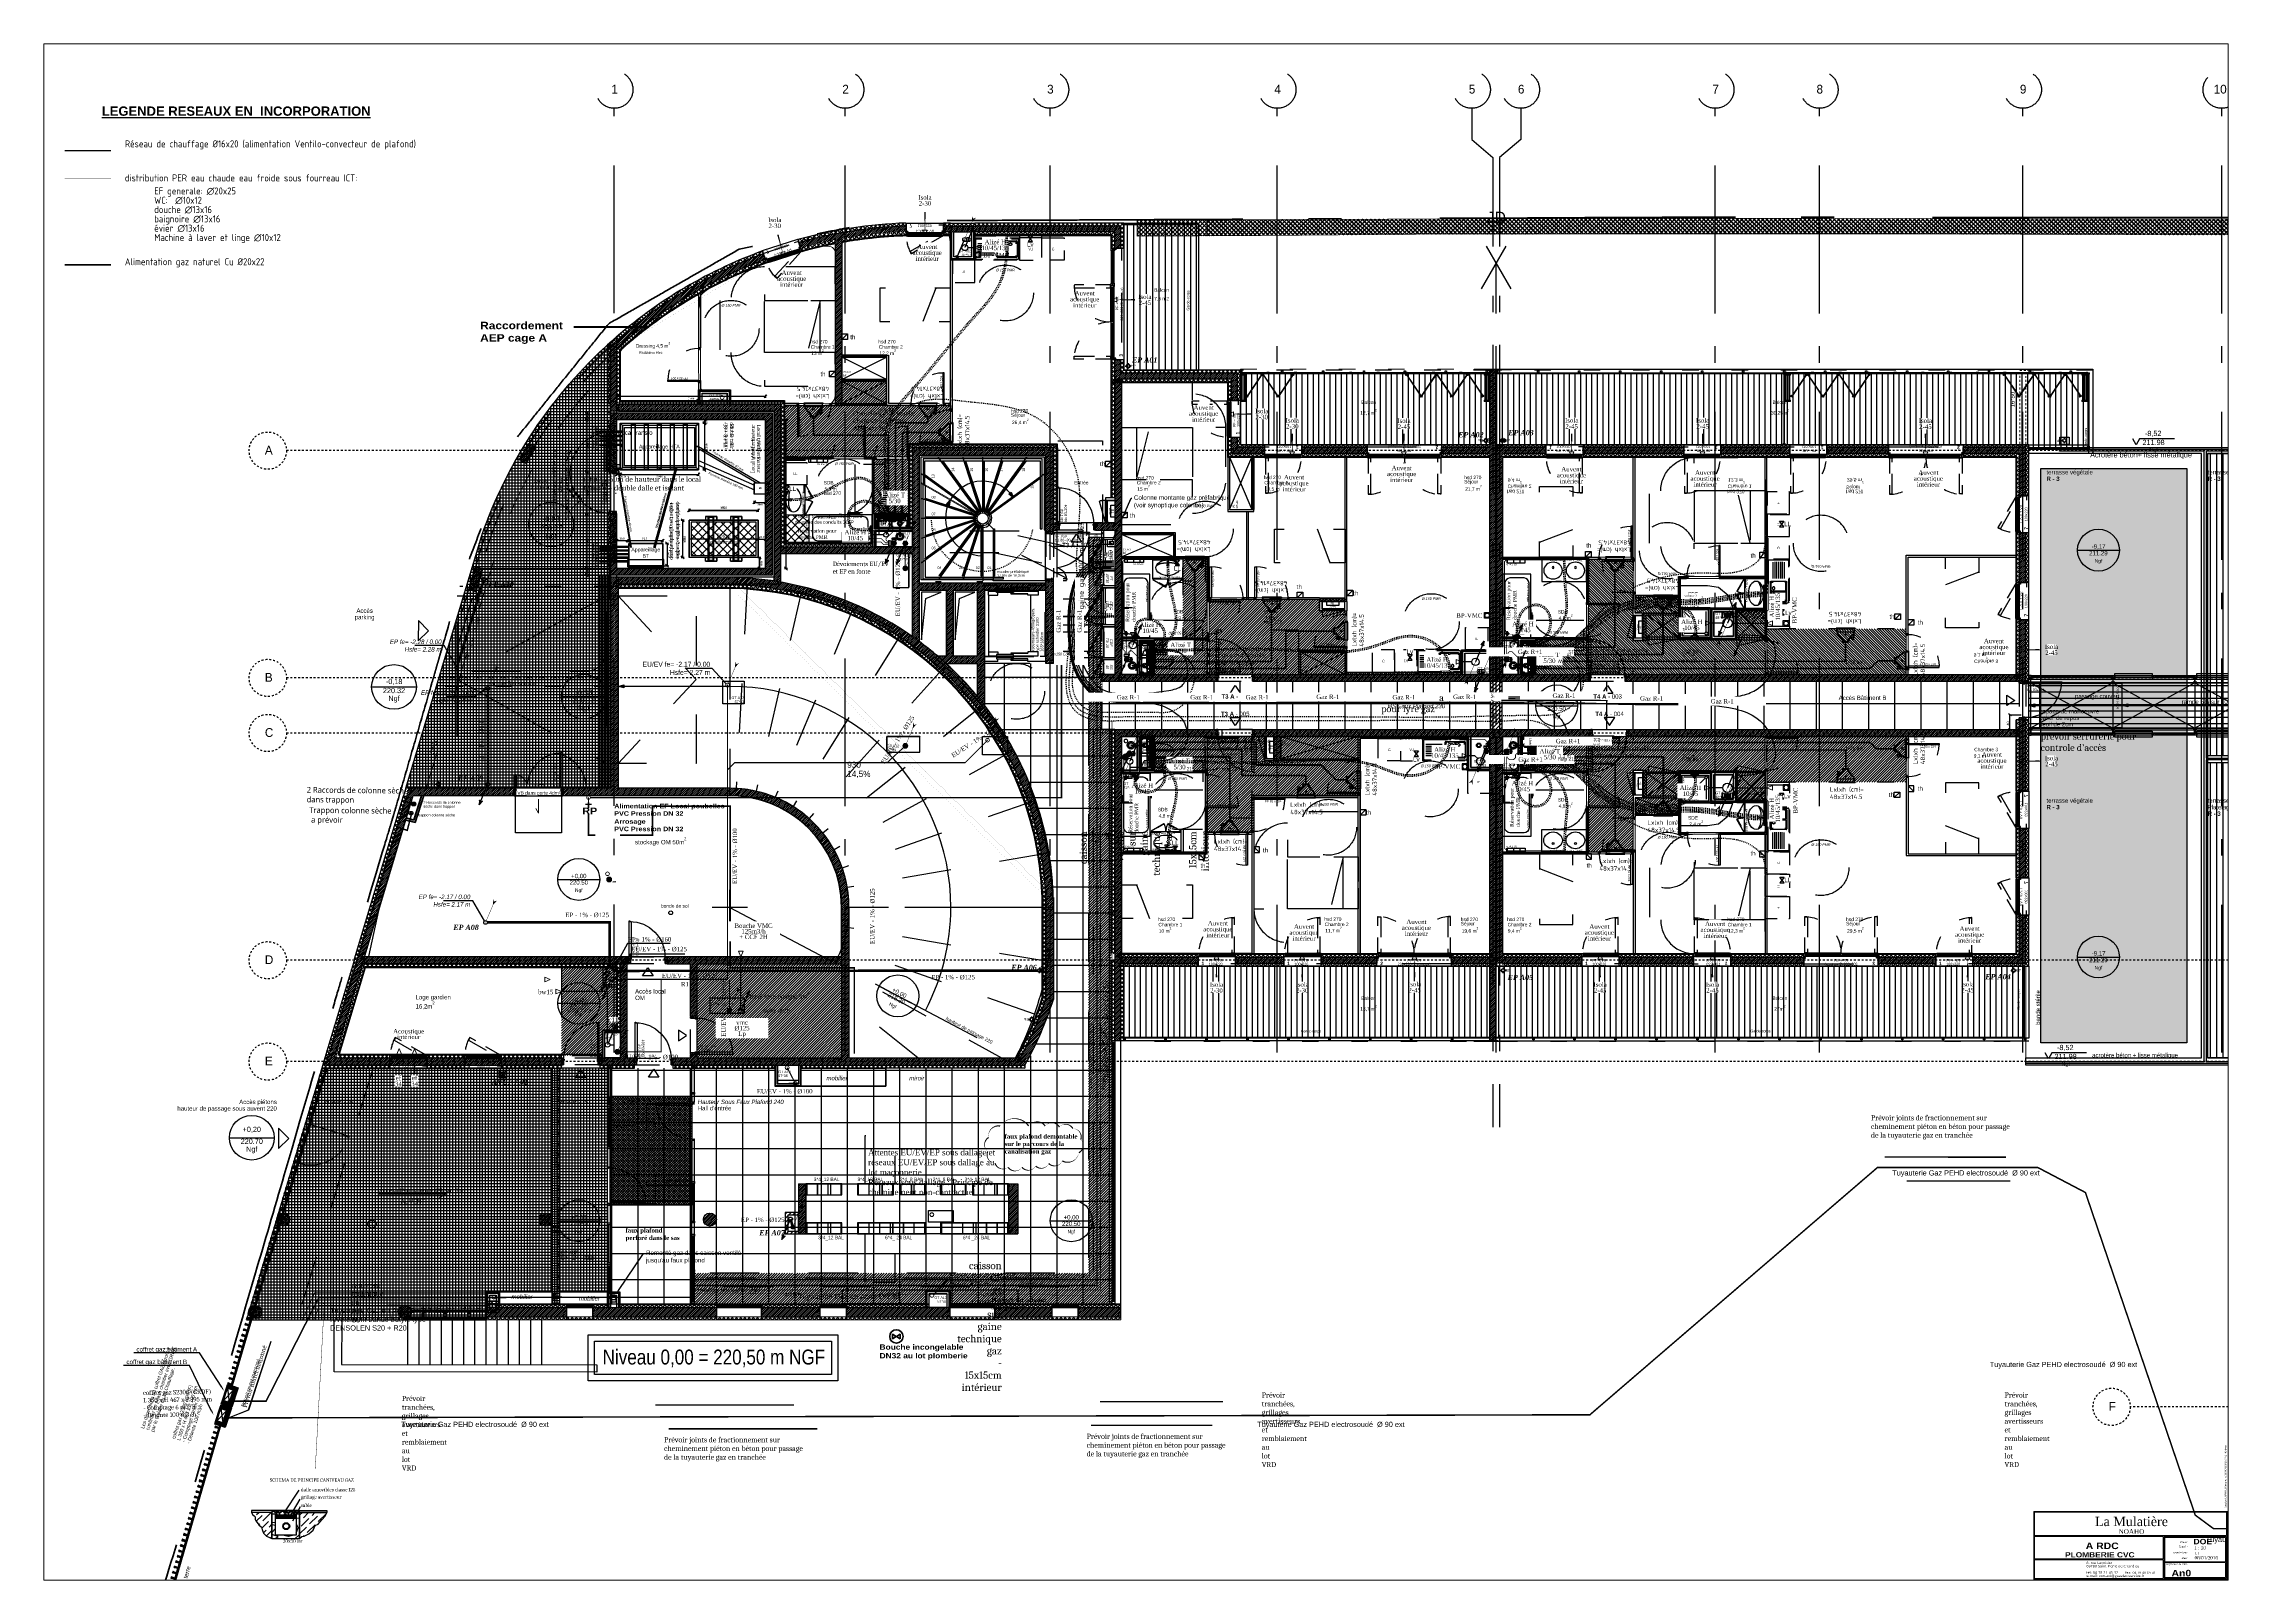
# Paper-space layout 'Layout1' of a CAD drawing. Extents: x 3 to 1176, y 3 to 828.
# The model-space entities are those that its viewports show. They can reach past a viewport. Long polylines and large blocks are cut down to what shows.
import ezdxf
from ezdxf import colors
from ezdxf.entities.mleader import LeaderData, LeaderLine
from ezdxf.enums import TextEntityAlignment as Align
from ezdxf.math import Vec2, Vec3

# ---------------------------------------------------------------- set-up
doc = ezdxf.new("R2010")
doc.units = 0
for name, pattern in [('ACAD_ISO02W100', [15, 12, -3]), ('ACAD_ISO03W100', [0.295276, 0.11811, -0.177165]), ('ACAD_ISO14W100', [24, 12, -3, 0, -3, 0, -3, 0, -3]), ('CACHE2', [4.7625, 3.175, -1.5875]), ('ISO-03', [1.5, 0.6, -0.9]), ('ISO-07', [0.175, 0.025, -0.15]), ('prelem_euev', [2, 1.25, -0.25, 0.25, -0.25]), ('prlm_chauff', [0.93, 0.75, -0.065, 0.05, -0.065]), ('prlm_ef', [0.165, 0.1, -0.065]), ('prlm_ep', [2.5, 1.25, -0.25, 0.25, -0.25, 0.25, -0.25]), ('prlm_eu', [2, 1.25, -0.25, 0.25, -0.25]), ('prlm_gaz', [36, 24, -3, 0, -3, 0, -3, 0, -3]), ('prlm_vmc', [0.282222, 0.141111, -0.141111]), ('Style de ligne -1', [0.41664, 0.20828, -0.20836]), ('Style de ligne -11', [0.347222, 0.20828, -0.138942]), ('Style de ligne -13', [0.147638, 0.098425, -0.049213]), ('Style de ligne -14', [0.147638, 0.098425, -0.049213]), ('Style de ligne -15', [2.08328, 1.25, -0.41656, 0.13886, -0.27786]), ('Style de ligne -17', [0.347222, 0.20828, -0.138942]), ('Style de ligne -18', [0.164042, 0.054681, -0.109361]), ('Style de ligne -19', [0.166667, 0.055556, -0.111111]), ('Style de ligne -27', [0.164042, 0.054681, -0.109361]), ('Style de ligne -30', [0.347222, 0.20828, -0.138942]), ('Style de ligne -32', [1.04164, 0.625, -0.20828, 0.06943, -0.13893]), ('Style de ligne -5', [0.20828, 0.069425, -0.138855]), ('Style de ligne -6', [1.04164, 0.625, -0.20828, 0.06943, -0.13893]), ('VW-01', [0.41656, 0.20828, -0.20828]), ('VW-02', [0.69435, 0.48607, -0.20828])]:
    doc.linetypes.add(name, pattern=pattern)
doc.layers.get('0').update_dxf_attribs({"color": 252})
for name, color, linetype in [('_GAZELEC-EAU CHAUDE', 1, 'Continuous'), ('_GC2E-PB-chauffage', 20, 'ACAD_ISO14W100'), ('A SITE', 252, 'Continuous'), ('B amÈnagement intÈrieur_Hatch', 252, 'Continuous'), ('B aménagement intérieur', 252, 'Continuous'), ('B BATI-équipement-sanitaires', 252, 'Continuous'), ('B faience', 252, 'Style de ligne -11'), ('B Faux plafonds', 252, 'Continuous'), ('B Faux plafonds_Hatch', 252, 'Continuous'), ('B GÈnÈral_Hatch', 252, 'Continuous'), ('B Général', 252, 'Continuous'), ('C ANNOTATIONS-accessibiblité', 252, 'Style de ligne -18'), ('C ANNOTATIONS-axes horizontaux', 252, 'Style de ligne -1'), ('C ANNOTATIONS-cotation', 252, 'Continuous'), ('C ANNOTATIONS-cotation_Hatch', 252, 'Continuous'), ('C ANNOTATIONS-niveaux', 252, 'Continuous'), ('C ANNOTATIONS-niveaux_Hatch', 252, 'Continuous'), ('C ANNOTATIONS-PMR', 252, 'Style de ligne -5'), ('C ANNOTATIONS-prestations', 252, 'Continuous'), ('C ANNOTATIONS-prestations_Hatch', 252, 'Continuous'), ('C ANNOTATIONS-texte', 252, 'Continuous'), ('C ANNOTATIONS-texte surfaces', 252, 'Continuous'), ('C ANNOTATIONS-textes-numérotation gaine', 252, 'ISO-03'), ('D SURFACES-shab', 252, 'Continuous'), ('F REMPLISSAGE-TE', 252, 'Continuous'), ('F REMPLISSAGE-TE_Hatch', 252, 'Continuous'), ('F REMPLISSAGE-vert clair', 252, 'Continuous'), ('F REMPLISSAGE-vert foncé', 252, 'Continuous'), ('F REMPLISSAGE-vert hachurÈ_Hatch', 252, 'Continuous'), ('F REMPLISSAGE-vert hachuré', 252, 'Continuous'), ('GAZ-EP FLECHE', 136, 'Continuous'), ('GAZ-EU FLECHE', 42, 'Continuous'), ('GAZ-FLECHE VMC', 93, 'Continuous'), ('GAZ-GAZ N-1', 202, 'Continuous'), ('MTI900_Alu', 252, 'Continuous'), ('passage réseaux', 7, 'Continuous'), ('prlm-CALORIFUGE', 114, 'Continuous'), ('prlm-CHAUFF', 30, 'Continuous'), ('prlm-EAU-CHU', 42, 'Continuous'), ('prlm-EAU-EF', 161, 'Continuous'), ('prlm-EAU-EP', 141, 'Continuous'), ('prlm-EAU-EPEXT', 145, 'Continuous'), ('prlm-EAU-EUEV', 25, 'Continuous'), ('prlm-GAZ', 20, 'Continuous'), ('prlm-GT', 242, 'Continuous'), ('prlm-MOD', 64, 'Continuous'), ('prlm-MOD-EL', 190, 'Continuous'), ('prlm-MOD-PB', 123, 'Continuous'), ('prlm-VMC', 93, 'Continuous')]:
    doc.layers.add(name, color=color, linetype=linetype)
for name, color, linetype, lineweight in [('B BATI-lumon', 252, 'Continuous', 20), ('B BATI-structure', 252, 'VW-01', 18), ('prlm-ZCARTOUCHE', 181, 'Continuous', 13)]:
    doc.layers.add(name, color=color, linetype=linetype, lineweight=lineweight)
doc.layers.add('prlm-ZEROPLOT', color=254, linetype='Continuous', plot=False)
doc.styles.add('Arial', font='arial.ttf')
doc.styles.add('Cambria (bold italic)', font='cambriaz.ttf')
doc.styles.add('CHAUFF', font='trebucbi.ttf', dxfattribs={"height": 0.001})
doc.styles.add('Eurostile', font='')
doc.styles.add('Eurostile (bold)', font='')
doc.styles.add('Eurostile (italic)', font='')
doc.styles.add('prlm-ariblk', font='ariblk.ttf', dxfattribs={"height": 2.7})
doc.styles.add('prlm-chauff', font='trebucbi.ttf', dxfattribs={"height": 18})
doc.styles.add('prlm-eau-ef', font='ariblk.ttf', dxfattribs={"height": 18})
doc.styles.add('prlm-eau-ep', font='timesbi.ttf', dxfattribs={"height": 18})
doc.styles.add('prlm-eau-euev', font='pala.ttf', dxfattribs={"height": 18})
doc.styles.add('prlm-elec-cfa', font='comic.ttf', dxfattribs={"height": 12})
doc.styles.add('prlm-elec-cfo', font='comic.ttf', dxfattribs={"height": 12})
doc.styles.add('prlm-georgia', font='georgia.ttf', dxfattribs={"height": 1.8})
doc.styles.add('prlm-heavy', font='ariblk.ttf', dxfattribs={"height": 18})
doc.styles.add('prlm-mod', font='cambriaz.ttf', dxfattribs={"height": 18})
doc.styles.add('prlm-narrow', font='swissc.ttf', dxfattribs={"height": 10})
doc.styles.add('prlm-verdana', font='verdana.ttf', dxfattribs={"height": 0.9})
doc.styles.add('prlm-vmc', font='pala.ttf', dxfattribs={"height": 14})
doc.styles.get("Standard").update_dxf_attribs({"font": 'isocp.shx', "height": 15})
doc.styles.add('Standard 200', font='arial.ttf', dxfattribs={"height": 0.4})
doc.styles.add('texte courant 100', font='arial.ttf', dxfattribs={"height": 25})
doc.styles.get('Eurostile').set_extended_font_data('Eurostile')
doc.styles.get('Eurostile (bold)').set_extended_font_data('Eurostile', bold=True)
doc.styles.get('Eurostile (italic)').set_extended_font_data('Eurostile', italic=True)
doc.dimstyles.new('ISO-25', dxfattribs={"dimtxt": 2.5, "dimasz": 2.5, "dimexe": 1.25, "dimexo": 0.625, "dimtad": 1, "dimtxsty": 'Standard', "dimcen": 2.5, "dimadec": 0, "dimazin": 0, "dimtfac": 1, "dimtmove": 0, "dimatfit": 3, "dimfxl": 1, "dimarcsym": 0})
pattern_1 = [(45, (0, 0), (-5.65685425, 5.65685425), []), (135, (0, 0), (5.65685425, 5.65685425), [])]
pattern_2 = [(45, (0, 0), (2.42534722, -2.64583333), [])]
pattern_3 = [(225, (0, 0), (5.656854, -5.656854), []), (315, (0, 0), (-5.656854, -5.656854), [])]
pattern_4 = [(90, (3479.571, 2909.896), (-8, -4e-16), []), (180, (3479.571, 2909.896), (1e-15, 8), [])]
pattern_5 = [(45, (0, 0.2205), (-3.5277778, 3.3072917), [])]
pattern_6 = [(135, (0, 0), (-5.65685425, -5.65685425), []), (225, (0, 0), (-5.65685425, 5.65685425), [])]
pattern_7 = [(270, (1e-16, 1.6667), (-5, 5e-14), [])]
pattern_8 = [(-90, (-1e-09, 1.6667), (-5, -4e-09), [])]
pattern_9 = [(-90, (-81.019, 107.5736), (2.4603, -4.261364), [2.84091, -5.68182]), (30, (-81.019, 107.5736), (2.4603, 4.261364), [2.84091, -5.68182]), (-30, (-76.0983, 104.7327), (4.9206, -9e-09), [2.84091, -5.68182])]
pattern_10 = [(90, (1e-16, -1.6667), (5, -5e-14), [])]
pattern_11 = [(0, (-107.5736, -81.019), (4.261364, 2.4603), [2.84091, -5.68182]), (120, (-107.5736, -81.019), (-4.261364, 2.4603), [2.84091, -5.68182]), (60, (-104.7327, -76.0983), (9e-09, 4.9206), [2.84091, -5.68182])]
pattern_12 = [(180, (1.6667, -9e-15), (8e-14, 5), [])]
pattern_13 = [(-45, (0, 0), (5.656854, 5.656854), []), (45, (0, 0), (5.656854, -5.656854), [])]
pattern_14 = [(90, (0, 0), (17, 0), [])]
pattern_15 = [(225, (0, 0), (5.656854, -5.656854), []), (315, (0, 0), (-5.656854, -5.656854), [])]
pattern_16 = [(45, (0, 0), (-5.61266, 5.61266), [])]
pattern_17 = [(0, (0.52917, -0.70556), (0.3527777774, -0.4409722222), [])]
pattern_18 = [(-142.125016, (18.52, 3.53), (43.711712, -46.2287), [20.111606, -70.00223]), (-46.60301, (18.52, 3.53), (74.898574, 50.106956), [10.136317, -53.486058]), (-168.134205, (25.97, -3.92), (43.228758, -46.146754), [23.831505, -66.28233]), (-45, (74.487, 21.94), (26.147215, 36.693991), [3.741977, -41.314941]), (28.99596, (32.19, 40.13), (42.295787, -18.189762), [4.249871, -37.596046]), (-23.19859, (33.07, 39.688), (10.649274, 43.780348), [6.716635, -38.340283]), (-45.273068, (35.91, 42.19), (26.321799, 36.568959), [6.623501, -39.417796]), (-170.53768, (0, 0), (58.64547, -170.41925), [10.72895, -169.49872]), (-107.353786, (-22.49, 19.844), (44.637211, -6.135573), [7.392084, -37.664834]), (-54.46244, (-22.49, 19.844), (45.861128, -6.173661), [7.586823, -37.470095]), (179.84497, (-18.991, 13.656), (41.80673, -21.85841), [5.2623915, -34.296323])]
pattern_19 = [(45, (0, 0), (23.2127778, -1.9755556), [44.003255, -6.2861793]), (45, (-3.58, -6.791), (-3.5471004, -28.5556774), [18.858538, -31.4308964]), (45, (3.143, -3.143), (2.5366326, -22.5391326), [40.349175, -45.500133]), (45, (1.605, -7.779), (26.4003655, 1.2574122), [38.9743116, -11.3151227]), (45, (6.286, -6.286), (12.5723586, -12.5723586), [11.7834461, -2.9458615]), (45, (7.858, -7.858), (12.5723586, -12.5723586), [9.864344, -16.094456]), (45, (9.43, -9.43), (12.5723586, -12.5723586), []), (45, (0.185, -21.731), (12.5723586, -12.5723586), [66.775119, -54.634188]), (135, (6.42, -3.21), (24.6944444, 4.1980556), [44.0034553, -6.286208]), (135, (11.853, -12.1), (-29.6333333, 0.9877778), [18.8586237, -31.4310395]), (135, (0.74, -4.692), (-6.6675, -21.731111), [40.349342, -45.500321]), (135, (5.927, -14.076), (24.941389, 3.7041667), [38.974489, -11.315174]), (135, (8.396, -20.003), (16.7922222, 11.8533333), [11.7837306, -2.9459326]), (135, (3.704, -18.274), (-15.8044444, -12.841111), [9.864344, -16.094456]), (135, (1.729, -19.509), (18.0269444, 10.618611), []), (135, (4.445, -26.176), (14.3227778, 14.5697222), [66.775315, -54.634348])]

# ---------------------------------------------------------------- blocks, each defined once
blk = doc.blocks.new('$CTaff')
at = {"layer": 'prlm-ZCARTOUCHE', "color": 0, "linetype": 'ByBlock', "lineweight": -2, "style": 'prlm-georgia', "flags": 8}
blk.add_attdef('CTAFF', text='', height=5, dxfattribs=at).set_placement((-52.5, 32.1), align=Align.MIDDLE_CENTER)
blk = doc.blocks.new('$CTcli')
at = {"layer": 'prlm-ZCARTOUCHE', "color": 0, "linetype": 'ByBlock', "lineweight": -2, "style": 'prlm-georgia', "flags": 8}
blk.add_attdef('CTCLI', text='', height=2.5, dxfattribs=at).set_placement((-52.5, 26.7), align=Align.MIDDLE_CENTER)
blk = doc.blocks.new('$ctpha')
at = {"layer": 'prlm-ZCARTOUCHE', "color": 0, "style": 'prlm-ariblk', "flags": 8}
blk.add_attdef('CTPHA', text='', height=2.9, dxfattribs=at).set_placement((0, 0), align=Align.MIDDLE_CENTER)
blk = doc.blocks.new('$CTsca')
at = {"layer": 'prlm-ZCARTOUCHE', "color": 0, "style": 'prlm-georgia', "flags": 8}
blk.add_attdef('CTSCA', (-18.8, 17), '', height=1.8, dxfattribs=at)
blk = doc.blocks.new('$CTtit')
at = {"layer": 'prlm-ZCARTOUCHE', "color": 0, "linetype": 'ByBlock', "lineweight": -2, "style": 'prlm-ariblk', "flags": 8}
blk.add_attdef('CTTIT', text='', height=3.5, dxfattribs=at).set_placement((-68.2, 19), align=Align.MIDDLE_CENTER)
blk = doc.blocks.new('$ctlot')
at = {"layer": 'prlm-ZCARTOUCHE', "color": 0, "style": 'prlm-ariblk', "flags": 8}
blk.add_attdef('CTLOT', text='', height=2.8, dxfattribs=at).set_placement((0, 0), align=Align.MIDDLE_CENTER)
blk = doc.blocks.new('A n0.Groupe-1')
at = {"layer": 'B Général', "linetype": 'Continuous'}
for p, q in [((5537, 5110.4), (5537, 4917.4)), ((5552, 5110.4), (5552, 4917.4)), ((5567, 5110.4), (5567, 4917.4)), ((5582, 5110.4), (5582, 4917.4)), ((5597, 5110.4), (5597, 4917.4)), ((5612, 5110.4), (5612, 4917.4)), ((5627, 5110.4), (5627, 4917.4)), ((5642, 5110.4), (5642, 4917.4)), ((5657, 5110.4), (5657, 4917.4)), ((5672, 5110.4), (5672, 4917.4)), ((5687, 5110.4), (5687, 4917.4)), ((5702, 5110.4), (5702, 4917.4)), ((5717, 5110.4), (5717, 4917.4)), ((5732, 5110.4), (5732, 4917.4)), ((5747, 5110.4), (5747, 4917.4)), ((5762, 5110.4), (5762, 4917.4)), ((5777, 5110.4), (5777, 4917.4)), ((5792, 5110.4), (5792, 4917.4)), ((5807, 5110.4), (5807, 4917.4)), ((5822, 5110.4), (5822, 4917.4)), ((5837, 5110.4), (5837, 4917.4)), ((5852, 5110.4), (5852, 4917.4)), ((5867, 5110.4), (5867, 4917.4)), ((5882, 5110.4), (5882, 4917.4)), ((5897, 5110.4), (5897, 4917.4)), ((5912, 5110.4), (5912, 4917.4)), ((5927, 5110.4), (5927, 4917.4)), ((5942, 5110.4), (5942, 4917.4)), ((5957, 5110.4), (5957, 4917.4)), ((5972, 5110.4), (5972, 4917.4)), ((5987, 5110.4), (5987, 4917.4)), ((6002, 5110.4), (6002, 4917.4)), ((6017, 5110.4), (6017, 4917.4)), ((6032, 5110.4), (6032, 4917.4)), ((6047, 5110.4), (6047, 4917.4)), ((6062, 5110.4), (6062, 4917.4)), ((6077, 5110.4), (6077, 4917.4)), ((6092, 5110.4), (6092, 4917.4)), ((6107, 5110.4), (6107, 4917.4)), ((6122, 5110.4), (6122, 4917.4)), ((6137, 5110.4), (6137, 4917.4)), ((6152, 5110.4), (6152, 4917.4)), ((6167, 5110.4), (6167, 4917.4)), ((6182, 5110.4), (6182, 4917.4))]:
    blk.add_line(p, q, dxfattribs=at)
at = {"layer": 'B Général', "linetype": 'Continuous', "flags": 128}
for points in [[(5522, 5115.3), (5525.5, 5115.3), (5525.5, 5110.3), (5522, 5110.3)], [(5522, 5110.4), (6191.9, 5110.4), (6191.9, 4917.4), (5522, 4917.4)], [(5632, 5115.3), (5635.5, 5115.3), (5635.5, 5110.3), (5632, 5110.3)], [(5742, 5115.3), (5745.5, 5115.3), (5745.5, 5110.3), (5742, 5110.3)], [(5852, 5115.3), (5855.5, 5115.3), (5855.5, 5110.3), (5852, 5110.3)], [(5962, 5115.3), (5965.5, 5115.3), (5965.5, 5110.3), (5962, 5110.3)], [(6072, 5115.3), (6075.5, 5115.3), (6075.5, 5110.3), (6072, 5110.3)], [(6182, 5115.3), (6185.5, 5115.3), (6185.5, 5110.3), (6182, 5110.3)]]:
    blk.add_lwpolyline(points, close=True, dxfattribs=at)
blk = doc.blocks.new('A n0.Groupe-2-1')
at = {"layer": 'B Général', "linetype": 'Continuous'}
for p, q in [((6224.9, 5110.4), (6224.9, 4917.4)), ((6239.9, 5110.4), (6239.9, 4917.4)), ((6254.9, 5110.4), (6254.9, 4917.4)), ((6269.9, 5110.4), (6269.9, 4917.4)), ((6284.9, 5110.4), (6284.9, 4917.4)), ((6299.9, 5110.4), (6299.9, 4917.4)), ((6314.9, 5110.4), (6314.9, 4917.4)), ((6329.9, 5110.4), (6329.9, 4917.4)), ((6344.9, 5110.4), (6344.9, 4917.4)), ((6359.9, 5110.4), (6359.9, 4917.4)), ((6374.9, 5110.4), (6374.9, 4917.4)), ((6389.9, 5110.4), (6389.9, 4917.4)), ((6404.9, 5110.4), (6404.9, 4917.4)), ((6419.9, 5110.4), (6419.9, 4917.4)), ((6434.9, 5110.4), (6434.9, 4917.4)), ((6449.9, 5110.4), (6449.9, 4917.4)), ((6464.9, 5110.4), (6464.9, 4917.4)), ((6479.9, 5110.4), (6479.9, 4917.4)), ((6494.9, 5110.4), (6494.9, 4917.4)), ((6509.9, 5110.4), (6509.9, 4917.4)), ((6524.9, 5110.4), (6524.9, 4917.4)), ((6539.9, 5110.4), (6539.9, 4917.4)), ((6554.9, 5110.4), (6554.9, 4917.4)), ((6569.9, 5110.4), (6569.9, 4917.4)), ((6584.9, 5110.4), (6584.9, 4917.4)), ((6599.9, 5110.4), (6599.9, 4917.4)), ((6614.9, 5110.4), (6614.9, 4917.4)), ((6629.9, 5110.4), (6629.9, 4917.4)), ((6644.9, 5110.4), (6644.9, 4917.4)), ((6659.9, 5110.4), (6659.9, 4917.4)), ((6674.9, 5110.4), (6674.9, 4917.4)), ((6689.9, 5110.4), (6689.9, 4917.4)), ((6704.9, 5110.4), (6704.9, 4917.4)), ((6719.9, 5110.4), (6719.9, 4917.4)), ((6734.9, 5110.4), (6734.9, 4917.4)), ((6749.9, 5110.4), (6749.9, 4917.4)), ((6764.9, 5110.4), (6764.9, 4917.4)), ((6779.9, 5110.4), (6779.9, 4917.4)), ((6794.9, 5110.4), (6794.9, 4917.4)), ((6809.9, 5110.4), (6809.9, 4917.4)), ((6824.9, 5110.4), (6824.9, 4917.4)), ((6839.9, 5110.4), (6839.9, 4917.4)), ((6854.9, 5110.4), (6854.9, 4917.4)), ((6869.9, 5110.4), (6869.9, 4917.4)), ((6884.9, 5110.4), (6884.9, 4917.4)), ((6899.9, 5110.4), (6899.9, 4917.4)), ((6914.9, 5110.4), (6914.9, 4917.4)), ((6929.9, 5110.4), (6929.9, 4917.4)), ((6944.9, 5110.4), (6944.9, 4917.4)), ((6959.9, 5110.4), (6959.9, 4917.4)), ((6974.9, 5110.4), (6974.9, 4917.4)), ((6989.9, 5110.4), (6989.9, 4917.4)), ((7004.9, 5110.4), (7004.9, 4917.4)), ((7019.9, 5110.4), (7019.9, 4917.4)), ((7034.9, 5110.4), (7034.9, 4917.4)), ((7049.9, 5110.4), (7049.9, 4917.4)), ((7064.9, 5110.4), (7064.9, 4917.4)), ((7079.9, 5110.4), (7079.9, 4917.4)), ((7094.9, 5110.4), (7094.9, 4917.4)), ((7109.9, 5110.4), (7109.9, 4917.4)), ((7124.9, 5110.4), (7124.9, 4917.4)), ((7139.9, 5110.4), (7139.9, 4917.4)), ((7154.9, 5110.4), (7154.9, 4917.4)), ((7169.9, 5110.4), (7169.9, 4917.4)), ((7184.9, 5110.4), (7184.9, 4917.4)), ((7199.9, 5110.4), (7199.9, 4917.4)), ((7214.9, 5110.4), (7214.9, 4917.4)), ((7229.9, 5110.4), (7229.9, 4917.4)), ((7244.9, 5110.4), (7244.9, 4917.4)), ((7259.9, 5110.4), (7259.9, 4917.4)), ((7274.9, 5110.4), (7274.9, 4917.4)), ((7289.9, 5110.4), (7289.9, 4917.4)), ((7304.9, 5110.4), (7304.9, 4917.4)), ((7319.9, 5110.4), (7319.9, 4917.4)), ((7334.9, 5110.4), (7334.9, 4917.4)), ((7349.9, 5110.4), (7349.9, 4917.4)), ((7364.9, 5110.4), (7364.9, 4917.4)), ((7379.9, 5110.4), (7379.9, 4917.4)), ((7394.9, 5110.4), (7394.9, 4917.4)), ((7409.9, 5110.4), (7409.9, 4917.4)), ((7424.9, 5110.4), (7424.9, 4917.4)), ((7439.9, 5110.4), (7439.9, 4917.4)), ((7454.9, 5110.4), (7454.9, 4917.4)), ((7469.9, 5110.4), (7469.9, 4917.4)), ((7484.9, 5110.4), (7484.9, 4917.4)), ((7499.9, 5110.4), (7499.9, 4917.4)), ((7514.9, 5110.4), (7514.9, 4917.4)), ((7529.9, 5110.4), (7529.9, 4917.4)), ((7544.9, 5110.4), (7544.9, 4917.4)), ((7559.9, 5110.4), (7559.9, 4917.4)), ((7574.9, 5110.4), (7574.9, 4917.4)), ((7589.9, 5110.4), (7589.9, 4917.4)), ((7604.9, 5110.4), (7604.9, 4917.4)), ((7619.9, 5110.4), (7619.9, 4917.4)), ((7634.9, 5110.4), (7634.9, 4917.4)), ((7649.9, 5110.4), (7649.9, 4909.4)), ((7664.9, 5110.4), (7664.9, 4909.4)), ((7679.9, 5110.4), (7679.9, 4909.4)), ((7694.9, 5110.4), (7694.9, 4909.4)), ((7709.9, 5110.4), (7709.9, 4909.4)), ((7724.9, 5110.4), (7724.9, 4909.4)), ((7739.9, 5110.4), (7739.9, 4909.4)), ((7754.9, 5110.4), (7754.9, 4909.4)), ((7769.9, 5110.4), (7769.9, 4909.4)), ((7784.9, 5110.4), (7784.9, 4909.4)), ((7638.5, 4909.4), (7798.5, 4909.4))]:
    blk.add_line(p, q, dxfattribs=at)
at = {"layer": 'B Général', "linetype": 'Continuous', "flags": 128}
for points in [[(6209.9, 5115.3), (6213.4, 5115.3), (6213.4, 5110.3), (6209.9, 5110.3)], [(7798.5, 4893.4), (7638.5, 4893.4), (7638.5, 4917.4), (6209.9, 4917.4), (6209.9, 5110.4), (7798.5, 5110.4)], [(6319.9, 5115.3), (6323.4, 5115.3), (6323.4, 5110.3), (6319.9, 5110.3)], [(6429.9, 5115.3), (6433.4, 5115.3), (6433.4, 5110.3), (6429.9, 5110.3)], [(6539.9, 5115.3), (6543.4, 5115.3), (6543.4, 5110.3), (6539.9, 5110.3)], [(6649.9, 5115.3), (6653.4, 5115.3), (6653.4, 5110.3), (6649.9, 5110.3)], [(6759.9, 5115.3), (6763.4, 5115.3), (6763.4, 5110.3), (6759.9, 5110.3)], [(6869.9, 5115.3), (6873.4, 5115.3), (6873.4, 5110.3), (6869.9, 5110.3)], [(6979.9, 5115.3), (6983.4, 5115.3), (6983.4, 5110.3), (6979.9, 5110.3)], [(7089.9, 5115.3), (7093.4, 5115.3), (7093.4, 5110.3), (7089.9, 5110.3)], [(7199.9, 5115.3), (7203.4, 5115.3), (7203.4, 5110.3), (7199.9, 5110.3)], [(7309.9, 5115.3), (7313.4, 5115.3), (7313.4, 5110.3), (7309.9, 5110.3)], [(7419.9, 5115.3), (7423.4, 5115.3), (7423.4, 5110.3), (7419.9, 5110.3)], [(7529.9, 5115.3), (7533.4, 5115.3), (7533.4, 5110.3), (7529.9, 5110.3)], [(7639.9, 5115.3), (7643.4, 5115.3), (7643.4, 5110.3), (7639.9, 5110.3)], [(7749.9, 5115.3), (7753.4, 5115.3), (7753.4, 5110.3), (7749.9, 5110.3)]]:
    blk.add_lwpolyline(points, close=True, dxfattribs=at)
blk = doc.blocks.new('A n0.Groupe-3-1')
at = {"layer": 'B Faux plafonds_Hatch', "linetype": 'Continuous'}
blk.add_hatch(color=250, dxfattribs=at).paths.add_polyline_path([(3866.8, 4264.3), (3851, 4268.5), (3866.8, 4272.8)])
at = {"layer": 'B Faux plafonds', "linetype": 'Continuous'}
blk.add_line((4151, 4268.5), (3851, 4268.5), dxfattribs=at)
at = {"layer": 'B Faux plafonds', "linetype": 'VW-02', "ltscale": 25.4}
for p, q in [((4151, 3627.5), (4151, 3722.5)), ((4198.4, 3675), (4103.5, 3675)), ((4151, 3675), (4918.2, 3271.4))]:
    blk.add_line(p, q, dxfattribs=at)
at = {"layer": 'B Faux plafonds', "linetype": 'VW-02', "ltscale": 25.4, "flags": 128}
blk.add_lwpolyline([(3419.1, 4511.7), (3819.1, 4511.7), (3819.1, 4061.7), (3419.1, 4061.7)], close=True, dxfattribs=at)
at = {"layer": 'B Faux plafonds', "linetype": 'Continuous', "flags": 128}
blk.add_lwpolyline([(3866.8, 4264.3), (3851, 4268.5), (3866.8, 4272.8)], close=True, dxfattribs=at)
at = {"layer": 'B Faux plafonds', "linetype": 'VW-02', "ltscale": 25.4}
for radius, end in [(867, 90.06281), (320, 90)]:
    blk.add_arc((4151, 3675), radius, 332.25203, end, dxfattribs=at)
at = {"layer": 'B Faux plafonds', "linetype": 'Continuous'}
for start, end in [(0, 90), (332.25203, 360)]:
    blk.add_arc((4151, 3675), 593.5, start, end, dxfattribs=at)
at = {"layer": 'B Général', "linetype": 'VW-02', "ltscale": 25.4}
for p, q in [((4151, 4542), (4151, 3995)), ((5017.9, 3675), (4471, 3675))]:
    blk.add_line(p, q, dxfattribs=at)
at = {"layer": 'B Général', "linetype": 'VW-02', "ltscale": 25.4, "flags": 128}
blk.add_lwpolyline([(3819.1, 4511.7), (3419.1, 4286.7), (3819.1, 4061.7)], dxfattribs=at)
at = {"layer": 'B Faux plafonds', "insert": (4466.4, 4066.4), "char_height": 16.45, "attachment_point": 1, "line_spacing_factor": 0.895453, "style": 'Eurostile'}
blk.add_mtext('930\\P14,5%', dxfattribs=at)
blk = doc.blocks.new('A n0.meurtriere')
at = {"layer": 'B aménagement intérieur', "linetype": 'Continuous', "flags": 128}
blk.add_lwpolyline([(-50, 22.5), (20, 22.5), (20, -20.5), (-50, -20.5)], close=True, dxfattribs=at)
at = {"layer": 'B Général', "linetype": 'Continuous', "flags": 128}
for points in [[(-50, 20), (-45, 20), (-45, 17.5), (-47.5, 17.5), (-47.5, 15), (-45, 15), (-45, 12.5), (-50, 12.5)], [(20, 20), (15, 20), (15, 17.5), (17.5, 17.5), (17.5, 15), (15, 15), (15, 12.5), (20, 12.5)]]:
    blk.add_lwpolyline(points, close=True, dxfattribs=at)
at = {"layer": 'B Général', "flags": 128}
for points in [[(-47.5, 17.5), (17.5, 17.5), (17.5, 15), (-47.5, 15)], [(-45, 20), (15, 20), (15, 17.5), (-45, 17.5)], [(-45, 15), (15, 15), (15, 12.5), (-45, 12.5)]]:
    blk.add_lwpolyline(points, close=True, dxfattribs=at)
blk = doc.blocks.new('A n0.fenêtre hall')
at = {"layer": 'B aménagement intérieur', "linetype": 'Continuous', "flags": 128}
blk.add_lwpolyline([(-100, 22.5), (20, 22.5), (20, -20.5), (-100, -20.5)], close=True, dxfattribs=at)
at = {"layer": 'B Général', "linetype": 'Continuous', "flags": 128}
for points in [[(-100, 20), (-95, 20), (-95, 17.5), (-97.5, 17.5), (-97.5, 15), (-95, 15), (-95, 12.5), (-100, 12.5)], [(20, 20), (15, 20), (15, 17.5), (17.5, 17.5), (17.5, 15), (15, 15), (15, 12.5), (20, 12.5)]]:
    blk.add_lwpolyline(points, close=True, dxfattribs=at)
at = {"layer": 'B Général', "flags": 128}
for points in [[(-97.5, 17.5), (17.5, 17.5), (17.5, 15), (-97.5, 15)], [(-95, 20), (15, 20), (15, 17.5), (-95, 17.5)], [(-95, 15), (15, 15), (15, 12.5), (-95, 12.5)]]:
    blk.add_lwpolyline(points, close=True, dxfattribs=at)
blk = doc.blocks.new('A n0.F 100x220 (all. vitrée fixe) + VR')
at = {"layer": 'B Général', "linetype": 'Continuous', "lineweight": 35}
for p, q in [((-50, 7), (-50, -9)), ((50, 7), (50, -9))]:
    blk.add_line(p, q, dxfattribs=at)
at = {"layer": 'B Général'}
blk.add_line((45, 9), (-45, 9), dxfattribs=at)
at = {"layer": 'B Général', "linetype": 'Style de ligne -14', "ltscale": 25.4, "flags": 128}
blk.add_lwpolyline([(-35.7, 65.8), (-36.2, 65), (-35.3, 64.5), (-38.6, 58.8), (42.6, 11.9), (45.9, 17.6), (46.8, 17.1), (47.2, 17.9)], close=True, dxfattribs=at)
at = {"layer": 'B Général', "flags": 128}
for points in [[(-43, 10.5), (-43, 9), (-50, 9), (-50, 17), (-45.5, 17), (-45.5, 10.5)], [(-50, 9), (-50, 5), (-45.5, 5), (-45.5, 6), (-48, 6), (-48, 8), (-45.5, 8), (-45.5, 9)], [(-43.5, 15.5), (43.5, 15.5), (43.5, 13), (-43.5, 13)], [(-41, 18), (41, 18), (41, 15.5), (-41, 15.5)], [(-41, 13), (41, 13), (41, 10.5), (-41, 10.5)], [(43, 10.5), (43, 9), (50, 9), (50, 17), (45.5, 17), (45.5, 10.5)], [(50, 9), (50, 5), (45.5, 5), (45.5, 6), (48, 6), (48, 8), (45.5, 8), (45.5, 9)]]:
    blk.add_lwpolyline(points, close=True, dxfattribs=at)
at = {"layer": 'B Général', "linetype": 'Style de ligne -17', "ltscale": 25.4, "flags": 128}
blk.add_lwpolyline([(-50, 9), (50, 9), (50, -11), (-50, -11)], close=True, dxfattribs=at)
at = {"layer": 'B Général', "linetype": 'Continuous', "flags": 128}
for points in [[(-39, 15.5), (-41.5, 15.5), (-41.5, 13), (-39, 13), (-39, 10.5), (-45.5, 10.5), (-45.5, 17), (-46.5, 17), (-46.5, 18), (-39, 18)], [(39, 15.5), (41.5, 15.5), (41.5, 13), (39, 13), (39, 10.5), (45.5, 10.5), (45.5, 17), (46.5, 17), (46.5, 18), (39, 18)]]:
    blk.add_lwpolyline(points, close=True, dxfattribs=at)
at = {"layer": 'B Général', "flags": 128}
blk.add_lwpolyline([(-50, -9), (-50, -17), (50, -17), (50, -9)], dxfattribs=at)
at = {"layer": 'B Général'}
blk.add_circle((47, 17.5), 0.5, dxfattribs=at)
at = {"layer": 'B Général', "linetype": 'Style de ligne -18', "ltscale": 25.4}
blk.add_arc((49, 17.5), 97.5, 150.29382, 179.70618, dxfattribs=at)
at = {"layer": 'B Général', "insert": (-23.1, 7.7), "char_height": 7.05, "attachment_point": 1, "line_spacing_factor": 0.895453, "style": 'Eurostile'}
blk.add_mtext('F.A.V + VR', dxfattribs=at)
at = {"layer": 'C ANNOTATIONS-prestations', "insert": (-41.1, -5.2), "char_height": 9.4, "attachment_point": 1, "rotation": 360, "line_spacing_factor": 0.895453, "style": 'Eurostile (bold)'}
blk.add_mtext('7', dxfattribs=at)
at = {"layer": 'C ANNOTATIONS-prestations', "insert": (0, -6.3), "char_height": 7.05, "width": 100, "attachment_point": 2, "rotation": 360, "line_spacing_factor": 0.895453, "style": 'Eurostile'}
blk.add_mtext('100x220', dxfattribs=at)
blk = doc.blocks.new('A n0.Frigo')
at = {"layer": 'B Général', "linetype": 'Style de ligne -13', "ltscale": 25.4, "flags": 128}
blk.add_lwpolyline([(-30, 30), (30, 30), (30, -30), (-30, -30)], close=True, dxfattribs=at)
blk.add_lwpolyline([(30, -30), (30, -36), (-30, -36), (-30, -30)], dxfattribs=at)
at = {"layer": 'B Général', "insert": (0, 0), "char_height": 7.05, "attachment_point": 5, "line_spacing_factor": 0.895453, "style": 'Eurostile'}
blk.add_mtext('F', dxfattribs=at)
blk = doc.blocks.new('A n0.Rond 150_PMR')
at = {"layer": 'B Général', "linetype": 'VW-01', "ltscale": 25.4}
blk.add_circle((0, 0), 75, dxfattribs=at)
at = {"layer": 'B Général', "insert": (-61.5, 0), "char_height": 7.05, "attachment_point": 5, "rotation": 90, "line_spacing_factor": 0.895453, "style": 'Eurostile (italic)'}
blk.add_mtext('Ø 150 PMR', dxfattribs=at)
blk = doc.blocks.new('A n0.Groupe-4-1')
at = {"layer": 'B Général', "flags": 128}
for points in [[(-31.5, -5.8), (-31.5, -0.8), (-29, -0.8), (-29, -3.3), (-26.5, -3.3), (-26.5, -5.8)], [(26, -0.8), (26, -3.3), (-29, -3.3), (-29, -0.8)], [(28.5, -5.8), (28.5, -0.8), (26, -0.8), (26, -3.3), (23.5, -3.3), (23.5, -5.8)]]:
    blk.add_lwpolyline(points, close=True, dxfattribs=at)
blk = doc.blocks.new('A n0.TE')
at = {"layer": 'B Général', "linetype": 'Style de ligne -13', "ltscale": 25.4}
blk.add_line((-31.5, -0.8), (26.4, 15.6), dxfattribs=at)
at = {"layer": 'B Général', "flags": 128}
for points in [[(28.5, -5.8), (28.5, -25.8), (-31.5, -25.8), (-31.5, -5.8)], [(15.8, -14.8), (15.8, -25.8), (-16.5, -25.8), (-16.5, -14.8)]]:
    blk.add_lwpolyline(points, close=True, dxfattribs=at)
at = {"layer": 'B Général', "linetype": 'Style de ligne -13', "ltscale": 25.4}
blk.add_arc((-34.5, -0.8), 63.1, 359.99679, 14.9984, dxfattribs=at)
at = {"layer": 'B Général'}
blk.add_blockref('A n0.Groupe-4-1', (0, 0), dxfattribs=at)
at = {"layer": 'B Général', "insert": (-0.3, -16.1), "char_height": 7.05, "width": 32.25, "attachment_point": 2, "line_spacing_factor": 0.895453, "style": 'Eurostile'}
blk.add_mtext('TE ', dxfattribs=at)
at = {"layer": 'C ANNOTATIONS-prestations', "insert": (-0.3, -14.8), "char_height": 4.7, "width": 32.25, "attachment_point": 8, "line_spacing_factor": 0.895453, "style": 'Eurostile'}
blk.add_mtext('60x20', dxfattribs=at)
blk = doc.blocks.new('A n0.Lave Linge')
at = {"layer": 'B Général', "linetype": 'Style de ligne -13', "ltscale": 25.4, "flags": 128}
blk.add_lwpolyline([(-29.5, 30), (-29.5, 36), (30.5, 36), (30.5, 30)], dxfattribs=at)
blk.add_lwpolyline([(-29.5, 30), (30.5, 30), (30.5, -30), (-29.5, -30)], close=True, dxfattribs=at)
at = {"layer": 'B Général', "insert": (0, 0), "char_height": 7.05, "attachment_point": 5, "line_spacing_factor": 0.895453, "style": 'Eurostile'}
blk.add_mtext('LL', dxfattribs=at)
blk = doc.blocks.new('A n0.PP 80')
at = {"layer": 'B Général', "flags": 128}
blk.add_lwpolyline([(-43, 2.5), (-43, 85.5), (-39, 85.5), (-39, 2.5)], close=True, dxfattribs=at)
at = {"layer": 'B Général', "linetype": 'Style de ligne -18', "ltscale": 25.4, "flags": 128}
blk.add_lwpolyline([(46, 2.5), (45.3, 13.3), (43.1, 24), (39.5, 34.3), (34.6, 44), (28.4, 53), (21.1, 61.2), (12.7, 68.3), (3.5, 74.4), (-6.5, 79.2), (-17, 82.7), (-27.9, 84.8), (-39, 85.5)], dxfattribs=at)
at = {"layer": 'B Général', "linetype": 'Continuous', "flags": 128}
for points in [[(-45, 2.5), (-43, 2.5), (-43, 0), (-40, 0), (-40, -2.5), (-45, -2.5)], [(48, 2.5), (46, 2.5), (46, 0), (43, 0), (43, -2.5), (48, -2.5), (48, -2.5), (48, -2.5), (48, 1.8), (48, 1.8)]]:
    blk.add_lwpolyline(points, close=True, dxfattribs=at)
at = {"layer": 'C ANNOTATIONS-prestations', "insert": (-37.5, 32.5), "char_height": 5.874, "attachment_point": 1, "rotation": 90, "line_spacing_factor": 0.895453, "style": 'Eurostile'}
blk.add_mtext('PP 83 x 204', dxfattribs=at)
blk = doc.blocks.new('A n0.Groupe-5-1')
at = {"layer": 'B Général', "linetype": 'Continuous'}
for centre, major_axis, ratio in [((0, -24.1), (32, 0), 0.65625), ((0, -17.2), (2.5, 0), 1), ((0, -7), (1.5, 0), 1)]:
    blk.add_ellipse(centre, major_axis=major_axis, ratio=ratio, dxfattribs=at)
for points in [[(-30.8, -18.4), (-20.7, -11.4), (-9.7, -11.3), (-4.7, -11.3), (0, -11.3)], [(30.8, -18.4), (20.7, -11.4), (9.7, -11.3), (4.7, -11.3), (0, -11.3)]]:
    blk.add_open_spline(points, degree=2, knots=[0, 0, 0, 1, 1, 2, 2, 2], dxfattribs=at)
blk.add_open_spline([(-30.5, -17.6), (-30.5, -17.6), (-30.5, -17.6)], degree=2, dxfattribs=at)
blk = doc.blocks.new('A n0.meuble vasque 80x60')
at = {"layer": 'B BATI-équipement-sanitaires', "linetype": 'Style de ligne -13', "ltscale": 25.4, "flags": 128}
for points in [[(-40, -3.1), (40, -3.1), (40, -53.1), (-40, -53.1)], [(-40, -56.1), (-5.4, -76.1), (-4.7, -74.9), (-39.3, -54.9)], [(40, -56.1), (5.4, -76.1), (4.7, -74.9), (39.4, -54.9)]]:
    blk.add_lwpolyline(points, close=True, dxfattribs=at)
at = {"layer": 'B BATI-équipement-sanitaires', "linetype": 'Style de ligne -13', "ltscale": 25.4}
for centre, start, end in [((-40, -56.1), 330, 0), ((40, -56.1), 180, 210)]:
    blk.add_arc(centre, 40, start, end, dxfattribs=at)
at = {"layer": 'B Général', "flags": 128}
blk.add_lwpolyline([(-40, 0), (40, 0), (40, -55), (-40, -55)], close=True, dxfattribs=at)
at = {"layer": 'B Général'}
blk.add_blockref('A n0.Groupe-5-1', (0, 0), dxfattribs=at)
at = {"layer": 'C ANNOTATIONS-prestations', "insert": (40, -53.1), "char_height": 4.699, "width": 80, "attachment_point": 9, "line_spacing_factor": 0.895453, "style": 'Eurostile'}
blk.add_mtext('meuble vasque 80x55', dxfattribs=at)
blk = doc.blocks.new('A n0.Evier 120.60 T3 et +')
at = {"layer": 'B Général', "linetype": 'Style de ligne -13', "ltscale": 25.4}
for p, q in [((-57.5, -55.5), (-57.5, -4.5)), ((-55.5, -2.5), (55.5, -2.5)), ((55.5, -57.5), (-55.5, -57.5)), ((-52.5, -20), (-7.5, -20)), ((-52.5, -25), (-7.5, -25)), ((-52.5, -30), (-7.5, -30)), ((-52.5, -35), (-7.5, -35)), ((-52.5, -40), (-7.5, -40)), ((-52.1, -15), (-7.9, -15)), ((-52.1, -45), (-7.9, -45)), ((0, -50.5), (0, -9.5)), ((2, -7.5), (51.8, -7.5)), ((51.8, -52.5), (2, -52.5)), ((9.2, -50), (9.2, -50)), ((19, -10), (19, -10)), ((25.6, -43.3), (25.6, -43.3)), ((53.8, -9.5), (53.8, -50.5)), ((57.5, -4.5), (57.5, -55.5))]:
    blk.add_line(p, q, dxfattribs=at)
at = {"layer": 'B Général', "linetype": 'Style de ligne -13', "ltscale": 25.4, "flags": 128}
blk.add_lwpolyline([(-60, 0), (-60, 6), (60, 6), (60, 0)], dxfattribs=at)
blk.add_lwpolyline([(-60, 0), (60, 0), (60, -60), (-60, -60)], close=True, dxfattribs=at)
for points in [[(25.6, -12), (25.6, -48, -0.414212), (23.6, -50), (4.5, -50, -0.198914), (3.1, -49.4, -0.198914), (2.5, -48), (2.5, -12, -0.414214), (4.5, -10)], [(25.6, -12, 0.414212), (23.6, -10), (4.5, -10)], [(28.1, -12), (28.1, -48, 0.414212), (30.1, -50), (49.3, -50, 0.198914), (50.7, -49.4, 0.198914), (51.3, -48), (51.3, -12, 0.414214), (49.3, -10)], [(28.1, -12, -0.414212), (30.1, -10), (49.3, -10)]]:
    blk.add_lwpolyline(points, format="xyb", dxfattribs=at)
at = {"layer": 'B Général', "linetype": 'Style de ligne -13', "ltscale": 25.4}
for centre, start, end in [((-55.5, -4.5), 90, 180), ((-55.5, -55.5), 180, 270), ((2, -9.5), 90, 180), ((2, -50.5), 180, 270), ((51.8, -9.5), 0, 90), ((51.8, -50.5), 270, 0), ((55.5, -4.5), 0, 90), ((55.5, -55.5), 270, 0)]:
    blk.add_arc(centre, 2, start, end, dxfattribs=at)
for centre in [(18.1, -17), (35.6, -17)]:
    blk.add_ellipse(centre, major_axis=(3.54, 0), ratio=1, dxfattribs=at)
blk = doc.blocks.new('A n0.Groupe-6-1')
at = {"layer": 'B Général', "linetype": 'Continuous'}
for p, q in [((5838, 4134.4), (5630, 4074.4)), ((5630, 4134.4), (5838, 4074.4))]:
    blk.add_line(p, q, dxfattribs=at)
at = {"layer": 'B Général', "linetype": 'Continuous', "flags": 128}
blk.add_lwpolyline([(5838, 4074.4), (5838, 4134.4), (5630, 4134.4), (5630, 4074.4)], dxfattribs=at)
for points in [[(5838, 4074.4), (5838, 4069.4), (5630, 4069.4), (5630, 4074.4)], [(5733.7, 4071.9), (5733.7, 4069.4), (5630, 4069.4), (5630, 4071.9)], [(5838, 4074.4), (5838, 4071.9), (5729.6, 4071.9), (5729.6, 4074.4)]]:
    blk.add_lwpolyline(points, close=True, dxfattribs=at)
at = {"layer": 'B Général', "insert": (5632.5, 4124.6), "char_height": 7.2, "attachment_point": 1, "line_spacing_factor": 0.895453, "style": 'Eurostile'}
blk.add_mtext('Pl.', dxfattribs=at)
at = {"layer": 'C ANNOTATIONS-prestations', "insert": (5632.5, 4112.9), "char_height": 4.8, "attachment_point": 4, "line_spacing_factor": 0.895453, "style": 'Eurostile'}
blk.add_mtext('60*210', dxfattribs=at)
blk = doc.blocks.new('A n0.Groupe-7-1')
at = {"layer": 'B Général', "linetype": 'Style de ligne -19', "ltscale": 25.4}
for p, q in [((-22.6, -29.1), (-35.6, -29.1)), ((-29.1, -35.6), (-29.1, -22.6))]:
    blk.add_line(p, q, dxfattribs=at)
at = {"layer": 'B Général', "linetype": 'Style de ligne -19', "ltscale": 25.4, "flags": 128}
for points in [[(-40, -40), (-40, 40), (40, 40), (40, -40)], [(-38, -38), (-38, 38), (38, 38), (38, -38)]]:
    blk.add_lwpolyline(points, close=True, dxfattribs=at)
at = {"layer": 'B Général', "linetype": 'Style de ligne -19', "ltscale": 25.4}
for radius in [4, 3]:
    blk.add_circle((-29.1, -29.1), radius, dxfattribs=at)
blk = doc.blocks.new('A n0.Douche pointillée')
at = {"layer": 'B Général'}
blk.add_blockref('A n0.Groupe-7-1', (0, 0), dxfattribs=at)
blk = doc.blocks.new('A n0.Baignoire 75_170')
at = {"layer": 'B faience', "lineweight": 18, "flags": 128}
blk.add_lwpolyline([(-85, 38.5), (-85, -37.5), (86, -37.5)], dxfattribs=at)
at = {"layer": 'B Général', "linetype": 'Continuous', "flags": 128}
blk.add_lwpolyline([(-84, -36.5), (-84, 38.5), (86, 38.5), (86, -36.5)], close=True, dxfattribs=at)
blk.add_lwpolyline([(-74, -17.9), (-74, 19.9, -0.379059), (-60.3, 33.6), (62.5, 33.6, -0.377778), (76, 20.1), (76, -17.9, -0.374545), (62.3, -31.6), (-60.5, -31.6, -0.392593), (-74, -18.1)], format="xyb", close=True, dxfattribs=at)
at = {"layer": 'B Général', "linetype": 'Continuous'}
blk.add_circle((-61.7, 1), 2.5, dxfattribs=at)
at = {"layer": 'B Général'}
blk.add_blockref('A n0.Douche pointillée', (-44, 3.5), dxfattribs=at)
at = {"layer": 'C ANNOTATIONS-prestations', "insert": (62.5, 26.6), "char_height": 4.699, "width": 80, "attachment_point": 9, "line_spacing_factor": 0.895453, "style": 'Eurostile'}
blk.add_mtext('Baignoire 170x75', dxfattribs=at)
blk = doc.blocks.new('A n0.Groupe-8-1')
at = {"layer": 'B Général', "linetype": 'VW-01', "ltscale": 25.4}
blk.add_line((70, -100), (-70, -65.4), dxfattribs=at)
at = {"layer": 'B Général', "linetype": 'VW-01', "ltscale": 25.4, "flags": 128}
for points in [[(-70, 50), (70, 50), (70, -140), (-70, -140)], [(-70, -100), (70, -100), (70, -140), (-70, -140)]]:
    blk.add_lwpolyline(points, close=True, dxfattribs=at)
blk = doc.blocks.new('A n0.Lit 140.190_PMR 1')
at = {"layer": 'B Général', "linetype": 'VW-01', "ltscale": 25.4, "flags": 128}
for points in [[(-70, 50), (70, 50), (70, 140), (-70, 140)], [(-70, -140), (-70, 50), (-190, 50), (-190, -140)], [(190, -140), (190, 50), (70, 50), (70, -140)]]:
    blk.add_lwpolyline(points, close=True, dxfattribs=at)
at = {"layer": 'B Général', "linetype": 'VW-01', "ltscale": 25.4}
for centre, start, end in [((-70, 50), 90, 180), ((70, 50), 0, 90)]:
    blk.add_arc(centre, 90, start, end, dxfattribs=at)
at = {"layer": 'B Général'}
blk.add_blockref('A n0.Groupe-8-1', (0, 0), dxfattribs=at)
blk = doc.blocks.new('A n0.Lit 90.190')
at = {"layer": 'B Général', "linetype": 'VW-01', "ltscale": 25.4}
blk.add_line((45, 55), (-45, 20.4), dxfattribs=at)
at = {"layer": 'B Général', "linetype": 'VW-01', "ltscale": 25.4, "flags": 128}
for points in [[(-45, 95), (45, 95), (45, -95), (-45, -95)], [(-45, 95), (45, 95), (45, 55), (-45, 55)]]:
    blk.add_lwpolyline(points, close=True, dxfattribs=at)
blk = doc.blocks.new('A n0.200_wc-2')
at = {"layer": 'B Général', "linetype": 'Continuous'}
for p, q in [((-25, -20.1), (-25, 0)), ((-24.9, 0.1), (24.9, 0.1)), ((25, -20.1), (25, 0)), ((-19.5, -44.2), (-19.5, -21.9)), ((19.5, -44.2), (19.5, -21.9))]:
    blk.add_line(p, q, dxfattribs=at)
at = {"layer": 'B Général', "linetype": 'Continuous', "flags": 128}
blk.add_lwpolyline([(-25, -20.1), (-24.9, -20.6), (-24.8, -20.9), (-24.6, -21.2), (-24.3, -21.4), (-23.9, -21.7), (-23.4, -21.9), (-23.1, -21.9), (23.2, -21.9), (23.6, -21.9), (23.9, -21.7), (24.2, -21.5), (24.4, -21.3), (24.6, -21.1), (24.8, -20.8), (24.9, -20.5), (24.9, -20.3), (25, -20.1)], dxfattribs=at)
for points in [[(-19.5, -44.2), (-19.5, -44.2, 0.036537), (-19.1, -49.5, 0.035337), (-17.9, -54.7), (-17.9, -54.8, 0.041299), (-16.2, -59.1), (-16.2, -59.1), (-16.2, -59.1, 0.041783), (-13.8, -63.1, 0.053503), (-10.8, -66.4), (-10.8, -66.4, 0.054816), (-7.1, -69), (-7.1, -69, 0.063755), (-3.7, -70.4), (-3.7, -70.4, 0.064897), (0, -70.9)], [(0, -70.9, 0.064897), (3.7, -70.4), (3.7, -70.4, 0.063726), (7.1, -69), (7.1, -69, 0.054816), (10.8, -66.4), (10.8, -66.4, 0.053503), (13.8, -63.1, 0.041783), (16.2, -59.1), (16.2, -59.1), (16.2, -59.1, 0.041299), (17.9, -54.8), (17.9, -54.7, 0.035337), (19.1, -49.5, 0.036556), (19.5, -44.2)]]:
    blk.add_lwpolyline(points, format="xyb", dxfattribs=at)
at = {"layer": 'B Général', "linetype": 'Continuous'}
for centre, start, end in [((-24.9, 0), 90, 180), ((24.9, 0), 0, 90)]:
    blk.add_arc(centre, 0.1, start, end, dxfattribs=at)
blk = doc.blocks.new('A n0.Groupe-9-1')
at = {"layer": 'B Général', "linetype": 'Style de ligne -1', "ltscale": 25.4, "flags": 128}
blk.add_lwpolyline([(-35.4, 7.6), (35.6, 7.6), (35.6, -32.4), (-35.4, -32.4)], close=True, dxfattribs=at)
at = {"layer": 'B Général', "xscale": -1, "rotation": 270}
blk.add_blockref('A n0.200_wc-2', (35.5, 7.5), dxfattribs=at)
blk = doc.blocks.new('A n0.WC-plan-PMR')
at = {"layer": 'B Général', "linetype": 'Style de ligne -1', "ltscale": 25.4, "flags": 128}
blk.add_lwpolyline([(-114.5, 112.5), (15.5, 112.5), (15.5, 32.5), (-114.5, 32.5)], close=True, dxfattribs=at)
at = {"layer": 'B Général'}
blk.add_blockref('A n0.Groupe-9-1', (0, 0), dxfattribs=at)
blk = doc.blocks.new('A n0.Lave Vaisselle')
at = {"layer": 'B Général', "linetype": 'Style de ligne -13', "ltscale": 25.4, "flags": 128}
blk.add_lwpolyline([(-30, 30), (-30, 36), (30, 36), (30, 30)], dxfattribs=at)
blk.add_lwpolyline([(-30, 30), (30, 30), (30, -30), (-30, -30)], close=True, dxfattribs=at)
at = {"layer": 'B Général', "insert": (0, 0), "char_height": 7.05, "attachment_point": 5, "line_spacing_factor": 0.895453, "style": 'Eurostile'}
blk.add_mtext('LV', dxfattribs=at)
blk = doc.blocks.new('A n0.Cuisson')
at = {"layer": 'B Général', "linetype": 'Style de ligne -13', "ltscale": 25.4, "flags": 128}
blk.add_lwpolyline([(-30, 30), (-30, 36), (30, 36), (30, 30)], dxfattribs=at)
blk.add_lwpolyline([(-30, 30), (30, 30), (30, -30), (-30, -30)], close=True, dxfattribs=at)
at = {"layer": 'B Général', "insert": (0, 0), "char_height": 7.05, "attachment_point": 5, "line_spacing_factor": 0.895453, "style": 'Eurostile'}
blk.add_mtext('C', dxfattribs=at)
blk = doc.blocks.new('A n0.Sèche-serviette')
at = {"layer": 'B GÈnÈral_Hatch', "linetype": 'Continuous'}
h = blk.add_hatch(dxfattribs=at)
h.set_pattern_fill('H_BARDAGE V 150', color=256, style=0, pattern_type=2)
h.set_pattern_definition([(90, (0, 3.493), (17, 0), [])])
h.paths.add_polyline_path([(-25, 8.4925), (25, 8.4925), (25, -1.5075), (-25, -1.5075)])
at = {"layer": 'B Général', "linetype": 'Continuous', "flags": 128}
blk.add_lwpolyline([(-25, 8.4925), (25, 8.4925), (25, -1.5075), (-25, -1.5075)], close=True, dxfattribs=at)
at = {"layer": 'C ANNOTATIONS-prestations', "insert": (25, -8.4925), "char_height": 4.69911, "width": 50, "attachment_point": 9, "line_spacing_factor": 0.895453, "style": 'Eurostile'}
blk.add_mtext('SS 50x10', dxfattribs=at)
blk = doc.blocks.new('A n0.Groupe-10-1')
at = {"layer": 'B amÈnagement intÈrieur_Hatch', "linetype": 'Continuous'}
h = blk.add_hatch(dxfattribs=at)
h.set_pattern_fill('F_P__SOFFITE', color=256, style=0, pattern_type=2)
h.set_pattern_definition(pattern_5)
h.paths.add_polyline_path([(5428, 4134.4), (5291, 4134.4), (5291, 4039.4), (5428, 4039.4)])
at = {"layer": 'B Faux plafonds_Hatch', "linetype": 'Continuous'}
h = blk.add_hatch(dxfattribs=at)
h.set_pattern_fill('F_P__SOFFITE', color=256, style=0, pattern_type=2)
h.set_pattern_definition(pattern_5)
h.paths.add_polyline_path([(5587, 4069.4), (5630, 4069.4), (5630, 4134.4), (5843.1, 4134.4), (5843.1, 4069.3), (5843, 4069.3), (5843, 3975.6), (5558, 3975.6), (5558, 3876.9), (5433, 3876.9), (5433, 4134.4), (5587, 4134.4)])
at = {"layer": 'B GÈnÈral_Hatch', "linetype": 'Continuous'}
h = blk.add_hatch(dxfattribs=at)
h.set_pattern_fill('50_BETON', color=256, style=0, pattern_type=2)
h.set_pattern_definition(pattern_2)
h.paths.add_polyline_path([(5630, 4134.4), (5612, 4134.4), (5612, 4069.4), (5630, 4069.4)])
h = blk.add_hatch(dxfattribs=at)
h.set_pattern_fill('02_ISOLANT', color=256, angle=179.99892, style=0, pattern_type=2)
h.set_pattern_definition([(224.99892, (0, 0), (5.656748, -5.656961), []), (314.99892, (0, 0), (-5.656961, -5.656748), [])])
h.paths.add_polyline_path([(6131.9, 4129.4), (6131.9, 4134.4), (5838.1, 4134.4), (5842.2, 4129.4)])
at = {"layer": 'F REMPLISSAGE-vert hachurÈ_Hatch', "linetype": 'Continuous'}
h = blk.add_hatch(dxfattribs=at)
h.set_pattern_fill('90-0_5 HYDROFUGE_0_5', color=256, angle=180, style=0, pattern_type=2)
h.set_pattern_definition(pattern_7)
h.paths.add_polyline_path([(5428, 4040.1), (5428, 4041.4), (5291.1, 4041.4), (5291.1, 4040.1)])
h = blk.add_hatch(dxfattribs=at)
h.set_pattern_fill('90-0_5 HYDROFUGE_0_5', color=256, angle=180, style=0, pattern_type=2)
h.set_pattern_definition(pattern_7)
h.paths.add_polyline_path([(5428, 4037.7), (5428, 4040.1), (5291.1, 4040.1), (5291.1, 4037.7)])
h = blk.add_hatch(dxfattribs=at)
h.set_pattern_fill('90-0_5 HYDROFUGE_0_5', color=256, angle=180, style=0, pattern_type=2)
h.set_pattern_definition(pattern_7)
h.paths.add_polyline_path([(5428, 4036.4), (5428, 4037.7), (5291.1, 4037.7), (5291.1, 4036.4)])
at = {"layer": 'B aménagement intérieur', "linetype": 'Style de ligne -13', "ltscale": 25.4, "flags": 128}
blk.add_lwpolyline([(5428, 4134.4), (5291, 4134.4), (5291, 4039.4), (5428, 4039.4)], close=True, dxfattribs=at)
at = {"layer": 'B faience'}
blk.add_line((5945.9, 4128.4), (6126.9, 4128.4), dxfattribs=at)
at = {"layer": 'B Faux plafonds', "linetype": 'Style de ligne -13', "ltscale": 25.4, "flags": 128}
blk.add_lwpolyline([(5587, 4069.4), (5630, 4069.4), (5630, 4134.4), (5843.1, 4134.4), (5843.1, 4069.3), (5843, 4069.3), (5843, 3975.6), (5558, 3975.6), (5558, 3876.9), (5433, 3876.9), (5433, 4134.4), (5587, 4134.4)], close=True, dxfattribs=at)
at = {"layer": 'B Général', "linetype": 'Continuous'}
for p, q in [((5433, 4134.4), (5428, 4134.4)), ((5612, 4134.4), (5612, 4069.4)), ((5630, 4134.4), (5630, 4069.4)), ((5838.1, 4071.4), (5838.1, 4134.4)), ((5838.1, 4071.4), (5838.1, 4134.4)), ((6131.9, 4134.4), (5838.1, 4134.4)), ((6131.9, 4134.4), (5838.1, 4134.4)), ((6131.9, 4129.4), (5842.2, 4129.4)), ((5843.1, 4071.4), (5843.1, 4128.4)), ((5843.1, 4071.4), (5843.1, 4128.4)), ((6131.9, 4128.4), (5843.1, 4128.4)), ((6131.9, 4128.4), (5843.1, 4128.4)), ((6131.9, 4134.4), (6131.9, 4134.4)), ((6131.9, 4134.1), (6131.9, 4128.4)), ((6131.9, 4041.6), (6131.9, 4128.1)), ((6140.9, 4050.6), (6140.9, 4134.4)), ((5618.9, 4074.4), (5587, 4074.4)), ((5587, 4074.4), (5587, 4069.4)), ((5618.9, 4074.4), (5587, 4074.4)), ((5618.9, 4069.4), (5587, 4069.4)), ((5618.9, 4069.4), (5587, 4069.4)), ((5612, 4069.4), (5630, 4069.4)), ((5843.1, 4071.4), (5838.1, 4071.4)), ((6191.9, 4050.6), (6140.9, 4050.6)), ((6191.9, 4050.6), (6191.9, 4041.6)), ((5428, 4041.4), (5291.1, 4041.4)), ((5428, 4036.4), (5291.1, 4036.4)), ((5433, 4041.4), (5428, 4041.4)), ((5428, 4034.4), (5428, 4041.4)), ((5428, 4041.4), (5428, 4036.4)), ((5433, 4034.4), (5428, 4034.4)), ((5433, 4034.4), (5433, 4041.4)), ((6191.9, 4041.6), (6131.9, 4041.6)), ((5433, 3941.4), (5428, 3941.4)), ((5428, 3824.4), (5428, 3941.4)), ((5433, 3876.9), (5433, 3941.4)), ((5553, 3975.6), (5553, 3970.6)), ((5553, 3975.6), (5553, 3970.6)), ((5553, 3975.6), (5838.1, 3975.6)), ((5553, 3975.6), (5838.1, 3975.6)), ((5553, 3970.6), (5558, 3970.6)), ((5558, 3970.6), (5838.1, 3970.6)), ((5558, 3970.6), (5838.1, 3970.6)), ((5838.1, 3551.4), (5838.1, 3978.4)), ((5843.1, 3978.4), (5838.1, 3978.4)), ((5838.1, 3975.6), (5838.1, 3978.4)), ((5838.1, 3551.4), (5838.1, 3970.6)), ((5843.1, 3551.4), (5843.1, 3978.4)), ((5843.1, 3551.4), (5843.1, 3978.4)), ((5433, 3876.9), (5450.4, 3876.9)), ((5433, 3876.9), (5450.4, 3876.9)), ((5433, 3819.4), (5433, 3871.9)), ((5433, 3871.9), (5450.4, 3871.9)), ((5433, 3871.9), (5450.4, 3871.9)), ((5450.4, 3871.9), (5450.4, 3876.9)), ((5543.4, 3876.9), (5553, 3876.9)), ((5543.4, 3876.9), (5553, 3876.9)), ((5543.4, 3871.9), (5543.4, 3876.9)), ((5543.4, 3871.9), (5553, 3871.9)), ((5543.4, 3871.9), (5553, 3871.9)), ((5553, 3877.6), (5553, 3551.4)), ((5553, 3877.6), (5553, 3876.9)), ((5553, 3877.6), (5558, 3877.6)), ((5553, 3871.9), (5553, 3551.4)), ((5558, 3877.6), (5558, 3551.4)), ((5558, 3877.6), (5558, 3551.4)), ((5203, 3824.4), (5428, 3824.4)), ((5203, 3819.4), (5433, 3819.4))]:
    blk.add_line(p, q, dxfattribs=at)
at = {"layer": 'B Général', "linetype": 'Continuous', "lineweight": 35}
for p, q in [((5612, 4134.4), (5612, 4069.4)), ((5630, 4134.4), (5630, 4069.4))]:
    blk.add_line(p, q, dxfattribs=at)
at = {"layer": 'B Général', "linetype": 'VW-01', "ltscale": 25.4, "flags": 128}
blk.add_lwpolyline([(5433, 4134.4), (5553, 4134.4), (5553, 3914.4), (5433, 3914.4)], close=True, dxfattribs=at)
at = {"layer": 'C ANNOTATIONS-prestations', "linetype": 'Continuous'}
for p, q in [((5430.5, 4121.9), (5435.4, 4113.6)), ((5470.5, 4121.9), (5475.4, 4113.6))]:
    blk.add_line(p, q, dxfattribs=at)
at = {"layer": 'C ANNOTATIONS-prestations', "linetype": 'VW-01', "ltscale": 25.4}
for p, q in [((5433, 4117.6), (5473, 4117.6)), ((5473, 4117.6), (5473, 4152.4))]:
    blk.add_line(p, q, dxfattribs=at)
at = {"layer": 'D SURFACES-shab', "flags": 128}
for points in [[(5291, 4134.4), (5291, 4039.4), (5427, 4039.4), (5427, 4134.4)], [(5838, 3975.7), (5838, 4134.4), (5630, 4134.4), (5630, 4069.4), (5587, 4069.4), (5587, 4134.4), (5433, 4134.4), (5433, 3876.9), (5553, 3876.9), (5553, 3975.6)], [(5843.1, 4128.4), (5843.1, 3551.4), (6191.9, 3551.4), (6191.9, 4041.4), (6131.9, 4041.4), (6131.9, 4128.4)], [(5428.1, 3824.4), (5428.1, 4036.4), (5203.1, 4036.4), (5203, 3824.4)], [(5558, 3970.6), (5558, 3551.4), (5838.1, 3551.4), (5838.1, 3970.6)], [(5553, 3551.4), (5203, 3551.4), (5203, 3819.4), (5433, 3819.4), (5433, 3871.9), (5553, 3871.9)]]:
    blk.add_lwpolyline(points, close=True, dxfattribs=at)
at = {"layer": 'F REMPLISSAGE-vert clair'}
for p, q in [((6133.7, 4043.4), (6133.7, 4134.4)), ((6135.5, 4045.2), (6135.5, 4134.4)), ((6135.5, 4045.2), (6135.5, 4134.4)), ((5429.3, 4034.4), (5429.3, 4041.4)), ((5431.7, 4034.4), (5431.7, 4041.4)), ((6191.9, 4043.4), (6133.7, 4043.4)), ((6191.9, 4045.2), (6135.5, 4045.2)), ((6191.9, 4045.2), (6135.5, 4045.2)), ((5429.3, 3823.1), (5429.3, 3941.4)), ((5431.7, 3820.7), (5431.7, 3941.4)), ((5203, 3823.1), (5429.3, 3823.1)), ((5203, 3820.7), (5431.7, 3820.7))]:
    blk.add_line(p, q, dxfattribs=at)
at = {"layer": 'F REMPLISSAGE-vert clair', "linetype": 'Continuous'}
for p, q in [((6140.9, 4050.6), (6140.9, 4134.4)), ((6191.9, 4050.6), (6140.9, 4050.6))]:
    blk.add_line(p, q, dxfattribs=at)
at = {"layer": 'F REMPLISSAGE-vert foncé', "linetype": 'Continuous'}
for p, q in [((6131.9, 4041.6), (6131.9, 4134.4)), ((5428, 4034.4), (5428, 4041.4)), ((5433, 4034.4), (5433, 4041.4)), ((6191.9, 4041.6), (6131.9, 4041.6)), ((5428, 3824.4), (5428, 3941.4)), ((5433, 3819.4), (5433, 3941.4)), ((5203, 3824.4), (5428, 3824.4)), ((5203, 3819.4), (5433, 3819.4))]:
    blk.add_line(p, q, dxfattribs=at)
at = {"layer": 'F REMPLISSAGE-vert foncé'}
for p, q in [((6133.7, 4043.4), (6133.7, 4134.4)), ((5429.3, 4034.4), (5429.3, 4041.4)), ((5431.7, 4034.4), (5431.7, 4041.4)), ((6191.9, 4043.4), (6133.7, 4043.4)), ((5429.3, 3823.1), (5429.3, 3941.4)), ((5431.7, 3820.7), (5431.7, 3941.4)), ((5203, 3823.1), (5429.3, 3823.1)), ((5203, 3820.7), (5431.7, 3820.7))]:
    blk.add_line(p, q, dxfattribs=at)
at = {"layer": 'F REMPLISSAGE-vert hachuré', "linetype": 'Continuous'}
for p, q in [((5428, 4041.4), (5291.1, 4041.4)), ((5428, 4036.4), (5291.1, 4036.4))]:
    blk.add_line(p, q, dxfattribs=at)
at = {"layer": 'F REMPLISSAGE-vert hachuré'}
for p, q in [((5428, 4040.1), (5291.1, 4040.1)), ((5428, 4040.1), (5291.1, 4040.1)), ((5428, 4037.7), (5291.1, 4037.7)), ((5428, 4037.7), (5291.1, 4037.7))]:
    blk.add_line(p, q, dxfattribs=at)
at = {"layer": 'B aménagement intérieur'}
for p, rotation in [((5430.5, 4089.4), 270), ((5840.6, 4023.4), 90), ((5555.5, 3925.6), 270)]:
    blk.add_blockref('A n0.PP 80', p, dxfattribs=dict(at, rotation=rotation))
at = {"layer": 'B aménagement intérieur', "xscale": -1, "rotation": 270}
blk.add_blockref('A n0.PP 80', (5430.5, 3986.4), dxfattribs=at)
at = {"layer": 'B Général'}
for name, p, rotation in [('A n0.WC-plan-PMR', (5306.6, 4102), 180), ('A n0.TE', (5586.2, 4105.9), 90), ('A n0.Baignoire 75_170', (5240.5, 3951.4), 270), ('A n0.Lit 140.190_PMR 1', (5698, 3741.4), 90), ('A n0.meuble vasque 80x60', (5322, 3824.4), 180), ('A n0.PP 80', (5498.4, 3874.4), 180), ('A n0.Sèche-serviette', (5233.9, 3832.9), 180), ('A n0.Lit 90.190', (5298, 3690.8), 90)]:
    blk.add_blockref(name, p, dxfattribs=dict(at, rotation=rotation))
for name, p in [('A n0.Groupe-6-1', (0, 0)), ('A n0.Cuisson', (5921.9, 4098.4)), ('A n0.Evier 120.60 T3 et +', (6071.9, 4128.4))]:
    blk.add_blockref(name, p, dxfattribs=at)
at = {"layer": 'B Général', "xscale": -1}
blk.add_blockref('A n0.Lave Vaisselle', (5981.9, 4098.4), dxfattribs=at)
at = {"layer": 'B Général', "xscale": -1, "rotation": 90}
for name, p in [('A n0.Frigo', (6161.9, 4011.6)), ('A n0.Lave Linge', (5398, 3854.9))]:
    blk.add_blockref(name, p, dxfattribs=at)
at = {"layer": 'C ANNOTATIONS-PMR', "ltscale": 25.4, "rotation": 270}
for p in [(6031.9, 3993.4), (5353, 3959.4), (5758.7, 3890.4)]:
    blk.add_blockref('A n0.Rond 150_PMR', p, dxfattribs=at)
at = {"layer": 'C ANNOTATIONS-prestations', "insert": (5449.5, 4116.3), "char_height": 7.05, "attachment_point": 2, "line_spacing_factor": 0.895453, "style": 'Eurostile'}
blk.add_mtext('40', dxfattribs=at)
at = {"layer": 'C ANNOTATIONS-prestations', "char_height": 9.4, "attachment_point": 7, "line_spacing_factor": 0.895453, "style": 'Eurostile'}
for s, insert, width in [('hsfp 215', (5349.4, 4039.4), 82.994), ('hsfp 220', (5471.5, 4039.4), 66.532), ('hsd 270', (5300.6, 3638.3), 66.532), ('hsd 270', (5747, 3639.1), 66.532), ('hsd 270', (6113.5, 3638.3), 66.532)]:
    blk.add_mtext(s, dxfattribs=dict(at, insert=insert, width=width))
at = {"layer": 'C ANNOTATIONS-texte', "char_height": 9.4, "attachment_point": 8, "line_spacing_factor": 0.895453, "style": 'Eurostile'}
for s, insert in [('WC', (5360.7, 4097.3)), ('Entrée', (5490.9, 4097.3)), ('SDB', (5313.5, 3933)), ('Séjour', (6132.3, 3624.2)), ('Chambre 1', (5333.9, 3624.2)), ('Chambre 2', (5780.3, 3624.9))]:
    blk.add_mtext(s, dxfattribs=dict(at, insert=insert))
at = {"layer": 'C ANNOTATIONS-texte surfaces', "char_height": 9.398, "attachment_point": 2, "line_spacing_factor": 0.895453, "style": 'Eurostile'}
for s, insert in [('1,3 m{\\H0.6667x;\\S2^ ;}', (5370, 4095.5)), ('7,3 m{\\H0.6667x;\\S2^ ;}', (5492.1, 4095.5)), ('4,8 m{\\H0.6667x;\\S2^ ;}', (5321.1, 3931.3)), ('10 m{\\H0.6667x;\\S2^ ;}', (5319.7, 3622.4)), ('11,7 m{\\H0.6667x;\\S2^ ;}', (5771.9, 3623.2)), ('19,6 m{\\H0.6667x;\\S2^ ;}', (6138.4, 3622.4))]:
    blk.add_mtext(s, dxfattribs=dict(at, insert=insert))
blk = doc.blocks.new('A n0.G 100_80')
at = {"layer": 'B Général', "linetype": 'Continuous'}
for p, q in [((48.5, 43.8), (48.5, -43.7)), ((49.4, 10.7), (48.5, 10.7)), ((48.5, 9.7), (49.2, 9.7)), ((49.2, 9.7), (49.2, -9.7)), ((49.4, 9.7), (49.2, 9.7)), ((49.8, 10.7), (49.4, 10.7)), ((49.4, -9.7), (49.4, 9.7)), ((50, 10.5), (49.6, 10.5)), ((50, 10.5), (50, 7.1)), ((50.2, 7.7), (50, 7.7)), ((50, -5.8), (50, 5.8)), ((50, 5.7), (50.1, 5.7)), ((50.1, 1.4), (50, 1.4)), ((50, 1.3), (50.1, 1.3)), ((50.1, 1.4), (50.1, 5.7)), ((50.5, 1.4), (50.1, 1.4)), ((50.1, -5.7), (50.1, 1.3)), ((50.1, 1.3), (50.5, 1.3)), ((50.5, 7.4), (50.5, 7.4)), ((50.5, 7.4), (50.5, 1.4)), ((50.5, 1.3), (50.5, -7.3)), ((49.2, -9.7), (48.5, -9.7)), ((48.5, -10.7), (49.4, -10.7)), ((49.2, -9.7), (49.4, -9.7)), ((49.8, -10.7), (49.4, -10.7)), ((50, -10.5), (49.6, -10.5)), ((50, -5.7), (50.1, -5.7)), ((50, -7), (50, -10.5)), ((50.2, -7.6), (50, -7.6)), ((50.5, -7.3), (50.5, -7.3))]:
    blk.add_line(p, q, dxfattribs=at)
at = {"layer": 'B Général', "linetype": 'Continuous', "flags": 128}
blk.add_lwpolyline([(9.5, -45), (9.5, 45), (48.5, 45), (48.5, -45)], close=True, dxfattribs=at)
for points in [[(49.2, 9.7, -0.052931), (49.2, 10.3, -0.052931), (49.4, 10.7)], [(49.8, 10.7, -0.198912), (49.9, 10.7, -0.198912), (50, 10.5)], [(50, 7, -0.015616), (50.1, 7.3, -0.015616), (50.2, 7.7)], [(50.1, 5.7, -0.052763), (50.2, 6.6, -0.052763), (50.5, 7.4)], [(50.2, 7.7, -0.198912), (50.4, 7.6, -0.198912), (50.5, 7.4)], [(49.4, -10.7, -0.057305), (49.2, -10.3, -0.057305), (49.2, -9.7)], [(50, -10.5, -0.198912), (49.9, -10.7, -0.198912), (49.8, -10.7)], [(50, -7.1), (50, -7.1, -0.000336), (50, -5.8), (50, -5.8)], [(50.2, -7.6, -0.015662), (50.1, -7.3, -0.015662), (50, -7)], [(50.5, -7.3, -0.052495), (50.2, -6.6, -0.052495), (50.1, -5.7)], [(50.5, -7.3, -0.198912), (50.4, -7.6, -0.198912), (50.2, -7.6)]]:
    blk.add_lwpolyline(points, format="xyb", dxfattribs=at)
blk.add_lwpolyline([(50, 5.8), (50, 7.1), (50, 7.1)], dxfattribs=at)
at = {"layer": 'B Général', "linetype": 'Continuous'}
for points, knots in [([(49.4, 10.7), (49.4, 10.7), (49.4, 10.7), (49.4, 10.7), (49.5, 10.7), (49.5, 10.7), (49.5, 10.7), (49.5, 10.6), (49.5, 10.6), (49.6, 10.6), (49.6, 10.6), (49.6, 10.6), (49.6, 10.5)], [0, 0, 0, 1, 2, 3, 4, 5, 6, 7, 8, 9, 9, 10, 10, 10]), ([(49.4, 9.7), (49.4, 10), (49.5, 10.4), (49.5, 10.5), (49.5, 10.5), (49.6, 10.5), (49.6, 10.5), (49.6, 10.5)], [0, 0, 0, 1, 2, 3, 4, 4, 5, 5, 5]), ([(49.6, -10.5), (49.5, -10.5), (49.5, -10.4), (49.4, -10.1), (49.4, -9.8), (49.4, -9.8), (49.4, -9.7)], [0, 0, 0, 1, 2, 3, 3, 4, 4, 4]), ([(49.6, -10.5), (49.6, -10.6), (49.6, -10.6), (49.5, -10.6), (49.5, -10.7), (49.5, -10.7), (49.5, -10.7), (49.4, -10.7), (49.4, -10.7), (49.4, -10.7), (49.4, -10.7), (49.4, -10.7), (49.4, -10.7)], [0, 0, 0, 1, 2, 3, 4, 5, 6, 7, 8, 9, 9, 10, 10, 10])]:
    blk.add_open_spline(points, degree=2, knots=knots, dxfattribs=at)
at = {"layer": 'C ANNOTATIONS-prestations'}
for p, q in [((9.5, 44.8), (9.5, 44.7)), ((9.5, 44.8), (9.5, 44.8)), ((13.4, 44.8), (9.5, 44.8)), ((9.5, 44.7), (9.5, 42.8)), ((9.5, 42.8), (9.5, 42.2)), ((9.5, 42.7), (10.9, 42.7)), ((9.5, 42.2), (9.5, -42.3)), ((10.2, 42.2), (9.5, 42.2)), ((11.4, 44.6), (9.7, 44.6)), ((9.7, 44.5), (9.7, 44)), ((9.7, 43.5), (9.7, 43)), ((9.7, 42.9), (10.2, 42.9)), ((9.7, 41.6), (9.7, 41.1)), ((9.7, 41.6), (10.2, 41.6)), ((10.2, 41.1), (9.7, 41.1)), ((9.9, 44), (9.8, 43.8)), ((9.8, 43.8), (9.9, 43.5)), ((10.1, 44), (9.9, 44)), ((9.9, 43.5), (10.1, 43.5)), ((10.2, 43.8), (10.1, 44)), ((10.1, 43.5), (10.2, 43.8)), ((10.2, 42.7), (10.4, 42.7)), ((10.2, 42.7), (10.2, 41.4)), ((10.2, 41.3), (10.2, 41.4)), ((10.2, 41.4), (10.2, 41.4)), ((10.2, 41.3), (10.2, 39.6)), ((10.2, 39.6), (10.5, 39.6)), ((10.3, 43), (10.3, 43.3)), ((10.4, 43.5), (10.8, 43.5)), ((10.4, 43), (10.4, 43.3)), ((10.4, 42.7), (10.7, 42.6)), ((10.4, 39.6), (10.4, -39.6)), ((10.5, 43.3), (10.8, 43.3)), ((10.5, 43.3), (10.5, 43)), ((11.4, 43.3), (10.5, 43.3)), ((10.9, 43), (10.5, 43)), ((10.5, 42.4), (11.9, 42.4)), ((10.5, 42.2), (10.5, 41.6)), ((10.5, 42.2), (10.5, 42.2)), ((10.5, 42.2), (10.7, 42.2)), ((10.5, 39.6), (10.5, 42.3)), ((10.5, 41.6), (10.6, 41.6)), ((10.6, 41.1), (10.5, 41.1)), ((10.5, 41.1), (10.5, -41)), ((10.6, 41.6), (10.7, 41.8)), ((10.6, 41.1), (10.6, 41.6)), ((10.7, 41), (10.6, 41.1)), ((10.9, 42.6), (10.7, 42.6)), ((10.7, 42.2), (10.7, 41.7)), ((10.7, 42), (10.7, 40.7)), ((10.7, 42), (10.8, 42)), ((10.7, 42), (10.7, 42)), ((10.7, 41), (10.7, -41)), ((10.8, 40.7), (10.7, 40.7)), ((10.7, 40.7), (10.7, 40.7)), ((10.7, 37.8), (17.5, 37.8)), ((10.8, 43.5), (11.1, 43.7)), ((10.8, 42), (10.8, 40.7)), ((10.9, 43.4), (11.1, 43.5)), ((10.9, 43), (10.9, 43)), ((10.9, 42.9), (10.9, 42.6)), ((10.9, 42.8), (10.9, 42.9)), ((12.5, 40), (11, 40)), ((11, 39), (12.5, 39)), ((11.1, 43.7), (11.4, 43.7)), ((11.1, 43.4), (11.4, 43.5)), ((11.9, 43.4), (11.1, 43.4)), ((11.1, 43.3), (11.1, 43.4)), ((11.1, 41.7), (11.1, 41)), ((11.2, 43.5), (11.8, 43.5)), ((11.2, 43.3), (11.2, 43.4)), ((11.4, 43.8), (11.4, 44.5)), ((11.5, 43.3), (11.4, 43.3)), ((12.5, 43.3), (11.5, 43.3)), ((11.5, 43.3), (11.5, 43.3)), ((13.2, 44.6), (11.6, 44.6)), ((11.6, 44.5), (11.6, 43.8)), ((11.6, 43.7), (11.9, 43.7)), ((11.6, 43.5), (11.9, 43.4)), ((11.8, 43.3), (11.8, 43.4)), ((11.9, 43.7), (12.2, 43.5)), ((11.9, 43.5), (12.1, 43.3)), ((11.9, 43.4), (11.9, 43.3)), ((12, 42.5), (11.9, 42.4)), ((12, 42.5), (12, 42.9)), ((12.1, 43.3), (12.5, 43.3)), ((12.1, 43), (12.1, 43)), ((12.5, 43), (12.1, 43)), ((12.1, 42.9), (12.1, 42.8)), ((12.1, 42.7), (14.7, 42.7)), ((12.2, 43.5), (12.5, 43.5)), ((12.5, 43), (12.5, 43.3)), ((12.5, 43.3), (12.5, 43)), ((12.8, 44), (12.7, 43.8)), ((12.7, 43.8), (12.8, 43.5)), ((12.7, 43.3), (12.7, 43)), ((13, 44), (12.8, 44)), ((12.8, 43.5), (13, 43.5)), ((12.8, 42.9), (13.2, 42.9)), ((13.1, 43.8), (13, 44)), ((13, 43.5), (13.1, 43.8)), ((13.2, 44), (13.2, 44.5)), ((13.2, 43), (13.2, 43.5)), ((17.5, 44.8), (13.4, 44.8)), ((13.4, 43.1), (13.4, 44.7)), ((15.5, 43), (13.4, 43)), ((13.5, 44), (13.6, 44.1)), ((13.5, 43.4), (13.5, 44)), ((13.5, 43), (13.5, 43.4)), ((13.5, 43.4), (44.2, 43.4)), ((13.6, 44.1), (44.1, 44.1)), ((14.2, 42.2), (14.2, 42.7)), ((15.2, 42.2), (14.2, 42.2)), ((14.4, 44.3), (14.5, 44.4)), ((15.1, 44.3), (14.4, 44.3)), ((14.4, 44.1), (14.4, 44.3)), ((14.5, 44.4), (15, 44.4)), ((14.7, 42.7), (14.7, 42.8)), ((14.8, 42.7), (14.7, 42.7)), ((14.8, 42.7), (15.5, 42.7)), ((14.8, 42.8), (14.8, 42.7)), ((15, 44.4), (15.1, 44.3)), ((16.5, 40), (15, 40)), ((15, 39), (16.5, 39)), ((15.1, 44.3), (15.1, 44.1)), ((15.2, 42.7), (15.2, 42.2)), ((15.5, 43), (42.3, 43)), ((15.6, 42.8), (15.6, 43)), ((18, 44.2), (17.5, 44.8)), ((17.5, 37.8), (18, 38.3)), ((18, 44.1), (18, 44.2)), ((18, 38.3), (18, 43)), ((28.1, 8.5), (28.1, -8.5)), ((28.1, 8.5), (30.1, 8.5)), ((34.7, 10.5), (30.1, 10.5)), ((30.1, 10.5), (30.1, 8.5)), ((30.1, -8.5), (30.1, 8.5)), ((30.1, 8.5), (34.1, 8.5)), ((31.1, 15), (41.6, 15)), ((31.1, 14.8), (31.1, 15)), ((31.1, 14.8), (41.6, 14.8)), ((31.1, 14.8), (31.1, 14.7)), ((31.1, 14.7), (31.1, 10.5)), ((31.1, 14.7), (41.6, 14.7)), ((34.1, 9.9), (34.1, 9.1)), ((34.7, 9.9), (34.1, 9.9)), ((34.1, 8.5), (34.1, 9.1)), ((34.7, 9.1), (34.1, 9.1)), ((34.1, 8.5), (34.1, -8.5)), ((34.1, 8.5), (34.7, 8.5)), ((41.6, 10.5), (34.7, 10.5)), ((34.7, 9.9), (34.7, 10.5)), ((34.7, 9.9), (41.6, 9.9)), ((34.7, 9.1), (34.7, 9.9)), ((34.7, -8.5), (34.7, 8.5)), ((35.3, -9.3), (35.3, 9.3)), ((41.6, 9.3), (35.3, 9.3)), ((41.6, 8.5), (35.3, 8.5)), ((38.6, 2.8), (38.1, 2.8)), ((38.1, 1.3), (38.1, 2.8)), ((38.6, 1.3), (38.1, 1.3)), ((38.6, 1.3), (38.6, 2.8)), ((38.7, 2.8), (38.6, 2.8)), ((38.7, 1.3), (38.6, 1.3)), ((38.7, 11.3), (38.7, 11)), ((40.2, 11.3), (38.7, 11.3)), ((38.7, 11), (41.6, 11)), ((38.7, 11), (38.7, 10.5)), ((38.7, 2.8), (38.7, 1.3)), ((45.1, 2.8), (38.7, 2.8)), ((45.1, 1.3), (38.7, 1.3)), ((41.6, 12.5), (40.2, 11.3)), ((40.3, 41.4), (40.3, 40.5)), ((40.3, 41.4), (44.5, 41.4)), ((46.4, 40.2), (40.3, 40.5)), ((40.3, 40.5), (40.3, 40.4)), ((40.3, 40.4), (46.4, 40.1)), ((40.6, 13.8), (40.7, 14.1)), ((40.6, 13.8), (40.6, 12.4)), ((40.7, 12.1), (40.6, 12.4)), ((40.7, 14.1), (41.2, 14.1)), ((40.7, 13.6), (41.2, 13.6)), ((40.7, 12.6), (41.2, 12.6)), ((40.7, 12.1), (41.2, 12.1)), ((41.2, 14.1), (41.2, 13.8)), ((41.2, 14), (41.2, 12.3)), ((41.2, 14), (41.2, 14)), ((41.2, 13.8), (41.2, 13.6)), ((41.2, 13.6), (41.2, 13.1)), ((41.2, 13.6), (41.6, 13.6)), ((41.6, 13.5), (41.2, 13.5)), ((41.2, 13.1), (41.2, 12.6)), ((41.6, 12.7), (41.2, 12.7)), ((41.2, 12.6), (41.2, 12.4)), ((41.6, 12.6), (41.2, 12.6)), ((41.2, 12.4), (41.2, 12.1)), ((41.2, 12.3), (41.2, 12.3)), ((41.6, 41.8), (41.4, 41.8)), ((41.4, 41.4), (41.4, 41.8)), ((42.9, 41.8), (41.6, 41.8)), ((41.6, 41.2), (41.6, 41.8)), ((44.4, 41.2), (41.6, 41.2)), ((41.6, 2.8), (41.6, 40.3)), ((41.6, -40.3), (41.6, 1.3)), ((41.9, 2.8), (41.9, 40.3)), ((41.9, -40.3), (41.9, 1.3)), ((42.2, 43), (42.2, 42.8)), ((45, 43), (42.3, 43)), ((42.3, 42.7), (43, 42.7)), ((42.4, 40.2), (42.4, 40.3)), ((42.4, 40.2), (43.1, 40.2)), ((42.5, 42.2), (42.5, 42.7)), ((43.5, 42.2), (42.5, 42.2)), ((42.7, 44.3), (42.8, 44.4)), ((43.3, 44.3), (42.7, 44.3)), ((42.7, 44.1), (42.7, 44.3)), ((43, 44.8), (42.8, 44.8)), ((42.8, 44.8), (42.8, 44.6)), ((42.8, 44.6), (43, 44.6)), ((42.8, 44.4), (43.3, 44.4)), ((44.4, 41.8), (42.9, 41.8)), ((42.9, 41.4), (42.9, 41.8)), ((44.4, 41.4), (42.9, 41.4)), ((46.4, 44.8), (43, 44.8)), ((43, 44.6), (43, 44.8)), ((46.4, 44.6), (43, 44.6)), ((43, 42.8), (43.1, 42.8)), ((43, 42.8), (43, 42.8)), ((43.1, 42.7), (43, 42.7)), ((43.1, 42.7), (44.3, 42.7)), ((43.1, 40.2), (43.1, 40.2)), ((43.3, 44.4), (43.3, 44.3)), ((43.3, 44.3), (43.3, 44.1)), ((43.5, 42.7), (43.5, 42.2)), ((44.1, 44.1), (44.2, 44)), ((44.2, 43.4), (44.2, 44)), ((44.2, 43), (44.2, 43.4)), ((44.3, 42.4), (44.2, 42.3)), ((44.2, 42.3), (44.3, 42.2)), ((44.3, 40.1), (44.3, 40.2)), ((44.3, 40.1), (45, 40.1)), ((44.4, 42.7), (44.4, 41.8)), ((44.4, 41.8), (45.5, 41.8)), ((44.4, 41.8), (44.4, 41.8)), ((44.4, 41.8), (44.4, 41.6)), ((44.4, 41.4), (44.4, 41.6)), ((44.4, 41.6), (44.5, 41.6)), ((44.4, 41.2), (44.4, 41.4)), ((45.3, 41.4), (44.4, 41.4)), ((44.5, 42.7), (44.5, 42.9)), ((44.6, 42.9), (44.5, 42.9)), ((44.5, 41.6), (44.5, 41.8)), ((46.5, 41.6), (44.5, 41.6)), ((44.5, 41.4), (44.5, 41.4)), ((44.6, 42.9), (45, 42.9)), ((44.7, 42.7), (44.6, 42.7)), ((44.7, 42.7), (44.7, 42.7)), ((45.1, 41.9), (44.7, 41.9)), ((44.8, 36.9), (44.8, 36.3)), ((44.8, 36.9), (46.3, 36.9)), ((46.3, 36.8), (44.8, 36.8)), ((46.3, 36.3), (44.8, 36.3)), ((46.3, 36.3), (44.8, 36.3)), ((44.9, 42.8), (44.9, 42.7)), ((45, 42.8), (44.9, 42.8)), ((45.3, 42.8), (45, 43)), ((45, 42.9), (45, 42.8)), ((45, 40.1), (45, 40.1)), ((45.6, 2.8), (45.1, 2.8)), ((45.1, 2.6), (45.1, 2.8)), ((45.1, 2.8), (45.1, 1.3)), ((45.1, 2.8), (45.1, 2.8)), ((45.1, 2.6), (45.6, 2.6)), ((45.1, 1.3), (45.1, 1.5)), ((45.6, 1.5), (45.1, 1.5)), ((45.6, 1.3), (45.1, 1.3)), ((45.1, 1.3), (45.1, 1.3)), ((45.3, 42.9), (45.2, 42.9)), ((45.3, 42.8), (45.3, 42.9)), ((45.8, 42.8), (45.3, 42.8)), ((45.3, 41.2), (45.3, 41.6)), ((46, 41.2), (45.3, 41.2)), ((45.5, 41.8), (45.6, 41.8)), ((45.7, 41.8), (45.5, 41.8)), ((45.6, 41.8), (45.7, 41.8)), ((45.6, 2.6), (45.6, 2.8)), ((45.6, 1.5), (45.6, 2.6)), ((45.6, 2.6), (45.9, 2.6)), ((45.6, 1.3), (45.6, 1.6)), ((45.9, 1.6), (45.6, 1.6)), ((45.7, 41.8), (46.8, 41.8)), ((45.7, 36.6), (45.9, 36.6)), ((45.7, 36.6), (45.7, 36.6)), ((45.7, 36.6), (45.9, 36.6)), ((45.9, 42), (45.9, 42.7)), ((46.2, 41.9), (45.9, 41.9)), ((45.9, 36.6), (46.7, 36.6)), ((45.9, 36.6), (45.9, 36.6)), ((45.9, 36.6), (46.7, 36.6)), ((45.9, 1.5), (45.9, 2.6)), ((45.9, 2.6), (46.6, 2.6)), ((46.6, 1.5), (45.9, 1.5)), ((46, 41.6), (46, 41.2)), ((46.1, 41.4), (46, 41.4)), ((46.3, 42.8), (46.1, 42.7)), ((46.1, 42.7), (46.1, 42.2)), ((46.1, 42.2), (46.1, 42.7)), ((46.1, 42.6), (46.1, 42.7)), ((46.1, 42.7), (46.1, 42.7)), ((46.1, 42.3), (46.1, 42.6)), ((46.1, 42.6), (46.1, 42.6)), ((46.1, 42.2), (46.1, 42.3)), ((46.1, 42.2), (46.1, 42.2)), ((46.1, 42.3), (46.1, 42.3)), ((46.1, 42.2), (46.3, 42.1)), ((46.3, 44.6), (46.3, 44.6)), ((46.3, 44.5), (46.3, 42.8)), ((46.3, 42.1), (46.3, 42)), ((46.3, 37.1), (46.3, 40.1)), ((46.3, 36.6), (46.3, 37.1)), ((46.3, 37.1), (46.7, 37.1)), ((46.3, 36.6), (46.3, 36.1)), ((46.7, 36), (46.3, 36.1)), ((46.3, 2.6), (46.3, 36)), ((46.3, -36), (46.3, 1.5)), ((46.4, 42.2), (46.4, 44.5)), ((46.4, 42.9), (46.4, 44.5)), ((46.4, 42.7), (46.4, 42.8)), ((46.4, 42.7), (46.4, 42.7)), ((46.4, 42.5), (46.4, 42.6)), ((46.4, 42.6), (46.4, 42.6)), ((46.4, 42.5), (46.4, 42.5)), ((46.4, 42.3), (46.4, 42.4)), ((46.4, 42.4), (46.4, 42.4)), ((46.4, 42.2), (46.4, 42)), ((46.4, 42.2), (46.4, 42.2)), ((46.4, 42.3), (46.4, 42.3)), ((46.6, 42.2), (46.4, 42.2)), ((46.4, 42.2), (46.4, 41.9)), ((46.7, 41.9), (46.4, 41.9)), ((46.4, 41.2), (46.4, 40.2)), ((46.5, 41.2), (46.4, 41.2)), ((46.4, 40.2), (46.4, 40.2)), ((46.4, 40.1), (46.4, 40.2)), ((46.4, 40.1), (46.4, 40.1)), ((46.5, 41.2), (46.5, 41.1)), ((46.5, 41.1), (46.5, 39.7)), ((46.5, 41.1), (46.6, 41.1)), ((46.5, 39.7), (46.5, 39.5)), ((46.5, 39.7), (46.6, 39.7)), ((46.6, 42.2), (46.6, 44.5)), ((46.6, 43.4), (46.6, 42.9)), ((46.6, 42.6), (46.6, 42.3)), ((46.6, 41.9), (46.6, 42.2)), ((46.7, 41.4), (46.6, 41.4)), ((46.6, 41.1), (46.6, 41.4)), ((46.6, 41.1), (46.7, 41.1)), ((46.6, 39.7), (46.6, 41.1)), ((46.7, 39.7), (46.6, 39.7)), ((46.6, 39.4), (46.6, 39.7)), ((46.6, 39.4), (46.6, 37.1)), ((46.6, 39.4), (46.7, 39.4)), ((46.6, 36), (46.6, 2.5)), ((46.6, 2.6), (46.6, 1.5)), ((46.6, 2.5), (46.7, 2.5)), ((46.6, 1.6), (46.6, -36)), ((46.7, 1.6), (46.6, 1.6)), ((46.7, 43.5), (46.7, 43.5)), ((46.7, 42.8), (46.7, 42.7)), ((46.7, 42.6), (46.7, 42.7)), ((46.7, 42.7), (46.7, 42.7)), ((46.7, 42.2), (46.7, 42.2)), ((46.7, 42.2), (46.7, 42.3)), ((46.7, 42.2), (46.7, 42.2)), ((46.7, 42.2), (46.7, 42.2)), ((46.7, 42.1), (46.7, 42)), ((46.7, 39.1), (46.7, 41.4)), ((46.9, 39.1), (46.7, 39.1)), ((46.7, 39.1), (46.7, 38.9)), ((46.7, 38.9), (46.7, 38.6)), ((46.7, 38.9), (46.9, 38.9)), ((46.7, 38.6), (46.7, 34.5)), ((46.7, 38.6), (46.9, 38.6)), ((46.7, 34.5), (46.9, 34.5)), ((46.7, 34.5), (46.7, 34.2)), ((46.9, 34.2), (46.7, 34.2)), ((46.7, 34.2), (46.7, 34)), ((46.7, 31.9), (46.7, 34)), ((46.7, 34), (46.9, 34)), ((46.7, 31.9), (46.7, 31.8)), ((46.9, 31.9), (46.7, 31.9)), ((46.7, 31.8), (46.9, 31.8)), ((46.7, 2.5), (46.7, 1.6)), ((47, 43.8), (46.8, 43.8)), ((46.8, 43.8), (46.8, 43)), ((46.8, 43), (46.8, 43.4)), ((46.8, 43), (46.8, 43)), ((46.8, 43), (46.9, 43)), ((46.8, 42.5), (46.9, 42.5)), ((46.8, 42.4), (46.8, 42.5)), ((46.9, 42.4), (46.8, 42.4)), ((46.9, 41.8), (46.8, 41.8)), ((46.9, 41.6), (46.8, 41.6)), ((46.8, 31.8), (46.8, 2.4)), ((46.8, 1.7), (46.8, -31.7)), ((46.9, 43.8), (46.9, -43.7)), ((47, 43.8), (46.9, 43.8)), ((47, 43.8), (47, 43.8)), ((47, -43.7), (47, 43.8)), ((47, 43.8), (47.4, 43.8)), ((48.5, 43.8), (47.4, 43.8)), ((9.5, -42.8), (9.5, -42.3)), ((10.2, -42.3), (9.5, -42.3)), ((9.5, -42.7), (10.9, -42.7)), ((9.5, -44.7), (9.5, -42.8)), ((9.5, -44.7), (9.5, -44.7)), ((9.5, -44.7), (9.5, -44.7)), ((13.4, -44.7), (9.5, -44.7)), ((9.7, -41), (9.7, -41.6)), ((9.7, -41), (10.2, -41)), ((10.2, -41.6), (9.7, -41.6)), ((9.7, -42.9), (10.2, -42.9)), ((9.7, -43.5), (9.7, -43)), ((9.7, -44.5), (9.7, -44)), ((11.4, -44.6), (9.7, -44.6)), ((9.9, -43.5), (9.8, -43.7)), ((9.8, -43.7), (9.9, -43.9)), ((10.1, -43.5), (9.9, -43.5)), ((9.9, -43.9), (10.1, -43.9)), ((10.2, -43.7), (10.1, -43.5)), ((10.1, -43.9), (10.2, -43.7)), ((10.2, -39.6), (10.5, -39.6)), ((10.2, -41.3), (10.2, -39.6)), ((10.2, -41.4), (10.2, -41.3)), ((10.2, -41.3), (10.2, -41.3)), ((10.2, -42.7), (10.2, -41.4)), ((10.4, -42.7), (10.2, -42.7)), ((10.3, -43), (10.3, -43.3)), ((10.7, -42.6), (10.4, -42.7)), ((10.4, -43), (10.4, -43.3)), ((10.4, -43.5), (10.8, -43.5)), ((10.5, -39.6), (10.5, -42.3)), ((10.5, -41), (10.6, -41)), ((10.5, -41.6), (10.5, -42.3)), ((10.6, -41.6), (10.5, -41.6)), ((10.5, -42.3), (10.5, -42.3)), ((10.5, -42.3), (10.7, -42.3)), ((10.5, -42.3), (11.9, -42.3)), ((10.9, -42.9), (10.5, -42.9)), ((10.5, -43.3), (10.5, -43)), ((10.5, -43.3), (10.8, -43.3)), ((11.4, -43.3), (10.5, -43.3)), ((10.6, -41), (10.7, -40.9)), ((10.6, -41.6), (10.6, -41)), ((10.7, -41.7), (10.6, -41.6)), ((10.7, -37.7), (17.5, -37.7)), ((10.7, -40.7), (10.7, -40.7)), ((10.7, -40.7), (10.7, -42)), ((10.7, -40.7), (10.8, -40.7)), ((10.7, -41.7), (10.7, -42.3)), ((10.7, -42), (10.7, -42)), ((10.8, -42), (10.7, -42)), ((10.9, -42.6), (10.7, -42.6)), ((10.8, -40.7), (10.8, -42)), ((10.8, -43.5), (11.1, -43.7)), ((10.9, -42.9), (10.9, -42.6)), ((10.9, -42.8), (10.9, -42.9)), ((10.9, -42.9), (10.9, -42.9)), ((10.9, -43.4), (11.1, -43.5)), ((11, -38.9), (12.5, -38.9)), ((12.5, -39.9), (11, -39.9)), ((11.1, -41), (11.1, -41.7)), ((11.1, -43.4), (11.1, -43.3)), ((11.1, -43.4), (11.9, -43.4)), ((11.4, -43.5), (11.1, -43.4)), ((11.1, -43.7), (11.4, -43.7)), ((11.2, -43.3), (11.2, -43.4)), ((11.2, -43.5), (11.8, -43.5)), ((11.4, -43.3), (11.5, -43.2)), ((11.4, -44.5), (11.4, -43.8)), ((11.5, -43.2), (11.5, -43.3)), ((12.5, -43.3), (11.5, -43.3)), ((11.9, -43.4), (11.6, -43.5)), ((11.6, -43.7), (11.9, -43.7)), ((11.6, -43.8), (11.6, -44.5)), ((13.2, -44.6), (11.6, -44.6)), ((11.8, -43.3), (11.8, -43.4)), ((11.9, -42.3), (12, -42.5)), ((11.9, -43.5), (12.1, -43.3)), ((11.9, -43.3), (11.9, -43.4)), ((11.9, -43.7), (12.2, -43.5)), ((12, -42.5), (12, -42.9)), ((12.1, -42.7), (14.7, -42.7)), ((12.1, -42.9), (12.1, -42.8)), ((12.5, -42.9), (12.1, -42.9)), ((12.1, -42.9), (12.1, -42.9)), ((12.1, -43.3), (12.5, -43.3)), ((12.2, -43.5), (12.5, -43.5)), ((12.5, -43.3), (12.5, -43)), ((12.5, -43), (12.5, -43.3)), ((12.7, -43.3), (12.7, -43)), ((12.8, -43.5), (12.7, -43.7)), ((12.7, -43.7), (12.8, -43.9)), ((12.8, -42.9), (13.2, -42.9)), ((13, -43.5), (12.8, -43.5)), ((12.8, -43.9), (13, -43.9)), ((13.1, -43.7), (13, -43.5)), ((13, -43.9), (13.1, -43.7)), ((13.2, -43), (13.2, -43.5)), ((13.2, -44), (13.2, -44.5)), ((15.5, -43), (13.4, -43)), ((13.4, -43.1), (13.4, -44.7)), ((17.5, -44.7), (13.4, -44.7)), ((13.5, -43.4), (13.5, -43)), ((13.5, -43.4), (44.2, -43.4)), ((13.5, -43.9), (13.5, -43.4)), ((13.6, -44), (13.5, -43.9)), ((13.6, -44), (44.1, -44)), ((14.2, -42.1), (15.2, -42.1)), ((14.2, -42.7), (14.2, -42.1)), ((14.4, -44.3), (14.4, -44)), ((14.4, -44.3), (15.1, -44.3)), ((14.5, -44.3), (14.4, -44.3)), ((15, -44.3), (14.5, -44.3)), ((14.7, -42.7), (14.7, -42.8)), ((14.7, -42.7), (14.8, -42.7)), ((14.8, -42.7), (15.5, -42.7)), ((14.8, -42.8), (14.8, -42.7)), ((15, -38.9), (16.5, -38.9)), ((16.5, -39.9), (15, -39.9)), ((15.1, -44.3), (15, -44.3)), ((15.1, -44), (15.1, -44.3)), ((15.2, -42.1), (15.2, -42.7)), ((15.5, -43), (42.3, -43)), ((15.6, -42.8), (15.6, -42.9)), ((17.5, -37.7), (18, -38.2)), ((18, -44.2), (17.5, -44.7)), ((18, -38.2), (18, -43)), ((18, -44), (18, -44.2)), ((28.1, -8.5), (30.1, -8.5)), ((34.1, -8.5), (30.1, -8.5)), ((30.1, -10.5), (30.1, -8.5)), ((30.1, -10.5), (34.7, -10.5)), ((31.1, -10.5), (31.1, -14.6)), ((31.1, -14.6), (31.1, -14.8)), ((31.1, -14.6), (41.6, -14.6)), ((31.1, -14.8), (41.6, -14.8)), ((31.1, -14.8), (31.1, -14.9)), ((31.1, -14.9), (41.6, -14.9)), ((34.1, -9.1), (34.1, -8.5)), ((34.1, -8.5), (34.7, -8.5)), ((34.1, -9.1), (34.1, -9.9)), ((34.1, -9.1), (34.7, -9.1)), ((34.1, -9.9), (34.7, -9.9)), ((34.7, -9.9), (34.7, -9.1)), ((41.6, -9.9), (34.7, -9.9)), ((34.7, -10.5), (34.7, -9.9)), ((34.7, -10.5), (41.6, -10.5)), ((35.3, -8.5), (41.6, -8.5)), ((35.3, -9.3), (41.6, -9.3)), ((38.7, -11), (38.7, -10.5)), ((41.6, -11), (38.7, -11)), ((38.7, -11), (38.7, -11.3)), ((40.2, -11.3), (38.7, -11.3)), ((41.6, -12.5), (40.2, -11.3)), ((46.4, -40.1), (40.3, -40.3)), ((40.3, -40.5), (46.4, -40.2)), ((40.3, -40.3), (40.3, -40.5)), ((40.3, -41.4), (40.3, -40.5)), ((44.5, -41.4), (40.3, -41.4)), ((40.6, -12.4), (40.7, -12.1)), ((40.6, -12.4), (40.6, -13.8)), ((40.7, -14.1), (40.6, -13.8)), ((40.7, -12.1), (41.2, -12.1)), ((40.7, -12.6), (41.2, -12.6)), ((40.7, -13.6), (41.2, -13.6)), ((40.7, -14.1), (41.2, -14.1)), ((41.2, -12.1), (41.2, -12.4)), ((41.2, -12.2), (41.2, -13.9)), ((41.2, -12.2), (41.2, -12.2)), ((41.2, -12.4), (41.2, -12.6)), ((41.2, -12.6), (41.2, -13.1)), ((41.2, -12.6), (41.6, -12.6)), ((41.6, -12.7), (41.2, -12.7)), ((41.2, -13.1), (41.2, -13.6)), ((41.6, -13.5), (41.2, -13.5)), ((41.2, -13.6), (41.2, -13.8)), ((41.6, -13.6), (41.2, -13.6)), ((41.2, -13.8), (41.2, -14.1)), ((41.2, -13.9), (41.2, -13.9)), ((41.4, -41.4), (41.4, -41.7)), ((41.4, -41.7), (41.6, -41.7)), ((41.6, -41.2), (44.4, -41.2)), ((41.6, -41.2), (41.6, -41.7)), ((41.6, -41.7), (42.9, -41.7)), ((42.2, -42.9), (42.2, -42.8)), ((42.3, -42.7), (43, -42.7)), ((45, -43), (42.3, -43)), ((43.1, -40.2), (42.4, -40.2)), ((42.4, -40.3), (42.4, -40.2)), ((42.5, -42.1), (43.5, -42.1)), ((42.5, -42.7), (42.5, -42.1)), ((42.7, -44.3), (42.7, -44)), ((42.7, -44.3), (43.3, -44.3)), ((42.8, -44.3), (42.7, -44.3)), ((43.3, -44.3), (42.8, -44.3)), ((43, -44.5), (42.8, -44.5)), ((42.8, -44.5), (42.8, -44.7)), ((42.8, -44.7), (43, -44.7)), ((42.9, -41.4), (42.9, -41.7)), ((44.4, -41.4), (42.9, -41.4)), ((42.9, -41.7), (44.4, -41.7)), ((43, -42.7), (43.1, -42.7)), ((43, -42.8), (43.1, -42.8)), ((43, -42.8), (43, -42.8)), ((46.4, -44.5), (43, -44.5)), ((43, -44.7), (43, -44.5)), ((46.4, -44.7), (43, -44.7)), ((43.1, -40.2), (43.1, -40.2)), ((43.1, -42.7), (44.3, -42.7)), ((43.3, -44.3), (43.3, -44.3)), ((43.3, -44), (43.3, -44.3)), ((43.5, -42.1), (43.5, -42.7)), ((44.2, -43.9), (44.1, -44)), ((44.3, -42.2), (44.2, -42.3)), ((44.2, -42.3), (44.3, -42.4)), ((44.2, -43.4), (44.2, -43)), ((44.2, -43.9), (44.2, -43.4)), ((45, -40.1), (44.3, -40.1)), ((44.3, -40.2), (44.3, -40.1)), ((44.4, -41.2), (44.4, -41.4)), ((44.4, -41.4), (44.4, -41.5)), ((44.4, -41.4), (45.3, -41.4)), ((44.4, -41.5), (44.4, -41.7)), ((44.5, -41.5), (44.4, -41.5)), ((44.4, -41.7), (45.5, -41.7)), ((44.4, -41.7), (44.4, -41.7)), ((44.4, -42.7), (44.4, -41.8)), ((44.5, -41.4), (44.5, -41.4)), ((46.5, -41.5), (44.5, -41.5)), ((44.5, -41.7), (44.5, -41.5)), ((44.5, -42.9), (44.5, -42.7)), ((44.5, -42.9), (44.6, -42.9)), ((44.6, -42.7), (44.7, -42.7)), ((45, -42.9), (44.6, -42.9)), ((45.1, -41.9), (44.7, -41.9)), ((44.7, -42.7), (44.7, -42.7)), ((44.8, -36.2), (44.8, -36.8)), ((44.8, -36.2), (46.3, -36.2)), ((46.3, -36.3), (44.8, -36.3)), ((46.3, -36.8), (44.8, -36.8)), ((46.3, -36.8), (44.8, -36.8)), ((44.9, -42.7), (44.9, -42.8)), ((44.9, -42.8), (45, -42.8)), ((45, -40.1), (45, -40.1)), ((45, -42.8), (45, -42.9)), ((45.3, -42.8), (45, -43)), ((45.2, -42.9), (45.3, -42.9)), ((45.3, -41.1), (46, -41.1)), ((45.3, -41.5), (45.3, -41.1)), ((45.8, -42.8), (45.3, -42.8)), ((45.3, -42.9), (45.3, -42.8)), ((45.7, -41.7), (45.5, -41.7)), ((45.5, -41.8), (45.6, -41.8)), ((45.6, -41.8), (45.7, -41.8)), ((45.7, -41.7), (46.8, -41.7)), ((45.9, -36.5), (45.8, -36.5)), ((45.8, -36.6), (45.8, -36.5)), ((45.9, -36.6), (45.8, -36.6)), ((46.7, -36.5), (45.9, -36.5)), ((45.9, -36.6), (45.9, -36.5)), ((46.7, -36.6), (45.9, -36.6)), ((46.2, -41.9), (45.9, -41.9)), ((45.9, -42), (45.9, -42.7)), ((46, -41.1), (46, -41.5)), ((46, -41.4), (46.1, -41.4)), ((46.1, -42.2), (46.3, -42.1)), ((46.1, -42.7), (46.1, -42.2)), ((46.1, -42.7), (46.1, -42.3)), ((46.1, -42.3), (46.1, -42.3)), ((46.1, -42.3), (46.1, -42.3)), ((46.1, -42.6), (46.1, -42.3)), ((46.1, -42.3), (46.1, -42.3)), ((46.1, -42.7), (46.1, -42.6)), ((46.1, -42.7), (46.1, -42.7)), ((46.1, -42.6), (46.1, -42.6)), ((46.3, -42.8), (46.1, -42.7)), ((46.3, -36.5), (46.3, -36)), ((46.3, -36), (46.7, -36)), ((46.3, -37), (46.3, -36.6)), ((46.7, -37.1), (46.3, -37)), ((46.3, -40.1), (46.3, -37.1)), ((46.3, -42.1), (46.3, -42)), ((46.3, -44.5), (46.3, -42.8)), ((46.3, -44.5), (46.3, -44.5)), ((46.4, -40.1), (46.4, -40.1)), ((46.4, -40.1), (46.4, -40.2)), ((46.4, -40.2), (46.4, -41.2)), ((46.4, -40.2), (46.4, -40.2)), ((46.4, -41.2), (46.5, -41.2)), ((46.4, -41.9), (46.4, -42.1)), ((46.7, -41.9), (46.4, -41.9)), ((46.4, -42), (46.4, -42.3)), ((46.4, -42.1), (46.4, -44.5)), ((46.4, -42.1), (46.6, -42.1)), ((46.4, -42.3), (46.4, -42.3)), ((46.4, -42.3), (46.4, -42.4)), ((46.4, -42.3), (46.4, -42.3)), ((46.4, -42.4), (46.4, -42.4)), ((46.4, -42.5), (46.4, -42.5)), ((46.4, -42.5), (46.4, -42.6)), ((46.4, -42.7), (46.4, -42.7)), ((46.4, -42.6), (46.4, -42.6)), ((46.4, -42.8), (46.4, -42.7)), ((46.4, -42.9), (46.4, -44.4)), ((46.5, -39.4), (46.5, -39.6)), ((46.5, -39.6), (46.5, -41)), ((46.6, -39.6), (46.5, -39.6)), ((46.5, -41), (46.5, -41.2)), ((46.6, -41), (46.5, -41)), ((46.6, -37.1), (46.6, -39.3)), ((46.7, -39.3), (46.6, -39.3)), ((46.6, -39.6), (46.6, -39.3)), ((46.6, -39.6), (46.7, -39.6)), ((46.6, -41), (46.6, -39.6)), ((46.7, -41), (46.6, -41)), ((46.6, -41.3), (46.6, -41)), ((46.6, -41.3), (46.7, -41.3)), ((46.6, -42.1), (46.6, -41.9)), ((46.6, -42.1), (46.6, -44.5)), ((46.6, -42.6), (46.6, -42.3)), ((46.6, -43.4), (46.6, -42.9)), ((46.7, -31.7), (46.7, -31.8)), ((46.9, -31.7), (46.7, -31.7)), ((46.7, -31.8), (46.7, -34)), ((46.7, -31.8), (46.9, -31.8)), ((46.9, -34), (46.7, -34)), ((46.7, -34), (46.7, -34.2)), ((46.7, -34.2), (46.7, -34.5)), ((46.7, -34.2), (46.9, -34.2)), ((46.7, -34.5), (46.7, -38.6)), ((46.7, -34.5), (46.9, -34.5)), ((46.7, -38.6), (46.7, -38.9)), ((46.7, -38.6), (46.9, -38.6)), ((46.7, -38.9), (46.7, -39.1)), ((46.9, -38.9), (46.7, -38.9)), ((46.7, -39.1), (46.7, -41.4)), ((46.7, -39.1), (46.9, -39.1)), ((46.7, -42), (46.7, -42.1)), ((46.7, -42.1), (46.7, -42.3)), ((46.7, -42.1), (46.7, -42.1)), ((46.7, -42.3), (46.7, -42.3)), ((46.7, -42.3), (46.7, -42.2)), ((46.7, -42.7), (46.7, -42.6)), ((46.7, -42.7), (46.7, -42.8)), ((46.7, -42.7), (46.7, -42.7)), ((46.7, -43.4), (46.7, -43.4)), ((46.8, -41.6), (46.9, -41.6)), ((46.8, -41.7), (46.9, -41.7)), ((46.8, -42.4), (46.9, -42.4)), ((46.8, -42.5), (46.8, -42.4)), ((46.9, -42.5), (46.8, -42.5)), ((46.8, -42.9), (46.8, -42.9)), ((46.8, -43), (46.8, -43.4)), ((46.8, -43.8), (46.8, -43)), ((46.8, -43), (46.9, -43)), ((47, -43.8), (46.8, -43.8)), ((46.9, -43.7), (47, -43.7)), ((47, -43.7), (47, -43.8)), ((47.4, -43.7), (47, -43.7)), ((48.5, -43.7), (47.4, -43.7))]:
    blk.add_line(p, q, dxfattribs=at)
at = {"layer": 'C ANNOTATIONS-prestations', "flags": 128}
for points in [[(9.5, 44.7, -0.198912), (9.5, 44.7, -0.198912), (9.5, 44.8)], [(9.5, 42.7, -0.198912), (9.5, 42.8, -0.198912), (9.5, 42.8)], [(9.7, 44.5, -0.198912), (9.7, 44.6, -0.198912), (9.7, 44.6)], [(9.7, 44, -0.01196), (9.7, 44, -0.01196), (9.7, 44)], [(9.7, 43.5, -0.01196), (9.7, 43.5, -0.01196), (9.7, 43.5)], [(9.7, 42.9, -0.198912), (9.7, 42.9, -0.198912), (9.7, 43)], [(10.2, 43.4, -0.123554), (10.3, 43.4, -0.123554), (10.3, 43.3)], [(10.3, 43, -0.198912), (10.3, 42.9, -0.198912), (10.2, 42.9)], [(10.2, 42.7, -0.198912), (10.2, 42.7, -0.198912), (10.2, 42.7)], [(10.2, 39.6, -0.198912), (10.2, 39.6, -0.198912), (10.2, 39.6)], [(10.4, 43.3, -0.198912), (10.5, 43.3, -0.198912), (10.5, 43.3)], [(10.5, 43, -0.198912), (10.5, 43, -0.198912), (10.4, 43)], [(10.4, 42.7, -0.040241), (10.4, 42.7, -0.040241), (10.4, 42.7)], [(10.5, 43.3, -0.198912), (10.5, 43.3, -0.198912), (10.5, 43.3)], [(10.5, 43, -0.198912), (10.5, 43, -0.198912), (10.5, 43)], [(10.5, 42.3, -0.414214), (10.5, 42.3, -0.414214), (10.5, 42.4)], [(10.5, 39.6, -0.198912), (10.5, 39.6, -0.198912), (10.5, 39.6)], [(10.7, 42.6, -0.040241), (10.7, 42.6, -0.040241), (10.7, 42.6)], [(10.7, 39.9, -0.080612), (10.8, 39.9, -0.080612), (11, 40)], [(11, 39, -0.080612), (10.8, 39, -0.080612), (10.7, 39.1)], [(10.8, 43.5, -0.073633), (10.8, 43.5, -0.073633), (10.8, 43.5)], [(10.9, 43.4, -0.073633), (10.8, 43.4, -0.073633), (10.8, 43.3)], [(10.8, 41.9, -0.218554), (11, 41.8, -0.218554), (11.1, 41.7)], [(10.8, 41.9, -0.003145), (10.9, 41.9, -0.003145), (10.9, 41.9)], [(11.1, 41, -0.218554), (11, 40.9, -0.218554), (10.8, 40.8)], [(10.9, 40.8, -0.003145), (10.9, 40.8, -0.003145), (10.8, 40.8)], [(10.9, 43, -0.198912), (10.9, 42.9, -0.198912), (10.9, 42.9)], [(10.9, 43, -0.198912), (10.9, 42.9, -0.198912), (10.9, 42.9)], [(10.9, 42.8, -0.198912), (10.9, 42.8, -0.198912), (10.9, 42.7)], [(10.9, 42.6, -0.198912), (10.9, 42.6, -0.198912), (10.9, 42.6)], [(11.1, 43.7, -0.073633), (11.1, 43.7, -0.073633), (11.1, 43.7)], [(11.1, 43.5, -0.073633), (11.2, 43.5, -0.073633), (11.2, 43.5)], [(11.4, 44.6, -0.198912), (11.4, 44.6, -0.198912), (11.4, 44.5)], [(11.4, 43.8, -0.198912), (11.4, 43.7, -0.198912), (11.4, 43.7)], [(11.6, 44.5, -0.198912), (11.6, 44.6, -0.198912), (11.6, 44.6)], [(11.6, 43.7, -0.198912), (11.6, 43.7, -0.198912), (11.6, 43.8)], [(11.8, 43.5, -0.073633), (11.8, 43.5, -0.073633), (11.9, 43.5)], [(12, 42.9, -0.198912), (12.1, 42.9, -0.198912), (12.1, 43)], [(12.1, 42.9, -0.198912), (12.1, 42.9, -0.198912), (12.1, 43)], [(12.1, 42.7, -0.198912), (12.1, 42.8, -0.198912), (12.1, 42.8)], [(12.2, 43.5, -0.073633), (12.2, 43.5, -0.073633), (12.2, 43.5)], [(12.5, 43.3, -0.198912), (12.5, 43.3, -0.198912), (12.5, 43.3)], [(12.5, 43.3, -0.198912), (12.5, 43.3, -0.198912), (12.5, 43.3)], [(12.5, 43, -0.198912), (12.5, 43, -0.198912), (12.5, 43)], [(12.5, 43, -0.198912), (12.5, 43, -0.198912), (12.5, 43)], [(12.5, 40, -0.414214), (13, 39.5, -0.414214), (12.5, 39)], [(12.7, 43.3, -0.095961), (12.7, 43.3, -0.095961), (12.8, 43.3)], [(12.8, 42.9, -0.198912), (12.7, 42.9, -0.198912), (12.7, 43)], [(13.2, 44.6, -0.198912), (13.2, 44.6, -0.198912), (13.2, 44.5)], [(13.2, 44, -0.01196), (13.2, 44, -0.01196), (13.2, 44)], [(13.2, 43.5, -0.01196), (13.2, 43.5, -0.01196), (13.2, 43.5)], [(13.2, 43, -0.198912), (13.2, 42.9, -0.198912), (13.2, 42.9)], [(13.4, 44.8, -0.198912), (13.4, 44.7, -0.198912), (13.4, 44.7)], [(13.4, 43, -0.198912), (13.4, 43.1, -0.198912), (13.4, 43.1)], [(15, 39, -0.414214), (14.5, 39.5, -0.414214), (15, 40)], [(14.7, 42.8, -0.198912), (14.7, 42.8, -0.198912), (14.8, 42.8)], [(15.5, 43, -0.198912), (15.6, 43, -0.198912), (15.6, 43)], [(15.6, 42.8, -0.198912), (15.6, 42.8, -0.198912), (15.5, 42.7)], [(16.5, 40, -0.414214), (17, 39.5, -0.414214), (16.5, 39)], [(28.1, 8.5, -0.198912), (28.7, 9.9, -0.198912), (30.1, 10.5)], [(34.1, 9.9, -0.198912), (34.3, 10.3, -0.198912), (34.7, 10.5)], [(38.1, 1.9, -0.414214), (37.9, 2.1, -0.414214), (38.1, 2.3)], [(40, 2.8, -0.057544), (40.6, 2.9, -0.057544), (41.2, 2.8)], [(40.7, 13.6, -0.132797), (40.6, 13.8, -0.132797), (40.7, 14.1)], [(40.7, 12.1, -0.132797), (40.6, 12.4, -0.132797), (40.7, 12.6)], [(42.2, 43, -0.198912), (42.2, 43, -0.198912), (42.3, 43)], [(42.3, 42.7, -0.198912), (42.2, 42.8, -0.198912), (42.2, 42.8)], [(43, 42.8, -0.198912), (43, 42.8, -0.198912), (43, 42.8)], [(43, 42.8, -0.098491), (43, 42.8, -0.098491), (43, 42.7)], [(43.1, 42.7, -0.098491), (43.1, 42.8, -0.098491), (43.1, 42.8)], [(44.3, 42.7, -0.198912), (44.4, 42.7, -0.198912), (44.4, 42.7)], [(44.4, 42, -0.14145), (44.3, 42.3, -0.14145), (44.4, 42.6)], [(44.4, 42.1, -0.103148), (44.3, 42.3, -0.103148), (44.4, 42.5)], [(44.4, 41.8, -0.198912), (44.4, 41.8, -0.198912), (44.4, 41.8)], [(44.5, 42.9, -0.198912), (44.5, 42.9, -0.198912), (44.6, 42.9)], [(44.5, 42.8, -0.104675), (44.8, 42.9, -0.104675), (45, 42.9)], [(44.5, 42.8, -0.02871), (44.6, 42.9, -0.02871), (44.7, 42.9)], [(44.9, 42.7, -0.366532), (45.3, 42.3, -0.366532), (45, 41.9, -0.366532), (44.6, 42.1, -0.366532), (44.7, 42.6)], [(44.6, 42.7, -0.198912), (44.5, 42.7, -0.198912), (44.5, 42.7)], [(44.7, 42.7, -0.198912), (44.7, 42.7, -0.198912), (44.7, 42.7)], [(44.7, 42.7, -0.122946), (44.7, 42.6, -0.122946), (44.7, 42.6)], [(44.7, 42.6, -0.082935), (44.8, 42.7, -0.082935), (44.9, 42.7)], [(44.9, 42.8, -0.198912), (44.9, 42.8, -0.198912), (44.9, 42.8)], [(44.9, 42.7, -0.189855), (44.9, 42.7, -0.189855), (44.9, 42.7)], [(45, 43, -0.098491), (45, 43, -0.098491), (45, 43)], [(45, 42.9, -0.198912), (45, 42.9, -0.198912), (45, 42.9)], [(45, 42.8, -0.198912), (45, 42.8, -0.198912), (45, 42.8)], [(45.2, 42.9, -0.041018), (45.3, 42.8, -0.041018), (45.4, 42.8)], [(45.3, 42.8, -0.098491), (45.3, 42.8, -0.098491), (45.3, 42.8)], [(45.5, 41.8, -0.098491), (45.5, 41.8, -0.098491), (45.5, 41.8)], [(45.6, 41.8, -0.198912), (45.6, 41.8, -0.198912), (45.6, 41.8)], [(45.7, 41.8, -0.098491), (45.7, 41.8, -0.098491), (45.7, 41.8)], [(45.8, 42.8, -0.198912), (45.8, 42.7, -0.198912), (45.9, 42.7)], [(45.9, 41.9, -0.198912), (45.9, 42, -0.198912), (45.9, 42)], [(46.1, 42.7, -0.120588), (46.1, 42.7, -0.120588), (46.1, 42.7)], [(46.1, 42.2, -0.120588), (46.1, 42.2, -0.120588), (46.1, 42.2)], [(46.2, 41.5, -0.109774), (46.2, 41.4, -0.109774), (46.1, 41.4)], [(46.3, 42, -0.198912), (46.3, 42, -0.198912), (46.2, 41.9)], [(46.2, 41.5, -0.028434), (46.3, 41.5, -0.028434), (46.3, 41.6)], [(46.3, 44.5, -0.198912), (46.3, 44.5, -0.198912), (46.3, 44.6)], [(46.3, 44.6, -0.198912), (46.4, 44.5, -0.198912), (46.4, 44.5)], [(46.3, 42.8, -0.120588), (46.3, 42.8, -0.120588), (46.3, 42.8)], [(46.3, 42.1, -0.120588), (46.3, 42.1, -0.120588), (46.3, 42.1)], [(46.4, 44.8, -0.198912), (46.6, 44.7, -0.198912), (46.6, 44.5)], [(46.4, 44.6, -0.198912), (46.4, 44.5, -0.198912), (46.4, 44.5)], [(46.4, 42.8, -0.155096), (46.4, 42.8, -0.155096), (46.4, 42.9)], [(46.4, 42.6, -0.155096), (46.4, 42.6, -0.155096), (46.4, 42.7)], [(46.4, 42.4, -0.198912), (46.4, 42.5, -0.198912), (46.4, 42.5)], [(46.4, 42.2, -0.155096), (46.4, 42.3, -0.155096), (46.4, 42.3)], [(46.4, 41.9, -0.198912), (46.4, 42, -0.198912), (46.4, 42)], [(46.4, 41.2, -0.227222), (46.5, 41.4, -0.227222), (46.7, 41.4)], [(46.4, 40.1, -0.193016), (46.5, 40, -0.193016), (46.5, 40)], [(46.5, 41.8, -0.198912), (46.8, 41.6, -0.198912), (46.9, 41.4)], [(46.5, 41.6, -0.198912), (46.6, 41.5, -0.198912), (46.7, 41.4)], [(46.5, 41.2, -0.198912), (46.5, 41.3, -0.198912), (46.6, 41.4)], [(46.6, 39.4, -0.198912), (46.5, 39.4, -0.198912), (46.5, 39.5)], [(46.6, 43.4, -0.198912), (46.7, 43.4, -0.198912), (46.7, 43.5)], [(46.7, 42.9, -0.17724), (46.7, 42.9, -0.17724), (46.6, 42.9)], [(46.7, 42.7, -0.013224), (46.7, 42.7, -0.013224), (46.6, 42.7)], [(46.6, 42.6, -0.17724), (46.7, 42.6, -0.17724), (46.7, 42.6)], [(46.7, 42.3, -0.17724), (46.7, 42.3, -0.17724), (46.6, 42.3)], [(46.6, 42.2, -0.013224), (46.7, 42.2, -0.013224), (46.7, 42.2)], [(46.7, 43.5, -0.198912), (46.8, 43.4, -0.198912), (46.8, 43.4)], [(46.7, 42.9, -0.17724), (46.7, 42.8, -0.17724), (46.7, 42.8)], [(46.7, 42.7, -0.17724), (46.7, 42.6, -0.17724), (46.7, 42.6)], [(46.7, 42.3, -0.17724), (46.7, 42.3, -0.17724), (46.7, 42.2)], [(46.7, 42.2, -0.198912), (46.7, 42.1, -0.198912), (46.7, 42.1)], [(46.7, 42, -0.198912), (46.7, 42, -0.198912), (46.7, 41.9)], [(46.7, 2.5, -0.16547), (46.8, 2.5, -0.16547), (46.9, 2.4)], [(46.9, 1.7, -0.16547), (46.8, 1.6, -0.16547), (46.7, 1.6)], [(46.8, 43, -0.198912), (46.8, 43, -0.198912), (46.8, 43)], [(46.8, 43, -0.198912), (46.9, 42.9, -0.198912), (46.9, 42.9)], [(46.8, 42.4, -0.198912), (46.8, 42.5, -0.198912), (46.8, 42.5)], [(46.9, 41.8, -0.198912), (46.9, 41.8, -0.198912), (46.8, 41.8)], [(9.5, -42.8, -0.198912), (9.5, -42.8, -0.198912), (9.5, -42.7)], [(9.5, -44.7, -0.198912), (9.5, -44.7, -0.198912), (9.5, -44.7)], [(9.7, -43, -0.198912), (9.7, -42.9, -0.198912), (9.7, -42.9)], [(9.7, -43.5, -0.01196), (9.7, -43.5, -0.01196), (9.7, -43.5)], [(9.7, -44, -0.01196), (9.7, -44, -0.01196), (9.7, -44)], [(9.7, -44.6, -0.198912), (9.7, -44.6, -0.198912), (9.7, -44.5)], [(10.2, -39.6, -0.198912), (10.2, -39.6, -0.198912), (10.2, -39.6)], [(10.2, -42.7, -0.198912), (10.2, -42.7, -0.198912), (10.2, -42.7)], [(10.2, -42.9, -0.198912), (10.3, -42.9, -0.198912), (10.3, -43)], [(10.3, -43.3, -0.123554), (10.3, -43.4, -0.123554), (10.2, -43.4)], [(10.4, -42.7, -0.040241), (10.4, -42.7, -0.040241), (10.4, -42.7)], [(10.4, -43, -0.198912), (10.5, -43, -0.198912), (10.5, -42.9)], [(10.5, -43.3, -0.198912), (10.5, -43.3, -0.198912), (10.4, -43.3)], [(10.5, -39.6, -0.198912), (10.5, -39.6, -0.198912), (10.5, -39.6)], [(10.5, -42.3, -0.414214), (10.5, -42.3, -0.414214), (10.5, -42.3)], [(10.5, -43, -0.198912), (10.5, -43, -0.198912), (10.5, -42.9)], [(10.5, -43.3, -0.198912), (10.5, -43.3, -0.198912), (10.5, -43.3)], [(10.7, -39, -0.080612), (10.8, -39, -0.080612), (11, -38.9)], [(11, -39.9, -0.080612), (10.8, -39.9, -0.080612), (10.7, -39.8)], [(10.7, -42.6, -0.040241), (10.7, -42.6, -0.040241), (10.7, -42.6)], [(10.8, -40.8, -0.003145), (10.9, -40.8, -0.003145), (10.9, -40.8)], [(10.8, -40.8, -0.218554), (11, -40.9, -0.218554), (11.1, -41)], [(11.1, -41.7, -0.218554), (11, -41.8, -0.218554), (10.8, -41.9)], [(10.9, -41.9, -0.003145), (10.9, -41.9, -0.003145), (10.8, -41.9)], [(10.8, -43.3, -0.073633), (10.8, -43.4, -0.073633), (10.9, -43.4)], [(10.8, -43.5, -0.073633), (10.8, -43.5, -0.073633), (10.8, -43.5)], [(10.9, -42.6, -0.198912), (10.9, -42.6, -0.198912), (10.9, -42.6)], [(10.9, -42.7, -0.198912), (10.9, -42.8, -0.198912), (10.9, -42.8)], [(10.9, -42.9, -0.198912), (10.9, -42.9, -0.198912), (10.9, -42.9)], [(10.9, -42.9, -0.198912), (10.9, -42.9, -0.198912), (10.9, -42.9)], [(11.2, -43.5, -0.073633), (11.2, -43.5, -0.073633), (11.1, -43.5)], [(11.1, -43.7, -0.073633), (11.1, -43.7, -0.073633), (11.1, -43.7)], [(11.4, -43.7, -0.198912), (11.4, -43.7, -0.198912), (11.4, -43.8)], [(11.4, -44.5, -0.198912), (11.4, -44.6, -0.198912), (11.4, -44.6)], [(11.6, -43.8, -0.198912), (11.6, -43.7, -0.198912), (11.6, -43.7)], [(11.6, -44.6, -0.198912), (11.6, -44.6, -0.198912), (11.6, -44.5)], [(11.9, -43.5, -0.073633), (11.8, -43.5, -0.073633), (11.8, -43.5)], [(12.1, -42.9, -0.198912), (12.1, -42.9, -0.198912), (12, -42.9)], [(12.1, -42.8, -0.198912), (12.1, -42.8, -0.198912), (12.1, -42.7)], [(12.1, -42.9, -0.198912), (12.1, -42.9, -0.198912), (12.1, -42.9)], [(12.2, -43.5, -0.073633), (12.2, -43.5, -0.073633), (12.2, -43.5)], [(12.5, -38.9, -0.414214), (13, -39.4, -0.414214), (12.5, -39.9)], [(12.5, -42.9, -0.198912), (12.5, -43, -0.198912), (12.5, -43)], [(12.5, -42.9, -0.198912), (12.5, -43, -0.198912), (12.5, -43)], [(12.5, -43.3, -0.198912), (12.5, -43.3, -0.198912), (12.5, -43.3)], [(12.5, -43.3, -0.198912), (12.5, -43.3, -0.198912), (12.5, -43.3)], [(12.7, -43, -0.198912), (12.7, -42.9, -0.198912), (12.8, -42.9)], [(12.8, -43.3, -0.095961), (12.7, -43.3, -0.095961), (12.7, -43.3)], [(13.2, -42.9, -0.198912), (13.2, -42.9, -0.198912), (13.2, -43)], [(13.2, -43.5, -0.01196), (13.2, -43.5, -0.01196), (13.2, -43.5)], [(13.2, -44, -0.01196), (13.2, -44, -0.01196), (13.2, -44)], [(13.2, -44.5, -0.198912), (13.2, -44.6, -0.198912), (13.2, -44.6)], [(13.4, -43.1, -0.198912), (13.4, -43.1, -0.198912), (13.4, -43)], [(13.4, -44.7, -0.198912), (13.4, -44.7, -0.198912), (13.4, -44.7)], [(15, -39.9, -0.414214), (14.5, -39.4, -0.414214), (15, -38.9)], [(14.8, -42.8, -0.198912), (14.7, -42.8, -0.198912), (14.7, -42.8)], [(15.5, -42.7, -0.198912), (15.6, -42.8, -0.198912), (15.6, -42.8)], [(15.6, -42.9, -0.198912), (15.6, -43, -0.198912), (15.5, -43)], [(16.5, -38.9, -0.414214), (17, -39.4, -0.414214), (16.5, -39.9)], [(30.1, -10.5, -0.198912), (28.7, -9.9, -0.198912), (28.1, -8.5)], [(34.7, -10.5, -0.198912), (34.3, -10.3, -0.198912), (34.1, -9.9)], [(40.7, -12.6, -0.132797), (40.6, -12.4, -0.132797), (40.7, -12.1)], [(40.7, -14.1, -0.132797), (40.6, -13.8, -0.132797), (40.7, -13.6)], [(42.2, -42.8, -0.198912), (42.2, -42.8, -0.198912), (42.3, -42.7)], [(42.3, -43, -0.198912), (42.2, -43, -0.198912), (42.2, -42.9)], [(43, -42.7, -0.098491), (43, -42.8, -0.098491), (43, -42.8)], [(43, -42.8, -0.198912), (43, -42.8, -0.198912), (43, -42.8)], [(43.1, -42.8, -0.098491), (43.1, -42.8, -0.098491), (43.1, -42.7)], [(44.4, -42.6, -0.14145), (44.3, -42.3, -0.14145), (44.4, -42)], [(44.4, -42.5, -0.103148), (44.3, -42.3, -0.103148), (44.4, -42.1)], [(44.4, -42.7, -0.198912), (44.4, -42.7, -0.198912), (44.3, -42.7)], [(44.4, -41.8, -0.198912), (44.4, -41.8, -0.198912), (44.4, -41.7)], [(44.7, -42.6, -0.366532), (44.6, -42.1, -0.366532), (45, -41.9, -0.366532), (45.3, -42.3, -0.366532), (44.9, -42.7)], [(44.5, -42.7, -0.198912), (44.5, -42.7, -0.198912), (44.6, -42.7)], [(44.9, -42.9, -0.085942), (44.7, -42.9, -0.085942), (44.5, -42.8)], [(44.7, -42.9, -0.02871), (44.6, -42.9, -0.02871), (44.5, -42.8)], [(44.6, -42.9, -0.198912), (44.5, -42.9, -0.198912), (44.5, -42.9)], [(44.7, -42.6, -0.122946), (44.7, -42.6, -0.122946), (44.7, -42.7)], [(44.9, -42.7, -0.074153), (44.8, -42.7, -0.074153), (44.7, -42.6)], [(44.7, -42.7, -0.198912), (44.7, -42.7, -0.198912), (44.7, -42.7)], [(44.9, -42.7, -0.189855), (44.9, -42.7, -0.189855), (44.9, -42.7)], [(44.9, -42.7, -0.008728), (44.9, -42.7, -0.008728), (44.9, -42.7)], [(44.9, -42.8, -0.198912), (44.9, -42.8, -0.198912), (44.9, -42.8)], [(45, -42.9, -0.018566), (45, -42.9, -0.018566), (44.9, -42.9)], [(45, -42.8, -0.198912), (45, -42.8, -0.198912), (45, -42.8)], [(45, -42.9, -0.198912), (45, -42.9, -0.198912), (45, -42.9)], [(45, -43, -0.098491), (45, -43, -0.098491), (45, -43)], [(45.4, -42.8, -0.041018), (45.3, -42.8, -0.041018), (45.2, -42.9)], [(45.3, -42.8, -0.098491), (45.3, -42.8, -0.098491), (45.3, -42.8)], [(45.5, -41.7, -0.098491), (45.5, -41.8, -0.098491), (45.5, -41.8)], [(45.6, -41.8, -0.198912), (45.6, -41.8, -0.198912), (45.6, -41.8)], [(45.7, -41.8, -0.098491), (45.7, -41.8, -0.098491), (45.7, -41.7)], [(45.9, -42.7, -0.198912), (45.8, -42.7, -0.198912), (45.8, -42.8)], [(45.9, -42, -0.198912), (45.9, -42, -0.198912), (45.9, -41.9)], [(46.1, -41.4, -0.109774), (46.2, -41.4, -0.109774), (46.2, -41.5)], [(46.1, -42.2, -0.120588), (46.1, -42.2, -0.120588), (46.1, -42.2)], [(46.1, -42.7, -0.120588), (46.1, -42.7, -0.120588), (46.1, -42.7)], [(46.3, -41.5, -0.028434), (46.3, -41.5, -0.028434), (46.2, -41.5)], [(46.2, -41.9, -0.198912), (46.3, -42, -0.198912), (46.3, -42)], [(46.3, -42.1, -0.120588), (46.3, -42.1, -0.120588), (46.3, -42.1)], [(46.3, -42.8, -0.120588), (46.3, -42.8, -0.120588), (46.3, -42.8)], [(46.4, -44.4, -0.198912), (46.4, -44.5, -0.198912), (46.3, -44.5)], [(46.3, -44.5, -0.198912), (46.3, -44.5, -0.198912), (46.3, -44.5)], [(46.5, -40, -0.193016), (46.5, -40, -0.193016), (46.4, -40.1)], [(46.7, -41.4, -0.227222), (46.5, -41.4, -0.227222), (46.4, -41.2)], [(46.4, -42, -0.198912), (46.4, -42, -0.198912), (46.4, -41.9)], [(46.4, -42.3, -0.155096), (46.4, -42.3, -0.155096), (46.4, -42.3)], [(46.4, -42.5, -0.198912), (46.4, -42.4, -0.198912), (46.4, -42.4)], [(46.4, -42.4, -0.098491), (46.4, -42.4, -0.098491), (46.4, -42.4)], [(46.4, -42.5, -0.098491), (46.4, -42.5, -0.098491), (46.4, -42.5)], [(46.4, -42.7, -0.155096), (46.4, -42.6, -0.155096), (46.4, -42.6)], [(46.4, -42.9, -0.155096), (46.4, -42.8, -0.155096), (46.4, -42.8)], [(46.6, -44.5, -0.198912), (46.6, -44.7, -0.198912), (46.4, -44.7)], [(46.4, -44.5, -0.198912), (46.4, -44.5, -0.198912), (46.4, -44.5)], [(46.5, -39.4, -0.198912), (46.5, -39.4, -0.198912), (46.6, -39.3)], [(46.6, -41.3, -0.198912), (46.5, -41.3, -0.198912), (46.5, -41.2)], [(46.9, -41.4, -0.198912), (46.8, -41.6, -0.198912), (46.5, -41.7)], [(46.7, -41.4, -0.198912), (46.6, -41.5, -0.198912), (46.5, -41.5)], [(46.7, -42.3, -0.013224), (46.7, -42.3, -0.013224), (46.6, -42.3)], [(46.6, -42.3, -0.17724), (46.7, -42.3, -0.17724), (46.7, -42.3)], [(46.7, -42.6, -0.17724), (46.7, -42.6, -0.17724), (46.6, -42.6)], [(46.6, -42.7, -0.013224), (46.7, -42.7, -0.013224), (46.7, -42.7)], [(46.6, -42.9, -0.17724), (46.7, -42.9, -0.17724), (46.7, -42.9)], [(46.7, -43.4, -0.198912), (46.7, -43.4, -0.198912), (46.6, -43.4)], [(46.7, -41.9, -0.198912), (46.7, -42, -0.198912), (46.7, -42)], [(46.7, -42.1, -0.198912), (46.7, -42.1, -0.198912), (46.7, -42.1)], [(46.7, -42.3, -0.17724), (46.7, -42.3, -0.17724), (46.7, -42.3)], [(46.7, -42.6, -0.17724), (46.7, -42.6, -0.17724), (46.7, -42.7)], [(46.7, -42.8, -0.17724), (46.7, -42.8, -0.17724), (46.7, -42.9)], [(46.8, -43.4, -0.198912), (46.8, -43.4, -0.198912), (46.7, -43.4)], [(46.8, -41.7, -0.198912), (46.9, -41.8, -0.198912), (46.9, -41.8)], [(46.8, -42.5, -0.198912), (46.8, -42.4, -0.198912), (46.8, -42.4)], [(46.8, -43, -0.198912), (46.8, -43, -0.198912), (46.8, -42.9)], [(46.9, -42.9, -0.198912), (46.9, -42.9, -0.198912), (46.8, -42.9)]]:
    blk.add_lwpolyline(points, format="xyb", dxfattribs=at)
blk.add_lwpolyline([(34.7, -9.1), (34.7, -8.5), (34.7, -8.5)], dxfattribs=at)
at = {"layer": 'C ANNOTATIONS-prestations'}
for centre, radius in [((10, 43.8), 0.425), ((12.9, 43.8), 0.425), ((32.6, 13), 0.5), ((44.9, 42.3), 0.35), ((44.9, 42.3), 0.3), ((44.9, 42.3), 0.25), ((10, -43.7), 0.425), ((12.9, -43.7), 0.425), ((32.6, -12.9), 0.5), ((44.9, -42.3), 0.35), ((44.9, -42.3), 0.3), ((44.9, -42.3), 0.25)]:
    blk.add_circle(centre, radius, dxfattribs=at)
for points, knots in [([(34.7, 8.5), (34.7, 8.8), (34.7, 9.1), (34.7, 9.1), (34.7, 9.1)], [0, 0, 0, 1, 1, 2, 2, 2]), ([(40.7, 13.6), (40.6, 13.1), (40.7, 12.6), (40.7, 12.6), (40.7, 12.6)], [0, 0, 0, 1, 1, 2, 2, 2]), ([(46.4, 40.2), (46.4, 40.2), (46.4, 40.2), (46.5, 40.2), (46.5, 40.2), (46.5, 40.2), (46.5, 40.1), (46.5, 40.1), (46.5, 40.1), (46.5, 40), (46.5, 40), (46.5, 40), (46.5, 40)], [0, 0, 0, 1, 2, 3, 4, 5, 6, 7, 8, 9, 9, 10, 10, 10]), ([(46.4, 40.1), (46.4, 40.1), (46.4, 40.1), (46.4, 40.1), (46.4, 40.1), (46.4, 40.1), (46.4, 40.1), (46.4, 40.1), (46.4, 40.2), (46.4, 40.2), (46.4, 40.2), (46.4, 40.2)], [0, 0, 0, 1, 2, 3, 4, 5, 6, 7, 8, 8, 9, 9, 9]), ([(40.7, -12.6), (40.6, -13.1), (40.7, -13.6), (40.7, -13.6), (40.7, -13.6)], [0, 0, 0, 1, 1, 2, 2, 2]), ([(46.5, -40), (46.5, -40), (46.5, -40.1), (46.5, -40.1), (46.5, -40.1), (46.5, -40.2), (46.5, -40.2), (46.5, -40.2), (46.4, -40.2), (46.4, -40.2), (46.4, -40.2), (46.4, -40.2), (46.4, -40.2)], [0, 0, 0, 1, 2, 3, 4, 5, 6, 7, 8, 9, 9, 10, 10, 10]), ([(46.4, -40.2), (46.4, -40.2), (46.4, -40.1), (46.4, -40.1), (46.4, -40.1), (46.4, -40.1), (46.4, -40.1), (46.4, -40.1), (46.4, -40.1), (46.4, -40.1), (46.4, -40.1)], [0, 0, 0, 1, 2, 3, 4, 5, 6, 7, 7, 8, 8, 8])]:
    blk.add_open_spline(points, degree=2, knots=knots, dxfattribs=at)
blk = doc.blocks.new('A n0.double vasque')
at = {"layer": 'B Général', "flags": 128}
blk.add_lwpolyline([(-50, 30), (70, 30), (70, -30), (-50, -30)], close=True, dxfattribs=at)
at = {"layer": 'B Général'}
for centre, major_axis, ratio in [((-20, 0.9), (25, 0), 0.9), ((40, 0.9), (25, 0), 0.9), ((-20, -7.52), (2.5, 0), 1), ((40, -7.52), (2.5, 0), 1)]:
    blk.add_ellipse(centre, major_axis=major_axis, ratio=ratio, dxfattribs=at)
at = {"layer": 'C ANNOTATIONS-prestations', "insert": (60, -30), "char_height": 4.6991, "width": 104, "attachment_point": 9, "line_spacing_factor": 0.895453, "style": 'Eurostile'}
blk.add_mtext('meuble double vasque 120x60', dxfattribs=at)
blk = doc.blocks.new('A n0.Groupe-11-1')
at = {"layer": 'B Général', "linetype": 'VW-01', "ltscale": 25.4}
blk.add_line((70, -115), (-70, -80.4), dxfattribs=at)
at = {"layer": 'B Général', "linetype": 'VW-01', "ltscale": 25.4, "flags": 128}
for points in [[(-70, 35), (70, 35), (70, -155), (-70, -155)], [(-70, -115), (70, -115), (70, -155), (-70, -155)]]:
    blk.add_lwpolyline(points, close=True, dxfattribs=at)
blk = doc.blocks.new('A n0.Lit 140.190_PMR 2')
at = {"layer": 'B Général', "linetype": 'VW-01', "ltscale": 25.4, "flags": 128}
for points in [[(70, 155), (-70, 155), (-70, 35), (70, 35)], [(-70, -155), (-70, 35), (-160, 35), (-160, -155)], [(160, -155), (160, 35), (70, 35), (70, -155)]]:
    blk.add_lwpolyline(points, close=True, dxfattribs=at)
at = {"layer": 'B Général', "linetype": 'VW-01', "ltscale": 25.4}
for centre, start, end in [((-70, 35), 90, 180), ((70, 35), 0, 90)]:
    blk.add_arc(centre, 90, start, end, dxfattribs=at)
at = {"layer": 'B Général'}
blk.add_blockref('A n0.Groupe-11-1', (0, 0), dxfattribs=at)
blk = doc.blocks.new('A n0.Groupe-12-1')
at = {"layer": 'B Général', "linetype": 'Continuous'}
for p, q in [((-299.7, 125.8), (-214.7, 185.8)), ((-214.7, 125.7), (-299.7, 185.8))]:
    blk.add_line(p, q, dxfattribs=at)
at = {"layer": 'B Général', "linetype": 'VW-01', "ltscale": 25.4}
blk.add_line((-295.4, 206.3), (-218.7, 190.8), dxfattribs=at)
at = {"layer": 'B Général', "linetype": 'Continuous', "flags": 128}
for points in [[(-301.8, 185.8), (-301.8, 190.8), (-296.8, 190.8), (-296.8, 185.8)], [(-301.7, 185.8), (-301.7, 125.8), (-214.7, 125.8), (-214.7, 185.8)], [(-299.7, 185.8), (-299.7, 190.8), (-214.7, 190.8), (-214.7, 185.8)], [(-219.7, 185.8), (-219.7, 190.8), (-214.7, 190.8), (-214.7, 185.8)]]:
    blk.add_lwpolyline(points, close=True, dxfattribs=at)
at = {"layer": 'B Général', "linetype": 'VW-01', "ltscale": 25.4}
blk.add_arc((-211.8, 190.8), 85, 169.50132, 180, dxfattribs=at)
at = {"layer": 'B Général', "insert": (-228.8, 146.7), "char_height": 7.05, "attachment_point": 1, "line_spacing_factor": 0.895453, "style": 'Eurostile'}
blk.add_mtext('Pl.', dxfattribs=at)
at = {"layer": 'C ANNOTATIONS-prestations', "insert": (-240.1, 153), "char_height": 4.7, "attachment_point": 4, "line_spacing_factor": 0.895453, "style": 'Eurostile'}
blk.add_mtext('60*87', dxfattribs=at)
blk = doc.blocks.new('A n0.Groupe-13-1')
at = {"layer": 'B Général', "linetype": 'Continuous'}
for p, q in [((-58.1, 112.8), (17.7, 187.7)), ((17.7, 112.7), (-57.6, 187.9))]:
    blk.add_line(p, q, dxfattribs=at)
at = {"layer": 'B Général', "linetype": 'VW-01', "ltscale": 25.4}
blk.add_line((-56.7, 207.7), (12.7, 192.7), dxfattribs=at)
at = {"layer": 'B Général', "linetype": 'Continuous', "flags": 128}
for points in [[(-58.1, 187.7), (-58.1, 192.7), (17.7, 192.7), (17.7, 187.7)], [(-58.1, 187.7), (-58.1, 192.7), (-53.1, 192.7), (-53.1, 187.7)], [(-58.1, 187.7), (-58.1, 112.8), (17.7, 112.8), (17.7, 187.7)], [(12.7, 187.7), (12.7, 192.7), (17.7, 192.7), (17.7, 187.7)]]:
    blk.add_lwpolyline(points, close=True, dxfattribs=at)
at = {"layer": 'B Général', "linetype": 'VW-01', "ltscale": 25.4}
blk.add_arc((24.5, 192.7), 82.6, 169.50132, 180, dxfattribs=at)
at = {"layer": 'C ANNOTATIONS-prestations', "insert": (-35.2, 126.5), "char_height": 7.05, "attachment_point": 4, "line_spacing_factor": 0.895453, "style": 'Eurostile'}
blk.add_mtext('Placard \\P75*75', dxfattribs=at)
blk = doc.blocks.new('A n0.Groupe-14-1')
at = {"layer": 'B Général', "linetype": 'Style de ligne -13', "ltscale": 25.4}
for p, q in [((-214.7, 120.8), (-331.7, 78.9)), ((-331.7, 120.8), (-214.7, 78.9))]:
    blk.add_line(p, q, dxfattribs=at)
at = {"layer": 'B Général', "linetype": 'Style de ligne -13', "ltscale": 25.4, "flags": 128}
blk.add_lwpolyline([(-214.7, 73.9), (-214.7, 120.8), (-331.7, 120.8), (-331.7, 73.9)], dxfattribs=at)
for points in [[(-214.7, 78.9), (-214.7, 73.9), (-331.7, 73.9), (-331.7, 78.9)], [(-270.8, 76.4), (-270.8, 73.9), (-331.7, 73.9), (-331.7, 76.4)], [(-214.7, 78.9), (-214.7, 76.4), (-275.7, 76.4), (-275.7, 78.9)]]:
    blk.add_lwpolyline(points, close=True, dxfattribs=at)
at = {"layer": 'B Général', "insert": (-328.6, 113.1), "char_height": 7.05, "attachment_point": 1, "line_spacing_factor": 0.895453, "style": 'Eurostile'}
blk.add_mtext('Pl.', dxfattribs=at)
at = {"layer": 'C ANNOTATIONS-prestations', "insert": (-328.6, 100.4), "char_height": 5.06, "attachment_point": 4, "line_spacing_factor": 0.958078, "style": 'Arial'}
blk.add_mtext('60*120', dxfattribs=at)
blk = doc.blocks.new('A n0.Bac douche 80.80')
at = {"layer": 'B faience', "lineweight": 18, "flags": 128}
blk.add_lwpolyline([(-41, -40), (40, -40), (40, 41)], dxfattribs=at)
at = {"layer": 'B Général', "linetype": 'Continuous'}
for p, q in [((25.5, -25.5), (-31, 31)), ((28, -24.5), (28, 31)), ((24.5, -28), (-31, -28))]:
    blk.add_line(p, q, dxfattribs=at)
at = {"layer": 'B Général', "linetype": 'Continuous', "flags": 128}
for points in [[(-41, 41), (39, 41), (39, -39), (-41, -39)], [(-36, 36), (34, 36), (34, -34), (-36, -34)]]:
    blk.add_lwpolyline(points, close=True, dxfattribs=at)
at = {"layer": 'B Général', "linetype": 'Continuous'}
blk.add_circle((28, -28), 3.54, dxfattribs=at)
at = {"layer": 'B Général', "insert": (-36, 30.8), "char_height": 7.05, "width": 35, "attachment_point": 4, "line_spacing_factor": 0.895453, "style": 'Eurostile'}
blk.add_mtext('80x80', dxfattribs=at)
at = {"layer": 'C ANNOTATIONS-prestations', "insert": (34, 32.5), "char_height": 4.699, "width": 70, "attachment_point": 6, "line_spacing_factor": 0.895453, "style": 'Eurostile'}
blk.add_mtext('bac douche ', dxfattribs=at)
blk = doc.blocks.new('A n0.T4 A22_A23 (2D)')
at = {"layer": 'B amÈnagement intÈrieur_Hatch', "linetype": 'Continuous'}
h = blk.add_hatch(dxfattribs=at)
h.set_pattern_fill('F_P__SOFFITE', color=256, style=0, pattern_type=2)
h.set_pattern_definition(pattern_5)
h.paths.add_polyline_path([(-456.7, 192.6), (-599.1, 192.6), (-599.1, 285.8), (-456.7, 285.8)])
h = blk.add_hatch(dxfattribs=at)
h.set_pattern_fill('F_P__SOFFITE', color=256, style=0, pattern_type=2)
h.set_pattern_definition(pattern_5)
h.paths.add_polyline_path([(-336.7, 194.8), (-301.7, 194.8), (-301.7, 120.8), (-331.7, 120.8), (-331.7, 73.9), (-214.7, 73.9), (-214.7, 192.8), (-57.6, 192.8), (-57.6, 112.8), (17.7, 112.8), (17.7, 212.1), (17.5, 212.1), (17.5, 285.9), (-456.7, 285.9), (-456.7, -24.2), (-336.7, -24.2), (-336.7, -24.2)])
h = blk.add_hatch(dxfattribs=at)
h.set_pattern_fill('F_P__SOFFITE', color=256, style=0, pattern_type=2)
h.set_pattern_definition(pattern_5)
h.paths.add_polyline_path([(22.5, 285.9), (396.5, 285.9), (396.5, 162.9), (22.5, 162.9)])
at = {"layer": 'B GÈnÈral_Hatch', "linetype": 'Continuous'}
h = blk.add_hatch(dxfattribs=at)
h.set_pattern_fill('PSE', color=256, angle=-90, style=0, pattern_type=2)
h.set_pattern_definition(pattern_9)
h.paths.add_polyline_path([(-311.7, 194.8), (-301.7, 194.8), (-301.7, 120.8), (-311.7, 120.8)])
at = {"layer": 'F REMPLISSAGE-TE_Hatch', "linetype": 'Continuous'}
h = blk.add_hatch(dxfattribs=at)
h.set_pattern_fill('PSE', color=256, angle=-90, style=0, pattern_type=2)
h.set_pattern_definition(pattern_9)
h.paths.add_polyline_path([(-310.7, 194.8), (-311.7, 194.8), (-311.7, 120.8), (-310.7, 120.8)])
h = blk.add_hatch(dxfattribs=at)
h.set_pattern_fill('PSE', color=256, angle=-90, style=0, pattern_type=2)
h.set_pattern_definition(pattern_9)
h.paths.add_polyline_path([(-301.7, 194.8), (-310.7, 194.8), (-310.7, 120.8), (-301.7, 120.8)])
at = {"layer": 'F REMPLISSAGE-vert hachurÈ_Hatch', "linetype": 'Continuous'}
h = blk.add_hatch(dxfattribs=at)
h.set_pattern_fill('90-0_5 HYDROFUGE_0_5', color=256, angle=-180, style=0, pattern_type=2)
h.set_pattern_definition(pattern_8)
h.paths.add_polyline_path([(-461.7, 191.3), (-461.7, 192.6), (-599.1, 192.6), (-599.1, 191.3)])
h = blk.add_hatch(dxfattribs=at)
h.set_pattern_fill('90-0_5 HYDROFUGE_0_5', color=256, angle=-180, style=0, pattern_type=2)
h.set_pattern_definition(pattern_8)
h.paths.add_polyline_path([(-461.7, 188.9), (-461.7, 191.3), (-599.1, 191.3), (-599.1, 188.9)])
h = blk.add_hatch(dxfattribs=at)
h.set_pattern_fill('90-0_5 HYDROFUGE_0_5', color=256, angle=-180, style=0, pattern_type=2)
h.set_pattern_definition(pattern_8)
h.paths.add_polyline_path([(-461.7, 187.6), (-461.7, 188.9), (-599.1, 188.9), (-599.1, 187.6)])
at = {"layer": 'B aménagement intérieur', "linetype": 'Style de ligne -13', "ltscale": 25.4, "flags": 128}
blk.add_lwpolyline([(-456.7, 192.6), (-599.1, 192.6), (-599.1, 285.8), (-456.7, 285.8)], dxfattribs=at)
blk.add_lwpolyline([(-336.7, 194.8), (-301.7, 194.8), (-301.7, 120.8), (-331.7, 120.8), (-331.7, 73.9), (-214.7, 73.9), (-214.7, 192.8), (-57.6, 192.8), (-57.6, 112.8), (17.7, 112.8), (17.7, 212.1), (17.5, 212.1), (17.5, 285.9), (-456.7, 285.9), (-456.7, -24.2), (-336.7, -24.2), (-336.7, -24.2)], close=True, dxfattribs=at)
at = {"layer": 'B aménagement intérieur', "linetype": 'Style de ligne -5', "ltscale": 25.4, "flags": 128}
blk.add_lwpolyline([(22.5, 285.9), (396.5, 285.9), (396.5, 162.9), (22.5, 162.9)], close=True, dxfattribs=at)
at = {"layer": 'B faience'}
blk.add_line((23.5, -24.1), (23.5, 155.9), dxfattribs=at)
at = {"layer": 'B Général', "linetype": 'Continuous'}
for p, q in [((-645.1, 285.8), (-645.1, 194.6)), ((-638.1, 285.8), (-638.1, 194.6)), ((-456.7, 285.8), (-461.7, 285.8)), ((-461.7, 285.8), (-461.7, 285.8)), ((-456.7, 285.8), (-461.7, 285.8)), ((-456.7, 285.8), (-456.7, 285.8)), ((17.5, 285.8), (17.5, 285.8)), ((17.5, 285.8), (22.5, 285.8)), ((17.5, 285.8), (17.5, 285.8)), ((17.5, 285.8), (22.5, 285.8)), ((22.5, 285.8), (22.5, 285.8)), ((22.5, 285.8), (22.5, 285.8)), ((396.5, 285.8), (396.5, 268.9)), ((396.5, 285.8), (396.5, 268.9)), ((396.5, 268.9), (401.5, 268.9)), ((401.5, 285.8), (401.5, 268.9)), ((401.5, 285.8), (401.5, 268.9)), ((-645.1, 194.6), (-687.1, 194.6)), ((-599.1, 187.6), (-687.1, 187.6)), ((-599.1, 194.6), (-638.1, 194.6)), ((-599.1, 192.6), (-599.1, 194.6)), ((-461.7, 192.6), (-599.1, 192.6)), ((-599.1, 187.6), (-599.1, 192.6)), ((-461.7, 187.6), (-599.1, 187.6)), ((-456.7, 192.8), (-461.7, 192.8)), ((-461.7, 185.5), (-461.7, 192.8)), ((-456.7, 185.5), (-461.7, 185.5)), ((-456.7, 185.5), (-456.7, 192.8)), ((-311.7, 194.8), (-336.7, 194.8)), ((-336.7, 194.8), (-336.7, 187.8)), ((-311.7, 187.8), (-336.7, 187.8)), ((-311.7, 194.8), (-301.7, 194.8)), ((-311.7, 187.8), (-311.7, 120.8)), ((-301.7, 194.8), (-301.7, 125.8)), ((-128.7, 192.8), (-214.7, 192.8)), ((-214.7, 192.8), (-214.7, 125.8)), ((-128.7, 187.8), (-209.7, 187.8)), ((-209.7, 187.8), (-209.7, 27.8)), ((-128.7, 192.8), (-58.1, 192.8)), ((-128.7, 107.8), (-128.7, 187.8)), ((-119.7, 183.8), (-67.1, 183.8)), ((-119.7, 116.8), (-119.7, 183.8)), ((-67.1, 183.8), (-67.1, 116.8)), ((-58.1, 192.8), (-58.1, 112.8)), ((17.5, 192.8), (17.5, 107.8)), ((17.5, 192.8), (17.5, 107.8)), ((17.5, 192.8), (22.5, 192.8)), ((22.5, 192.8), (22.5, 107.8)), ((22.5, 192.8), (22.5, 107.8)), ((-336.7, 127.8), (-336.7, 68.8)), ((-336.7, 127.8), (-336.7, 68.8)), ((-311.7, 127.8), (-336.7, 127.8)), ((-331.7, 120.8), (-331.7, 68.8)), ((-331.7, 120.8), (-331.7, 68.8)), ((-311.7, 120.8), (-331.7, 120.8)), ((-311.7, 120.8), (-301.7, 120.8)), ((-301.7, 125.8), (-214.7, 125.8)), ((-301.7, 125.8), (-214.7, 125.8)), ((-301.7, 120.8), (-214.7, 120.8)), ((-301.7, 120.8), (-214.7, 120.8)), ((-214.7, 120.8), (-214.7, 22.8)), ((22.5, 162.8), (83.5, 162.8)), ((22.5, 155.8), (83.5, 155.8)), ((83.5, 155.8), (83.5, 162.8)), ((396.5, 175.9), (396.5, -34.2)), ((396.5, 175.9), (396.5, -34.2)), ((396.5, 175.9), (401.5, 175.9)), ((401.5, 175.9), (401.5, -29.2)), ((401.5, 175.9), (401.5, -29.2)), ((-456.7, 92.5), (-461.7, 92.5)), ((-461.7, -24.2), (-461.7, 92.5)), ((-456.7, -29.2), (-456.7, 92.5)), ((-336.7, 68.8), (-331.7, 68.8)), ((-58.1, 107.8), (-128.7, 107.8)), ((-67.1, 116.8), (-119.7, 116.8)), ((-58.1, 112.8), (22.5, 112.8)), ((-58.1, 107.8), (17.5, 107.8)), ((17.5, 107.8), (17.5, 27.8)), ((22.5, 112.8), (22.5, 22.8)), ((-214.7, 22.8), (-193.8, 22.8)), ((-209.7, 27.8), (-193.8, 27.8)), ((-193.8, 22.8), (-193.8, 27.8)), ((-100.8, 27.8), (17.5, 27.8)), ((-100.8, 22.8), (-100.8, 27.8)), ((-100.8, 22.8), (22.5, 22.8)), ((17.5, 22.8), (17.5, -297.2)), ((17.5, 22.8), (17.5, -297.2)), ((22.5, 22.8), (22.5, -297.2)), ((22.5, 22.8), (22.5, -297.2)), ((-687.1, -24.2), (-461.7, -24.2)), ((-687.1, -29.2), (-456.7, -29.2)), ((-456.7, -24.2), (-429.7, -24.2)), ((-456.7, -24.2), (-429.7, -24.2)), ((-456.7, -29.2), (-429.7, -29.2)), ((-456.7, -29.2), (-429.7, -29.2)), ((-429.7, -29.2), (-429.7, -24.2)), ((-336.7, -24.2), (-336.7, -297.2)), ((-336.7, -24.2), (-336.7, -297.2)), ((-336.7, -24.2), (-331.7, -24.2)), ((-336.7, -29.2), (-336.7, -24.2)), ((-331.7, -24.2), (-331.7, -297.2)), ((-331.7, -24.2), (-331.7, -297.2)), ((396.5, -34.2), (691.5, -34.2)), ((396.5, -34.2), (691.5, -34.2)), ((401.5, -29.2), (691.5, -29.2)), ((401.5, -29.2), (691.5, -29.2)), ((17.5, -297.2), (22.5, -297.2))]:
    blk.add_line(p, q, dxfattribs=at)
at = {"layer": 'B Général', "linetype": 'VW-01', "ltscale": 25.4, "flags": 128}
blk.add_lwpolyline([(-456.7, 285.8), (-336.7, 285.8), (-336.7, 65.8), (-456.7, 65.8)], dxfattribs=at)
at = {"layer": 'D SURFACES-shab', "lineweight": 18, "flags": 128}
for points in [[(-461.7, 192.6), (-598.2, 192.7), (-598.2, 285.9), (-461.7, 285.8)], [(-214.9, 125.8), (-301.7, 125.8), (-301.7, 194.8), (-336.7, 194.8), (-336.7, -24.2), (-456.7, -24.2), (-456.7, 285.8), (17.5, 285.8), (17.5, 254), (17.7, 254), (17.7, 112.8), (-57.6, 112.8), (-57.6, 192.8), (-214.9, 192.8)], [(22.5, -297.2), (691.5, -297.1), (691.5, -34.1), (396.5, -34), (396.5, 286), (22.5, 285.9), (22.5, 162.9), (83.5, 162.9), (83.5, 155.9), (22.5, 155.8)], [(401.5, 285.8), (691.5, 285.8), (691.5, -29.2), (401.5, -29.2)], [(-687.1, 187.6), (-461.7, 187.6), (-461.7, -24.2), (-687.1, -24.2)], [(-209.7, 27.8), (17.5, 27.8), (17.5, 107.8), (-129.7, 107.8), (-129.7, 187.8), (-209.7, 187.8)], [(-60, 192.8), (-60, 192.8), (-60, 112.8), (-60, 112.8)], [(-214.7, 22.8), (-214.7, 120.8), (-331.7, 120.8), (-331.7, -297.2), (17.5, -297.2), (17.5, 22.8)], [(-687.1, -29.2), (-687.1, -297.2), (-336.7, -297.2), (-336.7, -29.2)]]:
    blk.add_lwpolyline(points, close=True, dxfattribs=at)
at = {"layer": 'F REMPLISSAGE-TE', "linetype": 'Continuous'}
blk.add_line((-310.7, 194.8), (-310.7, 120.8), dxfattribs=at)
at = {"layer": 'F REMPLISSAGE-vert clair'}
for p, q in [((-643.8, 285.8), (-643.8, 193.3)), ((-639.4, 285.8), (-639.4, 193.3)), ((-460.4, 285.8), (-460.4, 285.8)), ((-458, 285.8), (-458, 285.8)), ((-643.8, 193.3), (-687.1, 193.3)), ((-599.1, 188.9), (-687.1, 188.9)), ((-599.1, 193.3), (-639.4, 193.3)), ((-460.4, 185.5), (-460.4, 192.8)), ((-458, 185.5), (-458, 192.8)), ((-128.7, 191.5), (-213.4, 191.5)), ((-213.4, 191.5), (-213.4, 24.1)), ((-128.7, 189.1), (-211, 189.1)), ((-211, 189.1), (-211, 26.5)), ((-126.9, 191), (-59.9, 191)), ((-126.9, 109.6), (-126.9, 191)), ((-125.1, 189.2), (-61.7, 189.2)), ((-125.1, 111.4), (-125.1, 189.2)), ((-61.7, 189.2), (-61.7, 111.4)), ((-59.9, 191), (-59.9, 111.5)), ((-460.4, -25.5), (-460.4, 92.5)), ((-458, -27.9), (-458, 92.5)), ((-59.9, 109.6), (-126.9, 109.6)), ((-61.7, 111.4), (-125.1, 111.4)), ((-58.1, 111.5), (-59.9, 111.5)), ((-59.9, 109.1), (-58.1, 109.1)), ((-58.1, 111.5), (21.2, 111.5)), ((-58.1, 109.1), (18.8, 109.1)), ((18.8, 109.1), (18.8, 26.5)), ((21.2, 111.5), (21.2, 24.1)), ((-213.4, 24.1), (-193.8, 24.1)), ((-211, 26.5), (-193.8, 26.5)), ((-100.8, 26.5), (18.8, 26.5)), ((-100.8, 24.1), (21.2, 24.1)), ((-687.1, -25.5), (-460.4, -25.5)), ((-687.1, -27.9), (-458, -27.9))]:
    blk.add_line(p, q, dxfattribs=at)
at = {"layer": 'F REMPLISSAGE-vert clair', "linetype": 'Continuous'}
for p, q in [((-119.7, 183.8), (-67.1, 183.8)), ((-119.7, 116.8), (-119.7, 183.8)), ((-67.1, 183.8), (-67.1, 116.8)), ((-67.1, 116.8), (-119.7, 116.8))]:
    blk.add_line(p, q, dxfattribs=at)
at = {"layer": 'F REMPLISSAGE-vert foncé', "linetype": 'Continuous'}
for p, q in [((-645.1, 285.8), (-645.1, 194.6)), ((-638.1, 285.8), (-638.1, 194.6)), ((-461.7, 285.8), (-461.7, 285.8)), ((-456.7, 285.8), (-456.7, 285.8)), ((-645.1, 194.6), (-687.1, 194.6)), ((-599.1, 187.6), (-687.1, 187.6)), ((-599.1, 194.6), (-638.1, 194.6)), ((-461.7, 185.5), (-461.7, 192.8)), ((-456.7, 185.5), (-456.7, 192.8)), ((-128.7, 192.8), (-214.7, 192.8)), ((-214.7, 192.8), (-214.7, 22.8)), ((-128.7, 187.8), (-209.7, 187.8)), ((-209.7, 187.8), (-209.7, 27.8)), ((-128.7, 192.8), (-58.1, 192.8)), ((-128.7, 107.8), (-128.7, 187.8)), ((-58.1, 192.8), (-58.1, 112.8)), ((-461.7, -24.2), (-461.7, 92.5)), ((-456.7, -29.2), (-456.7, 92.5)), ((-58.1, 107.8), (-128.7, 107.8)), ((-58.1, 112.8), (22.5, 112.8)), ((-58.1, 111.5), (-58.1, 107.8)), ((-58.1, 107.8), (17.5, 107.8)), ((17.5, 107.8), (17.5, 27.8)), ((22.5, 112.8), (22.5, 22.8)), ((-214.7, 22.8), (-193.8, 22.8)), ((-209.7, 27.8), (-193.8, 27.8)), ((-100.8, 27.8), (17.5, 27.8)), ((-100.8, 22.8), (22.5, 22.8)), ((-687.1, -24.2), (-461.7, -24.2)), ((-687.1, -29.2), (-456.7, -29.2))]:
    blk.add_line(p, q, dxfattribs=at)
at = {"layer": 'F REMPLISSAGE-vert foncé'}
for p, q in [((-643.8, 285.8), (-643.8, 193.3)), ((-639.4, 285.8), (-639.4, 193.3)), ((-460.4, 285.8), (-460.4, 285.8)), ((-458, 285.8), (-458, 285.8)), ((-643.8, 193.3), (-687.1, 193.3)), ((-599.1, 188.9), (-687.1, 188.9)), ((-599.1, 193.3), (-639.4, 193.3)), ((-460.4, 185.5), (-460.4, 192.8)), ((-458, 185.5), (-458, 192.8)), ((-128.7, 191.5), (-213.4, 191.5)), ((-213.4, 191.5), (-213.4, 24.1)), ((-128.7, 189.1), (-211, 189.1)), ((-211, 189.1), (-211, 26.5)), ((-126.9, 191), (-59.9, 191)), ((-126.9, 109.6), (-126.9, 191)), ((-59.9, 191), (-59.9, 111.5)), ((-460.4, -25.5), (-460.4, 92.5)), ((-458, -27.9), (-458, 92.5)), ((-59.9, 109.6), (-126.9, 109.6)), ((-59.9, 109.6), (-59.9, 111.5)), ((-59.9, 109.1), (-59.9, 109.6)), ((-58.1, 111.5), (21.2, 111.5)), ((-58.1, 109.1), (18.8, 109.1)), ((18.8, 109.1), (18.8, 26.5)), ((21.2, 111.5), (21.2, 24.1)), ((-213.4, 24.1), (-193.8, 24.1)), ((-211, 26.5), (-193.8, 26.5)), ((-100.8, 26.5), (18.8, 26.5)), ((-100.8, 24.1), (21.2, 24.1)), ((-687.1, -25.5), (-460.4, -25.5)), ((-687.1, -27.9), (-458, -27.9))]:
    blk.add_line(p, q, dxfattribs=at)
at = {"layer": 'F REMPLISSAGE-vert hachuré', "linetype": 'Continuous'}
for p, q in [((-461.7, 192.6), (-599.1, 192.6)), ((-461.7, 187.6), (-599.1, 187.6))]:
    blk.add_line(p, q, dxfattribs=at)
at = {"layer": 'F REMPLISSAGE-vert hachuré'}
for p, q in [((-461.7, 191.3), (-599.1, 191.3)), ((-461.7, 188.9), (-599.1, 188.9))]:
    blk.add_line(p, q, dxfattribs=at)
at = {"layer": 'B Général'}
for name, p, rotation in [('A n0.WC-plan-PMR', (-583.6, 253.4), 180), ('A n0.PP 80', (-459.2, 240.8), 270), ('A n0.PP 80', (20, 240.8), 270), ('A n0.PP 80', (399, 223.9), 270), ('A n0.Baignoire 75_170', (-649.6, 102.6), 270), ('A n0.TE', (-337.5, 159.2), 90), ('A n0.Bac douche 80.80', (-168.7, 147.8), 90), ('A n0.Lave Vaisselle', (53.5, 125.9), 90), ('A n0.PP 80', (-334.2, 20.8), 90), ('A n0.meuble vasque 80x60', (17.5, 67.8), 270), ('A n0.Evier 120.60 T3 et +', (23.5, 35.9), 90), ('A n0.Lit 140.190_PMR 2', (-137.5, -137.2), 90), ('A n0.PP 80', (-145.8, 25.3), 180), ('A n0.Sèche-serviette', (-651.2, -15.7), 180), ('A n0.PP 80', (-381.7, -26.7), 180), ('A n0.Cuisson', (53.5, -54.1), 90), ('A n0.Lave Linge', (53.5, -114.8), 90), ('A n0.Frigo', (53.5, -174.2), 270)]:
    blk.add_blockref(name, p, dxfattribs=dict(at, rotation=rotation))
at = {"layer": 'B Général', "xscale": -1}
for name, p, rotation in [('A n0.PP 80', (-459.2, 137.5), 270), ('A n0.Lit 90.190', (546.5, 65.8), 180)]:
    blk.add_blockref(name, p, dxfattribs=dict(at, rotation=rotation))
at = {"layer": 'B Général'}
for name, p in [('A n0.Groupe-12-1', (0, 0)), ('A n0.Groupe-13-1', (0, 0)), ('A n0.Groupe-14-1', (0, 0)), ('A n0.double vasque', (-531.7, 5.8))]:
    blk.add_blockref(name, p, dxfattribs=at)
at = {"layer": 'B Général', "xscale": -1}
blk.add_blockref('A n0.Lit 90.190', (-543.2, -124.2), dxfattribs=at)
at = {"layer": 'C ANNOTATIONS-PMR', "ltscale": 25.4, "rotation": 270}
for p in [(-536.7, 110.8), (-245.2, -46.7), (167.5, -66.6)]:
    blk.add_blockref('A n0.Rond 150_PMR', p, dxfattribs=at)
at = {"layer": 'B Général', "insert": (3.6, 146.7), "char_height": 7.05, "attachment_point": 1, "line_spacing_factor": 0.895453, "style": 'Eurostile'}
blk.add_mtext('Pl.', dxfattribs=at)
at = {"layer": 'C ANNOTATIONS-prestations', "char_height": 9.4, "attachment_point": 7, "line_spacing_factor": 0.895453, "style": 'Eurostile'}
for s, insert, width in [('hsfp 220', (235, 245.5), 140.266), ('hsfp 215', (-538.5, 217.3), 71.769), ('hsfp 220', (-204.9, 216.2), 140.266), ('hsd 270', (-675, -210.3), 66.532), ('hsd 270', (-84, -210.3), 66.532), ('hsd 270', (235, -210.3), 66.532)]:
    blk.add_mtext(s, dxfattribs=dict(at, insert=insert, width=width))
at = {"layer": 'C ANNOTATIONS-texte', "char_height": 9.4, "attachment_point": 8, "line_spacing_factor": 0.895453, "style": 'Eurostile'}
for s, insert in [('WC', (-527.3, 245.5)), ('Entrée', (-185.5, 245.5)), ('Chambre 3', (611, 245.5)), ('Chambre 2', (-641.7, -224.4)), ('Chambre 1', (-50.7, -224.4)), ('Séjour', (253.8, -224.4))]:
    blk.add_mtext(s, dxfattribs=dict(at, insert=insert))
at = {"layer": 'C ANNOTATIONS-texte surfaces', "char_height": 9.398, "line_spacing_factor": 0.895453, "style": 'Eurostile'}
for s, insert, attachment_point in [('1,3 m{\\H0.6667x;\\S2^ ;}', (-518, 243.8), 2), ('8,2 m{\\H0.6667x;\\S2^ ;}', (-184.4, 243.8), 2), ('9,1 m{\\H0.6667x;\\S2^ ;}', (577.7, 243.8), 1), ('9,4 m{\\H0.6667x;\\S2^ ;}', (-654.5, -226.2), 2), ('12,3 m{\\H0.6667x;\\S2^ ;}', (-59.1, -226.2), 2), ('29,5 m{\\H0.6667x;\\S2^ ;}', (259.9, -226.2), 2)]:
    blk.add_mtext(s, dxfattribs=dict(at, insert=insert, attachment_point=attachment_point))
blk = doc.blocks.new('A n0.Placard 60.140')
at = {"layer": 'B Général', "linetype": 'Continuous'}
for p, q in [((70.1, 30), (-69.9, -30)), ((-69.9, 30), (70.1, -30))]:
    blk.add_line(p, q, dxfattribs=at)
at = {"layer": 'B Général', "linetype": 'Continuous', "flags": 128}
blk.add_lwpolyline([(70.1, -30), (70.1, 30), (-69.9, 30), (-69.9, -30)], dxfattribs=at)
for points in [[(70.1, -30), (70.1, -35), (-69.9, -35), (-69.9, -30)], [(2.5, -32.5), (2.5, -35), (-69.9, -35), (-69.9, -32.5)], [(70.1, -30), (70.1, -32.5), (-2.5, -32.5), (-2.5, -30)]]:
    blk.add_lwpolyline(points, close=True, dxfattribs=at)
at = {"layer": 'B Général', "insert": (-66.8, 22.2), "char_height": 7.05, "attachment_point": 1, "line_spacing_factor": 0.895453, "style": 'Eurostile'}
blk.add_mtext('Pl.', dxfattribs=at)
at = {"layer": 'C ANNOTATIONS-prestations', "insert": (-66.8, 10.1), "char_height": 4.7, "attachment_point": 4, "line_spacing_factor": 0.895453, "style": 'Eurostile'}
blk.add_mtext('60*140', dxfattribs=at)
blk = doc.blocks.new('A n0.Placard 60.120')
at = {"layer": 'B Général', "linetype": 'Continuous'}
for p, q in [((60, 29.8), (-60, -30.2)), ((-60, 29.8), (60, -30.2))]:
    blk.add_line(p, q, dxfattribs=at)
at = {"layer": 'B Général', "linetype": 'Continuous', "flags": 128}
blk.add_lwpolyline([(60, -30.2), (60, 29.8), (-60, 29.8), (-60, -30.2)], dxfattribs=at)
for points in [[(60, -30.2), (60, -35.2), (-60, -35.2), (-60, -30.2)], [(2.5, -32.7), (2.5, -35.2), (-60, -35.2), (-60, -32.7)], [(60, -30.2), (60, -32.7), (-2.5, -32.7), (-2.5, -30.2)]]:
    blk.add_lwpolyline(points, close=True, dxfattribs=at)
at = {"layer": 'B Général', "insert": (-56.8, 22.1), "char_height": 7.05, "attachment_point": 1, "line_spacing_factor": 0.895453, "style": 'Eurostile'}
blk.add_mtext('Pl.', dxfattribs=at)
at = {"layer": 'C ANNOTATIONS-prestations', "insert": (-56.8, 9.4), "char_height": 4.7, "attachment_point": 4, "line_spacing_factor": 0.895453, "style": 'Eurostile'}
blk.add_mtext('60*120', dxfattribs=at)
blk = doc.blocks.new('A n0.T3 A 102 (2D)')
at = {"layer": 'B amÈnagement intÈrieur_Hatch', "linetype": 'Continuous'}
h = blk.add_hatch(dxfattribs=at)
h.set_pattern_fill('F_P__SOFFITE', color=256, style=0, pattern_type=2)
h.set_pattern_definition(pattern_5)
h.paths.add_polyline_path([(-259.4, -200.4), (-259.3, -401.4), (105.6, -401.4), (105.6, -230.4), (36.6, -230.4), (36.6, -200.4)])
h = blk.add_hatch(dxfattribs=at)
h.set_pattern_fill('F_P__SOFFITE', color=256, style=0, pattern_type=2)
h.set_pattern_definition(pattern_5)
h.paths.add_polyline_path([(-406.4, -401.4), (-264.4, -401.4), (-264.4, -308.4), (-406.4, -308.4)])
at = {"layer": 'B GÈnÈral_Hatch', "linetype": 'Continuous'}
h = blk.add_hatch(dxfattribs=at)
h.set_pattern_fill('PSE', color=256, style=0, pattern_type=2)
h.set_pattern_definition(pattern_11)
h.paths.add_polyline_path([(36.5, -205.4), (36.5, -195.4), (110.6, -195.4), (110.6, -205.4)])
h = blk.add_hatch(dxfattribs=at)
h.set_pattern_fill('02_ISOLANT', color=256, style=0, pattern_type=2)
h.set_pattern_definition([(45, (0, 0), (-5.65685, 5.65685), []), (135, (0, 0), (5.65685, 5.65685), [])])
h.paths.add_polyline_path([(110.6, -396.4), (110.6, -401.4), (418.4, -401.4), (418.4, -396.4)])
at = {"layer": 'F REMPLISSAGE-TE_Hatch', "linetype": 'Continuous'}
h = blk.add_hatch(dxfattribs=at)
h.set_pattern_fill('PSE', color=256, style=0, pattern_type=2)
h.set_pattern_definition(pattern_11)
h.paths.add_polyline_path([(36.5, -195.4), (36.5, -204.4), (110.6, -204.4), (110.6, -195.4)])
h = blk.add_hatch(dxfattribs=at)
h.set_pattern_fill('PSE', color=256, style=0, pattern_type=2)
h.set_pattern_definition(pattern_11)
h.paths.add_polyline_path([(36.5, -204.4), (36.5, -205.4), (110.6, -205.4), (110.6, -204.4)])
at = {"layer": 'F REMPLISSAGE-vert hachurÈ_Hatch', "linetype": 'Continuous'}
h = blk.add_hatch(dxfattribs=at)
h.set_pattern_fill('90-0_5 HYDROFUGE_0_5', color=256, style=0, pattern_type=2)
h.set_pattern_definition(pattern_10)
h.paths.add_polyline_path([(-406.4, -303.4), (-406.4, -304.7), (-264.4, -304.7), (-264.4, -303.4)])
h = blk.add_hatch(dxfattribs=at)
h.set_pattern_fill('90-0_5 HYDROFUGE_0_5', color=256, style=0, pattern_type=2)
h.set_pattern_definition(pattern_10)
h.paths.add_polyline_path([(-406.4, -304.7), (-406.4, -307.1), (-264.4, -307.1), (-264.4, -304.7)])
h = blk.add_hatch(dxfattribs=at)
h.set_pattern_fill('90-0_5 HYDROFUGE_0_5', color=256, style=0, pattern_type=2)
h.set_pattern_definition(pattern_10)
h.paths.add_polyline_path([(-406.4, -307.1), (-406.4, -308.4), (-264.4, -308.4), (-264.4, -307.1)])
at = {"layer": 'B aménagement intérieur', "linetype": 'Style de ligne -5', "ltscale": 25.4, "flags": 128}
for points in [[(-259.4, -200.4), (-259.3, -401.4), (105.6, -401.4), (105.6, -230.4), (36.6, -230.4), (36.6, -200.4)], [(-406.4, -401.4), (-264.4, -401.4), (-264.4, -308.4), (-406.4, -308.4)]]:
    blk.add_lwpolyline(points, close=True, dxfattribs=at)
at = {"layer": 'B faience'}
blk.add_line((238.4, -394.4), (418.4, -394.4), dxfattribs=at)
at = {"layer": 'B Général', "linetype": 'Continuous'}
for p, q in [((-209.5, 181.6), (-209.5, 36.6)), ((-209.5, 181.6), (-209.5, 36.6)), ((-204.5, 181.6), (-204.5, 41.6)), ((-204.5, 181.6), (-204.5, 41.6)), ((105.6, -195.4), (105.6, 181.6)), ((105.6, -195.4), (105.6, 181.6)), ((110.6, -195.4), (110.6, 181.6)), ((110.6, -195.4), (110.6, 181.6)), ((-209.5, 36.6), (-139.5, 36.6)), ((-209.5, 36.6), (-139.5, 36.6)), ((-204.5, 41.6), (-139.5, 41.6)), ((-204.5, 41.6), (-139.5, 41.6)), ((-159.4, 36.8), (-159.4, -195.4)), ((-159.4, 36.8), (-159.4, -195.4)), ((-154.4, 36.8), (-154.4, -195.4)), ((-154.4, 36.8), (-154.4, -195.4)), ((-139.5, 36.6), (-139.5, 41.6)), ((-354.4, -85.7), (-354.4, -20.7)), ((-349.4, -20.7), (-354.4, -20.7)), ((-354.4, -85.7), (-354.4, -20.7)), ((-349.4, -85.7), (-349.4, -20.7)), ((-349.4, -85.7), (-349.4, -20.7)), ((-259.4, -85.7), (-494.4, -85.7)), ((-264.4, -90.7), (-494.4, -90.7)), ((-264.4, -201.4), (-264.4, -90.7)), ((-259.4, -201.4), (-259.4, -85.7)), ((-259.4, -201.4), (-264.4, -201.4)), ((-259.4, -195.4), (-259.4, -200.4)), ((-138.5, -195.4), (-166.4, -195.4)), ((-166.4, -195.4), (-166.4, -200.4)), ((-138.5, -195.4), (-166.4, -195.4)), ((-138.5, -200.4), (-166.4, -200.4)), ((-138.5, -200.4), (-166.4, -200.4)), ((-159.4, -195.4), (-159.4, -197.9)), ((-159.4, -195.4), (-159.4, -197.9)), ((-154.4, -195.4), (-154.4, -197.9)), ((-154.4, -195.4), (-154.4, -197.9)), ((-138.5, -195.4), (-138.5, -200.4)), ((36.5, -195.4), (-45.5, -195.4)), ((-45.5, -195.4), (-45.5, -200.4)), ((36.5, -195.4), (-45.5, -195.4)), ((36.5, -200.4), (-45.5, -200.4)), ((36.5, -200.4), (-45.5, -200.4)), ((36.5, -195.4), (105.6, -195.4)), ((36.5, -200.4), (36.5, -205.4)), ((36.5, -205.4), (36.6, -205.4)), ((36.6, -205.4), (36.6, -230.4)), ((36.6, -230.4), (43.6, -230.4)), ((43.6, -205.4), (43.6, -230.4)), ((43.6, -205.4), (103.6, -205.4)), ((103.6, -205.4), (103.6, -230.4)), ((103.6, -230.4), (110.6, -230.4)), ((105.6, -238.4), (105.6, -230.4)), ((105.6, -238.4), (105.6, -230.4)), ((110.6, -205.4), (110.6, -195.4)), ((110.6, -205.4), (110.6, -230.4)), ((110.6, -238.4), (110.6, -230.4)), ((110.6, -238.4), (110.6, -230.4)), ((110.6, -238.4), (105.6, -238.4)), ((-406.4, -303.4), (-264.4, -303.4)), ((-406.4, -308.4), (-264.4, -308.4)), ((-259.4, -294.4), (-264.4, -294.4)), ((-264.4, -308.4), (-264.4, -294.4)), ((-264.4, -308.4), (-264.4, -303.4)), ((-259.4, -308.4), (-264.4, -308.4)), ((-259.4, -308.4), (-259.4, -294.4)), ((-19.4, -336.4), (-19.4, -401.4)), ((-19.4, -336.4), (-19.4, -401.4)), ((-19.4, -336.4), (-14.4, -336.4)), ((-14.4, -336.4), (-14.4, -401.4)), ((-14.4, -336.4), (-14.4, -401.4)), ((105.6, -401.4), (105.6, -331.4)), ((110.6, -331.4), (105.6, -331.4)), ((105.6, -401.4), (105.6, -331.4)), ((110.6, -401.4), (110.6, -331.4)), ((110.6, -401.4), (110.6, -331.4)), ((418.4, -401.4), (418.4, -335.4)), ((418.4, -335.4), (494.4, -335.4)), ((427.4, -401.4), (427.4, -344.4)), ((427.4, -344.4), (494.4, -344.4)), ((-259.4, -401.4), (-264.4, -401.4)), ((-19.4, -401.4), (-14.4, -401.4)), ((110.6, -395.4), (418.4, -395.4)), ((110.6, -395.4), (418.4, -395.4)), ((110.6, -401.4), (110.6, -395.4)), ((110.6, -396.4), (418.4, -396.4)), ((110.6, -401.4), (418.4, -401.4)), ((110.6, -401.4), (418.4, -401.4)), ((418.4, -401.4), (418.4, -395.4))]:
    blk.add_line(p, q, dxfattribs=at)
at = {"layer": 'B Général', "linetype": 'VW-01', "ltscale": 25.4, "flags": 128}
blk.add_lwpolyline([(-239.4, -401.4), (-239.4, -281.4), (-19.4, -281.4), (-19.4, -401.4)], close=True, dxfattribs=at)
at = {"layer": 'D SURFACES-shab'}
blk.add_line((-264.4, -301.4), (-264.4, -401.4), dxfattribs=at)
at = {"layer": 'D SURFACES-shab', "lineweight": 18, "flags": 128}
for points in [[(-259.4, -195.4), (-159.4, -195.4), (-159.4, 36.6), (-209.5, 36.6), (-209.5, 381.6), (-494.4, 381.6), (-494.4, -85.7), (-354.4, -85.7), (-354.4, -20.7), (-349.4, -20.7), (-349.4, -85.7), (-259.4, -85.7)], [(-204.5, 181.6), (105.6, 181.6), (105.6, -195.4), (-154.4, -195.4), (-154.4, 36.6), (-139.5, 36.6), (-139.5, 41.6), (-204.5, 41.6)], [(110.6, -395.4), (418.4, -395.4), (418.4, -335.4), (494.4, -335.4), (494.4, 181.6), (110.6, 181.6)], [(-494.4, -131.8), (-494.4, -303.4), (-264.4, -303.4), (-264.4, -90.7), (-494.4, -90.7), (-494.4, -131.8)], [(36.6, -230.4), (36.6, -200.4), (-259.4, -200.4), (-259.4, -401.4), (-19.4, -401.4), (-19.4, -336.4), (-14.4, -336.4), (-14.4, -401.4), (105.6, -401.4), (105.6, -230.4)], [(-406.4, -308.4), (-264.4, -308.4), (-264.4, -401.4), (-406.4, -401.4)]]:
    blk.add_lwpolyline(points, close=True, dxfattribs=at)
at = {"layer": 'F REMPLISSAGE-TE', "linetype": 'Continuous'}
blk.add_line((36.5, -204.4), (110.6, -204.4), dxfattribs=at)
at = {"layer": 'F REMPLISSAGE-vert clair'}
for p, q in [((-260.7, -87), (-494.4, -87)), ((-263.1, -89.4), (-494.4, -89.4)), ((-263.1, -201.4), (-263.1, -89.4)), ((-260.7, -201.4), (-260.7, -87)), ((-263.1, -308.4), (-263.1, -294.4)), ((-260.7, -308.4), (-260.7, -294.4)), ((420.2, -401.4), (420.2, -337.2)), ((420.2, -337.2), (494.4, -337.2)), ((422, -401.4), (422, -339)), ((422, -339), (494.4, -339))]:
    blk.add_line(p, q, dxfattribs=at)
at = {"layer": 'F REMPLISSAGE-vert clair', "linetype": 'Continuous'}
for p, q in [((427.4, -401.4), (427.4, -344.4)), ((427.4, -344.4), (494.4, -344.4))]:
    blk.add_line(p, q, dxfattribs=at)
at = {"layer": 'F REMPLISSAGE-vert foncé', "linetype": 'Continuous'}
for p, q in [((-259.4, -85.7), (-494.4, -85.7)), ((-264.4, -90.7), (-494.4, -90.7)), ((-264.4, -201.4), (-264.4, -90.7)), ((-259.4, -201.4), (-259.4, -85.7)), ((-264.4, -308.4), (-264.4, -294.4)), ((-259.4, -308.4), (-259.4, -294.4)), ((418.4, -401.4), (418.4, -335.4)), ((418.4, -335.4), (494.4, -335.4))]:
    blk.add_line(p, q, dxfattribs=at)
at = {"layer": 'F REMPLISSAGE-vert foncé'}
for p, q in [((-260.7, -87), (-494.4, -87)), ((-263.1, -89.4), (-494.4, -89.4)), ((-263.1, -201.4), (-263.1, -89.4)), ((-260.7, -201.4), (-260.7, -87)), ((-263.1, -308.4), (-263.1, -294.4)), ((-260.7, -308.4), (-260.7, -294.4)), ((420.2, -401.4), (420.2, -337.2)), ((420.2, -337.2), (494.4, -337.2))]:
    blk.add_line(p, q, dxfattribs=at)
at = {"layer": 'F REMPLISSAGE-vert hachuré', "linetype": 'Continuous'}
for p, q in [((-406.4, -303.4), (-264.4, -303.4)), ((-406.4, -308.4), (-264.4, -308.4))]:
    blk.add_line(p, q, dxfattribs=at)
at = {"layer": 'F REMPLISSAGE-vert hachuré'}
for p, q in [((-406.4, -304.7), (-264.4, -304.7)), ((-406.4, -307.1), (-264.4, -307.1))]:
    blk.add_line(p, q, dxfattribs=at)
at = {"layer": 'B BATI-équipement-sanitaires'}
blk.add_blockref('A n0.Sèche-serviette', (-460.5, -99.2), dxfattribs=at)
at = {"layer": 'B Général'}
for name, p, rotation in [('A n0.Lit 140.190_PMR 1', (-354.4, 191.6), 270), ('A n0.Placard 60.140', (-174.5, 111.5), 90), ('A n0.Lit 90.190', (10.6, -56.2), 270), ('A n0.Lave Linge', (-300.4, -120.1), 270), ('A n0.PP 80', (-261.9, -246.4), 270), ('A n0.TE', (72.1, -231.2), 180.0000000000904), ('A n0.PP 80', (108.1, -286.4), 90), ('A n0.Frigo', (458.4, -305.4), 90)]:
    blk.add_blockref(name, p, dxfattribs=dict(at, rotation=rotation))
at = {"layer": 'B Général', "xscale": -1}
for name, p, rotation in [('A n0.Placard 60.140', (-424.5, -55.7), 180), ('A n0.Baignoire 75_170', (-456.9, -218.4), 270), ('A n0.PP 80', (-261.9, -356.4), 270), ('A n0.Placard 60.120', (45.6, -371.6), 180), ('A n0.Cuisson', (208.4, -365.4), 180), ('A n0.Lave Vaisselle', (268.4, -365.4), 180), ('A n0.Evier 120.60 T3 et +', (358.4, -395.4), 180)]:
    blk.add_blockref(name, p, dxfattribs=dict(at, rotation=rotation))
at = {"layer": 'B Général'}
for name, p in [('A n0.meuble vasque 80x60', (-370.4, -90.7)), ('A n0.PP 80', (-214.4, -197.9)), ('A n0.PP 80', (-93.5, -197.9))]:
    blk.add_blockref(name, p, dxfattribs=at)
at = {"layer": 'B Général', "xscale": -1}
blk.add_blockref('A n0.WC-plan-PMR', (-390.9, -369), dxfattribs=at)
at = {"layer": 'C ANNOTATIONS-PMR', "ltscale": 25.4}
for p, rotation in [((-270, -10.7), 270), ((-343.4, -228.4), 90), ((337, -259.4), 270)]:
    blk.add_blockref('A n0.Rond 150_PMR', p, dxfattribs=dict(at, rotation=rotation))
at = {"layer": 'C ANNOTATIONS-prestations', "char_height": 9.4, "attachment_point": 7, "line_spacing_factor": 0.895453, "style": 'Eurostile'}
for s, insert, width in [('hsfp 220', (-112.7, -267.9), 89.776), ('hsfp 215', (-354.8, -350.8), 64.255)]:
    blk.add_mtext(s, dxfattribs=dict(at, insert=insert, width=width))
at = {"layer": 'C ANNOTATIONS-texte', "char_height": 9.4, "attachment_point": 8, "line_spacing_factor": 0.895453, "style": 'Eurostile'}
for s, insert in [('Chambre 2', (-421.6, 108.8)), ('Chambre 1', (-79.3, 108.8)), ('Séjour', (444, 108.8)), ('SDB', (-342.2, -237.7)), ('Entrée', (-93.3, -237.7)), ('WC', (-343.8, -322.6))]:
    blk.add_mtext(s, dxfattribs=dict(at, insert=insert))
at = {"layer": 'C ANNOTATIONS-texte surfaces', "char_height": 9.398, "attachment_point": 2, "line_spacing_factor": 0.895453, "style": 'Eurostile'}
for s, insert in [('15 m{\\H0.6667x;\\S2^ ;}', (-435.8, 107)), ('10,5 m{\\H0.6667x;\\S2^ ;}', (-87.8, 107)), ('21,7 m{\\H0.6667x;\\S2^ ;}', (450.1, 107)), ('4,9 m{\\H0.6667x;\\S2^ ;}', (-334.5, -239.5)), ('7,1 m{\\H0.6667x;\\S2^ ;}', (-92.1, -239.5)), ('1,3 m{\\H0.6667x;\\S2^ ;}', (-334.5, -324.3))]:
    blk.add_mtext(s, dxfattribs=dict(at, insert=insert))
blk = doc.blocks.new('A n0.Groupe-15-1')
at = {"layer": 'B amÈnagement intÈrieur_Hatch', "linetype": 'Continuous'}
h = blk.add_hatch(dxfattribs=at)
h.set_pattern_fill('F_P__SOFFITE', color=256, style=0, pattern_type=2)
h.set_pattern_definition(pattern_5)
h.paths.add_polyline_path([(4298, 5022.7), (4452, 5022.7), (4452, 5087.7), (4572, 5087.7), (4572, 5022.7), (4743.9, 5022.7), (4743.9, 4919.4), (4632, 4919.4), (4632, 4884.9), (4298, 4884.4)])
h = blk.add_hatch(dxfattribs=at)
h.set_pattern_fill('F_P__SOFFITE', color=256, style=0, pattern_type=2)
h.set_pattern_definition(pattern_5)
h.paths.add_polyline_path([(4537, 4878.4), (4632, 4878.4), (4632, 4731.4), (4537, 4731.4)])
at = {"layer": 'B GÈnÈral_Hatch', "linetype": 'Continuous'}
h = blk.add_hatch(dxfattribs=at)
h.set_pattern_fill('FAIENCE 15X15', color=256, angle=45, style=0, pattern_type=2)
h.set_pattern_definition([(45, (4337.069, 4690.938), (11.288, -9.8784), []), (-45, (4337.069, 4690.938), (10.3916, 10.8173), [])])
h.paths.add_polyline_path([(4298, 4653.4), (4298, 4729.4), (4363, 4729.4), (4363, 4653.4)])
at = {"layer": 'F REMPLISSAGE-vert hachurÈ_Hatch', "linetype": 'Continuous'}
h = blk.add_hatch(dxfattribs=at)
h.set_pattern_fill('90-0_5 HYDROFUGE_0_5', color=256, angle=90, style=0, pattern_type=2)
h.set_pattern_definition(pattern_12)
h.paths.add_polyline_path([(4534, 4731.4), (4535.3, 4731.4), (4535.3, 4879.4), (4534, 4879.4)])
h = blk.add_hatch(dxfattribs=at)
h.set_pattern_fill('90-0_5 HYDROFUGE_0_5', color=256, angle=90, style=0, pattern_type=2)
h.set_pattern_definition(pattern_12)
h.paths.add_polyline_path([(4535.3, 4731.4), (4537.7, 4731.4), (4537.7, 4879.4), (4535.3, 4879.4)])
h = blk.add_hatch(dxfattribs=at)
h.set_pattern_fill('90-0_5 HYDROFUGE_0_5', color=256, angle=90, style=0, pattern_type=2)
h.set_pattern_definition(pattern_12)
h.paths.add_polyline_path([(4537.7, 4731.4), (4539, 4731.4), (4539, 4879.4), (4537.7, 4879.4)])
at = {"layer": 'B aménagement intérieur', "linetype": 'Style de ligne -13', "ltscale": 25.4, "flags": 128}
for points in [[(4298, 5022.7), (4452, 5022.7), (4452, 5087.7), (4572, 5087.7), (4572, 5022.7), (4743.9, 5022.7), (4743.9, 4919.4), (4632, 4919.4), (4632, 4884.9), (4298, 4884.4)], [(4537, 4878.4), (4632, 4878.4), (4632, 4731.4), (4537, 4731.4)]]:
    blk.add_lwpolyline(points, close=True, dxfattribs=at)
at = {"layer": 'B Général', "linetype": 'Continuous'}
for p, q in [((4743.9, 5012.4), (4743.9, 5412.4)), ((4743.9, 5027.7), (4743.9, 5412.4)), ((4748.9, 5012.4), (4748.9, 5412.4)), ((4748.9, 5012.4), (4748.9, 5412.4)), ((4067.5, 5323.6), (4067.5, 5177.7)), ((4067.5, 5323.6), (4067.5, 5177.7)), ((4072.5, 5323.6), (4072.5, 5177.7)), ((4072.5, 5323.6), (4072.5, 5177.7)), ((4067.5, 5177.7), (4072.5, 5177.7)), ((4572, 5157.7), (4572, 5022.7)), ((4572, 5157.7), (4572, 5092.7)), ((4572, 5157.7), (4577, 5157.7)), ((4577, 5157.7), (4577, 5027.7)), ((4577, 5157.7), (4577, 5027.7)), ((4067.5, 5084.7), (4067.5, 5064.7)), ((4067.5, 5084.7), (4067.5, 5064.7)), ((4067.5, 5084.7), (4072.5, 5084.7)), ((4072.5, 5084.7), (4072.5, 5064.7)), ((4072.5, 5084.7), (4072.5, 5064.7)), ((4452, 5092.7), (4572, 5092.7)), ((4452, 5092.7), (4572, 5092.7)), ((4452, 5087.7), (4452, 5092.7)), ((4452, 5087.7), (4572, 5087.7)), ((4452, 5087.7), (4572, 5087.7)), ((4572, 5087.7), (4572, 5022.7)), ((4331, 5027.7), (4298, 5027.7)), ((4331, 5027.7), (4298, 5027.7)), ((4331, 5022.7), (4298, 5022.7)), ((4331, 5022.7), (4298, 5022.7)), ((4331, 5027.7), (4331, 5022.7)), ((4452, 5027.7), (4424, 5027.7)), ((4424, 5027.7), (4424, 5022.7)), ((4452, 5027.7), (4424, 5027.7)), ((4452, 5022.7), (4424, 5022.7)), ((4452, 5022.7), (4424, 5022.7)), ((4452, 5027.7), (4452, 5022.7)), ((4635.9, 5022.7), (4572, 5022.7)), ((4635.9, 5022.7), (4572, 5022.7)), ((4635.9, 5027.7), (4577, 5027.7)), ((4635.9, 5027.7), (4577, 5027.7)), ((4635.9, 5027.7), (4635.9, 5022.7)), ((4743.9, 5027.7), (4728.9, 5027.7)), ((4728.9, 5027.7), (4728.9, 5022.7)), ((4743.9, 5027.7), (4728.9, 5027.7)), ((4743.9, 5022.7), (4728.9, 5022.7)), ((4743.9, 5022.7), (4728.9, 5022.7)), ((4743.9, 5012.4), (4743.9, 5022.7)), ((4748.9, 5012.4), (4743.9, 5012.4)), ((4298, 4884.4), (4424.2, 4884.4)), ((4298, 4879.4), (4298, 4884.4)), ((4298, 4879.4), (4424.2, 4879.4)), ((4424.2, 4879.4), (4424.2, 4884.4)), ((4517.2, 4884.4), (4539, 4884.4)), ((4517.2, 4879.4), (4517.2, 4884.4)), ((4517.2, 4879.4), (4534, 4879.4)), ((4534, 4731.4), (4534, 4879.4)), ((4539, 4879.4), (4539, 4884.4)), ((4539, 4731.4), (4539, 4879.4)), ((4632, 4879.4), (4632, 4884.4)), ((4748.9, 4919.4), (4743.9, 4919.4)), ((4748.9, 4919.4), (4743.9, 4919.4)), ((5185.1, 4774.9), (5160, 4774.9)), ((5160, 4774.9), (5160, 4767.9)), ((5185.1, 4774.9), (5160, 4774.9)), ((5185.1, 4767.9), (5160, 4767.9)), ((5185.1, 4767.9), (5160, 4767.9)), ((4534, 4643.4), (4534, 4731.4)), ((4539, 4731.4), (4541, 4731.4)), ((4541, 4692.4), (4541, 4731.4)), ((4541, 4692.4), (4642, 4692.4)), ((4298, 4653.4), (4534, 4653.4)), ((4541, 4643.4), (4541, 4685.4)), ((4541, 4685.4), (4642, 4685.4))]:
    blk.add_line(p, q, dxfattribs=at)
at = {"layer": 'B Général', "linetype": 'VW-01', "ltscale": 25.4, "flags": 128}
blk.add_lwpolyline([(5031.6, 4927.9), (5151.6, 4927.9), (5151.6, 4707.9), (5031.6, 4707.9)], close=True, dxfattribs=at)
at = {"layer": 'B Général', "linetype": 'Continuous', "flags": 128}
blk.add_lwpolyline([(4298, 4653.4), (4298, 4729.4), (4363, 4729.4), (4363, 4653.4)], close=True, dxfattribs=at)
at = {"layer": 'C ANNOTATIONS-prestations', "linetype": 'VW-01', "ltscale": 25.4}
for p, q in [((5110, 4676.9), (5110, 4706.9)), ((5150, 4676.9), (5110, 4676.9))]:
    blk.add_line(p, q, dxfattribs=at)
at = {"layer": 'C ANNOTATIONS-prestations', "linetype": 'Continuous'}
for p, q in [((5112.5, 4681.2), (5107.7, 4672.9)), ((5152.5, 4681.2), (5147.7, 4672.9))]:
    blk.add_line(p, q, dxfattribs=at)
at = {"layer": 'D SURFACES-shab', "lineweight": 18, "flags": 128}
for points in [[(4748.9, 4919.4), (5030, 4919.4), (5030, 4707.9), (5160, 4707.9), (5160, 4774.9), (5175, 4774.9), (5175, 5478.4), (4809, 5478.4), (4809, 5412.4), (4748.9, 5412.4)], [(4298, 5022.7), (4452, 5022.7), (4452, 5087.7), (4572, 5087.7), (4572, 5022.7), (4743.9, 5022.7), (4743.9, 4919.4), (4632, 4919.4), (4632, 4884.7), (4298, 4884.7)], [(4534, 4653.4), (4298, 4653.4), (4298, 4879.4), (4534, 4879.4), (4534, 4730.4)], [(4632, 4731.5), (4632, 4878.4), (4539, 4878.4), (4539, 4731.5)]]:
    blk.add_lwpolyline(points, close=True, dxfattribs=at)
at = {"layer": 'D SURFACES-shab', "lineweight": 18}
for points, knots in [([(4577, 5092.7), (4577, 5060.2), (4577, 5027.7), (4660.4, 5027.7), (4743.9, 5027.7), (4743.9, 5253.1), (4743.9, 5478.4), (4684.2, 5478.1), (4624.5, 5477.7), (4537.5, 5475.6), (4452, 5459.9), (4452, 5276.3), (4451.9, 5092.7), (4511.9, 5092.7), (4572, 5092.7), (4572, 5125.2), (4572, 5157.7), (4574.5, 5157.7), (4577, 5157.7), (4577, 5125.2), (4577, 5092.7)], [0, 0, 0, 1, 1, 2, 2, 3, 3, 4, 4, 5, 5, 6, 6, 7, 7, 8, 8, 9, 9, 10, 10, 10]), ([(4152.7, 5064.7), (4152.7, 5050.2), (4152.7, 5035.7), (4225.4, 5035.7), (4298, 5035.7), (4298, 5031.7), (4298, 5027.7), (4366, 5027.7), (4434, 5027.7), (4434, 5242.1), (4434, 5456.5), (4247.1, 5420), (4072.5, 5323.6), (4072.5, 5194.1), (4072.5, 5064.7), (4112.6, 5064.7), (4152.7, 5064.7)], [0, 0, 0, 1, 1, 2, 2, 3, 3, 4, 4, 5, 5, 6, 6, 7, 7, 8, 8, 8]), ([(3857, 5035.7), (3857, 5103), (3857, 5170.3), (3954.2, 5256.8), (4067.5, 5321.1), (4067.5, 5178.4), (4067.5, 5035.7), (3962.2, 5035.7), (3857, 5035.7)], [0, 0, 0, 1, 1, 2, 2, 3, 3, 4, 4, 4])]:
    blk.add_open_spline(points, degree=2, knots=knots, dxfattribs=at)
at = {"layer": 'F REMPLISSAGE-vert clair'}
for p, q in [((4298, 4883.1), (4424.2, 4883.1)), ((4298, 4880.7), (4424.2, 4880.7)), ((4517.2, 4883.1), (4539, 4883.1)), ((4517.2, 4880.7), (4539, 4880.7)), ((4535.3, 4643.4), (4535.3, 4731.4)), ((4539.7, 4691.1), (4539.7, 4731.4)), ((4539.7, 4691.1), (4642, 4691.1)), ((4539.7, 4643.4), (4539.7, 4686.7)), ((4539.7, 4686.7), (4642, 4686.7))]:
    blk.add_line(p, q, dxfattribs=at)
at = {"layer": 'F REMPLISSAGE-vert foncé', "linetype": 'Continuous'}
for p, q in [((4298, 4884.4), (4424.2, 4884.4)), ((4298, 4879.4), (4424.2, 4879.4)), ((4517.2, 4884.4), (4539, 4884.4)), ((4517.2, 4879.4), (4539, 4879.4)), ((4534, 4643.4), (4534, 4731.4)), ((4541, 4692.4), (4541, 4731.4)), ((4541, 4692.4), (4642, 4692.4)), ((4541, 4643.4), (4541, 4685.4)), ((4541, 4685.4), (4642, 4685.4))]:
    blk.add_line(p, q, dxfattribs=at)
at = {"layer": 'F REMPLISSAGE-vert foncé'}
for p, q in [((4298, 4883.1), (4424.2, 4883.1)), ((4298, 4880.7), (4424.2, 4880.7)), ((4517.2, 4883.1), (4539, 4883.1)), ((4517.2, 4880.7), (4539, 4880.7)), ((4535.3, 4643.4), (4535.3, 4731.4)), ((4539.7, 4691.1), (4539.7, 4731.4)), ((4539.7, 4691.1), (4642, 4691.1)), ((4539.7, 4643.4), (4539.7, 4686.7)), ((4539.7, 4686.7), (4642, 4686.7))]:
    blk.add_line(p, q, dxfattribs=at)
at = {"layer": 'F REMPLISSAGE-vert hachuré', "linetype": 'Continuous'}
for p, q in [((4534, 4731.4), (4534, 4879.4)), ((4539, 4731.4), (4539, 4879.4))]:
    blk.add_line(p, q, dxfattribs=at)
at = {"layer": 'F REMPLISSAGE-vert hachuré'}
for p, q in [((4535.3, 4731.4), (4535.3, 4879.4)), ((4535.3, 4731.4), (4535.3, 4879.4)), ((4537.7, 4731.4), (4537.7, 4879.4)), ((4537.7, 4731.4), (4537.7, 4879.4))]:
    blk.add_line(p, q, dxfattribs=at)
at = {"layer": 'B aménagement intérieur', "rotation": 90}
for p in [(4070, 5129.7), (4746.4, 4964.4)]:
    blk.add_blockref('A n0.PP 80', p, dxfattribs=at)
at = {"layer": 'B aménagement intérieur', "xscale": -1}
for p, rotation in [((4683.9, 5025.2), 359.9995073459345), ((4376, 5025.2), 179.9995073459257)]:
    blk.add_blockref('A n0.PP 80', p, dxfattribs=dict(at, rotation=rotation))
for p in [(4472.2, 4881.9), (4587, 4881.9)]:
    blk.add_blockref('A n0.PP 80', p, dxfattribs=at)
at = {"layer": 'B aménagement intérieur'}
blk.add_blockref('A n0.Sèche-serviette', (4388, 4870.9), dxfattribs=at)
at = {"layer": 'B Général'}
for name, p in [('A n0.Evier 120.60 T3 et +', (4869, 5472.4)), ('A n0.Cuisson', (5019, 5442.4)), ('A n0.Placard 60.120', (4512, 5057.9)), ('A n0.Lave Linge', (4327.5, 4839.4))]:
    blk.add_blockref(name, p, dxfattribs=at)
at = {"layer": 'B Général', "xscale": -1}
for name, p in [('A n0.Lave Vaisselle', (4959, 5442.4)), ('A n0.Baignoire 75_170', (4449, 4690.9))]:
    blk.add_blockref(name, p, dxfattribs=at)
for name, p, rotation in [('A n0.Frigo', (4779, 5382.4), 270), ('A n0.Lit 90.190', (4648.9, 5292.7), 270), ('A n0.Placard 60.120', (4512, 5122.5), 180), ('A n0.meuble vasque 80x60', (4298, 4769.4), 90), ('A n0.WC-plan-PMR', (4599.6, 4749.9), 90)]:
    blk.add_blockref(name, p, dxfattribs=dict(at, rotation=rotation))
at = {"layer": 'B Général'}
for name, p, rotation in [('A n0.Lit 140.190_PMR 2', (4279, 5234.7), 90), ('A n0.TE', (5159.3, 4739.4), 90.00000000009044)]:
    blk.add_blockref(name, p, dxfattribs=dict(at, rotation=rotation))
at = {"layer": 'C ANNOTATIONS-PMR', "ltscale": 25.4, "rotation": 270}
for p in [(4891.1, 5324.6), (4154.5, 5229.7), (4459, 4804.4)]:
    blk.add_blockref('A n0.Rond 150_PMR', p, dxfattribs=at)
at = {"layer": 'C ANNOTATIONS-prestations', "line_spacing_factor": 0.895453, "style": 'Eurostile'}
for s, insert, char_height, attachment_point in [('Radiateur élec', (3939.1, 5161.1), 7.049, 8), ('40', (5133.5, 4675.6), 7.05, 2)]:
    blk.add_mtext(s, dxfattribs=dict(at, insert=insert, char_height=char_height, attachment_point=attachment_point))
at = {"layer": 'C ANNOTATIONS-prestations', "attachment_point": 7, "line_spacing_factor": 0.895453, "style": 'Eurostile'}
for s, insert, char_height, width in [('hsd{\\fEurostile|b0|i1|c0|p0; }270', (4367.3, 5189.1), 9.398, 52.902), ('hsd{\\fEurostile|b0|i1|c0|p0; }270', (4550, 5189.1), 9.398, 52.902), ('hsfp 220', (4550, 5003.3), 9.4, 70.133), ('hsd{\\fEurostile|b0|i1|c0|p0; }270', (4906.1, 5003.3), 9.398, 52.902), ('hsfp 215', (4550, 4863.7), 9.4, 71.978), ('hsd{\\fEurostile|b0|i1|c0|p0; }270', (4403.5, 4782.5), 9.398, 52.902)]:
    blk.add_mtext(s, dxfattribs=dict(at, insert=insert, char_height=char_height, width=width))
at = {"layer": 'C ANNOTATIONS-prestations', "insert": (4361.2, 4653.4), "char_height": 4.699, "width": 71.761, "attachment_point": 7, "rotation": 90, "line_spacing_factor": 0.895453, "style": 'Eurostile'}
blk.add_mtext('banquette carrelée', dxfattribs=at)
at = {"layer": 'C ANNOTATIONS-texte', "attachment_point": 8, "line_spacing_factor": 0.895453, "style": 'Eurostile'}
for s, insert, char_height in [('Dressing 4,5 m{\\H0.6667x;\\S2^ ;}', (3945.2, 5175), 9.398), ('Chambre 1', (4400.6, 5175), 9.4), ('Chambre 2', (4583.3, 5175), 9.4), ('dgt', (4559.5, 4989.4), 9.4), ('Séjour', (4924.9, 4989.4), 9.4), ('SDB', (4416.4, 4810.6), 9.4), ('WC', (4561.3, 4810.6), 9.4), ('Entrée', (5095, 4810.6), 9.4)]:
    blk.add_mtext(s, dxfattribs=dict(at, insert=insert, char_height=char_height))
at = {"layer": 'C ANNOTATIONS-texte surfaces', "char_height": 9.398, "attachment_point": 2, "line_spacing_factor": 0.895453, "style": 'Eurostile'}
for s, insert in [('13 m{\\H0.6667x;\\S2^ ;}', (4386.5, 5173.3)), ('12,2 m{\\H0.6667x;\\S2^ ;}', (4574.9, 5173.3)), ('6,6 m{\\H0.6667x;\\S2^ ;}', (4570.6, 4987.6)), ('26,4 m{\\H0.6667x;\\S2^ ;}', (4931, 4987.6)), ('5,3 m{\\H0.6667x;\\S2^ ;}', (4424, 4808.8)), ('1,4 m{\\H0.6667x;\\S2^ ;}', (4570.6, 4808.8))]:
    blk.add_mtext(s, dxfattribs=dict(at, insert=insert))
blk = doc.blocks.new('A n0.Groupe-16-1')
at = {"layer": 'C ANNOTATIONS-prestations'}
for p, q in [((3766.9, 5002.5), (3766.9, 4984.9)), ((3831, 4999.6), (3831, 4952.6)), ((3766.9, 4984.5), (3766.9, 4844.9)), ((3860, 4953.3), (3801.1, 4953.3)), ((3860, 4950), (3801.1, 4950)), ((3860, 4941.5), (3801.1, 4941.5)), ((3860, 4938.3), (3801.1, 4938.3)), ((3860, 4929.8), (3801.1, 4929.8)), ((3831, 4950.7), (3827, 4950.7)), ((3827, 4950.7), (3827, 4841.7)), ((3831, 4841.7), (3831, 4950.7)), ((3847, 4952.6), (3847, 4981)), ((3860, 4971.7), (3857, 4974.7)), ((3857, 4974.7), (3857, 4912.2)), ((3860, 4971.7), (3857, 4974.7)), ((3857, 4974.7), (3962, 4974.7)), ((3863, 4968.7), (3860, 4971.7)), ((3863, 4968.7), (3860, 4971.7)), ((3863, 4912.2), (3863, 4968.7)), ((3962, 4968.7), (3863, 4968.7)), ((3897, 4973.7), (3887, 4973.7)), ((3887, 4850.7), (3887, 4973.7)), ((3897, 4850.7), (3897, 4973.7)), ((3932, 4973.7), (3922, 4973.7)), ((3922, 4850.7), (3922, 4973.7)), ((3932, 4850.7), (3932, 4973.7)), ((3967, 4973.7), (3957, 4973.7)), ((3957, 4850.7), (3957, 4973.7)), ((3962, 4974.7), (4067, 4974.7)), ((4061, 4968.7), (3962, 4968.7)), ((3967, 4850.7), (3967, 4973.7)), ((4002, 4973.7), (3992, 4973.7)), ((3992, 4850.7), (3992, 4973.7)), ((4002, 4850.7), (4002, 4973.7)), ((4037, 4973.7), (4027, 4973.7)), ((4027, 4850.7), (4027, 4973.7)), ((4037, 4850.7), (4037, 4973.7)), ((4064, 4971.7), (4061, 4968.7)), ((4061, 4968.7), (4064, 4971.7)), ((4061, 4912.2), (4061, 4968.7)), ((4067, 4974.7), (4064, 4971.7)), ((4064, 4971.7), (4067, 4974.7)), ((4067, 4974.7), (4067, 4912.2)), ((4082.9, 4984.5), (4082.9, 4974.9)), ((4082.9, 4974.5), (4082.9, 4849.9)), ((3860, 4926.6), (3801.1, 4926.6)), ((3860, 4918.1), (3801.1, 4918.1)), ((3860, 4914.8), (3801.1, 4914.8)), ((3857, 4912.2), (3857, 4849.7)), ((3863, 4855.7), (3863, 4912.2)), ((4061, 4855.7), (4061, 4912.2)), ((4067, 4912.2), (4067, 4849.7)), ((4232, 4814.7), (4067, 4911.8)), ((4222.1, 4814.7), (4067, 4906)), ((4067, 4875.3), (4217, 4808.5)), ((3766.9, 4844.5), (3766.9, 4729.9)), ((3827, 4841.7), (3831, 4841.7)), ((3831, 4844.7), (3831, 4841.7)), ((3847, 4844.7), (3831, 4844.7)), ((3831, 4841.7), (3835, 4841.7)), ((3835, 4841.7), (3835, 4839.7)), ((3835, 4839.7), (3847, 4839.7)), ((3847, 4839.7), (3847, 4844.7)), ((3847.2, 4837.4), (3856.8, 4837.4)), ((3849.3, 4855.5), (3884.6, 4641.3)), ((3851.3, 4855.8), (3886.5, 4641.6)), ((3860, 4852.7), (3857, 4849.7)), ((3857, 4849.7), (3860, 4852.7)), ((3857, 4849.7), (3962, 4849.7)), ((3857, 4837.4), (3874.2, 4837.4)), ((3857.2, 4837.4), (4066.8, 4837.4)), ((3863, 4855.7), (3860, 4852.7)), ((3860, 4852.7), (3863, 4855.7)), ((3962, 4855.7), (3863, 4855.7)), ((3897, 4850.7), (3887, 4850.7)), ((3932, 4850.7), (3922, 4850.7)), ((4005.2, 4856), (3946.1, 4640.5)), ((4009, 4854.9), (3950, 4639.5)), ((3967, 4850.7), (3957, 4850.7)), ((4061, 4855.7), (3962, 4855.7)), ((3962, 4849.7), (4067, 4849.7)), ((4002, 4850.7), (3992, 4850.7)), ((4037, 4850.7), (4027, 4850.7)), ((4064, 4852.7), (4061, 4855.7)), ((4064, 4852.7), (4061, 4855.7)), ((4067, 4849.7), (4064, 4852.7)), ((4067, 4849.7), (4064, 4852.7)), ((4067, 4862.7), (4217, 4796)), ((4254.4, 4814.5), (4254.4, 4784.9)), ((4217.2, 4762.4), (4246.8, 4762.4)), ((3766.9, 4729.5), (3766.9, 4584.9)), ((3835, 4732.7), (3831, 4732.7)), ((3831, 4732.7), (3831, 4729.7)), ((3831, 4729.7), (3847, 4729.7)), ((3847, 4734.7), (3835, 4734.7)), ((3835, 4734.7), (3835, 4732.7)), ((3847, 4729.7), (3847, 4734.7)), ((4024.3, 4714.7), (4024.3, 4614.7)), ((4042, 4741.2), (4227, 4741.2)), ((4227, 4714.7), (4042, 4714.7)), ((4042, 4714.7), (4042, 4614.7)), ((4047, 4707.8), (4048.9, 4709.7)), ((4047, 4685.3), (4071.3, 4709.7)), ((4047, 4662.9), (4093.8, 4709.7)), ((4047, 4640.4), (4116.2, 4709.7)), ((4222, 4709.7), (4047, 4709.7)), ((4047, 4709.7), (4047, 4619.7)), ((4047, 4700.8), (4128, 4619.7)), ((4048.7, 4619.7), (4138.7, 4709.7)), ((4060.5, 4709.7), (4150.5, 4619.7)), ((4071.1, 4619.7), (4161.1, 4709.7)), ((4082.9, 4709.7), (4172.9, 4619.7)), ((4086, 4724.7), (4086, 4714.7)), ((4086, 4724.7), (4116, 4724.7)), ((4086, 4714.7), (4116, 4714.7)), ((4093.4, 4722.7), (4107.4, 4722.7)), ((4093.4, 4606.7), (4093.4, 4722.7)), ((4093.6, 4619.7), (4183.6, 4709.7)), ((4094.2, 4606.7), (4094.2, 4722.7)), ((4094.6, 4606.7), (4094.6, 4722.7)), ((4105.4, 4709.7), (4195.4, 4619.7)), ((4106.3, 4606.7), (4106.3, 4722.7)), ((4106.7, 4606.7), (4106.7, 4722.7)), ((4107.4, 4606.7), (4107.4, 4722.7)), ((4116, 4724.7), (4116, 4714.7)), ((4116, 4619.7), (4206, 4709.7)), ((4127.8, 4709.7), (4217.8, 4619.7)), ((4138.5, 4619.7), (4222, 4703.2)), ((4150.3, 4709.7), (4222, 4638.1)), ((4153, 4724.7), (4153, 4714.7)), ((4153, 4724.7), (4183, 4724.7)), ((4153, 4714.7), (4183, 4714.7)), ((4160.4, 4722.7), (4174.4, 4722.7)), ((4160.4, 4606.7), (4160.4, 4722.7)), ((4161.2, 4606.7), (4161.2, 4722.7)), ((4161.6, 4606.7), (4161.6, 4722.7)), ((4172.7, 4709.7), (4222, 4660.5)), ((4173.3, 4606.7), (4173.3, 4722.7)), ((4173.7, 4606.7), (4173.7, 4722.7)), ((4174.4, 4606.7), (4174.4, 4722.7)), ((4183, 4724.7), (4183, 4714.7)), ((4195.2, 4709.7), (4222, 4683)), ((4217.6, 4699.7), (4222, 4695.4)), ((4222, 4619.7), (4222, 4709.7)), ((4227, 4614.7), (4227, 4714.7)), ((3880, 4644.2), (3801.1, 4644.2)), ((3880, 4641), (3801.1, 4641)), ((3880, 4634.5), (3801.1, 4634.5)), ((3876.8, 4659.6), (3847.2, 4659.6)), ((3971, 4659.6), (3880, 4659.6)), ((3880, 4652.5), (3880, 4592.5)), ((3971, 4592.5), (3971, 4652.5)), ((3982.6, 4652.5), (3982.6, 4592.5)), ((4042, 4664.7), (4227, 4664.7)), ((4047, 4678.3), (4105.6, 4619.7)), ((4047, 4655.9), (4083.1, 4619.7)), ((4047, 4633.4), (4060.7, 4619.7)), ((4160.9, 4619.7), (4222, 4680.7)), ((4183.4, 4619.7), (4222, 4658.3)), ((4205.8, 4619.7), (4222, 4635.8)), ((4227.2, 4664), (4246.8, 4664)), ((3766.9, 4584.5), (3766.9, 4566.9)), ((3880, 4631.2), (3801.1, 4631.2)), ((3880, 4624.8), (3801.1, 4624.8)), ((3880, 4621.5), (3801.1, 4621.5)), ((3880, 4615), (3801.1, 4615)), ((3880, 4611.8), (3801.1, 4611.8)), ((3880, 4605.3), (3801.1, 4605.3)), ((3880, 4602), (3801.1, 4602)), ((4247, 4584.7), (3847, 4584.7)), ((3877, 4600.3), (3877, 4609.5)), ((3877, 4609.5), (3878.5, 4609.5)), ((3877, 4589.5), (3877, 4600.3)), ((3878.5, 4591), (3877, 4589.5)), ((3878.5, 4591), (3877, 4589.5)), ((3877, 4589.5), (3925.5, 4589.5)), ((3878.5, 4609.5), (3880, 4609.5)), ((3880, 4592.5), (3878.5, 4591)), ((3880, 4592.5), (3878.5, 4591)), ((3880, 4609.5), (3880, 4600.3)), ((3880, 4600.3), (3880, 4592.5)), ((3925.5, 4592.5), (3880, 4592.5)), ((3880, 4592.5), (3982.6, 4592.5)), ((3971, 4592.5), (3925.5, 4592.5)), ((3925.5, 4589.5), (3974, 4589.5)), ((3972.5, 4609.5), (3971, 4609.5)), ((3971, 4609.5), (3971, 4600.3)), ((3971, 4600.3), (3971, 4592.5)), ((3972.5, 4591), (3971, 4592.5)), ((3971, 4592.5), (3972.5, 4591)), ((3974, 4609.5), (3972.5, 4609.5)), ((3974, 4589.5), (3972.5, 4591)), ((3972.5, 4591), (3974, 4589.5)), ((3974, 4600.3), (3974, 4609.5)), ((3974, 4589.5), (3974, 4600.3)), ((4227, 4614.7), (4042, 4614.7)), ((4047, 4619.7), (4222, 4619.7)), ((4086, 4604.7), (4086, 4614.7)), ((4086, 4614.7), (4116, 4614.7)), ((4086, 4604.7), (4116, 4604.7)), ((4094.2, 4606.7), (4093.4, 4606.7)), ((4094.6, 4606.7), (4094.2, 4606.7)), ((4106.3, 4606.7), (4094.6, 4606.7)), ((4106.7, 4606.7), (4106.3, 4606.7)), ((4107.4, 4606.7), (4106.7, 4606.7)), ((4116, 4604.7), (4116, 4614.7)), ((4153, 4604.7), (4153, 4614.7)), ((4153, 4614.7), (4183, 4614.7)), ((4153, 4604.7), (4183, 4604.7)), ((4161.2, 4606.7), (4160.4, 4606.7)), ((4161.6, 4606.7), (4161.2, 4606.7)), ((4173.3, 4606.7), (4161.6, 4606.7)), ((4173.7, 4606.7), (4173.3, 4606.7)), ((4174.4, 4606.7), (4173.7, 4606.7)), ((4183, 4604.7), (4183, 4614.7)), ((4230.4, 4614.5), (4230.4, 4584.9))]:
    blk.add_line(p, q, dxfattribs=at)
at = {"layer": 'C ANNOTATIONS-prestations', "flags": 128}
for points in [[(3762.9, 5002.7), (3770.9, 5002.7), (3766.9, 5002.7), (3770.9, 4998.7), (3762.9, 5006.7)], [(3770.9, 4984.7), (3762.9, 4984.7), (3766.9, 4984.7), (3762.9, 4988.7), (3770.9, 4980.7)], [(3762.9, 4984.7), (3770.9, 4984.7), (3766.9, 4984.7), (3770.9, 4980.7), (3762.9, 4988.7)], [(3847, 5002.7), (4265, 5002.7), (4265, 4566.7), (3847, 4566.7), (3847, 4536.7), (3831, 4536.7), (3831, 4729.7), (3847, 4729.7), (3847, 4584.7), (4247, 4584.7), (4247, 4984.7), (3847, 4984.7), (3847, 4844.7), (3831, 4844.7), (3831, 5032.9), (3847, 5032.9), (3847, 5002.7)], [(4078.9, 4984.7), (4086.9, 4984.7), (4082.9, 4984.7), (4086.9, 4980.7), (4078.9, 4988.7)], [(4086.9, 4974.7), (4078.9, 4974.7), (4082.9, 4974.7), (4078.9, 4978.7), (4086.9, 4970.7)], [(4078.9, 4974.7), (4086.9, 4974.7), (4082.9, 4974.7), (4086.9, 4970.7), (4078.9, 4978.7)], [(3770.9, 4844.7), (3762.9, 4844.7), (3766.9, 4844.7), (3762.9, 4848.7), (3770.9, 4840.7)], [(3762.9, 4844.7), (3770.9, 4844.7), (3766.9, 4844.7), (3770.9, 4840.7), (3762.9, 4848.7)], [(3847, 4833.4), (3847, 4841.4), (3847, 4837.4), (3851, 4841.4), (3843, 4833.4)], [(3857, 4841.4), (3857, 4833.4), (3857, 4837.4), (3853, 4833.4), (3861, 4841.4)], [(3857, 4833.4), (3857, 4841.4), (3857, 4837.4), (3861, 4841.4), (3853, 4833.4)], [(4067, 4841.4), (4067, 4833.4), (4067, 4837.4), (4063, 4833.4), (4071, 4841.4)], [(4086.9, 4849.7), (4078.9, 4849.7), (4082.9, 4849.7), (4078.9, 4853.7), (4086.9, 4845.7)], [(4250.4, 4814.7), (4258.4, 4814.7), (4254.4, 4814.7), (4258.4, 4810.7), (4250.4, 4818.7)], [(4217, 4758.4), (4217, 4766.4), (4217, 4762.4), (4221, 4766.4), (4213, 4758.4)], [(4247, 4766.4), (4247, 4758.4), (4247, 4762.4), (4243, 4758.4), (4251, 4766.4)], [(4258.4, 4784.7), (4250.4, 4784.7), (4254.4, 4784.7), (4250.4, 4788.7), (4258.4, 4780.7)], [(3770.9, 4729.7), (3762.9, 4729.7), (3766.9, 4729.7), (3762.9, 4733.7), (3770.9, 4725.7)], [(3762.9, 4729.7), (3770.9, 4729.7), (3766.9, 4729.7), (3770.9, 4725.7), (3762.9, 4733.7)], [(4020.3, 4714.7), (4028.3, 4714.7), (4024.3, 4714.7), (4028.3, 4710.7), (4020.3, 4718.7)], [(4042, 4737.2), (4042, 4745.2), (4042, 4741.2), (4046, 4745.2), (4038, 4737.2)], [(4227, 4745.2), (4227, 4737.2), (4227, 4741.2), (4223, 4737.2), (4231, 4745.2)], [(3847, 4655.6), (3847, 4663.6), (3847, 4659.6), (3851, 4663.6), (3843, 4655.6)], [(3877, 4663.6), (3877, 4655.6), (3877, 4659.6), (3873, 4655.6), (3881, 4663.6)], [(3880, 4655.6), (3880, 4663.6), (3880, 4659.6), (3884, 4663.6), (3876, 4655.6)], [(3971.2, 4663.6), (3971.2, 4655.6), (3971.2, 4659.6), (3967.2, 4655.6), (3975.2, 4663.6)], [(3978.6, 4652.5), (3986.6, 4652.5), (3982.6, 4652.5), (3986.6, 4648.5), (3978.6, 4656.5)], [(4227, 4660), (4227, 4668), (4227, 4664), (4231, 4668), (4223, 4660)], [(4247, 4668), (4247, 4660), (4247, 4664), (4243, 4660), (4251, 4668)], [(3770.9, 4584.7), (3762.9, 4584.7), (3766.9, 4584.7), (3762.9, 4588.7), (3770.9, 4580.7)], [(3762.9, 4584.7), (3770.9, 4584.7), (3766.9, 4584.7), (3770.9, 4580.7), (3762.9, 4588.7)], [(3986.6, 4592.5), (3978.6, 4592.5), (3982.6, 4592.5), (3978.6, 4596.5), (3986.6, 4588.5)], [(4028.3, 4614.7), (4020.3, 4614.7), (4024.3, 4614.7), (4020.3, 4618.7), (4028.3, 4610.7)], [(4226.4, 4614.5), (4234.4, 4614.5), (4230.4, 4614.5), (4234.4, 4610.5), (4226.4, 4618.5)], [(4234.4, 4584.7), (4226.4, 4584.7), (4230.4, 4584.7), (4226.4, 4588.7), (4234.4, 4580.7)], [(3770.9, 4566.7), (3762.9, 4566.7), (3766.9, 4566.7), (3762.9, 4570.7), (3770.9, 4562.7)]]:
    blk.add_lwpolyline(points, dxfattribs=at)
for points in [[(3852, 4561.7), (3852, 4543.7), (4288, 4543.7), (4288, 5025.7), (3852, 5025.7), (3852, 5007.7), (4270, 5007.7), (4270, 4561.7), (3852, 4561.7)], [(3831, 4841.7), (3831, 4950.7), (3827, 4950.7), (3827, 4841.7)], [(3860, 4971.7), (3857, 4974.7), (3857, 4912.2), (3863, 4912.2), (3863, 4968.7)], [(3860, 4971.7), (3857, 4974.7), (3962, 4974.7), (3962, 4968.7), (3863, 4968.7)], [(3863, 4855.7), (4061, 4855.7), (4061, 4968.7), (3863, 4968.7)], [(3868, 4860.7), (3868, 4963.7), (4056, 4963.7), (4056, 4860.7)], [(3897, 4850.7), (3887, 4850.7), (3887, 4973.7), (3897, 4973.7)], [(3932, 4850.7), (3922, 4850.7), (3922, 4973.7), (3932, 4973.7)], [(3967, 4850.7), (3957, 4850.7), (3957, 4973.7), (3967, 4973.7)], [(4064, 4971.7), (4061, 4968.7), (3962, 4968.7), (3962, 4974.7), (4067, 4974.7)], [(4002, 4850.7), (3992, 4850.7), (3992, 4973.7), (4002, 4973.7)], [(4037, 4850.7), (4027, 4850.7), (4027, 4973.7), (4037, 4973.7)], [(4064, 4971.7), (4067, 4974.7), (4067, 4912.2), (4061, 4912.2), (4061, 4968.7)], [(3860, 4852.7), (3863, 4855.7), (3863, 4912.2), (3857, 4912.2), (3857, 4849.7)], [(4064, 4852.7), (4061, 4855.7), (4061, 4912.2), (4067, 4912.2), (4067, 4849.7)], [(3831, 4844.7), (3831, 4841.7), (3835, 4841.7), (3835, 4839.7), (3847, 4839.7), (3847, 4844.7)], [(3847, 4854.1), (3847, 4864.5), (3857, 4864.5), (3857, 4854.1)], [(3860, 4852.7), (3857, 4849.7), (3962, 4849.7), (3962, 4855.7), (3863, 4855.7)], [(4064, 4852.7), (4061, 4855.7), (3962, 4855.7), (3962, 4849.7), (4067, 4849.7)], [(4217, 4814.7), (4247, 4814.7), (4247, 4784.7), (4217, 4784.7)], [(3847, 4729.7), (3847, 4734.7), (3835, 4734.7), (3835, 4732.7), (3831, 4732.7), (3831, 4729.7)], [(4086, 4724.7), (4086, 4714.7), (4116, 4714.7), (4116, 4724.7)], [(4094.2, 4606.7), (4093.4, 4606.7), (4093.4, 4722.7), (4094.2, 4722.7)], [(4094.6, 4606.7), (4094.2, 4606.7), (4094.2, 4722.7), (4094.6, 4722.7)], [(4106.3, 4606.7), (4094.6, 4606.7), (4094.6, 4722.7), (4106.3, 4722.7)], [(4106.7, 4606.7), (4106.3, 4606.7), (4106.3, 4722.7), (4106.7, 4722.7)], [(4107.4, 4606.7), (4106.7, 4606.7), (4106.7, 4722.7), (4107.4, 4722.7)], [(4153, 4724.7), (4153, 4714.7), (4183, 4714.7), (4183, 4724.7)], [(4161.2, 4606.7), (4160.4, 4606.7), (4160.4, 4722.7), (4161.2, 4722.7)], [(4161.6, 4606.7), (4161.2, 4606.7), (4161.2, 4722.7), (4161.6, 4722.7)], [(4173.3, 4606.7), (4161.6, 4606.7), (4161.6, 4722.7), (4173.3, 4722.7)], [(4173.7, 4606.7), (4173.3, 4606.7), (4173.3, 4722.7), (4173.7, 4722.7)], [(4174.4, 4606.7), (4173.7, 4606.7), (4173.7, 4722.7), (4174.4, 4722.7)], [(3971, 4652.5), (3971, 4592.5), (3880, 4592.5), (3880, 4652.5)], [(3880, 4592.5), (3880, 4652.5), (3971, 4652.5), (3971, 4592.5)], [(3880, 4652.5), (3880, 4609.5), (3971, 4609.5), (3971, 4652.5)], [(3878.5, 4609.5), (3880, 4609.5), (3880, 4600.3), (3877, 4600.3), (3877, 4609.5)], [(3878.5, 4591), (3877, 4589.5), (3877, 4600.3), (3880, 4600.3), (3880, 4592.5)], [(3878.5, 4591), (3877, 4589.5), (3925.5, 4589.5), (3925.5, 4592.5), (3880, 4592.5)], [(3972.5, 4591), (3971, 4592.5), (3925.5, 4592.5), (3925.5, 4589.5), (3974, 4589.5)], [(3972.5, 4609.5), (3971, 4609.5), (3971, 4600.3), (3974, 4600.3), (3974, 4609.5)], [(3972.5, 4591), (3974, 4589.5), (3974, 4600.3), (3971, 4600.3), (3971, 4592.5)], [(4086, 4604.7), (4086, 4614.7), (4116, 4614.7), (4116, 4604.7)], [(4153, 4604.7), (4153, 4614.7), (4183, 4614.7), (4183, 4604.7)]]:
    blk.add_lwpolyline(points, close=True, dxfattribs=at)
blk.add_lwpolyline([(3827, 4950.6, 0.408848), (3722, 4839.7, 0.408848), (3831, 4732.7)], format="xyb", dxfattribs=at)
at = {"layer": 'C ANNOTATIONS-prestations', "line_spacing_factor": 1.002709, "style": 'Arial'}
for s, insert, char_height, attachment_point, rotation in [('18.0', (3772.4, 4993.7), 5.01, 5, 90), ('10.0', (4088.4, 4979.7), 5.01, 5, 90), ('140.0', (3772.4, 4914.7), 5.01, 5, 90), ('125.0', (4088.4, 4912.2), 5.01, 5, 90), ('Fourreau diamètre 40 mm', (4106.9, 4902.4), 6.008, 1, 327.96187), ('Fourreau diamètre 160 mm', (4095.3, 4844.4), 6.008, 1, 335.345), ('115.0', (3772.4, 4787.2), 5.01, 5, 90), ('Fourreau diamètre 40 mm', (3873, 4779.8), 6.008, 1, 279.76157), ('Fourreau diamètre 60 mm', (3951.1, 4694.1), 6.008, 1, 75.1533), ('30.0', (4259.9, 4799.7), 5.01, 5, 90), ('145.0', (3772.4, 4657.2), 5.01, 5, 90), ('100.0', (4029.9, 4663.1), 5.01, 5, 90), ('18.0', (3772.4, 4575.7), 5.01, 5, 90), ('60.0', (3986.6, 4621.9), 5.01, 5, 90), ('30.0', (4236.2, 4598.6), 5.01, 5, 90)]:
    blk.add_mtext(s, dxfattribs=dict(at, insert=insert, char_height=char_height, attachment_point=attachment_point, rotation=rotation))
at = {"layer": 'C ANNOTATIONS-prestations', "attachment_point": 5, "rotation": 90}
for s, insert, char_height, width, line_spacing_factor, style in [('4 fourreaux diamètre 160 mm', (3788.6, 4934.3), 6.008, 73.24, 1.002709, 'Arial'), ('VB : 800 x 600', (3838, 4925.1), 10.013, 190, 1.002709, 'Arial'), ('double mur 18 + 5 + 18 ', (4148.2, 4941.6), 9.993, 77.986, 1.004714, 'Cambria (bold italic)'), ('Local transformateur\\PS = 16 m²', (4220.9, 4905.9), 9.993, 145.144, 1.004714, 'Cambria (bold italic)'), ('Porte (passage utile 1050 mm)\\PCF 1h \\PVB : 800 x 600', (3696.3, 4810.1), 10.013, 207.202, 1.002709, 'Arial'), ('borne principale de terre', (3838.2, 4860.2), 4.005, 39.571, 1.002709, 'Arial'), ('T', (3850.9, 4859.4), 6.01, 5.012, 1.002709, 'Arial'), ('double dalle 20 + 5 + 20 + isolant en plancher haut', (4002.7, 4686.5), 9.993, 169.874, 1.004714, 'Cambria (bold italic)'), ('R', (4232.5, 4800.8), 6.01, 5.012, 1.002709, 'Arial'), ('VH : 1500 x 700', (3839.5, 4665.3), 10.013, 205, 1.002709, 'Arial'), ('2 x 5 fourreaux diamètre 110 mm', (3788.6, 4623.2), 6.008, 73.24, 1.002709, 'Arial')]:
    blk.add_mtext(s, dxfattribs=dict(at, insert=insert, char_height=char_height, width=width, line_spacing_factor=line_spacing_factor, style=style))
at = {"layer": 'C ANNOTATIONS-prestations', "attachment_point": 5, "style": 'Arial'}
for s, insert, char_height, line_spacing_factor in [('Appareillage HTA', (3962, 4910.9), 10.013, 1.002709), ('10.0', (3865.7, 4831.9), 5.01, 1.002709), ('210.0', (3962, 4831.9), 5.01, 1.002709), ('185.0', (4134.6, 4748.4), 5.01, 1.002709), ('30.0', (4232, 4756.9), 5.01, 1.002709), ('30.0', (3862, 4665.2), 5.01, 1.002709), ('Appareillage\\PBT', (3925.5, 4627.4), 10.013, 1.014169), ('91.0', (3922.7, 4665.2), 5.01, 1.002709), ('Fosse\\Ptransformateur', (4134.5, 4664.6), 10.013, 1.011557), ('20.0', (4237, 4669.6), 5.01, 1.002709)]:
    blk.add_mtext(s, dxfattribs=dict(at, insert=insert, char_height=char_height, line_spacing_factor=line_spacing_factor))
blk = doc.blocks.new('A n0.Ascenseur 162.185')
at = {"layer": 'B Général'}
for p, q in [((35.5, -5), (0, -5)), ((11, -20), (144, -20)), ((11, -30.6), (11, -20)), ((11, -30.6), (35.5, -30.6)), ((32, -15.6), (32, -12.1)), ((32, -12.1), (77.5, -12.1)), ((77.5, -15.6), (32, -15.6)), ((32, -23.5), (32, -20)), ((32, -20), (77.5, -20)), ((77.5, -23.5), (32, -23.5)), ((35.5, -5), (35.5, -12.1)), ((35.5, -30.6), (35.5, -23.5)), ((70.5, -12.1), (70.5, -8.5)), ((70.5, -8.5), (116, -8.5)), ((116, -12.1), (70.5, -12.1)), ((70.5, -26.8), (70.5, -23.5)), ((70.5, -27.1), (116, -27.1)), ((77.5, -12.1), (77.5, -15.6)), ((77.5, -20), (77.5, -23.5)), ((116, -5), (116, -8.5)), ((162, -5), (116, -5)), ((116, -8.5), (116, -12.1)), ((116, -30.6), (116, -27.1)), ((144, -30.6), (116, -30.6)), ((144, -20), (144, -30.6)), ((35.5, -209), (0, -209)), ((11, -183.4), (35.5, -183.4)), ((11, -183.4), (11, -194)), ((11, -194), (144, -194)), ((77.5, -190.5), (32, -190.5)), ((32, -190.5), (32, -194)), ((32, -194), (77.5, -194)), ((77.5, -198.4), (32, -198.4)), ((32, -198.4), (32, -201.9)), ((32, -201.9), (77.5, -201.9)), ((35.5, -183.4), (35.5, -190.5)), ((35.5, -209), (35.5, -201.9)), ((70.5, -186.9), (116, -186.9)), ((70.5, -187.2), (70.5, -190.5)), ((116, -201.9), (70.5, -201.9)), ((70.5, -201.9), (70.5, -205.5)), ((70.5, -205.5), (116, -205.5)), ((77.5, -194), (77.5, -190.5)), ((77.5, -201.9), (77.5, -198.4)), ((144, -183.4), (116, -183.4)), ((116, -183.4), (116, -186.9)), ((116, -205.5), (116, -201.9)), ((116, -209), (116, -205.5)), ((162, -209), (116, -209)), ((144, -194), (144, -183.4))]:
    blk.add_line(p, q, dxfattribs=at)
at = {"layer": 'B Général', "linetype": 'Continuous'}
for p, q in [((11, -30.6), (11, -183.4)), ((124, -183.4), (124, -30.6))]:
    blk.add_line(p, q, dxfattribs=at)
at = {"layer": 'B Général', "linetype": 'Style de ligne -17', "ltscale": 25.4, "flags": 128}
for points in [[(0, 0), (162, 0), (162, -18), (0, -18)], [(0, -18), (162, -18), (162, -196), (0, -196)], [(0, -196), (162, -196), (162, -214), (0, -214)]]:
    blk.add_lwpolyline(points, close=True, dxfattribs=at)
at = {"layer": 'B Général', "flags": 128}
for points in [[(77.5, -15.6), (32, -15.6), (32, -12.1), (77.5, -12.1), (77.5, -15.6)], [(77.5, -23.5), (32, -23.5), (32, -20), (77.5, -20), (77.5, -23.5)], [(116, -12.1), (70.5, -12.1), (70.5, -8.5), (116, -8.5), (116, -12.1)], [(116, -27.1), (70.5, -27.1), (70.5, -27.1), (116, -27.1), (116, -27.1)], [(77.5, -190.5), (32, -190.5), (32, -194), (77.5, -194), (77.5, -190.5)], [(77.5, -198.4), (32, -198.4), (32, -201.9), (77.5, -201.9), (77.5, -198.4)], [(116, -186.9), (70.5, -186.9), (70.5, -186.9), (116, -186.9), (116, -186.9)], [(116, -201.9), (70.5, -201.9), (70.5, -205.5), (116, -205.5), (116, -201.9)]]:
    blk.add_lwpolyline(points, dxfattribs=at)
at = {"layer": 'B Général', "linetype": 'VW-01', "ltscale": 25.4}
blk.add_circle((86, -289), 75, dxfattribs=at)
at = {"layer": 'C ANNOTATIONS-prestations', "insert": (125.9, -182.9), "char_height": 7.586, "attachment_point": 1, "rotation": 90, "line_spacing_factor": 0.958078, "style": 'Arial'}
blk.add_mtext('ascenseurs 450kg/6pers.\\Ptype schindler 3100\\P165*185cm', dxfattribs=at)
blk = doc.blocks.new('A n0.Groupe-17-1')
at = {"layer": 'B Général', "linetype": 'Continuous'}
for p, q in [((4821.1, 4731.5), (4710.3, 4884.1)), ((4825.3, 4733.7), (4776.4, 4884.1)), ((4830, 4734.4), (4830, 4884.1)), ((4834.6, 4733.7), (4883.6, 4884.4)), ((4838.8, 4731.5), (4949.8, 4884.4)), ((4817.8, 4728.2), (4665, 4839.3)), ((4842.1, 4728.2), (4994.7, 4839.1))]:
    blk.add_line(p, q, dxfattribs=at)
at = {"layer": 'B Général', "linetype": 'Continuous', "flags": 128}
for points in [[(4821.4, 4737.9), (4819.8, 4736.7), (4720.9, 4873), (4722.5, 4874.1)], [(4827.6, 4739.6), (4825.7, 4739), (4781.9, 4873.8), (4783.8, 4874.4)], [(4832, 4874.1), (4834, 4874.1), (4834, 4739.4), (4832, 4739.4)], [(4839.9, 4737.2), (4838, 4737.8), (4882.5, 4874.7), (4884.4, 4874.1)], [(4845, 4733.2), (4843.3, 4734.4), (4945.5, 4875), (4947.1, 4873.8)], [(4816.1, 4734.4), (4815, 4732.8), (4674.4, 4834.9), (4675.6, 4836.5)], [(4848.5, 4727.9), (4847.3, 4729.5), (4983.5, 4828.5), (4984.7, 4826.9)]]:
    blk.add_lwpolyline(points, close=True, dxfattribs=at)
at = {"layer": 'B Général', "linetype": 'Continuous'}
blk.add_circle((4830, 4719.4), 15, dxfattribs=at)
at = {"layer": 'B Général', "char_height": 7.05, "attachment_point": 2, "rotation": 90, "line_spacing_factor": 0.895453, "style": 'Eurostile'}
for s, insert in [('13', (4693.2, 4832.5)), ('14', (4746.9, 4850.2)), ('15', (4797.2, 4850.2)), ('16', (4836.9, 4850.2)), ('17', (4875.6, 4850.2)), ('18', (4936.5, 4850.2)), ('19', (4958.8, 4804.8))]:
    blk.add_mtext(s, dxfattribs=dict(at, insert=insert))
blk = doc.blocks.new('A n0.Groupe-18-1')
at = {"layer": 'C ANNOTATIONS-prestations_Hatch', "linetype": 'Continuous'}
for points in [[(4732.3, 4755.9), (4742.9, 4768.5), (4740, 4752.3)], [(4906.6, 4790.1), (4913.1, 4775), (4899.9, 4784.9)]]:
    blk.add_hatch(color=250, dxfattribs=at).paths.add_polyline_path(points)
at = {"layer": 'B Général', "linetype": 'Style de ligne -6', "lineweight": 18, "ltscale": 25.4}
for p, q in [((4665, 4815.8), (4817.5, 4727.8)), ((4665, 4813.5), (4816.5, 4726))]:
    blk.add_line(p, q, dxfattribs=at)
at = {"layer": 'B Général'}
for p, q in [((4815.7, 4724), (4665, 4773)), ((4815, 4719.4), (4665, 4719.4)), ((4815.7, 4714.8), (4665, 4665.8)), ((4817.8, 4710.6), (4665, 4599.5)), ((4821.1, 4707.3), (4710.3, 4554.6)), ((4825.3, 4705.1), (4776.4, 4554.6)), ((4830, 4704.4), (4830, 4551.9)), ((4840.6, 4708.8), (4858, 4691.4)), ((4858, 4691.4), (4858, 4554.6))]:
    blk.add_line(p, q, dxfattribs=at)
at = {"layer": 'B Général', "linetype": 'ISO-07', "ltscale": 25.4, "flags": 128}
blk.add_lwpolyline([(4830, 4549.4), (4660, 4549.4), (4660, 4889.4), (5000, 4889.4), (5000, 4688.2)], dxfattribs=at)
at = {"layer": 'B Général', "flags": 128}
for points in [[(4858, 4551.9), (4858, 4554.6), (4665, 4554.6), (4665, 4884.4), (4994.7, 4884.4), (4994.7, 4688.7), (4997.5, 4688.7), (4997.5, 4551.9)], [(4811.4, 4710.9), (4812.6, 4709.3), (4676, 4610), (4674.9, 4611.7)], [(4809.7, 4717), (4810.3, 4715.1), (4675.8, 4671.4), (4675.2, 4673.3)], [(4810, 4723.4), (4810, 4721.4), (4675.5, 4721.4), (4675.5, 4723.4)], [(4815, 4705.6), (4816.6, 4704.4), (4714.6, 4564), (4713, 4565.2)], [(4820, 4701.6), (4821.9, 4701), (4777.5, 4564.3), (4775.6, 4564.9)], [(4826, 4699.4), (4828, 4699.4), (4828, 4564.6), (4826, 4564.6)], [(4860, 4691.4), (4862, 4691.4), (4862, 4564.6), (4860, 4564.6)]]:
    blk.add_lwpolyline(points, close=True, dxfattribs=at)
at = {"layer": 'B Général', "linetype": 'Continuous', "flags": 128}
blk.add_lwpolyline([(4989.7, 4691.9), (4989.7, 4879.4), (4670, 4879.4), (4670, 4812.9), (4675, 4810), (4675, 4874.4), (4984.7, 4874.4), (4984.7, 4691.9)], close=True, dxfattribs=at)
blk.add_lwpolyline([(4675.5, 4807.4), (4675.5, 4561.4), (4885, 4561.4), (4885, 4556.4), (4670.5, 4556.4), (4670.5, 4810.3)], dxfattribs=at)
at = {"layer": 'B Général', "flags": 128}
blk.add_lwpolyline([(4811.9, 4728.6), (4811.6, 4727.5), (4675.2, 4771.8), (4675.8, 4773.7), (4808.7, 4730.5)], dxfattribs=at)
at = {"layer": 'B Général', "linetype": 'Continuous', "flags": 128}
blk.add_lwpolyline([(4807.8, 4731, 49.979992), (4808.8, 4732.7), (4813.2, 4730.2, -39.974984), (4812.2, 4728.5)], format="xyb", close=True, dxfattribs=at)
at = {"layer": 'C ANNOTATIONS-prestations', "linetype": 'Continuous', "flags": 128}
for points in [[(4732.3, 4755.9), (4742.9, 4768.5), (4740, 4752.3)], [(4906.6, 4790.1), (4913.1, 4775), (4899.9, 4784.9)]]:
    blk.add_lwpolyline(points, close=True, dxfattribs=at)
at = {"layer": 'C ANNOTATIONS-prestations'}
for start, end in [(33.8014, 149.42703), (150.57297, 270)]:
    blk.add_arc((4830, 4719.4), 100, start, end, dxfattribs=at)
at = {"layer": 'B Général'}
blk.add_blockref('A n0.Groupe-17-1', (0, 0), dxfattribs=at)
at = {"layer": 'B Général', "char_height": 7.05, "attachment_point": 2, "rotation": 0, "line_spacing_factor": 0.895453, "style": 'Eurostile'}
for s, insert in [('08', (4698.2, 4779.9)), ('07', (4698.2, 4734.9)), ('06', (4698.2, 4693.2)), ('05', (4698.2, 4643.7)), ('04', (4714, 4590.6)), ('03', (4771, 4590.6)), ('02', (4816.7, 4590.6)), ('01', (4848, 4590.6))]:
    blk.add_mtext(s, dxfattribs=dict(at, insert=insert))
at = {"layer": 'C ANNOTATIONS-prestations', "insert": (4868.6, 4561.4), "char_height": 7.049, "width": 140.266, "attachment_point": 7, "line_spacing_factor": 0.895453, "style": 'Eurostile'}
blk.add_mtext('escalier préfabriqué\\P17 hts de 16,3cm', dxfattribs=at)
blk = doc.blocks.new('A n0.Groupe-19-1')
at = {"layer": 'B Général'}
blk.add_line((2807.8, 3057), (2927.8, 3057), dxfattribs=at)
blk.add_circle((2867.8, 3057), 60, dxfattribs=at)
at = {"layer": 'B Général', "char_height": 14.1, "attachment_point": 2, "rotation": 0, "line_spacing_factor": 0.895453, "style": 'Eurostile'}
for s, insert in [('220.70\\PNgf', (2867.8, 3054.4)), ('+0,20', (2867.8, 3086.4))]:
    blk.add_mtext(s, dxfattribs=dict(at, insert=insert))
blk = doc.blocks.new('A n0.Groupe-20-1')
at = {"layer": 'C ANNOTATIONS-niveaux'}
blk.add_line((3189.6, 4267.1), (3309.6, 4267.1), dxfattribs=at)
blk.add_circle((3249.6, 4267.1), 60, dxfattribs=at)
at = {"layer": 'C ANNOTATIONS-niveaux', "char_height": 14.1, "attachment_point": 2, "rotation": 0, "line_spacing_factor": 0.895453, "style": 'Eurostile'}
for s, insert in [('-0,18', (3250, 4288.8)), ('220.32\\PNgf', (3249.6, 4264.5))]:
    blk.add_mtext(s, dxfattribs=dict(at, insert=insert))
blk = doc.blocks.new('A n0.PF 100.220 + VR')
at = {"layer": 'B Général', "linetype": 'Continuous'}
for p, q in [((-50, 7), (-50, 17)), ((50, 7), (50, 17))]:
    blk.add_line(p, q, dxfattribs=at)
at = {"layer": 'B Général', "linetype": 'Continuous', "lineweight": 35}
for p, q in [((-50, 7), (-50, -9)), ((50, 7), (50, -9))]:
    blk.add_line(p, q, dxfattribs=at)
at = {"layer": 'B Général'}
blk.add_line((45, 9), (-45, 9), dxfattribs=at)
at = {"layer": 'B Général', "linetype": 'Style de ligne -14', "ltscale": 25.4, "flags": 128}
blk.add_lwpolyline([(47.5, 113.3), (46.5, 113.3), (46.5, 112.3), (40, 112.3), (40, 18.5), (46.5, 18.5), (46.5, 17.5), (47.5, 17.5)], close=True, dxfattribs=at)
at = {"layer": 'B Général', "flags": 128}
for points in [[(-43, 10.5), (-43, 9), (-50, 9), (-50, 17), (-45.5, 17), (-45.5, 10.5)], [(-43.5, 15.5), (43.5, 15.5), (43.5, 13), (-43.5, 13)], [(-41, 18), (41, 18), (41, 15.5), (-41, 15.5)], [(-41, 13), (41, 13), (41, 10.5), (-41, 10.5)], [(43, 10.5), (43, 9), (50, 9), (50, 17), (45.5, 17), (45.5, 10.5)]]:
    blk.add_lwpolyline(points, close=True, dxfattribs=at)
at = {"layer": 'B Général', "linetype": 'Style de ligne -17', "ltscale": 25.4, "flags": 128}
blk.add_lwpolyline([(-50, 9), (50, 9), (50, -11), (-50, -11)], close=True, dxfattribs=at)
at = {"layer": 'B Général', "linetype": 'Continuous', "flags": 128}
for points in [[(-39, 15.5), (-41.5, 15.5), (-41.5, 13), (-39, 13), (-39, 10.5), (-45.5, 10.5), (-45.5, 17), (-46.5, 17), (-46.5, 18), (-39, 18)], [(39, 15.5), (41.5, 15.5), (41.5, 13), (39, 13), (39, 10.5), (45.5, 10.5), (45.5, 17), (46.5, 17), (46.5, 18), (39, 18)]]:
    blk.add_lwpolyline(points, close=True, dxfattribs=at)
at = {"layer": 'B Général', "flags": 128}
blk.add_lwpolyline([(-50, -9), (-50, -17), (50, -17), (50, -9)], dxfattribs=at)
at = {"layer": 'B Général'}
blk.add_circle((47, 17.5), 0.5, dxfattribs=at)
at = {"layer": 'B Général', "linetype": 'Style de ligne -18', "ltscale": 25.4}
blk.add_arc((48.8, 15.8), 97.5, 90.89734, 179.2823, dxfattribs=at)
at = {"layer": 'B Général', "insert": (-21.6, 2.6), "char_height": 7.05, "attachment_point": 1, "rotation": 360, "line_spacing_factor": 0.895453, "style": 'Eurostile'}
blk.add_mtext('PF + VR', dxfattribs=at)
at = {"layer": 'C ANNOTATIONS-prestations', "attachment_point": 1, "rotation": 360, "line_spacing_factor": 0.895453}
for s, insert, char_height, style in [('1', (-41.1, -4.8), 9.4, 'Eurostile (bold)'), ('100x220', (-21.6, -7.8), 7.05, 'Eurostile')]:
    blk.add_mtext(s, dxfattribs=dict(at, insert=insert, char_height=char_height, style=style))
blk = doc.blocks.new('A n0.PF 200.220 + VR')
at = {"layer": 'B Général', "linetype": 'Continuous'}
for p, q in [((-100, 7), (-100, 17)), ((100, 7), (100, 17))]:
    blk.add_line(p, q, dxfattribs=at)
at = {"layer": 'B Général', "linetype": 'Continuous', "lineweight": 35}
for p, q in [((-100, 7), (-100, -9)), ((100, 7), (100, -9))]:
    blk.add_line(p, q, dxfattribs=at)
at = {"layer": 'B Général'}
blk.add_line((-93, 9), (97, 9), dxfattribs=at)
at = {"layer": 'B Général', "linetype": 'Style de ligne -14', "ltscale": 25.4, "flags": 128}
for points in [[(-97.5, 116.1), (-96.5, 116.1), (-96.5, 115.1), (-90, 115.1), (-90, 18.5), (-96.5, 18.5), (-96.5, 17.5), (-97.5, 17.5)], [(97.5, 116.1), (96.5, 116.1), (96.5, 115.1), (90, 115.1), (90, 18.5), (96.5, 18.5), (96.5, 17.5), (97.5, 17.5)]]:
    blk.add_lwpolyline(points, close=True, dxfattribs=at)
at = {"layer": 'B Général', "flags": 128}
for points in [[(-93, 10.5), (-93, 9), (-100, 9), (-100, 17), (-95.5, 17), (-95.5, 10.5)], [(-100, 9), (-100, 5), (-95.5, 5), (-95.5, 6), (-98, 6), (-98, 8), (-95.5, 8), (-95.5, 9)], [(-4.5, 18), (-89, 18), (-89, 15.5), (-4.5, 15.5)], [(-4.5, 13), (-89, 13), (-89, 10.5), (-4.5, 10.5)], [(6.5, 18), (93, 18), (93, 15.5), (6.5, 15.5)], [(6.5, 13), (93, 13), (93, 10.5), (6.5, 10.5)], [(93, 10.5), (93, 9), (100, 9), (100, 17), (95.5, 17), (95.5, 10.5)], [(100, 9), (100, 5), (95.5, 5), (95.5, 6), (98, 6), (98, 8), (95.5, 8), (95.5, 9)]]:
    blk.add_lwpolyline(points, close=True, dxfattribs=at)
at = {"layer": 'B Général', "linetype": 'Style de ligne -17', "ltscale": 25.4, "flags": 128}
blk.add_lwpolyline([(-100, 9), (100, 9), (100, -11), (-100, -11)], close=True, dxfattribs=at)
at = {"layer": 'B Général', "linetype": 'Continuous', "flags": 128}
for points in [[(-89, 15.5), (-91.5, 15.5), (-91.5, 13), (-89, 13), (-89, 10.5), (-95.5, 10.5), (-95.5, 17), (-96.5, 17), (-96.5, 18), (-89, 18)], [(-6.5, 15.5), (-4, 15.5), (-4, 13), (-6.5, 13), (-6.5, 10.5), (0, 10.5), (0, 17), (1, 17), (1, 18), (-6.5, 18)], [(6.5, 15.5), (4, 15.5), (4, 13), (6.5, 13), (6.5, 10.5), (0, 10.5), (0, 17), (1, 17), (1, 18), (6.5, 18)], [(89, 15.5), (91.5, 15.5), (91.5, 13), (89, 13), (89, 10.5), (95.5, 10.5), (95.5, 17), (96.5, 17), (96.5, 18), (89, 18)]]:
    blk.add_lwpolyline(points, close=True, dxfattribs=at)
at = {"layer": 'B Général', "flags": 128}
blk.add_lwpolyline([(100, -9), (100, -17), (-100, -17), (-100, -9)], dxfattribs=at)
at = {"layer": 'B Général'}
for centre in [(-97, 17.5), (97, 17.5)]:
    blk.add_circle(centre, 0.5, dxfattribs=at)
at = {"layer": 'B Général', "linetype": 'Style de ligne -18', "ltscale": 25.4}
for centre, start, end in [((-98.5, 17.8), 359.55233, 89.0018), ((98.5, 17.8), 90.9982, 180.44847)]:
    blk.add_arc(centre, 98.4, start, end, dxfattribs=at)
at = {"layer": 'B Général', "insert": (0, 2.6), "char_height": 7.05, "attachment_point": 2, "rotation": 360, "line_spacing_factor": 0.895453, "style": 'Eurostile'}
blk.add_mtext('PF + VR', dxfattribs=at)
at = {"layer": 'C ANNOTATIONS-prestations', "rotation": 360, "line_spacing_factor": 0.895453}
for s, insert, char_height, attachment_point, style in [('2', (-91.1, -4.8), 9.4, 1, 'Eurostile (bold)'), ('200x220 (2 vantaux) ', (0, -7.8), 7.049, 2, 'Eurostile')]:
    blk.add_mtext(s, dxfattribs=dict(at, insert=insert, char_height=char_height, attachment_point=attachment_point, style=style))
blk = doc.blocks.new('A n0.PT90+30.204 PF1_2h')
at = {"layer": 'B GÈnÈral_Hatch', "linetype": 'Continuous'}
h = blk.add_hatch(dxfattribs=at)
h.set_pattern_fill('50_BETON', color=256, style=0, pattern_type=2)
h.set_pattern_definition(pattern_2)
edge = h.paths.add_edge_path()
edge.add_line((-68.5, -10), (-67.8, -9.4))
edge.add_line((-67.8, -9.4), (-67.8, -9.4))
edge.add_arc((-67.6, -9.5), 0.2, 48.99091, 131.00909, ccw=False)
edge.add_line((-67.5, -9.4), (-67.5, -9.4))
edge.add_line((-67.5, -9.4), (-66.9, -9.9))
edge.add_line((-66.9, -9.9), (-66.9, -9.9))
edge.add_arc((-66.9, -9.8), 0.05, 228.99091, 270)
edge.add_line((-66.9, -9.9), (-66.9, -9.9))
edge.add_line((-66.9, -9.9), (-63.6, -9.9))
edge.add_line((-63.6, -9.9), (-63.5, -9.9))
edge.add_arc((-63.5, -9.8), 0.0435, 270, 360)
edge.add_line((-63.5, -9.8), (-63.5, 3.7))
edge.add_arc((-63.3, 3.7), 0.174, 90, 180, ccw=False)
edge.add_line((-63.3, 3.9), (-63.3, 3.9))
edge.add_line((-63.3, 3.9), (-61.8, 3.9))
edge.add_line((-61.8, 3.9), (-61.7, 3.9))
edge.add_arc((-61.7, 3.9), 0.0435, 270, 360)
edge.add_line((-61.7, 3.9), (-61.7, 7))
edge.add_arc((-61.7, 7), 0.0435, 360, 450)
edge.add_line((-61.7, 7), (-61.8, 7))
edge.add_line((-61.8, 7), (-63.3, 7))
edge.add_line((-63.3, 7), (-63.3, 7))
edge.add_arc((-63.3, 7.2), 0.174, 180, 270, ccw=False)
edge.add_line((-63.5, 7.2), (-63.5, 9.8))
edge.add_arc((-63.5, 9.8), 0.0435, 360, 450)
edge.add_line((-63.5, 9.9), (-63.6, 9.9))
edge.add_line((-63.6, 9.9), (-66.9, 9.9))
edge.add_line((-66.9, 9.9), (-66.9, 9.9))
edge.add_arc((-66.9, 9.8), 0.05, 90, 131.00909)
edge.add_line((-66.9, 9.9), (-66.9, 9.9))
edge.add_line((-66.9, 9.9), (-67.5, 9.4))
edge.add_line((-67.5, 9.4), (-67.5, 9.4))
edge.add_arc((-67.6, 9.5), 0.2, 233.09668, 311.00909, ccw=False)
edge.add_line((-67.8, 9.4), (-67.8, 9.4))
edge.add_line((-67.8, 9.4), (-68.3, 9.8))
edge.add_line((-68.3, 9.8), (-68.3, 9.8))
edge.add_line((-68.3, 9.8), (-68.5, 10))
edge.add_line((-68.5, 10), (-68.5, -10))
h = blk.add_hatch(dxfattribs=at)
h.set_pattern_fill('50_BETON', color=256, style=0, pattern_type=2)
h.set_pattern_definition(pattern_2)
edge = h.paths.add_edge_path()
edge.add_line((64.7, -10), (64.1, -9.4))
edge.add_line((64.1, -9.4), (64.1, -9.4))
edge.add_arc((63.9, -9.5), 0.2, 48.99091, 131.00909)
edge.add_line((63.8, -9.4), (63.8, -9.4))
edge.add_line((63.8, -9.4), (63.2, -9.9))
edge.add_line((63.2, -9.9), (63.2, -9.9))
edge.add_arc((63.2, -9.8), 0.05, 270, 311.00909, ccw=False)
edge.add_line((63.2, -9.9), (63.2, -9.9))
edge.add_line((63.2, -9.9), (59.8, -9.9))
edge.add_line((59.8, -9.9), (59.8, -9.9))
edge.add_arc((59.8, -9.8), 0.0435, 180, 270, ccw=False)
edge.add_line((59.8, -9.8), (59.8, 3.7))
edge.add_arc((59.6, 3.7), 0.174, 0, 90)
edge.add_line((59.6, 3.9), (59.6, 3.9))
edge.add_line((59.6, 3.9), (58, 3.9))
edge.add_line((58, 3.9), (58, 3.9))
edge.add_arc((58, 3.9), 0.0435, 180, 270, ccw=False)
edge.add_line((58, 3.9), (58, 7))
edge.add_arc((58, 7), 0.0435, 90, 180, ccw=False)
edge.add_line((58, 7), (58, 7))
edge.add_line((58, 7), (59.6, 7))
edge.add_line((59.6, 7), (59.6, 7))
edge.add_arc((59.6, 7.2), 0.174, 270, 360)
edge.add_line((59.8, 7.2), (59.8, 9.8))
edge.add_arc((59.8, 9.8), 0.0435, 90, 180, ccw=False)
edge.add_line((59.8, 9.9), (59.8, 9.9))
edge.add_line((59.8, 9.9), (63.2, 9.9))
edge.add_line((63.2, 9.9), (63.2, 9.9))
edge.add_arc((63.2, 9.8), 0.05, 48.99091, 90, ccw=False)
edge.add_line((63.2, 9.9), (63.2, 9.9))
edge.add_line((63.2, 9.9), (63.8, 9.4))
edge.add_line((63.8, 9.4), (63.8, 9.4))
edge.add_arc((63.9, 9.5), 0.2, 228.99091, 306.90332)
edge.add_line((64.1, 9.4), (64.1, 9.4))
edge.add_line((64.1, 9.4), (64.6, 9.8))
edge.add_line((64.6, 9.8), (64.6, 9.8))
edge.add_line((64.6, 9.8), (64.7, 10))
edge.add_line((64.7, 10), (64.7, -10))
at = {"layer": 'B Général', "linetype": 'Style de ligne -13', "ltscale": 25.4}
for p, q in [((59.8, 10), (-63.4, 9.8)), ((59.8, -10), (-63.5, -10))]:
    blk.add_line(p, q, dxfattribs=at)
at = {"layer": 'B Général', "linetype": 'Continuous', "flags": 128}
for points in [[(58.1, 13), (61.6, 13), (61.6, 11), (63.1, 11), (63.2, 107), (61.7, 107), (61.7, 105), (58.2, 105)], [(-61.8, 13), (-65.4, 13), (-65.4, 11), (-66.8, 11), (-66.9, 45), (-63.6, 45), (-63.6, 47), (-61.9, 47)]]:
    blk.add_lwpolyline(points, close=True, dxfattribs=at)
for points in [[(-63.4, 9.8), (-63.4, 7.2, 0.414214), (-63.3, 7.1), (-63.3, 7.1), (-61.8, 7.1), (-61.7, 7.1, -0.414214), (-61.6, 7), (-61.6, 3.9, -0.414214), (-61.7, 3.7), (-61.8, 3.7), (-63.3, 3.7), (-63.3, 3.7, 0.414214), (-63.4, 3.7), (-63.4, -9.8, -0.414214), (-63.5, -10), (-63.6, -10), (-66.9, -10), (-66.9, -10, -0.18087), (-67.1, -10), (-67.1, -10), (-67.6, -9.5), (-67.6, -9.5, 0.373975), (-67.7, -9.5), (-67.7, -9.5), (-68.3, -10), (-68.5, -10), (-67.8, -9.4), (-67.8, -9.4, -0.373975), (-67.5, -9.4), (-67.5, -9.4), (-66.9, -9.9), (-66.9, -9.9, 0.18087), (-66.9, -9.9), (-66.9, -9.9), (-63.6, -9.9), (-63.5, -9.9, 0.414214), (-63.5, -9.8), (-63.5, 3.7, -0.414214), (-63.3, 3.9), (-63.3, 3.9), (-61.8, 3.9), (-61.7, 3.9, 0.414214), (-61.7, 3.9), (-61.7, 7, 0.414214), (-61.7, 7), (-61.8, 7), (-63.3, 7), (-63.3, 7, -0.414214), (-63.5, 7.2), (-63.5, 9.8, 0.414214), (-63.5, 9.9), (-63.6, 9.9), (-66.9, 9.9), (-66.9, 9.9, 0.18087), (-66.9, 9.9), (-66.9, 9.9), (-67.5, 9.4), (-67.5, 9.4, -0.353689), (-67.8, 9.4), (-67.8, 9.4), (-68.3, 9.8), (-68.3, 9.8), (-68.5, 10), (-68.3, 10), (-67.7, 9.5, 0.385556), (-67.6, 9.5), (-67.6, 9.5), (-67.1, 10), (-67.1, 10, -0.18087), (-66.9, 10), (-66.9, 10), (-63.6, 10), (-63.5, 10, -0.414214)], [(59.6, 9.8), (59.6, 7.2, -0.414214), (59.6, 7.1), (59.6, 7.1), (58, 7.1), (58, 7.1, 0.414214), (57.8, 7), (57.8, 3.9, 0.414214), (58, 3.7), (58, 3.7), (59.6, 3.7), (59.6, 3.7, -0.414214), (59.6, 3.7), (59.6, -9.8, 0.414214), (59.8, -10), (59.8, -10), (63.2, -10), (63.2, -10, 0.18087), (63.4, -10), (63.4, -10), (63.9, -9.5), (63.9, -9.5, -0.373975), (64, -9.5), (64, -9.5), (64.6, -10), (64.7, -10), (64.1, -9.4), (64.1, -9.4, 0.373975), (63.8, -9.4), (63.8, -9.4), (63.2, -9.9), (63.2, -9.9, -0.18087), (63.2, -9.9), (63.2, -9.9), (59.8, -9.9), (59.8, -9.9, -0.414214), (59.8, -9.8), (59.8, 3.7, 0.414214), (59.6, 3.9), (59.6, 3.9), (58, 3.9), (58, 3.9, -0.414214), (58, 3.9), (58, 7, -0.414214), (58, 7), (58, 7), (59.6, 7), (59.6, 7, 0.414214), (59.8, 7.2), (59.8, 9.8, -0.414214), (59.8, 9.9), (59.8, 9.9), (63.2, 9.9), (63.2, 9.9, -0.18087), (63.2, 9.9), (63.2, 9.9), (63.8, 9.4), (63.8, 9.4, 0.353689), (64.1, 9.4), (64.1, 9.4), (64.6, 9.8), (64.6, 9.8), (64.7, 10), (64.6, 10), (64, 9.5, -0.385556), (63.9, 9.5), (63.9, 9.5), (63.4, 10), (63.4, 10, 0.18087), (63.2, 10), (63.2, 10), (59.8, 10), (59.8, 10, 0.414214)]]:
    blk.add_lwpolyline(points, format="xyb", close=True, dxfattribs=at)
at = {"layer": 'B Général', "linetype": 'Continuous'}
for centre in [(-65.4, 10.5), (61.6, 10.5)]:
    blk.add_circle(centre, 0.5, dxfattribs=at)
for centre, radius, start, end in [((61.6, 10.5), 94.5, 90, 173.30665), ((-65.4, 10.5), 34.9, 18.38276, 84.21452)]:
    blk.add_arc(centre, radius, start, end, dxfattribs=at)
at = {"layer": 'C ANNOTATIONS-prestations', "insert": (38.3, 13.2), "char_height": 7.049, "attachment_point": 1, "rotation": 90, "line_spacing_factor": 0.895453, "style": 'Eurostile'}
blk.add_mtext('PT 90+30*204\\PPF 1/2h\\P', dxfattribs=at)
blk = doc.blocks.new('A n0.Symbole-2 (2D)')
at = {"layer": 'B GÈnÈral_Hatch', "linetype": 'Continuous'}
h = blk.add_hatch(dxfattribs=at)
h.set_pattern_fill('02_ISOLANT', color=256, angle=180, style=0, pattern_type=2)
h.set_pattern_definition(pattern_3)
h.paths.add_polyline_path([(110.5, 4), (110.5, 12), (4.5, 12), (4.5, 4)])
h = blk.add_hatch(dxfattribs=at)
h.set_pattern_fill('50_BETON', color=256, style=0, pattern_type=2)
h.set_pattern_definition(pattern_2)
h.paths.add_polyline_path([(110.5, -12), (110.5, 4), (4.5, 4), (4.5, -12)])
at = {"layer": 'B Général', "linetype": 'Continuous'}
for p, q in [((4.5, 12), (4.5, -12)), ((110.5, 12), (4.5, 12)), ((110.5, 4), (4.5, 4)), ((110.5, -12), (4.5, -12))]:
    blk.add_line(p, q, dxfattribs=at)
at = {"layer": 'B Général', "linetype": 'Continuous', "lineweight": 35}
for p, q in [((110.5, 4), (4.5, 4)), ((110.5, -12), (4.5, -12))]:
    blk.add_line(p, q, dxfattribs=at)
at = {"layer": 'B Général', "linetype": 'Continuous', "flags": 128}
for points in [[(-105.5, -12), (-105.5, 8), (-107.5, 8), (-107.5, 12), (-110.5, 12), (-110.5, -12)], [(-0.5, -12), (-0.5, 8), (1.5, 8), (1.5, 12), (4.5, 12), (4.5, -12)], [(1.5, 21), (110.5, 21), (110.5, 17), (1.5, 17)]]:
    blk.add_lwpolyline(points, close=True, dxfattribs=at)
at = {"layer": 'B Général', "linetype": 'Style de ligne -18', "ltscale": 25.4}
blk.add_arc((1.6, 16.9), 109, 2.14601, 179.47614, dxfattribs=at)
blk = doc.blocks.new('A n0.Groupe-21-1')
at = {"layer": 'C ANNOTATIONS-texte', "char_height": 11.748, "attachment_point": 2, "line_spacing_factor": 0.895453, "style": 'Eurostile (bold)'}
for s, insert, width in [('T3{\\fEurostile|b0|i0|c0|p0; }A {\\fEurostile|b0|i0|c0|p0;- 001}', (5081.6, 4653.9), 96.646), ('T3{\\fEurostile|b0|i0|c0|p0; }A{\\fEurostile|b0|i0|c0|p0; - 002}', (5509.3, 4247.4), 167.268), ('T4{\\fEurostile|b0|i0|c0|p0; }A {\\fEurostile|b0|i0|c0|p0;-} {\\fEurostile|b0|i0|c0|p0;003}', (6507.8, 4247.4), 163.5), ('T3{\\fEurostile|b0|i0|c0|p0; }A {\\fEurostile|b0|i0|c0|p0;- 005} ', (5508, 4200.5), 283.629), ('T4{\\fEurostile|b0|i0|c0|p0; }A{\\fEurostile|b0|i0|c0|p0; - 004 }', (6512.8, 4200.5), 167.5)]:
    blk.add_mtext(s, dxfattribs=dict(at, insert=insert, width=width))
blk = doc.blocks.new('A n0.Groupe-22-1')
at = {"layer": 'B Général', "linetype": 'Continuous'}
blk.add_line((0, -3.5), (0, 3.5), dxfattribs=at)
blk = doc.blocks.new('A n0.Groupe-23-1')
at = {"layer": 'B Général', "linetype": 'Continuous'}
blk.add_line((103, -3.5), (103, 3.5), dxfattribs=at)
blk = doc.blocks.new('A n0.Groupe-24-1')
at = {"layer": 'B Général', "linetype": 'Continuous', "flags": 128}
blk.add_lwpolyline([(99.5, 2.5), (98.7, 15), (96.2, 27.3), (92.2, 39.2), (86.6, 50.5), (79.7, 60.9), (71.4, 70.4), (61.9, 78.7), (51.5, 85.6), (40.2, 91.2), (28.3, 95.2), (16, 97.7), (3.5, 98.5)], dxfattribs=at)
at = {"layer": 'B Général', "flags": 128}
for points in [[(3.5, 2.5), (3.5, 98.5), (7.5, 98.5), (7.5, 2.5)], [(0, -2.5), (0, 2.5), (3.5, 2.5), (3.5, -1.5), (5, -1.5), (5, -2.5)], [(103, -2.5), (103, 2.5), (99.5, 2.5), (99.5, -1.5), (98, -1.5), (98, -2.5)]]:
    blk.add_lwpolyline(points, close=True, dxfattribs=at)
at = {"layer": 'B Général'}
for name in ['A n0.Groupe-22-1', 'A n0.Groupe-23-1']:
    blk.add_blockref(name, (0, 0), dxfattribs=at)
blk = doc.blocks.new('A n0.NNA_IfcDoor (2D)')
at = {"layer": 'B Général'}
blk.add_blockref('A n0.Groupe-24-1', (0, 0), dxfattribs=at)
blk = doc.blocks.new('A n0.Groupe-25-1')
at = {"layer": 'B Général', "linetype": 'Continuous'}
blk.add_line((0, -3.5), (0, 3.5), dxfattribs=at)
blk = doc.blocks.new('A n0.Groupe-26-1')
at = {"layer": 'B Général', "linetype": 'Continuous'}
blk.add_line((103, -3.5), (103, 3.5), dxfattribs=at)
blk = doc.blocks.new('A n0.Groupe-27-1')
at = {"layer": 'B Général', "linetype": 'Continuous', "flags": 128}
blk.add_lwpolyline([(99.5, 2.5), (98.7, 15), (96.2, 27.3), (92.2, 39.2), (86.6, 50.5), (79.7, 60.9), (71.4, 70.4), (61.9, 78.7), (51.5, 85.6), (40.2, 91.2), (28.3, 95.2), (16, 97.7), (3.5, 98.5)], dxfattribs=at)
at = {"layer": 'B Général', "flags": 128}
for points in [[(3.5, 2.5), (3.5, 98.5), (7.5, 98.5), (7.5, 2.5)], [(0, -2.5), (0, 2.5), (3.5, 2.5), (3.5, -1.5), (5, -1.5), (5, -2.5)], [(103, -2.5), (103, 2.5), (99.5, 2.5), (99.5, -1.5), (98, -1.5), (98, -2.5)]]:
    blk.add_lwpolyline(points, close=True, dxfattribs=at)
at = {"layer": 'B Général'}
for name in ['A n0.Groupe-25-1', 'A n0.Groupe-26-1']:
    blk.add_blockref(name, (0, 0), dxfattribs=at)
blk = doc.blocks.new('A n0.NNA_IfcDoor (2D)-1')
at = {"layer": 'B Général'}
blk.add_blockref('A n0.Groupe-27-1', (0, 0), dxfattribs=at)
blk = doc.blocks.new('A n0.Groupe-28-1')
at = {"layer": 'B Général', "linetype": 'Continuous', "flags": 128}
for points in [[(4049.5, 2939.4), (4056.5, 2939.4), (4056.5, 2934.4), (4049.5, 2934.4)], [(4049.5, 2833.1), (4056.5, 2833.1), (4056.5, 2828.1), (4049.5, 2828.1)]]:
    blk.add_lwpolyline(points, close=True, dxfattribs=at)
blk = doc.blocks.new('A n0.PF 300.220 + VR (3 vantaux)')
at = {"layer": 'B Général', "linetype": 'Continuous'}
for p, q in [((-150, 7), (-150, 17)), ((150, 7), (150, 17))]:
    blk.add_line(p, q, dxfattribs=at)
at = {"layer": 'B Général', "linetype": 'Continuous', "lineweight": 35}
for p, q in [((-150, 7), (-150, -9)), ((150, 7), (150, -9))]:
    blk.add_line(p, q, dxfattribs=at)
at = {"layer": 'B Général'}
blk.add_line((-143, 9), (47, 9), dxfattribs=at)
at = {"layer": 'B Général', "linetype": 'Style de ligne -14', "ltscale": 25.4, "flags": 128}
for points in [[(-147.5, 117), (-146.5, 117), (-146.5, 116), (-140, 116), (-140, 18.5), (-146.5, 18.5), (-146.5, 17.5), (-147.5, 17.5)], [(51.5, 115), (50.5, 115), (50.5, 116), (44, 116), (44, 18.5), (50.5, 18.5), (50.5, 17.5), (51.5, 17.5)]]:
    blk.add_lwpolyline(points, close=True, dxfattribs=at)
at = {"layer": 'B Général', "flags": 128}
for points in [[(-143, 10.5), (-143, 9), (-150, 9), (-150, 17), (-145.5, 17), (-145.5, 10.5)], [(-150, 9), (-150, 5), (-145.5, 5), (-145.5, 6), (-148, 6), (-148, 8), (-145.5, 8), (-145.5, 9)], [(-54.5, 18), (-139, 18), (-139, 15.5), (-54.5, 15.5)], [(-54.5, 13), (-139, 13), (-139, 10.5), (-54.5, 10.5)], [(-41.5, 18), (43, 18), (43, 15.5), (-41.5, 15.5)], [(-41.5, 13), (43, 13), (43, 10.5), (-41.5, 10.5)], [(56.5, 17), (56.5, 14.2), (54, 14.2), (54, 11.8), (56.5, 11.8), (56.5, 9), (47, 9), (47, 10.5), (49.5, 10.5), (49.5, 17)], [(145.5, 14.2), (54, 14.2), (54, 11.8), (145.5, 11.8)], [(143, 17), (56.5, 17), (56.5, 14.2), (143, 14.2)], [(143, 11.8), (56.5, 11.8), (56.5, 9), (143, 9)], [(145.5, 14.2), (143, 14.2), (143, 17), (150, 17), (150, 9), (143, 9), (143, 11.8), (145.5, 11.8)], [(150, 9), (150, 5), (145.5, 5), (145.5, 6), (148, 6), (148, 8), (145.5, 8), (145.5, 9)]]:
    blk.add_lwpolyline(points, close=True, dxfattribs=at)
at = {"layer": 'B Général', "linetype": 'Style de ligne -17', "ltscale": 25.4, "flags": 128}
blk.add_lwpolyline([(-150, 9), (150, 9), (150, -11), (-150, -11)], close=True, dxfattribs=at)
at = {"layer": 'B Général', "linetype": 'Continuous', "flags": 128}
for points in [[(-139, 15.5), (-141.5, 15.5), (-141.5, 13), (-139, 13), (-139, 10.5), (-145.5, 10.5), (-145.5, 17), (-146.5, 17), (-146.5, 18), (-139, 18)], [(-54.5, 15.5), (-52, 15.5), (-52, 13), (-54.5, 13), (-54.5, 10.5), (-48, 10.5), (-48, 17), (-47, 17), (-47, 18), (-54.5, 18)], [(-41.5, 15.5), (-44, 15.5), (-44, 13), (-41.5, 13), (-41.5, 10.5), (-48, 10.5), (-48, 17), (-47, 17), (-47, 18), (-41.5, 18)], [(43, 15.5), (45.5, 15.5), (45.5, 13), (43, 13), (43, 10.5), (49.5, 10.5), (49.5, 17), (50.5, 17), (50.5, 18), (43, 18)]]:
    blk.add_lwpolyline(points, close=True, dxfattribs=at)
at = {"layer": 'B Général', "flags": 128}
blk.add_lwpolyline([(150, -9), (150, -17), (-150, -17), (-150, -9)], dxfattribs=at)
at = {"layer": 'B Général'}
for centre in [(-147, 17.5), (51, 17.5)]:
    blk.add_circle(centre, 0.5, dxfattribs=at)
at = {"layer": 'B Général', "linetype": 'Style de ligne -18', "ltscale": 25.4}
for centre, start, end in [((-147, 17.5), 0.29382, 90.28792), ((51, 17.5), 94.06495, 179.70618)]:
    blk.add_arc(centre, 99, start, end, dxfattribs=at)
at = {"layer": 'B Général', "insert": (2, 4.6), "char_height": 7.05, "attachment_point": 2, "rotation": 360, "line_spacing_factor": 0.895453, "style": 'Eurostile'}
blk.add_mtext('PF + VR', dxfattribs=at)
at = {"layer": 'C ANNOTATIONS-prestations', "rotation": 360, "line_spacing_factor": 0.895453}
for s, insert, char_height, attachment_point, style in [('3', (-141.1, -4.8), 9.4, 1, 'Eurostile (bold)'), ('300x220 (3 vantaux) ', (0, -7.8), 7.049, 2, 'Eurostile')]:
    blk.add_mtext(s, dxfattribs=dict(at, insert=insert, char_height=char_height, attachment_point=attachment_point, style=style))
blk = doc.blocks.new('A n0.PP 93_204 PF1_2h mur20')
at = {"layer": 'B GÈnÈral_Hatch', "linetype": 'Continuous'}
h = blk.add_hatch(dxfattribs=at)
h.set_pattern_fill('50_BETON', color=256, style=0, pattern_type=2)
h.set_pattern_definition(pattern_2)
edge = h.paths.add_edge_path()
edge.add_line((-51.6, -9), (-50.9, -8.4))
edge.add_line((-50.9, -8.4), (-50.9, -8.4))
edge.add_arc((-50.8, -8.5), 0.2, 48.99091, 131.00909, ccw=False)
edge.add_line((-50.7, -8.4), (-50.7, -8.4))
edge.add_line((-50.7, -8.4), (-50.1, -8.9))
edge.add_line((-50.1, -8.9), (-50.1, -8.9))
edge.add_arc((-50.1, -8.8), 0.05, 228.99091, 270)
edge.add_line((-50.1, -8.9), (-50.1, -8.9))
edge.add_line((-50.1, -8.9), (-46.7, -8.9))
edge.add_line((-46.7, -8.9), (-46.7, -8.9))
edge.add_arc((-46.7, -8.8), 0.0435, 270, 360)
edge.add_line((-46.7, -8.8), (-46.7, 2.7))
edge.add_arc((-46.5, 2.7), 0.174, 90, 180, ccw=False)
edge.add_line((-46.5, 2.9), (-46.5, 2.9))
edge.add_line((-46.5, 2.9), (-44.9, 2.9))
edge.add_line((-44.9, 2.9), (-44.9, 2.9))
edge.add_arc((-44.9, 2.9), 0.0435, 270, 360)
edge.add_line((-44.9, 2.9), (-44.9, 6))
edge.add_arc((-44.9, 6), 0.0435, 0, 90)
edge.add_line((-44.9, 6), (-44.9, 6))
edge.add_line((-44.9, 6), (-46.5, 6))
edge.add_line((-46.5, 6), (-46.5, 6))
edge.add_arc((-46.5, 6.2), 0.174, 180, 270, ccw=False)
edge.add_line((-46.7, 6.2), (-46.7, 8.8))
edge.add_arc((-46.7, 8.8), 0.0435, 0, 90)
edge.add_line((-46.7, 8.9), (-46.7, 8.9))
edge.add_line((-46.7, 8.9), (-50.1, 8.9))
edge.add_line((-50.1, 8.9), (-50.1, 8.9))
edge.add_arc((-50.1, 8.8), 0.05, 90, 131.00909)
edge.add_line((-50.1, 8.9), (-50.1, 8.9))
edge.add_line((-50.1, 8.9), (-50.7, 8.4))
edge.add_line((-50.7, 8.4), (-50.7, 8.4))
edge.add_arc((-50.8, 8.5), 0.2, 233.09668, 311.00909, ccw=False)
edge.add_line((-50.9, 8.4), (-50.9, 8.4))
edge.add_line((-50.9, 8.4), (-51.4, 8.8))
edge.add_line((-51.4, 8.8), (-51.4, 8.8))
edge.add_line((-51.4, 8.8), (-51.6, 9))
edge.add_line((-51.6, 9), (-51.6, -9))
h = blk.add_hatch(dxfattribs=at)
h.set_pattern_fill('50_BETON', color=256, style=0, pattern_type=2)
h.set_pattern_definition(pattern_2)
edge = h.paths.add_edge_path()
edge.add_line((51.6, -9), (50.9, -8.4))
edge.add_line((50.9, -8.4), (50.9, -8.4))
edge.add_arc((50.8, -8.5), 0.2, 48.99091, 131.00909)
edge.add_line((50.7, -8.4), (50.7, -8.4))
edge.add_line((50.7, -8.4), (50.1, -8.9))
edge.add_line((50.1, -8.9), (50.1, -8.9))
edge.add_arc((50.1, -8.8), 0.05, 270, 311.00909, ccw=False)
edge.add_line((50.1, -8.9), (50.1, -8.9))
edge.add_line((50.1, -8.9), (46.7, -8.9))
edge.add_line((46.7, -8.9), (46.7, -8.9))
edge.add_arc((46.7, -8.8), 0.0435, 180, 270, ccw=False)
edge.add_line((46.7, -8.8), (46.7, 2.7))
edge.add_arc((46.5, 2.7), 0.174, 0, 90)
edge.add_line((46.5, 2.9), (46.5, 2.9))
edge.add_line((46.5, 2.9), (44.9, 2.9))
edge.add_line((44.9, 2.9), (44.9, 2.9))
edge.add_arc((44.9, 2.9), 0.0435, 180, 270, ccw=False)
edge.add_line((44.9, 2.9), (44.9, 6))
edge.add_arc((44.9, 6), 0.0435, 90, 180, ccw=False)
edge.add_line((44.9, 6), (44.9, 6))
edge.add_line((44.9, 6), (46.5, 6))
edge.add_line((46.5, 6), (46.5, 6))
edge.add_arc((46.5, 6.2), 0.174, 270, 360)
edge.add_line((46.7, 6.2), (46.7, 8.8))
edge.add_arc((46.7, 8.8), 0.0435, 90, 180, ccw=False)
edge.add_line((46.7, 8.9), (46.7, 8.9))
edge.add_line((46.7, 8.9), (50.1, 8.9))
edge.add_line((50.1, 8.9), (50.1, 8.9))
edge.add_arc((50.1, 8.8), 0.05, 48.99091, 90, ccw=False)
edge.add_line((50.1, 8.9), (50.1, 8.9))
edge.add_line((50.1, 8.9), (50.7, 8.4))
edge.add_line((50.7, 8.4), (50.7, 8.4))
edge.add_arc((50.8, 8.5), 0.2, 228.99091, 306.90332)
edge.add_line((50.9, 8.4), (50.9, 8.4))
edge.add_line((50.9, 8.4), (51.4, 8.8))
edge.add_line((51.4, 8.8), (51.4, 8.8))
edge.add_line((51.4, 8.8), (51.6, 9))
edge.add_line((51.6, 9), (51.6, -9))
at = {"layer": 'B Général', "linetype": 'Style de ligne -13', "ltscale": 25.4}
for p, q in [((46.7, 9), (-46.7, 9)), ((46.7, -9), (-46.7, -9))]:
    blk.add_line(p, q, dxfattribs=at)
at = {"layer": 'B Général', "linetype": 'Continuous', "flags": 128}
for points in [[(45, 12), (48.5, 12), (48.5, 10), (50, 10), (50, 106), (48.5, 106), (48.5, 104), (45, 104)], [(0, -20.5), (-14, -41.9), (14, -41.9)]]:
    blk.add_lwpolyline(points, close=True, dxfattribs=at)
for points in [[(-46.5, 8.8), (-46.5, 6.2, 0.414214), (-46.5, 6.1), (-46.5, 6.1), (-44.9, 6.1), (-44.9, 6.1, -0.414214), (-44.7, 6), (-44.7, 2.9, -0.414214), (-44.9, 2.7), (-44.9, 2.7), (-46.5, 2.7), (-46.5, 2.7, 0.414214), (-46.5, 2.7), (-46.5, -8.8, -0.414214), (-46.7, -9), (-46.7, -9), (-50.1, -9), (-50.1, -9, -0.18087), (-50.2, -9), (-50.2, -8.9), (-50.8, -8.5), (-50.8, -8.5, 0.373975), (-50.8, -8.5), (-50.8, -8.5), (-51.5, -9), (-51.6, -9), (-50.9, -8.4), (-50.9, -8.4, -0.373975), (-50.7, -8.4), (-50.7, -8.4), (-50.1, -8.9), (-50.1, -8.9, 0.18087), (-50.1, -8.9), (-50.1, -8.9), (-46.7, -8.9), (-46.7, -8.9, 0.414214), (-46.7, -8.8), (-46.7, 2.7, -0.414214), (-46.5, 2.9), (-46.5, 2.9), (-44.9, 2.9), (-44.9, 2.9, 0.414214), (-44.9, 2.9), (-44.9, 6, 0.414214), (-44.9, 6), (-44.9, 6), (-46.5, 6), (-46.5, 6, -0.414214), (-46.7, 6.2), (-46.7, 8.8, 0.414214), (-46.7, 8.9), (-46.7, 8.9), (-50.1, 8.9), (-50.1, 8.9, 0.18087), (-50.1, 8.9), (-50.1, 8.9), (-50.7, 8.4), (-50.7, 8.4, -0.353689), (-50.9, 8.4), (-50.9, 8.4), (-51.4, 8.8), (-51.4, 8.8), (-51.6, 9), (-51.5, 9), (-50.9, 8.5, 0.385556), (-50.8, 8.5), (-50.8, 8.5), (-50.2, 8.9), (-50.2, 9, -0.18087), (-50.1, 9), (-50.1, 9), (-46.7, 9), (-46.7, 9, -0.414214)], [(46.5, 8.8), (46.5, 6.2, -0.414214), (46.5, 6.1), (46.5, 6.1), (44.9, 6.1), (44.9, 6.1, 0.414214), (44.7, 6), (44.7, 2.9, 0.414214), (44.9, 2.7), (44.9, 2.7), (46.5, 2.7), (46.5, 2.7, -0.414214), (46.5, 2.7), (46.5, -8.8, 0.414214), (46.7, -9), (46.7, -9), (50.1, -9), (50.1, -9, 0.18087), (50.2, -9), (50.2, -8.9), (50.8, -8.5), (50.8, -8.5, -0.373975), (50.8, -8.5), (50.8, -8.5), (51.5, -9), (51.6, -9), (50.9, -8.4), (50.9, -8.4, 0.373975), (50.7, -8.4), (50.7, -8.4), (50.1, -8.9), (50.1, -8.9, -0.18087), (50.1, -8.9), (50.1, -8.9), (46.7, -8.9), (46.7, -8.9, -0.414214), (46.7, -8.8), (46.7, 2.7, 0.414214), (46.5, 2.9), (46.5, 2.9), (44.9, 2.9), (44.9, 2.9, -0.414214), (44.9, 2.9), (44.9, 6, -0.414214), (44.9, 6), (44.9, 6), (46.5, 6), (46.5, 6, 0.414214), (46.7, 6.2), (46.7, 8.8, -0.414214), (46.7, 8.9), (46.7, 8.9), (50.1, 8.9), (50.1, 8.9, -0.18087), (50.1, 8.9), (50.1, 8.9), (50.7, 8.4), (50.7, 8.4, 0.353689), (50.9, 8.4), (50.9, 8.4), (51.4, 8.8), (51.4, 8.8), (51.6, 9), (51.5, 9), (50.9, 8.5, -0.385556), (50.8, 8.5), (50.8, 8.5), (50.2, 8.9), (50.2, 9, 0.18087), (50.1, 9), (50.1, 9), (46.7, 9), (46.7, 9, 0.414214)]]:
    blk.add_lwpolyline(points, format="xyb", close=True, dxfattribs=at)
at = {"layer": 'B Général', "linetype": 'Continuous'}
blk.add_circle((48.5, 9.5), 0.5, dxfattribs=at)
blk.add_arc((48.5, 9.5), 94.5, 90, 181.23226, dxfattribs=at)
at = {"layer": 'C ANNOTATIONS-prestations', "insert": (25.2, 12.2), "char_height": 7.05, "attachment_point": 1, "rotation": 90, "line_spacing_factor": 0.895453, "style": 'Eurostile'}
blk.add_mtext('PP 93*204\\PPF 1/2h\\P', dxfattribs=at)
blk = doc.blocks.new('A n0.70.150 EDF')
at = {"layer": 'B Général', "linetype": 'VW-01', "ltscale": 25.4, "flags": 128}
blk.add_lwpolyline([(-35, 75), (35, 75), (35, -75), (-35, -75)], close=True, dxfattribs=at)
at = {"layer": 'B Général', "insert": (25, -41.8), "char_height": 7.05, "attachment_point": 5, "rotation": 90, "line_spacing_factor": 0.895453, "style": 'Eurostile (italic)'}
blk.add_mtext('70x150 EDF', dxfattribs=at)
blk = doc.blocks.new('A n0.Groupe-29-1')
at = {"layer": 'B Général', "flags": 128}
for points in [[(-65.6, 90), (-25.6, 90), (-25.6, 60), (-65.6, 60)], [(-65.6, 55), (-64, 55), (-64, 57), (-61.5, 57), (-61.5, 60), (-65.6, 60), (-65.6, 60), (-65.6, 60), (-65.6, 55.7), (-65.6, 55.7)], [(-25.6, 55), (-27.3, 55), (-27.3, 57), (-29.8, 57), (-29.8, 60), (-25.6, 60), (-25.6, 60), (-25.6, 60), (-25.6, 55.7), (-25.6, 55.7)], [(-64, 55), (-28.7, 34.6), (-27.7, 36.4), (-63, 56.7)]]:
    blk.add_lwpolyline(points, close=True, dxfattribs=at)
at = {"layer": 'B Général', "linetype": 'Style de ligne -13', "ltscale": 25.4}
blk.add_arc((-109.6, 56.1), 83.9, 346.46245, 359.21848, dxfattribs=at)
at = {"layer": 'B Général', "insert": (-45.6, 75), "char_height": 7.05, "attachment_point": 5, "line_spacing_factor": 0.895453, "style": 'Eurostile (italic)'}
blk.add_mtext('FT\\P40*30', dxfattribs=at)
at = {"layer": 'C ANNOTATIONS-prestations', "insert": (-57.1, 64.1), "char_height": 7.05, "attachment_point": 1, "rotation": 330, "line_spacing_factor": 0.895453, "style": 'Eurostile'}
blk.add_mtext('PF 1/2h', dxfattribs=at)
blk = doc.blocks.new('A n0.Groupe-30-1')
at = {"layer": 'B Général', "flags": 128}
for points in [[(172.4, 90), (212.4, 90), (212.4, 60), (172.4, 60)], [(172.4, 55), (174, 55), (174, 57), (176.5, 57), (176.5, 60), (172.4, 60), (172.4, 60), (172.4, 60), (172.4, 55.7), (172.4, 55.7)], [(212.4, 55), (210.7, 55), (210.7, 57), (208.2, 57), (208.2, 60), (212.4, 60), (212.4, 60), (212.4, 60), (212.4, 55.7), (212.4, 55.7)], [(174, 55), (209.3, 34.6), (210.3, 36.4), (175, 56.7)]]:
    blk.add_lwpolyline(points, close=True, dxfattribs=at)
at = {"layer": 'B Général', "linetype": 'Style de ligne -13', "ltscale": 25.4}
blk.add_arc((128.4, 56.1), 83.9, 346.46245, 359.21848, dxfattribs=at)
at = {"layer": 'B Général', "insert": (192.4, 75), "char_height": 7.05, "attachment_point": 5, "line_spacing_factor": 0.895453, "style": 'Eurostile (italic)'}
blk.add_mtext('SG\\P40', dxfattribs=at)
at = {"layer": 'C ANNOTATIONS-prestations', "insert": (180.9, 64.1), "char_height": 7.05, "attachment_point": 1, "rotation": 330, "line_spacing_factor": 0.895453, "style": 'Eurostile'}
blk.add_mtext('PF 1/2h', dxfattribs=at)
blk = doc.blocks.new('A n0.GT BAT A (2D)')
at = {"layer": 'B Général', "linetype": 'Continuous'}
for p, q in [((-70.6, 90), (-70.6, 55)), ((-70.6, 90), (-70.6, 55)), ((-70.6, 90), (-65.6, 90)), ((-65.6, 90), (-65.6, 55)), ((-65.6, 90), (-65.6, 55)), ((-25.6, 90), (-25.6, 55)), ((-25.6, 90), (-25.6, 55)), ((-25.6, 90), (-20.6, 90)), ((-20.6, 90), (-20.6, 55)), ((-20.6, 90), (-20.6, 55)), ((79.4, 90), (79.4, 55)), ((79.4, 90), (79.4, 55)), ((79.4, 90), (84.4, 90)), ((84.4, 90), (84.4, 55)), ((84.4, 90), (84.4, 55)), ((167.4, 90), (167.4, 55)), ((167.4, 90), (167.4, 55)), ((167.4, 90), (172.4, 90)), ((172.4, 90), (172.4, 55)), ((172.4, 90), (172.4, 55)), ((-70.6, 55), (-65.6, 55)), ((-25.6, 55), (-20.6, 55)), ((79.4, 55), (84.4, 55)), ((167.4, 55), (172.4, 55))]:
    blk.add_line(p, q, dxfattribs=at)
at = {"layer": 'B Général', "flags": 128}
for points in [[(-150.6, 90), (-70.6, 90), (-70.6, 60), (-150.6, 60)], [(-150.6, 55), (-149, 55), (-149, 57), (-146.5, 57), (-146.5, 60), (-150.6, 60), (-150.6, 60), (-150.6, 60), (-150.6, 55.7), (-150.6, 55.7)], [(-70.6, 55), (-72.3, 55), (-72.3, 57), (-74.8, 57), (-74.8, 60), (-70.6, 60), (-70.6, 60), (-70.6, 60), (-70.6, 55.7), (-70.6, 55.7)], [(-20.6, 90), (79.4, 90), (79.4, 60), (-20.6, 60)], [(-20.6, 55), (-19, 55), (-19, 57), (-16.5, 57), (-16.5, 60), (-20.6, 60), (-20.6, 60), (-20.6, 60), (-20.6, 55.7), (-20.6, 55.7)], [(79.4, 55), (77.7, 55), (77.7, 57), (75.2, 57), (75.2, 60), (79.4, 60), (79.4, 60), (79.4, 60), (79.4, 55.7), (79.4, 55.7)], [(84.4, 90), (167.4, 90), (167.4, 60), (84.4, 60)], [(84.4, 55), (86, 55), (86, 57), (88.5, 57), (88.5, 60), (84.4, 60), (84.4, 60), (84.4, 60), (84.4, 55.7), (84.4, 55.7)], [(167.4, 55), (165.7, 55), (165.7, 57), (163.2, 57), (163.2, 60), (167.4, 60), (167.4, 60), (167.4, 60), (167.4, 55.7), (167.4, 55.7)], [(-149, 55), (-82.3, 16.5), (-81.3, 18.2), (-148, 56.7)], [(-19, 54.7), (62.7, 7.5), (63.9, 9.6), (-17.8, 56.7)], [(86, 55), (155, 15.2), (156, 16.9), (87, 56.7)]]:
    blk.add_lwpolyline(points, close=True, dxfattribs=at)
at = {"layer": 'B Général', "linetype": 'Style de ligne -13', "ltscale": 25.4}
for centre, start in [((-156.2, 56.1), 330.78152), ((-5.8, 56.1), 324.55619), ((81.8, 56.1), 330.78152)]:
    blk.add_arc(centre, 83.9, start, 359.21848, dxfattribs=at)
at = {"layer": 'B Général'}
for name, p in [('A n0.Groupe-29-1', (0, 0)), ('A n0.70.150 EDF', (132.4, -15)), ('A n0.Groupe-30-1', (0, 0))]:
    blk.add_blockref(name, p, dxfattribs=at)
at = {"layer": 'B Général', "char_height": 7.05, "attachment_point": 5, "line_spacing_factor": 0.895453, "style": 'Eurostile (italic)'}
for s, insert in [('GDF\\P80', (-110.6, 75)), ('EF\\P100', (22.4, 75)), ('EDF\\P73+10', (127.4, 75))]:
    blk.add_mtext(s, dxfattribs=dict(at, insert=insert))
at = {"layer": 'C ANNOTATIONS-prestations', "char_height": 7.05, "attachment_point": 1, "rotation": 330, "line_spacing_factor": 0.895453, "style": 'Eurostile'}
for insert in [(-112.1, 46.8), (17.9, 46.8), (122.9, 46.8)]:
    blk.add_mtext('PF 1/2h', dxfattribs=dict(at, insert=insert))
blk = doc.blocks.new('A n0.Alti BAT A RDC')
at = {"layer": 'C ANNOTATIONS-niveaux', "linetype": 'Continuous'}
for p, q in [((-55.9, -9), (56.6, -9)), ((-37.2, -9), (37.8, -9))]:
    blk.add_line(p, q, dxfattribs=at)
blk.add_circle((0.3, -9), 56.2, dxfattribs=at)
at = {"layer": 'C ANNOTATIONS-niveaux', "attachment_point": 2, "rotation": 0, "line_spacing_factor": 0.895453, "style": 'Eurostile'}
for s, insert, char_height in [('+0,00', (0.3, 6.2), 11.75), ('220.50', (0.3, -11.2), 11.75), ('Ngf', (0.3, -33.1), 9.4)]:
    blk.add_mtext(s, dxfattribs=dict(at, insert=insert, char_height=char_height))
blk = doc.blocks.new('A n0.Groupe-32-1')
at = {"layer": 'B Général'}
blk.add_line((3611.5, 4703.2), (3731.5, 4703.2), dxfattribs=at)
blk.add_circle((3671.5, 4703.2), 60, dxfattribs=at)
at = {"layer": 'B Général', "char_height": 14.1, "attachment_point": 2, "rotation": 0, "line_spacing_factor": 0.895453, "style": 'Eurostile'}
for s, insert in [('220.27\\PNgf', (3671.5, 4700.6)), ('-0,23', (3671.8, 4724.8))]:
    blk.add_mtext(s, dxfattribs=dict(at, insert=insert))
blk = doc.blocks.new('A n0.Groupe-33-1')
at = {"layer": 'B GÈnÈral_Hatch', "linetype": 'Continuous'}
h = blk.add_hatch(dxfattribs=at)
h.set_pattern_fill('50_BETON', color=256, style=0, pattern_type=2)
h.set_pattern_definition(pattern_2)
h.paths.add_polyline_path([(3487.6, 4584.3), (3468.4, 4590), (3450.1, 4529), (3469.2, 4523.2)])
at = {"layer": 'B Général', "linetype": 'Continuous', "lineweight": 35}
for p, q in [((3468.4, 4590), (3450.1, 4529)), ((3487.6, 4584.3), (3469.2, 4523.2)), ((3450.1, 4529), (3469.2, 4523.2))]:
    blk.add_line(p, q, dxfattribs=at)
at = {"layer": 'B Général', "linetype": 'Continuous'}
for p, q in [((3468.4, 4590), (3450.1, 4529)), ((3468.4, 4590), (3487.6, 4584.3)), ((3487.6, 4584.3), (3469.2, 4523.2)), ((3450.1, 4529), (3469.2, 4523.2))]:
    blk.add_line(p, q, dxfattribs=at)
blk = doc.blocks.new('A n0.Groupe-34-1')
at = {"layer": 'B GÈnÈral_Hatch', "linetype": 'Continuous'}
h = blk.add_hatch(dxfattribs=at)
h.set_pattern_fill('50_BETON', color=256, style=0, pattern_type=2)
h.set_pattern_definition(pattern_2)
h.paths.add_polyline_path([(3629.8, 4910.5), (3612.7, 4920.8), (3586.9, 4877.9), (3604.1, 4867.6)])
at = {"layer": 'B Général', "linetype": 'Continuous', "lineweight": 35}
for p, q in [((3612.7, 4920.8), (3586.9, 4877.9)), ((3586.9, 4877.9), (3604.1, 4867.6)), ((3629.8, 4910.5), (3604.1, 4867.6)), ((3612.7, 4920.8), (3629.8, 4910.5))]:
    blk.add_line(p, q, dxfattribs=at)
at = {"layer": 'B Général', "linetype": 'Continuous'}
for p, q in [((3612.7, 4920.8), (3586.9, 4877.9)), ((3586.9, 4877.9), (3604.1, 4867.6)), ((3629.8, 4910.5), (3604.1, 4867.6)), ((3612.7, 4920.8), (3629.8, 4910.5))]:
    blk.add_line(p, q, dxfattribs=at)
blk = doc.blocks.new('A n0.Groupe-35-1')
at = {"layer": 'B Général', "linetype": 'VW-01', "ltscale": 25.4, "flags": 128}
blk.add_lwpolyline([(3822.8, 5152.5), (3822.8, 5174.4, 0.122759), (3492.7, 4670.8)], format="xyb", dxfattribs=at)
blk.add_lwpolyline([(3492.7, 4670.8), (3431.6, 4467.4), (3446.9, 4462.8)], dxfattribs=at)
at = {"layer": 'B Général', "linetype": 'VW-01', "ltscale": 25.4}
blk.add_rational_spline([(3823, 5152.6), (3606.3, 4947.5), (3507.9, 4665.9), (3459.2, 4503.7), (3410.5, 4341.5), (3406.7, 4324.9), (3403, 4308.4), (3613, 4308.4), (3823, 4308.4), (3822.6, 5140.5), (3823, 5152.6)], [1, 0.971765738928, 1, 1, 1, 1, 1, 1, 1, 1, 1], degree=2, knots=[0, 0, 0, 1, 1, 2, 2, 3, 3, 4, 4, 5, 5, 5], dxfattribs=at)
at = {"layer": 'B Général'}
blk.add_blockref('A n0.Groupe-34-1', (0, 0), dxfattribs=at)
blk = doc.blocks.new('xi.eu-7')
at = {"layer": 'B Général', "linetype": 'Continuous'}
blk.add_circle((0, 0), 5, dxfattribs=at)
blk = doc.blocks.new('A n0.EP')
at = {"layer": 'B Général', "linetype": 'Continuous'}
for p, q in [((-7.5, 0), (-2.5, 0)), ((0, 7.5), (0, 2.5)), ((7.5, 0), (2.5, 0)), ((0, -7.5), (0, -2.5))]:
    blk.add_line(p, q, dxfattribs=at)
at = {"layer": 'B Général', "linetype": 'Continuous', "flags": 128}
for points in [[(-5, 0, -1), (5, 0, -1)], [(-4.3, 0, -1), (4.3, 0, -1)]]:
    blk.add_lwpolyline(points, format="xyb", close=True, dxfattribs=at)
at = {"layer": 'C ANNOTATIONS-prestations', "insert": (7.5, 4), "char_height": 7.05, "attachment_point": 1, "line_spacing_factor": 0.895453, "style": 'Eurostile'}
blk.add_mtext('EP', dxfattribs=at)
blk = doc.blocks.new('A n0.Groupe-36-1')
at = {"layer": 'B Général', "linetype": 'Continuous', "flags": 128}
for points in [[(3021.4, 3093.9), (3025.2, 3092.8), (2993.9, 2988.4), (2990.1, 2989.5)], [(3007.8, 3049.7), (2999.1, 3053.3), (2998.1, 3050.1), (3007.4, 3048.3)], [(3012.1, 3064.1), (3003.4, 3067.7), (3002.4, 3064.5), (3011.7, 3062.7)], [(3016.4, 3078.5), (3007.7, 3082), (3006.8, 3078.9), (3016, 3077.1)], [(3020.8, 3092.8), (3012, 3096.4), (3011.1, 3093.3), (3020.3, 3091.4)], [(3021.4, 3093.9), (3023, 3099.2), (3026.8, 3098), (3025.2, 3092.8)], [(2990.6, 2992.3), (2981.8, 2995.8), (2980.9, 2992.7), (2990.1, 2990.9)], [(2994.9, 3006.6), (2986.1, 3010.2), (2985.2, 3007), (2994.5, 3005.2)], [(2999.2, 3021), (2990.4, 3024.6), (2989.5, 3021.4), (2998.8, 3019.6)], [(3003.5, 3035.4), (2994.8, 3038.9), (2993.8, 3035.8), (3003.1, 3034)], [(2988.5, 2984.3), (2990.1, 2989.5), (2993.9, 2988.4), (2992.3, 2983.1)]]:
    blk.add_lwpolyline(points, close=True, dxfattribs=at)
for points in [[(2999.1, 3053.6), (3008, 3050, -0.386252), (3008.1, 3049.7), (3007.7, 3048.2, -0.385626), (3007.4, 3048), (2998, 3049.9, -0.443391), (2997.8, 3050.1), (2998.8, 3053.5, -0.442739), (2999.1, 3053.6)], [(3003.4, 3068), (3012.3, 3064.3, -0.386252), (3012.4, 3064.1), (3012, 3062.5, -0.385626), (3011.7, 3062.4), (3002.3, 3064.2, -0.443391), (3002.1, 3064.5), (3003.1, 3067.9, -0.442739), (3003.4, 3068)], [(3007.7, 3082.4), (3016.6, 3078.7, -0.386252), (3016.8, 3078.5), (3016.3, 3076.9, -0.385626), (3016.1, 3076.8), (3006.6, 3078.6, -0.443391), (3006.4, 3078.9), (3007.4, 3082.2, -0.442739), (3007.7, 3082.4)], [(3012, 3096.7), (3020.9, 3093.1, -0.386252), (3021.1, 3092.8), (3020.6, 3091.3, -0.385626), (3020.4, 3091.1), (3010.9, 3093, -0.443391), (3010.7, 3093.2), (3011.8, 3096.6, -0.442739), (3012, 3096.7)], [(2981.8, 2996.1), (2990.8, 2992.5, -0.386252), (2990.9, 2992.3), (2990.4, 2990.7, -0.385626), (2990.2, 2990.5), (2980.7, 2992.4, -0.443391), (2980.6, 2992.7), (2981.6, 2996, -0.442739), (2981.8, 2996.1)], [(2986.1, 3010.5), (2995.1, 3006.9, -0.386252), (2995.2, 3006.6), (2994.7, 3005.1, -0.385626), (2994.5, 3004.9), (2985, 3006.8, -0.443391), (2984.9, 3007), (2985.9, 3010.4, -0.442739), (2986.1, 3010.5)], [(2990.5, 3024.9), (2999.4, 3021.2, -0.386252), (2999.5, 3021), (2999, 3019.4, -0.385626), (2998.8, 3019.3), (2989.3, 3021.1, -0.443391), (2989.2, 3021.4), (2990.2, 3024.8, -0.442739), (2990.5, 3024.9)], [(2994.8, 3039.3), (3003.7, 3035.6, -0.386252), (3003.8, 3035.4), (3003.3, 3033.8, -0.385626), (3003.1, 3033.7), (2993.6, 3035.5, -0.443391), (2993.5, 3035.8), (2994.5, 3039.1, -0.442739), (2994.8, 3039.3)]]:
    blk.add_lwpolyline(points, format="xyb", close=True, dxfattribs=at)
at = {"layer": 'B Général', "linetype": 'VW-01', "ltscale": 25.4, "flags": 128}
blk.add_lwpolyline([(3024.1, 3089), (3025.2, 3092.8), (3129.6, 3061.5), (3128.5, 3057.6)], close=True, dxfattribs=at)
at = {"layer": 'B Général', "linetype": 'Style de ligne -17', "ltscale": 25.4}
blk.add_arc((3025.2, 3092.8), 109, 253.29135, 343.29135, dxfattribs=at)
blk = doc.blocks.new('A n0.Groupe-37-1')
at = {"layer": 'B Général', "linetype": 'Continuous', "flags": 128}
for points in [[(2816.4, 2392.1), (2869.5, 2574), (2869.5, 2574), (3070.1, 3242.3), (3066.3, 3243.4), (2864.4, 2570.9), (2864.4, 2570.9), (2812.6, 2393.3)], [(3063.5, 3235.1), (3054.2, 3236.9), (3055.1, 3240.1), (3063.9, 3236.5)], [(3041.9, 3163.3), (3032.6, 3165.1), (3033.6, 3168.3), (3042.3, 3164.7)], [(3046.2, 3177.6), (3036.9, 3179.5), (3037.9, 3182.6), (3046.6, 3179)], [(3050.5, 3192), (3041.3, 3193.8), (3042.2, 3197), (3050.9, 3193.4)], [(3054.8, 3206.4), (3045.6, 3208.2), (3046.5, 3211.4), (3055.3, 3207.8)], [(3059.1, 3220.7), (3049.9, 3222.6), (3050.8, 3225.7), (3059.6, 3222.1)], [(3024.6, 3105.8), (3015.4, 3107.6), (3016.3, 3110.8), (3025.1, 3107.2)], [(3029, 3120.2), (3019.7, 3122), (3020.6, 3125.1), (3029.4, 3121.6)], [(3033.3, 3134.5), (3024, 3136.4), (3024.9, 3139.5), (3033.7, 3135.9)], [(3037.6, 3148.9), (3028.3, 3150.7), (3029.3, 3153.9), (3038, 3150.3)], [(2972.9, 2933.4), (2963.6, 2935.2), (2964.6, 2938.4), (2973.3, 2934.8)], [(2977.2, 2947.8), (2967.9, 2949.6), (2968.9, 2952.8), (2977.6, 2949.2)], [(2981.5, 2962.1), (2972.3, 2964), (2973.2, 2967.1), (2981.9, 2963.5)], [(2985.8, 2976.5), (2976.6, 2978.3), (2977.5, 2981.5), (2986.3, 2977.9)], [(2955.6, 2875.9), (2946.4, 2877.8), (2947.3, 2880.9), (2956.1, 2877.3)], [(2960, 2890.3), (2950.7, 2892.1), (2951.6, 2895.3), (2960.4, 2891.7)], [(2964.3, 2904.7), (2955, 2906.5), (2956, 2909.7), (2964.7, 2906.1)], [(2968.6, 2919), (2959.3, 2920.9), (2960.3, 2924), (2969, 2920.4)], [(2937, 2813.7), (2927.7, 2815.5), (2928.6, 2818.7), (2937.4, 2815.1)], [(2941.3, 2828), (2932, 2829.9), (2933, 2833), (2941.7, 2829.4)], [(2947, 2847.2), (2937.8, 2849), (2938.7, 2852.2), (2947.4, 2848.6)], [(2951.3, 2861.6), (2942.1, 2863.4), (2943, 2866.6), (2951.7, 2863)], [(2919.7, 2756.2), (2910.4, 2758), (2911.4, 2761.2), (2920.1, 2757.6)], [(2924, 2770.6), (2914.8, 2772.4), (2915.7, 2775.6), (2924.4, 2772)], [(2928.3, 2784.9), (2919.1, 2786.8), (2920, 2789.9), (2928.7, 2786.3)], [(2932.6, 2799.3), (2923.4, 2801.1), (2924.3, 2804.3), (2933.1, 2800.7)], [(2902.4, 2698.7), (2893.2, 2700.6), (2894.1, 2703.7), (2902.9, 2700.1)], [(2906.8, 2713.1), (2897.5, 2714.9), (2898.4, 2718.1), (2907.2, 2714.5)], [(2911.1, 2727.5), (2901.8, 2729.3), (2902.8, 2732.5), (2911.5, 2728.9)], [(2915.4, 2741.8), (2906.1, 2743.7), (2907.1, 2746.8), (2915.8, 2743.2)], [(2885, 2640.5), (2875.7, 2642.3), (2876.6, 2645.5), (2885.4, 2641.9)], [(2889.3, 2654.9), (2880, 2656.7), (2881, 2659.8), (2889.7, 2656.3)], [(2893.6, 2669.2), (2884.3, 2671.1), (2885.3, 2674.2), (2894, 2670.6)], [(2898.1, 2684.4), (2888.9, 2686.2), (2889.8, 2689.3), (2898.6, 2685.8)], [(2867.5, 2582.2), (2858.2, 2584.1), (2859.2, 2587.2), (2867.9, 2583.6)], [(2871.8, 2596.6), (2862.5, 2598.4), (2863.5, 2601.6), (2872.2, 2598)], [(2876.3, 2611.8), (2867.1, 2613.6), (2868, 2616.7), (2876.8, 2613.1)], [(2880.7, 2626.1), (2871.4, 2628), (2872.3, 2631.1), (2881.1, 2627.5)], [(2850.4, 2524.1), (2841.2, 2525.8), (2842.1, 2529), (2850.9, 2525.5)], [(2854.7, 2538.5), (2845.4, 2540.2), (2846.3, 2543.4), (2855.1, 2539.9)], [(2858.9, 2552.9), (2849.6, 2554.6), (2850.5, 2557.8), (2859.3, 2554.3)], [(2863.1, 2567.3), (2853.8, 2569), (2854.7, 2572.2), (2863.5, 2568.7)], [(2833.6, 2466.5), (2824.4, 2468.2), (2825.3, 2471.4), (2834, 2467.9)], [(2837.8, 2480.9), (2828.6, 2482.6), (2829.5, 2485.8), (2838.2, 2482.3)], [(2842, 2495.3), (2832.8, 2497), (2833.7, 2500.2), (2842.4, 2496.7)], [(2846.2, 2509.7), (2837, 2511.4), (2837.9, 2514.6), (2846.7, 2511.1)], [(2816.6, 2408.1), (2807.3, 2409.8), (2808.2, 2413), (2817, 2409.5)], [(2820.8, 2422.5), (2811.5, 2424.2), (2812.4, 2427.4), (2821.2, 2423.9)], [(2825, 2436.9), (2815.7, 2438.6), (2816.7, 2441.8), (2825.4, 2438.3)], [(2829.2, 2451.3), (2819.9, 2453), (2820.9, 2456.2), (2829.6, 2452.7)], [(2812.4, 2393.7), (2803.1, 2395.4), (2804, 2398.6), (2812.8, 2395.1)], [(2539.7, 1444.1), (2784.9, 2284.2), (2781.1, 2285.4), (2535.9, 1445.2)], [(2765.9, 2234.5), (2756.7, 2236.3), (2757.6, 2239.4), (2766.3, 2235.9)], [(2770.1, 2248.9), (2760.9, 2250.7), (2761.8, 2253.8), (2770.6, 2250.3)], [(2774.3, 2263.3), (2765.1, 2265.1), (2766, 2268.2), (2774.8, 2264.7)], [(2778.6, 2277.7), (2769.3, 2279.5), (2770.2, 2282.6), (2779, 2279.1)], [(2749.1, 2176.9), (2739.9, 2178.7), (2740.8, 2181.8), (2749.5, 2178.3)], [(2753.3, 2191.3), (2744.1, 2193.1), (2745, 2196.2), (2753.7, 2192.7)], [(2757.5, 2205.7), (2748.3, 2207.5), (2749.2, 2210.6), (2757.9, 2207.1)], [(2761.7, 2220.1), (2752.5, 2221.9), (2753.4, 2225), (2762.1, 2221.5)], [(2732.1, 2118.5), (2722.8, 2120.3), (2723.7, 2123.4), (2732.5, 2119.9)], [(2736.3, 2132.9), (2727, 2134.7), (2727.9, 2137.8), (2736.7, 2134.3)], [(2740.7, 2148.1), (2731.4, 2149.9), (2732.4, 2153), (2741.1, 2149.5)], [(2744.9, 2162.5), (2735.6, 2164.3), (2736.6, 2167.4), (2745.3, 2163.9)], [(2715.3, 2060.9), (2706, 2062.7), (2706.9, 2065.8), (2715.7, 2062.3)], [(2719.5, 2075.3), (2710.2, 2077.1), (2711.1, 2080.2), (2719.9, 2076.7)], [(2723.7, 2089.7), (2714.4, 2091.5), (2715.3, 2094.6), (2724.1, 2091.1)], [(2727.9, 2104.1), (2718.6, 2105.9), (2719.5, 2109), (2728.3, 2105.5)], [(2698.5, 2003.3), (2689.2, 2005.1), (2690.1, 2008.2), (2698.9, 2004.7)], [(2702.7, 2017.7), (2693.4, 2019.5), (2694.3, 2022.6), (2703.1, 2019.1)], [(2706.9, 2032.1), (2697.6, 2033.9), (2698.5, 2037), (2707.3, 2033.5)], [(2711.1, 2046.5), (2701.8, 2048.3), (2702.7, 2051.4), (2711.5, 2047.9)], [(2677.2, 1930.5), (2668, 1932.3), (2668.9, 1935.5), (2677.6, 1931.9)], [(2681.4, 1944.9), (2672.2, 1946.7), (2673.1, 1949.9), (2681.8, 1946.3)], [(2685.6, 1959.3), (2676.4, 1961.1), (2677.3, 1964.3), (2686, 1960.7)], [(2689.8, 1973.7), (2680.6, 1975.5), (2681.5, 1978.7), (2690.3, 1975.1)], [(2694.3, 1988.9), (2685, 1990.7), (2685.9, 1993.8), (2694.7, 1990.3)], [(2660.4, 1872.9), (2651.1, 1874.7), (2652.1, 1877.9), (2660.8, 1874.3)], [(2664.6, 1887.3), (2655.3, 1889.1), (2656.3, 1892.3), (2665, 1888.7)], [(2668.8, 1901.7), (2659.5, 1903.5), (2660.5, 1906.7), (2669.2, 1903.1)], [(2673, 1916.1), (2663.8, 1917.9), (2664.7, 1921.1), (2673.4, 1917.5)], [(2643.4, 1814.6), (2634.1, 1816.3), (2635, 1819.5), (2643.8, 1816)], [(2647.8, 1829.7), (2638.5, 1831.5), (2639.5, 1834.7), (2648.2, 1831.1)], [(2652, 1844.1), (2642.7, 1845.9), (2643.7, 1849.1), (2652.4, 1845.5)], [(2656.2, 1858.5), (2646.9, 1860.3), (2647.9, 1863.5), (2656.6, 1859.9)], [(2626.6, 1757), (2617.3, 1758.7), (2618.2, 1761.9), (2627, 1758.3)], [(2630.8, 1771.4), (2621.5, 1773.1), (2622.4, 1776.3), (2631.2, 1772.8)], [(2635, 1785.8), (2625.7, 1787.5), (2626.6, 1790.7), (2635.4, 1787.2)], [(2639.2, 1800.2), (2629.9, 1801.9), (2630.8, 1805.1), (2639.6, 1801.6)], [(2609.8, 1699.3), (2600.5, 1701.1), (2601.4, 1704.3), (2610.2, 1700.7)], [(2614, 1713.7), (2604.7, 1715.5), (2605.6, 1718.7), (2614.4, 1715.1)], [(2618.2, 1728.1), (2608.9, 1729.9), (2609.8, 1733.1), (2618.6, 1729.5)], [(2622.4, 1742.6), (2613.1, 1744.3), (2614, 1747.5), (2622.8, 1743.9)], [(2592.7, 1641), (2583.4, 1642.7), (2584.4, 1645.9), (2593.1, 1642.4)], [(2596.9, 1655.4), (2587.7, 1657.1), (2588.6, 1660.3), (2597.3, 1656.8)], [(2601.1, 1669.8), (2591.9, 1671.5), (2592.8, 1674.7), (2601.5, 1671.2)], [(2605.3, 1684.2), (2596.1, 1685.9), (2597, 1689.1), (2605.7, 1685.6)], [(2575.9, 1583.4), (2566.6, 1585.1), (2567.6, 1588.3), (2576.3, 1584.8)], [(2580.1, 1597.8), (2570.8, 1599.5), (2571.8, 1602.7), (2580.5, 1599.2)], [(2584.3, 1612.2), (2575, 1613.9), (2576, 1617.1), (2584.7, 1613.6)], [(2588.5, 1626.6), (2579.2, 1628.3), (2580.2, 1631.5), (2588.9, 1628)], [(2558.9, 1525), (2549.6, 1526.8), (2550.5, 1529.9), (2559.3, 1526.4)], [(2563.3, 1540.2), (2554, 1541.9), (2555, 1545.1), (2563.7, 1541.6)], [(2567.5, 1554.6), (2558.2, 1556.3), (2559.2, 1559.5), (2567.9, 1556)], [(2571.7, 1569), (2562.4, 1570.7), (2563.4, 1573.9), (2572.1, 1570.4)], [(2541.8, 1466.6), (2532.6, 1468.4), (2533.5, 1471.5), (2542.3, 1468)], [(2546.3, 1481.8), (2537, 1483.6), (2537.9, 1486.7), (2546.7, 1483.2)], [(2550.5, 1496.2), (2541.2, 1498), (2542.1, 1501.1), (2550.9, 1497.6)], [(2554.7, 1510.6), (2545.4, 1512.4), (2546.3, 1515.5), (2555.1, 1512)], [(2537.6, 1452.2), (2528.4, 1454), (2529.3, 1457.1), (2538.1, 1453.6)]]:
    blk.add_lwpolyline(points, close=True, dxfattribs=at)
for points in [[(3049.7, 3222.3), (3059.2, 3220.4, 0.386252), (3059.4, 3220.6), (3059.9, 3222.1, 0.385626), (3059.8, 3222.4), (3050.8, 3226, 0.443391), (3050.6, 3225.9), (3049.6, 3222.6, 0.442739), (3049.7, 3222.3)], [(3054, 3236.7), (3063.5, 3234.8, 0.386252), (3063.7, 3234.9), (3064.2, 3236.5, 0.385626), (3064.1, 3236.7), (3055.2, 3240.4, 0.443391), (3054.9, 3240.3), (3053.9, 3236.9, 0.442739), (3054, 3236.7)], [(3032.5, 3164.8), (3041.9, 3163, 0.386252), (3042.2, 3163.1), (3042.6, 3164.7, 0.385626), (3042.5, 3164.9), (3033.6, 3168.6, 0.443391), (3033.3, 3168.4), (3032.3, 3165.1, 0.442739), (3032.5, 3164.8)], [(3036.8, 3179.2), (3046.2, 3177.3, 0.386252), (3046.5, 3177.5), (3046.9, 3179, 0.385626), (3046.8, 3179.3), (3037.9, 3182.9, 0.443391), (3037.6, 3182.8), (3036.6, 3179.4, 0.442739), (3036.8, 3179.2)], [(3041.1, 3193.6), (3050.6, 3191.7, 0.386252), (3050.8, 3191.8), (3051.3, 3193.4, 0.385626), (3051.1, 3193.6), (3042.2, 3197.3, 0.443391), (3041.9, 3197.2), (3040.9, 3193.8, 0.442739), (3041.1, 3193.6)], [(3045.4, 3207.9), (3054.9, 3206.1, 0.386252), (3055.1, 3206.2), (3055.6, 3207.8, 0.385626), (3055.4, 3208), (3046.5, 3211.7, 0.443391), (3046.3, 3211.5), (3045.2, 3208.2, 0.442739), (3045.4, 3207.9)], [(3015.2, 3107.3), (3024.7, 3105.5, 0.386252), (3024.9, 3105.6), (3025.4, 3107.2, 0.385626), (3025.3, 3107.4), (3016.3, 3111.1, 0.443391), (3016.1, 3111), (3015.1, 3107.6, 0.442739), (3015.2, 3107.3)], [(3019.5, 3121.7), (3029, 3119.8, 0.386252), (3029.2, 3120), (3029.7, 3121.6, 0.385626), (3029.6, 3121.8), (3020.6, 3125.5, 0.443391), (3020.4, 3125.3), (3019.4, 3122, 0.442739), (3019.5, 3121.7)], [(3023.8, 3136.1), (3033.3, 3134.2, 0.386252), (3033.5, 3134.4), (3034, 3135.9, 0.385626), (3033.9, 3136.2), (3025, 3139.8, 0.443391), (3024.7, 3139.7), (3023.7, 3136.3, 0.442739), (3023.8, 3136.1)], [(3028.1, 3150.5), (3037.6, 3148.6, 0.386252), (3037.8, 3148.7), (3038.3, 3150.3, 0.385626), (3038.2, 3150.5), (3029.3, 3154.2, 0.443391), (3029, 3154.1), (3028, 3150.7, 0.442739), (3028.1, 3150.5)], [(2963.5, 2935), (2972.9, 2933.1, 0.386252), (2973.2, 2933.2), (2973.6, 2934.8, 0.385626), (2973.5, 2935), (2964.6, 2938.7, 0.443391), (2964.3, 2938.6), (2963.3, 2935.2, 0.442739), (2963.5, 2935)], [(2967.8, 2949.3), (2977.2, 2947.5, 0.386252), (2977.5, 2947.6), (2977.9, 2949.2, 0.385626), (2977.8, 2949.4), (2968.9, 2953.1, 0.443391), (2968.6, 2953), (2967.6, 2949.6, 0.442739), (2967.8, 2949.3)], [(2972.1, 2963.7), (2981.6, 2961.8, 0.386252), (2981.8, 2962), (2982.3, 2963.5, 0.385626), (2982.1, 2963.8), (2973.2, 2967.5, 0.443391), (2972.9, 2967.3), (2971.9, 2964, 0.442739), (2972.1, 2963.7)], [(2976.4, 2978.1), (2985.9, 2976.2, 0.386252), (2986.1, 2976.3), (2986.6, 2977.9, 0.385626), (2986.5, 2978.2), (2977.5, 2981.8, 0.443391), (2977.3, 2981.7), (2976.3, 2978.3, 0.442739), (2976.4, 2978.1)], [(2946.2, 2877.5), (2955.7, 2875.6, 0.386252), (2955.9, 2875.8), (2956.4, 2877.3, 0.385626), (2956.3, 2877.6), (2947.3, 2881.2, 0.443391), (2947.1, 2881.1), (2946.1, 2877.7, 0.442739), (2946.2, 2877.5)], [(2950.5, 2891.9), (2960, 2890, 0.386252), (2960.2, 2890.1), (2960.7, 2891.7, 0.385626), (2960.6, 2891.9), (2951.7, 2895.6, 0.443391), (2951.4, 2895.5), (2950.4, 2892.1, 0.442739), (2950.5, 2891.9)], [(2954.8, 2906.2), (2964.3, 2904.4, 0.386252), (2964.5, 2904.5), (2965, 2906.1, 0.385626), (2964.9, 2906.3), (2956, 2910, 0.443391), (2955.7, 2909.9), (2954.7, 2906.5, 0.442739), (2954.8, 2906.2)], [(2959.2, 2920.6), (2968.6, 2918.7, 0.386252), (2968.8, 2918.9), (2969.3, 2920.4, 0.385626), (2969.2, 2920.7), (2960.3, 2924.3, 0.443391), (2960, 2924.2), (2959, 2920.9, 0.442739), (2959.2, 2920.6)], [(2927.5, 2815.2), (2937, 2813.4, 0.386252), (2937.2, 2813.5), (2937.7, 2815.1, 0.385626), (2937.6, 2815.3), (2928.6, 2819, 0.443391), (2928.4, 2818.9), (2927.4, 2815.5, 0.442739), (2927.5, 2815.2)], [(2931.8, 2829.6), (2941.3, 2827.7, 0.386252), (2941.5, 2827.9), (2942, 2829.4, 0.385626), (2941.9, 2829.7), (2933, 2833.4, 0.443391), (2932.7, 2833.2), (2931.7, 2829.9, 0.442739), (2931.8, 2829.6)], [(2937.6, 2848.8), (2947, 2846.9, 0.386252), (2947.3, 2847), (2947.7, 2848.6, 0.385626), (2947.6, 2848.8), (2938.7, 2852.5, 0.443391), (2938.4, 2852.4), (2937.4, 2849, 0.442739), (2937.6, 2848.8)], [(2941.9, 2863.1), (2951.4, 2861.3, 0.386252), (2951.6, 2861.4), (2952.1, 2863, 0.385626), (2951.9, 2863.2), (2943, 2866.9, 0.443391), (2942.8, 2866.7), (2941.7, 2863.4, 0.442739), (2941.9, 2863.1)], [(2910.3, 2757.8), (2919.7, 2755.9, 0.386252), (2920, 2756), (2920.4, 2757.6, 0.385626), (2920.3, 2757.8), (2911.4, 2761.5, 0.443391), (2911.1, 2761.4), (2910.1, 2758, 0.442739), (2910.3, 2757.8)], [(2914.6, 2772.1), (2924, 2770.3, 0.386252), (2924.3, 2770.4), (2924.7, 2772, 0.385626), (2924.6, 2772.2), (2915.7, 2775.9, 0.443391), (2915.4, 2775.8), (2914.4, 2772.4, 0.442739), (2914.6, 2772.1)], [(2918.9, 2786.5), (2928.4, 2784.6, 0.386252), (2928.6, 2784.8), (2929.1, 2786.3, 0.385626), (2928.9, 2786.6), (2920, 2790.2, 0.443391), (2919.8, 2790.1), (2918.7, 2786.8, 0.442739), (2918.9, 2786.5)], [(2923.2, 2800.9), (2932.7, 2799, 0.386252), (2932.9, 2799.1), (2933.4, 2800.7, 0.385626), (2933.3, 2800.9), (2924.3, 2804.6, 0.443391), (2924.1, 2804.5), (2923.1, 2801.1, 0.442739), (2923.2, 2800.9)], [(2893, 2700.3), (2902.5, 2698.4, 0.386252), (2902.7, 2698.6), (2903.2, 2700.1, 0.385626), (2903.1, 2700.4), (2894.1, 2704, 0.443391), (2893.9, 2703.9), (2892.9, 2700.5, 0.442739), (2893, 2700.3)], [(2897.3, 2714.7), (2906.8, 2712.8, 0.386252), (2907, 2712.9), (2907.5, 2714.5, 0.385626), (2907.4, 2714.7), (2898.5, 2718.4, 0.443391), (2898.2, 2718.3), (2897.2, 2714.9, 0.442739), (2897.3, 2714.7)], [(2901.6, 2729), (2911.1, 2727.2, 0.386252), (2911.3, 2727.3), (2911.8, 2728.9, 0.385626), (2911.7, 2729.1), (2902.8, 2732.8, 0.443391), (2902.5, 2732.6), (2901.5, 2729.3, 0.442739), (2901.6, 2729)], [(2906, 2743.4), (2915.4, 2741.5, 0.386252), (2915.7, 2741.7), (2916.1, 2743.2, 0.385626), (2916, 2743.5), (2907.1, 2747.1, 0.443391), (2906.8, 2747), (2905.8, 2743.6, 0.442739), (2906, 2743.4)], [(2875.5, 2642), (2885, 2640.2, 0.386252), (2885.2, 2640.3), (2885.7, 2641.9, 0.385626), (2885.6, 2642.1), (2876.7, 2645.8, 0.443391), (2876.4, 2645.7), (2875.4, 2642.3, 0.442739), (2875.5, 2642)], [(2879.8, 2656.4), (2889.3, 2654.5, 0.386252), (2889.5, 2654.7), (2890, 2656.3, 0.385626), (2889.9, 2656.5), (2881, 2660.2, 0.443391), (2880.7, 2660), (2879.7, 2656.7, 0.442739), (2879.8, 2656.4)], [(2884.2, 2670.8), (2893.6, 2668.9, 0.386252), (2893.9, 2669.1), (2894.3, 2670.6, 0.385626), (2894.2, 2670.9), (2885.3, 2674.5, 0.443391), (2885, 2674.4), (2884, 2671, 0.442739), (2884.2, 2670.8)], [(2888.7, 2685.9), (2898.2, 2684, 0.386252), (2898.4, 2684.2), (2898.9, 2685.8, 0.385626), (2898.8, 2686), (2889.8, 2689.7, 0.443391), (2889.6, 2689.5), (2888.6, 2686.2, 0.442739), (2888.7, 2685.9)], [(2858.1, 2583.8), (2867.5, 2581.9, 0.386252), (2867.7, 2582.1), (2868.2, 2583.6, 0.385626), (2868.1, 2583.9), (2859.2, 2587.6, 0.443391), (2858.9, 2587.4), (2857.9, 2584.1, 0.442739), (2858.1, 2583.8)], [(2862.4, 2598.2), (2871.8, 2596.3, 0.386252), (2872.1, 2596.4), (2872.5, 2598, 0.385626), (2872.4, 2598.3), (2863.5, 2601.9, 0.443391), (2863.2, 2601.8), (2862.2, 2598.4, 0.442739), (2862.4, 2598.2)], [(2866.9, 2613.3), (2876.4, 2611.4, 0.386252), (2876.6, 2611.6), (2877.1, 2613.1, 0.385626), (2877, 2613.4), (2868, 2617.1, 0.443391), (2867.8, 2616.9), (2866.8, 2613.6, 0.442739), (2866.9, 2613.3)], [(2871.2, 2627.7), (2880.7, 2625.8, 0.386252), (2880.9, 2625.9), (2881.4, 2627.5, 0.385626), (2881.3, 2627.8), (2872.3, 2631.4, 0.443391), (2872.1, 2631.3), (2871.1, 2627.9, 0.442739), (2871.2, 2627.7)], [(2841, 2525.5), (2850.5, 2523.7, 0.386252), (2850.7, 2523.9), (2851.2, 2525.5, 0.385626), (2851.1, 2525.7), (2842.1, 2529.3, 0.443391), (2841.8, 2529.2), (2840.9, 2525.8, 0.442739), (2841, 2525.5)], [(2845.2, 2539.9), (2854.7, 2538.2, 0.386252), (2854.9, 2538.3), (2855.4, 2539.9, 0.385626), (2855.3, 2540.1), (2846.3, 2543.7, 0.443391), (2846, 2543.6), (2845.1, 2540.2, 0.442739), (2845.2, 2539.9)], [(2849.4, 2554.3), (2858.9, 2552.6, 0.386252), (2859.1, 2552.7), (2859.6, 2554.3, 0.385626), (2859.5, 2554.5), (2850.5, 2558.1, 0.443391), (2850.2, 2558), (2849.3, 2554.6, 0.442739), (2849.4, 2554.3)], [(2853.6, 2568.8), (2863.1, 2567, 0.386252), (2863.3, 2567.1), (2863.8, 2568.7, 0.385626), (2863.7, 2568.9), (2854.7, 2572.5, 0.443391), (2854.4, 2572.4), (2853.5, 2569, 0.442739), (2853.6, 2568.8)], [(2824.2, 2467.9), (2833.7, 2466.1, 0.386252), (2833.9, 2466.3), (2834.4, 2467.9, 0.385626), (2834.2, 2468.1), (2825.3, 2471.7, 0.443391), (2825, 2471.6), (2824, 2468.2, 0.442739), (2824.2, 2467.9)], [(2828.4, 2482.3), (2837.9, 2480.5, 0.386252), (2838.1, 2480.7), (2838.6, 2482.3, 0.385626), (2838.4, 2482.5), (2829.5, 2486.1, 0.443391), (2829.2, 2486), (2828.2, 2482.6, 0.442739), (2828.4, 2482.3)], [(2832.6, 2496.7), (2842.1, 2494.9, 0.386252), (2842.3, 2495.1), (2842.8, 2496.7, 0.385626), (2842.6, 2496.9), (2833.7, 2500.5, 0.443391), (2833.4, 2500.4), (2832.4, 2497, 0.442739), (2832.6, 2496.7)], [(2836.8, 2511.1), (2846.3, 2509.3, 0.386252), (2846.5, 2509.5), (2847, 2511.1, 0.385626), (2846.8, 2511.3), (2837.9, 2514.9, 0.443391), (2837.6, 2514.8), (2836.6, 2511.4, 0.442739), (2836.8, 2511.1)], [(2807.2, 2409.6), (2816.6, 2407.8, 0.386252), (2816.9, 2407.9), (2817.3, 2409.5, 0.385626), (2817.2, 2409.7), (2808.3, 2413.3, 0.443391), (2808, 2413.2), (2807, 2409.8, 0.442739), (2807.2, 2409.6)], [(2811.4, 2424), (2820.8, 2422.2, 0.386252), (2821.1, 2422.3), (2821.5, 2423.9, 0.385626), (2821.4, 2424.1), (2812.5, 2427.7, 0.443391), (2812.2, 2427.6), (2811.2, 2424.2, 0.442739), (2811.4, 2424)], [(2815.6, 2438.4), (2825, 2436.6, 0.386252), (2825.3, 2436.7), (2825.7, 2438.3, 0.385626), (2825.6, 2438.5), (2816.7, 2442.1, 0.443391), (2816.4, 2442), (2815.4, 2438.6, 0.442739), (2815.6, 2438.4)], [(2819.8, 2452.8), (2829.2, 2451, 0.386252), (2829.5, 2451.1), (2829.9, 2452.7, 0.385626), (2829.8, 2452.9), (2820.9, 2456.5, 0.443391), (2820.6, 2456.4), (2819.6, 2453, 0.442739), (2819.8, 2452.8)], [(2803, 2395.2), (2812.4, 2393.4, 0.386252), (2812.7, 2393.5), (2813.1, 2395.1, 0.385626), (2813, 2395.3), (2804.1, 2398.9, 0.443391), (2803.8, 2398.8), (2802.8, 2395.4, 0.442739), (2803, 2395.2)], [(2756.5, 2236), (2766, 2234.2, 0.386252), (2766.2, 2234.3), (2766.7, 2235.9, 0.385626), (2766.5, 2236.1), (2757.6, 2239.7, 0.443391), (2757.3, 2239.6), (2756.3, 2236.2, 0.442739), (2756.5, 2236)], [(2760.7, 2250.4), (2770.2, 2248.6, 0.386252), (2770.4, 2248.7), (2770.9, 2250.3, 0.385626), (2770.7, 2250.5), (2761.8, 2254.1, 0.443391), (2761.5, 2254), (2760.5, 2250.6, 0.442739), (2760.7, 2250.4)], [(2764.9, 2264.8), (2774.4, 2263, 0.386252), (2774.6, 2263.1), (2775.1, 2264.7, 0.385626), (2775, 2264.9), (2766, 2268.5, 0.443391), (2765.7, 2268.4), (2764.8, 2265, 0.442739), (2764.9, 2264.8)], [(2769.1, 2279.2), (2778.6, 2277.4, 0.386252), (2778.8, 2277.5), (2779.3, 2279.1, 0.385626), (2779.2, 2279.3), (2770.2, 2282.9, 0.443391), (2769.9, 2282.8), (2769, 2279.4, 0.442739), (2769.1, 2279.2)], [(2739.7, 2178.4), (2749.2, 2176.6, 0.386252), (2749.4, 2176.7), (2749.9, 2178.3, 0.385626), (2749.7, 2178.5), (2740.8, 2182.1, 0.443391), (2740.5, 2182), (2739.5, 2178.6, 0.442739), (2739.7, 2178.4)], [(2743.9, 2192.8), (2753.4, 2191, 0.386252), (2753.6, 2191.1), (2754.1, 2192.7, 0.385626), (2753.9, 2192.9), (2745, 2196.5, 0.443391), (2744.7, 2196.4), (2743.7, 2193, 0.442739), (2743.9, 2192.8)], [(2748.1, 2207.2), (2757.6, 2205.4, 0.386252), (2757.8, 2205.5), (2758.3, 2207.1, 0.385626), (2758.1, 2207.3), (2749.2, 2210.9, 0.443391), (2748.9, 2210.8), (2747.9, 2207.4, 0.442739), (2748.1, 2207.2)], [(2752.3, 2221.6), (2761.8, 2219.8, 0.386252), (2762, 2219.9), (2762.5, 2221.5, 0.385626), (2762.3, 2221.7), (2753.4, 2225.3, 0.443391), (2753.1, 2225.2), (2752.1, 2221.8, 0.442739), (2752.3, 2221.6)], [(2722.7, 2120), (2732.1, 2118.2, 0.386252), (2732.4, 2118.3), (2732.8, 2119.9, 0.385626), (2732.7, 2120.2), (2723.7, 2123.8, 0.443391), (2723.5, 2123.6), (2722.5, 2120.3, 0.442739), (2722.7, 2120)], [(2726.9, 2134.4), (2736.3, 2132.6, 0.386252), (2736.6, 2132.8), (2737, 2134.3, 0.385626), (2736.9, 2134.6), (2728, 2138.2, 0.443391), (2727.7, 2138), (2726.7, 2134.7, 0.442739), (2726.9, 2134.4)], [(2731.3, 2149.6), (2740.8, 2147.8, 0.386252), (2741, 2147.9), (2741.4, 2149.5, 0.385626), (2741.3, 2149.7), (2732.4, 2153.3, 0.443391), (2732.1, 2153.2), (2731.1, 2149.8, 0.442739), (2731.3, 2149.6)], [(2735.5, 2164), (2745, 2162.2, 0.386252), (2745.2, 2162.3), (2745.6, 2163.9, 0.385626), (2745.5, 2164.1), (2736.6, 2167.7, 0.443391), (2736.3, 2167.6), (2735.3, 2164.2, 0.442739), (2735.5, 2164)], [(2705.8, 2062.4), (2715.3, 2060.6, 0.386252), (2715.5, 2060.7), (2716, 2062.3, 0.385626), (2715.9, 2062.6), (2706.9, 2066.2, 0.443391), (2706.7, 2066), (2705.7, 2062.7, 0.442739), (2705.8, 2062.4)], [(2710, 2076.8), (2719.5, 2075, 0.386252), (2719.7, 2075.1), (2720.2, 2076.7, 0.385626), (2720.1, 2077), (2711.1, 2080.6, 0.443391), (2710.9, 2080.4), (2709.9, 2077.1, 0.442739), (2710, 2076.8)], [(2714.2, 2091.2), (2723.7, 2089.4, 0.386252), (2724, 2089.5), (2724.4, 2091.1, 0.385626), (2724.3, 2091.4), (2715.3, 2095, 0.443391), (2715.1, 2094.8), (2714.1, 2091.5, 0.442739), (2714.2, 2091.2)], [(2718.4, 2105.6), (2727.9, 2103.8, 0.386252), (2728.2, 2103.9), (2728.6, 2105.5, 0.385626), (2728.5, 2105.8), (2719.5, 2109.4, 0.443391), (2719.3, 2109.2), (2718.3, 2105.9, 0.442739), (2718.4, 2105.6)], [(2684.8, 1990.4), (2694.3, 1988.6, 0.386252), (2694.5, 1988.7), (2695, 1990.3, 0.385626), (2694.9, 1990.6), (2685.9, 1994.2, 0.443391), (2685.7, 1994), (2684.7, 1990.6, 0.442739), (2684.8, 1990.4)], [(2689, 2004.8), (2698.5, 2003, 0.386252), (2698.7, 2003.1), (2699.2, 2004.7, 0.385626), (2699.1, 2005), (2690.1, 2008.6, 0.443391), (2689.9, 2008.4), (2688.9, 2005, 0.442739), (2689, 2004.8)], [(2693.2, 2019.2), (2702.7, 2017.4, 0.386252), (2702.9, 2017.5), (2703.4, 2019.1, 0.385626), (2703.3, 2019.4), (2694.3, 2023, 0.443391), (2694.1, 2022.8), (2693.1, 2019.5, 0.442739), (2693.2, 2019.2)], [(2697.4, 2033.6), (2706.9, 2031.8, 0.386252), (2707.1, 2031.9), (2707.6, 2033.5, 0.385626), (2707.5, 2033.8), (2698.5, 2037.4, 0.443391), (2698.3, 2037.2), (2697.3, 2033.9, 0.442739), (2697.4, 2033.6)], [(2701.6, 2048), (2711.1, 2046.2, 0.386252), (2711.3, 2046.3), (2711.8, 2047.9, 0.385626), (2711.7, 2048.2), (2702.7, 2051.8, 0.443391), (2702.5, 2051.6), (2701.5, 2048.3, 0.442739), (2701.6, 2048)], [(2667.8, 1932), (2677.3, 1930.2, 0.386252), (2677.5, 1930.4), (2678, 1931.9, 0.385626), (2677.8, 1932.2), (2668.9, 1935.8, 0.443391), (2668.6, 1935.6), (2667.6, 1932.3, 0.442739), (2667.8, 1932)], [(2672, 1946.4), (2681.5, 1944.6, 0.386252), (2681.7, 1944.8), (2682.2, 1946.3, 0.385626), (2682, 1946.6), (2673.1, 1950.2, 0.443391), (2672.8, 1950.1), (2671.8, 1946.7, 0.442739), (2672, 1946.4)], [(2676.2, 1960.8), (2685.7, 1959, 0.386252), (2685.9, 1959.2), (2686.4, 1960.7, 0.385626), (2686.2, 1961), (2677.3, 1964.6, 0.443391), (2677, 1964.5), (2676, 1961.1, 0.442739), (2676.2, 1960.8)], [(2680.4, 1975.2), (2689.9, 1973.4, 0.386252), (2690.1, 1973.6), (2690.6, 1975.1, 0.385626), (2690.4, 1975.4), (2681.5, 1979, 0.443391), (2681.2, 1978.9), (2680.2, 1975.5, 0.442739), (2680.4, 1975.2)], [(2651, 1874.4), (2660.5, 1872.6, 0.386252), (2660.7, 1872.8), (2661.1, 1874.3, 0.385626), (2661, 1874.6), (2652.1, 1878.2, 0.443391), (2651.8, 1878), (2650.8, 1874.7, 0.442739), (2651, 1874.4)], [(2655.2, 1888.8), (2664.7, 1887, 0.386252), (2664.9, 1887.2), (2665.3, 1888.7, 0.385626), (2665.2, 1889), (2656.3, 1892.6, 0.443391), (2656, 1892.4), (2655, 1889.1, 0.442739), (2655.2, 1888.8)], [(2659.4, 1903.2), (2668.9, 1901.4, 0.386252), (2669.1, 1901.6), (2669.5, 1903.1, 0.385626), (2669.4, 1903.4), (2660.5, 1907, 0.443391), (2660.2, 1906.8), (2659.2, 1903.5, 0.442739), (2659.4, 1903.2)], [(2663.6, 1917.6), (2673.1, 1915.8, 0.386252), (2673.3, 1916), (2673.8, 1917.5, 0.385626), (2673.6, 1917.8), (2664.7, 1921.4, 0.443391), (2664.4, 1921.2), (2663.4, 1917.9, 0.442739), (2663.6, 1917.6)], [(2633.9, 1816), (2643.4, 1814.2, 0.386252), (2643.6, 1814.4), (2644.1, 1816, 0.385626), (2644, 1816.2), (2635, 1819.8, 0.443391), (2634.8, 1819.7), (2633.8, 1816.3, 0.442739), (2633.9, 1816)], [(2638.4, 1831.2), (2647.8, 1829.4, 0.386252), (2648.1, 1829.6), (2648.5, 1831.1, 0.385626), (2648.4, 1831.4), (2639.5, 1835, 0.443391), (2639.2, 1834.8), (2638.2, 1831.5, 0.442739), (2638.4, 1831.2)], [(2642.6, 1845.6), (2652, 1843.8, 0.386252), (2652.3, 1844), (2652.7, 1845.5, 0.385626), (2652.6, 1845.8), (2643.7, 1849.4, 0.443391), (2643.4, 1849.2), (2642.4, 1845.9, 0.442739), (2642.6, 1845.6)], [(2646.8, 1860), (2656.3, 1858.2, 0.386252), (2656.5, 1858.4), (2656.9, 1859.9, 0.385626), (2656.8, 1860.2), (2647.9, 1863.8, 0.443391), (2647.6, 1863.6), (2646.6, 1860.3, 0.442739), (2646.8, 1860)], [(2617.1, 1758.4), (2626.6, 1756.6, 0.386252), (2626.8, 1756.8), (2627.3, 1758.4, 0.385626), (2627.2, 1758.6), (2618.2, 1762.2, 0.443391), (2618, 1762.1), (2617, 1758.7, 0.442739), (2617.1, 1758.4)], [(2621.3, 1772.8), (2630.8, 1771, 0.386252), (2631, 1771.2), (2631.5, 1772.8, 0.385626), (2631.4, 1773), (2622.4, 1776.6, 0.443391), (2622.2, 1776.5), (2621.2, 1773.1, 0.442739), (2621.3, 1772.8)], [(2625.5, 1787.2), (2635, 1785.4, 0.386252), (2635.2, 1785.6), (2635.7, 1787.2, 0.385626), (2635.6, 1787.4), (2626.6, 1791, 0.443391), (2626.4, 1790.9), (2625.4, 1787.5, 0.442739), (2625.5, 1787.2)], [(2629.7, 1801.6), (2639.2, 1799.8, 0.386252), (2639.4, 1800), (2639.9, 1801.6, 0.385626), (2639.8, 1801.8), (2630.8, 1805.4, 0.443391), (2630.6, 1805.3), (2629.6, 1801.9, 0.442739), (2629.7, 1801.6)], [(2600.3, 1700.8), (2609.8, 1699, 0.386252), (2610, 1699.2), (2610.5, 1700.7, 0.385626), (2610.4, 1701), (2601.4, 1704.6, 0.443391), (2601.2, 1704.5), (2600.2, 1701.1, 0.442739), (2600.3, 1700.8)], [(2604.5, 1715.2), (2614, 1713.4, 0.386252), (2614.2, 1713.6), (2614.7, 1715.1, 0.385626), (2614.6, 1715.4), (2605.6, 1719, 0.443391), (2605.4, 1718.9), (2604.4, 1715.5, 0.442739), (2604.5, 1715.2)], [(2608.7, 1729.6), (2618.2, 1727.8, 0.386252), (2618.4, 1728), (2618.9, 1729.6, 0.385626), (2618.8, 1729.8), (2609.8, 1733.4, 0.443391), (2609.6, 1733.3), (2608.6, 1729.9, 0.442739), (2608.7, 1729.6)], [(2612.9, 1744), (2622.4, 1742.2, 0.386252), (2622.6, 1742.4), (2623.1, 1744, 0.385626), (2623, 1744.2), (2614, 1747.8, 0.443391), (2613.8, 1747.7), (2612.8, 1744.3, 0.442739), (2612.9, 1744)], [(2583.3, 1642.5), (2592.8, 1640.7, 0.386252), (2593, 1640.8), (2593.4, 1642.4, 0.385626), (2593.3, 1642.6), (2584.4, 1646.2, 0.443391), (2584.1, 1646.1), (2583.1, 1642.7, 0.442739), (2583.3, 1642.5)], [(2587.5, 1656.9), (2597, 1655.1, 0.386252), (2597.2, 1655.2), (2597.7, 1656.8, 0.385626), (2597.5, 1657), (2588.6, 1660.6, 0.443391), (2588.3, 1660.5), (2587.3, 1657.1, 0.442739), (2587.5, 1656.9)], [(2591.7, 1671.3), (2601.2, 1669.5, 0.386252), (2601.4, 1669.6), (2601.9, 1671.2, 0.385626), (2601.7, 1671.4), (2592.8, 1675, 0.443391), (2592.5, 1674.9), (2591.5, 1671.5, 0.442739), (2591.7, 1671.3)], [(2595.9, 1685.7), (2605.4, 1683.9, 0.386252), (2605.6, 1684), (2606.1, 1685.6, 0.385626), (2605.9, 1685.8), (2597, 1689.4, 0.443391), (2596.7, 1689.3), (2595.7, 1685.9, 0.442739), (2595.9, 1685.7)], [(2566.5, 1584.9), (2576, 1583.1, 0.386252), (2576.2, 1583.2), (2576.6, 1584.8, 0.385626), (2576.5, 1585), (2567.6, 1588.6, 0.443391), (2567.3, 1588.5), (2566.3, 1585.1, 0.442739), (2566.5, 1584.9)], [(2570.7, 1599.3), (2580.2, 1597.5, 0.386252), (2580.4, 1597.6), (2580.8, 1599.2, 0.385626), (2580.7, 1599.4), (2571.8, 1603, 0.443391), (2571.5, 1602.9), (2570.5, 1599.5, 0.442739), (2570.7, 1599.3)], [(2574.9, 1613.7), (2584.4, 1611.9, 0.386252), (2584.6, 1612), (2585, 1613.6, 0.385626), (2584.9, 1613.8), (2576, 1617.4, 0.443391), (2575.7, 1617.3), (2574.7, 1613.9, 0.442739), (2574.9, 1613.7)], [(2579.1, 1628.1), (2588.6, 1626.3, 0.386252), (2588.8, 1626.4), (2589.2, 1628, 0.385626), (2589.1, 1628.2), (2580.2, 1631.8, 0.443391), (2579.9, 1631.7), (2578.9, 1628.3, 0.442739), (2579.1, 1628.1)], [(2549.4, 1526.5), (2558.9, 1524.7, 0.386252), (2559.1, 1524.8), (2559.6, 1526.4, 0.385626), (2559.5, 1526.6), (2550.5, 1530.2, 0.443391), (2550.3, 1530.1), (2549.3, 1526.7, 0.442739), (2549.4, 1526.5)], [(2553.9, 1541.7), (2563.3, 1539.9, 0.386252), (2563.6, 1540), (2564, 1541.6, 0.385626), (2563.9, 1541.8), (2555, 1545.4, 0.443391), (2554.7, 1545.3), (2553.7, 1541.9, 0.442739), (2553.9, 1541.7)], [(2558.1, 1556.1), (2567.5, 1554.3, 0.386252), (2567.8, 1554.4), (2568.2, 1556, 0.385626), (2568.1, 1556.2), (2559.2, 1559.8, 0.443391), (2558.9, 1559.7), (2557.9, 1556.3, 0.442739), (2558.1, 1556.1)], [(2562.3, 1570.5), (2571.7, 1568.7, 0.386252), (2572, 1568.8), (2572.4, 1570.4, 0.385626), (2572.3, 1570.6), (2563.4, 1574.2, 0.443391), (2563.1, 1574.1), (2562.1, 1570.7, 0.442739), (2562.3, 1570.5)], [(2532.4, 1468.1), (2541.9, 1466.3, 0.386252), (2542.1, 1466.5), (2542.6, 1468, 0.385626), (2542.4, 1468.3), (2533.5, 1471.9, 0.443391), (2533.2, 1471.7), (2532.2, 1468.4, 0.442739), (2532.4, 1468.1)], [(2536.8, 1483.3), (2546.3, 1481.5, 0.386252), (2546.5, 1481.6), (2547, 1483.2, 0.385626), (2546.9, 1483.4), (2537.9, 1487, 0.443391), (2537.7, 1486.9), (2536.7, 1483.5, 0.442739), (2536.8, 1483.3)], [(2541, 1497.7), (2550.5, 1495.9, 0.386252), (2550.7, 1496), (2551.2, 1497.6, 0.385626), (2551.1, 1497.8), (2542.1, 1501.4, 0.443391), (2541.9, 1501.3), (2540.9, 1497.9, 0.442739), (2541, 1497.7)], [(2545.2, 1512.1), (2554.7, 1510.3, 0.386252), (2554.9, 1510.4), (2555.4, 1512, 0.385626), (2555.3, 1512.2), (2546.3, 1515.8, 0.443391), (2546.1, 1515.7), (2545.1, 1512.3, 0.442739), (2545.2, 1512.1)], [(2528.2, 1453.7), (2537.7, 1451.9, 0.386252), (2537.9, 1452), (2538.4, 1453.6, 0.385626), (2538.2, 1453.9), (2529.3, 1457.5, 0.443391), (2529, 1457.3), (2528, 1454, 0.442739), (2528.2, 1453.7)]]:
    blk.add_lwpolyline(points, format="xyb", close=True, dxfattribs=at)
at = {"layer": 'B Général'}
blk.add_blockref('A n0.Groupe-36-1', (0, 0), dxfattribs=at)
blk = doc.blocks.new('A n0.Groupe-38-1')
at = {"layer": 'B aménagement intérieur', "linetype": 'VW-01', "ltscale": 25.4, "flags": 128}
blk.add_lwpolyline([(3851, 4511.7), (4061, 4286.7), (3851, 4061.7)], dxfattribs=at)
at = {"layer": 'B Général', "linetype": 'VW-01', "ltscale": 25.4, "flags": 128}
blk.add_lwpolyline([(3851, 4511.7), (4061, 4511.7), (4061, 4061.7), (3851, 4061.7)], close=True, dxfattribs=at)
blk = doc.blocks.new('A n0.Groupe-39-1')
at = {"layer": 'B Général', "linetype": 'VW-01', "ltscale": 25.4, "flags": 128}
for points in [[(4752.9, 5488.4), (4800, 5488.4), (4800, 5421.4), (4752.9, 5421.4)], [(4077.5, 5054.7), (4142.7, 5054.7), (4142.7, 5035.7), (4077.5, 5035.7)], [(6796.9, 4468.4), (6845.5, 4468.4), (6845.5, 4403.6), (6796.9, 4403.6)], [(6124.9, 4357.4), (6191.9, 4357.4), (6191.9, 4300.4), (6124.9, 4300.4)], [(4132.4, 4282.4), (4189.4, 4282.4), (4189.4, 4221.4), (4132.4, 4221.4)], [(4829.7, 4134.4), (4896.7, 4134.4), (4896.7, 4084.4), (4829.7, 4084.4)], [(6141.9, 4134.4), (6191.9, 4134.4), (6191.9, 4051.6), (6141.9, 4051.6)], [(6796.9, 4031.2), (6845.5, 4031.2), (6845.5, 3966.4), (6796.9, 3966.4)], [(4279.4, 3251.4), (4336.1, 3251.4), (4336.1, 3202.5), (4279.4, 3202.5)], [(3507, 2634.6), (3523.8, 2634.6), (3523.8, 2601.4), (3507, 2601.4)], [(4686, 2639.2), (4734, 2639.2), (4734, 2601.4), (4686, 2601.4)]]:
    blk.add_lwpolyline(points, close=True, dxfattribs=at)
at = {"layer": 'C ANNOTATIONS-textes-numérotation gaine', "linetype": 'VW-01', "ltscale": 25.4, "flags": 128}
for points in [[(4544, 4643.4), (4544, 4685.3), (4632, 4685.3), (4632, 4643.4)], [(4590, 4625.4), (4632, 4625.4), (4632, 4534.4), (4590, 4534.4)], [(5203, 4391.4), (5245, 4391.4), (5245, 4300.4), (5203, 4300.4)], [(6225.9, 4391.4), (6267.9, 4391.4), (6267.9, 4300.4), (6225.9, 4300.4)], [(4572.4, 4092.4), (4572.4, 4134.4), (4661.4, 4134.4), (4661.4, 4092.4)], [(6225.9, 4134.4), (6267.9, 4134.4), (6267.9, 4043.4), (6225.9, 4043.4)], [(5208, 4037.9), (5280, 4037.9), (5280, 3991.4), (5208, 3991.4)], [(4098.4, 3390.5), (4098.4, 3432.5), (4189.4, 3432.5), (4189.4, 3390.5)], [(3815.9, 3339.5), (3857.9, 3339.5), (3857.9, 3267.4), (3815.9, 3267.4)]]:
    blk.add_lwpolyline(points, close=True, dxfattribs=at)
at = {"layer": 'C ANNOTATIONS-textes-numérotation gaine', "char_height": 7.05, "line_spacing_factor": 0.895453, "style": 'Eurostile'}
for s, insert, width, attachment_point in [('GT A02\\P47*57', (4799, 5441), 44.5, 3), ('GT A19\\P19*65', (4096.7, 5053.4), 46.049, 1), ('GT A01\\P42*91', (4630, 4683.9), 86, 3), ('GT A18\\P42*91', (4632, 4624.1), 42.012, 3), ('GT A06\\P48*64', (6796.9, 4467.1), 48.644, 1), ('GT A03\\P42*91', (5203, 4388.6), 45.508, 1), ('GT A05\\P42*91', (6225.9, 4390.1), 42, 1), ('GT A04\\P57*67', (6191.9, 4320), 56.936, 3), ('GT A17\\P57*61', (4189.4, 4241.5), 56.036, 3), ('GT A12\\P42*89', (4572.4, 4112.1), 86, 1), ('GT A11\\P50*67', (4896.7, 4133.1), 56.936, 3), ('GT A09\\P50x83', (6181.9, 4071), 50, 3), ('GT A08\\P42*91', (6225.4, 4061.7), 40.997, 1), ('GT A10\\P72*46', (5208, 4011), 63, 1), ('GT A07\\P48*64', (6796.9, 3986), 46, 1), ('GT A16\\P42*91', (4098.4, 3431.2), 86, 1), ('GT A15\\P42*72', (3815.9, 3338.6), 41.303, 1), ('GT A14\\P57*36', (4281.1, 3237.4), 55, 1), ('GT A13\\P51*40', (4734, 2631.3), 51, 3)]:
    blk.add_mtext(s, dxfattribs=dict(at, insert=insert, width=width, attachment_point=attachment_point))
at = {"layer": 'C ANNOTATIONS-textes-numérotation gaine', "insert": (3514.5, 2601.4), "char_height": 7.05, "width": 33.149, "attachment_point": 1, "rotation": 90, "line_spacing_factor": 0.895453, "style": 'Eurostile'}
blk.add_mtext('GT ', dxfattribs=at)
blk = doc.blocks.new('xi.colonneef')
at = {"layer": 'B Général', "lineweight": 18}
for radius in [5, 2]:
    blk.add_circle((0, 0), radius, dxfattribs=at)
blk = doc.blocks.new('A n0.Groupe-40-1')
at = {"layer": 'B Général', "linetype": 'Continuous'}
for p, q in [((4496.1, 2828), (4496.1, 2799.5)), ((4524.3, 2828), (4524.3, 2799.5)), ((4524.6, 2828), (4524.6, 2799.5)), ((4552.8, 2828), (4552.8, 2799.5)), ((4553.1, 2828), (4553.1, 2799.5)), ((4581.3, 2828), (4581.3, 2799.5)), ((4581.7, 2828), (4581.7, 2799.5)), ((4588.3, 2828), (4588.3, 2799.5)), ((4588.6, 2828), (4588.6, 2799.5)), ((4616.8, 2828), (4616.8, 2799.5)), ((4617.1, 2828), (4617.1, 2799.5)), ((4645.3, 2828), (4645.3, 2799.5)), ((4645.6, 2828), (4645.6, 2799.5)), ((4673.8, 2828), (4673.8, 2799.5))]:
    blk.add_line(p, q, dxfattribs=at)
at = {"layer": 'B Général', "linetype": 'Continuous', "flags": 128}
for points in [[(4494, 2828.7), (4494, 2798.7), (4676, 2798.7), (4676, 2828.7)], [(4495.5, 2828), (4495.5, 2799.5), (4674.5, 2799.5), (4674.5, 2828)]]:
    blk.add_lwpolyline(points, close=True, dxfattribs=at)
blk = doc.blocks.new('A n0.Groupe-41-1')
at = {"layer": 'B Général', "linetype": 'Continuous'}
for p, q in [((4719.1, 2828), (4719.1, 2799.5)), ((4747.3, 2828), (4747.3, 2799.5)), ((4747.6, 2828), (4747.6, 2799.5)), ((4775.8, 2828), (4775.8, 2799.5)), ((4776.1, 2828), (4776.1, 2799.5)), ((4804.3, 2828), (4804.3, 2799.5)), ((4804.7, 2828), (4804.7, 2799.5)), ((4811.3, 2828), (4811.3, 2799.5)), ((4811.6, 2828), (4811.6, 2799.5)), ((4839.8, 2828), (4839.8, 2799.5)), ((4840.1, 2828), (4840.1, 2799.5)), ((4868.3, 2828), (4868.3, 2799.5)), ((4868.6, 2828), (4868.6, 2799.5)), ((4896.8, 2828), (4896.8, 2799.5))]:
    blk.add_line(p, q, dxfattribs=at)
at = {"layer": 'B Général', "linetype": 'Continuous', "flags": 128}
for points in [[(4717, 2828.7), (4717, 2798.7), (4899, 2798.7), (4899, 2828.7)], [(4718.5, 2828), (4718.5, 2799.5), (4897.5, 2799.5), (4897.5, 2828)]]:
    blk.add_lwpolyline(points, close=True, dxfattribs=at)
blk = doc.blocks.new('A n0.Groupe-42-1')
at = {"layer": 'B Général', "linetype": 'Continuous'}
for p, q in [((4357.6, 2828), (4357.6, 2799.5)), ((4385.8, 2828), (4385.8, 2799.5)), ((4386.1, 2828), (4386.1, 2799.5)), ((4414.3, 2828), (4414.3, 2799.5)), ((4414.6, 2828), (4414.6, 2799.5)), ((4421.2, 2828), (4421.2, 2799.5)), ((4421.6, 2828), (4421.6, 2799.5)), ((4449.8, 2828), (4449.8, 2799.5))]:
    blk.add_line(p, q, dxfattribs=at)
at = {"layer": 'B Général', "linetype": 'Continuous', "flags": 128}
for points in [[(4355.4, 2828.7), (4355.4, 2798.7), (4451.9, 2798.7), (4451.9, 2828.7)], [(4356.9, 2828), (4356.9, 2799.5), (4450.4, 2799.5), (4450.4, 2828)]]:
    blk.add_lwpolyline(points, close=True, dxfattribs=at)
blk = doc.blocks.new('A n0.Groupe-43-1')
at = {"layer": 'B Général', "linetype": 'Continuous'}
for p, q in [((4357.6, 2932.5), (4357.6, 2904)), ((4385.8, 2932.5), (4385.8, 2904)), ((4386.1, 2932.5), (4386.1, 2904)), ((4414.3, 2932.5), (4414.3, 2904)), ((4414.6, 2932.5), (4414.6, 2904)), ((4421.2, 2932.5), (4421.2, 2904)), ((4421.6, 2932.5), (4421.6, 2904)), ((4449.8, 2932.5), (4449.8, 2904))]:
    blk.add_line(p, q, dxfattribs=at)
at = {"layer": 'B Général', "linetype": 'Continuous', "flags": 128}
for points in [[(4355.4, 2933.3), (4355.4, 2903.3), (4451.9, 2903.3), (4451.9, 2933.3)], [(4356.9, 2932.5), (4356.9, 2904), (4450.4, 2904), (4450.4, 2932.5)]]:
    blk.add_lwpolyline(points, close=True, dxfattribs=at)
blk = doc.blocks.new('A n0.Groupe-44-1')
at = {"layer": 'B Général', "linetype": 'Continuous'}
for p, q in [((4496.1, 2932.5), (4496.1, 2904)), ((4524.3, 2932.5), (4524.3, 2904)), ((4524.6, 2932.5), (4524.6, 2904)), ((4552.8, 2932.5), (4552.8, 2904)), ((4553.1, 2932.5), (4553.1, 2904)), ((4559.7, 2932.5), (4559.7, 2904)), ((4560.1, 2932.5), (4560.1, 2904)), ((4588.3, 2932.5), (4588.3, 2904))]:
    blk.add_line(p, q, dxfattribs=at)
at = {"layer": 'B Général', "linetype": 'Continuous', "flags": 128}
for points in [[(4493.9, 2933.3), (4493.9, 2903.3), (4590.4, 2903.3), (4590.4, 2933.3)], [(4495.4, 2932.5), (4495.4, 2904), (4588.9, 2904), (4588.9, 2932.5)]]:
    blk.add_lwpolyline(points, close=True, dxfattribs=at)
blk = doc.blocks.new('A n0.Groupe-45-1')
at = {"layer": 'B Général', "linetype": 'Continuous'}
for p, q in [((4610.1, 2932.5), (4610.1, 2904)), ((4638.3, 2932.5), (4638.3, 2904)), ((4638.7, 2932.5), (4638.7, 2904)), ((4645.3, 2932.5), (4645.3, 2904)), ((4645.6, 2932.5), (4645.6, 2904)), ((4673.8, 2932.5), (4673.8, 2904))]:
    blk.add_line(p, q, dxfattribs=at)
at = {"layer": 'B Général', "linetype": 'Continuous', "flags": 128}
for points in [[(4676, 2933.3), (4676, 2903.3), (4608, 2903.3), (4608, 2933.3)], [(4674.5, 2932.5), (4674.5, 2904), (4609.5, 2904), (4609.5, 2932.5)]]:
    blk.add_lwpolyline(points, close=True, dxfattribs=at)
blk = doc.blocks.new('A n0.Groupe-46-1')
at = {"layer": 'B Général', "linetype": 'Continuous'}
for p, q in [((4804.6, 2932.5), (4804.6, 2904)), ((4832.8, 2932.5), (4832.8, 2904)), ((4833.1, 2932.5), (4833.1, 2904)), ((4861.3, 2932.5), (4861.3, 2904)), ((4861.7, 2932.5), (4861.7, 2904)), ((4868.3, 2932.5), (4868.3, 2904)), ((4868.6, 2932.5), (4868.6, 2904)), ((4896.8, 2932.5), (4896.8, 2904))]:
    blk.add_line(p, q, dxfattribs=at)
at = {"layer": 'B Général', "linetype": 'Continuous', "flags": 128}
for points in [[(4802.5, 2933.3), (4802.5, 2903.3), (4899, 2903.3), (4899, 2933.3)], [(4804, 2932.5), (4804, 2904), (4897.5, 2904), (4897.5, 2932.5)]]:
    blk.add_lwpolyline(points, close=True, dxfattribs=at)
blk = doc.blocks.new('A n0.Groupe-47-1')
at = {"layer": 'B Général', "linetype": 'Continuous'}
for p, q in [((4719.1, 2932.5), (4719.1, 2904)), ((4747.3, 2932.5), (4747.3, 2904)), ((4747.7, 2932.5), (4747.7, 2904)), ((4754.3, 2932.5), (4754.3, 2904)), ((4754.6, 2932.5), (4754.6, 2904)), ((4782.8, 2932.5), (4782.8, 2904))]:
    blk.add_line(p, q, dxfattribs=at)
at = {"layer": 'B Général', "linetype": 'Continuous', "flags": 128}
for points in [[(4785, 2933.3), (4785, 2903.3), (4717, 2903.3), (4717, 2933.3)], [(4783.5, 2932.5), (4783.5, 2904), (4718.5, 2904), (4718.5, 2932.5)]]:
    blk.add_lwpolyline(points, close=True, dxfattribs=at)
blk = doc.blocks.new('A n0.Groupe-48-1')
at = {"layer": 'B Général'}
for name in ['A n0.Groupe-43-1', 'A n0.Groupe-44-1', 'A n0.Groupe-45-1', 'A n0.Groupe-47-1', 'A n0.Groupe-46-1', 'A n0.Groupe-42-1', 'A n0.Groupe-40-1', 'A n0.Groupe-41-1']:
    blk.add_blockref(name, (0, 0), dxfattribs=at)
blk = doc.blocks.new('A n0.Groupe-49-1')
at = {"layer": 'B Général', "linetype": 'Continuous', "flags": 128}
for points in [[(3325.1, 2586.4), (3330.1, 2586.4), (3330.1, 2576.4), (3325.1, 2576.4)], [(3383.9, 2586.4), (3388.9, 2586.4), (3388.9, 2576.4), (3383.9, 2576.4)], [(3448.9, 2586.4), (3453.9, 2586.4), (3453.9, 2576.4), (3448.9, 2576.4)], [(3494.9, 2571.4), (3494.9, 2568.4), (3276.1, 2568.4), (3276.1, 2571.4)], [(3326.1, 2576.4), (3329, 2576.4), (3329, 2571.4), (3326.1, 2571.4)], [(3385, 2576.4), (3387.9, 2576.4), (3387.9, 2571.4), (3385, 2571.4)], [(3450, 2576.4), (3452.9, 2576.4), (3452.9, 2571.4), (3450, 2571.4)]]:
    blk.add_lwpolyline(points, close=True, dxfattribs=at)
blk = doc.blocks.new('A n0.Groupe-50-1')
at = {"layer": 'B Général', "linetype": 'Continuous', "flags": 128}
for points in [[(5178, 2716.4), (5185, 2716.4), (5185, 2706.4), (5178, 2706.4)], [(5178, 2711.4), (5185, 2711.4), (5185, 2706.4), (5178, 2706.4)]]:
    blk.add_lwpolyline(points, close=True, dxfattribs=at)
blk = doc.blocks.new('A n0.Groupe-51-1')
at = {"layer": 'B Général'}
blk.add_blockref('A n0.Groupe-50-1', (0, 0), dxfattribs=at)
blk = doc.blocks.new('A n0.Groupe-52-1')
at = {"layer": 'B Général', "linetype": 'Continuous', "flags": 128}
for points in [[(5178, 2816.4), (5185, 2816.4), (5185, 2806.4), (5178, 2806.4)], [(5178, 2811.4), (5185, 2811.4), (5185, 2806.4), (5178, 2806.4)]]:
    blk.add_lwpolyline(points, close=True, dxfattribs=at)
blk = doc.blocks.new('A n0.Groupe-53-1')
at = {"layer": 'B Général'}
blk.add_blockref('A n0.Groupe-52-1', (0, 0), dxfattribs=at)
blk = doc.blocks.new('A n0.Groupe-54-1')
at = {"layer": 'B Général', "linetype": 'Continuous', "flags": 128}
for points in [[(5178, 2916.4), (5185, 2916.4), (5185, 2906.4), (5178, 2906.4)], [(5178, 2911.4), (5185, 2911.4), (5185, 2906.4), (5178, 2906.4)]]:
    blk.add_lwpolyline(points, close=True, dxfattribs=at)
blk = doc.blocks.new('A n0.Groupe-55-1')
at = {"layer": 'B Général'}
blk.add_blockref('A n0.Groupe-54-1', (0, 0), dxfattribs=at)
blk = doc.blocks.new('A n0.Groupe-56-1')
at = {"layer": 'B Général', "linetype": 'Continuous', "flags": 128}
for points in [[(5178, 3016.4), (5185, 3016.4), (5185, 3006.4), (5178, 3006.4)], [(5178, 3011.4), (5185, 3011.4), (5185, 3006.4), (5178, 3006.4)]]:
    blk.add_lwpolyline(points, close=True, dxfattribs=at)
blk = doc.blocks.new('A n0.Groupe-57-1')
at = {"layer": 'B Général'}
blk.add_blockref('A n0.Groupe-56-1', (0, 0), dxfattribs=at)
blk = doc.blocks.new('A n0.Groupe-58-1')
at = {"layer": 'B Général', "linetype": 'Continuous', "flags": 128}
for points in [[(5178, 3116.4), (5185, 3116.4), (5185, 3106.4), (5178, 3106.4)], [(5178, 3111.4), (5185, 3111.4), (5185, 3106.4), (5178, 3106.4)]]:
    blk.add_lwpolyline(points, close=True, dxfattribs=at)
blk = doc.blocks.new('A n0.Groupe-59-1')
at = {"layer": 'B Général'}
blk.add_blockref('A n0.Groupe-58-1', (0, 0), dxfattribs=at)
blk = doc.blocks.new('A n0.Groupe-60-1')
at = {"layer": 'B Général', "linetype": 'Continuous', "flags": 128}
for points in [[(5178, 3216.4), (5185, 3216.4), (5185, 3206.4), (5178, 3206.4)], [(5178, 3211.4), (5185, 3211.4), (5185, 3206.4), (5178, 3206.4)]]:
    blk.add_lwpolyline(points, close=True, dxfattribs=at)
blk = doc.blocks.new('A n0.Groupe-61-1')
at = {"layer": 'B Général'}
blk.add_blockref('A n0.Groupe-60-1', (0, 0), dxfattribs=at)
blk = doc.blocks.new('A n0.Groupe-62-1')
at = {"layer": 'B Général', "linetype": 'Continuous'}
for p, q in [((5178, 2618.4), (5178, 3311.4)), ((5180.5, 2618.4), (5180.5, 3311.4)), ((5181.5, 2618.4), (5181.5, 3311.4)), ((5182.5, 2618.4), (5182.5, 3311.4)), ((5185, 3311.4), (5185, 2611.4))]:
    blk.add_line(p, q, dxfattribs=at)
at = {"layer": 'B Général', "linetype": 'Continuous', "flags": 128}
for points in [[(5178, 3317.4), (5185, 3317.4), (5185, 3311.4), (5178, 3311.4)], [(5201, 3317.4), (5185, 3317.4), (5185, 2611.4), (5201, 2611.4)], [(5178, 2618.4), (5185, 2618.4), (5185, 2611.4), (5178, 2611.4)]]:
    blk.add_lwpolyline(points, close=True, dxfattribs=at)
at = {"layer": 'B Général'}
for name in ['A n0.Groupe-61-1', 'A n0.Groupe-59-1', 'A n0.Groupe-57-1', 'A n0.Groupe-55-1', 'A n0.Groupe-53-1', 'A n0.Groupe-51-1']:
    blk.add_blockref(name, (0, 0), dxfattribs=at)
blk = doc.blocks.new('xi.eumod')
at = {"layer": 'B Général', "linetype": 'Continuous', "lineweight": 18}
blk.add_circle((0, 0), 5, dxfattribs=at)
blk = doc.blocks.new('xi.eu')
at = {"layer": 'B Général', "linetype": 'Continuous', "lineweight": 18}
blk.add_circle((0, 0), 5, dxfattribs=at)
blk = doc.blocks.new('A n0.Groupe-65-1')
at = {"layer": 'B Général', "flags": 128}
blk.add_lwpolyline([(2805, 2305.2), (2859.4, 2326.4), (2919.8, 2510.7)], dxfattribs=at)
for points in [[(2799.8, 2385.4), (2802.9, 2394.9), (2821.4, 2388.9), (2830.9, 2385.7), (2813.8, 2333.5), (2813.8, 2333.5), (2785.8, 2342.6), (2788.9, 2352.1), (2807.4, 2346.1), (2818.3, 2379.3)], [(2782.4, 2331), (2785.5, 2340.5), (2804, 2334.5), (2813.5, 2331.4), (2796.4, 2279.1), (2796.4, 2279.1), (2768.4, 2288.3), (2771.5, 2297.8), (2790, 2291.7), (2800.9, 2325)]]:
    blk.add_lwpolyline(points, close=True, dxfattribs=at)
at = {"layer": 'B Général', "lineweight": 18, "flags": 128}
for points in [[(2788.9, 2352.1), (2799.8, 2385.4), (2818.3, 2379.3), (2807.4, 2346.1), (2791.4, 2351.3), (2788.9, 2352.1), (2791.4, 2351.3), (2802.3, 2384.6), (2807.4, 2346.1), (2818.3, 2379.3), (2791.4, 2351.3)], [(2771.5, 2297.8), (2782.4, 2331), (2800.9, 2325), (2790, 2291.7), (2774.1, 2296.9), (2771.5, 2297.8), (2774.1, 2296.9), (2785, 2330.2), (2790, 2291.7), (2800.9, 2325), (2774.1, 2296.9)]]:
    blk.add_lwpolyline(points, dxfattribs=at)
at = {"layer": 'B Général', "attachment_point": 1, "rotation": 71.87584, "line_spacing_factor": 0.895453, "style": 'Eurostile'}
for s, insert, char_height, width in [('Les dimensions du coffret GAZ seront à confirmer en phase chantier avec GRDF par le titulaire du lot Chauffage.', (2569.4, 2278), 9.3982, 240.619), ('Prévoir muret maçonné', (2839.3, 2336.3), 9.398, 240.619), ('coffret gaz S2300 (GRDF)\\PL 350 x H 467 x P 195 mm\\P- Comptage 6 m3/h\\P- Détente 100 m3/h', (2652.8, 2250.6), 9.398, 268.295)]:
    blk.add_mtext(s, dxfattribs=dict(at, insert=insert, char_height=char_height, width=width))
blk = doc.blocks.new('A n0.Groupe-66-1')
at = {"layer": 'B Général', "linetype": 'Style de ligne -5', "ltscale": 25.4}
for p, q in [((6191.4, 5115.6), (6193.1, 5115.6)), ((6208.4, 5115.6), (6206.7, 5115.6))]:
    blk.add_line(p, q, dxfattribs=at)
at = {"layer": 'B Général', "linetype": 'Continuous', "flags": 128}
for points in [[(6149.9, 5119.8), (6249.9, 5119.8), (6249.9, 5118.3), (6149.9, 5118.3)], [(6191.9, 5114.5), (6191.9, 5118.3), (6186.9, 5118.3), (6186.9, 5117.8), (6191.4, 5117.8), (6191.4, 5113.3), (6191.9, 5113.3)], [(6207.9, 5114.5), (6207.9, 5118.3), (6212.9, 5118.3), (6212.9, 5117.8), (6208.4, 5117.8), (6208.4, 5113.3), (6207.9, 5113.3)]]:
    blk.add_lwpolyline(points, close=True, dxfattribs=at)
blk = doc.blocks.new('A n0.Groupe-67-1')
at = {"layer": 'C ANNOTATIONS-niveaux'}
blk.add_line((3699.1, 4241.1), (3819.1, 4241.1), dxfattribs=at)
blk.add_circle((3759.1, 4241.1), 60, dxfattribs=at)
at = {"layer": 'C ANNOTATIONS-niveaux', "char_height": 14.1, "attachment_point": 2, "rotation": 0, "line_spacing_factor": 0.895453, "style": 'Eurostile'}
for s, insert in [('220.12\\PNgf', (3759.1, 4238.5)), ('-0,38', (3759.1, 4259.4))]:
    blk.add_mtext(s, dxfattribs=dict(at, insert=insert))
blk = doc.blocks.new('A n0.Groupe-68-1')
at = {"layer": 'C ANNOTATIONS-niveaux', "linetype": 'Continuous'}
for p, q in [((4552.3, 3463.9), (4651.9, 3411.5)), ((4568.9, 3455.2), (4635.3, 3420.2))]:
    blk.add_line(p, q, dxfattribs=at)
blk.add_circle((4602.1, 3437.7), 56.3, dxfattribs=at)
at = {"layer": 'C ANNOTATIONS-niveaux', "attachment_point": 2, "rotation": 332.25203, "line_spacing_factor": 0.895453, "style": 'Eurostile'}
for s, insert, char_height in [('218.30', (4601.1, 3435.8), 11.75), ('Ngf', (4590.9, 3416.4), 9.4), ('+0,00', (4609.2, 3451.2), 11.75)]:
    blk.add_mtext(s, dxfattribs=dict(at, insert=insert, char_height=char_height))
blk = doc.blocks.new('A n0.Groupe-69-1')
at = {"layer": 'B Général', "linetype": 'VW-01', "ltscale": 25.4}
for p, q in [((4198, 4540.7), (4168.3, 3994.6)), ((4198.2, 4544.9), (4198, 4540.7)), ((4342.5, 4520.6), (4221.7, 3987.1)), ((4481.6, 4476.5), (4273, 3970.8)), ((4611.3, 4409.6), (4320.9, 3946.2)), ((4728, 4322), (4363.9, 3913.8)), ((4828.3, 4216.1), (4401, 3874.7)), ((4909.5, 4094.8), (4430.9, 3830)), ((4969.1, 3961.7), (4453, 3780.8)), ((5005.6, 3820.4), (4466.4, 3728.7)), ((5017.9, 3675), (4471, 3675)), ((5005.6, 3529.6), (4470.9, 3620.6)), ((4969.1, 3388.4), (4470.9, 3562.9)), ((4909.5, 3255.2), (4470.9, 3497.9)), ((4656.3, 3271.4), (4470.9, 3419.4))]:
    blk.add_line(p, q, dxfattribs=at)
blk = doc.blocks.new('A n0.F 100x170 (allège pleine + VR')
at = {"layer": 'B Général', "linetype": 'Continuous', "lineweight": 35}
for p, q in [((-50, 7), (-50, -9)), ((50, 7), (50, -9))]:
    blk.add_line(p, q, dxfattribs=at)
at = {"layer": 'B Général'}
blk.add_line((45, 9), (-45, 9), dxfattribs=at)
at = {"layer": 'B Général', "linetype": 'Style de ligne -14', "ltscale": 25.4, "flags": 128}
blk.add_lwpolyline([(-35.7, 65.8), (-36.2, 65), (-35.3, 64.5), (-38.6, 58.8), (42.6, 11.9), (45.9, 17.6), (46.8, 17.1), (47.2, 17.9)], close=True, dxfattribs=at)
at = {"layer": 'B Général', "flags": 128}
for points in [[(-43, 10.5), (-43, 9), (-50, 9), (-50, 17), (-45.5, 17), (-45.5, 10.5)], [(-50, 9), (-50, 5), (-45.5, 5), (-45.5, 6), (-48, 6), (-48, 8), (-45.5, 8), (-45.5, 9)], [(-43.5, 15.5), (43.5, 15.5), (43.5, 13), (-43.5, 13)], [(-41, 18), (41, 18), (41, 15.5), (-41, 15.5)], [(-41, 13), (41, 13), (41, 10.5), (-41, 10.5)], [(43, 10.5), (43, 9), (50, 9), (50, 17), (45.5, 17), (45.5, 10.5)], [(50, 9), (50, 5), (45.5, 5), (45.5, 6), (48, 6), (48, 8), (45.5, 8), (45.5, 9)]]:
    blk.add_lwpolyline(points, close=True, dxfattribs=at)
at = {"layer": 'B Général', "linetype": 'Style de ligne -17', "ltscale": 25.4, "flags": 128}
blk.add_lwpolyline([(-50, 9), (50, 9), (50, -11), (-50, -11)], close=True, dxfattribs=at)
at = {"layer": 'B Général', "linetype": 'Continuous', "flags": 128}
for points in [[(-39, 15.5), (-41.5, 15.5), (-41.5, 13), (-39, 13), (-39, 10.5), (-45.5, 10.5), (-45.5, 17), (-46.5, 17), (-46.5, 18), (-39, 18)], [(39, 15.5), (41.5, 15.5), (41.5, 13), (39, 13), (39, 10.5), (45.5, 10.5), (45.5, 17), (46.5, 17), (46.5, 18), (39, 18)]]:
    blk.add_lwpolyline(points, close=True, dxfattribs=at)
at = {"layer": 'B Général', "flags": 128}
blk.add_lwpolyline([(-50, -9), (-50, -17), (50, -17), (50, -9)], dxfattribs=at)
at = {"layer": 'B Général'}
blk.add_circle((47, 17.5), 0.5, dxfattribs=at)
at = {"layer": 'B Général', "linetype": 'Style de ligne -18', "ltscale": 25.4}
blk.add_arc((49, 17.5), 97.5, 150.29382, 179.70618, dxfattribs=at)
at = {"layer": 'B Général', "insert": (-23.1, 2.6), "char_height": 7.05, "attachment_point": 1, "line_spacing_factor": 0.895453, "style": 'Eurostile'}
blk.add_mtext('F.A.B + VR', dxfattribs=at)
at = {"layer": 'C ANNOTATIONS-prestations', "rotation": 360, "line_spacing_factor": 0.895453}
for s, insert, char_height, attachment_point, style in [('8', (-41.3, -4.8), 9.4, 1, 'Eurostile (bold)'), ('100x170', (0, -7.8), 7.05, 2, 'Eurostile')]:
    blk.add_mtext(s, dxfattribs=dict(at, insert=insert, char_height=char_height, attachment_point=attachment_point, style=style))
blk = doc.blocks.new('A n0.Groupe-70-1')
at = {"layer": 'B Faux plafonds', "linetype": 'Continuous'}
blk.add_line((6191.9, 3317.4), (5209, 3317.4), dxfattribs=at)
at = {"layer": 'B Général', "linetype": 'Continuous'}
for p, q in [((5224, 3324.4), (5224, 3517.4)), ((5239, 3324.4), (5239, 3517.4)), ((5254, 3324.4), (5254, 3517.4)), ((5269, 3324.4), (5269, 3517.4)), ((5284, 3324.4), (5284, 3517.4)), ((5299, 3324.4), (5299, 3517.4)), ((5314, 3324.4), (5314, 3517.4)), ((5329, 3324.4), (5329, 3517.4)), ((5344, 3324.4), (5344, 3517.4)), ((5359, 3324.4), (5359, 3517.4)), ((5374, 3324.4), (5374, 3517.4)), ((5389, 3324.4), (5389, 3517.4)), ((5404, 3324.4), (5404, 3517.4)), ((5419, 3324.4), (5419, 3517.4)), ((5434, 3324.4), (5434, 3517.4)), ((5449, 3324.4), (5449, 3517.4)), ((5464, 3324.4), (5464, 3517.4)), ((5479, 3324.4), (5479, 3517.4)), ((5494, 3324.4), (5494, 3517.4)), ((5509, 3324.4), (5509, 3517.4)), ((5524, 3324.4), (5524, 3517.4)), ((5539, 3324.4), (5539, 3517.4)), ((5554, 3324.4), (5554, 3517.4)), ((5569, 3324.4), (5569, 3517.4)), ((5584, 3324.4), (5584, 3517.4)), ((5599, 3324.4), (5599, 3517.4)), ((5614, 3324.4), (5614, 3517.4)), ((5629, 3324.4), (5629, 3517.4)), ((5644, 3324.4), (5644, 3517.4)), ((5659, 3324.4), (5659, 3517.4)), ((5674, 3324.4), (5674, 3517.4)), ((5689, 3324.4), (5689, 3517.4)), ((5704, 3324.4), (5704, 3517.4)), ((5719, 3324.4), (5719, 3517.4)), ((5734, 3324.4), (5734, 3517.4)), ((5749, 3324.4), (5749, 3517.4)), ((5764, 3324.4), (5764, 3517.4)), ((5779, 3324.4), (5779, 3517.4)), ((5794, 3324.4), (5794, 3517.4)), ((5809, 3324.4), (5809, 3517.4)), ((5824, 3324.4), (5824, 3517.4)), ((5839, 3324.4), (5839, 3517.4)), ((5854, 3324.4), (5854, 3517.4)), ((5869, 3324.4), (5869, 3517.4)), ((5884, 3324.4), (5884, 3517.4)), ((5899, 3324.4), (5899, 3517.4)), ((5914, 3324.4), (5914, 3517.4)), ((5929, 3324.4), (5929, 3517.4)), ((5944, 3324.4), (5944, 3517.4)), ((5959, 3324.4), (5959, 3517.4)), ((5974, 3324.4), (5974, 3517.4)), ((5989, 3324.4), (5989, 3517.4)), ((6004, 3324.4), (6004, 3517.4)), ((6019, 3324.4), (6019, 3517.4)), ((6034, 3324.4), (6034, 3517.4)), ((6049, 3324.4), (6049, 3517.4)), ((6064, 3324.4), (6064, 3517.4)), ((6079, 3324.4), (6079, 3517.4)), ((6094, 3324.4), (6094, 3517.4)), ((6109, 3324.4), (6109, 3517.4)), ((6124, 3324.4), (6124, 3517.4)), ((6139, 3324.4), (6139, 3517.4)), ((6154, 3324.4), (6154, 3517.4)), ((6169, 3324.4), (6169, 3517.4)), ((6184, 3324.4), (6184, 3517.4))]:
    blk.add_line(p, q, dxfattribs=at)
at = {"layer": 'B Général', "linetype": 'Continuous', "flags": 128}
for points in [[(5209, 3517.4), (6191.9, 3517.4), (6191.9, 3324.4), (5209, 3324.4)], [(5209, 3324.4), (5212.5, 3324.4), (5212.5, 3319.4), (5209, 3319.4)], [(5319, 3324.4), (5322.5, 3324.4), (5322.5, 3319.4), (5319, 3319.4)], [(5429, 3324.4), (5432.5, 3324.4), (5432.5, 3319.4), (5429, 3319.4)], [(5539, 3324.4), (5542.5, 3324.4), (5542.5, 3319.4), (5539, 3319.4)], [(5649, 3324.4), (5652.5, 3324.4), (5652.5, 3319.4), (5649, 3319.4)], [(5759, 3324.4), (5762.5, 3324.4), (5762.5, 3319.4), (5759, 3319.4)], [(5869, 3324.4), (5872.5, 3324.4), (5872.5, 3319.4), (5869, 3319.4)], [(5979, 3324.4), (5982.5, 3324.4), (5982.5, 3319.4), (5979, 3319.4)], [(6089, 3324.4), (6092.5, 3324.4), (6092.5, 3319.4), (6089, 3319.4)]]:
    blk.add_lwpolyline(points, close=True, dxfattribs=at)
at = {"layer": 'B Général', "linetype": 'Style de ligne -5', "ltscale": 25.4, "flags": 128}
blk.add_lwpolyline([(5209, 3326.9), (6191.9, 3326.9), (6191.9, 3314.9), (5209, 3314.9)], close=True, dxfattribs=at)
blk = doc.blocks.new('A n0.Groupe-71-1')
at = {"layer": 'B Faux plafonds', "linetype": 'Continuous'}
blk.add_line((6207.9, 3317.4), (7638.5, 3317.4), dxfattribs=at)
at = {"layer": 'B Général', "linetype": 'Continuous'}
for p, q in [((6215.7, 3324.4), (6215.7, 3517.4)), ((6230.7, 3324.4), (6230.7, 3517.4)), ((6245.7, 3324.4), (6245.7, 3517.4)), ((6260.7, 3324.4), (6260.7, 3517.4)), ((6275.7, 3324.4), (6275.7, 3517.4)), ((6290.7, 3324.4), (6290.7, 3517.4)), ((6305.7, 3324.4), (6305.7, 3517.4)), ((6320.7, 3324.4), (6320.7, 3517.4)), ((6335.7, 3324.4), (6335.7, 3517.4)), ((6350.7, 3324.4), (6350.7, 3517.4)), ((6365.7, 3324.4), (6365.7, 3517.4)), ((6380.7, 3324.4), (6380.7, 3517.4)), ((6395.7, 3324.4), (6395.7, 3517.4)), ((6410.7, 3324.4), (6410.7, 3517.4)), ((6425.7, 3324.4), (6425.7, 3517.4)), ((6440.7, 3324.4), (6440.7, 3517.4)), ((6455.7, 3324.4), (6455.7, 3517.4)), ((6470.7, 3324.4), (6470.7, 3517.4)), ((6485.7, 3324.4), (6485.7, 3517.4)), ((6500.7, 3324.4), (6500.7, 3517.4)), ((6515.7, 3324.4), (6515.7, 3517.4)), ((6530.7, 3324.4), (6530.7, 3517.4)), ((6545.7, 3324.4), (6545.7, 3517.4)), ((6560.7, 3324.4), (6560.7, 3517.4)), ((6575.7, 3324.4), (6575.7, 3517.4)), ((6590.7, 3324.4), (6590.7, 3517.4)), ((6605.7, 3324.4), (6605.7, 3517.4)), ((6620.7, 3324.4), (6620.7, 3517.4)), ((6635.7, 3324.4), (6635.7, 3517.4)), ((6650.7, 3324.4), (6650.7, 3517.4)), ((6665.7, 3324.4), (6665.7, 3517.4)), ((6680.7, 3324.4), (6680.7, 3517.4)), ((6695.7, 3324.4), (6695.7, 3517.4)), ((6710.7, 3324.4), (6710.7, 3517.4)), ((6725.7, 3324.4), (6725.7, 3517.4)), ((6740.7, 3324.4), (6740.7, 3517.4)), ((6755.7, 3324.4), (6755.7, 3517.4)), ((6770.7, 3324.4), (6770.7, 3517.4)), ((6785.7, 3324.4), (6785.7, 3517.4)), ((6800.7, 3324.4), (6800.7, 3517.4)), ((6815.7, 3324.4), (6815.7, 3517.4)), ((6830.7, 3324.4), (6830.7, 3517.4)), ((6845.7, 3324.4), (6845.7, 3517.4)), ((6860.7, 3324.4), (6860.7, 3517.4)), ((6875.7, 3324.4), (6875.7, 3517.4)), ((6890.7, 3324.4), (6890.7, 3517.4)), ((6905.7, 3324.4), (6905.7, 3517.4)), ((6920.7, 3324.4), (6920.7, 3517.4)), ((6935.7, 3324.4), (6935.7, 3517.4)), ((6950.7, 3324.4), (6950.7, 3517.4)), ((6965.7, 3324.4), (6965.7, 3517.4)), ((6980.7, 3324.4), (6980.7, 3517.4)), ((6995.7, 3324.4), (6995.7, 3517.4)), ((7010.7, 3324.4), (7010.7, 3517.4)), ((7025.7, 3324.4), (7025.7, 3517.4)), ((7040.7, 3324.4), (7040.7, 3517.4)), ((7055.7, 3324.4), (7055.7, 3517.4)), ((7070.7, 3324.4), (7070.7, 3517.4)), ((7085.7, 3324.4), (7085.7, 3517.4)), ((7100.7, 3324.4), (7100.7, 3517.4)), ((7115.7, 3324.4), (7115.7, 3517.4)), ((7130.7, 3324.4), (7130.7, 3517.4)), ((7145.7, 3324.4), (7145.7, 3517.4)), ((7160.7, 3324.4), (7160.7, 3517.4)), ((7175.7, 3324.4), (7175.7, 3517.4)), ((7190.7, 3324.4), (7190.7, 3517.4)), ((7205.7, 3324.4), (7205.7, 3517.4)), ((7220.7, 3324.4), (7220.7, 3517.4)), ((7235.7, 3324.4), (7235.7, 3517.4)), ((7250.7, 3324.4), (7250.7, 3517.4)), ((7265.7, 3324.4), (7265.7, 3517.4)), ((7280.7, 3324.4), (7280.7, 3517.4)), ((7295.7, 3324.4), (7295.7, 3517.4)), ((7310.7, 3324.4), (7310.7, 3517.4)), ((7325.7, 3324.4), (7325.7, 3517.4)), ((7340.7, 3324.4), (7340.7, 3517.4)), ((7355.7, 3324.4), (7355.7, 3517.4)), ((7370.7, 3324.4), (7370.7, 3517.4)), ((7385.7, 3324.4), (7385.7, 3517.4)), ((7400.7, 3324.4), (7400.7, 3517.4)), ((7415.7, 3324.4), (7415.7, 3517.4)), ((7430.7, 3324.4), (7430.7, 3517.4)), ((7445.7, 3324.4), (7445.7, 3517.4)), ((7460.7, 3324.4), (7460.7, 3517.4)), ((7475.7, 3324.4), (7475.7, 3517.4)), ((7490.7, 3324.4), (7490.7, 3517.4)), ((7505.7, 3324.4), (7505.7, 3517.4)), ((7520.7, 3324.4), (7520.7, 3517.4)), ((7535.7, 3324.4), (7535.7, 3517.4)), ((7550.7, 3324.4), (7550.7, 3517.4)), ((7565.7, 3324.4), (7565.7, 3517.4)), ((7580.7, 3324.4), (7580.7, 3517.4)), ((7595.7, 3324.4), (7595.7, 3517.4)), ((7610.7, 3324.4), (7610.7, 3517.4)), ((7625.7, 3324.4), (7625.7, 3517.4))]:
    blk.add_line(p, q, dxfattribs=at)
at = {"layer": 'B Général', "linetype": 'Continuous', "flags": 128}
for points in [[(6207.9, 3517.4), (7638.5, 3517.4), (7638.5, 3324.4), (6207.9, 3324.4)], [(6307.2, 3324.4), (6310.7, 3324.4), (6310.7, 3319.4), (6307.2, 3319.4)], [(6417.2, 3324.4), (6420.7, 3324.4), (6420.7, 3319.4), (6417.2, 3319.4)], [(6527.2, 3324.4), (6530.7, 3324.4), (6530.7, 3319.4), (6527.2, 3319.4)], [(6637.2, 3324.4), (6640.7, 3324.4), (6640.7, 3319.4), (6637.2, 3319.4)], [(6747.2, 3324.4), (6750.7, 3324.4), (6750.7, 3319.4), (6747.2, 3319.4)], [(6857.2, 3324.4), (6860.7, 3324.4), (6860.7, 3319.4), (6857.2, 3319.4)], [(6967.2, 3324.4), (6970.7, 3324.4), (6970.7, 3319.4), (6967.2, 3319.4)], [(7077.2, 3324.4), (7080.7, 3324.4), (7080.7, 3319.4), (7077.2, 3319.4)], [(7187.2, 3324.4), (7190.7, 3324.4), (7190.7, 3319.4), (7187.2, 3319.4)], [(7297.2, 3324.4), (7300.7, 3324.4), (7300.7, 3319.4), (7297.2, 3319.4)], [(7407.2, 3324.4), (7410.7, 3324.4), (7410.7, 3319.4), (7407.2, 3319.4)], [(7517.2, 3324.4), (7520.7, 3324.4), (7520.7, 3319.4), (7517.2, 3319.4)], [(7627.2, 3324.4), (7630.7, 3324.4), (7630.7, 3319.4), (7627.2, 3319.4)]]:
    blk.add_lwpolyline(points, close=True, dxfattribs=at)
at = {"layer": 'B Général', "linetype": 'Style de ligne -5', "ltscale": 25.4, "flags": 128}
blk.add_lwpolyline([(7626.5, 3517.4), (7638.5, 3517.4), (7638.5, 3314.9), (6207.9, 3314.9), (6207.9, 3326.9), (7626.5, 3326.9)], close=True, dxfattribs=at)
blk = doc.blocks.new('A n0.Groupe-72-1')
at = {"layer": 'B Général', "linetype": 'Style de ligne -5', "ltscale": 25.4}
for p, q in [((6191.4, 3319.2), (6193.1, 3319.2)), ((6208.4, 3319.2), (6206.7, 3319.2))]:
    blk.add_line(p, q, dxfattribs=at)
at = {"layer": 'B Général', "linetype": 'Continuous', "flags": 128}
for points in [[(6149.9, 3316.4), (6249.9, 3316.4), (6249.9, 3314.9), (6149.9, 3314.9)], [(6191.9, 3320.3), (6191.9, 3316.4), (6186.9, 3316.4), (6186.9, 3316.9), (6191.4, 3316.9), (6191.4, 3321.4), (6191.9, 3321.4)], [(6207.9, 3320.3), (6207.9, 3316.4), (6212.9, 3316.4), (6212.9, 3316.9), (6208.4, 3316.9), (6208.4, 3321.4), (6207.9, 3321.4)]]:
    blk.add_lwpolyline(points, close=True, dxfattribs=at)
blk = doc.blocks.new('A n0.PV 93.204')
at = {"layer": 'B GÈnÈral_Hatch', "linetype": 'Continuous'}
h = blk.add_hatch(dxfattribs=at)
h.set_pattern_fill('50_BETON', color=256, style=0, pattern_type=2)
h.set_pattern_definition(pattern_2)
edge = h.paths.add_edge_path()
edge.add_line((-51.6, -9), (-50.9, -8.4))
edge.add_line((-50.9, -8.4), (-50.9, -8.4))
edge.add_arc((-50.8, -8.5), 0.2, 48.99091, 131.00909, ccw=False)
edge.add_line((-50.7, -8.4), (-50.7, -8.4))
edge.add_line((-50.7, -8.4), (-50.1, -8.9))
edge.add_line((-50.1, -8.9), (-50.1, -8.9))
edge.add_arc((-50.1, -8.8), 0.05, 228.99091, 270)
edge.add_line((-50.1, -8.9), (-50.1, -8.9))
edge.add_line((-50.1, -8.9), (-46.7, -8.9))
edge.add_line((-46.7, -8.9), (-46.7, -8.9))
edge.add_arc((-46.7, -8.8), 0.0435, 270, 360)
edge.add_line((-46.7, -8.8), (-46.7, 2.7))
edge.add_arc((-46.5, 2.7), 0.174, 90, 180, ccw=False)
edge.add_line((-46.5, 2.9), (-46.5, 2.9))
edge.add_line((-46.5, 2.9), (-44.9, 2.9))
edge.add_line((-44.9, 2.9), (-44.9, 2.9))
edge.add_arc((-44.9, 2.9), 0.0435, 270, 360)
edge.add_line((-44.9, 2.9), (-44.9, 6))
edge.add_arc((-44.9, 6), 0.0435, 0, 90)
edge.add_line((-44.9, 6), (-44.9, 6))
edge.add_line((-44.9, 6), (-46.5, 6))
edge.add_line((-46.5, 6), (-46.5, 6))
edge.add_arc((-46.5, 6.2), 0.174, 180, 270, ccw=False)
edge.add_line((-46.7, 6.2), (-46.7, 8.8))
edge.add_arc((-46.7, 8.8), 0.0435, 0, 90)
edge.add_line((-46.7, 8.9), (-46.7, 8.9))
edge.add_line((-46.7, 8.9), (-50.1, 8.9))
edge.add_line((-50.1, 8.9), (-50.1, 8.9))
edge.add_arc((-50.1, 8.8), 0.05, 90, 131.00909)
edge.add_line((-50.1, 8.9), (-50.1, 8.9))
edge.add_line((-50.1, 8.9), (-50.7, 8.4))
edge.add_line((-50.7, 8.4), (-50.7, 8.4))
edge.add_arc((-50.8, 8.5), 0.2, 233.09668, 311.00909, ccw=False)
edge.add_line((-50.9, 8.4), (-50.9, 8.4))
edge.add_line((-50.9, 8.4), (-51.4, 8.8))
edge.add_line((-51.4, 8.8), (-51.4, 8.8))
edge.add_line((-51.4, 8.8), (-51.6, 9))
edge.add_line((-51.6, 9), (-51.6, -9))
h = blk.add_hatch(dxfattribs=at)
h.set_pattern_fill('50_BETON', color=256, style=0, pattern_type=2)
h.set_pattern_definition(pattern_2)
edge = h.paths.add_edge_path()
edge.add_line((51.6, -9), (50.9, -8.4))
edge.add_line((50.9, -8.4), (50.9, -8.4))
edge.add_arc((50.8, -8.5), 0.2, 48.99091, 131.00909)
edge.add_line((50.7, -8.4), (50.7, -8.4))
edge.add_line((50.7, -8.4), (50.1, -8.9))
edge.add_line((50.1, -8.9), (50.1, -8.9))
edge.add_arc((50.1, -8.8), 0.05, 270, 311.00909, ccw=False)
edge.add_line((50.1, -8.9), (50.1, -8.9))
edge.add_line((50.1, -8.9), (46.7, -8.9))
edge.add_line((46.7, -8.9), (46.7, -8.9))
edge.add_arc((46.7, -8.8), 0.0435, 180, 270, ccw=False)
edge.add_line((46.7, -8.8), (46.7, 2.7))
edge.add_arc((46.5, 2.7), 0.174, 0, 90)
edge.add_line((46.5, 2.9), (46.5, 2.9))
edge.add_line((46.5, 2.9), (44.9, 2.9))
edge.add_line((44.9, 2.9), (44.9, 2.9))
edge.add_arc((44.9, 2.9), 0.0435, 180, 270, ccw=False)
edge.add_line((44.9, 2.9), (44.9, 6))
edge.add_arc((44.9, 6), 0.0435, 90, 180, ccw=False)
edge.add_line((44.9, 6), (44.9, 6))
edge.add_line((44.9, 6), (46.5, 6))
edge.add_line((46.5, 6), (46.5, 6))
edge.add_arc((46.5, 6.2), 0.174, 270, 360)
edge.add_line((46.7, 6.2), (46.7, 8.8))
edge.add_arc((46.7, 8.8), 0.0435, 90, 180, ccw=False)
edge.add_line((46.7, 8.9), (46.7, 8.9))
edge.add_line((46.7, 8.9), (50.1, 8.9))
edge.add_line((50.1, 8.9), (50.1, 8.9))
edge.add_arc((50.1, 8.8), 0.05, 48.99091, 90, ccw=False)
edge.add_line((50.1, 8.9), (50.1, 8.9))
edge.add_line((50.1, 8.9), (50.7, 8.4))
edge.add_line((50.7, 8.4), (50.7, 8.4))
edge.add_arc((50.8, 8.5), 0.2, 228.99091, 306.90332)
edge.add_line((50.9, 8.4), (50.9, 8.4))
edge.add_line((50.9, 8.4), (51.4, 8.8))
edge.add_line((51.4, 8.8), (51.4, 8.8))
edge.add_line((51.4, 8.8), (51.6, 9))
edge.add_line((51.6, 9), (51.6, -9))
at = {"layer": 'B Général', "linetype": 'Continuous'}
for p, q in [((47.5, 12), (47.6, 104)), ((48.5, 104), (50, 104))]:
    blk.add_line(p, q, dxfattribs=at)
at = {"layer": 'B Général', "linetype": 'Style de ligne -13', "ltscale": 25.4}
for p, q in [((46.7, 9), (-46.7, 9)), ((46.7, -9), (-46.7, -9))]:
    blk.add_line(p, q, dxfattribs=at)
at = {"layer": 'B Général', "linetype": 'Continuous', "flags": 128}
for points in [[(45, 12), (48.5, 12), (48.5, 10), (50, 10), (50, 106), (48.5, 106), (48.5, 104), (45, 104)], [(0, -20.5), (-14, -41.9), (14, -41.9)]]:
    blk.add_lwpolyline(points, close=True, dxfattribs=at)
for points in [[(-46.5, 8.8), (-46.5, 6.2, 0.414214), (-46.5, 6.1), (-46.5, 6.1), (-44.9, 6.1), (-44.9, 6.1, -0.414214), (-44.7, 6), (-44.7, 2.9, -0.414214), (-44.9, 2.7), (-44.9, 2.7), (-46.5, 2.7), (-46.5, 2.7, 0.414214), (-46.5, 2.7), (-46.5, -8.8, -0.414214), (-46.7, -9), (-46.7, -9), (-50.1, -9), (-50.1, -9, -0.18087), (-50.2, -9), (-50.2, -8.9), (-50.8, -8.5), (-50.8, -8.5, 0.373975), (-50.8, -8.5), (-50.8, -8.5), (-51.5, -9), (-51.6, -9), (-50.9, -8.4), (-50.9, -8.4, -0.373975), (-50.7, -8.4), (-50.7, -8.4), (-50.1, -8.9), (-50.1, -8.9, 0.18087), (-50.1, -8.9), (-50.1, -8.9), (-46.7, -8.9), (-46.7, -8.9, 0.414214), (-46.7, -8.8), (-46.7, 2.7, -0.414214), (-46.5, 2.9), (-46.5, 2.9), (-44.9, 2.9), (-44.9, 2.9, 0.414214), (-44.9, 2.9), (-44.9, 6, 0.414214), (-44.9, 6), (-44.9, 6), (-46.5, 6), (-46.5, 6, -0.414214), (-46.7, 6.2), (-46.7, 8.8, 0.414214), (-46.7, 8.9), (-46.7, 8.9), (-50.1, 8.9), (-50.1, 8.9, 0.18087), (-50.1, 8.9), (-50.1, 8.9), (-50.7, 8.4), (-50.7, 8.4, -0.353689), (-50.9, 8.4), (-50.9, 8.4), (-51.4, 8.8), (-51.4, 8.8), (-51.6, 9), (-51.5, 9), (-50.9, 8.5, 0.385556), (-50.8, 8.5), (-50.8, 8.5), (-50.2, 8.9), (-50.2, 9, -0.18087), (-50.1, 9), (-50.1, 9), (-46.7, 9), (-46.7, 9, -0.414214)], [(46.5, 8.8), (46.5, 6.2, -0.414214), (46.5, 6.1), (46.5, 6.1), (44.9, 6.1), (44.9, 6.1, 0.414214), (44.7, 6), (44.7, 2.9, 0.414214), (44.9, 2.7), (44.9, 2.7), (46.5, 2.7), (46.5, 2.7, -0.414214), (46.5, 2.7), (46.5, -8.8, 0.414214), (46.7, -9), (46.7, -9), (50.1, -9), (50.1, -9, 0.18087), (50.2, -9), (50.2, -8.9), (50.8, -8.5), (50.8, -8.5, -0.373975), (50.8, -8.5), (50.8, -8.5), (51.5, -9), (51.6, -9), (50.9, -8.4), (50.9, -8.4, 0.373975), (50.7, -8.4), (50.7, -8.4), (50.1, -8.9), (50.1, -8.9, -0.18087), (50.1, -8.9), (50.1, -8.9), (46.7, -8.9), (46.7, -8.9, -0.414214), (46.7, -8.8), (46.7, 2.7, 0.414214), (46.5, 2.9), (46.5, 2.9), (44.9, 2.9), (44.9, 2.9, -0.414214), (44.9, 2.9), (44.9, 6, -0.414214), (44.9, 6), (44.9, 6), (46.5, 6), (46.5, 6, 0.414214), (46.7, 6.2), (46.7, 8.8, -0.414214), (46.7, 8.9), (46.7, 8.9), (50.1, 8.9), (50.1, 8.9, -0.18087), (50.1, 8.9), (50.1, 8.9), (50.7, 8.4), (50.7, 8.4, 0.353689), (50.9, 8.4), (50.9, 8.4), (51.4, 8.8), (51.4, 8.8), (51.6, 9), (51.5, 9), (50.9, 8.5, -0.385556), (50.8, 8.5), (50.8, 8.5), (50.2, 8.9), (50.2, 9, 0.18087), (50.1, 9), (50.1, 9), (46.7, 9), (46.7, 9, 0.414214)]]:
    blk.add_lwpolyline(points, format="xyb", close=True, dxfattribs=at)
at = {"layer": 'B Général', "linetype": 'Continuous'}
blk.add_circle((48.5, 9.5), 0.5, dxfattribs=at)
blk.add_arc((48.5, 9.5), 94.5, 90, 181.23226, dxfattribs=at)
at = {"layer": 'C ANNOTATIONS-prestations', "insert": (25.2, 12.2), "char_height": 7.05, "attachment_point": 1, "rotation": 90, "line_spacing_factor": 0.895453, "style": 'Eurostile'}
blk.add_mtext('PV 93*204\\PCF 1/2h', dxfattribs=at)
blk = doc.blocks.new('A n0.Groupe-74-1')
at = {"layer": 'B BATI-lumon', "linetype": 'ACAD_ISO03W100', "ltscale": 25.4, "flags": 128}
for points in [[(6984.1, 5112.3), (6987.6, 5112.3), (6987.6, 5111.1), (6985.7, 5111.1), (6985.7, 5108.6), (6987.6, 5108.6), (6987.6, 5107.3), (6984.1, 5107.3), (6984.1, 5111.3), (6984.1, 5111.3)], [(6985.7, 5111.1), (7056.6, 5111.1), (7056.6, 5109.9), (6985.7, 5109.9)], [(6985.7, 5109.9), (7056.6, 5109.9), (7056.6, 5108.6), (6985.7, 5108.6)], [(7058.1, 5112.3), (7054.6, 5112.3), (7054.6, 5111.1), (7056.6, 5111.1), (7056.6, 5108.6), (7054.6, 5108.6), (7054.6, 5107.3), (7058.1, 5107.3), (7058.1, 5111.3), (7058.1, 5111.3)]]:
    blk.add_lwpolyline(points, close=True, dxfattribs=at)
blk = doc.blocks.new('A n0.Groupe-75-1')
at = {"layer": 'B BATI-lumon', "linetype": 'ACAD_ISO03W100', "ltscale": 25.4, "flags": 128}
for points in [[(7058.1, 5112.3), (7061.6, 5112.3), (7061.6, 5111.1), (7059.7, 5111.1), (7059.7, 5108.6), (7061.6, 5108.6), (7061.6, 5107.3), (7058.1, 5107.3), (7058.1, 5111.3), (7058.1, 5111.3)], [(7059.7, 5111.1), (7130.6, 5111.1), (7130.6, 5109.9), (7059.7, 5109.9)], [(7059.7, 5109.9), (7130.6, 5109.9), (7130.6, 5108.6), (7059.7, 5108.6)], [(7132.1, 5112.3), (7128.6, 5112.3), (7128.6, 5111.1), (7130.6, 5111.1), (7130.6, 5108.6), (7128.6, 5108.6), (7128.6, 5107.3), (7132.1, 5107.3), (7132.1, 5111.3), (7132.1, 5111.3)]]:
    blk.add_lwpolyline(points, close=True, dxfattribs=at)
blk = doc.blocks.new('A n0.Groupe-76-1')
at = {"layer": 'B BATI-lumon', "linetype": 'ACAD_ISO03W100', "ltscale": 25.4, "flags": 128}
for points in [[(7132.1, 5112.3), (7135.6, 5112.3), (7135.6, 5111.1), (7133.7, 5111.1), (7133.7, 5108.6), (7135.6, 5108.6), (7135.6, 5107.3), (7132.1, 5107.3), (7132.1, 5111.3), (7132.1, 5111.3)], [(7133.7, 5111.1), (7204.6, 5111.1), (7204.6, 5109.9), (7133.7, 5109.9)], [(7133.7, 5109.9), (7204.6, 5109.9), (7204.6, 5108.6), (7133.7, 5108.6)], [(7206.1, 5112.3), (7202.6, 5112.3), (7202.6, 5111.1), (7204.6, 5111.1), (7204.6, 5108.6), (7202.6, 5108.6), (7202.6, 5107.3), (7206.1, 5107.3), (7206.1, 5111.3), (7206.1, 5111.3)]]:
    blk.add_lwpolyline(points, close=True, dxfattribs=at)
blk = doc.blocks.new('A n0.Groupe-77-1')
at = {"layer": 'B BATI-lumon', "linetype": 'ACAD_ISO03W100', "ltscale": 25.4, "flags": 128}
for points in [[(7206.1, 5112.3), (7209.6, 5112.3), (7209.6, 5111.1), (7207.7, 5111.1), (7207.7, 5108.6), (7209.6, 5108.6), (7209.6, 5107.3), (7206.1, 5107.3), (7206.1, 5111.3), (7206.1, 5111.3)], [(7207.7, 5111.1), (7278.6, 5111.1), (7278.6, 5109.9), (7207.7, 5109.9)], [(7207.7, 5109.9), (7278.6, 5109.9), (7278.6, 5108.6), (7207.7, 5108.6)], [(7280.1, 5112.3), (7276.6, 5112.3), (7276.6, 5111.1), (7278.6, 5111.1), (7278.6, 5108.6), (7276.6, 5108.6), (7276.6, 5107.3), (7280.1, 5107.3), (7280.1, 5111.3), (7280.1, 5111.3)]]:
    blk.add_lwpolyline(points, close=True, dxfattribs=at)
blk = doc.blocks.new('A n0.Groupe-78-1')
at = {"layer": 'B BATI-lumon', "linetype": 'ACAD_ISO03W100', "ltscale": 25.4, "flags": 128}
for points in [[(7280.1, 5112.3), (7283.6, 5112.3), (7283.6, 5111.1), (7281.7, 5111.1), (7281.7, 5108.6), (7283.6, 5108.6), (7283.6, 5107.3), (7280.1, 5107.3), (7280.1, 5111.3), (7280.1, 5111.3)], [(7281.7, 5111.1), (7352.6, 5111.1), (7352.6, 5109.9), (7281.7, 5109.9)], [(7281.7, 5109.9), (7352.6, 5109.9), (7352.6, 5108.6), (7281.7, 5108.6)], [(7354.1, 5112.3), (7350.6, 5112.3), (7350.6, 5111.1), (7352.6, 5111.1), (7352.6, 5108.6), (7350.6, 5108.6), (7350.6, 5107.3), (7354.1, 5107.3), (7354.1, 5111.3), (7354.1, 5111.3)]]:
    blk.add_lwpolyline(points, close=True, dxfattribs=at)
blk = doc.blocks.new('A n0.Groupe-79-1')
at = {"layer": 'B BATI-lumon', "linetype": 'ACAD_ISO03W100', "ltscale": 25.4, "flags": 128}
for points in [[(7500.5, 5112.3), (7504, 5112.3), (7504, 5111.1), (7502.1, 5111.1), (7502.1, 5108.6), (7504, 5108.6), (7504, 5107.3), (7500.5, 5107.3), (7500.5, 5111.3), (7500.5, 5111.3)], [(7502.1, 5111.1), (7572.9, 5111.1), (7572.9, 5109.9), (7502.1, 5109.9)], [(7502.1, 5109.9), (7572.9, 5109.9), (7572.9, 5108.6), (7502.1, 5108.6)], [(7574.5, 5112.3), (7571, 5112.3), (7571, 5111.1), (7572.9, 5111.1), (7572.9, 5108.6), (7571, 5108.6), (7571, 5107.3), (7574.5, 5107.3), (7574.5, 5111.3), (7574.5, 5111.3)]]:
    blk.add_lwpolyline(points, close=True, dxfattribs=at)
blk = doc.blocks.new('A n0.Groupe-80-1')
at = {"layer": 'B BATI-lumon', "linetype": 'ACAD_ISO03W100', "ltscale": 25.4, "flags": 128}
for points in [[(7574.5, 5112.3), (7578, 5112.3), (7578, 5111.1), (7576.1, 5111.1), (7576.1, 5108.6), (7578, 5108.6), (7578, 5107.3), (7574.5, 5107.3), (7574.5, 5111.3), (7574.5, 5111.3)], [(7576.1, 5111.1), (7646.9, 5111.1), (7646.9, 5109.9), (7576.1, 5109.9)], [(7576.1, 5109.9), (7646.9, 5109.9), (7646.9, 5108.6), (7576.1, 5108.6)], [(7648.5, 5112.3), (7645, 5112.3), (7645, 5111.1), (7646.9, 5111.1), (7646.9, 5108.6), (7645, 5108.6), (7645, 5107.3), (7648.5, 5107.3), (7648.5, 5111.3), (7648.5, 5111.3)]]:
    blk.add_lwpolyline(points, close=True, dxfattribs=at)
blk = doc.blocks.new('A n0.Groupe-81-1')
at = {"layer": 'B BATI-lumon', "linetype": 'ACAD_ISO03W100', "ltscale": 25.4, "flags": 128}
for points in [[(7648.5, 5112.3), (7652, 5112.3), (7652, 5111.1), (7650.1, 5111.1), (7650.1, 5108.6), (7652, 5108.6), (7652, 5107.3), (7648.5, 5107.3), (7648.5, 5111.3), (7648.5, 5111.3)], [(7650.1, 5111.1), (7720.9, 5111.1), (7720.9, 5109.9), (7650.1, 5109.9)], [(7650.1, 5109.9), (7720.9, 5109.9), (7720.9, 5108.6), (7650.1, 5108.6)], [(7722.5, 5112.3), (7719, 5112.3), (7719, 5111.1), (7720.9, 5111.1), (7720.9, 5108.6), (7719, 5108.6), (7719, 5107.3), (7722.5, 5107.3), (7722.5, 5111.3), (7722.5, 5111.3)]]:
    blk.add_lwpolyline(points, close=True, dxfattribs=at)
blk = doc.blocks.new('A n0.Groupe-82-1')
at = {"layer": 'B BATI-lumon', "linetype": 'ACAD_ISO03W100', "ltscale": 25.4, "flags": 128}
for points in [[(7722.5, 5112.3), (7726, 5112.3), (7726, 5111.1), (7724.1, 5111.1), (7724.1, 5108.6), (7726, 5108.6), (7726, 5107.3), (7722.5, 5107.3), (7722.5, 5111.3), (7722.5, 5111.3)], [(7724.1, 5111.1), (7794.9, 5111.1), (7794.9, 5109.9), (7724.1, 5109.9)], [(7724.1, 5109.9), (7794.9, 5109.9), (7794.9, 5108.6), (7724.1, 5108.6)], [(7796.5, 5112.3), (7793, 5112.3), (7793, 5111.1), (7794.9, 5111.1), (7794.9, 5108.6), (7793, 5108.6), (7793, 5107.3), (7796.5, 5107.3), (7796.5, 5111.3), (7796.5, 5111.3)]]:
    blk.add_lwpolyline(points, close=True, dxfattribs=at)
blk = doc.blocks.new('A n0.Groupe-83-1')
at = {"layer": 'B BATI-lumon', "linetype": 'ACAD_ISO03W100', "ltscale": 25.4, "flags": 128}
for points in [[(7791.5, 5107.3), (7791.5, 5103.8), (7792.8, 5103.8), (7792.8, 5105.8), (7795.3, 5105.8), (7795.3, 5103.8), (7796.5, 5103.8), (7796.5, 5107.3), (7792.5, 5107.3), (7792.5, 5107.3)], [(7792.8, 5034.9), (7792.8, 5105.8), (7794, 5105.8), (7794, 5034.9)], [(7794, 5034.9), (7794, 5105.8), (7795.3, 5105.8), (7795.3, 5034.9)], [(7791.5, 5033.3), (7791.5, 5036.8), (7792.8, 5036.8), (7792.8, 5034.9), (7795.3, 5034.9), (7795.3, 5036.8), (7796.5, 5036.8), (7796.5, 5033.3), (7792.5, 5033.3), (7792.5, 5033.3)]]:
    blk.add_lwpolyline(points, close=True, dxfattribs=at)
blk = doc.blocks.new('A n0.Groupe-84-1')
at = {"layer": 'B BATI-lumon', "linetype": 'ACAD_ISO03W100', "ltscale": 25.4, "flags": 128}
for points in [[(6984.1, 5107.3), (6984.1, 5103.8), (6985.4, 5103.8), (6985.4, 5105.8), (6987.9, 5105.8), (6987.9, 5103.8), (6989.1, 5103.8), (6989.1, 5107.3), (6985.1, 5107.3), (6985.1, 5107.3)], [(6985.4, 5034.9), (6985.4, 5105.8), (6986.6, 5105.8), (6986.6, 5034.9)], [(6986.6, 5034.9), (6986.6, 5105.8), (6987.9, 5105.8), (6987.9, 5034.9)], [(6984.1, 5033.3), (6984.1, 5036.8), (6985.4, 5036.8), (6985.4, 5034.9), (6987.9, 5034.9), (6987.9, 5036.8), (6989.1, 5036.8), (6989.1, 5033.3), (6985.1, 5033.3), (6985.1, 5033.3)]]:
    blk.add_lwpolyline(points, close=True, dxfattribs=at)
blk = doc.blocks.new('A n0.Groupe-85-1')
at = {"layer": 'B BATI-lumon', "linetype": 'ACAD_ISO03W100', "ltscale": 25.4, "flags": 128}
for points in [[(6989.1, 5107.3), (6989.1, 5103.8), (6990.4, 5103.8), (6990.4, 5105.8), (6992.9, 5105.8), (6992.9, 5103.8), (6994.1, 5103.8), (6994.1, 5107.3), (6990.1, 5107.3), (6990.1, 5107.3)], [(6990.4, 5034.9), (6990.4, 5105.8), (6991.6, 5105.8), (6991.6, 5034.9)], [(6991.6, 5034.9), (6991.6, 5105.8), (6992.9, 5105.8), (6992.9, 5034.9)], [(6989.1, 5033.3), (6989.1, 5036.8), (6990.4, 5036.8), (6990.4, 5034.9), (6992.9, 5034.9), (6992.9, 5036.8), (6994.1, 5036.8), (6994.1, 5033.3), (6990.1, 5033.3), (6990.1, 5033.3)]]:
    blk.add_lwpolyline(points, close=True, dxfattribs=at)
blk = doc.blocks.new('A n0.Groupe-86-1')
at = {"layer": 'B BATI-lumon', "linetype": 'ACAD_ISO03W100', "ltscale": 25.4, "flags": 128}
for points in [[(6994.1, 5107.3), (6994.1, 5103.8), (6995.4, 5103.8), (6995.4, 5105.8), (6997.9, 5105.8), (6997.9, 5103.8), (6999.1, 5103.8), (6999.1, 5107.3), (6995.1, 5107.3), (6995.1, 5107.3)], [(6995.4, 5034.9), (6995.4, 5105.8), (6996.6, 5105.8), (6996.6, 5034.9)], [(6996.6, 5034.9), (6996.6, 5105.8), (6997.9, 5105.8), (6997.9, 5034.9)], [(6994.1, 5033.3), (6994.1, 5036.8), (6995.4, 5036.8), (6995.4, 5034.9), (6997.9, 5034.9), (6997.9, 5036.8), (6999.1, 5036.8), (6999.1, 5033.3), (6995.1, 5033.3), (6995.1, 5033.3)]]:
    blk.add_lwpolyline(points, close=True, dxfattribs=at)
blk = doc.blocks.new('A n0.Groupe-87-1')
at = {"layer": 'B BATI-lumon', "linetype": 'ACAD_ISO03W100', "ltscale": 25.4, "flags": 128}
for points in [[(7786.5, 5107.3), (7786.5, 5103.8), (7787.8, 5103.8), (7787.8, 5105.8), (7790.3, 5105.8), (7790.3, 5103.8), (7791.5, 5103.8), (7791.5, 5107.3), (7787.5, 5107.3), (7787.5, 5107.3)], [(7787.8, 5034.9), (7787.8, 5105.8), (7789, 5105.8), (7789, 5034.9)], [(7789, 5034.9), (7789, 5105.8), (7790.3, 5105.8), (7790.3, 5034.9)], [(7786.5, 5033.3), (7786.5, 5036.8), (7787.8, 5036.8), (7787.8, 5034.9), (7790.3, 5034.9), (7790.3, 5036.8), (7791.5, 5036.8), (7791.5, 5033.3), (7787.5, 5033.3), (7787.5, 5033.3)]]:
    blk.add_lwpolyline(points, close=True, dxfattribs=at)
blk = doc.blocks.new('A n0.Groupe-88-1')
at = {"layer": 'B BATI-lumon', "linetype": 'ACAD_ISO03W100', "ltscale": 25.4, "flags": 128}
for points in [[(7781.3, 5107.3), (7781.3, 5103.8), (7782.5, 5103.8), (7782.5, 5105.8), (7785, 5105.8), (7785, 5103.8), (7786.3, 5103.8), (7786.3, 5107.3), (7782.3, 5107.3), (7782.3, 5107.3)], [(7782.5, 5034.9), (7782.5, 5105.8), (7783.8, 5105.8), (7783.8, 5034.9)], [(7783.8, 5034.9), (7783.8, 5105.8), (7785, 5105.8), (7785, 5034.9)], [(7781.3, 5033.3), (7781.3, 5036.8), (7782.5, 5036.8), (7782.5, 5034.9), (7785, 5034.9), (7785, 5036.8), (7786.3, 5036.8), (7786.3, 5033.3), (7782.3, 5033.3), (7782.3, 5033.3)]]:
    blk.add_lwpolyline(points, close=True, dxfattribs=at)
blk = doc.blocks.new('A n0.Groupe-89-1')
at = {"layer": 'B BATI-lumon', "linetype": 'ACAD_ISO03W100', "ltscale": 25.4, "flags": 128}
for points in [[(7738.8, 5109), (7740.7, 5106.1), (7739.7, 5105.4), (7738.6, 5107), (7736.5, 5105.6), (7737.6, 5104), (7736.6, 5103.3), (7734.6, 5106.2), (7737.9, 5108.4), (7737.9, 5108.4)], [(7737.6, 5106.3), (7777.1, 5047.5), (7776.1, 5046.8), (7736.6, 5105.6)], [(7738.6, 5107), (7778.1, 5048.2), (7777.1, 5047.5), (7737.6, 5106.3)], [(7780, 5047.6), (7778.1, 5050.5), (7777.1, 5049.8), (7778.1, 5048.2), (7776, 5046.8), (7775, 5048.4), (7773.9, 5047.7), (7775.9, 5044.8), (7779.2, 5047), (7779.2, 5047)]]:
    blk.add_lwpolyline(points, close=True, dxfattribs=at)
blk = doc.blocks.new('A n0.Groupe-90-1')
at = {"layer": 'B BATI-lumon', "linetype": 'ACAD_ISO03W100', "ltscale": 25.4, "flags": 128}
for points in [[(7735, 5106.3), (7695.5, 5047.5), (7694.4, 5048.2), (7733.9, 5107)], [(7736, 5105.6), (7696.5, 5046.8), (7695.5, 5047.5), (7735, 5106.3)], [(7733.8, 5109), (7731.8, 5106.1), (7732.9, 5105.4), (7733.9, 5107), (7736, 5105.6), (7735, 5104), (7736, 5103.3), (7737.9, 5106.2), (7734.6, 5108.4), (7734.6, 5108.4)], [(7692.5, 5047.6), (7694.5, 5050.5), (7695.5, 5049.8), (7694.4, 5048.2), (7696.5, 5046.8), (7697.6, 5048.4), (7698.6, 5047.7), (7696.7, 5044.8), (7693.4, 5047), (7693.4, 5047)]]:
    blk.add_lwpolyline(points, close=True, dxfattribs=at)
blk = doc.blocks.new('A n0.Groupe-91-1')
at = {"layer": 'B BATI-lumon', "linetype": 'ACAD_ISO03W100', "ltscale": 25.4, "flags": 128}
for points in [[(7654.6, 5109), (7656.6, 5106.1), (7655.5, 5105.4), (7654.4, 5107), (7652.4, 5105.6), (7653.4, 5104), (7652.4, 5103.3), (7650.4, 5106.2), (7653.8, 5108.4), (7653.8, 5108.4)], [(7653.4, 5106.3), (7692.9, 5047.5), (7691.9, 5046.8), (7652.4, 5105.6)], [(7654.4, 5107), (7693.9, 5048.2), (7692.9, 5047.5), (7653.4, 5106.3)], [(7695.9, 5047.6), (7693.9, 5050.5), (7692.9, 5049.8), (7693.9, 5048.2), (7691.9, 5046.8), (7690.8, 5048.4), (7689.8, 5047.7), (7691.7, 5044.8), (7695, 5047), (7695, 5047)]]:
    blk.add_lwpolyline(points, close=True, dxfattribs=at)
blk = doc.blocks.new('A n0.Groupe-92-1')
at = {"layer": 'B BATI-lumon', "linetype": 'ACAD_ISO03W100', "ltscale": 25.4, "flags": 128}
for points in [[(7041.6, 5106.3), (7002.1, 5047.5), (7001, 5048.2), (7040.5, 5107)], [(7042.6, 5105.6), (7003.1, 5046.8), (7002.1, 5047.5), (7041.6, 5106.3)], [(7040.4, 5109), (7038.4, 5106.1), (7039.5, 5105.4), (7040.5, 5107), (7042.6, 5105.6), (7041.6, 5104), (7042.6, 5103.3), (7044.5, 5106.2), (7041.2, 5108.4), (7041.2, 5108.4)], [(6999.1, 5047.6), (7001.1, 5050.5), (7002.1, 5049.8), (7001, 5048.2), (7003.1, 5046.8), (7004.2, 5048.4), (7005.2, 5047.7), (7003.3, 5044.8), (7000, 5047), (7000, 5047)]]:
    blk.add_lwpolyline(points, close=True, dxfattribs=at)
blk = doc.blocks.new('A n0.Groupe-93-1')
at = {"layer": 'B BATI-lumon', "linetype": 'ACAD_ISO03W100', "ltscale": 25.4, "flags": 128}
for points in [[(7045.4, 5109), (7047.3, 5106.1), (7046.3, 5105.4), (7045.2, 5107), (7043.1, 5105.6), (7044.2, 5104), (7043.2, 5103.3), (7041.2, 5106.2), (7044.5, 5108.4), (7044.5, 5108.4)], [(7044.2, 5106.3), (7083.7, 5047.5), (7082.7, 5046.8), (7043.2, 5105.6)], [(7045.2, 5107), (7084.7, 5048.2), (7083.7, 5047.5), (7044.2, 5106.3)], [(7086.6, 5047.6), (7084.7, 5050.5), (7083.7, 5049.8), (7084.7, 5048.2), (7082.6, 5046.8), (7081.6, 5048.4), (7080.5, 5047.7), (7082.5, 5044.8), (7085.8, 5047), (7085.8, 5047)]]:
    blk.add_lwpolyline(points, close=True, dxfattribs=at)
blk = doc.blocks.new('A n0.Groupe-94-1')
at = {"layer": 'B BATI-lumon', "linetype": 'ACAD_ISO03W100', "ltscale": 25.4, "flags": 128}
for points in [[(7125.8, 5106.3), (7086.3, 5047.5), (7085.2, 5048.2), (7124.7, 5107)], [(7126.8, 5105.6), (7087.3, 5046.8), (7086.3, 5047.5), (7125.8, 5106.3)], [(7124.6, 5109), (7122.6, 5106.1), (7123.7, 5105.4), (7124.7, 5107), (7126.8, 5105.6), (7125.7, 5104), (7126.8, 5103.3), (7128.7, 5106.2), (7125.4, 5108.4), (7125.4, 5108.4)], [(7083.3, 5047.6), (7085.3, 5050.5), (7086.3, 5049.8), (7085.2, 5048.2), (7087.3, 5046.8), (7088.4, 5048.4), (7089.4, 5047.7), (7087.5, 5044.8), (7084.1, 5047), (7084.1, 5047)]]:
    blk.add_lwpolyline(points, close=True, dxfattribs=at)
blk = doc.blocks.new('A n0.Groupe-95-1')
at = {"layer": 'B BATI-lumon', "linetype": 'ACAD_ISO03W100', "ltscale": 25.4, "flags": 128}
for points in [[(7651.6, 5106.3), (7612.1, 5047.5), (7611.1, 5048.2), (7650.6, 5107)], [(7652.7, 5105.6), (7613.2, 5046.8), (7612.1, 5047.5), (7651.6, 5106.3)], [(7650.4, 5109), (7648.5, 5106.1), (7649.5, 5105.4), (7650.6, 5107), (7652.7, 5105.6), (7651.6, 5104), (7652.6, 5103.3), (7654.6, 5106.2), (7651.3, 5108.4), (7651.3, 5108.4)], [(7609.2, 5047.6), (7611.1, 5050.5), (7612.2, 5049.8), (7611.1, 5048.2), (7613.2, 5046.8), (7614.2, 5048.4), (7615.3, 5047.7), (7613.3, 5044.8), (7610, 5047), (7610, 5047)]]:
    blk.add_lwpolyline(points, close=True, dxfattribs=at)
blk = doc.blocks.new('A n0.Groupe-96-1')
at = {"layer": 'B BATI-lumon', "linetype": 'ACAD_ISO03W100', "ltscale": 25.4, "flags": 128}
for points in [[(7572.9, 5109), (7574.9, 5106.1), (7573.8, 5105.4), (7572.8, 5107), (7570.7, 5105.6), (7571.8, 5104), (7570.7, 5103.3), (7568.8, 5106.2), (7572.1, 5108.4), (7572.1, 5108.4)], [(7571.7, 5106.3), (7611.2, 5047.5), (7610.2, 5046.8), (7570.7, 5105.6)], [(7572.8, 5107), (7612.3, 5048.2), (7611.2, 5047.5), (7571.7, 5106.3)], [(7614.2, 5047.6), (7612.2, 5050.5), (7611.2, 5049.8), (7612.3, 5048.2), (7610.2, 5046.8), (7609.1, 5048.4), (7608.1, 5047.7), (7610, 5044.8), (7613.3, 5047), (7613.3, 5047)]]:
    blk.add_lwpolyline(points, close=True, dxfattribs=at)
blk = doc.blocks.new('A n0.Groupe-97-1')
at = {"layer": 'B BATI-lumon', "linetype": 'Continuous', "flags": 128}
for points in [[(6979.1, 5110.3), (6979.1, 5106.8), (6980.4, 5106.8), (6980.4, 5108.8), (6982.9, 5108.8), (6982.9, 5106.8), (6984.1, 5106.8), (6984.1, 5110.3), (6980.1, 5110.3), (6980.1, 5110.3)], [(6980.4, 4919), (6980.4, 5108.8), (6981.6, 5108.8), (6981.6, 4919)], [(6981.6, 4919), (6981.6, 5108.8), (6982.9, 5108.8), (6982.9, 4919)], [(6979.1, 4917.4), (6979.1, 4920.9), (6980.4, 4920.9), (6980.4, 4919), (6982.9, 4919), (6982.9, 4920.9), (6984.1, 4920.9), (6984.1, 4917.4), (6980.1, 4917.4), (6980.1, 4917.4)]]:
    blk.add_lwpolyline(points, close=True, dxfattribs=at)
blk = doc.blocks.new('A n0.Groupe-98-1')
at = {"layer": 'B BATI-lumon', "linetype": 'Continuous', "flags": 128}
for points in [[(7796.5, 5110.4), (7796.5, 5106.9), (7797.8, 5106.9), (7797.8, 5108.8), (7800.3, 5108.8), (7800.3, 5106.9), (7801.5, 5106.9), (7801.5, 5110.4), (7797.5, 5110.4), (7797.5, 5110.4)], [(7797.8, 4911.9), (7797.8, 5108.8), (7799, 5108.8), (7799, 4911.9)], [(7799, 4911.9), (7799, 5108.8), (7800.3, 5108.8), (7800.3, 4911.9)], [(7796.5, 4910.3), (7796.5, 4913.8), (7797.8, 4913.8), (7797.8, 4911.9), (7800.3, 4911.9), (7800.3, 4913.8), (7801.5, 4913.8), (7801.5, 4910.3), (7797.5, 4910.3), (7797.5, 4910.3)]]:
    blk.add_lwpolyline(points, close=True, dxfattribs=at)
blk = doc.blocks.new('A n0.Groupe-99-1')
at = {"layer": 'B BATI-lumon', "linetype": 'Continuous', "flags": 128}
for points in [[(7638.5, 4905.3), (7642, 4905.3), (7642, 4906.6), (7640.1, 4906.6), (7640.1, 4909.1), (7642, 4909.1), (7642, 4910.3), (7638.5, 4910.3), (7638.5, 4906.3), (7638.5, 4906.3)], [(7640.1, 4909.1), (7799.9, 4909.1), (7799.9, 4907.8), (7640.1, 4907.8)], [(7640.1, 4907.8), (7799.9, 4907.8), (7799.9, 4906.6), (7640.1, 4906.6)], [(7801.5, 4905.3), (7798, 4905.3), (7798, 4906.6), (7799.9, 4906.6), (7799.9, 4909.1), (7798, 4909.1), (7798, 4910.3), (7801.5, 4910.3), (7801.5, 4906.3), (7801.5, 4906.3)]]:
    blk.add_lwpolyline(points, close=True, dxfattribs=at)
blk = doc.blocks.new('A n0.Groupe-100-1')
at = {"layer": 'B BATI-lumon', "linetype": 'ACAD_ISO03W100', "ltscale": 25.4, "flags": 128}
for points in [[(7354.1, 5112.3), (7357.6, 5112.3), (7357.6, 5111.1), (7355.7, 5111.1), (7355.7, 5108.6), (7357.6, 5108.6), (7357.6, 5107.3), (7354.1, 5107.3), (7354.1, 5111.3), (7354.1, 5111.3)], [(7355.7, 5111.1), (7426.6, 5111.1), (7426.6, 5109.9), (7355.7, 5109.9)], [(7355.7, 5109.9), (7426.6, 5109.9), (7426.6, 5108.6), (7355.7, 5108.6)], [(7428.1, 5112.3), (7424.6, 5112.3), (7424.6, 5111.1), (7426.6, 5111.1), (7426.6, 5108.6), (7424.6, 5108.6), (7424.6, 5107.3), (7428.1, 5107.3), (7428.1, 5111.3), (7428.1, 5111.3)]]:
    blk.add_lwpolyline(points, close=True, dxfattribs=at)
blk = doc.blocks.new('A n0.Groupe-101-1')
at = {"layer": 'B BATI-lumon', "linetype": 'ACAD_ISO03W100', "ltscale": 25.4, "flags": 128}
for points in [[(7428.1, 5112.3), (7431.6, 5112.3), (7431.6, 5111.1), (7429.7, 5111.1), (7429.7, 5108.6), (7431.6, 5108.6), (7431.6, 5107.3), (7428.1, 5107.3), (7428.1, 5111.3), (7428.1, 5111.3)], [(7429.7, 5111.1), (7498.9, 5111.1), (7498.9, 5109.9), (7429.7, 5109.9)], [(7429.7, 5109.9), (7498.9, 5109.9), (7498.9, 5108.6), (7429.7, 5108.6)], [(7500.5, 5112.3), (7497, 5112.3), (7497, 5111.1), (7498.9, 5111.1), (7498.9, 5108.6), (7497, 5108.6), (7497, 5107.3), (7500.5, 5107.3), (7500.5, 5111.3), (7500.5, 5111.3)]]:
    blk.add_lwpolyline(points, close=True, dxfattribs=at)
blk = doc.blocks.new('A n0.Groupe-102-1')
at = {"layer": 'B BATI-lumon', "linetype": 'ACAD_ISO03W100', "ltscale": 25.4, "flags": 128}
for points in [[(7129.6, 5109), (7131.5, 5106.1), (7130.5, 5105.4), (7129.4, 5107), (7127.3, 5105.6), (7128.4, 5104), (7127.4, 5103.3), (7125.4, 5106.2), (7128.7, 5108.4), (7128.7, 5108.4)], [(7128.4, 5106.3), (7167.9, 5047.5), (7166.8, 5046.8), (7127.3, 5105.6)], [(7129.4, 5107), (7168.9, 5048.2), (7167.9, 5047.5), (7128.4, 5106.3)], [(7170.8, 5047.6), (7168.9, 5050.5), (7167.8, 5049.8), (7168.9, 5048.2), (7166.8, 5046.8), (7165.8, 5048.4), (7164.7, 5047.7), (7166.7, 5044.8), (7170, 5047), (7170, 5047)]]:
    blk.add_lwpolyline(points, close=True, dxfattribs=at)
blk = doc.blocks.new('A n0.Groupe-103-1')
at = {"layer": 'B BATI-lumon', "linetype": 'ACAD_ISO03W100', "ltscale": 25.4, "flags": 128}
for points in [[(7209.9, 5106.3), (7170.4, 5047.5), (7169.4, 5048.2), (7208.9, 5107)], [(7211, 5105.6), (7171.5, 5046.8), (7170.4, 5047.5), (7209.9, 5106.3)], [(7208.7, 5109), (7206.8, 5106.1), (7207.8, 5105.4), (7208.9, 5107), (7211, 5105.6), (7209.9, 5104), (7210.9, 5103.3), (7212.9, 5106.2), (7209.6, 5108.4), (7209.6, 5108.4)], [(7167.5, 5047.6), (7169.4, 5050.5), (7170.5, 5049.8), (7169.4, 5048.2), (7171.5, 5046.8), (7172.6, 5048.4), (7173.6, 5047.7), (7171.6, 5044.8), (7168.3, 5047), (7168.3, 5047)]]:
    blk.add_lwpolyline(points, close=True, dxfattribs=at)
blk = doc.blocks.new('A n0.Groupe-104-1')
at = {"layer": 'B BATI-lumon'}
for name in ['A n0.Groupe-97-1', 'A n0.Groupe-74-1', 'A n0.Groupe-84-1', 'A n0.Groupe-85-1', 'A n0.Groupe-86-1', 'A n0.Groupe-92-1', 'A n0.Groupe-93-1', 'A n0.Groupe-75-1', 'A n0.Groupe-94-1', 'A n0.Groupe-102-1', 'A n0.Groupe-76-1', 'A n0.Groupe-103-1', 'A n0.Groupe-77-1', 'A n0.Groupe-78-1', 'A n0.Groupe-100-1', 'A n0.Groupe-101-1', 'A n0.Groupe-79-1', 'A n0.Groupe-96-1', 'A n0.Groupe-80-1', 'A n0.Groupe-95-1', 'A n0.Groupe-81-1', 'A n0.Groupe-91-1', 'A n0.Groupe-90-1', 'A n0.Groupe-82-1', 'A n0.Groupe-89-1', 'A n0.Groupe-88-1', 'A n0.Groupe-87-1', 'A n0.Groupe-83-1', 'A n0.Groupe-98-1', 'A n0.Groupe-99-1']:
    blk.add_blockref(name, (0, 0), dxfattribs=at)
blk = doc.blocks.new('A n0.Groupe-105-1')
at = {"layer": 'B BATI-lumon', "linetype": 'ACAD_ISO03W100', "ltscale": 25.4, "flags": 128}
for points in [[(5522, 5112.3), (5525.5, 5112.3), (5525.5, 5111.1), (5523.5, 5111.1), (5523.5, 5108.6), (5525.5, 5108.6), (5525.5, 5107.3), (5522, 5107.3), (5522, 5111.3), (5522, 5111.3)], [(5523.5, 5111.1), (5594.4, 5111.1), (5594.4, 5109.9), (5523.5, 5109.9)], [(5523.5, 5109.9), (5594.4, 5109.9), (5594.4, 5108.6), (5523.5, 5108.6)], [(5596, 5112.3), (5592.5, 5112.3), (5592.5, 5111.1), (5594.4, 5111.1), (5594.4, 5108.6), (5592.5, 5108.6), (5592.5, 5107.3), (5596, 5107.3), (5596, 5111.3), (5596, 5111.3)]]:
    blk.add_lwpolyline(points, close=True, dxfattribs=at)
blk = doc.blocks.new('A n0.Groupe-106-1')
at = {"layer": 'B BATI-lumon', "linetype": 'ACAD_ISO03W100', "ltscale": 25.4, "flags": 128}
for points in [[(5596, 5112.3), (5599.5, 5112.3), (5599.5, 5111.1), (5597.5, 5111.1), (5597.5, 5108.6), (5599.5, 5108.6), (5599.5, 5107.3), (5596, 5107.3), (5596, 5111.3), (5596, 5111.3)], [(5597.5, 5111.1), (5668.4, 5111.1), (5668.4, 5109.9), (5597.5, 5109.9)], [(5597.5, 5109.9), (5668.4, 5109.9), (5668.4, 5108.6), (5597.5, 5108.6)], [(5670, 5112.3), (5666.5, 5112.3), (5666.5, 5111.1), (5668.4, 5111.1), (5668.4, 5108.6), (5666.5, 5108.6), (5666.5, 5107.3), (5670, 5107.3), (5670, 5111.3), (5670, 5111.3)]]:
    blk.add_lwpolyline(points, close=True, dxfattribs=at)
blk = doc.blocks.new('A n0.Groupe-107-1')
at = {"layer": 'B BATI-lumon', "linetype": 'ACAD_ISO03W100', "ltscale": 25.4, "flags": 128}
for points in [[(5670, 5112.3), (5673.5, 5112.3), (5673.5, 5111.1), (5671.5, 5111.1), (5671.5, 5108.6), (5673.5, 5108.6), (5673.5, 5107.3), (5670, 5107.3), (5670, 5111.3), (5670, 5111.3)], [(5671.5, 5111.1), (5742.4, 5111.1), (5742.4, 5109.9), (5671.5, 5109.9)], [(5671.5, 5109.9), (5742.4, 5109.9), (5742.4, 5108.6), (5671.5, 5108.6)], [(5744, 5112.3), (5740.5, 5112.3), (5740.5, 5111.1), (5742.4, 5111.1), (5742.4, 5108.6), (5740.5, 5108.6), (5740.5, 5107.3), (5744, 5107.3), (5744, 5111.3), (5744, 5111.3)]]:
    blk.add_lwpolyline(points, close=True, dxfattribs=at)
blk = doc.blocks.new('A n0.Groupe-108-1')
at = {"layer": 'B BATI-lumon', "linetype": 'ACAD_ISO03W100', "ltscale": 25.4, "flags": 128}
for points in [[(5744, 5112.3), (5747.5, 5112.3), (5747.5, 5111.1), (5745.5, 5111.1), (5745.5, 5108.6), (5747.5, 5108.6), (5747.5, 5107.3), (5744, 5107.3), (5744, 5111.3), (5744, 5111.3)], [(5745.5, 5111.1), (5816.4, 5111.1), (5816.4, 5109.9), (5745.5, 5109.9)], [(5745.5, 5109.9), (5816.4, 5109.9), (5816.4, 5108.6), (5745.5, 5108.6)], [(5818, 5112.3), (5814.5, 5112.3), (5814.5, 5111.1), (5816.4, 5111.1), (5816.4, 5108.6), (5814.5, 5108.6), (5814.5, 5107.3), (5818, 5107.3), (5818, 5111.3), (5818, 5111.3)]]:
    blk.add_lwpolyline(points, close=True, dxfattribs=at)
blk = doc.blocks.new('A n0.Groupe-109-1')
at = {"layer": 'B BATI-lumon', "linetype": 'ACAD_ISO03W100', "ltscale": 25.4, "flags": 128}
for points in [[(5818, 5112.3), (5821.5, 5112.3), (5821.5, 5111.1), (5819.5, 5111.1), (5819.5, 5108.6), (5821.5, 5108.6), (5821.5, 5107.3), (5818, 5107.3), (5818, 5111.3), (5818, 5111.3)], [(5819.5, 5111.1), (5890.4, 5111.1), (5890.4, 5109.9), (5819.5, 5109.9)], [(5819.5, 5109.9), (5890.4, 5109.9), (5890.4, 5108.6), (5819.5, 5108.6)], [(5892, 5112.3), (5888.5, 5112.3), (5888.5, 5111.1), (5890.4, 5111.1), (5890.4, 5108.6), (5888.5, 5108.6), (5888.5, 5107.3), (5892, 5107.3), (5892, 5111.3), (5892, 5111.3)]]:
    blk.add_lwpolyline(points, close=True, dxfattribs=at)
blk = doc.blocks.new('A n0.Groupe-110-1')
at = {"layer": 'B BATI-lumon', "linetype": 'ACAD_ISO03W100', "ltscale": 25.4, "flags": 128}
for points in [[(5892, 5112.3), (5895.5, 5112.3), (5895.5, 5111.1), (5893.5, 5111.1), (5893.5, 5108.6), (5895.5, 5108.6), (5895.5, 5107.3), (5892, 5107.3), (5892, 5111.3), (5892, 5111.3)], [(5893.5, 5111.1), (5964.4, 5111.1), (5964.4, 5109.9), (5893.5, 5109.9)], [(5893.5, 5109.9), (5964.4, 5109.9), (5964.4, 5108.6), (5893.5, 5108.6)], [(5966, 5112.3), (5962.5, 5112.3), (5962.5, 5111.1), (5964.4, 5111.1), (5964.4, 5108.6), (5962.5, 5108.6), (5962.5, 5107.3), (5966, 5107.3), (5966, 5111.3), (5966, 5111.3)]]:
    blk.add_lwpolyline(points, close=True, dxfattribs=at)
blk = doc.blocks.new('A n0.Groupe-111-1')
at = {"layer": 'B BATI-lumon', "linetype": 'ACAD_ISO03W100', "ltscale": 25.4, "flags": 128}
for points in [[(5966, 5112.3), (5969.5, 5112.3), (5969.5, 5111.1), (5967.5, 5111.1), (5967.5, 5108.6), (5969.5, 5108.6), (5969.5, 5107.3), (5966, 5107.3), (5966, 5111.3), (5966, 5111.3)], [(5967.5, 5111.1), (6038.4, 5111.1), (6038.4, 5109.9), (5967.5, 5109.9)], [(5967.5, 5109.9), (6038.4, 5109.9), (6038.4, 5108.6), (5967.5, 5108.6)], [(6040, 5112.3), (6036.5, 5112.3), (6036.5, 5111.1), (6038.4, 5111.1), (6038.4, 5108.6), (6036.5, 5108.6), (6036.5, 5107.3), (6040, 5107.3), (6040, 5111.3), (6040, 5111.3)]]:
    blk.add_lwpolyline(points, close=True, dxfattribs=at)
blk = doc.blocks.new('A n0.Groupe-112-1')
at = {"layer": 'B BATI-lumon', "linetype": 'ACAD_ISO03W100', "ltscale": 25.4, "flags": 128}
for points in [[(6040, 5112.3), (6043.5, 5112.3), (6043.5, 5111.1), (6041.5, 5111.1), (6041.5, 5108.6), (6043.5, 5108.6), (6043.5, 5107.3), (6040, 5107.3), (6040, 5111.3), (6040, 5111.3)], [(6041.5, 5111.1), (6112.4, 5111.1), (6112.4, 5109.9), (6041.5, 5109.9)], [(6041.5, 5109.9), (6112.4, 5109.9), (6112.4, 5108.6), (6041.5, 5108.6)], [(6114, 5112.3), (6110.5, 5112.3), (6110.5, 5111.1), (6112.4, 5111.1), (6112.4, 5108.6), (6110.5, 5108.6), (6110.5, 5107.3), (6114, 5107.3), (6114, 5111.3), (6114, 5111.3)]]:
    blk.add_lwpolyline(points, close=True, dxfattribs=at)
blk = doc.blocks.new('A n0.Groupe-113-1')
at = {"layer": 'B BATI-lumon', "linetype": 'ACAD_ISO03W100', "ltscale": 25.4, "flags": 128}
for points in [[(6114, 5112.3), (6117.5, 5112.3), (6117.5, 5111.1), (6115.5, 5111.1), (6115.5, 5108.6), (6117.5, 5108.6), (6117.5, 5107.3), (6114, 5107.3), (6114, 5111.3), (6114, 5111.3)], [(6115.5, 5111.1), (6186.4, 5111.1), (6186.4, 5109.9), (6115.5, 5109.9)], [(6115.5, 5109.9), (6186.4, 5109.9), (6186.4, 5108.6), (6115.5, 5108.6)], [(6188, 5112.3), (6184.5, 5112.3), (6184.5, 5111.1), (6186.4, 5111.1), (6186.4, 5108.6), (6184.5, 5108.6), (6184.5, 5107.3), (6188, 5107.3), (6188, 5111.3), (6188, 5111.3)]]:
    blk.add_lwpolyline(points, close=True, dxfattribs=at)
blk = doc.blocks.new('A n0.Groupe-114-1')
at = {"layer": 'B BATI-lumon', "linetype": 'ACAD_ISO03W100', "ltscale": 25.4, "flags": 128}
for points in [[(6186.9, 5107.3), (6186.9, 5103.8), (6188.1, 5103.8), (6188.1, 5105.8), (6190.6, 5105.8), (6190.6, 5103.8), (6191.9, 5103.8), (6191.9, 5107.3), (6187.9, 5107.3), (6187.9, 5107.3)], [(6188.1, 5034.9), (6188.1, 5105.8), (6189.4, 5105.8), (6189.4, 5034.9)], [(6189.4, 5034.9), (6189.4, 5105.8), (6190.6, 5105.8), (6190.6, 5034.9)], [(6186.9, 5033.3), (6186.9, 5036.8), (6188.1, 5036.8), (6188.1, 5034.9), (6190.6, 5034.9), (6190.6, 5036.8), (6191.9, 5036.8), (6191.9, 5033.3), (6187.9, 5033.3), (6187.9, 5033.3)]]:
    blk.add_lwpolyline(points, close=True, dxfattribs=at)
blk = doc.blocks.new('A n0.Groupe-115-1')
at = {"layer": 'B BATI-lumon', "linetype": 'ACAD_ISO03W100', "ltscale": 25.4, "flags": 128}
for points in [[(5522, 5107.3), (5522, 5103.8), (5523.2, 5103.8), (5523.2, 5105.8), (5525.7, 5105.8), (5525.7, 5103.8), (5527, 5103.8), (5527, 5107.3), (5523, 5107.3), (5523, 5107.3)], [(5523.2, 5034.9), (5523.2, 5105.8), (5524.5, 5105.8), (5524.5, 5034.9)], [(5524.5, 5034.9), (5524.5, 5105.8), (5525.7, 5105.8), (5525.7, 5034.9)], [(5522, 5033.3), (5522, 5036.8), (5523.2, 5036.8), (5523.2, 5034.9), (5525.7, 5034.9), (5525.7, 5036.8), (5527, 5036.8), (5527, 5033.3), (5523, 5033.3), (5523, 5033.3)]]:
    blk.add_lwpolyline(points, close=True, dxfattribs=at)
blk = doc.blocks.new('A n0.Groupe-116-1')
at = {"layer": 'B BATI-lumon', "linetype": 'ACAD_ISO03W100', "ltscale": 25.4, "flags": 128}
for points in [[(5527, 5107.3), (5527, 5103.8), (5528.2, 5103.8), (5528.2, 5105.8), (5530.7, 5105.8), (5530.7, 5103.8), (5532, 5103.8), (5532, 5107.3), (5528, 5107.3), (5528, 5107.3)], [(5528.2, 5034.9), (5528.2, 5105.8), (5529.5, 5105.8), (5529.5, 5034.9)], [(5529.5, 5034.9), (5529.5, 5105.8), (5530.7, 5105.8), (5530.7, 5034.9)], [(5527, 5033.3), (5527, 5036.8), (5528.2, 5036.8), (5528.2, 5034.9), (5530.7, 5034.9), (5530.7, 5036.8), (5532, 5036.8), (5532, 5033.3), (5528, 5033.3), (5528, 5033.3)]]:
    blk.add_lwpolyline(points, close=True, dxfattribs=at)
blk = doc.blocks.new('A n0.Groupe-117-1')
at = {"layer": 'B BATI-lumon', "linetype": 'ACAD_ISO03W100', "ltscale": 25.4, "flags": 128}
for points in [[(5532, 5107.3), (5532, 5103.8), (5533.2, 5103.8), (5533.2, 5105.8), (5535.7, 5105.8), (5535.7, 5103.8), (5537, 5103.8), (5537, 5107.3), (5533, 5107.3), (5533, 5107.3)], [(5533.2, 5034.9), (5533.2, 5105.8), (5534.5, 5105.8), (5534.5, 5034.9)], [(5534.5, 5034.9), (5534.5, 5105.8), (5535.7, 5105.8), (5535.7, 5034.9)], [(5532, 5033.3), (5532, 5036.8), (5533.2, 5036.8), (5533.2, 5034.9), (5535.7, 5034.9), (5535.7, 5036.8), (5537, 5036.8), (5537, 5033.3), (5533, 5033.3), (5533, 5033.3)]]:
    blk.add_lwpolyline(points, close=True, dxfattribs=at)
blk = doc.blocks.new('A n0.Groupe-118-1')
at = {"layer": 'B BATI-lumon', "linetype": 'ACAD_ISO03W100', "ltscale": 25.4, "flags": 128}
for points in [[(6181.9, 5107.3), (6181.9, 5103.8), (6183.1, 5103.8), (6183.1, 5105.8), (6185.6, 5105.8), (6185.6, 5103.8), (6186.9, 5103.8), (6186.9, 5107.3), (6182.9, 5107.3), (6182.9, 5107.3)], [(6183.1, 5034.9), (6183.1, 5105.8), (6184.4, 5105.8), (6184.4, 5034.9)], [(6184.4, 5034.9), (6184.4, 5105.8), (6185.6, 5105.8), (6185.6, 5034.9)], [(6181.9, 5033.3), (6181.9, 5036.8), (6183.1, 5036.8), (6183.1, 5034.9), (6185.6, 5034.9), (6185.6, 5036.8), (6186.9, 5036.8), (6186.9, 5033.3), (6182.9, 5033.3), (6182.9, 5033.3)]]:
    blk.add_lwpolyline(points, close=True, dxfattribs=at)
blk = doc.blocks.new('A n0.Groupe-119-1')
at = {"layer": 'B BATI-lumon', "linetype": 'ACAD_ISO03W100', "ltscale": 25.4, "flags": 128}
for points in [[(6176.6, 5107.3), (6176.6, 5103.8), (6177.9, 5103.8), (6177.9, 5105.8), (6180.4, 5105.8), (6180.4, 5103.8), (6181.6, 5103.8), (6181.6, 5107.3), (6177.6, 5107.3), (6177.6, 5107.3)], [(6177.9, 5034.9), (6177.9, 5105.8), (6179.1, 5105.8), (6179.1, 5034.9)], [(6179.1, 5034.9), (6179.1, 5105.8), (6180.4, 5105.8), (6180.4, 5034.9)], [(6176.6, 5033.3), (6176.6, 5036.8), (6177.9, 5036.8), (6177.9, 5034.9), (6180.4, 5034.9), (6180.4, 5036.8), (6181.6, 5036.8), (6181.6, 5033.3), (6177.6, 5033.3), (6177.6, 5033.3)]]:
    blk.add_lwpolyline(points, close=True, dxfattribs=at)
blk = doc.blocks.new('A n0.Groupe-120-1')
at = {"layer": 'B BATI-lumon', "linetype": 'ACAD_ISO03W100', "ltscale": 25.4, "flags": 128}
for points in [[(6134.1, 5109), (6136.1, 5106.1), (6135.1, 5105.4), (6134, 5107), (6131.9, 5105.6), (6133, 5104), (6131.9, 5103.3), (6130, 5106.2), (6133.3, 5108.4), (6133.3, 5108.4)], [(6133, 5106.3), (6172.5, 5047.5), (6171.4, 5046.8), (6131.9, 5105.6)], [(6134, 5107), (6173.5, 5048.2), (6172.5, 5047.5), (6133, 5106.3)], [(6175.4, 5047.6), (6173.4, 5050.5), (6172.4, 5049.8), (6173.5, 5048.2), (6171.4, 5046.8), (6170.3, 5048.4), (6169.3, 5047.7), (6171.2, 5044.8), (6174.6, 5047), (6174.6, 5047)]]:
    blk.add_lwpolyline(points, close=True, dxfattribs=at)
blk = doc.blocks.new('A n0.Groupe-121-1')
at = {"layer": 'B BATI-lumon', "linetype": 'ACAD_ISO03W100', "ltscale": 25.4, "flags": 128}
for points in [[(6130.3, 5106.3), (6090.8, 5047.5), (6089.8, 5048.2), (6129.3, 5107)], [(6131.4, 5105.6), (6091.9, 5046.8), (6090.8, 5047.5), (6130.3, 5106.3)], [(6129.2, 5109), (6127.2, 5106.1), (6128.2, 5105.4), (6129.3, 5107), (6131.4, 5105.6), (6130.3, 5104), (6131.4, 5103.3), (6133.3, 5106.2), (6130, 5108.4), (6130, 5108.4)], [(6087.9, 5047.6), (6089.9, 5050.5), (6090.9, 5049.8), (6089.8, 5048.2), (6091.9, 5046.8), (6093, 5048.4), (6094, 5047.7), (6092.1, 5044.8), (6088.7, 5047), (6088.7, 5047)]]:
    blk.add_lwpolyline(points, close=True, dxfattribs=at)
blk = doc.blocks.new('A n0.Groupe-122-1')
at = {"layer": 'B BATI-lumon', "linetype": 'ACAD_ISO03W100', "ltscale": 25.4, "flags": 128}
for points in [[(6050, 5109), (6051.9, 5106.1), (6050.9, 5105.4), (6049.8, 5107), (6047.7, 5105.6), (6048.8, 5104), (6047.8, 5103.3), (6045.8, 5106.2), (6049.1, 5108.4), (6049.1, 5108.4)], [(6048.8, 5106.3), (6088.3, 5047.5), (6087.2, 5046.8), (6047.7, 5105.6)], [(6049.8, 5107), (6089.3, 5048.2), (6088.3, 5047.5), (6048.8, 5106.3)], [(6091.2, 5047.6), (6089.3, 5050.5), (6088.2, 5049.8), (6089.3, 5048.2), (6087.2, 5046.8), (6086.2, 5048.4), (6085.1, 5047.7), (6087.1, 5044.8), (6090.4, 5047), (6090.4, 5047)]]:
    blk.add_lwpolyline(points, close=True, dxfattribs=at)
blk = doc.blocks.new('A n0.Groupe-123-1')
at = {"layer": 'B BATI-lumon', "linetype": 'ACAD_ISO03W100', "ltscale": 25.4, "flags": 128}
for points in [[(5579.4, 5106.3), (5539.9, 5047.5), (5538.9, 5048.2), (5578.4, 5107)], [(5580.4, 5105.6), (5540.9, 5046.8), (5539.9, 5047.5), (5579.4, 5106.3)], [(5578.2, 5109), (5576.3, 5106.1), (5577.3, 5105.4), (5578.4, 5107), (5580.4, 5105.6), (5579.4, 5104), (5580.4, 5103.3), (5582.4, 5106.2), (5579.1, 5108.4), (5579.1, 5108.4)], [(5537, 5047.6), (5538.9, 5050.5), (5539.9, 5049.8), (5538.9, 5048.2), (5540.9, 5046.8), (5542, 5048.4), (5543.1, 5047.7), (5541.1, 5044.8), (5537.8, 5047), (5537.8, 5047)]]:
    blk.add_lwpolyline(points, close=True, dxfattribs=at)
blk = doc.blocks.new('A n0.Groupe-124-1')
at = {"layer": 'B BATI-lumon', "linetype": 'ACAD_ISO03W100', "ltscale": 25.4, "flags": 128}
for points in [[(5583.2, 5109), (5585.2, 5106.1), (5584.1, 5105.4), (5583, 5107), (5581, 5105.6), (5582, 5104), (5581, 5103.3), (5579.1, 5106.2), (5582.4, 5108.4), (5582.4, 5108.4)], [(5582, 5106.3), (5621.5, 5047.5), (5620.5, 5046.8), (5581, 5105.6)], [(5583, 5107), (5622.6, 5048.2), (5621.5, 5047.5), (5582, 5106.3)], [(5624.5, 5047.6), (5622.5, 5050.5), (5621.5, 5049.8), (5622.6, 5048.2), (5620.5, 5046.8), (5619.4, 5048.4), (5618.4, 5047.7), (5620.3, 5044.8), (5623.6, 5047), (5623.6, 5047)]]:
    blk.add_lwpolyline(points, close=True, dxfattribs=at)
blk = doc.blocks.new('A n0.Groupe-125-1')
at = {"layer": 'B BATI-lumon', "linetype": 'ACAD_ISO03W100', "ltscale": 25.4, "flags": 128}
for points in [[(5663.6, 5106.3), (5624.1, 5047.5), (5623, 5048.2), (5662.5, 5107)], [(5664.6, 5105.6), (5625.1, 5046.8), (5624.1, 5047.5), (5663.6, 5106.3)], [(5662.4, 5109), (5660.4, 5106.1), (5661.5, 5105.4), (5662.5, 5107), (5664.6, 5105.6), (5663.6, 5104), (5664.6, 5103.3), (5666.5, 5106.2), (5663.2, 5108.4), (5663.2, 5108.4)], [(5621.1, 5047.6), (5623.1, 5050.5), (5624.1, 5049.8), (5623, 5048.2), (5625.1, 5046.8), (5626.2, 5048.4), (5627.2, 5047.7), (5625.3, 5044.8), (5622, 5047), (5622, 5047)]]:
    blk.add_lwpolyline(points, close=True, dxfattribs=at)
blk = doc.blocks.new('A n0.Groupe-126-1')
at = {"layer": 'B BATI-lumon', "linetype": 'ACAD_ISO03W100', "ltscale": 25.4, "flags": 128}
for points in [[(6047, 5106.3), (6007.5, 5047.5), (6006.5, 5048.2), (6046, 5107)], [(6048, 5105.6), (6008.5, 5046.8), (6007.5, 5047.5), (6047, 5106.3)], [(6045.8, 5109), (6043.9, 5106.1), (6044.9, 5105.4), (6046, 5107), (6048, 5105.6), (6047, 5104), (6048, 5103.3), (6050, 5106.2), (6046.6, 5108.4), (6046.6, 5108.4)], [(6004.6, 5047.6), (6006.5, 5050.5), (6007.5, 5049.8), (6006.5, 5048.2), (6008.5, 5046.8), (6009.6, 5048.4), (6010.7, 5047.7), (6008.7, 5044.8), (6005.4, 5047), (6005.4, 5047)]]:
    blk.add_lwpolyline(points, close=True, dxfattribs=at)
blk = doc.blocks.new('A n0.Groupe-127-1')
at = {"layer": 'B BATI-lumon', "linetype": 'ACAD_ISO03W100', "ltscale": 25.4, "flags": 128}
for points in [[(5968.3, 5109), (5970.2, 5106.1), (5969.2, 5105.4), (5968.1, 5107), (5966, 5105.6), (5967.1, 5104), (5966.1, 5103.3), (5964.1, 5106.2), (5967.4, 5108.4), (5967.4, 5108.4)], [(5967.1, 5106.3), (6006.6, 5047.5), (6005.6, 5046.8), (5966.1, 5105.6)], [(5968.1, 5107), (6007.6, 5048.2), (6006.6, 5047.5), (5967.1, 5106.3)], [(6009.5, 5047.6), (6007.6, 5050.5), (6006.6, 5049.8), (6007.6, 5048.2), (6005.5, 5046.8), (6004.5, 5048.4), (6003.4, 5047.7), (6005.4, 5044.8), (6008.7, 5047), (6008.7, 5047)]]:
    blk.add_lwpolyline(points, close=True, dxfattribs=at)
blk = doc.blocks.new('A n0.Groupe-128-1')
at = {"layer": 'B BATI-lumon', "linetype": 'Style de ligne -5', "ltscale": 25.4, "flags": 128}
blk.add_lwpolyline([(5522, 5119.8), (6191.9, 5119.8), (6191.9, 5107.9), (5522, 5107.9)], close=True, dxfattribs=at)
at = {"layer": 'B BATI-lumon'}
for name in ['A n0.Groupe-105-1', 'A n0.Groupe-115-1', 'A n0.Groupe-116-1', 'A n0.Groupe-117-1', 'A n0.Groupe-123-1', 'A n0.Groupe-124-1', 'A n0.Groupe-106-1', 'A n0.Groupe-125-1', 'A n0.Groupe-107-1', 'A n0.Groupe-108-1', 'A n0.Groupe-109-1', 'A n0.Groupe-110-1', 'A n0.Groupe-127-1', 'A n0.Groupe-111-1', 'A n0.Groupe-126-1', 'A n0.Groupe-112-1', 'A n0.Groupe-122-1', 'A n0.Groupe-121-1', 'A n0.Groupe-113-1', 'A n0.Groupe-120-1', 'A n0.Groupe-119-1', 'A n0.Groupe-118-1', 'A n0.Groupe-114-1']:
    blk.add_blockref(name, (0, 0), dxfattribs=at)
blk = doc.blocks.new('A n0.Rectangle 220.120 PMR')
at = {"layer": 'B Général', "linetype": 'VW-01', "ltscale": 25.4, "flags": 128}
blk.add_lwpolyline([(-60, 110), (60, 110), (60, -110), (-60, -110)], close=True, dxfattribs=at)
at = {"layer": 'B Général', "insert": (-20.6, 98.1), "char_height": 7.049, "attachment_point": 5, "line_spacing_factor": 0.895453, "style": 'Eurostile (italic)'}
blk.add_mtext('220x120 PMR', dxfattribs=at)
blk = doc.blocks.new('A n0.Groupe-63-1')
at = {"layer": 'B Général', "linetype": 'Style de ligne -11', "ltscale": 25.4}
blk.add_line((-1456.9, -1173.9), (-1456.9, 946.1), dxfattribs=at)
at = {"layer": 'B Général', "linetype": 'Style de ligne -11', "ltscale": 25.4, "flags": 128}
for points in [[(-1416.9, 876.8), (-1492.9, 1008.4), (-1532.9, 968.4)], [(-1496.9, 876.8), (-1420.9, 1008.4), (-1380.9, 968.4)]]:
    blk.add_lwpolyline(points, dxfattribs=at)
at = {"layer": 'B Général', "insert": (-1482.8, 1083.6), "char_height": 30.34, "attachment_point": 1, "line_spacing_factor": 0.958078, "style": 'Arial'}
blk.add_mtext('JD', dxfattribs=at)
blk = doc.blocks.new('B n0.Groupe-2-1')
at = {"layer": 'B GÈnÈral_Hatch', "linetype": 'Continuous'}
h = blk.add_hatch(dxfattribs=at)
h.set_pattern_fill('BOIS FIL HOR', color=256, style=0, pattern_type=2)
h.set_pattern_definition(pattern_17)
h.paths.add_polyline_path([(119802.6, -123524.2), (120026.1, -123524.2), (120026.1, -123538.7), (119802.6, -123538.7)])
h = blk.add_hatch(dxfattribs=at)
h.set_pattern_fill('BOIS FIL HOR', color=256, style=0, pattern_type=2)
h.set_pattern_definition(pattern_17)
h.paths.add_polyline_path([(119802.6, -123539.3), (120026.1, -123539.3), (120026.1, -123553.8), (119802.6, -123553.8)])
h = blk.add_hatch(dxfattribs=at)
h.set_pattern_fill('BOIS FIL HOR', color=256, style=0, pattern_type=2)
h.set_pattern_definition(pattern_17)
h.paths.add_polyline_path([(119802.6, -123554.4), (120026.1, -123554.4), (120026.1, -123568.9), (119802.6, -123568.9)])
h = blk.add_hatch(dxfattribs=at)
h.set_pattern_fill('BOIS FIL HOR', color=256, style=0, pattern_type=2)
h.set_pattern_definition(pattern_17)
h.paths.add_polyline_path([(119802.6, -123569.5), (120026.1, -123569.5), (120026.1, -123584), (119802.6, -123584)])
h = blk.add_hatch(dxfattribs=at)
h.set_pattern_fill('BOIS FIL HOR', color=256, style=0, pattern_type=2)
h.set_pattern_definition(pattern_17)
h.paths.add_polyline_path([(119802.6, -123584.6), (120026.1, -123584.6), (120026.1, -123599.1), (119802.6, -123599.1)])
at = {"layer": 'B Général', "linetype": 'Continuous', "flags": 128}
for points in [[(119802.6, -123522.1), (120027.6, -123522.1), (120027.6, -123523.6), (119802.6, -123523.6)], [(119802.6, -123522.1), (119804.1, -123522.1), (119804.1, -123601.2), (119802.6, -123601.2)], [(119802.6, -123524.2), (120026.1, -123524.2), (120026.1, -123538.7), (119802.6, -123538.7)], [(119802.6, -123539.3), (120026.1, -123539.3), (120026.1, -123553.8), (119802.6, -123553.8)], [(119802.6, -123554.4), (120026.1, -123554.4), (120026.1, -123568.9), (119802.6, -123568.9)], [(119802.6, -123569.5), (120026.1, -123569.5), (120026.1, -123584), (119802.6, -123584)], [(120026.1, -123522.1), (120027.6, -123522.1), (120027.6, -123601.2), (120026.1, -123601.2)], [(119802.6, -123584.6), (120026.1, -123584.6), (120026.1, -123599.1), (119802.6, -123599.1)], [(119802.6, -123599.7), (120027.6, -123599.7), (120027.6, -123601.2), (119802.6, -123601.2)]]:
    blk.add_lwpolyline(points, close=True, dxfattribs=at)
blk = doc.blocks.new('B n0.Groupe-3-1')
at = {"layer": 'B GÈnÈral_Hatch', "linetype": 'Continuous'}
h = blk.add_hatch(dxfattribs=at)
h.set_pattern_fill('H_BETON', color=256, style=0, pattern_type=2)
h.set_pattern_definition(pattern_18)
h.paths.add_polyline_path([(117978.6, -121114.3), (118371, -121114.3), (118371, -122656.3), (117978.6, -122656.3)])
at = {"layer": 'B Général', "linetype": 'Continuous', "lineweight": 20, "flags": 128}
for points in [[(118410.6, -122696.3), (118410.6, -121074.3), (117946.6, -121074.3), (117946.6, -122450.3), (117938.6, -122450.3), (117938.6, -122696.3)], [(117978.6, -122656.3), (117978.6, -121114.3), (118371, -121114.3), (118371, -122656.3)]]:
    blk.add_lwpolyline(points, close=True, dxfattribs=at)
at = {"layer": 'B Général', "linetype": 'Continuous', "flags": 128}
blk.add_lwpolyline([(117978.6, -121114.3), (118371, -121114.3), (118371, -122656.3), (117978.6, -122656.3)], close=True, dxfattribs=at)
blk = doc.blocks.new('B n0.EP')
at = {"layer": 'B Général', "linetype": 'Continuous'}
for p, q in [((-7.5, 0), (-2.5, 0)), ((0, 7.5), (0, 2.5)), ((7.5, 0), (2.5, 0)), ((0, -7.5), (0, -2.5))]:
    blk.add_line(p, q, dxfattribs=at)
at = {"layer": 'B Général', "linetype": 'Continuous', "flags": 128}
for points in [[(-5, 0, -1), (5, 0, -1)], [(-4.3, 0, -1), (4.3, 0, -1)]]:
    blk.add_lwpolyline(points, format="xyb", close=True, dxfattribs=at)
at = {"layer": 'C ANNOTATIONS-prestations', "insert": (7.5, 4), "char_height": 7.06, "attachment_point": 1, "line_spacing_factor": 0.894578, "style": 'Eurostile'}
blk.add_mtext('EP', dxfattribs=at)
blk = doc.blocks.new('B n0.Groupe-4-1')
at = {"layer": 'B GÈnÈral_Hatch', "linetype": 'Continuous'}
h = blk.add_hatch(dxfattribs=at)
h.set_pattern_fill('PLATELAGE BOIS', color=256, style=0, pattern_type=2)
h.set_pattern_definition(pattern_14)
h.paths.add_polyline_path([(120515, -122450.3), (120955, -122450.3), (120955, -122645.3), (120515, -122645.3)])
at = {"layer": 'B Général', "linetype": 'Continuous', "flags": 128}
for points in [[(120510, -122450.3), (120510, -122650.3), (120960, -122650.3), (120960, -122450.3), (120955, -122450.3), (120955, -122645.3), (120515, -122645.3), (120515, -122450.3)], [(120515, -122450.3), (120955, -122450.3), (120955, -122645.3), (120515, -122645.3)]]:
    blk.add_lwpolyline(points, close=True, dxfattribs=at)
blk = doc.blocks.new('B n0.Groupe-5-1')
at = {"layer": 'B GÈnÈral_Hatch', "linetype": 'Continuous'}
h = blk.add_hatch(dxfattribs=at)
h.set_pattern_fill('PLATELAGE BOIS', color=256, style=0, pattern_type=2)
h.set_pattern_definition(pattern_14)
h.paths.add_polyline_path([(118531.6, -122692.9), (118531.6, -122252.9), (118726.6, -122252.9), (118726.6, -122692.9)])
at = {"layer": 'B Général', "linetype": 'Continuous', "flags": 128}
for points in [[(118726.6, -122247.9), (118526.6, -122247.9), (118526.6, -122697.9), (118726.6, -122697.9), (118726.6, -122692.9), (118531.6, -122692.9), (118531.6, -122252.9), (118726.6, -122252.9)], [(118531.6, -122692.9), (118531.6, -122252.9), (118726.6, -122252.9), (118726.6, -122692.9)]]:
    blk.add_lwpolyline(points, close=True, dxfattribs=at)
blk = doc.blocks.new('B n0.Groupe-6-1')
at = {"layer": 'B GÈnÈral_Hatch', "linetype": 'Continuous'}
h = blk.add_hatch(dxfattribs=at)
h.set_pattern_fill('PLATELAGE BOIS', color=256, style=0, pattern_type=2)
h.set_pattern_definition(pattern_14)
h.paths.add_polyline_path([(121242, -123655.2), (121682, -123655.2), (121682, -123850.2), (121242, -123850.2)])
at = {"layer": 'B Général', "linetype": 'Continuous', "flags": 128}
for points in [[(121237, -123655.2), (121237, -123855.2), (121687, -123855.2), (121687, -123655.2), (121682, -123655.2), (121682, -123850.2), (121242, -123850.2), (121242, -123655.2)], [(121242, -123655.2), (121682, -123655.2), (121682, -123850.2), (121242, -123850.2)]]:
    blk.add_lwpolyline(points, close=True, dxfattribs=at)
blk = doc.blocks.new('B n0.Groupe-7-1')
at = {"layer": 'B GÈnÈral_Hatch', "linetype": 'Continuous'}
h = blk.add_hatch(dxfattribs=at)
h.set_pattern_fill('PLATELAGE BOIS', color=256, style=0, pattern_type=2)
h.set_pattern_definition(pattern_14)
h.paths.add_polyline_path([(122276.6, -123595.3), (122276.6, -123155.3), (122471.6, -123155.3), (122471.6, -123595.3)])
at = {"layer": 'B Général', "linetype": 'Continuous', "flags": 128}
for points in [[(122276.6, -123600.3), (122476.6, -123600.3), (122476.6, -123150.3), (122276.6, -123150.3), (122276.6, -123155.3), (122471.6, -123155.3), (122471.6, -123595.3), (122276.6, -123595.3)], [(122276.6, -123595.3), (122276.6, -123155.3), (122471.6, -123155.3), (122471.6, -123595.3)]]:
    blk.add_lwpolyline(points, close=True, dxfattribs=at)
blk = doc.blocks.new('B n0.Groupe-8-1')
at = {"layer": 'B GÈnÈral_Hatch', "linetype": 'Continuous'}
h = blk.add_hatch(dxfattribs=at)
h.set_pattern_fill('PLATELAGE BOIS', color=256, style=0, pattern_type=2)
h.set_pattern_definition(pattern_14)
h.paths.add_polyline_path([(122276.5, -122395.3), (122276.5, -121955.3), (122471.5, -121955.3), (122471.5, -122395.3)])
at = {"layer": 'B Général', "linetype": 'Continuous', "flags": 128}
for points in [[(122276.5, -122400.3), (122476.5, -122400.3), (122476.5, -121950.3), (122276.5, -121950.3), (122276.5, -121955.3), (122471.5, -121955.3), (122471.5, -122395.3), (122276.5, -122395.3)], [(122276.5, -122395.3), (122276.5, -121955.3), (122471.5, -121955.3), (122471.5, -122395.3)]]:
    blk.add_lwpolyline(points, close=True, dxfattribs=at)
blk = doc.blocks.new('B n0.Groupe-9-1')
at = {"layer": 'B GÈnÈral_Hatch', "linetype": 'Continuous'}
h = blk.add_hatch(dxfattribs=at)
h.set_pattern_fill('PLATELAGE BOIS', color=256, style=0, pattern_type=2)
h.set_pattern_definition(pattern_14)
h.paths.add_polyline_path([(122276.5, -121593.2), (122276.5, -121153.2), (122471.5, -121153.2), (122471.5, -121593.2)])
at = {"layer": 'B Général', "linetype": 'Continuous', "flags": 128}
for points in [[(122276.5, -121598.2), (122476.5, -121598.2), (122476.5, -121148.2), (122276.5, -121148.2), (122276.5, -121153.2), (122471.5, -121153.2), (122471.5, -121593.2), (122276.5, -121593.2)], [(122276.5, -121593.2), (122276.5, -121153.2), (122471.5, -121153.2), (122471.5, -121593.2)]]:
    blk.add_lwpolyline(points, close=True, dxfattribs=at)
blk = doc.blocks.new('B n0.Groupe-10-1')
at = {"layer": 'B GÈnÈral_Hatch', "linetype": 'Continuous'}
h = blk.add_hatch(dxfattribs=at)
h.set_pattern_fill('PLATELAGE BOIS', color=256, style=0, pattern_type=2)
h.set_pattern_definition(pattern_14)
h.paths.add_polyline_path([(120722.5, -122450.3), (121162.5, -122450.3), (121162.5, -122645.3), (120722.5, -122645.3)])
at = {"layer": 'B Général', "linetype": 'Continuous', "flags": 128}
for points in [[(120717.5, -122450.3), (120717.5, -122650.3), (121167.5, -122650.3), (121167.5, -122450.3), (121162.5, -122450.3), (121162.5, -122645.3), (120722.5, -122645.3), (120722.5, -122450.3)], [(120722.5, -122450.3), (121162.5, -122450.3), (121162.5, -122645.3), (120722.5, -122645.3)]]:
    blk.add_lwpolyline(points, close=True, dxfattribs=at)
blk = doc.blocks.new('B n0.Groupe-11-1')
at = {"layer": 'B Général', "flags": 128}
for points in [[(121167.5, -121631.2), (121177.5, -121631.2), (121177.5, -121060.3), (121407.5, -121060.3), (121407.5, -122440.3), (121177.5, -122440.3), (121177.5, -121868.9), (121167.5, -121868.9), (121167.5, -122450.3), (121417.5, -122450.3), (121417.5, -121050.3), (121167.5, -121050.3)], [(121183, -121060.3), (121186.2, -121060.3), (121186.2, -121336.1), (121183, -121336.1)], [(121186.2, -121060.3), (121195.2, -121060.3), (121195.2, -121336.1), (121186.2, -121336.1)], [(121195.2, -121060.3), (121198.3, -121060.3), (121198.3, -121336.1), (121195.2, -121336.1)], [(121211.9, -121060.3), (121215.2, -121060.3), (121215.2, -121336.1), (121211.9, -121336.1)], [(121215.2, -121060.3), (121224.2, -121060.3), (121224.2, -121336.1), (121215.2, -121336.1)], [(121224.2, -121060.3), (121227.2, -121060.3), (121227.2, -121336.1), (121224.2, -121336.1)], [(121240.9, -121060.3), (121244.2, -121060.3), (121244.2, -121336.1), (121240.9, -121336.1)], [(121244.2, -121060.3), (121253.2, -121060.3), (121253.2, -121336.1), (121244.2, -121336.1)], [(121253.2, -121060.3), (121256.2, -121060.3), (121256.2, -121336.1), (121253.2, -121336.1)], [(121269.9, -121060.3), (121273.1, -121060.3), (121273.1, -121336.1), (121269.9, -121336.1)], [(121273.1, -121060.3), (121282.1, -121060.3), (121282.1, -121336.1), (121273.1, -121336.1)], [(121282.1, -121060.3), (121285.2, -121060.3), (121285.2, -121336.1), (121282.1, -121336.1)], [(121298.9, -121060.3), (121302.1, -121060.3), (121302.1, -121336.1), (121298.9, -121336.1)], [(121302.1, -121060.3), (121311.1, -121060.3), (121311.1, -121336.1), (121302.1, -121336.1)], [(121311.1, -121060.3), (121314.2, -121060.3), (121314.2, -121336.1), (121311.1, -121336.1)], [(121327.8, -121060.3), (121331.1, -121060.3), (121331.1, -121336.1), (121327.8, -121336.1)], [(121331.1, -121060.3), (121340.1, -121060.3), (121340.1, -121336.1), (121331.1, -121336.1)], [(121340.1, -121060.3), (121343.1, -121060.3), (121343.1, -121336.1), (121340.1, -121336.1)], [(121356.8, -121060.3), (121360.1, -121060.3), (121360.1, -121336.1), (121356.8, -121336.1)], [(121360.1, -121060.3), (121369.1, -121060.3), (121369.1, -121336.1), (121360.1, -121336.1)], [(121369.1, -121060.3), (121372.1, -121060.3), (121372.1, -121336.1), (121369.1, -121336.1)], [(121385.8, -121060.3), (121389, -121060.3), (121389, -121336.1), (121385.8, -121336.1)], [(121389, -121060.3), (121398, -121060.3), (121398, -121336.1), (121389, -121336.1)], [(121398, -121060.3), (121401.1, -121060.3), (121401.1, -121336.1), (121398, -121336.1)], [(121177.5, -121336.1), (121407.5, -121336.1), (121407.5, -121346.1), (121177.5, -121346.1)], [(121183, -121346.1), (121186.2, -121346.1), (121186.2, -121621.8), (121183, -121621.8)], [(121186.2, -121346.1), (121195.2, -121346.1), (121195.2, -121621.8), (121186.2, -121621.8)], [(121195.2, -121346.1), (121198.3, -121346.1), (121198.3, -121621.8), (121195.2, -121621.8)], [(121211.9, -121346.1), (121215.2, -121346.1), (121215.2, -121621.8), (121211.9, -121621.8)], [(121215.2, -121346.1), (121224.2, -121346.1), (121224.2, -121621.8), (121215.2, -121621.8)], [(121224.2, -121346.1), (121227.2, -121346.1), (121227.2, -121621.8), (121224.2, -121621.8)], [(121240.9, -121346.1), (121244.2, -121346.1), (121244.2, -121621.8), (121240.9, -121621.8)], [(121244.2, -121346.1), (121253.2, -121346.1), (121253.2, -121621.8), (121244.2, -121621.8)], [(121253.2, -121346.1), (121256.2, -121346.1), (121256.2, -121621.8), (121253.2, -121621.8)], [(121269.9, -121346.1), (121273.1, -121346.1), (121273.1, -121621.8), (121269.9, -121621.8)], [(121273.1, -121346.1), (121282.1, -121346.1), (121282.1, -121621.8), (121273.1, -121621.8)], [(121282.1, -121346.1), (121285.2, -121346.1), (121285.2, -121621.8), (121282.1, -121621.8)], [(121298.9, -121346.1), (121302.1, -121346.1), (121302.1, -121621.8), (121298.9, -121621.8)], [(121302.1, -121346.1), (121311.1, -121346.1), (121311.1, -121621.8), (121302.1, -121621.8)], [(121311.1, -121346.1), (121314.2, -121346.1), (121314.2, -121621.8), (121311.1, -121621.8)], [(121327.8, -121346.1), (121331.1, -121346.1), (121331.1, -121621.8), (121327.8, -121621.8)], [(121331.1, -121346.1), (121340.1, -121346.1), (121340.1, -121621.8), (121331.1, -121621.8)], [(121340.1, -121346.1), (121343.1, -121346.1), (121343.1, -121621.8), (121340.1, -121621.8)], [(121356.8, -121346.1), (121360.1, -121346.1), (121360.1, -121621.8), (121356.8, -121621.8)], [(121360.1, -121346.1), (121369.1, -121346.1), (121369.1, -121621.8), (121360.1, -121621.8)], [(121369.1, -121346.1), (121372.1, -121346.1), (121372.1, -121621.8), (121369.1, -121621.8)], [(121385.8, -121346.1), (121389, -121346.1), (121389, -121621.8), (121385.8, -121621.8)], [(121389, -121346.1), (121398, -121346.1), (121398, -121621.8), (121389, -121621.8)], [(121398, -121346.1), (121401.1, -121346.1), (121401.1, -121621.8), (121398, -121621.8)], [(121177.5, -121621.2), (121407.5, -121621.2), (121407.5, -121631.2), (121177.5, -121631.2)], [(121211.9, -121631.2), (121215.2, -121631.2), (121215.2, -121868.9), (121211.9, -121868.9)], [(121215.2, -121631.2), (121224.2, -121631.2), (121224.2, -121868.9), (121215.2, -121868.9)], [(121224.2, -121631.2), (121227.2, -121631.2), (121227.2, -121868.9), (121224.2, -121868.9)], [(121240.9, -121631.2), (121244.2, -121631.2), (121244.2, -121868.9), (121240.9, -121868.9)], [(121244.2, -121631.2), (121253.2, -121631.2), (121253.2, -121868.9), (121244.2, -121868.9)], [(121253.2, -121631.2), (121256.2, -121631.2), (121256.2, -121868.9), (121253.2, -121868.9)], [(121269.9, -121631.2), (121273.1, -121631.2), (121273.1, -121868.9), (121269.9, -121868.9)], [(121273.1, -121631.2), (121282.1, -121631.2), (121282.1, -121868.9), (121273.1, -121868.9)], [(121282.1, -121631.2), (121285.2, -121631.2), (121285.2, -121868.9), (121282.1, -121868.9)], [(121298.9, -121631.2), (121302.1, -121631.2), (121302.1, -121868.9), (121298.9, -121868.9)], [(121302.1, -121631.2), (121311.1, -121631.2), (121311.1, -121868.9), (121302.1, -121868.9)], [(121311.1, -121631.2), (121314.2, -121631.2), (121314.2, -121868.9), (121311.1, -121868.9)], [(121327.8, -121631.2), (121331.1, -121631.2), (121331.1, -121868.9), (121327.8, -121868.9)], [(121331.1, -121631.2), (121340.1, -121631.2), (121340.1, -121868.9), (121331.1, -121868.9)], [(121340.1, -121631.2), (121343.1, -121631.2), (121343.1, -121868.9), (121340.1, -121868.9)], [(121356.8, -121631.2), (121360.1, -121631.2), (121360.1, -121868.9), (121356.8, -121868.9)], [(121360.1, -121631.2), (121369.1, -121631.2), (121369.1, -121868.9), (121360.1, -121868.9)], [(121369.1, -121631.2), (121372.1, -121631.2), (121372.1, -121868.9), (121369.1, -121868.9)], [(121385.8, -121631.2), (121389, -121631.2), (121389, -121868.9), (121385.8, -121868.9)], [(121389, -121631.2), (121398, -121631.2), (121398, -121868.9), (121389, -121868.9)], [(121398, -121631.2), (121401.1, -121631.2), (121401.1, -121868.9), (121398, -121868.9)], [(121177.5, -121868.9), (121407.5, -121868.9), (121407.5, -121878.9), (121177.5, -121878.9)], [(121183, -121878.9), (121186.2, -121878.9), (121186.2, -122154.6), (121183, -122154.6)], [(121186.2, -121878.9), (121195.2, -121878.9), (121195.2, -122154.6), (121186.2, -122154.6)], [(121195.2, -121878.9), (121198.3, -121878.9), (121198.3, -122154.6), (121195.2, -122154.6)], [(121211.9, -121878.9), (121215.2, -121878.9), (121215.2, -122154.6), (121211.9, -122154.6)], [(121215.2, -121878.9), (121224.2, -121878.9), (121224.2, -122154.6), (121215.2, -122154.6)], [(121224.2, -121878.9), (121227.2, -121878.9), (121227.2, -122154.6), (121224.2, -122154.6)], [(121240.9, -121878.9), (121244.2, -121878.9), (121244.2, -122154.6), (121240.9, -122154.6)], [(121244.2, -121878.9), (121253.2, -121878.9), (121253.2, -122154.6), (121244.2, -122154.6)], [(121253.2, -121878.9), (121256.2, -121878.9), (121256.2, -122154.6), (121253.2, -122154.6)], [(121269.9, -121878.9), (121273.1, -121878.9), (121273.1, -122154.6), (121269.9, -122154.6)], [(121273.1, -121878.9), (121282.1, -121878.9), (121282.1, -122154.6), (121273.1, -122154.6)], [(121282.1, -121878.9), (121285.2, -121878.9), (121285.2, -122154.6), (121282.1, -122154.6)], [(121298.9, -121878.9), (121302.1, -121878.9), (121302.1, -122154.6), (121298.9, -122154.6)], [(121302.1, -121878.9), (121311.1, -121878.9), (121311.1, -122154.6), (121302.1, -122154.6)], [(121311.1, -121878.9), (121314.2, -121878.9), (121314.2, -122154.6), (121311.1, -122154.6)], [(121327.8, -121878.9), (121331.1, -121878.9), (121331.1, -122154.6), (121327.8, -122154.6)], [(121331.1, -121878.9), (121340.1, -121878.9), (121340.1, -122154.6), (121331.1, -122154.6)], [(121340.1, -121878.9), (121343.1, -121878.9), (121343.1, -122154.6), (121340.1, -122154.6)], [(121356.8, -121878.9), (121360.1, -121878.9), (121360.1, -122154.6), (121356.8, -122154.6)], [(121360.1, -121878.9), (121369.1, -121878.9), (121369.1, -122154.6), (121360.1, -122154.6)], [(121369.1, -121878.9), (121372.1, -121878.9), (121372.1, -122154.6), (121369.1, -122154.6)], [(121385.8, -121878.9), (121389, -121878.9), (121389, -122154.6), (121385.8, -122154.6)], [(121389, -121878.9), (121398, -121878.9), (121398, -122154.6), (121389, -122154.6)], [(121398, -121878.9), (121401.1, -121878.9), (121401.1, -122154.6), (121398, -122154.6)], [(121177.5, -122154.6), (121407.5, -122154.6), (121407.5, -122164.6), (121177.5, -122164.6)], [(121183, -122164.6), (121186.2, -122164.6), (121186.2, -122440.3), (121183, -122440.3)], [(121186.2, -122164.6), (121195.2, -122164.6), (121195.2, -122440.3), (121186.2, -122440.3)], [(121195.2, -122164.6), (121198.3, -122164.6), (121198.3, -122440.3), (121195.2, -122440.3)], [(121211.9, -122164.6), (121215.2, -122164.6), (121215.2, -122440.3), (121211.9, -122440.3)], [(121215.2, -122164.6), (121224.2, -122164.6), (121224.2, -122440.3), (121215.2, -122440.3)], [(121224.2, -122164.6), (121227.2, -122164.6), (121227.2, -122440.3), (121224.2, -122440.3)], [(121240.9, -122164.6), (121244.2, -122164.6), (121244.2, -122440.3), (121240.9, -122440.3)], [(121244.2, -122164.6), (121253.2, -122164.6), (121253.2, -122440.3), (121244.2, -122440.3)], [(121253.2, -122164.6), (121256.2, -122164.6), (121256.2, -122440.3), (121253.2, -122440.3)], [(121269.9, -122164.6), (121273.1, -122164.6), (121273.1, -122440.3), (121269.9, -122440.3)], [(121273.1, -122164.6), (121282.1, -122164.6), (121282.1, -122440.3), (121273.1, -122440.3)], [(121282.1, -122164.6), (121285.2, -122164.6), (121285.2, -122440.3), (121282.1, -122440.3)], [(121298.9, -122164.6), (121302.1, -122164.6), (121302.1, -122440.3), (121298.9, -122440.3)], [(121302.1, -122164.6), (121311.1, -122164.6), (121311.1, -122440.3), (121302.1, -122440.3)], [(121311.1, -122164.6), (121314.2, -122164.6), (121314.2, -122440.3), (121311.1, -122440.3)], [(121327.8, -122164.6), (121331.1, -122164.6), (121331.1, -122440.3), (121327.8, -122440.3)], [(121331.1, -122164.6), (121340.1, -122164.6), (121340.1, -122440.3), (121331.1, -122440.3)], [(121340.1, -122164.6), (121343.1, -122164.6), (121343.1, -122440.3), (121340.1, -122440.3)], [(121356.8, -122164.6), (121360.1, -122164.6), (121360.1, -122440.3), (121356.8, -122440.3)], [(121360.1, -122164.6), (121369.1, -122164.6), (121369.1, -122440.3), (121360.1, -122440.3)], [(121369.1, -122164.6), (121372.1, -122164.6), (121372.1, -122440.3), (121369.1, -122440.3)], [(121385.8, -122164.6), (121389, -122164.6), (121389, -122440.3), (121385.8, -122440.3)], [(121389, -122164.6), (121398, -122164.6), (121398, -122440.3), (121389, -122440.3)], [(121398, -122164.6), (121401.1, -122164.6), (121401.1, -122440.3), (121398, -122440.3)]]:
    blk.add_lwpolyline(points, close=True, dxfattribs=at)
blk = doc.blocks.new('B n0.Alti BAT B R-4')
at = {"layer": 'C ANNOTATIONS-niveaux', "linetype": 'Continuous'}
blk.add_line((-55.3, -0.2), (57.2, -0.2), dxfattribs=at)
blk.add_circle((1, -0.2), 56.2, dxfattribs=at)
at = {"layer": 'C ANNOTATIONS-niveaux', "attachment_point": 2, "rotation": 0, "line_spacing_factor": 0.894578, "style": 'Eurostile'}
for s, insert, char_height in [('-12,17', (0, 15.3), 11.76), ('208.33', (0, -2.2), 11.76), ('Ngf', (0, -19.2), 9.41)]:
    blk.add_mtext(s, dxfattribs=dict(at, insert=insert, char_height=char_height))
blk = doc.blocks.new('B n0.Alti BAT B TERRASSE R-2')
at = {"layer": 'C ANNOTATIONS-niveaux', "linetype": 'Continuous'}
blk.add_line((-55.3, -0.2), (57.2, -0.2), dxfattribs=at)
blk.add_circle((1, -0.2), 56.2, dxfattribs=at)
at = {"layer": 'C ANNOTATIONS-niveaux', "attachment_point": 2, "rotation": 0, "line_spacing_factor": 0.894578, "style": 'Eurostile'}
for s, insert, char_height in [('-6,40', (1, 15.1), 11.76), ('214.06', (0, -2.2), 11.76), ('Ngf', (0, -19.2), 9.41)]:
    blk.add_mtext(s, dxfattribs=dict(at, insert=insert, char_height=char_height))
blk = doc.blocks.new('B n0.Alti BAT B R-1')
at = {"layer": 'C ANNOTATIONS-niveaux', "linetype": 'Continuous'}
blk.add_line((-55.9, -9), (56.6, -9), dxfattribs=at)
blk.add_circle((0.3, -9), 56.2, dxfattribs=at)
at = {"layer": 'C ANNOTATIONS-niveaux', "attachment_point": 2, "rotation": 0, "line_spacing_factor": 0.894578, "style": 'Eurostile'}
for s, insert, char_height in [('-3,86', (0.3, 6.2), 11.76), ('216.64', (0.3, -11.2), 11.76), ('Ngf', (0.3, -33.1), 9.41)]:
    blk.add_mtext(s, dxfattribs=dict(at, insert=insert, char_height=char_height))
blk = doc.blocks.new('B n0.Alti BAT B TERRASSE R-3')
at = {"layer": 'C ANNOTATIONS-niveaux', "linetype": 'Continuous'}
blk.add_line((-56.7, -0.5), (55.8, -0.5), dxfattribs=at)
blk.add_circle((-0.5, -0.5), 56.2, dxfattribs=at)
at = {"layer": 'C ANNOTATIONS-niveaux', "attachment_point": 2, "rotation": 0, "line_spacing_factor": 0.894578, "style": 'Eurostile'}
for s, insert, char_height in [('-9,17', (0, 15.3), 11.76), ('211.29', (-0.5, -2.7), 11.76), ('Ngf', (-0.5, -24.5), 9.41)]:
    blk.add_mtext(s, dxfattribs=dict(at, insert=insert, char_height=char_height))
blk = doc.blocks.new('B n0.Alti BAT B ACCROTERE TOITURE')
at = {"layer": 'B Général', "linetype": 'Continuous', "flags": 128}
blk.add_lwpolyline([(-55.9, 6.5), (37.8, 6.5), (46.8, -9), (55.8, 6.5)], dxfattribs=at)
at = {"layer": 'C ANNOTATIONS-niveaux', "attachment_point": 2, "rotation": 0, "line_spacing_factor": 0.894578, "style": 'Eurostile'}
for s, insert, char_height in [('220.81', (0.3, 3.9), 14.11), ('+0,31', (1.3, 28), 14.11), ('Ngf', (0.3, -17.7), 10.58)]:
    blk.add_mtext(s, dxfattribs=dict(at, insert=insert, char_height=char_height))
blk = doc.blocks.new('B n0.Alti BAT B ACCROTERE TERRASSE R-3')
at = {"layer": 'C ANNOTATIONS-niveaux', "linetype": 'Continuous'}
blk.add_line((-56.7, -0.5), (55.8, -0.5), dxfattribs=at)
blk.add_circle((-0.5, -0.5), 56.2, dxfattribs=at)
at = {"layer": 'C ANNOTATIONS-niveaux', "attachment_point": 2, "rotation": 0, "line_spacing_factor": 0.894578, "style": 'Eurostile'}
for s, insert, char_height in [('-8,42', (0, 15.3), 11.76), ('212.10', (-0.5, -2.7), 11.76), ('Ngf', (-0.5, -19.7), 9.41)]:
    blk.add_mtext(s, dxfattribs=dict(at, insert=insert, char_height=char_height))
blk = doc.blocks.new('B n0.Alti BAT B ACCROTÈRE TERRASSE R-2')
at = {"layer": 'B Général', "linetype": 'Continuous', "flags": 128}
blk.add_lwpolyline([(57.2, 15.4), (-36.5, 15.4), (-45.5, -0.2), (-54.4, 15.4)], dxfattribs=at)
at = {"layer": 'C ANNOTATIONS-niveaux', "attachment_point": 2, "rotation": 360, "line_spacing_factor": 0.894578, "style": 'Eurostile'}
for s, insert, char_height in [('214.51', (1, 12.8), 14.11), ('-5,99', (0, 36.9), 14.11), ('Ngf', (1, -8.8), 10.58)]:
    blk.add_mtext(s, dxfattribs=dict(at, insert=insert, char_height=char_height))
blk = doc.blocks.new('B n0.Alti BAT B TOITURE')
at = {"layer": 'C ANNOTATIONS-niveaux', "linetype": 'Continuous'}
blk.add_line((-55.9, -9), (56.6, -9), dxfattribs=at)
blk.add_circle((0.3, -9), 56.2, dxfattribs=at)
at = {"layer": 'B Général', "char_height": 11.76, "attachment_point": 2, "rotation": 0, "line_spacing_factor": 0.894578, "style": 'Eurostile'}
for s, insert in [('-0,50', (0.3, 6.2)), ('220.00', (0.3, -11.2))]:
    blk.add_mtext(s, dxfattribs=dict(at, insert=insert))
at = {"layer": 'C ANNOTATIONS-niveaux', "insert": (-0.9, -30.9), "char_height": 9.41, "attachment_point": 2, "rotation": 0, "line_spacing_factor": 0.894578, "style": 'Eurostile'}
blk.add_mtext('Ngf', dxfattribs=at)
blk = doc.blocks.new('B n0.Groupe-12-1')
at = {"layer": 'B Général', "linetype": 'Continuous', "flags": 128}
for points in [[(118029.8, -121030.2), (118054.8, -121030.2), (118054.8, -121050.2), (118029.8, -121050.2)], [(118730.4, -121030.3), (118755.4, -121030.3), (118755.4, -121050.3), (118730.4, -121050.3)], [(120124.7, -121030.3), (120149.7, -121030.3), (120149.7, -121050.3), (120124.7, -121050.3)], [(121119.7, -121030.3), (121144.7, -121030.3), (121144.7, -121050.3), (121119.7, -121050.3)], [(121640.3, -121030.3), (121665.3, -121030.3), (121665.3, -121050.3), (121640.3, -121050.3)], [(122276.5, -122424), (122276.5, -122399), (122296.5, -122399), (122296.5, -122424)], [(118706.6, -122716.6), (118726.6, -122716.6), (118726.6, -122736.6), (118706.6, -122736.6)], [(122276.5, -122933.2), (122301.5, -122933.2), (122301.5, -122958.2), (122276.5, -122958.2)]]:
    blk.add_lwpolyline(points, close=True, dxfattribs=at)
at = {"layer": 'B Général', "rotation": 180}
for p in [(118042.3, -121038.9), (121132.2, -121039.1), (118715.3, -122726.6), (120091.3, -123506.5), (119078.6, -123740)]:
    blk.add_blockref('B n0.EP', p, dxfattribs=at)
at = {"layer": 'B Général'}
for p in [(118742.9, -121039.1), (120137.2, -121039.1)]:
    blk.add_blockref('B n0.EP', p, dxfattribs=at)
at = {"layer": 'B Général', "xscale": -1, "rotation": 180}
for p in [(121652.8, -121039.1), (122287.8, -122411.5), (122287.8, -122945.7)]:
    blk.add_blockref('B n0.EP', p, dxfattribs=at)
blk = doc.blocks.new('B n0.Groupe-13-1')
at = {"layer": 'B Général', "linetype": 'Continuous', "flags": 128}
for points in [[(120568.5, -121676.4), (120718.5, -121676.4), (120718.5, -121826.4), (120568.5, -121826.4)], [(120569.5, -121677.4), (120717.5, -121677.4), (120717.5, -121825.4), (120569.5, -121825.4)]]:
    blk.add_lwpolyline(points, close=True, dxfattribs=at)
blk = doc.blocks.new('B n0.Groupe-14-1')
at = {"layer": 'B Général'}
blk.add_blockref('B n0.Groupe-13-1', (0, 0), dxfattribs=at)
blk = doc.blocks.new('B n0.Groupe-15-1')
at = {"layer": 'B Général'}
blk.add_blockref('B n0.Groupe-14-1', (0, 0), dxfattribs=at)
blk = doc.blocks.new('B n0.Groupe-16-1')
at = {"layer": 'B Général', "linetype": 'Continuous', "flags": 128}
for points in [[(120102.6, -121224.3), (120252.6, -121224.3), (120252.6, -121374.3), (120102.6, -121374.3)], [(120103.6, -121225.3), (120251.6, -121225.3), (120251.6, -121373.3), (120103.6, -121373.3)]]:
    blk.add_lwpolyline(points, close=True, dxfattribs=at)
blk = doc.blocks.new('B n0.Groupe-17-1')
at = {"layer": 'B Général'}
blk.add_blockref('B n0.Groupe-16-1', (0, 0), dxfattribs=at)
blk = doc.blocks.new('B n0.Groupe-18-1')
at = {"layer": 'B Général'}
blk.add_blockref('B n0.Groupe-17-1', (0, 0), dxfattribs=at)
blk = doc.blocks.new('B n0.Groupe-19-1')
at = {"layer": 'B Général', "linetype": 'Continuous', "flags": 128}
for points in [[(118900.6, -123451.2), (119050.6, -123451.2), (119050.6, -123601.2), (118900.6, -123601.2)], [(118901.6, -123452.2), (119049.6, -123452.2), (119049.6, -123600.2), (118901.6, -123600.2)]]:
    blk.add_lwpolyline(points, close=True, dxfattribs=at)
blk = doc.blocks.new('B n0.Groupe-20-1')
at = {"layer": 'B Général'}
blk.add_blockref('B n0.Groupe-19-1', (0, 0), dxfattribs=at)
blk = doc.blocks.new('B n0.Groupe-21-1')
at = {"layer": 'B Général'}
blk.add_blockref('B n0.Groupe-20-1', (0, 0), dxfattribs=at)
blk = doc.blocks.new('B n0.Groupe-22-1')
at = {"layer": 'B Général', "linetype": 'Continuous', "flags": 128}
for points in [[(119498.9, -123337.2), (119648.9, -123337.2), (119648.9, -123487.2), (119498.9, -123487.2)], [(119499.9, -123338.2), (119647.9, -123338.2), (119647.9, -123486.2), (119499.9, -123486.2)]]:
    blk.add_lwpolyline(points, close=True, dxfattribs=at)
blk = doc.blocks.new('B n0.Groupe-23-1')
at = {"layer": 'B Général'}
blk.add_blockref('B n0.Groupe-22-1', (0, 0), dxfattribs=at)
blk = doc.blocks.new('B n0.Groupe-24-1')
at = {"layer": 'B Général'}
blk.add_blockref('B n0.Groupe-23-1', (0, 0), dxfattribs=at)
blk = doc.blocks.new('B n0.Groupe-25-1')
at = {"layer": 'B Général', "linetype": 'Continuous', "flags": 128}
for points in [[(120702.6, -121920.3), (120852.6, -121920.3), (120852.6, -122070.3), (120702.6, -122070.3)], [(120703.6, -121921.3), (120851.6, -121921.3), (120851.6, -122069.3), (120703.6, -122069.3)]]:
    blk.add_lwpolyline(points, close=True, dxfattribs=at)
blk = doc.blocks.new('B n0.Groupe-26-1')
at = {"layer": 'B Général'}
blk.add_blockref('B n0.Groupe-25-1', (0, 0), dxfattribs=at)
blk = doc.blocks.new('B n0.Groupe-27-1')
at = {"layer": 'B Général'}
blk.add_blockref('B n0.Groupe-26-1', (0, 0), dxfattribs=at)
blk = doc.blocks.new('B n0.Groupe-33-1')
at = {"layer": 'B Général', "linetype": 'Continuous', "flags": 128}
for points in [[(118900.6, -122565.3), (119050.6, -122565.3), (119050.6, -122715.3), (118900.6, -122715.3)], [(118901.6, -122566.3), (119049.6, -122566.3), (119049.6, -122714.3), (118901.6, -122714.3)]]:
    blk.add_lwpolyline(points, close=True, dxfattribs=at)
blk = doc.blocks.new('B n0.Groupe-34-1')
at = {"layer": 'B Général'}
blk.add_blockref('B n0.Groupe-33-1', (0, 0), dxfattribs=at)
blk = doc.blocks.new('B n0.Groupe-35-1')
at = {"layer": 'B Général'}
blk.add_blockref('B n0.Groupe-34-1', (0, 0), dxfattribs=at)
blk = doc.blocks.new('B n0.Groupe-37-1')
at = {"layer": 'B Général'}
blk.add_blockref('B n0.Groupe-35-1', (0, 0), dxfattribs=at)
blk = doc.blocks.new('B n0.Alti BAT B Garde corps')
at = {"layer": 'B Général', "linetype": 'Continuous', "flags": 128}
blk.add_lwpolyline([(-55.9, 6.3), (37.8, 6.3), (46.8, -9.2), (55.8, 6.3)], dxfattribs=at)
at = {"layer": 'B Général', "attachment_point": 2, "rotation": 0, "line_spacing_factor": 0.894578, "style": 'Eurostile'}
for s, insert, char_height in [('221.00', (0.3, 3.7), 14.11), ('+0,50', (1.7, 27.9), 14.11), ('Ngf', (0.3, -17.9), 10.58)]:
    blk.add_mtext(s, dxfattribs=dict(at, insert=insert, char_height=char_height))
blk = doc.blocks.new('B n0.Groupe-38-1')
at = {"layer": 'B Général', "linetype": 'Continuous', "flags": 128}
blk.add_lwpolyline([(118337.8, -121034.8), (118244.1, -121034.8), (118235.1, -121050.3), (118226.1, -121034.8)], dxfattribs=at)
at = {"layer": 'C ANNOTATIONS-niveaux', "attachment_point": 2, "rotation": 360, "line_spacing_factor": 0.894578, "style": 'Eurostile'}
for s, insert, char_height in [('211.98', (118281.5, -121037.2), 14.11), ('-8,52', (118280.5, -121013), 14.11), ('Ngf', (118281.5, -121058.9), 10.58)]:
    blk.add_mtext(s, dxfattribs=dict(at, insert=insert, char_height=char_height))
blk = doc.blocks.new('B n0.Groupe-39-1')
at = {"layer": 'B Général', "linetype": 'Continuous', "flags": 128}
blk.add_lwpolyline([(118101.8, -122683.3), (118008.1, -122683.3), (117999.1, -122698.8), (117990.1, -122683.3)], dxfattribs=at)
at = {"layer": 'C ANNOTATIONS-niveaux', "attachment_point": 2, "rotation": 360, "line_spacing_factor": 0.894578, "style": 'Eurostile'}
for s, insert, char_height in [('211.98', (118045.5, -122685.7), 14.11), ('-8,52', (118044.5, -122661.5), 14.11), ('Ngf', (118045.5, -122707.3), 10.58)]:
    blk.add_mtext(s, dxfattribs=dict(at, insert=insert, char_height=char_height))
blk = doc.blocks.new('B n0.Groupe-40-1')
at = {"layer": 'B GÈnÈral_Hatch', "linetype": 'Continuous'}
h = blk.add_hatch(dxfattribs=at)
h.set_pattern_fill('BOIS FIL HOR', color=256, style=0, pattern_type=2)
h.set_pattern_definition(pattern_17)
h.paths.add_polyline_path([(119559.5, -122479.6), (119809.5, -122479.6), (119809.5, -122494.1), (119559.5, -122494.1)])
h = blk.add_hatch(dxfattribs=at)
h.set_pattern_fill('BOIS FIL HOR', color=256, style=0, pattern_type=2)
h.set_pattern_definition(pattern_17)
h.paths.add_polyline_path([(119559.5, -122494.7), (119809.5, -122494.7), (119809.5, -122509.2), (119559.5, -122509.2)])
h = blk.add_hatch(dxfattribs=at)
h.set_pattern_fill('BOIS FIL HOR', color=256, style=0, pattern_type=2)
h.set_pattern_definition(pattern_17)
h.paths.add_polyline_path([(119559.5, -122509.8), (119809.5, -122509.8), (119809.5, -122524.3), (119559.5, -122524.3)])
h = blk.add_hatch(dxfattribs=at)
h.set_pattern_fill('H_VEGETAL 3', color=256, style=0, pattern_type=2)
h.set_pattern_definition(pattern_19)
h.paths.add_polyline_path([(119815, -122550.6), (119815, -122483.5), (119875.9, -122483.5), (119875.9, -122550.6)])
h = blk.add_hatch(dxfattribs=at)
h.set_pattern_fill('BOIS FIL HOR', color=256, style=0, pattern_type=2)
h.set_pattern_definition(pattern_17)
h.paths.add_polyline_path([(119559.5, -122524.9), (119809.5, -122524.9), (119809.5, -122539.4), (119559.5, -122539.4)])
h = blk.add_hatch(dxfattribs=at)
h.set_pattern_fill('BOIS FIL HOR', color=256, style=0, pattern_type=2)
h.set_pattern_definition(pattern_17)
h.paths.add_polyline_path([(119559.5, -122540), (119809.5, -122540), (119809.5, -122554.5), (119559.5, -122554.5)])
at = {"layer": 'B Général', "linetype": 'Continuous', "flags": 128}
for points in [[(119496.7, -122477.5), (119496.7, -122556.6), (119558, -122556.6), (119558, -122555.6), (119497.7, -122555.6), (119497.7, -122478.5), (119558, -122478.5), (119558, -122477.5)], [(119497.7, -122478.5), (119497.7, -122483.5), (119502.7, -122483.5), (119502.7, -122478.5)], [(119502.2, -122483), (119498.2, -122483), (119498.2, -122479), (119502.2, -122479)], [(119553, -122478.5), (119553, -122483.5), (119558, -122483.5), (119558, -122478.5)], [(119557.5, -122483), (119553.5, -122483), (119553.5, -122479), (119557.5, -122479)], [(119558, -122477.5), (119559.5, -122477.5), (119559.5, -122556.6), (119558, -122556.6)], [(119559.5, -122477.5), (119809.5, -122477.5), (119809.5, -122479), (119559.5, -122479)], [(119559.5, -122479.6), (119809.5, -122479.6), (119809.5, -122494.1), (119559.5, -122494.1)], [(119559.5, -122494.7), (119809.5, -122494.7), (119809.5, -122509.2), (119559.5, -122509.2)], [(119559.5, -122509.8), (119809.5, -122509.8), (119809.5, -122524.3), (119559.5, -122524.3)], [(119809.5, -122477.5), (119809.5, -122556.6), (119881.9, -122556.6), (119881.9, -122477.5)], [(119881.4, -122556.1), (119810, -122556.1), (119810, -122478), (119881.4, -122478)], [(119814.5, -122483), (119814.5, -122551.1), (119876.4, -122551.1), (119876.4, -122483)], [(119815, -122550.6), (119815, -122483.5), (119875.9, -122483.5), (119875.9, -122550.6)], [(119875.9, -122550.6), (119815, -122550.6), (119815, -122483.5), (119875.9, -122483.5)], [(119876.4, -122478), (119876.4, -122483), (119881.4, -122483), (119881.4, -122478)], [(119880.9, -122482.5), (119876.9, -122482.5), (119876.9, -122478.5), (119880.9, -122478.5)], [(119497.7, -122550.6), (119497.7, -122555.6), (119502.7, -122555.6), (119502.7, -122550.6)], [(119502.2, -122555.1), (119498.2, -122555.1), (119498.2, -122551.1), (119502.2, -122551.1)], [(119553, -122550.6), (119553, -122555.6), (119558, -122555.6), (119558, -122550.6)], [(119557.5, -122555.1), (119553.5, -122555.1), (119553.5, -122551.1), (119557.5, -122551.1)], [(119559.5, -122524.9), (119809.5, -122524.9), (119809.5, -122539.4), (119559.5, -122539.4)], [(119559.5, -122540), (119809.5, -122540), (119809.5, -122554.5), (119559.5, -122554.5)], [(119559.5, -122555.1), (119809.5, -122555.1), (119809.5, -122556.6), (119559.5, -122556.6)], [(119810, -122551.1), (119810, -122556.1), (119815, -122556.1), (119815, -122551.1)], [(119814.5, -122555.6), (119810.5, -122555.6), (119810.5, -122551.6), (119814.5, -122551.6)], [(119876.4, -122551.1), (119876.4, -122556.1), (119881.4, -122556.1), (119881.4, -122551.1)], [(119880.9, -122555.6), (119876.9, -122555.6), (119876.9, -122551.6), (119880.9, -122551.6)]]:
    blk.add_lwpolyline(points, close=True, dxfattribs=at)
at = {"layer": 'B Général', "linetype": 'Style de ligne -27', "ltscale": 25.4, "flags": 128}
for points in [[(119558, -122483), (119558, -122478), (119876.4, -122478), (119876.4, -122483)], [(119558, -122556.1), (119558, -122551.1), (119876.4, -122551.1), (119876.4, -122556.1)], [(119559.5, -122556.1), (119559.5, -122551.1), (119881.9, -122551.1), (119881.9, -122556.1)]]:
    blk.add_lwpolyline(points, close=True, dxfattribs=at)
blk.add_lwpolyline([(119559.5, -122555.7), (119612, -122479.6), (119664.5, -122555.7), (119717, -122479.6), (119769.5, -122555.7), (119823.9, -122479.6), (119876.4, -122555.7)], dxfattribs=at)
at = {"layer": 'B Général', "linetype": 'Style de ligne -27', "ltscale": 25.4}
for centre in [(119686, -122552.6), (119794.3, -122552.6)]:
    blk.add_circle(centre, 2.5, dxfattribs=at)
at = {"layer": 'C ANNOTATIONS-prestations', "char_height": 5.88, "attachment_point": 1, "line_spacing_factor": 0.894578, "style": 'Eurostile'}
for s, insert, width in [('cheminée 3CEP \\Phabillage acier laqué', (119496.7, -122461.1), 105.196), ('cable + plantes grimpantes', (119592.3, -122461), 202), ('+ potelet métalique', (119800.1, -122461), 81.75), ('banc lame bois composite + sur cornières acier', (119592.3, -122469.8), 202), ('Jardinière bac acier ', (119800.1, -122469.8), 81.75)]:
    blk.add_mtext(s, dxfattribs=dict(at, insert=insert, width=width))
blk = doc.blocks.new('B n0.Groupe-41-1')
at = {"layer": 'B GÈnÈral_Hatch', "linetype": 'Continuous'}
h = blk.add_hatch(dxfattribs=at)
h.set_pattern_fill('BOIS FIL HOR', color=256, style=0, pattern_type=2)
h.set_pattern_definition(pattern_17)
h.paths.add_polyline_path([(119251, -123016), (119251, -122766), (119265.5, -122766), (119265.5, -123016)])
h = blk.add_hatch(dxfattribs=at)
h.set_pattern_fill('BOIS FIL HOR', color=256, style=0, pattern_type=2)
h.set_pattern_definition(pattern_17)
h.paths.add_polyline_path([(119266.1, -123016), (119266.1, -122766), (119280.6, -122766), (119280.6, -123016)])
h = blk.add_hatch(dxfattribs=at)
h.set_pattern_fill('BOIS FIL HOR', color=256, style=0, pattern_type=2)
h.set_pattern_definition(pattern_17)
h.paths.add_polyline_path([(119281.2, -123016), (119281.2, -122766), (119295.7, -122766), (119295.7, -123016)])
h = blk.add_hatch(dxfattribs=at)
h.set_pattern_fill('BOIS FIL HOR', color=256, style=0, pattern_type=2)
h.set_pattern_definition(pattern_17)
h.paths.add_polyline_path([(119296.3, -123016), (119296.3, -122766), (119310.8, -122766), (119310.8, -123016)])
h = blk.add_hatch(dxfattribs=at)
h.set_pattern_fill('BOIS FIL HOR', color=256, style=0, pattern_type=2)
h.set_pattern_definition(pattern_17)
h.paths.add_polyline_path([(119311.4, -123016), (119311.4, -122766), (119325.9, -122766), (119325.9, -123016)])
h = blk.add_hatch(dxfattribs=at)
h.set_pattern_fill('H_VEGETAL 3', color=256, style=0, pattern_type=2)
h.set_pattern_definition(pattern_19)
h.paths.add_polyline_path([(119254.9, -123021.5), (119322, -123021.5), (119322, -123082.3), (119254.9, -123082.3)])
at = {"layer": 'B Général', "linetype": 'Continuous', "flags": 128}
for points in [[(119328, -122703.2), (119248.9, -122703.2), (119248.9, -122764.5), (119249.9, -122764.5), (119249.9, -122704.2), (119327, -122704.2), (119327, -122764.5), (119328, -122764.5)], [(119254.9, -122704.2), (119249.9, -122704.2), (119249.9, -122709.2), (119254.9, -122709.2)], [(119250.4, -122708.7), (119250.4, -122704.7), (119254.4, -122704.7), (119254.4, -122708.7)], [(119327, -122704.2), (119322, -122704.2), (119322, -122709.2), (119327, -122709.2)], [(119322.5, -122708.7), (119322.5, -122704.7), (119326.5, -122704.7), (119326.5, -122708.7)], [(119248.9, -122766), (119248.9, -122764.5), (119328, -122764.5), (119328, -122766)], [(119248.9, -123016), (119248.9, -122766), (119250.4, -122766), (119250.4, -123016)], [(119254.9, -122759.5), (119249.9, -122759.5), (119249.9, -122764.5), (119254.9, -122764.5)], [(119250.4, -122764), (119250.4, -122760), (119254.4, -122760), (119254.4, -122764)], [(119251, -123016), (119251, -122766), (119265.5, -122766), (119265.5, -123016)], [(119266.1, -123016), (119266.1, -122766), (119280.6, -122766), (119280.6, -123016)], [(119281.2, -123016), (119281.2, -122766), (119295.7, -122766), (119295.7, -123016)], [(119296.3, -123016), (119296.3, -122766), (119310.8, -122766), (119310.8, -123016)], [(119311.4, -123016), (119311.4, -122766), (119325.9, -122766), (119325.9, -123016)], [(119327, -122759.5), (119322, -122759.5), (119322, -122764.5), (119327, -122764.5)], [(119322.5, -122764), (119322.5, -122760), (119326.5, -122760), (119326.5, -122764)], [(119326.5, -123016), (119326.5, -122766), (119328, -122766), (119328, -123016)], [(119328, -123016), (119248.9, -123016), (119248.9, -123088.3), (119328, -123088.3)], [(119254.4, -123016.5), (119249.4, -123016.5), (119249.4, -123021.5), (119254.4, -123021.5)], [(119249.4, -123087.8), (119249.4, -123016.5), (119327.5, -123016.5), (119327.5, -123087.8)], [(119249.9, -123021), (119249.9, -123017), (119253.9, -123017), (119253.9, -123021)], [(119322.5, -123021), (119254.4, -123021), (119254.4, -123082.8), (119322.5, -123082.8)], [(119254.9, -123021.5), (119322, -123021.5), (119322, -123082.3), (119254.9, -123082.3)], [(119254.9, -123082.3), (119254.9, -123021.5), (119322, -123021.5), (119322, -123082.3)], [(119254.4, -123082.8), (119249.4, -123082.8), (119249.4, -123087.8), (119254.4, -123087.8)], [(119249.9, -123087.3), (119249.9, -123083.3), (119253.9, -123083.3), (119253.9, -123087.3)], [(119327.5, -123082.8), (119322.5, -123082.8), (119322.5, -123087.8), (119327.5, -123087.8)], [(119323, -123087.3), (119323, -123083.3), (119327, -123083.3), (119327, -123087.3)]]:
    blk.add_lwpolyline(points, close=True, dxfattribs=at)
at = {"layer": 'B Général', "linetype": 'Style de ligne -27', "ltscale": 25.4, "flags": 128}
for points in [[(119249.4, -122764.5), (119254.4, -122764.5), (119254.4, -123082.8), (119249.4, -123082.8)], [(119249.4, -122766), (119254.4, -122766), (119254.4, -123088.3), (119249.4, -123088.3)], [(119322.5, -122764.5), (119327.5, -122764.5), (119327.5, -123082.8), (119322.5, -123082.8)]]:
    blk.add_lwpolyline(points, close=True, dxfattribs=at)
blk.add_lwpolyline([(119249.8, -122766), (119325.9, -122818.5), (119249.8, -122871), (119325.9, -122923.5), (119249.8, -122976), (119325.9, -123030.3), (119249.8, -123082.8)], dxfattribs=at)
at = {"layer": 'B Général', "linetype": 'Style de ligne -27', "ltscale": 25.4}
for centre in [(119252.9, -122892.5), (119252.9, -123000.8)]:
    blk.add_circle(centre, 2.5, dxfattribs=at)
at = {"layer": 'C ANNOTATIONS-prestations', "char_height": 5.88, "attachment_point": 1, "rotation": 90, "line_spacing_factor": 0.894578, "style": 'Eurostile'}
for s, insert, width in [('cheminée 3CEP \\Phabillage acier laqué', (119329.1, -122808.4), 105.196), ('banc lame bois composite + sur cornières acier', (119329.1, -123000.8), 202), ('cable + plantes grimpantes', (119337.8, -123000.8), 202), ('Jardinière bac acier ', (119329.1, -123088.3), 81.75), ('+ potelet métalique', (119337.8, -123088.3), 81.75)]:
    blk.add_mtext(s, dxfattribs=dict(at, insert=insert, width=width))
blk = doc.blocks.new('B n0.Groupe-42-1')
at = {"layer": 'B GÈnÈral_Hatch', "linetype": 'Continuous'}
h = blk.add_hatch(dxfattribs=at)
h.set_pattern_fill('BOIS FIL HOR', color=256, style=0, pattern_type=2)
h.set_pattern_definition(pattern_17)
h.paths.add_polyline_path([(119290.2, -121324.1), (119540.2, -121324.1), (119540.2, -121338.6), (119290.2, -121338.6)])
h = blk.add_hatch(dxfattribs=at)
h.set_pattern_fill('BOIS FIL HOR', color=256, style=0, pattern_type=2)
h.set_pattern_definition(pattern_17)
h.paths.add_polyline_path([(119290.2, -121339.2), (119540.2, -121339.2), (119540.2, -121353.7), (119290.2, -121353.7)])
h = blk.add_hatch(dxfattribs=at)
h.set_pattern_fill('H_VEGETAL 3', color=256, style=0, pattern_type=2)
h.set_pattern_definition(pattern_19)
h.paths.add_polyline_path([(119545.7, -121395.1), (119545.7, -121328), (119606.6, -121328), (119606.6, -121395.1)])
h = blk.add_hatch(dxfattribs=at)
h.set_pattern_fill('BOIS FIL HOR', color=256, style=0, pattern_type=2)
h.set_pattern_definition(pattern_17)
h.paths.add_polyline_path([(119290.2, -121354.3), (119540.2, -121354.3), (119540.2, -121368.8), (119290.2, -121368.8)])
h = blk.add_hatch(dxfattribs=at)
h.set_pattern_fill('BOIS FIL HOR', color=256, style=0, pattern_type=2)
h.set_pattern_definition(pattern_17)
h.paths.add_polyline_path([(119290.2, -121369.4), (119540.2, -121369.4), (119540.2, -121383.9), (119290.2, -121383.9)])
h = blk.add_hatch(dxfattribs=at)
h.set_pattern_fill('BOIS FIL HOR', color=256, style=0, pattern_type=2)
h.set_pattern_definition(pattern_17)
h.paths.add_polyline_path([(119290.2, -121384.5), (119540.2, -121384.5), (119540.2, -121399), (119290.2, -121399)])
at = {"layer": 'B Général', "linetype": 'Continuous', "flags": 128}
for points in [[(119227.5, -121322), (119227.5, -121401.1), (119288.7, -121401.1), (119288.7, -121400.1), (119228.5, -121400.1), (119228.5, -121323), (119288.7, -121323), (119288.7, -121322)], [(119228.5, -121323), (119228.5, -121328), (119233.5, -121328), (119233.5, -121323)], [(119233, -121327.5), (119229, -121327.5), (119229, -121323.5), (119233, -121323.5)], [(119283.7, -121323), (119283.7, -121328), (119288.7, -121328), (119288.7, -121323)], [(119288.2, -121327.5), (119284.2, -121327.5), (119284.2, -121323.5), (119288.2, -121323.5)], [(119288.7, -121322), (119290.2, -121322), (119290.2, -121401.1), (119288.7, -121401.1)], [(119290.2, -121322), (119540.2, -121322), (119540.2, -121323.5), (119290.2, -121323.5)], [(119290.2, -121324.1), (119540.2, -121324.1), (119540.2, -121338.6), (119290.2, -121338.6)], [(119290.2, -121339.2), (119540.2, -121339.2), (119540.2, -121353.7), (119290.2, -121353.7)], [(119540.2, -121322), (119540.2, -121401.1), (119612.6, -121401.1), (119612.6, -121322)], [(119612.1, -121400.6), (119540.7, -121400.6), (119540.7, -121322.5), (119612.1, -121322.5)], [(119540.7, -121322.5), (119540.7, -121327.5), (119545.7, -121327.5), (119545.7, -121322.5)], [(119545.2, -121327), (119541.2, -121327), (119541.2, -121323), (119545.2, -121323)], [(119545.2, -121327.5), (119545.2, -121395.6), (119607.1, -121395.6), (119607.1, -121327.5)], [(119545.7, -121395.1), (119545.7, -121328), (119606.6, -121328), (119606.6, -121395.1)], [(119606.6, -121395.1), (119545.7, -121395.1), (119545.7, -121328), (119606.6, -121328)], [(119607.1, -121322.5), (119607.1, -121327.5), (119612.1, -121327.5), (119612.1, -121322.5)], [(119611.6, -121327), (119607.6, -121327), (119607.6, -121323), (119611.6, -121323)], [(119228.5, -121395.1), (119228.5, -121400.1), (119233.5, -121400.1), (119233.5, -121395.1)], [(119233, -121399.6), (119229, -121399.6), (119229, -121395.6), (119233, -121395.6)], [(119283.7, -121395.1), (119283.7, -121400.1), (119288.7, -121400.1), (119288.7, -121395.1)], [(119288.2, -121399.6), (119284.2, -121399.6), (119284.2, -121395.6), (119288.2, -121395.6)], [(119290.2, -121354.3), (119540.2, -121354.3), (119540.2, -121368.8), (119290.2, -121368.8)], [(119290.2, -121369.4), (119540.2, -121369.4), (119540.2, -121383.9), (119290.2, -121383.9)], [(119290.2, -121384.5), (119540.2, -121384.5), (119540.2, -121399), (119290.2, -121399)], [(119290.2, -121399.6), (119540.2, -121399.6), (119540.2, -121401.1), (119290.2, -121401.1)], [(119540.7, -121395.6), (119540.7, -121400.6), (119545.7, -121400.6), (119545.7, -121395.6)], [(119545.2, -121400.1), (119541.2, -121400.1), (119541.2, -121396.1), (119545.2, -121396.1)], [(119607.1, -121395.6), (119607.1, -121400.6), (119612.1, -121400.6), (119612.1, -121395.6)], [(119611.6, -121400.1), (119607.6, -121400.1), (119607.6, -121396.1), (119611.6, -121396.1)]]:
    blk.add_lwpolyline(points, close=True, dxfattribs=at)
at = {"layer": 'B Général', "linetype": 'Style de ligne -27', "ltscale": 25.4, "flags": 128}
for points in [[(119288.7, -121327.5), (119288.7, -121322.5), (119607.1, -121322.5), (119607.1, -121327.5)], [(119288.7, -121400.6), (119288.7, -121395.6), (119607.1, -121395.6), (119607.1, -121400.6)], [(119290.2, -121400.6), (119290.2, -121395.6), (119612.6, -121395.6), (119612.6, -121400.6)]]:
    blk.add_lwpolyline(points, close=True, dxfattribs=at)
blk.add_lwpolyline([(119290.2, -121400.2), (119342.7, -121324.1), (119395.2, -121400.2), (119447.7, -121324.1), (119500.2, -121400.2), (119554.6, -121324.1), (119607.1, -121400.2)], dxfattribs=at)
at = {"layer": 'B Général', "linetype": 'Style de ligne -27', "ltscale": 25.4}
for centre in [(119416.8, -121397.1), (119525.1, -121397.1)]:
    blk.add_circle(centre, 2.5, dxfattribs=at)
at = {"layer": 'C ANNOTATIONS-prestations', "char_height": 5.88, "attachment_point": 1, "line_spacing_factor": 0.894578, "style": 'Eurostile'}
for s, insert, width in [('cheminée 3CEP \\Phabillage acier laqué', (119227.5, -121305.6), 105.196), ('cable + plantes grimpantes', (119323, -121305.6), 202), ('banc lame bois composite + sur cornières acier', (119323, -121314.3), 202), ('Jardinière bac acier ', (119530.8, -121314.3), 81.75), ('+ potelet métalique', (119530.8, -121305.6), 81.75)]:
    blk.add_mtext(s, dxfattribs=dict(at, insert=insert, width=width))
blk = doc.blocks.new('B n0.Groupe-43-1')
at = {"layer": 'B GÈnÈral_Hatch', "linetype": 'Continuous'}
h = blk.add_hatch(dxfattribs=at)
h.set_pattern_fill('BOIS FIL HOR', color=256, style=0, pattern_type=2)
h.set_pattern_definition(pattern_17)
h.paths.add_polyline_path([(120128.7, -122142.6), (120128.7, -121892.6), (120143.2, -121892.6), (120143.2, -122142.6)])
h = blk.add_hatch(dxfattribs=at)
h.set_pattern_fill('BOIS FIL HOR', color=256, style=0, pattern_type=2)
h.set_pattern_definition(pattern_17)
h.paths.add_polyline_path([(120143.8, -122142.6), (120143.8, -121892.6), (120158.3, -121892.6), (120158.3, -122142.6)])
h = blk.add_hatch(dxfattribs=at)
h.set_pattern_fill('BOIS FIL HOR', color=256, style=0, pattern_type=2)
h.set_pattern_definition(pattern_17)
h.paths.add_polyline_path([(120158.9, -122142.6), (120158.9, -121892.6), (120173.4, -121892.6), (120173.4, -122142.6)])
h = blk.add_hatch(dxfattribs=at)
h.set_pattern_fill('BOIS FIL HOR', color=256, style=0, pattern_type=2)
h.set_pattern_definition(pattern_17)
h.paths.add_polyline_path([(120174, -122142.6), (120174, -121892.6), (120188.5, -121892.6), (120188.5, -122142.6)])
h = blk.add_hatch(dxfattribs=at)
h.set_pattern_fill('BOIS FIL HOR', color=256, style=0, pattern_type=2)
h.set_pattern_definition(pattern_17)
h.paths.add_polyline_path([(120189.1, -122142.6), (120189.1, -121892.6), (120203.6, -121892.6), (120203.6, -122142.6)])
h = blk.add_hatch(dxfattribs=at)
h.set_pattern_fill('H_VEGETAL 3', color=256, style=0, pattern_type=2)
h.set_pattern_definition(pattern_19)
h.paths.add_polyline_path([(120132.6, -122148.1), (120199.7, -122148.1), (120199.7, -122208.9), (120132.6, -122208.9)])
at = {"layer": 'B Général', "linetype": 'Continuous', "flags": 128}
for points in [[(120205.7, -121822.3), (120126.6, -121822.3), (120126.6, -121891.1), (120127.6, -121891.1), (120127.6, -121823.3), (120204.7, -121823.3), (120204.7, -121891.1), (120205.7, -121891.1)], [(120132.6, -121823.3), (120127.6, -121823.3), (120127.6, -121828.3), (120132.6, -121828.3)], [(120128.1, -121827.8), (120128.1, -121823.8), (120132.1, -121823.8), (120132.1, -121827.8)], [(120204.7, -121823.3), (120199.7, -121823.3), (120199.7, -121828.3), (120204.7, -121828.3)], [(120200.2, -121827.8), (120200.2, -121823.8), (120204.2, -121823.8), (120204.2, -121827.8)], [(120126.6, -121892.6), (120126.6, -121891.1), (120205.7, -121891.1), (120205.7, -121892.6)], [(120126.6, -122142.6), (120126.6, -121892.6), (120128.1, -121892.6), (120128.1, -122142.6)], [(120132.6, -121886.1), (120127.6, -121886.1), (120127.6, -121891.1), (120132.6, -121891.1)], [(120128.1, -121890.6), (120128.1, -121886.6), (120132.1, -121886.6), (120132.1, -121890.6)], [(120128.7, -122142.6), (120128.7, -121892.6), (120143.2, -121892.6), (120143.2, -122142.6)], [(120143.8, -122142.6), (120143.8, -121892.6), (120158.3, -121892.6), (120158.3, -122142.6)], [(120158.9, -122142.6), (120158.9, -121892.6), (120173.4, -121892.6), (120173.4, -122142.6)], [(120174, -122142.6), (120174, -121892.6), (120188.5, -121892.6), (120188.5, -122142.6)], [(120189.1, -122142.6), (120189.1, -121892.6), (120203.6, -121892.6), (120203.6, -122142.6)], [(120204.7, -121886.1), (120199.7, -121886.1), (120199.7, -121891.1), (120204.7, -121891.1)], [(120200.2, -121890.6), (120200.2, -121886.6), (120204.2, -121886.6), (120204.2, -121890.6)], [(120204.2, -122142.6), (120204.2, -121892.6), (120205.7, -121892.6), (120205.7, -122142.6)], [(120205.7, -122142.6), (120126.6, -122142.6), (120126.6, -122214.9), (120205.7, -122214.9)], [(120132.1, -122143.1), (120127.1, -122143.1), (120127.1, -122148.1), (120132.1, -122148.1)], [(120127.1, -122214.4), (120127.1, -122143.1), (120205.2, -122143.1), (120205.2, -122214.4)], [(120127.6, -122147.6), (120127.6, -122143.6), (120131.6, -122143.6), (120131.6, -122147.6)], [(120200.2, -122147.6), (120132.1, -122147.6), (120132.1, -122209.4), (120200.2, -122209.4)], [(120132.6, -122148.1), (120199.7, -122148.1), (120199.7, -122208.9), (120132.6, -122208.9)], [(120132.6, -122208.9), (120132.6, -122148.1), (120199.7, -122148.1), (120199.7, -122208.9)], [(120132.1, -122209.4), (120127.1, -122209.4), (120127.1, -122214.4), (120132.1, -122214.4)], [(120127.6, -122213.9), (120127.6, -122209.9), (120131.6, -122209.9), (120131.6, -122213.9)], [(120205.2, -122209.4), (120200.2, -122209.4), (120200.2, -122214.4), (120205.2, -122214.4)], [(120200.7, -122213.9), (120200.7, -122209.9), (120204.7, -122209.9), (120204.7, -122213.9)]]:
    blk.add_lwpolyline(points, close=True, dxfattribs=at)
at = {"layer": 'B Général', "linetype": 'Style de ligne -27', "ltscale": 25.4, "flags": 128}
for points in [[(120127.1, -121891.1), (120132.1, -121891.1), (120132.1, -122209.4), (120127.1, -122209.4)], [(120127.1, -121892.6), (120132.1, -121892.6), (120132.1, -122214.9), (120127.1, -122214.9)], [(120200.2, -121891.1), (120205.2, -121891.1), (120205.2, -122209.4), (120200.2, -122209.4)]]:
    blk.add_lwpolyline(points, close=True, dxfattribs=at)
at = {"layer": 'B Général', "linetype": 'Style de ligne -27', "ltscale": 25.4}
for centre in [(120130.6, -122019.1), (120130.6, -122127.4)]:
    blk.add_circle(centre, 2.5, dxfattribs=at)
at = {"layer": 'C ANNOTATIONS-prestations', "char_height": 5.88, "rotation": 90, "line_spacing_factor": 0.894578, "style": 'Eurostile'}
for s, insert, width, attachment_point in [('cheminée 3CEP \\Phabillage acier laqué', (120206.8, -121829.8), 105.196, 3), ('banc lame bois composite + sur cornières acier', (120206.8, -122127.4), 202, 1), ('Jardinière bac acier ', (120206.8, -122214.9), 81.75, 1)]:
    blk.add_mtext(s, dxfattribs=dict(at, insert=insert, width=width, attachment_point=attachment_point))
blk = doc.blocks.new('B n0.Groupe-44-1')
at = {"layer": 'B GÈnÈral_Hatch', "linetype": 'Continuous'}
h = blk.add_hatch(dxfattribs=at)
h.set_pattern_fill('BOIS FIL HOR', color=256, style=0, pattern_type=2)
h.set_pattern_definition(pattern_17)
h.paths.add_polyline_path([(119763.4, -121585.2), (120048.8, -121585.2), (120048.8, -121599.7), (119763.4, -121599.7)])
h = blk.add_hatch(dxfattribs=at)
h.set_pattern_fill('BOIS FIL HOR', color=256, style=0, pattern_type=2)
h.set_pattern_definition(pattern_17)
h.paths.add_polyline_path([(119763.4, -121600.3), (120048.8, -121600.3), (120048.8, -121614.8), (119763.4, -121614.8)])
h = blk.add_hatch(dxfattribs=at)
h.set_pattern_fill('BOIS FIL HOR', color=256, style=0, pattern_type=2)
h.set_pattern_definition(pattern_17)
h.paths.add_polyline_path([(119763.4, -121615.4), (120048.8, -121615.4), (120048.8, -121629.9), (119763.4, -121629.9)])
h = blk.add_hatch(dxfattribs=at)
h.set_pattern_fill('BOIS FIL HOR', color=256, style=0, pattern_type=2)
h.set_pattern_definition(pattern_17)
h.paths.add_polyline_path([(119763.4, -121630.5), (120048.8, -121630.5), (120048.8, -121645), (119763.4, -121645)])
h = blk.add_hatch(dxfattribs=at)
h.set_pattern_fill('BOIS FIL HOR', color=256, style=0, pattern_type=2)
h.set_pattern_definition(pattern_17)
h.paths.add_polyline_path([(119763.4, -121645.6), (120048.8, -121645.6), (120048.8, -121660.1), (119763.4, -121660.1)])
at = {"layer": 'B Général', "linetype": 'Continuous', "flags": 128}
for points in [[(119763.4, -121583.1), (120048.8, -121583.1), (120048.8, -121584.6), (119763.4, -121584.6)], [(119763.4, -121583.1), (119764.9, -121583.1), (119764.9, -121662.2), (119763.4, -121662.2)], [(119763.4, -121585.2), (120048.8, -121585.2), (120048.8, -121599.7), (119763.4, -121599.7)], [(119763.4, -121600.3), (120048.8, -121600.3), (120048.8, -121614.8), (119763.4, -121614.8)], [(119763.4, -121615.4), (120048.8, -121615.4), (120048.8, -121629.9), (119763.4, -121629.9)], [(119763.4, -121630.5), (120048.8, -121630.5), (120048.8, -121645), (119763.4, -121645)], [(120048.8, -121583.1), (120050.3, -121583.1), (120050.3, -121662.2), (120048.8, -121662.2)], [(120188.8, -121662.2), (120188.8, -121583.1), (120050.3, -121583.1), (120050.3, -121584.1), (120187.8, -121584.1), (120187.8, -121661.2), (120050.3, -121661.2), (120050.3, -121662.2)], [(120055.3, -121589.1), (120055.3, -121584.1), (120050.3, -121584.1), (120050.3, -121589.1)], [(120050.8, -121584.6), (120054.8, -121584.6), (120054.8, -121588.6), (120050.8, -121588.6)], [(120187.8, -121589.1), (120187.8, -121584.1), (120182.8, -121584.1), (120182.8, -121589.1)], [(120183.3, -121584.6), (120187.3, -121584.6), (120187.3, -121588.6), (120183.3, -121588.6)], [(119763.4, -121645.6), (120048.8, -121645.6), (120048.8, -121660.1), (119763.4, -121660.1)], [(119763.4, -121660.7), (120048.8, -121660.7), (120048.8, -121662.2), (119763.4, -121662.2)], [(120055.3, -121661.2), (120055.3, -121656.2), (120050.3, -121656.2), (120050.3, -121661.2)], [(120050.8, -121656.7), (120054.8, -121656.7), (120054.8, -121660.7), (120050.8, -121660.7)], [(120187.8, -121661.2), (120187.8, -121656.2), (120182.8, -121656.2), (120182.8, -121661.2)], [(120183.3, -121656.7), (120187.3, -121656.7), (120187.3, -121660.7), (120183.3, -121660.7)]]:
    blk.add_lwpolyline(points, close=True, dxfattribs=at)
at = {"layer": 'B Général', "linetype": 'Style de ligne -27', "ltscale": 25.4}
blk.add_circle((119922.2, -121587.1), 2.5, dxfattribs=at)
at = {"layer": 'C ANNOTATIONS-prestations', "char_height": 5.88, "attachment_point": 1, "line_spacing_factor": 0.894578, "style": 'Eurostile'}
for s, insert, width in [('banc lame bois composite + sur cornières acier', (119814, -121663.2), 202), ('cheminée 3CEP \\Phabillage acier laqué', (120059.3, -121663.2), 105.196)]:
    blk.add_mtext(s, dxfattribs=dict(at, insert=insert, width=width))
blk = doc.blocks.new('B n0.Groupe-45-1')
at = {"layer": 'B GÈnÈral_Hatch', "linetype": 'Continuous'}
h = blk.add_hatch(dxfattribs=at)
h.set_pattern_fill('BOIS FIL HOR', color=256, style=0, pattern_type=2)
h.set_pattern_definition(pattern_17)
h.paths.add_polyline_path([(120491.5, -121826.4), (120491.5, -121677.9), (120506, -121677.9), (120506, -121826.4)])
h = blk.add_hatch(dxfattribs=at)
h.set_pattern_fill('BOIS FIL HOR', color=256, style=0, pattern_type=2)
h.set_pattern_definition(pattern_17)
h.paths.add_polyline_path([(120506.6, -121826.4), (120506.6, -121677.9), (120521.1, -121677.9), (120521.1, -121826.4)])
h = blk.add_hatch(dxfattribs=at)
h.set_pattern_fill('BOIS FIL HOR', color=256, style=0, pattern_type=2)
h.set_pattern_definition(pattern_17)
h.paths.add_polyline_path([(120521.7, -121826.4), (120521.7, -121677.9), (120536.2, -121677.9), (120536.2, -121826.4)])
h = blk.add_hatch(dxfattribs=at)
h.set_pattern_fill('BOIS FIL HOR', color=256, style=0, pattern_type=2)
h.set_pattern_definition(pattern_17)
h.paths.add_polyline_path([(120536.8, -121826.4), (120536.8, -121677.9), (120551.3, -121677.9), (120551.3, -121826.4)])
h = blk.add_hatch(dxfattribs=at)
h.set_pattern_fill('BOIS FIL HOR', color=256, style=0, pattern_type=2)
h.set_pattern_definition(pattern_17)
h.paths.add_polyline_path([(120551.9, -121826.4), (120551.9, -121677.9), (120566.4, -121677.9), (120566.4, -121826.4)])
at = {"layer": 'B Général', "linetype": 'Continuous', "flags": 128}
for points in [[(120489.4, -121677.9), (120489.4, -121676.4), (120568.5, -121676.4), (120568.5, -121677.9)], [(120489.4, -121826.4), (120489.4, -121677.9), (120490.9, -121677.9), (120490.9, -121826.4)], [(120491.5, -121826.4), (120491.5, -121677.9), (120506, -121677.9), (120506, -121826.4)], [(120506.6, -121826.4), (120506.6, -121677.9), (120521.1, -121677.9), (120521.1, -121826.4)], [(120521.7, -121826.4), (120521.7, -121677.9), (120536.2, -121677.9), (120536.2, -121826.4)], [(120536.8, -121826.4), (120536.8, -121677.9), (120551.3, -121677.9), (120551.3, -121826.4)], [(120551.9, -121826.4), (120551.9, -121677.9), (120566.4, -121677.9), (120566.4, -121826.4)], [(120567, -121826.4), (120567, -121677.9), (120568.5, -121677.9), (120568.5, -121826.4)], [(120489.4, -121826.4), (120489.4, -121824.9), (120568.5, -121824.9), (120568.5, -121826.4)]]:
    blk.add_lwpolyline(points, close=True, dxfattribs=at)
blk = doc.blocks.new('B n0.Groupe-46-1')
at = {"layer": 'B GÈnÈral_Hatch', "linetype": 'Continuous'}
h = blk.add_hatch(dxfattribs=at)
h.set_pattern_fill('PLATELAGE BOIS', color=256, style=0, pattern_type=2)
h.set_pattern_definition(pattern_14)
h.paths.add_polyline_path([(118426.6, -121074.3), (118726.6, -121074.3), (118726.6, -121885.2), (118426.6, -121885.2)])
h = blk.add_hatch(dxfattribs=at)
h.set_pattern_fill('PLATELAGE BOIS', color=256, angle=270, style=0, pattern_type=2)
h.set_pattern_definition([(360, (119964.08, -123919.825), (-3e-15, -17), [])])
h.paths.add_polyline_path([(119613.4, -121673.1), (119196.6, -121673.1), (119196.6, -121822.3), (119291, -121822.3), (119291, -121830.2), (118750.6, -121830.2), (118750.6, -123751.2), (120102.6, -123751.2), (120102.6, -122436.3), (120102.6, -122426.3), (120118.6, -122426.3), (121143.5, -122426.3), (121143.5, -121074.3), (120993.5, -121074.3), (120993.5, -121074.3), (118750.6, -121074.3), (118750.6, -121669.3), (119077.5, -121669.3), (119077.5, -121599.3), (118825.6, -121599.3), (118825.6, -121374.3), (118902.6, -121374.3), (118902.6, -121224.3), (119052.6, -121224.3), (119052.6, -121149.3), (119613.4, -121149.3)])
h.paths.add_polyline_path([(120718.5, -121374.3), (120993.5, -121374.3), (120993.5, -122276.3), (120402.6, -122276.3), (120402.6, -122070.3), (120702.6, -122070.3), (120702.6, -121920.3), (120402.6, -121920.3), (120402.6, -121676.4), (120568.5, -121676.4), (120568.5, -121224.3), (120718.5, -121224.3)])
h.paths.add_polyline_path([(119497.6, -122251.3), (119497.6, -121822.3), (120205.7, -121822.3), (120205.7, -122214.9), (119743.5, -122214.9), (119743.5, -122436.3), (119348.7, -122436.3), (119306.9, -122436.3), (119307.4, -122008.7), (119368.9, -122008.7), (119368.9, -122251.3), (119325.3, -122251.3), (119325.3, -122416.3), (119527.6, -122416.3), (119527.6, -122251.3)])
h.paths.add_polyline_path([(119809.5, -122477.5), (119809.5, -122254.8), (119952.6, -122254.8), (119952.6, -122556.6), (119496.7, -122556.6), (119496.7, -122477.5)])
h.paths.add_polyline_path([(119952.6, -122926.2), (119802.6, -122926.2), (119802.6, -122715.3), (119952.6, -122715.3)])
h.paths.add_polyline_path([(120188.8, -121662.2), (119763.4, -121662.2), (119763.4, -121224.3), (120402.6, -121224.3), (120402.6, -121583.1), (120188.8, -121583.1)])
h.paths.add_polyline_path([(119050.6, -122706.4), (119050.6, -122703.2), (119498.7, -122703.2), (119498.7, -122705.3), (119498.7, -123061.2), (120027.6, -123061.2), (120027.6, -123431.2), (119802.6, -123431.2), (119802.6, -123601.2), (118900.6, -123601.2), (118900.6, -122715.3), (118825.6, -122715.3), (118825.6, -121907.2), (119051.3, -121907.2), (119050.6, -122648.6), (119050.6, -122648.6), (119050.6, -122671), (119050.6, -122706.4)])
h = blk.add_hatch(dxfattribs=at)
h.set_pattern_fill('PLATELAGE BOIS', color=256, style=0, pattern_type=2)
h.set_pattern_definition(pattern_14)
h.paths.add_polyline_path([(121167.5, -121690.3), (121667.5, -121690.3), (121667.5, -121074.3), (121167.5, -121074.3)])
h = blk.add_hatch(dxfattribs=at)
h.set_pattern_fill('H_BETON', color=256, style=0, pattern_type=2)
h.set_pattern_definition(pattern_18)
h.paths.add_polyline_path([(121723.7, -121114.8), (122212.4, -121114.8), (122212.4, -122385.8), (121723.7, -122385.8)])
h = blk.add_hatch(dxfattribs=at)
h.set_pattern_fill('H_BETON', color=256, style=0, pattern_type=2)
h.set_pattern_definition(pattern_18)
h.paths.add_polyline_path([(119227.5, -121401.1), (119227.5, -121673.1), (119613.4, -121673.1), (119613.4, -121401.1)])
h = blk.add_hatch(dxfattribs=at)
h.set_pattern_fill('H_BETON', color=256, style=0, pattern_type=2)
h.set_pattern_definition(pattern_18)
h.paths.add_polyline_path([(120569.5, -122070.3), (120702.7, -122070.3), (120702.7, -121920.3), (120993.5, -121920.3), (120993.5, -121826.4), (120702.7, -121826.4), (120702.7, -121826.4), (120569.5, -121826.4), (120513, -121826.4), (120513.5, -121676.4), (120402.6, -121676.4), (120402.6, -121920.3), (120702.6, -121920.3), (120702.6, -122070.3)])
h = blk.add_hatch(dxfattribs=at)
h.set_pattern_fill('PLATELAGE BOIS', color=256, style=0, pattern_type=2)
h.set_pattern_definition(pattern_14)
h.paths.add_polyline_path([(121187.5, -121690.3), (121667.5, -121690.3), (121667.5, -121810.3), (121187.5, -121810.3)])
h = blk.add_hatch(dxfattribs=at)
h.set_pattern_fill('PLATELAGE BOIS', color=256, style=0, pattern_type=2)
h.set_pattern_definition(pattern_14)
h.paths.add_polyline_path([(121167.5, -122426.3), (121667.5, -122426.3), (121667.5, -121810.3), (121167.5, -121810.3)])
h = blk.add_hatch(dxfattribs=at)
h.set_pattern_fill('PLATELAGE BOIS', color=256, style=0, pattern_type=2)
h.set_pattern_definition(pattern_14)
h.paths.add_polyline_path([(118426.6, -121903.2), (118726.6, -121903.2), (118726.6, -122696.3), (118426.6, -122696.3)])
h = blk.add_hatch(dxfattribs=at)
h.set_pattern_fill('PLATELAGE BOIS', color=256, style=0, pattern_type=2)
h.set_pattern_definition(pattern_14)
h.paths.add_polyline_path([(120373.1, -122708.3), (121128.5, -122708.3), (121128.5, -122450.3), (120373.1, -122450.3)])
h = blk.add_hatch(dxfattribs=at)
h.set_pattern_fill('PLATELAGE BOIS', color=256, style=0, pattern_type=2)
h.set_pattern_definition(pattern_14)
h.paths.add_polyline_path([(121152.5, -122450.3), (122252.5, -122450.3), (122252.5, -122950.3), (121152.5, -122950.3)])
h = blk.add_hatch(dxfattribs=at)
h.set_pattern_fill('H_BETON', color=256, style=0, pattern_type=2)
h.set_pattern_definition(pattern_18)
h.paths.add_polyline_path([(119327.2, -122703.2), (119327.2, -123187.2), (119498.8, -123187.2), (119498.7, -122703.2)])
h = blk.add_hatch(dxfattribs=at)
h.set_pattern_fill('PLATELAGE BOIS', color=256, style=0, pattern_type=2)
h.set_pattern_definition(pattern_14)
h.paths.add_polyline_path([(120126.9, -123033.2), (120126.9, -123633.2), (120326.9, -123633.2), (120326.9, -123033.2)])
h = blk.add_hatch(dxfattribs=at)
h.set_pattern_fill('H_BETON', color=256, style=0, pattern_type=2)
h.set_pattern_definition(pattern_18)
h.paths.add_polyline_path([(121192.5, -123591.2), (121192.5, -123010.3), (122212.5, -123010.3), (122212.5, -123591.2)])
h = blk.add_hatch(dxfattribs=at)
h.set_pattern_fill('PLATELAGE BOIS', color=256, angle=270, style=0, pattern_type=2)
h.set_pattern_definition([(360, (119367.783, -124844.286), (-3e-15, -17), [])])
h.paths.add_polyline_path([(119202.6, -123187.2), (119498.9, -123187.2), (119498.9, -123487.2), (119202.6, -123487.2)])
h = blk.add_hatch(dxfattribs=at)
h.set_pattern_fill('H_BETON', color=256, style=0, pattern_type=2)
h.set_pattern_definition(pattern_18)
h.paths.add_polyline_path([(118900.6, -123451.2), (119202.6, -123451.2), (119202.6, -123301.2), (118900.6, -123301.2)])
at = {"layer": 'C ANNOTATIONS-niveaux_Hatch', "linetype": 'Continuous'}
for points in [[(119610.5, -121078), (119614.1, -121074.3), (119612.8, -121079.3)], [(121139.8, -121263.6), (121143.5, -121259.9), (121142.1, -121264.9)], [(122275.2, -121795.4), (122276.5, -121800.4), (122272.9, -121796.7)], [(122179.4, -123658.9), (122183.1, -123655.2), (122181.7, -123660.2)], [(119218.1, -123769.9), (119221.8, -123766.2), (119220.5, -123771.2)], [(119487.9, -123778.9), (119491.6, -123775.2), (119490.3, -123780.2)]]:
    blk.add_hatch(color=250, dxfattribs=at).paths.add_polyline_path(points)
at = {"layer": 'B Général', "linetype": 'Continuous'}
for p, q in [((118740.6, -121064.3), (118740.6, -121669.3)), ((121142.5, -122958), (122262.5, -122958))]:
    blk.add_line(p, q, dxfattribs=at)
at = {"layer": 'B Général', "linetype": 'Continuous', "flags": 128}
for points in [[(121347.5, -120844.3), (118726.6, -120844.3), (118726.6, -121050.3), (121347.5, -121050.3)], [(121347.5, -120844.3), (122276.5, -120844.3), (122276.5, -121050.3), (121347.5, -121050.3)], [(118726.6, -122716.3), (117938.6, -122716.3), (117938.6, -122696.3), (118410.6, -122696.3), (118410.6, -121074.3), (117946.6, -121074.3), (117946.6, -121058.3), (118726.6, -121058.3), (118726.6, -121074.3), (118426.6, -121074.3), (118426.6, -122696.3), (118726.6, -122696.3)], [(118726.6, -121891.7), (118726.6, -121896.7), (118422.8, -121896.7), (118422.8, -122706.3), (118722.6, -122706.3), (118722.6, -122711.3), (117938.6, -122711.3), (117938.6, -122706.3), (118417.4, -122706.3), (118417.4, -121067.8), (118028.6, -121067.8), (118028.6, -121062.8), (118726.6, -121062.8), (118726.6, -121067.8), (118422.8, -121067.8), (118422.8, -121891.7)], [(118426.6, -121074.3), (118726.6, -121074.3), (118726.6, -121885.2), (118426.6, -121885.2)], [(120112.6, -122436.3), (120112.6, -123761.2), (118740.6, -123761.2), (118740.6, -121831.3), (118735.6, -121831.3), (118735.6, -123766.2), (120117.6, -123766.2), (120117.6, -122441.3), (121158.5, -122441.3), (121158.5, -121059.3), (118735.6, -121059.3), (118735.6, -121669.3), (118740.6, -121669.3), (118740.6, -121064.3), (121153.5, -121064.3), (121153.5, -122436.3)], [(119613.4, -121673.1), (119196.6, -121673.1), (119196.6, -121822.3), (119291, -121822.3), (119291, -121830.2), (118750.6, -121830.2), (118750.6, -123751.2), (120102.6, -123751.2), (120102.6, -122436.3), (120102.6, -122426.3), (120118.6, -122426.3), (121143.5, -122426.3), (121143.5, -121074.3), (120993.5, -121074.3), (120993.5, -121074.3), (118750.6, -121074.3), (118750.6, -121669.3), (119077.5, -121669.3), (119077.5, -121599.3), (118825.6, -121599.3), (118825.6, -121374.3), (118902.6, -121374.3), (118902.6, -121224.3), (119052.6, -121224.3), (119052.6, -121149.3), (119613.4, -121149.3)], [(122260.5, -121064.8), (122260.5, -122436.8), (121167.5, -122436.8), (121167.5, -122431.8), (121670.4, -122431.8), (121670.4, -121752.8), (121167.5, -121752.8), (121167.5, -121747.8), (121670.4, -121747.8), (121670.4, -121069.8), (121167.5, -121069.8), (121167.5, -121064.8)], [(121167.5, -121690.3), (121667.5, -121690.3), (121667.5, -121074.3), (121167.5, -121074.3)], [(121675.4, -121069.8), (121675.4, -122431.8), (122255.5, -122431.8), (122255.5, -121069.8)], [(119052.6, -121149.3), (119613.4, -121149.3), (119613.4, -121224.3), (119052.6, -121224.3)], [(121723.7, -121114.8), (122212.4, -121114.8), (122212.4, -122385.8), (121723.7, -122385.8)], [(119613.4, -121322.8), (119613.4, -121224.3), (118902.6, -121224.3), (118902.6, -121374.3), (119227.5, -121374.3), (119227.5, -121322.8)], [(120188.8, -121662.2), (119763.4, -121662.2), (119763.4, -121224.3), (120402.6, -121224.3), (120402.6, -121583.1), (120188.8, -121583.1)], [(119952.6, -121511.3), (119952.6, -121224.3), (119763.4, -121224.3), (119763.4, -121583.1), (120188.8, -121583.1), (120188.8, -121583.1), (120402.6, -121583.1), (120402.6, -121511.3)], [(119952.6, -121511.3), (120402.6, -121511.3), (120402.6, -121224.3), (119952.6, -121224.3)], [(120718.5, -121374.3), (120993.5, -121374.3), (120993.5, -122276.3), (120402.6, -122276.3), (120402.6, -122070.3), (120702.6, -122070.3), (120702.6, -121920.3), (120402.6, -121920.3), (120402.6, -121676.4), (120568.5, -121676.4), (120568.5, -121224.3), (120718.5, -121224.3)], [(120718.5, -121224.3), (120568.5, -121224.3), (120568.5, -121524.3), (120718.5, -121524.3)], [(118825.6, -121374.3), (119077.5, -121374.3), (119077.5, -121599.3), (118825.6, -121599.3)], [(119227.5, -121670.2), (119227.5, -121374.3), (119077.5, -121374.3), (119077.5, -121669.3), (119196.6, -121669.3), (119196.6, -121670.2)], [(119227.5, -121401.1), (119227.5, -121673.1), (119613.4, -121673.1), (119613.4, -121401.1)], [(120718.5, -121676.4), (120718.5, -121826.4), (120993.5, -121826.4), (120993.5, -121374.3), (120718.5, -121374.3), (120718.5, -121524.3), (120568.5, -121524.3), (120568.5, -121676.4)], [(120569.1, -121680.3), (120568.5, -121524.3), (120568.5, -121680.3)], [(120569.5, -122070.3), (120702.7, -122070.3), (120702.7, -121920.3), (120993.5, -121920.3), (120993.5, -121826.4), (120702.7, -121826.4), (120702.7, -121826.4), (120569.5, -121826.4), (120513, -121826.4), (120513.5, -121676.4), (120402.6, -121676.4), (120402.6, -121920.3), (120702.6, -121920.3), (120702.6, -122070.3)], [(121187.5, -121690.3), (121667.5, -121690.3), (121667.5, -121810.3), (121187.5, -121810.3)], [(121167.5, -122426.3), (121667.5, -122426.3), (121667.5, -121810.3), (121167.5, -121810.3)], [(119497.6, -122251.3), (119497.6, -121822.3), (120205.7, -121822.3), (120205.7, -122214.9), (119743.5, -122214.9), (119743.5, -122436.3), (119348.7, -122436.3), (119306.9, -122436.3), (119307.4, -122008.7), (119368.9, -122008.7), (119368.9, -122251.3), (119325.3, -122251.3), (119325.3, -122416.3), (119527.6, -122416.3), (119527.6, -122251.3)], [(118426.6, -121903.2), (118726.6, -121903.2), (118726.6, -122696.3), (118426.6, -122696.3)], [(119050.6, -122706.4), (119050.6, -122703.2), (119498.7, -122703.2), (119498.7, -122705.3), (119498.7, -123061.2), (120027.6, -123061.2), (120027.6, -123431.2), (119802.6, -123431.2), (119802.6, -123601.2), (118900.6, -123601.2), (118900.6, -122715.3), (118825.6, -122715.3), (118825.6, -121907.2), (119051.3, -121907.2), (119050.6, -122648.6), (119050.6, -122648.6), (119050.6, -122671), (119050.6, -122706.4)], [(118825.6, -121907.2), (119050.6, -121907.2), (119050.6, -121982.2), (118900.6, -121982.2), (118900.6, -122715.3), (118825.6, -122715.3)], [(120852.6, -121920.3), (120852.6, -122070.3), (120993.5, -122070.3), (120993.5, -121920.3)], [(118900.6, -121982.2), (119050.6, -121982.2), (119050.6, -122582.2), (118900.6, -122582.2)], [(120402.6, -122070.3), (120993.5, -122070.3), (120993.5, -122276.3), (120402.6, -122276.3)], [(119809.5, -122477.5), (119809.5, -122254.8), (119952.6, -122254.8), (119952.6, -122556.6), (119496.7, -122556.6), (119496.7, -122477.5)], [(119952.6, -122556.6), (119952.6, -122254.8), (119809.5, -122254.8), (119809.5, -122477.5), (119881.9, -122477.5), (119881.9, -122556.6)], [(120126.6, -122728.3), (120126.6, -122704.3), (120352.9, -122704.3), (120352.9, -122450.3), (121128.5, -122450.3), (121128.5, -122728.3)], [(121128.5, -122718.3), (120860.1, -122718.3), (120860.1, -122650.3), (120855.1, -122650.3), (120855.1, -122718.3), (120362.9, -122718.3), (120362.9, -122450.3), (120357.9, -122450.3), (120357.9, -122723.3), (121128.5, -122723.3)], [(120373.1, -122708.3), (121128.5, -122708.3), (121128.5, -122450.3), (120373.1, -122450.3)], [(122265, -123641.7), (121142, -123641.7), (121142, -122450.3), (121147, -122450.3), (121147, -122958), (122260, -122958), (122260, -122450.3), (122265, -122450.3)], [(121152.5, -122450.3), (122252.5, -122450.3), (122252.5, -122950.3), (121152.5, -122950.3)], [(118900.6, -123301.2), (119202.6, -123301.2), (119202.6, -123187.2), (119327.2, -123187.2), (119327.2, -123088.3), (119051.2, -123088.3), (119050.6, -122715.3), (118900.6, -122715.3)], [(119050.6, -122703.2), (119248.9, -122703.2), (119248.9, -123088.3), (119050.6, -123088.3)], [(119327.2, -122703.2), (119327.2, -123187.2), (119498.8, -123187.2), (119498.7, -122703.2)], [(119952.6, -122926.2), (119802.6, -122926.2), (119802.6, -122715.3), (119952.6, -122715.3)], [(119952.6, -122926.2), (119952.6, -122715.3), (119802.6, -122715.3), (119802.6, -122926.2)], [(120129.8, -122728.3), (120149.8, -122728.3), (120149.8, -122748.3), (120129.8, -122748.3)], [(121108.5, -122975.3), (121128.5, -122975.3), (121128.5, -122995.3), (121108.5, -122995.3)], [(122260, -122963), (121147, -122963), (121147, -123636.7), (122260, -123636.7)], [(120126.6, -123015.2), (120126.6, -123651.2), (120346.6, -123651.2), (120346.6, -123015.2)], [(120126.6, -123025.2), (120336.6, -123025.2), (120336.6, -123641.2), (120126.6, -123641.2), (120126.6, -123646.2), (120341.6, -123646.2), (120341.6, -123020.2), (120126.6, -123020.2)], [(120126.9, -123033.2), (120126.9, -123633.2), (120326.9, -123633.2), (120326.9, -123033.2)], [(121192.5, -123591.2), (121192.5, -123010.3), (122212.5, -123010.3), (122212.5, -123591.2)], [(119802.6, -123487.2), (119648.9, -123487.2), (119648.9, -123337.2), (119498.7, -123337.2), (119498.7, -123061.2), (119802.6, -123061.2)], [(120027.6, -123061.2), (119802.6, -123061.2), (119802.6, -123431.2), (120027.6, -123431.2)], [(119202.6, -123187.2), (119498.9, -123187.2), (119498.9, -123487.2), (119202.6, -123487.2)], [(118900.6, -123451.2), (119202.6, -123451.2), (119202.6, -123301.2), (118900.6, -123301.2)], [(119802.6, -123487.2), (119202.6, -123487.2), (119202.6, -123451.2), (119050.6, -123451.2), (119050.6, -123601.2), (119802.6, -123601.2)]]:
    blk.add_lwpolyline(points, close=True, dxfattribs=at)
at = {"layer": 'B Général', "linetype": 'Continuous', "lineweight": 25, "flags": 128}
blk.add_lwpolyline([(118726.6, -121831.3), (118726.6, -123775.2), (120126.6, -123775.2), (120126.6, -122450.3), (121167.5, -122450.3), (121167.5, -121050.3), (118726.6, -121050.3), (118726.6, -121669.3)], close=True, dxfattribs=at)
at = {"layer": 'B Général', "linetype": 'Continuous', "lineweight": 18, "flags": 128}
for points in [[(121167.5, -122426.3), (121667.5, -122426.3), (121667.5, -121074.3), (121167.5, -121074.3), (121167.5, -121050.3), (122276.5, -121050.3), (122276.5, -122450.3), (121167.5, -122450.3)], [(122252.5, -121074.3), (121683.5, -121074.3), (121683.5, -122426.3), (122252.5, -122426.3), (122252.5, -121074.3)], [(121128.5, -122450.3), (121152.5, -122450.3), (121152.5, -122950.3), (122252.5, -122950.3), (122252.5, -122450.3), (122276.5, -122450.3), (122276.5, -123655.2), (121128.5, -123655.2)], [(121152.5, -122970.3), (121152.5, -123631.2), (122252.5, -123631.2), (122252.5, -122970.3), (121152.5, -122970.3)]]:
    blk.add_lwpolyline(points, close=True, dxfattribs=at)
at = {"layer": 'B Général', "linetype": 'Continuous', "lineweight": 25, "flags": 128}
blk.add_lwpolyline([(118750.6, -121815.3), (118750.6, -123751.2), (120102.6, -123751.2), (120102.6, -122426.3), (121143.5, -122426.3), (121143.5, -121074.3), (118750.6, -121074.3), (118750.6, -121685.3)], dxfattribs=at)
at = {"layer": 'B Général', "linetype": 'Continuous', "lineweight": 20, "flags": 128}
for points in [[(121683.5, -121074.3), (122252.5, -121074.3), (122252.5, -122426.3), (121683.5, -122426.3)], [(122212.4, -121114.8), (121723.7, -121114.8), (121723.7, -122385.8), (122212.4, -122385.8), (122212.4, -121114.8)], [(120126.6, -122450.3), (120352.9, -122450.3), (120352.9, -122704.3), (120126.6, -122704.3)], [(121152.5, -122970.3), (122252.5, -122970.3), (122252.5, -123631.2), (121152.5, -123631.2)], [(122212.5, -123591.2), (122212.5, -123010.3), (121192.5, -123010.3), (121192.5, -123591.2), (122212.5, -123591.2)]]:
    blk.add_lwpolyline(points, close=True, dxfattribs=at)
at = {"layer": 'B Général', "linetype": 'Continuous', "flags": 128}
blk.add_lwpolyline([(121142.5, -122450.3), (121142.5, -123641.2), (122262.5, -123641.2), (122262.5, -122450.3)], dxfattribs=at)
at = {"layer": 'C ANNOTATIONS-niveaux', "linetype": 'Continuous', "flags": 128}
for points in [[(119511.7, -121123.5), (119585.7, -121123.5), (119614.1, -121074.3)], [(120986.2, -121334.9), (121100.2, -121334.9), (121143.5, -121259.9)], [(122123.2, -121725.4), (122233.2, -121725.4), (122276.5, -121800.4)], [(122065.8, -123730.2), (122139.8, -123730.2), (122183.1, -123655.2)], [(119038.5, -123821.5), (119189.9, -123821.5), (119221.8, -123766.2)], [(119313.5, -123821.5), (119464.9, -123821.5), (119491.6, -123775.2)]]:
    blk.add_lwpolyline(points, dxfattribs=at)
for points in [[(119610.5, -121078), (119614.1, -121074.3), (119612.8, -121079.3)], [(121139.8, -121263.6), (121143.5, -121259.9), (121142.1, -121264.9)], [(122275.2, -121795.4), (122276.5, -121800.4), (122272.9, -121796.7)], [(122179.4, -123658.9), (122183.1, -123655.2), (122181.7, -123660.2)], [(119218.1, -123769.9), (119221.8, -123766.2), (119220.5, -123771.2)], [(119487.9, -123778.9), (119491.6, -123775.2), (119490.3, -123780.2)]]:
    blk.add_lwpolyline(points, close=True, dxfattribs=at)
at = {"layer": 'B Général'}
for name in ['B n0.Groupe-12-1', 'B n0.Groupe-38-1', 'B n0.Groupe-11-1', 'B n0.Groupe-3-1', 'B n0.Groupe-9-1', 'B n0.Groupe-18-1', 'B n0.Groupe-42-1', 'B n0.Groupe-44-1', 'B n0.Groupe-45-1', 'B n0.Groupe-15-1', 'B n0.Groupe-43-1', 'B n0.Groupe-27-1', 'B n0.Groupe-8-1', 'B n0.Groupe-5-1', 'B n0.Groupe-40-1', 'B n0.Groupe-4-1', 'B n0.Groupe-10-1', 'B n0.Groupe-37-1', 'B n0.Groupe-39-1', 'B n0.Groupe-41-1', 'B n0.Groupe-7-1', 'B n0.Groupe-24-1', 'B n0.Groupe-21-1', 'B n0.Groupe-2-1', 'B n0.Groupe-6-1']:
    blk.add_blockref(name, (0, 0), dxfattribs=at)
at = {"layer": 'B Général', "xscale": -1, "rotation": 180}
blk.add_blockref('B n0.EP', (120139.8, -122740.4), dxfattribs=at)
at = {"layer": 'B Général', "rotation": 180}
blk.add_blockref('B n0.EP', (121117.2, -122985.3), dxfattribs=at)
at = {"layer": 'C ANNOTATIONS-niveaux'}
for name, p in [('B n0.Alti BAT B ACCROTERE TOITURE', (119527.4, -121065.3)), ('B n0.Alti BAT B ACCROTERE TOITURE', (121096.7, -121234.5)), ('B n0.Alti BAT B TERRASSE R-3', (118134, -121333)), ('B n0.Alti BAT B TOITURE', (119687.8, -121412.5)), ('B n0.Alti BAT B ACCROTÈRE TERRASSE R-2', (122322, -121735.6)), ('B n0.Alti BAT B TERRASSE R-2', (121564, -121880)), ('B n0.Alti BAT B TERRASSE R-3', (118134, -122425.2)), ('B n0.Alti BAT B TERRASSE R-3', (121913.6, -122663)), ('B n0.Alti BAT B TOITURE', (119611.8, -122856.8)), ('B n0.Alti BAT B Garde corps', (119240.8, -123757))]:
    blk.add_blockref(name, p, dxfattribs=at)
at = {"layer": 'C ANNOTATIONS-niveaux', "xscale": -1, "rotation": 180}
for name, p in [('B n0.Alti BAT B R-4', (122374, -121391.2)), ('B n0.Alti BAT B R-4', (122378.1, -122111.9)), ('B n0.Alti BAT B R-1', (120778.1, -122552.6)), ('B n0.Alti BAT B R-4', (122371.1, -123448.4)), ('B n0.Alti BAT B R-4', (120255.2, -123549.9)), ('B n0.Alti BAT B R-4', (121339.7, -123741)), ('B n0.Alti BAT B ACCROTERE TOITURE', (119552.4, -123784.3))]:
    blk.add_blockref(name, p, dxfattribs=at)
at = {"layer": 'C ANNOTATIONS-niveaux', "xscale": -1}
for name, p in [('B n0.Alti BAT B R-1', (118609.6, -122619.8)), ('B n0.Alti BAT B ACCROTERE TERRASSE R-3', (122027.5, -123729.7))]:
    blk.add_blockref(name, p, dxfattribs=at)
at = {"layer": 'B Général', "insert": (118111.2, -121070.5), "char_height": 14.111, "attachment_point": 1, "line_spacing_factor": 0.894578, "style": 'Eurostile'}
blk.add_mtext('Acrotère béton+ lisse métalique', dxfattribs=at)
at = {"layer": 'C ANNOTATIONS-texte', "attachment_point": 1, "line_spacing_factor": 0.894578}
for s, insert, char_height, style in [('Casquette Béton+ Résine finition peinture\\Ploggia R - 1', (120797.4, -120939.9), 11.759, 'Eurostile'), ('Casquette Béton+ Résine finition peinture\\Ploggia R-3 ', (121893.3, -120939.9), 11.759, 'Eurostile'), ('balcon\\P', (122328.3, -121182.6), 11.76, 'Eurostile'), ('terrasse accessible Platelage bois', (119592.6, -121745.5), 11.759, 'Eurostile'), ('Pare-vue', (121417.5, -121732.5), 11.76, 'Eurostile'), ('balcon\\P{\\fEurostile|b1|i0|c0|p0;R-1 }', (118530.5, -122261.8), 11.759, 'Eurostile'), ('balcon\\P', (122345, -122246.1), 11.76, 'Eurostile'), ('terrasse \\Paccessible\\P{\\fEurostile|b1|i0|c0|p0;R-4}', (120402, -122511.8), 11.759, 'Eurostile'), ('R-4', (120206, -122546.8), 11.76, 'Eurostile (bold)'), ('balcon\\P{\\fEurostile|b1|i0|c0|p0;R-3}', (120542.8, -122529.3), 11.759, 'Eurostile'), ('balcon\\P{\\fEurostile|b1|i0|c0|p0;R-1}', (120892.4, -122529.3), 11.759, 'Eurostile'), ('balcon\\P{\\fEurostile|b1|i0|c0|p0;R-1}', (120903.1, -122528.4), 11.759, 'Eurostile'), ('balcon\\P', (122335, -123227.9), 11.76, 'Eurostile'), ('balcon\\P{\\fEurostile|b1|i0|c0|p0;R-4}', (120187, -123325.6), 11.759, 'Eurostile'), ('balcon\\P', (121469.3, -123773.9), 11.76, 'Eurostile')]:
    blk.add_mtext(s, dxfattribs=dict(at, insert=insert, char_height=char_height, style=style))
at = {"layer": 'C ANNOTATIONS-texte', "attachment_point": 1, "line_spacing_factor": 0.894578, "style": 'Eurostile'}
for s, insert, char_height, width in [('acrotère béton', (119469.1, -121107.5), 11.759, 126.677), ('acrotère béton + 3 lisses', (121437.5, -121076.5), 11.759, 192.502), ('terrasse végétale \\P{\\fEurostile|b1|i0|c0|p0;R - 3}', (117994.1, -121118.3), 11.759, 402.516), ('terrasse accessible \\P{\\fEurostile|b1|i0|c0|p0;R - 3}', (118426.6, -121118.3), 11.759, 269.743), ('acrotère béton', (120983.5, -121318.9), 11.759, 126.677), ('terrasse accessible Platelage bois\\P{\\fEurostile|b1|i0|c0|p0;R-2 Bât B}', (121417.5, -121379), 11.759, 252.914), ('Banquette platelage bois assisse à 45cm', (121417.5, -121755), 11.759, 163.775), ('Acrotère béton\\P+ 3 lisses', (122123.2, -121709.5), 11.759, 114.727), ('terrasse accessible Platelage bois\\P{\\fEurostile|b1|i0|c0|p0;R-2 Bât B}', (121417.5, -121950.8), 11.759, 253.518), ('toiture végétalisée \\P{\\fEurostile|b1|i0|c0|p0;R-2 Bât B}', (121755, -121950.8), 11.759, 237), ('terrasse végétale \\P{\\fEurostile|b1|i0|c0|p0;R - 3}', (117994.1, -121999.9), 11.759, 402.516), ('terrasse accessible \\PPlatelage bois\\P{\\fEurostile|b1|i0|c0|p0;R - 3}', (118426.6, -121999.9), 11.759, 269.743), ('bande stérile', (121755, -122396.8), 11.759, 237), ('terrasse accessible Platelage bois\\P{\\fEurostile|b1|i0|c0|p0;R - 3 Bât B}', (121719, -122588.4), 11.759, 554.868), ('acrotère béton + lisse métalique', (118116.6, -122683.5), 11.759, 279.5), ('EP TERRASSE R - 3', (118585.5, -122720.4), 11.759, 111.168), ('accrotère béton\\P+lisse métalique', (121719, -122917.2), 11.759, 140.958), ('bande stérile', (121719, -122972.5), 11.759, 111), ('toiture végétalisée \\P{\\fEurostile|b1|i0|c0|p0;R - 3}', (121719, -123076.9), 11.759, 382.61), ('Mobilier:\\Pbanc ', (119808.4, -123538.1), 11.76, 128.201), ('bande stérile', (121719, -123600), 11.759, 111), ('accrotère béton\\P+lisse métalique', (121719, -123657.1), 11.759, 140.958), ('lisse métalique sur acrotère béton', (119038.3, -123805.5), 11.759, 144.021), (' acrotère béton', (119313.3, -123805.5), 11.759, 144.021)]:
    blk.add_mtext(s, dxfattribs=dict(at, insert=insert, char_height=char_height, width=width))
at = {"layer": 'C ANNOTATIONS-texte', "attachment_point": 1, "rotation": 90, "line_spacing_factor": 0.894578, "style": 'Eurostile'}
for s, insert, char_height, width in [('Mobilier:\\Pbanc ', (120450.2, -121804.6), 11.76, 128.201), ('bande stérile', (117965.3, -122607.7), 11.759, 109.5)]:
    blk.add_mtext(s, dxfattribs=dict(at, insert=insert, char_height=char_height, width=width))
blk = doc.blocks.new('B n0.Groupe-109-1')
at = {"layer": 'B GÈnÈral_Hatch', "linetype": 'Continuous', "lineweight": 18}
h = blk.add_hatch(dxfattribs=at)
h.set_pattern_fill('ANSI37_1', color=256, style=0, pattern_type=2)
h.set_pattern_definition([(81.1618408, (11122.5579, 22597.7274), (-1.568650459, 0.243909796), []), (171.1618408, (11122.5579, 22597.7274), (-0.243909796, -1.568650459), [])])
h.paths.add_polyline_path([(119690.3, -122003.8), (119700.3, -122003.8), (119700.3, -121993.8), (119690.3, -121993.8)])
at = {"layer": 'B Général', "linetype": 'Continuous'}
for p, q in [((119690.3, -121993.8), (119700.3, -121993.8)), ((119690.3, -122003.8), (119690.3, -121993.8)), ((119700.3, -122003.8), (119690.3, -122003.8)), ((119692.1, -121995.5), (119692.1, -122001.5)), ((119694.1, -121999.4), (119692.1, -121995.5)), ((119692.1, -122001.5), (119698, -122001.5)), ((119698, -122001.5), (119694.1, -121999.4)), ((119700.3, -121993.8), (119700.3, -122003.8))]:
    blk.add_line(p, q, dxfattribs=at)
at = {"layer": 'B Général', "flags": 128}
for points in [[(119682.7, -121986.4), (119707.7, -121986.4), (119707.7, -122011.4), (119682.7, -122011.4)], [(119685.3, -122008.8), (119705.3, -122008.8), (119705.3, -121988.8), (119685.3, -121988.8)], [(119687.7, -121991.4), (119702.7, -121991.4), (119702.7, -122006.4), (119687.7, -122006.4)], [(119690.3, -122003.8), (119700.3, -122003.8), (119700.3, -121993.8), (119690.3, -121993.8)]]:
    blk.add_lwpolyline(points, close=True, dxfattribs=at)
blk = doc.blocks.new('B n0.Groupe-110-1')
at = {"layer": 'B GÈnÈral_Hatch', "linetype": 'Continuous'}
h = blk.add_hatch(dxfattribs=at)
h.set_pattern_fill('50_BETON', color=256, style=0, pattern_type=2)
h.set_pattern_definition(pattern_2)
h.paths.add_polyline_path([(119307.3, -122416.3), (119325.6, -122416.3), (119325.6, -122436.3), (119307.3, -122436.3)])
at = {"layer": 'B Général', "linetype": 'Continuous', "flags": 128}
for points in [[(119527.9, -122416.3), (119527.9, -122436.3), (119307.3, -122436.3), (119307.3, -122251.3), (119325.6, -122251.3), (119325.6, -122416.3)], [(119307.9, -122413.2), (119307.9, -122254.4), (119309.1, -122254.4), (119309.1, -122413.2)], [(119309.1, -122413.2), (119309.1, -122254.4), (119310.4, -122254.4), (119310.4, -122413.2)], [(119307.3, -122416.3), (119325.6, -122416.3), (119325.6, -122436.3), (119307.3, -122436.3)], [(119328.8, -122432), (119524.8, -122432), (119524.8, -122433.2), (119328.8, -122433.2)], [(119328.8, -122433.2), (119524.8, -122433.2), (119524.8, -122434.5), (119328.8, -122434.5)]]:
    blk.add_lwpolyline(points, close=True, dxfattribs=at)
at = {"layer": 'C ANNOTATIONS-prestations', "flags": 128}
for points in [[(119307.3, -122255.4), (119307.9, -122255.4), (119307.9, -122254.4), (119310.4, -122254.4), (119310.4, -122255.4), (119312.3, -122255.4), (119312.3, -122251.3), (119307.3, -122251.3)], [(119310.4, -122312.4), (119311, -122312.4), (119311, -122317.8), (119310.4, -122317.8), (119310.4, -122315.9), (119307.9, -122315.9), (119307.9, -122317.8), (119307.3, -122317.8), (119307.3, -122312.4), (119307.9, -122312.4), (119307.9, -122314.3), (119310.4, -122314.3)], [(119307.3, -122412.2), (119307.9, -122412.2), (119307.9, -122413.2), (119310.4, -122413.2), (119310.4, -122412.2), (119312.3, -122412.2), (119312.3, -122416.3), (119307.3, -122416.3)], [(119329.7, -122431.3), (119329.7, -122432), (119328.8, -122432), (119328.8, -122434.5), (119329.7, -122434.5), (119329.7, -122436.3), (119325.6, -122436.3), (119325.6, -122431.3)], [(119429.5, -122434.5), (119429.5, -122435.1), (119424.1, -122435.1), (119424.1, -122434.5), (119426, -122434.5), (119426, -122432), (119424.1, -122432), (119424.1, -122431.3), (119429.5, -122431.3), (119429.5, -122432), (119427.6, -122432), (119427.6, -122434.5)], [(119523.8, -122431.3), (119523.8, -122432), (119524.8, -122432), (119524.8, -122434.5), (119523.8, -122434.5), (119523.8, -122436.3), (119527.9, -122436.3), (119527.9, -122431.3)]]:
    blk.add_lwpolyline(points, close=True, dxfattribs=at)
blk = doc.blocks.new('B n0.Groupe-111-1')
at = {"layer": 'C ANNOTATIONS-texte', "char_height": 9.41, "width": 119.447, "attachment_point": 3, "line_spacing_factor": 0.894578, "style": 'Eurostile'}
for s, insert in [('VH R-5', (119723.5, -122110.1)), ('VH R-6', (119723.5, -122219.1))]:
    blk.add_mtext(s, dxfattribs=dict(at, insert=insert))
blk = doc.blocks.new('B n0.Rectangle 220.120 PMR')
at = {"layer": 'B Général', "linetype": 'Style de ligne -15', "ltscale": 25.4, "flags": 128}
blk.add_lwpolyline([(-60, 110), (60, 110), (60, -110), (-60, -110)], close=True, dxfattribs=at)
at = {"layer": 'B Général', "insert": (-20.6, 98.1), "char_height": 7.056, "attachment_point": 5, "line_spacing_factor": 0.894578, "style": 'Eurostile (italic)'}
blk.add_mtext('220x120 PMR', dxfattribs=at)
blk = doc.blocks.new('B n0.Groupe-112-1')
at = {"layer": 'B GÈnÈral_Hatch', "linetype": 'Continuous'}
for points in [[(119681.7, -121927.3), (119665.8, -121923), (119681.7, -121918.7)], [(120030.2, -122054.9), (120019.7, -122067.5), (120022.5, -122051.3)]]:
    blk.add_hatch(color=250, dxfattribs=at).paths.add_polyline_path(points)
at = {"layer": 'B Général', "linetype": 'Continuous'}
for p, q in [((119693.8, -121855.9), (119693.8, -121975.9)), ((119721.8, -121855.9), (119721.8, -121975.9)), ((119749.8, -121855.9), (119749.8, -121975.9)), ((119777.8, -121975.9), (119777.8, -121855.9)), ((119777.8, -121923), (119665.8, -121923))]:
    blk.add_line(p, q, dxfattribs=at)
at = {"layer": 'B Général'}
for p, q in [((119932.6, -122003.3), (119932.6, -121850.8)), ((119937.2, -122004.1), (119986.1, -121853.6)), ((119941.4, -122006.2), (120052.3, -121853.6)), ((119944.7, -122009.5), (120097.6, -121898.4)), ((119946.8, -122013.7), (120097.6, -121964.7)), ((119917.6, -122018.3), (119767.8, -122018.3)), ((119918.3, -122023), (119767.8, -122071.9)), ((119920.4, -122027.1), (119767.8, -122138)), ((119923.8, -122030.5), (119812.7, -122183.3)), ((119927.9, -122032.6), (119879, -122183.3)), ((119932.6, -122033.3), (119932.6, -122183.3)), ((119937.2, -122032.6), (119986.2, -122183.3)), ((119941.4, -122030.5), (120052.5, -122183.3)), ((119944.7, -122027.1), (120097.6, -122138.2)), ((119946.8, -122023), (120097.6, -122071.9)), ((119947.6, -122018.3), (120097.6, -122018.3))]:
    blk.add_line(p, q, dxfattribs=at)
at = {"layer": 'B Général', "linetype": 'Style de ligne -32', "lineweight": 18, "ltscale": 25.4}
for p, q in [((120097.6, -122114.7), (119945.1, -122026.7)), ((120097.6, -122112.4), (119946.1, -122025))]:
    blk.add_line(p, q, dxfattribs=at)
at = {"layer": 'B Général', "linetype": 'Continuous', "flags": 128}
blk.add_lwpolyline([(120087.1, -122106.4), (120087.1, -121856.4), (119637.8, -121856.4), (119637.8, -121851.4), (120092.1, -121851.4), (120092.1, -122109.3)], dxfattribs=at)
at = {"layer": 'B Général', "flags": 128}
for points in [[(119932.6, -121856.4), (119932.6, -121853.6), (120097.6, -121853.6), (120097.6, -122183.3), (119767.8, -122183.3), (119767.8, -121976.4), (119665.8, -121976.4), (119665.8, -121856.4)], [(119934.6, -121863.6), (119936.6, -121863.6), (119936.6, -121998.3), (119934.6, -121998.3)], [(119942.6, -122000.5), (119940.7, -121999.9), (119985.1, -121863.3), (119987, -121863.9)], [(119947.6, -122004.5), (119946, -122003.3), (120047.9, -121863), (120049.5, -121864.2)], [(119951.1, -122009.8), (119949.9, -122008.2), (120086.5, -121909), (120087.7, -121910.6)], [(119952.8, -122015.9), (119952.2, -122014), (120086.8, -121970.3), (120087.4, -121972.2)], [(119912.3, -122020.7), (119912.9, -122022.6), (119778.1, -122066.4), (119777.5, -122064.5)], [(119777.8, -122016.3), (119777.8, -122014.3), (119912.6, -122014.3), (119912.6, -122016.3)], [(119914, -122026.8), (119915.2, -122028.5), (119779, -122127.4), (119777.8, -122125.8)], [(119917.6, -122032.2), (119919.2, -122033.3), (119817.1, -122173.9), (119815.4, -122172.7)], [(119922.6, -122036.1), (119924.5, -122036.7), (119880, -122173.6), (119878.1, -122173)], [(119928.6, -122038.3), (119930.6, -122038.3), (119930.6, -122173.3), (119928.6, -122173.3)], [(119935, -122038.6), (119936.9, -122038), (119980.7, -122173), (119978.8, -122173.6)], [(119941.1, -122036.9), (119942.7, -122035.7), (120042.3, -122172.7), (120040.7, -122173.9)], [(119946.4, -122033.3), (119947.6, -122031.7), (120091.3, -122136.1), (120090.1, -122137.7)], [(119952.6, -122022.3), (119952.6, -122020.3), (120087.1, -122020.3), (120087.1, -122022.3)]]:
    blk.add_lwpolyline(points, close=True, dxfattribs=at)
at = {"layer": 'B Général', "linetype": 'Continuous', "flags": 128}
for points in [[(119681.7, -121927.3), (119665.8, -121923), (119681.7, -121918.7)], [(119772.8, -121981.4), (119637.8, -121981.4), (119637.8, -121976.4), (119777.8, -121976.4), (119777.8, -122173.3), (120087.6, -122173.3), (120087.6, -122109), (120092.6, -122111.9), (120092.6, -122178.3), (119772.8, -122178.3)], [(120030.2, -122054.9), (120019.7, -122067.5), (120022.5, -122051.3)]]:
    blk.add_lwpolyline(points, close=True, dxfattribs=at)
blk.add_lwpolyline([(119954.7, -122029.9, 49.979992), (119953.7, -122031.7), (119949.4, -122029.2, -39.974984), (119950.4, -122027.4)], format="xyb", close=True, dxfattribs=at)
at = {"layer": 'B Général', "flags": 128}
for points in [[(119950.6, -122027.6), (119950.4, -122028.3), (119953.8, -122029.4)], [(119950.6, -122027.6), (119951, -122026.4), (120087.4, -122070.7), (120086.8, -122072.6), (119953.8, -122029.4)]]:
    blk.add_lwpolyline(points, dxfattribs=at)
at = {"layer": 'B Général'}
blk.add_circle((119932.6, -122018.3), 15, dxfattribs=at)
at = {"layer": 'B Général', "linetype": 'Continuous'}
for start, end in [(330.57297, 90), (180, 329.42395)]:
    blk.add_arc((119932.6, -122018.3), 100, start, end, dxfattribs=at)
at = {"layer": 'B Général', "char_height": 7.06, "attachment_point": 2, "rotation": 0, "line_spacing_factor": 0.894578, "style": 'Eurostile'}
for s, insert in [('01', (119945.9, -121881.6)), ('02', (119991.6, -121881.6)), ('03', (120048.5, -121881.6)), ('21', (119659.3, -121967.2)), ('20', (119687.3, -121967.2)), ('19', (119715.3, -121967.2)), ('18', (119743.3, -121967.2)), ('17', (119771.3, -121967.2)), ('04', (120064.3, -121934.7)), ('05', (120064.3, -121984.1)), ('16', (119801.8, -122003.1)), ('15', (119801.8, -122043.1)), ('06', (120064.3, -122025.9)), ('14', (119801.8, -122093.4)), ('07', (120064.3, -122070.9)), ('13', (119819.5, -122147.2)), ('12', (119875.2, -122147.2)), ('11', (119920.7, -122147.2)), ('10', (119961.8, -122147.2)), ('09', (120012.5, -122147.2)), ('08', (120064.3, -122127.4))]:
    blk.add_mtext(s, dxfattribs=dict(at, insert=insert))
at = {"layer": 'C ANNOTATIONS-prestations', "insert": (119784.6, -121890.7), "char_height": 7.056, "width": 140.266, "attachment_point": 1, "line_spacing_factor": 0.894578, "style": 'Eurostile'}
blk.add_mtext('escalier préfabriqué\\P16 hts de 16,3cm+\\P5 hts de 16,3cm\\Pnez de marches : bandes \\Pantidérapantes de couleur \\Pcontrastée, première et dernière contre-marche : peinture de couleur contrastée \\Psous-face et palier : peinture', dxfattribs=at)
blk = doc.blocks.new('B n0.Ascenseur 162.185')
at = {"layer": 'B Général'}
for p, q in [((35.5, -5), (0, -5)), ((11, -20), (144, -20)), ((11, -30.6), (11, -20)), ((11, -30.6), (35.5, -30.6)), ((32, -15.6), (32, -12.1)), ((32, -12.1), (77.5, -12.1)), ((77.5, -15.6), (32, -15.6)), ((32, -23.5), (32, -20)), ((32, -20), (77.5, -20)), ((77.5, -23.5), (32, -23.5)), ((35.5, -5), (35.5, -12.1)), ((35.5, -30.6), (35.5, -23.5)), ((70.5, -12.1), (70.5, -8.5)), ((70.5, -8.5), (116, -8.5)), ((116, -12.1), (70.5, -12.1)), ((70.5, -26.8), (70.5, -23.5)), ((70.5, -27.1), (116, -27.1)), ((77.5, -12.1), (77.5, -15.6)), ((77.5, -20), (77.5, -23.5)), ((116, -5), (116, -8.5)), ((162, -5), (116, -5)), ((116, -8.5), (116, -12.1)), ((116, -30.6), (116, -27.1)), ((144, -30.6), (116, -30.6)), ((144, -20), (144, -30.6)), ((35.5, -209), (0, -209)), ((11, -183.4), (35.5, -183.4)), ((11, -183.4), (11, -194)), ((11, -194), (144, -194)), ((77.5, -190.5), (32, -190.5)), ((32, -190.5), (32, -194)), ((32, -194), (77.5, -194)), ((77.5, -198.4), (32, -198.4)), ((32, -198.4), (32, -201.9)), ((32, -201.9), (77.5, -201.9)), ((35.5, -183.4), (35.5, -190.5)), ((35.5, -209), (35.5, -201.9)), ((70.5, -186.9), (116, -186.9)), ((70.5, -187.2), (70.5, -190.5)), ((116, -201.9), (70.5, -201.9)), ((70.5, -201.9), (70.5, -205.5)), ((70.5, -205.5), (116, -205.5)), ((77.5, -194), (77.5, -190.5)), ((77.5, -201.9), (77.5, -198.4)), ((144, -183.4), (116, -183.4)), ((116, -183.4), (116, -186.9)), ((116, -205.5), (116, -201.9)), ((116, -209), (116, -205.5)), ((162, -209), (116, -209)), ((144, -194), (144, -183.4))]:
    blk.add_line(p, q, dxfattribs=at)
at = {"layer": 'B Général', "linetype": 'Continuous'}
for p, q in [((11, -30.6), (11, -183.4)), ((124, -183.4), (124, -30.6))]:
    blk.add_line(p, q, dxfattribs=at)
at = {"layer": 'B Général', "linetype": 'Style de ligne -30', "ltscale": 25.4, "flags": 128}
for points in [[(0, 0), (162, 0), (162, -18), (0, -18)], [(0, -18), (162, -18), (162, -196), (0, -196)], [(0, -196), (162, -196), (162, -214), (0, -214)]]:
    blk.add_lwpolyline(points, close=True, dxfattribs=at)
at = {"layer": 'B Général', "flags": 128}
for points in [[(77.5, -15.6), (32, -15.6), (32, -12.1), (77.5, -12.1), (77.5, -15.6)], [(77.5, -23.5), (32, -23.5), (32, -20), (77.5, -20), (77.5, -23.5)], [(116, -12.1), (70.5, -12.1), (70.5, -8.5), (116, -8.5), (116, -12.1)], [(116, -27.1), (70.5, -27.1), (70.5, -27.1), (116, -27.1), (116, -27.1)], [(77.5, -190.5), (32, -190.5), (32, -194), (77.5, -194), (77.5, -190.5)], [(77.5, -198.4), (32, -198.4), (32, -201.9), (77.5, -201.9), (77.5, -198.4)], [(116, -186.9), (70.5, -186.9), (70.5, -186.9), (116, -186.9), (116, -186.9)], [(116, -201.9), (70.5, -201.9), (70.5, -205.5), (116, -205.5), (116, -201.9)]]:
    blk.add_lwpolyline(points, dxfattribs=at)
at = {"layer": 'B Général', "linetype": 'Style de ligne -15', "ltscale": 25.4}
blk.add_circle((86, -289), 75, dxfattribs=at)
at = {"layer": 'C ANNOTATIONS-prestations', "insert": (125.9, -182.9), "char_height": 7.579, "attachment_point": 1, "rotation": 90, "line_spacing_factor": 0.958949, "style": 'Arial'}
blk.add_mtext('ascenseurs 450kg/6pers.\\Ptype schindler 3100\\P165*185cm', dxfattribs=at)
blk = doc.blocks.new('B n0.Groupe-113-1')
at = {"layer": 'B Général', "linetype": 'Continuous', "flags": 128}
for points in [[(119502.6, -121707.2), (119502.6, -121709.2), (119500.1, -121709.2), (119500.1, -121712.2), (119497.6, -121712.2), (119497.6, -121707.2), (119497.6, -121707.2), (119497.6, -121707.2), (119501.9, -121707.2), (119501.9, -121707.2)], [(119502.6, -121810.2), (119502.6, -121808.2), (119500.1, -121808.2), (119500.1, -121805.2), (119497.6, -121805.2), (119497.6, -121810.2)]]:
    blk.add_lwpolyline(points, close=True, dxfattribs=at)
at = {"layer": 'B Général', "linetype": 'Style de ligne -27', "ltscale": 25.4, "flags": 128}
blk.add_lwpolyline([(119502.6, -121709.2), (119514.7, -121710), (119526.6, -121712.5), (119538.2, -121716.5), (119549.1, -121722), (119559.2, -121728.9), (119568.3, -121737.1), (119576.4, -121746.4), (119583.1, -121756.7), (119588.5, -121767.9), (119592.4, -121779.6), (119594.8, -121791.8), (119595.6, -121804.2)], dxfattribs=at)
at = {"layer": 'B Général', "flags": 128}
blk.add_lwpolyline([(119502.6, -121808.2), (119595.6, -121808.2), (119595.6, -121804.2), (119502.6, -121804.2)], close=True, dxfattribs=at)
at = {"layer": 'C ANNOTATIONS-prestations', "insert": (119527.9, -121795.7), "char_height": 6.063, "attachment_point": 1, "rotation": 360, "line_spacing_factor": 0.958949, "style": 'Arial'}
blk.add_mtext('PP 103 x 204\\P', dxfattribs=at)
blk = doc.blocks.new('B n0.Groupe-114-1')
at = {"layer": 'B Général', "flags": 128}
blk.add_lwpolyline([(119307.9, -121867.2), (119214.9, -121867.2), (119214.9, -121871.2), (119307.9, -121871.2)], close=True, dxfattribs=at)
at = {"layer": 'B Général', "linetype": 'Style de ligne -27', "ltscale": 25.4, "flags": 128}
blk.add_lwpolyline([(119307.9, -121966.2), (119295.8, -121965.4), (119283.8, -121963), (119272.3, -121959), (119261.4, -121953.5), (119251.3, -121946.6), (119242.1, -121938.4), (119234.1, -121929.1), (119227.4, -121918.7), (119222, -121907.6), (119218.1, -121895.8), (119215.7, -121883.6), (119214.9, -121871.2)], dxfattribs=at)
at = {"layer": 'B Général', "linetype": 'Continuous', "flags": 128}
for points in [[(119307.9, -121865.2), (119307.9, -121867.2), (119310.4, -121867.2), (119310.4, -121870.2), (119312.9, -121870.2), (119312.9, -121865.2)], [(119307.9, -121968.2), (119307.9, -121966.2), (119310.4, -121966.2), (119310.4, -121963.2), (119312.9, -121963.2), (119312.9, -121968.2), (119312.9, -121968.2), (119312.9, -121968.2), (119308.6, -121968.2), (119308.6, -121968.2)]]:
    blk.add_lwpolyline(points, close=True, dxfattribs=at)
at = {"layer": 'C ANNOTATIONS-prestations', "insert": (119231.8, -121873.1), "char_height": 6.063, "attachment_point": 1, "rotation": 360, "line_spacing_factor": 0.958949, "style": 'Arial'}
blk.add_mtext('PP 103 x 204\\P', dxfattribs=at)
blk = doc.blocks.new('B n0.Groupe-115-1')
at = {"layer": 'B Général', "linetype": 'Continuous', "flags": 128}
for points in [[(119502.6, -121865.2), (119502.6, -121867.2), (119500.1, -121867.2), (119500.1, -121870.2), (119497.6, -121870.2), (119497.6, -121865.2)], [(119502.6, -121968.2), (119502.6, -121966.2), (119500.1, -121966.2), (119500.1, -121963.2), (119497.6, -121963.2), (119497.6, -121968.2), (119497.6, -121968.2), (119497.6, -121968.2), (119501.9, -121968.2), (119501.9, -121968.2)]]:
    blk.add_lwpolyline(points, close=True, dxfattribs=at)
at = {"layer": 'B Général', "flags": 128}
blk.add_lwpolyline([(119502.6, -121867.2), (119595.6, -121867.2), (119595.6, -121871.2), (119502.6, -121871.2)], close=True, dxfattribs=at)
at = {"layer": 'B Général', "linetype": 'Style de ligne -27', "ltscale": 25.4, "flags": 128}
blk.add_lwpolyline([(119502.6, -121966.2), (119514.7, -121965.4), (119526.6, -121963), (119538.2, -121959), (119549.1, -121953.5), (119559.2, -121946.6), (119568.3, -121938.4), (119576.4, -121929.1), (119583.1, -121918.7), (119588.5, -121907.6), (119592.4, -121895.8), (119594.8, -121883.6), (119595.6, -121871.2)], dxfattribs=at)
at = {"layer": 'C ANNOTATIONS-prestations', "insert": (119527.9, -121873.1), "char_height": 6.063, "attachment_point": 1, "rotation": 0, "line_spacing_factor": 0.958949, "style": 'Arial'}
blk.add_mtext('PP 103 x 204\\P', dxfattribs=at)
blk = doc.blocks.new('B n0.Groupe-116-1')
at = {"layer": 'B GÈnÈral_Hatch', "linetype": 'Continuous'}
h = blk.add_hatch(dxfattribs=at)
h.set_pattern_fill('PLATELAGE BOIS', color=256, angle=90, style=0, pattern_type=2)
h.set_pattern_definition([(180, (118571.579, -121750.306), (1e-15, 17), [])])
h.paths.add_polyline_path([(117946.6, -121675.2), (119272.6, -121675.2), (119272.6, -121823.7), (117946.6, -121823.7)])
at = {"layer": 'C ANNOTATIONS-cotation_Hatch', "linetype": 'Continuous'}
blk.add_hatch(color=250, dxfattribs=at).paths.add_polyline_path([(118212.5, -121754.5), (118196.6, -121750.2), (118212.5, -121746)])
at = {"layer": 'B Général', "linetype": 'Continuous'}
for p, q in [((117951.6, -121689.2), (117951.6, -121811.2)), ((118172.6, -121689.2), (118172.6, -121811.2)), ((118196.6, -121690.2), (118196.6, -121810.2)), ((118392.6, -121689.2), (118392.6, -121811.2)), ((118612.6, -121689.2), (118612.6, -121811.2)), ((118832.6, -121689.2), (118832.6, -121811.2)), ((119052.6, -121689.2), (119052.6, -121811.2)), ((119196.6, -121675.2), (119196.6, -121825.2)), ((119272.6, -121689.2), (119272.6, -121811.2)), ((119502.6, -121689.2), (119502.6, -121816.3))]:
    blk.add_line(p, q, dxfattribs=at)
at = {"layer": 'B Général', "linetype": 'Style de ligne -15', "ltscale": 25.4}
for p, q in [((117951.6, -121689.2), (118172.6, -121811.2)), ((118172.6, -121689.2), (117951.6, -121811.2)), ((118172.6, -121689.2), (118392.6, -121811.2)), ((118392.6, -121689.2), (118172.6, -121811.2)), ((118392.6, -121689.2), (118612.6, -121811.2)), ((118612.6, -121689.2), (118392.6, -121811.2)), ((118612.6, -121689.2), (118832.6, -121811.2)), ((118832.6, -121689.2), (118612.6, -121811.2)), ((118832.6, -121689.2), (119052.6, -121811.2)), ((119052.6, -121689.2), (118832.6, -121811.2)), ((119052.6, -121689.2), (119272.6, -121811.2)), ((119272.6, -121689.2), (119052.6, -121811.2)), ((119272.6, -121689.2), (119502.6, -121816.3)), ((119502.6, -121689.2), (119272.6, -121811.2))]:
    blk.add_line(p, q, dxfattribs=at)
at = {"layer": 'B Général', "linetype": 'Continuous', "lineweight": 18, "flags": 128}
blk.add_lwpolyline([(117946.6, -121675.2), (119272.6, -121675.2), (119272.6, -121823.7), (117946.6, -121823.7)], close=True, dxfattribs=at)
at = {"layer": 'B Général', "linetype": 'Continuous', "flags": 128}
for points in [[(117956.6, -121675.2), (117946.6, -121675.2), (117946.6, -121676.7), (117950.8, -121676.7), (117950.8, -121687.7), (117946.6, -121687.7), (117946.6, -121689.2), (117956.6, -121689.2), (117956.6, -121687.7), (117952.3, -121687.7), (117952.3, -121676.7), (117956.6, -121676.7)], [(117946.6, -121690.2), (117946.6, -121689.2), (119277.6, -121689.2), (119277.6, -121690.2)], [(118177.6, -121675.2), (118167.6, -121675.2), (118167.6, -121676.7), (118171.8, -121676.7), (118171.8, -121687.7), (118167.6, -121687.7), (118167.6, -121689.2), (118177.6, -121689.2), (118177.6, -121687.7), (118173.3, -121687.7), (118173.3, -121676.7), (118177.6, -121676.7)], [(118397.6, -121675.2), (118387.6, -121675.2), (118387.6, -121676.7), (118391.8, -121676.7), (118391.8, -121687.7), (118387.6, -121687.7), (118387.6, -121689.2), (118397.6, -121689.2), (118397.6, -121687.7), (118393.3, -121687.7), (118393.3, -121676.7), (118397.6, -121676.7)], [(118617.6, -121675.2), (118607.6, -121675.2), (118607.6, -121676.7), (118611.8, -121676.7), (118611.8, -121687.7), (118607.6, -121687.7), (118607.6, -121689.2), (118617.6, -121689.2), (118617.6, -121687.7), (118613.3, -121687.7), (118613.3, -121676.7), (118617.6, -121676.7)], [(118837.6, -121675.2), (118827.6, -121675.2), (118827.6, -121676.7), (118831.8, -121676.7), (118831.8, -121687.7), (118827.6, -121687.7), (118827.6, -121689.2), (118837.6, -121689.2), (118837.6, -121687.7), (118833.3, -121687.7), (118833.3, -121676.7), (118837.6, -121676.7)], [(119057.6, -121675.2), (119047.6, -121675.2), (119047.6, -121676.7), (119051.8, -121676.7), (119051.8, -121687.7), (119047.6, -121687.7), (119047.6, -121689.2), (119057.6, -121689.2), (119057.6, -121687.7), (119053.3, -121687.7), (119053.3, -121676.7), (119057.6, -121676.7)], [(119277.6, -121675.2), (119267.6, -121675.2), (119267.6, -121676.7), (119271.8, -121676.7), (119271.8, -121687.7), (119267.6, -121687.7), (119267.6, -121689.2), (119277.6, -121689.2), (119277.6, -121687.7), (119273.3, -121687.7), (119273.3, -121676.7), (119277.6, -121676.7)], [(119507.6, -121675.2), (119497.6, -121675.2), (119497.6, -121676.7), (119501.8, -121676.7), (119501.8, -121687.7), (119497.6, -121687.7), (119497.6, -121689.2), (119507.6, -121689.2), (119507.6, -121687.7), (119503.3, -121687.7), (119503.3, -121676.7), (119507.6, -121676.7)], [(119277.6, -121810.2), (119277.6, -121811.2), (117946.6, -121811.2), (117946.6, -121810.2)], [(117956.6, -121825.2), (117946.6, -121825.2), (117946.6, -121823.7), (117950.8, -121823.7), (117950.8, -121812.7), (117946.6, -121812.7), (117946.6, -121811.2), (117956.6, -121811.2), (117956.6, -121812.7), (117952.3, -121812.7), (117952.3, -121823.7), (117956.6, -121823.7)], [(118177.6, -121825.2), (118167.6, -121825.2), (118167.6, -121823.7), (118171.8, -121823.7), (118171.8, -121812.7), (118167.6, -121812.7), (118167.6, -121811.2), (118177.6, -121811.2), (118177.6, -121812.7), (118173.3, -121812.7), (118173.3, -121823.7), (118177.6, -121823.7)], [(118397.6, -121825.2), (118387.6, -121825.2), (118387.6, -121823.7), (118391.8, -121823.7), (118391.8, -121812.7), (118387.6, -121812.7), (118387.6, -121811.2), (118397.6, -121811.2), (118397.6, -121812.7), (118393.3, -121812.7), (118393.3, -121823.7), (118397.6, -121823.7)], [(118617.6, -121825.2), (118607.6, -121825.2), (118607.6, -121823.7), (118611.8, -121823.7), (118611.8, -121812.7), (118607.6, -121812.7), (118607.6, -121811.2), (118617.6, -121811.2), (118617.6, -121812.7), (118613.3, -121812.7), (118613.3, -121823.7), (118617.6, -121823.7)], [(118837.6, -121825.2), (118827.6, -121825.2), (118827.6, -121823.7), (118831.8, -121823.7), (118831.8, -121812.7), (118827.6, -121812.7), (118827.6, -121811.2), (118837.6, -121811.2), (118837.6, -121812.7), (118833.3, -121812.7), (118833.3, -121823.7), (118837.6, -121823.7)], [(119057.6, -121825.2), (119047.6, -121825.2), (119047.6, -121823.7), (119051.8, -121823.7), (119051.8, -121812.7), (119047.6, -121812.7), (119047.6, -121811.2), (119057.6, -121811.2), (119057.6, -121812.7), (119053.3, -121812.7), (119053.3, -121823.7), (119057.6, -121823.7)], [(119277.6, -121825.2), (119267.6, -121825.2), (119267.6, -121823.7), (119271.8, -121823.7), (119271.8, -121812.7), (119267.6, -121812.7), (119267.6, -121811.2), (119277.6, -121811.2), (119277.6, -121812.7), (119273.3, -121812.7), (119273.3, -121823.7), (119277.6, -121823.7)], [(119507.6, -121830.3), (119497.6, -121830.3), (119497.6, -121828.8), (119501.8, -121828.8), (119501.8, -121817.8), (119497.6, -121817.8), (119497.6, -121816.3), (119507.6, -121816.3), (119507.6, -121817.8), (119503.3, -121817.8), (119503.3, -121828.8), (119507.6, -121828.8)]]:
    blk.add_lwpolyline(points, close=True, dxfattribs=at)
at = {"layer": 'C ANNOTATIONS-cotation', "linetype": 'Continuous'}
blk.add_line((118196.6, -121750.2), (119196.6, -121750.3), dxfattribs=at)
at = {"layer": 'C ANNOTATIONS-cotation', "linetype": 'Continuous', "flags": 128}
blk.add_lwpolyline([(118212.5, -121754.5), (118196.6, -121750.2), (118212.5, -121746)], close=True, dxfattribs=at)
blk = doc.blocks.new('B n0.naco')
at = {"layer": 'B Général', "linetype": 'Continuous', "flags": 128}
for points in [[(-50, 2.5), (-50, -2.5), (-55, -2.5), (-55, 2.5)], [(50, 8), (50, -8), (-50, -8), (-50, 8)], [(-49.9, 2.5), (50, 2.5), (50, -2.5), (-49.9, -2.5)], [(55, 2.5), (55, -2.5), (50, -2.5), (50, 2.5)]]:
    blk.add_lwpolyline(points, close=True, dxfattribs=at)
blk = doc.blocks.new('B n0.Groupe-117-1')
at = {"layer": 'B Général', "linetype": 'Continuous', "flags": 128}
for points in [[(-50, 2.5), (-50, -2.5), (-55, -2.5), (-55, 2.5)], [(-50, 2.5), (50, 2.5), (50, -2.5), (-50, -2.5)], [(50, 1), (50, -1), (-50, -1), (-50, 1)], [(55, 2.5), (55, -2.5), (50, -2.5), (50, 2.5)]]:
    blk.add_lwpolyline(points, close=True, dxfattribs=at)
blk = doc.blocks.new('B n0.chassis fixe passerelle')
at = {"layer": 'B Général'}
blk.add_blockref('B n0.Groupe-117-1', (0, 0), dxfattribs=at)
blk = doc.blocks.new('B n0.Groupe-118-1')
at = {"layer": 'B Général', "linetype": 'Continuous', "flags": 128}
for points in [[(119387.6, -121670.2), (119387.6, -121675.2), (119382.6, -121675.2), (119382.6, -121670.2)], [(119387.6, -121670.2), (119497.6, -121670.2), (119497.6, -121675.2), (119387.6, -121675.2)], [(119497.6, -121671.7), (119497.6, -121673.7), (119387.6, -121673.7), (119387.6, -121671.7)], [(119507.6, -121670.2), (119507.6, -121675.2), (119497.6, -121675.2), (119497.6, -121670.2)]]:
    blk.add_lwpolyline(points, close=True, dxfattribs=at)
blk = doc.blocks.new('B n0.Groupe-119-1')
at = {"layer": 'B Général', "linetype": 'Continuous', "flags": 128}
for points in [[(119277.6, -121825.2), (119277.6, -121830.2), (119272.6, -121830.2), (119272.6, -121825.2)], [(119277.6, -121825.2), (119307.9, -121825.2), (119307.9, -121830.2), (119277.6, -121830.2)], [(119307.9, -121826.7), (119307.9, -121828.7), (119277.6, -121828.7), (119277.6, -121826.7)], [(119312.9, -121825.2), (119312.9, -121830.2), (119307.9, -121830.2), (119307.9, -121825.2)]]:
    blk.add_lwpolyline(points, close=True, dxfattribs=at)
blk = doc.blocks.new('B n0.Groupe-120-1')
at = {"layer": 'B Général'}
for name, p in [('B n0.chassis fixe passerelle', (118007.6, -121672.7)), ('B n0.chassis fixe passerelle', (118117.6, -121672.7)), ('B n0.naco', (118227.6, -121672.7)), ('B n0.chassis fixe passerelle', (118337.6, -121672.7)), ('B n0.naco', (118447.6, -121672.7)), ('B n0.chassis fixe passerelle', (118557.6, -121672.7)), ('B n0.chassis fixe passerelle', (118667.6, -121672.7)), ('B n0.naco', (118777.6, -121672.7)), ('B n0.chassis fixe passerelle', (118887.6, -121672.7)), ('B n0.naco', (118997.6, -121672.7)), ('B n0.chassis fixe passerelle', (119107.6, -121672.7)), ('B n0.chassis fixe passerelle', (119217.6, -121672.7)), ('B n0.chassis fixe passerelle', (119327.6, -121672.7)), ('B n0.Groupe-118-1', (0, 0)), ('B n0.chassis fixe passerelle', (118007.6, -121827.7)), ('B n0.chassis fixe passerelle', (118117.6, -121827.7)), ('B n0.naco', (118227.6, -121827.7)), ('B n0.chassis fixe passerelle', (118337.6, -121827.7)), ('B n0.naco', (118447.6, -121827.7)), ('B n0.chassis fixe passerelle', (118557.6, -121827.7)), ('B n0.chassis fixe passerelle', (118667.6, -121827.7)), ('B n0.naco', (118777.6, -121827.7)), ('B n0.chassis fixe passerelle', (118887.6, -121827.7)), ('B n0.naco', (118997.6, -121827.7)), ('B n0.chassis fixe passerelle', (119107.6, -121827.7)), ('B n0.chassis fixe passerelle', (119217.6, -121827.7)), ('B n0.Groupe-119-1', (0, 0))]:
    blk.add_blockref(name, p, dxfattribs=at)
blk = doc.blocks.new('B n0.Groupe-121-1')
at = {"layer": 'B GÈnÈral_Hatch', "linetype": 'Continuous'}
blk.add_hatch(color=250, dxfattribs=at).paths.add_polyline_path([(117962.5, -121754.6), (117946.6, -121750.3), (117962.5, -121746.1)])
h = blk.add_hatch(dxfattribs=at)
h.set_pattern_fill('02_ISOLANT', color=256, style=0, pattern_type=2)
h.set_pattern_definition(pattern_1)
h.paths.add_polyline_path([(119497.6, -121822.3), (119497.6, -121830.3), (120118.6, -121830.3), (120126.6, -121822.3)])
h = blk.add_hatch(dxfattribs=at)
h.set_pattern_fill('50_BETON', color=256, style=0, pattern_type=2)
h.set_pattern_definition(pattern_2)
h.paths.add_polyline_path([(119497.6, -121830.3), (119517.6, -121848.3), (120102.6, -121848.3), (120118.6, -121830.3)])
h = blk.add_hatch(dxfattribs=at)
h.set_pattern_fill('50_BETON', color=256, style=0, pattern_type=2)
h.set_pattern_definition(pattern_2)
h.paths.add_polyline_path([(119517.6, -121848.3), (119497.6, -121830.3), (119497.6, -121865.2), (119517.6, -121865.2)])
h = blk.add_hatch(dxfattribs=at)
h.set_pattern_fill('50_BETON', color=256, style=0, pattern_type=2)
h.set_pattern_definition(pattern_2)
h.paths.add_polyline_path([(120118.6, -121926.3), (120118.6, -121830.3), (120102.6, -121848.3), (120102.6, -121926.3)])
h = blk.add_hatch(dxfattribs=at)
h.set_pattern_fill('02_ISOLANT', color=256, angle=90, style=0, pattern_type=2)
h.set_pattern_definition(pattern_6)
h.paths.add_polyline_path([(120118.6, -122206.9), (120126.6, -122214.9), (120126.6, -121822.3), (120118.6, -121830.3)])
h = blk.add_hatch(dxfattribs=at)
h.set_pattern_fill('50_BETON', color=256, style=0, pattern_type=2)
h.set_pattern_definition(pattern_2)
h.paths.add_polyline_path([(119497.6, -121968.2), (119497.6, -122251.3), (119517.6, -122231.3), (119517.6, -121968.2)])
h = blk.add_hatch(dxfattribs=at)
h.set_pattern_fill('50_BETON', color=256, style=0, pattern_type=2)
h.set_pattern_definition(pattern_2)
h.paths.add_polyline_path([(119307.3, -122008.7), (119307.3, -122251.3), (119325.3, -122233.3), (119325.3, -122026.7)])
h = blk.add_hatch(dxfattribs=at)
h.set_pattern_fill('50_BETON', color=256, style=0, pattern_type=2)
h.set_pattern_definition(pattern_2)
h.paths.add_polyline_path([(119307.3, -122008.7), (119325.3, -122026.7), (119350.9, -122026.7), (119368.9, -122008.7)])
h = blk.add_hatch(dxfattribs=at)
h.set_pattern_fill('50_BETON', color=256, style=0, pattern_type=2)
h.set_pattern_definition(pattern_2)
h.paths.add_polyline_path([(119350.9, -122233.3), (119368.9, -122251.3), (119368.9, -122008.7), (119350.9, -122026.7)])
h = blk.add_hatch(dxfattribs=at)
h.set_pattern_fill('50_BETON', color=256, style=0, pattern_type=2)
h.set_pattern_definition(pattern_2)
h.paths.add_polyline_path([(119742.6, -122028.7), (119762.6, -122008.7), (119517.6, -122008.7), (119517.6, -122028.7)])
h = blk.add_hatch(dxfattribs=at)
h.set_pattern_fill('50_BETON', color=256, style=0, pattern_type=2)
h.set_pattern_definition(pattern_2)
h.paths.add_polyline_path([(119762.6, -122008.7), (119742.6, -122028.7), (119742.6, -122188.9), (119762.6, -122188.9)])
h = blk.add_hatch(dxfattribs=at)
h.set_pattern_fill('50_BETON', color=256, style=0, pattern_type=2)
h.set_pattern_definition(pattern_2)
h.paths.add_polyline_path([(120102.6, -122188.9), (120118.6, -122206.9), (120118.6, -122036.3), (120102.6, -122036.3)])
h = blk.add_hatch(dxfattribs=at)
h.set_pattern_fill('50_BETON', color=256, style=0, pattern_type=2)
h.set_pattern_definition(pattern_2)
h.paths.add_polyline_path([(119742.6, -122142.3), (119742.6, -122122.3), (119517.6, -122122.3), (119517.6, -122142.3)])
h = blk.add_hatch(dxfattribs=at)
h.set_pattern_fill('50_BETON', color=256, style=0, pattern_type=2)
h.set_pattern_definition(pattern_2)
h.paths.add_polyline_path([(119723.5, -122188.9), (119743.5, -122206.9), (120118.6, -122206.9), (120102.6, -122188.9), (119723.5, -122188.9)])
h = blk.add_hatch(dxfattribs=at)
h.set_pattern_fill('50_BETON', color=256, style=0, pattern_type=2)
h.set_pattern_definition(pattern_2)
h.paths.add_polyline_path([(119723.5, -122416.3), (119743.5, -122436.3), (119743.5, -122206.9), (119723.5, -122188.9)])
h = blk.add_hatch(dxfattribs=at)
h.set_pattern_fill('02_ISOLANT', color=256, style=0, pattern_type=2)
h.set_pattern_definition(pattern_1)
h.paths.add_polyline_path([(119743.5, -122206.9), (119743.5, -122214.9), (120126.6, -122214.9), (120118.6, -122206.9)])
h = blk.add_hatch(dxfattribs=at)
h.set_pattern_fill('50_BETON', color=256, style=0, pattern_type=2)
h.set_pattern_definition(pattern_2)
h.paths.add_polyline_path([(119350.9, -122233.3), (119325.3, -122233.3), (119307.3, -122251.3), (119368.9, -122251.3)])
h = blk.add_hatch(dxfattribs=at)
h.set_pattern_fill('50_BETON', color=256, style=0, pattern_type=2)
h.set_pattern_definition(pattern_2)
h.paths.add_polyline_path([(119517.6, -122231.3), (119497.6, -122251.3), (119723.5, -122251.3), (119723.5, -122231.3)])
h = blk.add_hatch(dxfattribs=at)
h.set_pattern_fill('50_BETON', color=256, style=0, pattern_type=2)
h.set_pattern_definition(pattern_2)
h.paths.add_polyline_path([(119743.5, -122436.3), (119723.5, -122416.3), (119527.9, -122416.3), (119527.9, -122436.3)])
at = {"layer": 'B Général', "linetype": 'Continuous'}
for p, q in [((119078.3, -121690.2), (118808.6, -121690.2)), ((117946.6, -121750.3), (119196.6, -121750.3)), ((119497.6, -121822.3), (120126.6, -121822.3)), ((119497.6, -121822.3), (120126.6, -121822.3)), ((119497.6, -121830.3), (119497.6, -121822.3)), ((119497.6, -121830.3), (120118.6, -121830.3)), ((119497.6, -121830.3), (120118.6, -121830.3)), ((120118.6, -121830.3), (119497.6, -121830.3)), ((119497.6, -121865.2), (119497.6, -121830.3)), ((119517.6, -121865.2), (119497.6, -121865.2)), ((120102.6, -121848.3), (119517.6, -121848.3)), ((119517.6, -121865.2), (119517.6, -121848.3)), ((119759.2, -121832.8), (119656.6, -121832.8)), ((119983.6, -121832.8), (119881.7, -121832.8)), ((120102.6, -121848.3), (120102.6, -121926.3)), ((120118.6, -122206.9), (120118.6, -121830.3)), ((120118.6, -122206.9), (120118.6, -121830.3)), ((120118.6, -121830.3), (120118.6, -121926.3)), ((120126.6, -122214.9), (120126.6, -121822.3)), ((120126.6, -122214.9), (120126.6, -121822.3)), ((120102.6, -121926.3), (120118.6, -121926.3)), ((120116.1, -122032.3), (120116.1, -121930.4)), ((119517.6, -121968.2), (119497.6, -121968.2)), ((119497.6, -122251.3), (119497.6, -121968.2)), ((119517.6, -122008.7), (119517.6, -121968.2)), ((119677.7, -121981.4), (119762.6, -121981.4)), ((119677.7, -121981.4), (119762.6, -121981.4)), ((119677.7, -122008.7), (119677.7, -121981.4)), ((119677.7, -122008.7), (119677.7, -121981.4)), ((119682.7, -121986.4), (119757.6, -121986.4)), ((119682.7, -121986.4), (119757.6, -121986.4)), ((119682.7, -122008.7), (119682.7, -121986.4)), ((119682.7, -122008.7), (119682.7, -121986.4)), ((119757.6, -122008.7), (119757.6, -121986.4)), ((119757.6, -122008.7), (119757.6, -121986.4)), ((119762.6, -122008.7), (119762.6, -121981.4)), ((119762.6, -122008.7), (119762.6, -121981.4)), ((119307.3, -122251.3), (119307.3, -122008.7)), ((119307.3, -122008.7), (119368.9, -122008.7)), ((119325.3, -122233.3), (119325.3, -122026.7)), ((119325.3, -122026.7), (119350.9, -122026.7)), ((119350.9, -122233.3), (119350.9, -122026.7)), ((119368.9, -122251.3), (119368.9, -122008.7)), ((119517.6, -122008.7), (119762.6, -122008.7)), ((119517.6, -122028.7), (119742.6, -122028.7)), ((119517.6, -122122.3), (119517.6, -122028.7)), ((119742.6, -122122.3), (119742.6, -122028.7)), ((119762.6, -122188.9), (119762.6, -122008.7)), ((120102.6, -122036.3), (120102.6, -122188.9)), ((120102.6, -122036.3), (120118.6, -122036.3)), ((120118.6, -122036.3), (120118.6, -122206.9)), ((119517.6, -122122.3), (119742.6, -122122.3)), ((119517.6, -122231.3), (119517.6, -122142.3)), ((119517.6, -122142.3), (119742.6, -122142.3)), ((119742.6, -122188.9), (119742.6, -122142.3)), ((119742.6, -122188.9), (119723.5, -122188.9)), ((119723.5, -122188.9), (119723.5, -122231.3)), ((119743.5, -122206.9), (120118.6, -122206.9)), ((119743.5, -122206.9), (120118.6, -122206.9)), ((119743.5, -122214.9), (119743.5, -122206.9)), ((120118.6, -122206.9), (119743.5, -122206.9)), ((119743.5, -122206.9), (119743.5, -122436.3)), ((119743.5, -122214.9), (120126.6, -122214.9)), ((119743.5, -122214.9), (120126.6, -122214.9)), ((120102.6, -122188.9), (119762.6, -122188.9)), ((119881.7, -122204.4), (119983.6, -122204.4)), ((119307.3, -122251.3), (119368.9, -122251.3)), ((119325.3, -122233.3), (119350.9, -122233.3)), ((119723.5, -122251.3), (119497.6, -122251.3)), ((119723.5, -122231.3), (119517.6, -122231.3)), ((119723.5, -122253.3), (119723.5, -122416.3)), ((119527.9, -122416.3), (119723.5, -122416.3)), ((119527.9, -122436.3), (119527.9, -122416.3)), ((119527.9, -122436.3), (119743.5, -122436.3))]:
    blk.add_line(p, q, dxfattribs=at)
at = {"layer": 'B Général', "linetype": 'Continuous', "lineweight": 35}
for p, q in [((120118.6, -121830.3), (119497.6, -121830.3)), ((120102.6, -121848.3), (119517.6, -121848.3)), ((119742.6, -122122.3), (119742.6, -122028.7)), ((119762.6, -122188.9), (119762.6, -122008.7)), ((119742.6, -122188.9), (119742.6, -122142.3)), ((119742.6, -122188.9), (119723.5, -122188.9)), ((120118.6, -122206.9), (119743.5, -122206.9)), ((120102.6, -122188.9), (119762.6, -122188.9))]:
    blk.add_line(p, q, dxfattribs=at)
at = {"layer": 'B Général', "linetype": 'Continuous', "lineweight": 18}
for p, q in [((119497.6, -121865.2), (119497.6, -121830.3)), ((119517.6, -121865.2), (119517.6, -121848.3)), ((120102.6, -121848.3), (120102.6, -121926.3)), ((120118.6, -121830.3), (120118.6, -121926.3)), ((119497.6, -122251.3), (119497.6, -121968.2)), ((119517.6, -122008.7), (119517.6, -121968.2)), ((119307.3, -122251.3), (119307.3, -122008.7)), ((119307.3, -122008.7), (119368.9, -122008.7)), ((119325.3, -122233.3), (119325.3, -122026.7)), ((119325.3, -122026.7), (119350.9, -122026.7)), ((119350.9, -122233.3), (119350.9, -122026.7)), ((119368.9, -122251.3), (119368.9, -122008.7)), ((119517.6, -122008.7), (119762.6, -122008.7)), ((119517.6, -122028.7), (119742.6, -122028.7)), ((119517.6, -122122.3), (119517.6, -122028.7)), ((120102.6, -122036.3), (120102.6, -122188.9)), ((120118.6, -122036.3), (120118.6, -122206.9)), ((119517.6, -122122.3), (119742.6, -122122.3)), ((119517.6, -122231.3), (119517.6, -122142.3)), ((119517.6, -122142.3), (119742.6, -122142.3)), ((119723.5, -122188.9), (119723.5, -122231.3)), ((119743.5, -122206.9), (119743.5, -122436.3)), ((119307.3, -122251.3), (119368.9, -122251.3)), ((119325.3, -122233.3), (119350.9, -122233.3)), ((119723.5, -122251.3), (119497.6, -122251.3)), ((119723.5, -122231.3), (119517.6, -122231.3)), ((119723.5, -122253.3), (119723.5, -122416.3)), ((119527.9, -122416.3), (119723.5, -122416.3)), ((119527.9, -122436.3), (119743.5, -122436.3))]:
    blk.add_line(p, q, dxfattribs=at)
at = {"layer": 'B Général', "linetype": 'Continuous', "lineweight": 25}
for p, q in [((119497.6, -121865.2), (119517.6, -121865.2)), ((119652.6, -121830.3), (119652.6, -121848.3)), ((119762.6, -121830.3), (119762.6, -121848.3)), ((119877.7, -121830.3), (119877.7, -121849)), ((119987.7, -121830.3), (119987.7, -121849)), ((120102.6, -121926.3), (120126.6, -121926.3)), ((119497.6, -121968.2), (119517.6, -121968.2)), ((119742.6, -122008.7), (119762.6, -122008.7)), ((120102.6, -122036.3), (120118.6, -122036.3)), ((119877.7, -122188.9), (119877.7, -122206.9)), ((119987.7, -122188.9), (119987.7, -122206.9))]:
    blk.add_line(p, q, dxfattribs=at)
at = {"layer": 'B Général', "linetype": 'Continuous', "flags": 128}
for points in [[(117946.6, -121670.2), (119277.6, -121670.2), (119277.6, -121689.2), (117946.6, -121689.2)], [(119052.6, -121670.2), (119052.6, -121675.2), (119047.6, -121675.2), (119047.6, -121670.2)], [(119497.6, -121689.2), (119502.6, -121689.2), (119502.6, -121707.2), (119497.6, -121707.2)], [(117962.5, -121754.6), (117946.6, -121750.3), (117962.5, -121746.1)], [(117946.6, -121811.2), (119277.6, -121811.2), (119277.6, -121830.2), (117946.6, -121830.2)], [(119162.6, -121825.2), (119307.9, -121825.2), (119307.9, -121830.2), (119162.6, -121830.2)], [(119165.7, -121826.7), (119271.8, -121826.7), (119271.8, -121828.7), (119165.7, -121828.7)], [(119273.4, -121826.7), (119304.8, -121826.7), (119304.8, -121828.7), (119273.4, -121828.7)], [(119307.9, -121825.2), (119312.9, -121825.2), (119312.9, -122008.7), (119307.9, -122008.7)], [(119309.4, -121862.1), (119309.4, -121829.3), (119311.4, -121829.3), (119311.4, -121862.1)], [(119652.6, -121822.4), (119762.6, -121822.4), (119762.6, -121849), (119652.6, -121849)], [(119656.6, -121831.8), (119759.2, -121831.8), (119759.2, -121833.8), (119656.6, -121833.8)], [(119877.7, -121822.3), (119987.7, -121822.3), (119987.7, -121848.3), (119877.7, -121848.3)], [(119881.7, -121831.8), (119983.6, -121831.8), (119983.6, -121833.8), (119881.7, -121833.8)], [(120102.6, -121926.3), (120126.6, -121926.3), (120126.6, -122036.3), (120102.6, -122036.3)], [(120115.1, -122032.3), (120115.1, -121930.4), (120117.1, -121930.4), (120117.1, -122032.3)], [(119309.4, -122005.6), (119309.4, -121972.3), (119311.4, -121972.3), (119311.4, -122005.6)], [(119877.7, -122188.2), (119987.7, -122188.2), (119987.7, -122214.9), (119877.7, -122214.9)], [(119881.7, -122203.4), (119983.6, -122203.4), (119983.6, -122205.4), (119881.7, -122205.4)]]:
    blk.add_lwpolyline(points, close=True, dxfattribs=at)
at = {"layer": 'B Général', "linetype": 'Continuous', "lineweight": 35, "flags": 128}
for points in [[(117946.6, -121670.2), (117952.6, -121670.2), (117952.6, -121675.2), (117946.6, -121675.2)], [(117946.6, -121825.2), (117952.6, -121825.2), (117952.6, -121830.2), (117946.6, -121830.2)]]:
    blk.add_lwpolyline(points, close=True, dxfattribs=at)
at = {"layer": 'B Général', "linetype": 'Style de ligne -15', "lineweight": 25, "ltscale": 25.4, "flags": 128}
blk.add_lwpolyline([(117946.6, -121690.2), (118196.6, -121690.2), (118196.6, -121810.2), (117946.6, -121810.2)], close=True, dxfattribs=at)
at = {"layer": 'B Général', "linetype": 'Style de ligne -30', "ltscale": 25.4, "flags": 128}
blk.add_lwpolyline([(119882.7, -122201.9), (119982.7, -122201.9), (119982.7, -122232.7), (119882.7, -122232.7)], close=True, dxfattribs=at)
blk.add_lwpolyline([(119882.7, -122201.9), (119932.7, -122232.7), (119982.7, -122201.9)], dxfattribs=at)
at = {"layer": 'C ANNOTATIONS-prestations', "flags": 128}
for points in [[(119166.7, -121825.2), (119166.7, -121826.7), (119165.7, -121826.7), (119165.7, -121828.7), (119166.7, -121828.7), (119166.7, -121830.2), (119162.6, -121830.2), (119162.6, -121825.2)], [(119269.9, -121828.7), (119269.9, -121829.4), (119275.3, -121829.4), (119275.3, -121828.7), (119273.4, -121828.7), (119273.4, -121826.7), (119275.3, -121826.7), (119275.3, -121826.1), (119269.9, -121826.1), (119269.9, -121826.7), (119271.8, -121826.7), (119271.8, -121828.7)], [(119303.8, -121825.2), (119303.8, -121826.7), (119304.8, -121826.7), (119304.8, -121828.7), (119303.8, -121828.7), (119303.8, -121830.2), (119307.9, -121830.2), (119307.9, -121825.2)], [(119307.9, -121830.2), (119309.4, -121830.2), (119309.4, -121829.3), (119311.4, -121829.3), (119311.4, -121830.2), (119312.9, -121830.2), (119312.9, -121825.2), (119307.9, -121825.2)], [(119312.9, -121861.1), (119311.4, -121861.1), (119311.4, -121862.1), (119309.4, -121862.1), (119309.4, -121861.1), (119307.9, -121861.1), (119307.9, -121865.2), (119312.9, -121865.2)], [(119657.6, -121835.3), (119657.6, -121833.8), (119656.6, -121833.8), (119656.6, -121831.8), (119657.6, -121831.8), (119657.6, -121830.3), (119652.6, -121830.3), (119652.6, -121835.3)], [(119757.6, -121835.3), (119757.6, -121833.8), (119758.5, -121833.8), (119758.5, -121831.8), (119757.6, -121831.8), (119757.6, -121830.3), (119762.6, -121830.3), (119762.6, -121835.3)], [(119882.7, -121835.3), (119882.7, -121833.8), (119881.7, -121833.8), (119881.7, -121831.8), (119882.7, -121831.8), (119882.7, -121830.3), (119877.7, -121830.3), (119877.7, -121835.3)], [(119982.7, -121835.3), (119982.7, -121833.8), (119983.6, -121833.8), (119983.6, -121831.8), (119982.7, -121831.8), (119982.7, -121830.3), (119987.7, -121830.3), (119987.7, -121835.3)], [(120113.6, -121931.3), (120115.1, -121931.3), (120115.1, -121930.4), (120117.1, -121930.4), (120117.1, -121931.3), (120118.6, -121931.3), (120118.6, -121926.3), (120113.6, -121926.3)], [(119307.9, -121973.2), (119309.4, -121973.2), (119309.4, -121972.3), (119311.4, -121972.3), (119311.4, -121973.2), (119312.9, -121973.2), (119312.9, -121968.2), (119307.9, -121968.2)], [(119312.9, -122004.6), (119311.4, -122004.6), (119311.4, -122005.6), (119309.4, -122005.6), (119309.4, -122004.6), (119307.9, -122004.6), (119307.9, -122008.7), (119312.9, -122008.7)], [(120113.6, -122031.3), (120115.1, -122031.3), (120115.1, -122032.3), (120117.1, -122032.3), (120117.1, -122031.3), (120118.6, -122031.3), (120118.6, -122036.3), (120113.6, -122036.3)], [(119882.7, -122201.9), (119882.7, -122203.4), (119881.7, -122203.4), (119881.7, -122205.4), (119882.7, -122205.4), (119882.7, -122206.9), (119877.7, -122206.9), (119877.7, -122201.9)], [(119982.7, -122201.9), (119982.7, -122203.4), (119983.6, -122203.4), (119983.6, -122205.4), (119982.7, -122205.4), (119982.7, -122206.9), (119987.7, -122206.9), (119987.7, -122201.9)]]:
    blk.add_lwpolyline(points, close=True, dxfattribs=at)
at = {"layer": 'B Général'}
for name in ['B n0.Groupe-116-1', 'B n0.Groupe-120-1', 'B n0.Groupe-113-1', 'B n0.Groupe-114-1', 'B n0.Groupe-115-1', 'B n0.Groupe-112-1', 'B n0.Groupe-109-1', 'B n0.Groupe-111-1', 'B n0.Groupe-110-1']:
    blk.add_blockref(name, (0, 0), dxfattribs=at)
at = {"layer": 'B Général', "rotation": 270}
for p in [(118086.6, -121750.2), (119387.6, -121749.2)]:
    blk.add_blockref('B n0.Rectangle 220.120 PMR', p, dxfattribs=at)
at = {"layer": 'B Général', "xscale": -1, "rotation": 270.0000037643243}
blk.add_blockref('B n0.Ascenseur 162.185', (119741.6, -122415.3), dxfattribs=at)
at = {"layer": 'B Général', "char_height": 11.759, "attachment_point": 1, "line_spacing_factor": 0.894578, "style": 'Eurostile'}
for s, insert, rotation in [('rampe 5% sur 10m', (118356.9, -121734.8), 359.94239), ('seuil de 2cm', (119198.7, -121796.9), 89.94239), ('espace de manoeuvre\\Ppalier de repos\\Pseuil de 2cm', (117975, -121759.8), 359.94239)]:
    blk.add_mtext(s, dxfattribs=dict(at, insert=insert, rotation=rotation))
at = {"layer": 'B Général', "attachment_point": 1, "line_spacing_factor": 0.894578, "style": 'Eurostile'}
for s, insert, char_height, width in [('VH gaine gaz 150 cm² utiles', (119602.8, -121990.4), 7.056, 73.906), ('Chassis de désenfumage', (119877.7, -122234.5), 9.407, 151.432)]:
    blk.add_mtext(s, dxfattribs=dict(at, insert=insert, char_height=char_height, width=width))
at = {"layer": 'B Général', "insert": (119405.1, -122078.2), "char_height": 10.58, "attachment_point": 1, "line_spacing_factor": 0.894578, "style": 'Eurostile'}
blk.add_mtext('HALL', dxfattribs=at)
blk = doc.blocks.new('xi.pdch')
at = {"layer": 'prlm-MOD', "color": 0, "linetype": 'ByBlock', "lineweight": -2, "ltscale": 50}
blk.add_lwpolyline([(-32.5, -3.2), (-32.5, -0.2), (47.5, -0.2), (47.5, -3.2)], close=True, dxfattribs=at)
at = {"layer": 'prlm-MOD', "color": 0, "linetype": 'ByBlock', "lineweight": 5, "ltscale": 50, "const_width": 1.3}
blk.add_lwpolyline([(-28.4, -1.7), (44.1, -1.7), (44.1, -1.7)], dxfattribs=at)
at = {"layer": 'prlm-MOD', "color": 0, "insert": (-27.7, 7.1), "char_height": 5.15, "width": 137.315, "attachment_point": 1}
blk.add_mtext('Pare-douche', dxfattribs=at)
blk = doc.blocks.new('xi.txt-trappes3cep')
at = {"layer": 'prlm-MOD-PB', "insert": (0, 0), "char_height": 10, "width": 184.946, "attachment_point": 1, "rotation": 360, "style": 'prlm-chauff'}
blk.add_mtext('{\\fCalibri|b0|i0|c0|p34;\\H0.91667x;Prévoir trappe de visite en pied de gaine des conduits 3CEP}', dxfattribs=at)
blk = doc.blocks.new('xi.ea')
at = {"layer": 'prlm-VMC', "color": 0, "linetype": 'ByBlock', "lineweight": 5, "flags": 128}
blk.add_lwpolyline([(-6.2, -15), (6.2, -15), (0, 0)], close=True, dxfattribs=at)
at = {"layer": 'prlm-VMC', "color": 0, "linetype": 'ByBlock', "lineweight": -2, "flags": 128}
blk.add_lwpolyline([(0, -15, 1, 4, 0), (0, -63.6, 1, 1, 0)], format="xyseb", dxfattribs=at)
at = {"layer": 'prlm-VMC', "color": 0, "linetype": 'ByBlock', "lineweight": 5}
blk.add_solid([(0, 0), (6.2, -15), (-6.2, -15), (0, 0)], dxfattribs=at)
at = {"layer": 'prlm-ZEROPLOT', "color": 250, "linetype": 'ACAD_ISO03W100', "lineweight": 0, "ltscale": 0.2}
blk.add_lwpolyline([(0, 0), (0, 60)], dxfattribs=at)
blk = doc.blocks.new('xi.bouchearrosage')
at = {"layer": 'prlm-EAU-EF', "color": 0, "linetype": 'ByBlock', "lineweight": 40}
blk.add_lwpolyline([(6, 20), (0.3, 10.4), (0.3, 9.6), (6, 0), (-6, 0), (-0.3, 9.6), (-0.3, 10.4), (-6, 20)], close=True, dxfattribs=at)
blk.add_circle((0, 10), 17.9, dxfattribs=at)
blk = doc.blocks.new('xi.caniveaugaz')
at = {"layer": 'prlm-MOD-PB'}
for p, q in [((33.6, 106.5), (-6.5, 45.6)), ((36.7, 82.5), (7, 32.4)), ((37.5, 61.9), (17.2, 23.5)), ((-38.4, 52.3), (-92.8, 52.3)), ((-92.8, 52.3), (-92.8, 46.7)), ((-38.4, 46.7), (-92.8, 46.7)), ((-38.4, 46.7), (-92.8, 46.7)), ((-92.8, 46.7), (-89.7, 40.4)), ((-92, 45.2), (-90.4, 46.7)), ((-89.7, 40.4), (-86, 37.9)), ((-86, 37.9), (-83.5, 34.8)), ((-83.5, 34.8), (-82.9, 28.2)), ((-82.9, 28.2), (-81.6, 23.9)), ((-81.6, 23.9), (-77.5, 19.6)), ((-80.7, 23), (-64.7, 39)), ((-79.3, 41.1), (-73.7, 46.7)), ((-77.5, 19.6), (-73.5, 13.5)), ((-73.5, 13.5), (-70.9, 16)), ((-73.5, 13.5), (-66.2, 7.5)), ((-66.2, 7.5), (-63.2, -1.9)), ((-65.4, 4.8), (-47.9, 22.3)), ((-62.6, 24.4), (-41.6, 45.3)), ((-45.8, 7.6), (-38.4, 15)), ((-39.5, 30.7), (-38.4, 31.8)), ((-38.4, 52.3), (-38.4, 43)), ((36.1, 52.3), (-38.4, 52.3)), ((-38.4, 49.2), (-37.2, 49.6)), ((-36.1, 48.7), (-38.4, 46.6)), ((-38.4, -23.1), (-38.4, 46.7)), ((-38.4, 43), (-28.6, 43)), ((-38.4, 42.1), (-38.4, -23.1)), ((-29.1, 42.1), (-38.4, 42.1)), ((-29.1, 18.8), (-38.4, 19.6)), ((-29.1, 18.8), (-38.4, 19.6)), ((-29.1, 11.5), (-38.4, 13.9)), ((-29.1, 3.4), (-37.9, -6.3)), ((-37.4, 49.5), (-36.4, 52.3)), ((-30.2, 48.5), (-35.9, 49)), ((-32.2, 50.2), (-34.2, 52.3)), ((-27.6, 50.4), (-33.1, 49.9)), ((-27.5, 44.3), (-30.1, 48.5)), ((-29.1, -13.8), (-29.1, 42.1)), ((-29.1, 37), (26.8, 37)), ((-29.1, -13.8), (-29.1, 37)), ((-29.1, 37), (26.8, 37)), ((26.8, 37), (-29.1, 37)), ((26.8, 32.4), (-29.1, 32.4)), ((-29.1, 32.4), (-29.1, 31.5)), ((-29.1, 31.5), (26.8, 31.5)), ((-28.6, 40.9), (-27.5, 44.3)), ((-28.6, 43), (-28.6, 40)), ((-28.6, 40), (26.1, 40)), ((-26.3, 48.9), (-28, 48.2)), ((-27.7, 48.3), (-26.8, 45.9)), ((-26.8, 45.9), (-23.3, 48.1)), ((-24.4, 46.2), (-26.8, 43.8)), ((-26.8, 43.8), (-24.9, 41)), ((-24.9, 52.3), (-26.5, 50.5)), ((-23.2, 48.1), (-26.1, 49)), ((-24.5, 40.9), (-18.5, 40.2)), ((-19.4, 45.4), (-24.1, 46.1)), ((-23, 52.3), (-21.9, 49.6)), ((-22.1, 49.6), (-18.1, 48.4)), ((-18.1, 44), (-19.9, 45.7)), ((-18.9, 40.4), (-17.7, 42.5)), ((-12.5, 48.7), (-17.9, 43.7)), ((-17.6, 44.1), (-17.8, 40)), ((-17.8, 42.4), (-17.8, 43.8)), ((-17.5, 48.4), (-13.5, 49.6)), ((-13.8, 49.5), (-12.8, 52.3)), ((-6.5, 48.5), (-12.2, 49)), ((-8.5, 50.2), (-10.5, 52.3)), ((-4, 50.4), (-9.4, 49.9)), ((-3.8, 44.3), (-6.4, 48.5)), ((-5.2, 40), (-3.8, 44.3)), ((-2.7, 48.9), (-4.3, 48.2)), ((-4.1, 48.3), (-3.1, 45.9)), ((-3.1, 45.9), (0.4, 48.1)), ((-0.8, 46.2), (-3.1, 43.8)), ((-3.1, 43.8), (-1.2, 41)), ((-1.2, 52.3), (-2.8, 50.5)), ((0.4, 48.1), (-2.4, 49)), ((-0.8, 40.9), (5.1, 40.2)), ((4.3, 45.4), (-0.4, 46.1)), ((0.6, 52.3), (1.8, 49.6)), ((1.6, 49.6), (5.6, 48.4)), ((5.6, 44), (3.7, 45.7)), ((4.7, 40.4), (5.9, 42.5)), ((11.2, 48.7), (5.8, 43.7)), ((6.1, 44.1), (5.9, 40)), ((5.9, 42.4), (5.9, 43.8)), ((6.1, 48.4), (10.2, 49.6)), ((9.9, 49.5), (10.9, 52.3)), ((17.2, 48.5), (11.5, 49)), ((15.2, 50.2), (13.2, 52.3)), ((19.7, 50.4), (14.3, 49.9)), ((19.9, 44.3), (17.3, 48.5)), ((18.5, 40), (19.8, 44.3)), ((21, 48.9), (19.4, 48.2)), ((19.6, 48.3), (20.6, 45.9)), ((20.5, 45.9), (24.1, 48.1)), ((22.9, 46.2), (20.6, 43.8)), ((20.6, 43.8), (22.5, 41)), ((22.5, 52.3), (20.8, 50.5)), ((24.1, 48.1), (21.3, 49)), ((22.9, 40.9), (26.1, 40.5)), ((28, 45.4), (23.2, 46.1)), ((24.3, 52.3), (25.5, 49.6)), ((25.2, 49.6), (29.3, 48.4)), ((26.1, 40), (26.1, 43)), ((26.1, 43), (36.1, 43)), ((36.1, 42.1), (26.8, 42.1)), ((26.8, 42.1), (26.8, -13.8)), ((26.8, 37), (26.8, -13.8)), ((26.8, 31.5), (26.8, 32.4)), ((26.8, 32.1), (36.1, 31.7)), ((26.8, 16.5), (32, 5.3)), ((26.8, -8.9), (31.9, 5.5)), ((29.3, 44), (27.4, 45.7)), ((34.9, 48.7), (29.4, 43.7)), ((29.6, 43), (29.6, 43.8)), ((29.8, 44.1), (29.7, 43)), ((29.8, 48.4), (33.8, 49.6)), ((33.6, 49.5), (34.6, 52.3)), ((36.1, 48.9), (35.1, 49)), ((36.1, 43), (36.1, 52.3)), ((36.1, 52.3), (109.5, 52.3)), ((36.1, 46.7), (109.5, 46.7)), ((36.1, 39.4), (43.5, 46.7)), ((36.1, 46.7), (36.1, -23.1)), ((109.5, 46.7), (36.1, 46.7)), ((36.1, -23.1), (36.1, 42.1)), ((36.1, 22.6), (37.9, 24.4)), ((36.1, -10.9), (54.6, 7.6)), ((40, 9.7), (60.9, 30.7)), ((46.3, 32.7), (60.2, 46.7)), ((56.7, -7), (77.6, 13.9)), ((63, 16), (83.9, 36.9)), ((69.3, 39), (77, 46.7)), ((72.2, -0.6), (78.1, 11.3)), ((78.1, 11.3), (85.4, 15.7)), ((85.4, 15.7), (90.7, 20.8)), ((86, 22.3), (106.9, 43.2)), ((90.7, 20.8), (96.9, 27.4)), ((92.3, 45.3), (93.7, 46.7)), ((96.9, 27.4), (104.8, 37.1)), ((104.8, 37.1), (109.5, 46.7)), ((109.5, 52.3), (109.5, 46.7)), ((-63.2, -1.9), (-60.6, -8.8)), ((-61.1, -7.6), (-54.2, -0.7)), ((-60.6, -8.8), (-53, -16.9)), ((-53, -16.9), (-38.4, -23.1)), ((-52.1, -15.4), (-38.4, -1.7)), ((-41.7, -21.7), (-38.4, -18.5)), ((-35.8, -13.6), (-38.4, -14.7)), ((-38.4, -23.1), (36.1, -23.1)), ((-21.4, -18.2), (-35.6, -13.5)), ((-29.5, -23.1), (-21.4, -18.2)), ((26.8, -13.8), (-29.1, -13.8)), ((26.8, -13.8), (-29.1, -13.8)), ((-5.2, -13.8), (5.6, -17)), ((6.1, -17), (17, -13.8)), ((34, -13.8), (23.8, -23.1)), ((36.1, -13.6), (34.2, -13.5)), ((36.1, -23.1), (42.1, -18.1)), ((42.1, -18.1), (47.9, -16.7)), ((46.7, -17), (48.3, -15.4)), ((47.9, -16.7), (60.7, -11)), ((60.7, -11), (67.1, -5.5)), ((67.1, -5.5), (72.2, -0.6))]:
    blk.add_line(p, q, dxfattribs=at)
for radius in [9.32, 7.46]:
    blk.add_circle((0, 10), radius, dxfattribs=at)
at = {"layer": 'prlm-MOD-PB', "style": 'prlm-mod'}
for s, height, p in [('SCHEMA DE PRINCIPE CANIVEAU GAZ', 9.321, (-43.6, 129.1)), ('grillage avertisseur', 9.321, (39.5, 83.7)), ('dalle amovibles classe 125', 9.321, (39.5, 103.4)), ('sable', 9.32, (39.4, 61.6)), ('30x30 int', 9.32, (-8.6, -34.7))]:
    blk.add_text(s, height=height, dxfattribs=at).set_placement(p)
blk = doc.blocks.new('xi.avext')
at = {"layer": 'prlm-EAU-EPEXT'}
blk.add_lwpolyline([(-10, 10), (10, 10), (10, -10), (-10, -10)], close=True, dxfattribs=at)
for points in [[(-10, 10), (10, -10)], [(-10, -10), (10, 10)]]:
    blk.add_lwpolyline(points, dxfattribs=at)
blk.add_circle((0, 0), 5, dxfattribs=at)
at = {"layer": 'prlm-ZEROPLOT'}
blk.add_circle((0, 0), 20, dxfattribs=at)
blk = doc.blocks.new('xi.ep')
at = {"layer": 'prlm-EAU-EP', "color": 0, "linetype": 'ByBlock', "lineweight": -2}
blk.add_circle((0, 0), 5, dxfattribs=at)
blk = doc.blocks.new('xi.epext')
at = {"layer": 'prlm-EAU-EPEXT', "color": 0, "linetype": 'ByBlock', "lineweight": -2}
blk.add_circle((0, 0), 5, dxfattribs=at)
blk = doc.blocks.new('xi.be')
at = {"layer": 'prlm-VMC', "color": 0, "linetype": 'ByBlock', "lineweight": 5, "flags": 128}
blk.add_lwpolyline([(-6.2, -15), (6.2, -15), (0, 0)], close=True, dxfattribs=at)
at = {"layer": 'prlm-VMC', "color": 0, "linetype": 'ByBlock', "lineweight": 5}
blk.add_solid([(0, -1), (5.2, -14), (-5.2, -14), (0, -1)], dxfattribs=at)
blk = doc.blocks.new('xi.TXT-VBgaz')
at = {"layer": 'prlm-MOD-PB', "insert": (0, 0), "char_height": 14, "width": 256.442, "attachment_point": 1}
blk.add_mtext('VB gaine gaz 100 cm² utiles', dxfattribs=at)
blk = doc.blocks.new('xi.resagaz10')
at = {"layer": 'prlm-MOD-PB'}
blk.add_hatch(color=0, dxfattribs=at).paths.add_polyline_path([(1.8, -1.7), (3.8, -5.6), (7.7, -7.7), (1.8, -7.7)], flags=16)
at = {"layer": 'prlm-MOD-PB', "color": 0}
for p, q in [((1.8, -1.7), (1.8, -7.7)), ((3.8, -5.6), (1.8, -1.7)), ((1.8, -7.7), (7.7, -7.7)), ((7.7, -7.7), (3.8, -5.6))]:
    blk.add_line(p, q, dxfattribs=at)
blk.add_lwpolyline([(0, 0), (10, 0), (10, -10), (0, -10)], close=True, dxfattribs=at)
blk = doc.blocks.new('xi.ef100')
at = {"layer": 'prlm-EAU-EF', "color": 0, "lineweight": 9}
for p, q in [((0, 0), (100, 0)), ((0, -30), (0, -35)), ((5, -30), (0, -30)), ((0, -35), (3.5, -35)), ((3.5, -32), (5, -32)), ((3.5, -35), (3.5, -32)), ((3.5, -35), (5, -32.4)), ((84, -81.5), (3.5, -35)), ((5, -32), (5, -30)), ((5, -32.4), (85.5, -78.9)), ((95, -30), (100, -30)), ((95, -32), (95, -30)), ((96.5, -32), (95, -32)), ((96.5, -35), (96.5, -32)), ((100, -35), (96.5, -35)), ((100, -30), (100, -35)), ((85.5, -78.9), (84, -81.5))]:
    blk.add_line(p, q, dxfattribs=at)
for points in [[(0, -35), (0, 0), (-5, 0), (-5, -35)], [(105, -35), (100, -35), (100, 0), (105, 0)]]:
    blk.add_lwpolyline(points, close=True, dxfattribs=at)
at = {"layer": 'prlm-EAU-EF', "color": 7, "lineweight": 9}
for points in [[(0, -25.1), (2.2, -22.9)], [(41.1, -25.1), (0, -25.1)], [(0, -25.1), (2.2, -27.3)], [(100, -25.1), (62.4, -25.1)], [(100, -25.1), (97.8, -22.9)], [(100, -25.1), (97.8, -27.3)]]:
    blk.add_lwpolyline(points, dxfattribs=at)
at = {"layer": 'prlm-EAU-EF', "color": 0, "lineweight": 9}
blk.add_arc((3.5, -35), 93, 330, 0, dxfattribs=at)
at = {"layer": 'prlm-EAU-EF', "color": 7, "lineweight": 9, "insert": (51.7, -25.9), "char_height": 10, "width": 55.653, "attachment_point": 5, "line_spacing_factor": 0.72, "style": 'prlm-narrow'}
blk.add_mtext('100', dxfattribs=at)
at = {"layer": 'prlm-EAU-EF', "color": 0, "lineweight": 9, "insert": (51.7, -11.9), "char_height": 10, "width": 55.653, "attachment_point": 5, "line_spacing_factor": 0.72, "style": 'prlm-narrow'}
blk.add_mtext('EF', dxfattribs=at)
blk = doc.blocks.new('xi.transfo')
at = {"layer": 'prlm-MOD', "linetype": 'Continuous', "lineweight": 20}
for points in [[(140, -416), (143, -416), (143, -412), (145, -412), (145, -400), (140, -400)], [(255, -400), (250, -400), (250, -412), (252, -412), (252, -416), (255, -416)], [(143, -416), (34, -416), (34, -420), (143, -420)]]:
    blk.add_hatch(color=9, dxfattribs=at).paths.add_polyline_path(points, flags=0)
at = {"layer": 'prlm-MOD-EL', "linetype": 'Continuous', "lineweight": 20}
for points in [[(260, -94), (270, -94), (270, -64), (260, -64)], [(378, -72.5), (378, -73.3), (262, -73.3), (262, -72.5)], [(378, -73.3), (378, -73.7), (262, -73.7), (262, -73.3)], [(378, -73.7), (378, -85.3), (262, -85.3), (262, -73.7)], [(378, -85.3), (378, -85.7), (262, -85.7), (262, -85.3)], [(378, -85.7), (378, -86.5), (262, -86.5), (262, -85.7)], [(380, -94), (370, -94), (370, -64), (380, -64)], [(260, -161), (270, -161), (270, -131), (260, -131)], [(378, -139.5), (378, -140.3), (262, -140.3), (262, -139.5)], [(378, -140.3), (378, -140.7), (262, -140.7), (262, -140.3)], [(378, -140.7), (378, -152.3), (262, -152.3), (262, -140.7)], [(378, -152.3), (378, -152.7), (262, -152.7), (262, -152.3)], [(378, -152.7), (378, -153.5), (262, -153.5), (262, -152.7)], [(380, -161), (370, -161), (370, -131), (380, -131)], [(13, -183), (16, -186), (16, -285), (10, -285), (10, -180)], [(13, -183), (10, -180), (72.5, -180), (72.5, -186), (16, -186)], [(134, -210), (134, -220), (11, -220), (11, -210)], [(132, -183), (129, -186), (72.5, -186), (72.5, -180), (135, -180)], [(132, -183), (129, -186), (129, -285), (135, -285), (135, -180)], [(13, -387), (10, -390), (10, -285), (16, -285), (16, -384)], [(134, -245), (134, -255), (11, -255), (11, -245)], [(134, -280), (134, -290), (11, -290), (11, -280)], [(132, -387), (135, -390), (135, -285), (129, -285), (129, -384)], [(375.2, -274.5), (375.2, -276), (384.4, -276), (384.4, -273), (375.2, -273)], [(393.7, -274.5), (395.2, -273), (384.4, -273), (384.4, -276), (392.2, -276)], [(393.7, -274.5), (392.2, -276), (392.2, -321.5), (395.2, -321.5), (395.2, -273)], [(134, -315), (134, -325), (11, -325), (11, -315)], [(134, -350), (134, -360), (11, -360), (11, -350)], [(393.7, -368.5), (395.2, -370), (395.2, -321.5), (392.2, -321.5), (392.2, -367)], [(13, -387), (10, -390), (72.5, -390), (72.5, -384), (16, -384)], [(132, -387), (129, -384), (72.5, -384), (72.5, -390), (135, -390)], [(375.2, -368.5), (375.2, -367), (384.4, -367), (384.4, -370), (375.2, -370)], [(393.7, -368.5), (395.2, -370), (384.4, -370), (384.4, -367), (392.2, -367)]]:
    blk.add_hatch(color=250, dxfattribs=at).paths.add_polyline_path(points, flags=0)
at = {"layer": 'prlm-MOD-EL', "linetype": 'Continuous'}
h = blk.add_hatch(dxfattribs=at)
h.set_pattern_fill('ANSI37', color=256, scale=5, style=0)
h.set_pattern_definition([(45, (3689.925, 1736.358), (-11.22532, 11.22532), []), (135, (3689.925, 1736.358), (-11.22532, -11.22532), [])])
h.paths.add_polyline_path([(124, -379), (21, -379), (21, -191), (124, -191)])
at = {"layer": 'prlm-MOD-EL', "linetype": 'Continuous', "lineweight": 20}
h = blk.add_hatch(dxfattribs=at)
h.set_pattern_fill('GRILLE_5X5_DIAGONALE_0002', color=256, style=0, pattern_type=2)
h.set_pattern_definition([(45, (-3667.0463, -4188.3633), (-3.535534, 3.535534), []), (135, (-3667.0463, -4188.3633), (3.535534, 3.535534), [])])
h.paths.add_polyline_path([(332.2, -367), (375.2, -367), (375.2, -276), (332.2, -276)], flags=0)
at = {"color": 4, "linetype": 'Continuous', "lineweight": -3}
for p, q in [((400, 0), (400, -400)), ((32.1, -400), (3.7, -400)), ((-14.9, -416), (32.1, -416))]:
    blk.add_line(p, q, dxfattribs=at)
at = {"linetype": 'Continuous'}
for p, q in [((145, -400), (140, -400)), ((140, -400), (140, -416)), ((140, -416), (140, -400)), ((255, -416), (255, -400)), ((255, -416), (255, -400)), ((34, -416), (34, -420))]:
    blk.add_line(p, q, dxfattribs=at)
for points in [[(0, 51.1), (0, 59.1), (0, 55.1), (4, 59.1), (-4, 51.1)], [(400, 59.1), (400, 51.1), (400, 55.1), (396, 51.1), (404, 59.1)], [(-66.1, 0), (-58.1, 0), (-62.1, 0), (-58.1, -4), (-66.1, 4)], [(170, 3.5), (170, 11.5), (170, 7.5), (174, 11.5), (166, 3.5)], [(200, 11.5), (200, 3.5), (200, 7.5), (196, 3.5), (204, 11.5)], [(218.3, 0), (226.3, 0), (222.3, 0), (226.3, -4), (218.3, 4)], [(316.7, 0), (324.7, 0), (320.7, 0), (324.7, -4), (316.7, 4)], [(226.3, -30), (218.3, -30), (222.3, -30), (218.3, -26), (226.3, -34)], [(239.6, -20), (247.6, -20), (243.6, -20), (247.6, -24), (239.6, -16)], [(324.7, -20), (316.7, -20), (320.7, -20), (316.7, -16), (324.7, -24)], [(370.2, -20.6), (370.2, -12.6), (370.2, -16.6), (374.2, -12.6), (366.2, -20.6)], [(400, -12.6), (400, -20.6), (400, -16.6), (396, -20.6), (404, -12.6)], [(0, -168.1), (0, -160.1), (0, -164.1), (4, -160.1), (-4, -168.1)], [(10, -160.1), (10, -168.1), (10, -164.1), (6, -168.1), (14, -160.1)], [(10, -168.1), (10, -160.1), (10, -164.1), (14, -160.1), (6, -168.1)], [(135, -160.1), (135, -168.1), (135, -164.1), (131, -168.1), (139, -160.1)], [(143.3, -180), (151.3, -180), (147.3, -180), (151.3, -184), (143.3, -176)], [(247.6, -205), (239.6, -205), (243.6, -205), (239.6, -201), (247.6, -209)], [(270, -226.6), (270, -218.6), (270, -222.6), (274, -218.6), (266, -226.6)], [(370, -218.6), (370, -226.6), (370, -222.6), (366, -226.6), (374, -218.6)], [(321.1, -275.8), (329.1, -275.8), (325.1, -275.8), (329.1, -279.8), (321.1, -271.8)], [(332.2, -268.3), (332.2, -260.3), (332.2, -264.3), (336.2, -260.3), (328.2, -268.3)], [(392.2, -260.3), (392.2, -268.3), (392.2, -264.3), (388.2, -268.3), (396.2, -260.3)], [(-58.1, -400), (-66.1, -400), (-62.1, -400), (-66.1, -396), (-58.1, -404)], [(143.3, -390), (151.3, -390), (147.3, -390), (151.3, -394), (143.3, -386)], [(151.3, -390), (143.3, -390), (147.3, -390), (143.3, -386), (151.3, -394)], [(151.3, -400), (143.3, -400), (147.3, -400), (143.3, -396), (151.3, -404)], [(329.1, -367), (321.1, -367), (325.1, -367), (321.1, -363), (329.1, -371)], [(321.1, -370), (329.1, -370), (325.1, -370), (329.1, -374), (321.1, -366)], [(329.1, -400), (321.1, -400), (325.1, -400), (321.1, -396), (329.1, -404)], [(-18, -484.1), (-18, -476.1), (-18, -480.1), (-14, -476.1), (-22, -484.1)], [(0, -476.1), (0, -484.1), (0, -480.1), (-4, -484.1), (4, -476.1)], [(0, -484.1), (0, -476.1), (0, -480.1), (4, -476.1), (-4, -484.1)], [(140, -476.1), (140, -484.1), (140, -480.1), (136, -484.1), (144, -476.1)], [(140, -484.1), (140, -476.1), (140, -480.1), (144, -476.1), (136, -484.1)], [(255, -476.1), (255, -484.1), (255, -480.1), (251, -484.1), (259, -476.1)], [(255, -484.1), (255, -476.1), (255, -480.1), (259, -476.1), (251, -484.1)], [(400, -476.1), (400, -484.1), (400, -480.1), (396, -484.1), (404, -476.1)], [(400, -484.1), (400, -476.1), (400, -480.1), (404, -476.1), (396, -484.1)], [(418, -476.1), (418, -484.1), (418, -480.1), (414, -484.1), (422, -476.1)]]:
    blk.add_lwpolyline(points)
at = {"layer": 'prlm-MOD', "color": 0}
for p, q in [((399.8, 55.1), (0.2, 55.1)), ((170.2, 7.5), (199.8, 7.5)), ((-62.1, -0.2), (-62.1, -399.8)), ((222.3, -29.8), (222.3, -0.2)), ((243.6, -205), (243.6, -20)), ((320.7, -19.8), (320.7, -0.2)), ((370.2, -16.6), (399.8, -16.6)), ((0.2, -164.1), (9.8, -164.1)), ((10.2, -164.1), (134.8, -164.1)), ((147.3, -389.8), (147.3, -180.2)), ((270, -222.6), (370, -222.6)), ((325.1, -276), (325.1, -367)), ((332.2, -264.3), (392.2, -264.3)), ((147.3, -390), (147.3, -372.8)), ((147.3, -399.8), (147.3, -390.2)), ((325.1, -370.2), (325.1, -399.8)), ((-17.8, -480.1), (-0.2, -480.1)), ((0.2, -480.1), (139.8, -480.1)), ((140.2, -480.1), (254.8, -480.1)), ((255.2, -480.1), (399.8, -480.1)), ((400.2, -480.1), (417.8, -480.1))]:
    blk.add_line(p, q, dxfattribs=at)
at = {"layer": 'prlm-MOD', "linetype": 'Continuous'}
for p, q in [((145, -412), (145, -400)), ((255, -400), (250, -400)), ((250, -400), (250, -412)), ((143, -416), (34, -416)), ((34, -420), (143, -420)), ((140, -416), (143, -416)), ((143, -416), (143, -412)), ((143, -412), (145, -412)), ((143, -420), (143, -416)), ((250, -412), (252, -412)), ((252, -412), (252, -416)), ((252, -416), (255, -416))]:
    blk.add_line(p, q, dxfattribs=at)
at = {"layer": 'prlm-MOD', "linetype": 'Continuous', "lineweight": -3}
blk.add_lwpolyline([(-18, -400), (-18, 18), (418, 18), (418, -400), (448, -400), (448, -416), (255, -416), (255, -400), (400, -400), (400, 0), (0, 0), (0, -400), (140, -400), (140, -416), (-48.2, -416), (-48.2, -400), (-18, -400)], dxfattribs=at)
for points in [[(423, -395), (441, -395), (441, 41), (-41, 41), (-41, -395), (-23, -395), (-23, 23), (423, 23), (423, -395)], [(170, -30), (170, 0), (200, 0), (200, -30)]]:
    blk.add_lwpolyline(points, close=True, dxfattribs=at)
at = {"layer": 'prlm-MOD', "color": 7, "linetype": 'prlm_ef', "const_width": 1}
for points in [[(170, -15), (72.9, -180)], [(170, -24.8), (78.7, -180)], [(109.5, -180), (176.2, -30)], [(122, -180), (188.7, -30)], [(128.7, -241.8), (344.2, -300.8)], [(129.8, -237.9), (345.2, -297)], [(128.9, -395.7), (343.1, -360.4)], [(129.3, -397.7), (343.4, -362.4)]]:
    blk.add_lwpolyline(points, dxfattribs=at)
blk.add_lwpolyline([(130.6, -400), (120.2, -400), (120.2, -390), (130.6, -390)], close=True, dxfattribs=at)
at = {"layer": 'prlm-MOD', "linetype": 'Continuous'}
blk.add_arc((143, -416), 109, 182.10307, 0, dxfattribs=at)
at = {"layer": 'prlm-MOD-EL', "linetype": 'Continuous'}
for p, q in [((270, -205), (270, -20)), ((270, -20), (370, -20)), ((370, -20), (270, -20)), ((270, -20), (270, -205)), ((275, -51.8), (301.8, -25)), ((275, -74.2), (324.2, -25)), ((275, -96.7), (346.7, -25)), ((365, -25), (275, -25)), ((275, -25), (275, -200)), ((275, -119.1), (365, -29.1)), ((365, -130.9), (275, -40.9)), ((275, -141.6), (365, -51.6)), ((365, -108.5), (281.5, -25)), ((285, -29.3), (289.3, -25)), ((365, -86), (304, -25)), ((320, -205), (320, -20)), ((365, -63.6), (326.4, -25)), ((365, -41.1), (348.9, -25)), ((365, -200), (365, -25)), ((370, -20), (370, -205)), ((370, -205), (370, -20)), ((260, -64), (270, -64)), ((260, -94), (260, -64)), ((260, -94), (270, -94)), ((262, -86.5), (262, -72.5)), ((378, -72.5), (262, -72.5)), ((378, -73.3), (262, -73.3)), ((378, -73.7), (262, -73.7)), ((378, -85.3), (262, -85.3)), ((378, -85.7), (262, -85.7)), ((378, -86.5), (262, -86.5)), ((270, -94), (270, -64)), ((365, -153.4), (275, -63.4)), ((275, -164), (365, -74)), ((365, -175.8), (275, -85.8)), ((275, -186.5), (365, -96.5)), ((365, -198.3), (275, -108.3)), ((380, -64), (370, -64)), ((370, -94), (370, -64)), ((380, -94), (370, -94)), ((378, -72.5), (378, -73.3)), ((378, -73.3), (378, -73.7)), ((378, -73.7), (378, -85.3)), ((378, -85.3), (378, -85.7)), ((378, -85.7), (378, -86.5)), ((380, -94), (380, -64)), ((260, -131), (270, -131)), ((260, -161), (260, -131)), ((260, -161), (270, -161)), ((262, -153.5), (262, -139.5)), ((378, -139.5), (262, -139.5)), ((378, -140.3), (262, -140.3)), ((378, -140.7), (262, -140.7)), ((378, -152.3), (262, -152.3)), ((378, -152.7), (262, -152.7)), ((378, -153.5), (262, -153.5)), ((270, -161), (270, -131)), ((344.3, -200), (275, -130.7)), ((321.8, -200), (275, -153.2)), ((299.4, -200), (275, -175.6)), ((283.9, -200), (365, -118.9)), ((306.4, -200), (365, -141.4)), ((328.8, -200), (365, -163.8)), ((380, -131), (370, -131)), ((370, -161), (370, -131)), ((380, -161), (370, -161)), ((378, -139.5), (378, -140.3)), ((378, -140.3), (378, -140.7)), ((378, -140.7), (378, -152.3)), ((378, -152.3), (378, -152.7)), ((378, -152.7), (378, -153.5)), ((380, -161), (380, -131)), ((10, -285), (10, -180)), ((10, -180), (13, -183)), ((13, -183), (10, -180)), ((10, -180), (72.5, -180)), ((11, -210), (11, -220)), ((134, -210), (11, -210)), ((134, -220), (11, -220)), ((13, -183), (16, -186)), ((16, -186), (13, -183)), ((16, -186), (16, -285)), ((72.5, -186), (16, -186)), ((72.5, -180), (135, -180)), ((129, -186), (72.5, -186)), ((132, -183), (129, -186)), ((132, -183), (129, -186)), ((129, -186), (129, -285)), ((135, -180), (132, -183)), ((135, -180), (132, -183)), ((134, -210), (134, -220)), ((135, -285), (135, -180)), ((370, -205), (270, -205)), ((270, -205), (370, -205)), ((276.9, -200), (275, -198.1)), ((275, -200), (365, -200)), ((351.3, -200), (365, -186.3)), ((10, -390), (10, -285)), ((11, -245), (11, -255)), ((134, -245), (11, -245)), ((134, -255), (11, -255)), ((11, -280), (11, -290)), ((134, -280), (11, -280)), ((134, -290), (11, -290)), ((16, -285), (16, -384)), ((129, -285), (129, -384)), ((134, -245), (134, -255)), ((134, -280), (134, -290)), ((135, -390), (135, -285)), ((392.2, -276), (332.2, -276)), ((384.4, -273), (375.2, -273)), ((375.2, -273), (375.2, -274.5)), ((375.2, -274.5), (375.2, -276)), ((375.2, -276), (384.4, -276)), ((395.2, -273), (384.4, -273)), ((384.4, -276), (392.2, -276)), ((392.2, -367), (392.2, -264.3)), ((393.7, -274.5), (392.2, -276)), ((392.2, -276), (393.7, -274.5)), ((392.2, -276), (392.2, -321.5)), ((395.2, -273), (393.7, -274.5)), ((393.7, -274.5), (395.2, -273)), ((395.2, -321.5), (395.2, -273)), ((11, -315), (11, -325)), ((134, -315), (11, -315)), ((134, -325), (11, -325)), ((11, -350), (11, -360)), ((134, -350), (11, -350)), ((134, -315), (134, -325)), ((134, -350), (134, -360)), ((392.2, -321.5), (392.2, -367)), ((395.2, -370), (395.2, -321.5)), ((13, -387), (10, -390)), ((13, -387), (10, -390)), ((10, -390), (72.5, -390)), ((134, -360), (11, -360)), ((16, -384), (13, -387)), ((16, -384), (13, -387)), ((72.5, -384), (16, -384)), ((129, -384), (72.5, -384)), ((72.5, -390), (135, -390)), ((129, -384), (132, -387)), ((132, -387), (129, -384)), ((132, -387), (135, -390)), ((135, -390), (132, -387)), ((332.2, -367), (392.2, -367)), ((375.2, -368.5), (375.2, -367)), ((375.2, -367), (384.4, -367)), ((375.2, -370), (375.2, -368.5)), ((384.4, -370), (375.2, -370)), ((384.4, -367), (392.2, -367)), ((395.2, -370), (384.4, -370)), ((392.2, -367), (393.7, -368.5)), ((392.2, -367), (393.7, -368.5)), ((393.7, -368.5), (395.2, -370)), ((393.7, -368.5), (395.2, -370))]:
    blk.add_line(p, q, dxfattribs=at)
at = {"layer": 'prlm-MOD-EL', "linetype": 'CACHE2', "ltscale": 0.02}
for p, q in [((31.4, -387), (31.4, -445.8, 0)), ((34.7, -387), (34.7, -445.8, 0)), ((43.2, -387), (43.2, -445.8, 0)), ((46.4, -387), (46.4, -445.8, 0)), ((54.9, -387), (54.9, -445.8, 0)), ((58.2, -387), (58.2, -445.8, 0)), ((66.6, -387), (66.6, -445.8, 0)), ((69.9, -387), (69.9, -445.8, 0)), ((340.5, -367), (340.5, -445.8, 0)), ((343.7, -367), (343.7, -445.8, 0)), ((350.2, -367), (350.2, -445.8, 0)), ((353.5, -367), (353.5, -445.8, 0)), ((359.9, -367), (359.9, -445.8, 0)), ((363.2, -367), (363.2, -445.8, 0)), ((369.7, -367), (369.7, -445.8, 0)), ((372.9, -367), (372.9, -445.8, 0)), ((379.4, -367), (379.4, -445.8, 0)), ((382.7, -367), (382.7, -445.8, 0))]:
    blk.add_line(p, q, dxfattribs=at)
at = {"layer": 'prlm-MOD-EL', "linetype": 'Continuous', "flags": 128}
for points in [[(129, -384), (16, -384), (16, -186), (129, -186)], [(129, -384), (129, -186), (16, -186), (16, -384)], [(124, -379), (21, -379), (21, -191), (124, -191)], [(332.2, -276), (392.2, -276), (392.2, -367), (332.2, -367)], [(392.2, -367), (332.2, -367), (332.2, -276), (392.2, -276)], [(332.2, -367), (375.2, -367), (375.2, -276), (332.2, -276)]]:
    blk.add_lwpolyline(points, close=True, dxfattribs=at)
at = {"color": 7, "linetype": 'Continuous', "insert": (320.1, -112.5), "char_height": 10, "attachment_point": 5, "rotation": 90, "line_spacing_factor": 1.008824, "style": 'Arial'}
blk.add_mtext('{Fosse\\Ptransformateur}', dxfattribs=at)
at = {"insert": (124.5, -408.8, 0), "char_height": 4, "width": 39.571, "attachment_point": 5, "style": 'texte courant 100'}
blk.add_mtext('borne principale de terre', dxfattribs=at)
at = {"layer": 'prlm-MOD', "color": 0, "char_height": 5, "attachment_point": 5, "style": 'Arial'}
for s, insert in [('\\A1;400.0', (200, 60.7)), ('\\A1;30.0', (185, 13)), ('\\A1;30.0', (386.2, -10.8)), ('\\A1;10.0', (5, -158.5)), ('\\A1;125.0', (72.5, -158.5)), ('\\A1;100.0', (321.6, -217.1)), ('\\A1;60.0', (362.8, -260.4)), ('\\A1;18.0', (-9, -474.6)), ('\\A1;140.0', (70, -474.6)), ('\\A1;115.0', (197.5, -474.6)), ('\\A1;145.0', (327.5, -474.6)), ('\\A1;18.0', (409, -474.6))]:
    blk.add_mtext(s, dxfattribs=dict(at, insert=insert))
at = {"layer": 'prlm-MOD', "char_height": 10, "attachment_point": 5, "style": 'prlm-mod'}
for s, insert, width in [('Local transformateur\\PS = 16 m²', (78.8, -26), 145.144), ('double mur 18 + 5 + 18 ', (43.1, -98.7), 77.986), ('double dalle 20 + 5 + 20 + isolant en plancher haut', (298.2, -244.3), 169.874)]:
    blk.add_mtext(s, dxfattribs=dict(at, insert=insert, width=width))
at = {"layer": 'prlm-MOD', "color": 7, "char_height": 6, "attachment_point": 5, "style": 'texte courant 100'}
for s, insert, width in [('R', (183.9, -14.4), 5.012), ('T', (125.4, -396), 5.012), ('4 fourreaux diamètre 160 mm', (50.4, -458.4, 0), 73.24), ('2 x 5 fourreaux diamètre 110 mm', (361.5, -458.4, 0), 73.24)]:
    blk.add_mtext(s, dxfattribs=dict(at, insert=insert, width=width))
at = {"layer": 'prlm-MOD', "color": 0, "char_height": 5, "attachment_point": 5, "style": 'Arial'}
for s, insert, rotation in [('\\A1;30.0', (227.8, -15), 270), ('\\A1;20.0', (315.2, -10), 90), ('\\A1;185.0', (236.4, -112.4), 270), ('\\A1;400.0', (-56.6, -200), 270), ('\\A1;210.0', (152.8, -285), 270), ('\\A1;91.0', (319.5, -324.2), 90), ('\\A1;10.0', (152.8, -381.3), 270), ('\\A1;30.0', (319.5, -385), 90)]:
    blk.add_mtext(s, dxfattribs=dict(at, insert=insert, rotation=rotation))
at = {"layer": 'prlm-MOD', "color": 7, "char_height": 6, "attachment_point": 1, "style": 'texte courant 100'}
for s, insert, rotation in [('Fourreau diamètre 40 mm', (82.4, -140.1, 0), 57.96187), ('Fourreau diamètre 160 mm', (140.4, -151.7, 0), 65.345), ('Fourreau diamètre 60 mm', (198.6, -265, 0), 345.1533), ('Fourreau diamètre 40 mm', (204.9, -374.1, 0), 9.76157)]:
    blk.add_mtext(s, dxfattribs=dict(at, insert=insert, rotation=rotation))
at = {"layer": 'prlm-MOD', "char_height": 10, "width": 207.202, "attachment_point": 5, "rotation": 360, "style": 'Standard 200'}
for s, insert in [('\\A1;VB : 800 x 600', (59.6, -409)), ('\\A1;VH : 1500 x 700', (319.4, -407.4)), ('\\A1;Porte (passage utile 1050 mm)\\PCF 1h \\PVB : 800 x 600', (174.7, -550.6))]:
    blk.add_mtext(s, dxfattribs=dict(at, insert=insert))
at = {"layer": 'prlm-MOD-EL', "color": 7, "linetype": 'Continuous', "insert": (73.8, -285), "char_height": 10, "attachment_point": 5, "rotation": 90, "style": 'Arial'}
blk.add_mtext('{Appareillage HTA}', dxfattribs=at)
at = {"layer": 'prlm-MOD-EL', "color": 7, "linetype": 'Continuous', "insert": (357.3, -321.5), "char_height": 10, "attachment_point": 5, "rotation": 90, "line_spacing_factor": 1.011429, "style": 'Arial'}
blk.add_mtext('{Appareillage\\PBT}', dxfattribs=at)
blk = doc.blocks.new('xi.gdf70')
at = {"layer": 'prlm-GAZ', "color": 0, "lineweight": 9}
for p, q in [((0, 0), (80, 0)), ((0, -30), (0, -35)), ((5, -30), (0, -30)), ((0, -35), (3.5, -35)), ((3.5, -32), (5, -32)), ((3.5, -35), (3.5, -32)), ((5, -32), (5, -30)), ((75, -30), (80, -30)), ((75, -32), (75, -30)), ((76.5, -32), (75, -32)), ((76.5, -35), (76.5, -32)), ((80, -35), (76.5, -35)), ((80, -30), (80, -35))]:
    blk.add_line(p, q, dxfattribs=at)
for points in [[(0, -35), (0, 0), (-5, 0), (-5, -35)], [(5, -32.4), (68.2, -68.9), (66.7, -71.5), (3.5, -35)], [(85, -35), (80, -35), (80, 0), (85, 0)]]:
    blk.add_lwpolyline(points, close=True, dxfattribs=at)
at = {"layer": 'prlm-GAZ', "color": 0, "linetype": 'prlm_vmc', "ltscale": 15}
blk.add_lwpolyline([(0, 0), (20, 0), (20, -20), (0, -20)], close=True, dxfattribs=at)
at = {"layer": 'prlm-GAZ', "color": 7, "lineweight": 9}
for points in [[(0, -25.4), (2.2, -23.2)], [(35.3, -25.4), (0, -25.4)], [(0, -25.4), (2.2, -27.6)], [(80, -25.4), (50.3, -25.4)], [(80, -25.4), (77.8, -23.2)], [(80, -25.4), (77.8, -27.6)]]:
    blk.add_lwpolyline(points, dxfattribs=at)
at = {"layer": 'prlm-GAZ', "color": 0, "lineweight": 9}
blk.add_arc((3.5, -35), 73, 330, 0, dxfattribs=at)
at = {"layer": 'prlm-GAZ', "color": 0, "lineweight": 9, "insert": (42.8, -12.2), "char_height": 10, "width": 55.653, "attachment_point": 5, "line_spacing_factor": 0.72, "style": 'prlm-narrow'}
blk.add_mtext('GDF', dxfattribs=at)
at = {"layer": 'prlm-GAZ', "color": 7, "lineweight": 9, "insert": (42.8, -26.2), "char_height": 10, "width": 55.653, "attachment_point": 5, "line_spacing_factor": 0.72, "style": 'prlm-narrow'}
blk.add_mtext('80', dxfattribs=at)
blk = doc.blocks.new('xi.ef34')
at = {"layer": 'prlm-VMC', "color": 0, "insert": (0, 0), "char_height": 12, "width": 17.398, "attachment_point": 5, "line_spacing_factor": 0.8, "style": 'prlm-vmc', "bg_fill": 3, "box_fill_scale": 1.1, "bg_fill_color": 256, "bg_fill_transparency": 0}
blk.add_mtext('ef 34', dxfattribs=at)
blk = doc.blocks.new('xi.bw15')
at = {"layer": 'prlm-VMC', "color": 0, "insert": (0, 0), "char_height": 12, "width": 38.265, "attachment_point": 5, "line_spacing_factor": 0.8, "style": 'prlm-vmc', "bg_fill": 3, "box_fill_scale": 1.1, "bg_fill_color": 256, "bg_fill_transparency": 0}
blk.add_mtext('bw15', dxfattribs=at)
blk = doc.blocks.new('xi.c11')
at = {"layer": 'prlm-VMC', "color": 0, "insert": (0, 0), "char_height": 12, "width": 20.941, "attachment_point": 5, "line_spacing_factor": 0.8, "style": 'prlm-vmc', "bg_fill": 3, "box_fill_scale": 1.1, "bg_fill_color": 256, "bg_fill_transparency": 0}
blk.add_mtext('c11', dxfattribs=at)
blk = doc.blocks.new('xi.rp')
at = {"layer": 'B Général'}
blk.add_line((-7.8, 23.5), (7.8, 23.5), dxfattribs=at)
at = {"layer": 'B Général', "lineweight": 18}
blk.add_line((0, 5), (0, 23.5), dxfattribs=at)
blk.add_circle((0, 5), 5, dxfattribs=at)
blk = doc.blocks.new('xi.cee1')
at = {"layer": 'prlm-EAU-CHU', "color": 0, "lineweight": 13}
for p, q in [((7.4, 5), (2.2, 5)), ((12.1, 5.3), (8.8, 5.3)), ((2.2, -5), (7.4, -5)), ((8.8, -5.3), (12.1, -5.3))]:
    blk.add_line(p, q, dxfattribs=at)
for radius in [5.45, 4.69]:
    blk.add_circle((0, 0), radius, dxfattribs=at)
for centre, radius, start, end in [((10.1, 0.8), 4.99, 122.43967, 169.50509), ((8.8, 2.5), 2.86, 90.50802, 118.9381), ((6.4, 0), 5.87, 317.81121, 42.16666), ((6.1, 0), 6.3, 318.92478, 41.07522), ((10.1, -0.8), 4.99, 190.49491, 237.56033), ((8.8, -2.5), 2.86, 241.0619, 269.49198)]:
    blk.add_arc(centre, radius, start, end, dxfattribs=at)
for centre, major_axis, ratio in [((12.8, 0), (0, -5.44), 0.708306), ((12.9, 0), (0, -5.05), 0.707331)]:
    blk.add_ellipse(centre, major_axis=major_axis, ratio=ratio, dxfattribs=at)
blk = doc.blocks.new('xi.bp-vmc-cui')
at = {"layer": 'prlm-VMC', "color": 0, "linetype": 'ByBlock', "lineweight": -2, "flags": 128}
blk.add_lwpolyline([(-7.5, 7.5), (7.5, 7.5), (7.5, -7.5), (-7.5, -7.5)], close=True, dxfattribs=at)
at = {"layer": 'prlm-VMC', "color": 0, "linetype": 'ByBlock', "lineweight": -2}
blk.add_circle((0, 0), 6, dxfattribs=at)
blk = doc.blocks.new('xi.thema+')
at = {"layer": 'prlm-CHAUFF', "color": 7, "linetype": 'prlm_vmc', "ltscale": 30}
for points in [[(-27.9, 0), (-27.9, 34.4)], [(27.9, 0), (27.9, 34.4)]]:
    blk.add_lwpolyline(points, dxfattribs=at)
at = {"layer": 'prlm-CHAUFF', "color": 0}
blk.add_lwpolyline([(-20.9, 0), (-20.9, 34.4), (20.9, 34.4), (20.9, 0)], close=True, dxfattribs=at)
for radius in [6.25, 4]:
    blk.add_circle((0, 13), radius, dxfattribs=at)
at = {"layer": 'prlm-CHAUFF', "color": 0, "insert": (0, 25.5), "char_height": 8, "width": 7.197, "attachment_point": 5, "style": 'prlm-chauff'}
blk.add_mtext('thema+', dxfattribs=at)
blk = doc.blocks.new('A n1.MTI900_Alu_390')
at = {"layer": 'MTI900_Alu', "color": 1, "linetype": 'Continuous'}
for p, q in [((-4.47, 0), (-4.47, 0)), ((-4.47, 0), (-4.47, 0)), ((-4.47, 0), (-4.28, 0)), ((-4.28, 0), (-4.23, 0)), ((-4.23, 0), (4.22, 0)), ((-4.23, -0.07), (-4.23, 0)), ((4.28, 0), (4.22, 0)), ((4.22, -0.07), (4.22, 0)), ((4.47, 0), (4.28, 0)), ((4.48, 0), (4.47, 0)), ((4.48, 0), (4.48, 0)), ((-4.47, -0.39), (-4.47, 0)), ((-4.47, -0.8), (-4.47, -0.39)), ((-4.31, -0.39), (-4.47, -0.39)), ((-4.42, -0.85), (-4.47, -0.8)), ((-4.47, -3.36), (-4.47, -3.34)), ((-4.47, -3.34), (-4.45, -3.34)), ((-4.47, -3.69), (-4.47, -3.36)), ((-4.45, -3.36), (-4.47, -3.36)), ((-4.46, -0.19), (-4.46, -0.02)), ((-4.46, -0.37), (-4.46, -0.21)), ((-4.45, -0.02), (-4.4, -0.02)), ((-4.38, -0.19), (-4.45, -0.19)), ((-4.45, -0.21), (-4.38, -0.21)), ((-4.4, -0.37), (-4.45, -0.37)), ((-4.45, -3.34), (-4.45, -3.36)), ((-4.45, -3.69), (-4.45, -3.36)), ((-4.45, -3.68), (-4.28, -3.68)), ((-4.45, -3.68), (-4.45, -3.68)), ((-4.21, -3.7), (-4.45, -3.7)), ((-4.21, -3.72), (-4.45, -3.72)), ((-4.43, -3.32), (-4.44, -3.33)), ((-4.44, -3.33), (-4.44, -3.38)), ((-4.44, -3.38), (-4.43, -3.39)), ((-4.29, -3.69), (-4.44, -3.69)), ((-4.43, -0.56), (-4.43, -0.49)), ((-4.4, -0.49), (-4.43, -0.49)), ((-4.43, -0.49), (-4.44, -0.5)), ((-4.44, -0.5), (-4.44, -0.55)), ((-4.44, -0.55), (-4.43, -0.56)), ((-4.43, -0.56), (-4.4, -0.56)), ((-4.43, -3.39), (-4.43, -3.32)), ((-4.4, -3.32), (-4.43, -3.32)), ((-4.43, -3.39), (-4.4, -3.39)), ((-4.4, -0.85), (-4.42, -0.85)), ((-4.39, -0.4), (-4.4, -0.41)), ((-4.4, -0.41), (-4.4, -3.46)), ((-4.4, -3.46), (-4.39, -3.47)), ((-4.39, -0.04), (-4.38, -0.03)), ((-4.39, -0.06), (-4.39, -0.04)), ((-4.38, -0.07), (-4.39, -0.06)), ((-4.39, -0.33), (-4.38, -0.32)), ((-4.39, -0.35), (-4.39, -0.33)), ((-4.38, -0.36), (-4.39, -0.35)), ((-4.34, -0.4), (-4.39, -0.4)), ((-4.34, -3.47), (-4.39, -3.47)), ((-4.38, -0.03), (-4.35, -0.04)), ((-4.35, -0.06), (-4.38, -0.07)), ((-4.38, -0.32), (-4.35, -0.33)), ((-4.35, -0.35), (-4.38, -0.36)), ((-4.38, -3.75), (-4.38, -3.73)), ((-4.38, -3.73), (-4.3, -3.73)), ((-4.38, -3.75), (-4.38, -3.75)), ((-4.35, -0.13), (-4.37, -0.16)), ((-4.37, -0.16), (-4.37, -0.19)), ((-4.37, -0.21), (-4.37, -0.24)), ((-4.37, -0.24), (-4.35, -0.27)), ((-4.38, -3.74), (4.38, -3.74)), ((-4.38, -3.75), (-4.38, -3.74)), ((4.38, -3.75), (-4.38, -3.75)), ((-4.38, -3.75), (-4.38, -3.79)), ((-4.38, -3.9), (-4.38, -3.79)), ((-4.38, -3.9), (4.38, -3.9)), ((-4.35, -0.02), (-4.3, -0.02)), ((-4.35, -0.04), (-4.35, -0.06)), ((-4.35, -0.09), (-4.35, -0.13)), ((-4.34, -0.14), (-4.35, -0.16)), ((-4.34, -0.16), (-4.35, -0.19)), ((-4.35, -0.17), (-4.35, -0.23)), ((-4.35, -0.21), (-4.34, -0.24)), ((-4.35, -0.24), (-4.33, -0.26)), ((-4.35, -0.27), (-4.35, -0.3)), ((-4.35, -0.33), (-4.35, -0.35)), ((-4.3, -0.37), (-4.35, -0.37)), ((-4.34, -0.24), (-4.34, -0.16)), ((-4.33, -0.16), (-4.34, -0.16)), ((-4.33, -0.17), (-4.34, -0.17)), ((-4.33, -0.23), (-4.34, -0.23)), ((-4.34, -0.24), (-4.33, -0.24)), ((-4.3, -0.4), (-4.34, -0.4)), ((-4.34, -0.4), (-4.34, -3.47)), ((-4.3, -3.47), (-4.34, -3.47)), ((-4.34, -3.72), (-4.34, -3.72)), ((-4.34, -3.72), (-4.29, -3.72)), ((-4.3, -3.73), (-4.34, -3.73)), ((-4.3, -0.08), (-4.33, -0.08)), ((-4.3, -0.09), (-4.33, -0.09)), ((-4.33, -0.1), (-4.3, -0.1)), ((-4.33, -0.19), (-4.33, -0.1)), ((-4.33, -0.1), (-4.33, -0.13)), ((-4.32, -0.2), (-4.33, -0.19)), ((-4.33, -0.3), (-4.33, -0.2)), ((-4.33, -0.2), (-4.32, -0.2)), ((-4.33, -0.26), (-4.33, -0.3)), ((-4.3, -0.3), (-4.33, -0.3)), ((-4.33, -0.3), (-4.3, -0.3)), ((-4.33, -0.32), (-4.3, -0.32)), ((-4.3, -0.6), (-4.3, -0.39)), ((-4.3, -0.6), (-4.3, -3.28)), ((-3.82, -0.85), (-4.3, -0.85)), ((-4.3, -3.55), (-4.3, -3.28)), ((-4.28, -3.58), (-4.3, -3.55)), ((-4.3, -3.73), (-4.3, -3.74)), ((-4.29, -0.02), (-4.29, -0.07)), ((-4.29, -0.14), (-4.29, -0.1)), ((-4.29, -0.14), (-4.29, -0.14)), ((-4.29, -0.14), (-4.26, -0.14)), ((-4.28, -0.14), (-4.29, -0.14)), ((-4.25, -0.25), (-4.29, -0.25)), ((-4.29, -0.26), (-4.29, -0.26)), ((-4.29, -0.3), (-4.29, -0.26)), ((-4.29, -0.26), (-4.28, -0.26)), ((-4.29, -0.33), (-4.29, -0.37)), ((-4.28, -0.61), (-4.29, -0.61)), ((-4.29, -3.27), (-4.28, -3.27)), ((-4.27, -3.5), (-4.29, -3.5)), ((-4.29, -3.51), (-4.29, -3.5)), ((-4.29, -3.51), (-4.29, -3.55)), ((-4.29, -3.55), (-4.28, -3.55)), ((-4.29, -3.58), (-4.29, -3.57)), ((-4.28, -3.58), (-4.29, -3.58)), ((-4.29, -3.73), (-4.29, -3.73)), ((-4.27, -0.52), (-4.28, -0.52)), ((-4.28, -0.53), (-4.27, -0.53)), ((-4.28, -3.35), (-4.28, -3.36)), ((-4.28, -3.35), (-4.28, -3.35)), ((-4.28, -3.54), (-4.27, -3.54)), ((-4.28, -3.55), (-4.28, -3.55)), ((-4.28, -3.63), (-4.28, -3.58)), ((-4.28, -3.68), (-4.27, -3.66)), ((-4.27, -3.69), (-4.28, -3.69)), ((-4.28, -3.72), (-4.27, -3.72)), ((-4.27, 0), (-4.27, -0.14)), ((-4.27, -0.07), (-4.27, -0.09)), ((-4.27, -0.07), (-4.14, -0.07)), ((-4.27, -0.09), (-4.26, -0.12)), ((-4.27, -0.26), (-4.27, -0.52)), ((-4.21, -0.47), (-4.27, -0.47)), ((-4.27, -0.53), (-4.27, -0.52)), ((-4.27, -0.53), (-4.27, -0.6)), ((-4.27, -0.57), (-4.21, -0.57)), ((-4.27, -3.28), (-4.27, -3.35)), ((-4.21, -3.3), (-4.27, -3.3)), ((-4.27, -3.36), (-4.27, -3.35)), ((-4.27, -3.36), (-4.27, -3.48)), ((-4.27, -3.4), (-4.21, -3.4)), ((-4.27, -3.49), (-4.18, -3.49)), ((-4.27, -3.52), (-4.27, -3.51)), ((-4.27, -3.52), (-4.27, -3.52)), ((-4.2, -3.64), (-4.27, -3.64)), ((-4.27, -3.66), (-4.22, -3.66)), ((-4.26, -3.72), (-4.27, -3.72)), ((-4.27, -3.72), (-4.27, -3.72)), ((-4.26, -0.14), (-4.26, -0.12)), ((-4.23, -3.66), (-4.26, -3.66)), ((-4.23, -3.66), (-4.27, -3.66)), ((-4.26, -3.66), (-4.27, -3.66)), ((-4.27, -3.66), (-4.27, -3.66)), ((-4.26, -3.66), (-4.26, -3.66)), ((-4.25, -3.69), (-4.26, -3.69)), ((-4.27, -3.69), (-4.27, -3.7)), ((-4.26, -3.69), (-4.26, -3.7)), ((-4.26, -3.72), (-4.23, -3.72)), ((-4.25, -0.25), (-4.23, -0.24)), ((-4.25, -3.69), (-4.25, -3.69)), ((-4.25, -3.73), (-4.25, -3.74)), ((-4.24, -3.73), (-4.25, -3.73)), ((-4.24, -3.48), (-4.23, -3.47)), ((-4.23, -3.69), (-4.24, -3.69)), ((-4.24, -3.69), (-4.24, -3.69)), ((-4.24, -3.74), (-4.24, -3.73)), ((-4.23, -0.1), (-4.23, -0.24)), ((-3.96, -0.1), (-4.23, -0.1)), ((-4.23, -3.47), (-4.22, -3.48)), ((-4.23, -3.66), (-4.23, -3.66)), ((-4.23, -3.66), (-4.23, -3.66)), ((-4.23, -3.69), (-4.2, -3.69)), ((-4.23, -3.69), (-4.23, -3.7)), ((-4.23, -3.72), (-4.21, -3.72)), ((-4.23, -3.72), (-4.23, -3.72)), ((-4.23, -0.1), (-4.16, -0.1)), ((-4.23, -0.1), (-4.23, -0.1)), ((-4.23, -0.1), (-4.23, -0.12)), ((-4.23, -0.12), (-4.17, -0.12)), ((-4.22, -3.66), (-4.21, -3.68)), ((-4.23, -3.66), (-4.23, -3.66)), ((-4.23, -3.7), (-4.23, -3.69)), ((-4.22, -3.72), (-4.23, -3.72)), ((-4.21, -0.57), (-4.21, -0.47)), ((-4.21, -3.4), (-4.21, -3.3)), ((-4.21, -3.68), (-4.2, -3.68)), ((-4.21, -3.72), (-4.21, -3.7)), ((-4.21, -3.7), (-4.19, -3.7)), ((-4.19, -3.72), (-4.21, -3.72)), ((-4.21, -3.72), (-4.21, -3.72)), ((-4.21, -3.73), (-4.2, -3.73)), ((-4.2, -0.12), (-4.07, -0.12)), ((-4.2, -0.12), (-4.2, -0.13)), ((-4.2, -0.12), (-4.2, -0.12)), ((-4.2, -0.13), (-4.07, -0.13)), ((-4.19, -3.56), (-4.19, -3.52)), ((-4.19, -3.67), (-4.19, -3.64)), ((-4.19, -3.72), (-4.19, -3.69)), ((-4.18, -3.6), (-4.18, -3.61)), ((-4.18, -3.61), (-4.18, -3.62)), ((-4.16, -0.11), (-4.17, -0.12)), ((-4.17, -0.16), (-4.1, -0.16)), ((-4.17, -3.21), (-4.17, -3.19)), ((-4.14, -3.19), (-4.17, -3.19)), ((-4.17, -3.34), (-4.17, -3.21)), ((-4.12, -3.21), (-4.17, -3.21)), ((-4.17, -3.49), (-4.17, -3.34)), ((-4.14, -3.34), (-4.17, -3.34)), ((-4.17, -3.49), (-4.17, -3.6)), ((-4.17, -3.49), (-4.17, -3.49)), ((-4.17, -3.49), (-4.15, -3.49)), ((-4.15, -3.5), (-4.17, -3.5)), ((-4.17, -3.62), (-4.17, -3.6)), ((-4.17, -3.62), (-4.17, -3.73)), ((-4.17, -3.74), (-4.17, -3.73)), ((-4.16, -0.02), (-4.11, -0.02)), ((-4.16, -0.02), (-4.16, -0.07)), ((-4.16, -0.1), (-4.16, -0.11)), ((-4.11, -0.11), (-4.16, -0.11)), ((-4.16, -3.74), (-4.16, -3.73)), ((-4.14, -3.49), (-4.15, -3.49)), ((-4.15, -3.49), (-4.15, -3.5)), ((-4.15, -3.7), (-4.15, -3.5)), ((-4.12, -3.58), (-4.15, -3.58)), ((-4.15, -3.65), (-4.12, -3.65)), ((-4.13, -0.07), (-4.14, -0.07)), ((-4.14, -3.08), (-4.05, -3.08)), ((-4.14, -3.08), (-4.14, -3.5)), ((-4.14, -3.49), (-4.14, -3.34)), ((-4.12, -3.49), (-4.14, -3.49)), ((-4.14, -3.58), (-4.14, -3.49)), ((-4.14, -3.5), (-4.14, -3.5)), ((-4.14, -3.66), (-4.14, -3.65)), ((-3.91, -3.72), (-4.14, -3.72)), ((-4.13, -0.07), (-3.96, -0.07)), ((-4.13, -0.07), (-4.13, -0.07)), ((-4.13, -3.72), (-4.13, -3.71)), ((-4.11, -3.71), (-4.13, -3.71)), ((-4.12, -3.49), (-4.12, -3.21)), ((-4.12, -3.65), (-4.12, -3.58)), ((-4.12, -3.69), (-4.02, -3.69)), ((-4.12, -3.7), (-4.12, -3.69)), ((-4.12, -3.7), (-4.11, -3.7)), ((-4.11, -3.7), (-3.96, -3.7)), ((-4.11, -3.7), (-4.11, -3.71)), ((-4.11, -3.71), (-4.11, -3.72)), ((-3.96, -3.71), (-4.11, -3.71)), ((-4.11, -0.07), (-4.11, -0.02)), ((-4.11, -0.11), (-4.11, -0.1)), ((-4.11, -0.1), (4.11, -0.1)), ((-4.09, -0.12), (-4.11, -0.11)), ((-4.1, -0.12), (4.1, -0.12)), ((-4.07, -0.13), (-4.07, -0.12)), ((-4.07, -0.12), (-4.07, -0.12)), ((-4.02, -3.69), (-4.05, -3.08)), ((-4.05, -3.08), (-4.03, -3.08)), ((-4.03, -3.08), (-4.01, -3.69)), ((-0.28, -3.22), (-4.03, -3.22)), ((-0.28, -3.25), (-4.03, -3.25)), ((-4.02, -3.29), (-4.03, -3.29)), ((-4.02, -3.29), (-4.02, -3.36)), ((-4.02, -3.36), (-4.02, -3.36)), ((-4.01, -3.48), (-4.02, -3.48)), ((-4.02, -3.69), (-4.02, -3.69)), ((-4.01, -3.69), (-4.02, -3.69)), ((-4.01, -3.48), (-4.01, -3.55)), ((-4.01, -3.55), (-4.01, -3.55)), ((-3.71, -3.69), (-4.01, -3.69)), ((-4.01, -3.69), (-4.01, -3.69)), ((-3.99, -0.3), (-3.99, -0.15)), ((-3.99, -0.7), (-3.99, -0.55)), ((-3.96, -0.07), (-3.96, -0.1)), ((-3.96, -0.09), (3.96, -0.09)), ((-3.96, -3.7), (-3.94, -3.7)), ((-3.96, -3.7), (-3.96, -3.71)), ((-3.96, -3.72), (-3.96, -3.71)), ((-3.94, -3.71), (-3.96, -3.71)), ((-3.94, -3.71), (-3.94, -3.72)), ((-3.94, -3.72), (-3.71, -3.72)), ((-3.91, -3.74), (-3.91, -3.72)), ((-3.91, -3.72), (-3.89, -3.72)), ((-3.89, -0.15), (-3.89, -0.3)), ((-3.89, -0.55), (-3.89, -0.7)), ((-3.89, -3.72), (-3.86, -3.72)), ((-3.89, -3.72), (-3.89, -3.74)), ((-3.86, -3.72), (-3.45, -3.72)), ((-3.86, -3.72), (-3.86, -3.74)), ((-3.77, -0.8), (-3.82, -0.85)), ((-3.77, -0.12), (-3.77, -0.8)), ((-3.7, -3.68), (-3.71, -3.72)), ((-3.66, -3.68), (-3.7, -3.68)), ((-3.69, -3.53), (-3.62, -3.53)), ((-3.69, -3.53), (-3.69, -3.68)), ((-3.68, -3.68), (-3.68, -3.53)), ((-3.66, -3.62), (-3.65, -3.62)), ((-3.66, -3.62), (-3.66, -3.64)), ((-3.66, -3.64), (-3.65, -3.64)), ((-3.66, -3.64), (-3.66, -3.72)), ((-3.65, -3.62), (-3.65, -3.64)), ((-3.65, -3.64), (-3.65, -3.72)), ((-3.65, -3.68), (-3.6, -3.68)), ((-3.63, -3.68), (-3.63, -3.53)), ((-3.62, -3.68), (-3.62, -3.53)), ((-3.6, -3.72), (-3.6, -3.68)), ((-0.26, -3.69), (-3.6, -3.69)), ((-3.6, -3.72), (-0.25, -3.72)), ((-3.45, -3.72), (-3.45, -3.74)), ((-3.45, -3.72), (-3.42, -3.72)), ((-3.42, -3.74), (-3.42, -3.72)), ((-3.42, -3.72), (-3.4, -3.72)), ((-3.18, -3.72), (-3.4, -3.72)), ((-3.4, -3.72), (-3.4, -3.74)), ((-3.18, -3.72), (-3.17, -3.72)), ((-3.18, -3.74), (-3.18, -3.72)), ((-3.17, -3.72), (-3.17, -3.74)), ((-3.17, -3.73), (-0.24, -3.73)), ((-1.5, -2.16), (-1.5, -3.22)), ((-1.48, -2.16), (-1.5, -2.16)), ((-1.48, -2.16), (-1.48, -3.22)), ((-1.48, -2.16), (-1.46, -2.16)), ((-1.46, -2.16), (-1.05, -2.16)), ((-1.46, -2.16), (-1.46, -3.22)), ((-1.38, -3.11), (-1.41, -3.12)), ((-1.41, -3.12), (-1.41, -3.17)), ((-1.41, -3.17), (-1.38, -3.17)), ((-1.39, -3.17), (-1.22, -3.17)), ((-1.39, -3.17), (-1.39, -3.17)), ((-1.38, -3.11), (-1.24, -3.11)), ((-1.38, -3.17), (-1.36, -3.17)), ((-1.36, -3.12), (-1.36, -3.17)), ((-1.36, -3.17), (-1.31, -3.17)), ((-1.36, -3.17), (-1.36, -3.22)), ((-1.35, -3.22), (-1.35, -3.17)), ((-1.31, -3.17), (-1.26, -3.17)), ((-1.27, -3.22), (-1.27, -3.17)), ((-1.26, -3.12), (-1.26, -3.17)), ((-1.26, -3.17), (-1.24, -3.17)), ((-1.26, -3.22), (-1.26, -3.17)), ((-1.25, -3.22), (-1.13, -3.07)), ((-1.21, -3.12), (-1.24, -3.11)), ((-1.24, -3.17), (-1.21, -3.17)), ((-1.22, -3.17), (-1.22, -3.17)), ((-1.21, -3.12), (-1.21, -3.17)), ((-1.13, -2.92), (-1.1, -2.92)), ((-1.13, -3.07), (-1.13, -2.92)), ((-1.1, -2.92), (-1.1, -3.22)), ((-1.1, -2.92), (-1.05, -2.92)), ((-1.07, -3.99), (-1.07, -3.9)), ((-1.07, -4.03), (-1.07, -3.99)), ((-1.05, -2.52), (-1.05, -2.06)), ((-1.05, -2.06), (-0.85, -2.06)), ((-1.05, -3.22), (-1.05, -2.52)), ((-0.99, -2.52), (-1.05, -2.52)), ((-1.05, -4.05), (-1.05, -4.01)), ((-1.05, -4.05), (-0.71, -4.05)), ((-0.99, -2.47), (-0.91, -2.47)), ((-0.99, -2.52), (-0.99, -2.47)), ((-0.99, -2.52), (-0.99, -3.22)), ((-0.91, -2.52), (-0.99, -2.52)), ((-0.97, -3.9), (-0.97, -3.97)), ((-0.97, -3.97), (0.98, -3.97)), ((-0.97, -3.99), (-0.97, -3.97)), ((0.98, -3.99), (-0.97, -3.99)), ((0.93, -2.58), (-0.93, -2.58)), ((-0.93, -3.22), (-0.93, -2.58)), ((-0.85, -2.47), (-0.91, -2.47)), ((-0.91, -2.52), (-0.91, -2.47)), ((-0.85, -1.86), (0.85, -1.86)), ((-0.85, -1.86), (-0.85, -2.06)), ((0.85, -2.06), (-0.85, -2.06)), ((-0.85, -2.06), (-0.85, -2.47)), ((-0.85, -2.47), (0.85, -2.47)), ((-0.85, -2.47), (-0.85, -2.52)), ((0.85, -2.52), (-0.85, -2.52)), ((-0.85, -3.22), (-0.85, -2.58)), ((-0.76, -4.07), (-0.76, -4.05)), ((-0.73, -4.1), (-0.73, -4.1)), ((-0.73, -4.1), (-0.14, -4.1)), ((0.58, -4.05), (-0.58, -4.05)), ((-0.57, -4.05), (-0.57, -4.06)), ((-0.14, -4.06), (-0.57, -4.06)), ((-0.28, -2.92), (-0.28, -2.87)), ((-0.13, -2.87), (-0.28, -2.87)), ((-0.13, -2.92), (-0.28, -2.92)), ((-0.28, -2.92), (-0.13, -2.92)), ((-0.28, -3.56), (-0.28, -2.92)), ((-0.28, -2.92), (-0.28, -2.92)), ((-0.28, -3.61), (-0.28, -3.56)), ((-0.26, -3.56), (-0.28, -3.56)), ((-0.28, -3.56), (-0.13, -3.56)), ((-0.28, -3.56), (-0.28, -3.56)), ((-0.25, -3.61), (-0.28, -3.61)), ((-0.26, -3.56), (-0.26, -3.61)), ((-0.15, -3.61), (-0.26, -3.61)), ((-0.15, -3.64), (-0.26, -3.64)), ((-0.26, -3.64), (-0.26, -3.71)), ((-0.26, -3.71), (-0.15, -3.71)), ((-0.25, -3.61), (-0.25, -3.64)), ((-0.25, -3.71), (-0.25, -3.72)), ((-0.25, -3.72), (-0.16, -3.72)), ((-0.17, -3.73), (3.18, -3.73)), ((-0.16, -3.72), (-0.16, -3.71)), ((-0.16, -3.72), (3.6, -3.72)), ((-0.13, -3.56), (-0.15, -3.56)), ((-0.15, -3.61), (-0.15, -3.56)), ((-0.13, -3.61), (-0.15, -3.61)), ((-0.15, -3.64), (-0.15, -3.61)), ((-0.15, -3.71), (-0.15, -3.64)), ((3.6, -3.69), (-0.15, -3.69)), ((-0.14, -4.06), (-0.14, -4.05)), ((-0.14, -4.1), (-0.14, -4.06)), ((-0.13, -2.92), (-0.13, -2.87)), ((-0.13, -3.56), (-0.13, -2.92)), ((-0.13, -2.92), (-0.13, -2.92)), ((4.03, -3.22), (-0.13, -3.22)), ((4.03, -3.25), (-0.13, -3.25)), ((-0.13, -3.61), (-0.13, -3.56)), ((-0.13, -3.56), (-0.13, -3.56)), ((-0.13, -4.05), (-0.13, -4.06)), ((0.57, -4.06), (-0.13, -4.06)), ((-0.13, -4.06), (-0.13, -4.1)), ((-0.13, -4.1), (0.74, -4.1)), ((0.57, -4.05), (0.57, -4.06)), ((0.7, -4.05), (1.06, -4.05)), ((0.74, -4.1), (0.74, -4.1)), ((0.77, -4.07), (0.77, -4.05)), ((0.85, -1.86), (0.85, -2.06)), ((0.85, -2.47), (0.85, -2.06)), ((1.05, -2.06), (0.85, -2.06)), ((0.91, -2.47), (0.85, -2.47)), ((0.85, -2.47), (0.85, -2.52)), ((0.85, -2.58), (0.85, -3.22)), ((0.91, -2.47), (0.99, -2.47)), ((0.91, -2.47), (0.91, -2.52)), ((0.99, -2.52), (0.91, -2.52)), ((0.93, -2.58), (0.93, -3.22)), ((0.98, -3.97), (0.98, -3.9)), ((0.98, -3.97), (0.98, -3.99)), ((0.99, -2.47), (0.99, -2.52)), ((0.99, -3.22), (0.99, -2.52)), ((1.05, -2.52), (0.99, -2.52)), ((1.05, -2.06), (1.05, -2.52)), ((1.05, -2.16), (1.47, -2.16)), ((1.05, -2.52), (1.05, -3.22)), ((1.1, -2.92), (1.05, -2.92)), ((1.06, -4.05), (1.06, -4.01)), ((1.08, -3.9), (1.08, -3.99)), ((1.08, -4.03), (1.08, -3.99)), ((1.1, -3.22), (1.1, -2.92)), ((1.1, -2.92), (1.13, -2.92)), ((1.13, -3.07), (1.13, -2.92)), ((1.25, -3.22), (1.13, -3.07)), ((1.24, -3.11), (1.21, -3.12)), ((1.21, -3.12), (1.21, -3.17)), ((1.21, -3.17), (1.24, -3.17)), ((1.23, -3.17), (1.4, -3.17)), ((1.23, -3.17), (1.23, -3.17)), ((1.24, -3.11), (1.38, -3.11)), ((1.24, -3.17), (1.26, -3.17)), ((1.26, -3.12), (1.26, -3.17)), ((1.26, -3.17), (1.31, -3.17)), ((1.26, -3.17), (1.26, -3.22)), ((1.27, -3.22), (1.27, -3.17)), ((1.31, -3.17), (1.36, -3.17)), ((1.35, -3.22), (1.35, -3.17)), ((1.36, -3.12), (1.36, -3.17)), ((1.36, -3.17), (1.38, -3.17)), ((1.36, -3.22), (1.36, -3.17)), ((1.41, -3.12), (1.38, -3.11)), ((1.38, -3.17), (1.41, -3.17)), ((1.4, -3.17), (1.4, -3.17)), ((1.41, -3.12), (1.41, -3.17)), ((1.47, -2.16), (1.48, -2.16)), ((1.47, -2.16), (1.47, -3.22)), ((1.48, -2.16), (1.48, -3.22)), ((1.48, -2.16), (1.5, -2.16)), ((1.5, -2.16), (1.5, -3.22)), ((3.18, -3.72), (3.19, -3.72)), ((3.18, -3.74), (3.18, -3.72)), ((3.19, -3.72), (3.4, -3.72)), ((3.19, -3.72), (3.19, -3.74)), ((3.4, -3.74), (3.4, -3.72)), ((3.4, -3.72), (3.42, -3.72)), ((3.42, -3.72), (3.45, -3.72)), ((3.42, -3.72), (3.42, -3.74)), ((3.45, -3.72), (3.86, -3.72)), ((3.45, -3.72), (3.45, -3.74)), ((3.61, -3.68), (3.6, -3.72)), ((3.66, -3.68), (3.61, -3.68)), ((3.63, -3.53), (3.69, -3.53)), ((3.63, -3.53), (3.63, -3.68)), ((3.63, -3.68), (3.63, -3.53)), ((3.66, -3.64), (3.66, -3.63)), ((3.66, -3.64), (3.66, -3.63)), ((3.66, -3.63), (3.66, -3.63)), ((3.66, -3.72), (3.66, -3.64)), ((3.66, -3.72), (3.66, -3.64)), ((3.66, -3.64), (3.66, -3.64)), ((3.71, -3.68), (3.66, -3.68)), ((3.68, -3.68), (3.68, -3.53)), ((3.69, -3.68), (3.69, -3.53)), ((3.71, -3.72), (3.71, -3.68)), ((4.01, -3.69), (3.71, -3.69)), ((3.71, -3.72), (3.94, -3.72)), ((3.78, -0.12), (3.78, -0.8)), ((3.78, -0.8), (3.83, -0.85)), ((3.83, -0.85), (4.31, -0.85)), ((3.86, -3.72), (3.89, -3.72)), ((3.86, -3.72), (3.86, -3.74)), ((3.89, -3.72), (3.91, -3.72)), ((3.89, -3.74), (3.89, -3.72)), ((3.9, -0.15), (3.9, -0.3)), ((3.9, -0.55), (3.9, -0.7)), ((3.91, -3.72), (4.14, -3.72)), ((3.91, -3.72), (3.91, -3.74)), ((3.94, -3.72), (3.94, -3.71)), ((3.97, -3.71), (3.94, -3.71)), ((3.95, -3.7), (3.97, -3.7)), ((3.96, -0.07), (3.96, -0.1)), ((4.13, -0.07), (3.96, -0.07)), ((3.96, -0.1), (4.23, -0.1)), ((3.97, -3.7), (4.11, -3.7)), ((3.97, -3.71), (3.97, -3.7)), ((3.97, -3.71), (3.97, -3.72)), ((4.11, -3.71), (3.97, -3.71)), ((4, -0.3), (4, -0.15)), ((4, -0.7), (4, -0.55)), ((4.01, -3.69), (4.04, -3.08)), ((4.01, -3.55), (4.01, -3.48)), ((4.02, -3.48), (4.01, -3.48)), ((4.01, -3.55), (4.01, -3.55)), ((4.01, -3.69), (4.01, -3.69)), ((4.01, -3.69), (4.02, -3.69)), ((4.05, -3.08), (4.02, -3.69)), ((4.02, -3.36), (4.02, -3.29)), ((4.03, -3.29), (4.02, -3.29)), ((4.02, -3.36), (4.02, -3.36)), ((4.02, -3.69), (4.13, -3.69)), ((4.02, -3.69), (4.02, -3.69)), ((4.04, -3.08), (4.05, -3.08)), ((4.14, -3.08), (4.05, -3.08)), ((4.07, -0.12), (4.07, -0.12)), ((4.07, -0.12), (4.2, -0.12)), ((4.07, -0.12), (4.07, -0.13)), ((4.07, -0.13), (4.2, -0.13)), ((4.11, -0.11), (4.1, -0.12)), ((4.1, -0.16), (4.17, -0.16)), ((4.11, -0.02), (4.17, -0.02)), ((4.11, -0.02), (4.11, -0.07)), ((4.11, -0.1), (4.11, -0.11)), ((4.17, -0.11), (4.11, -0.11)), ((4.11, -3.7), (4.13, -3.7)), ((4.11, -3.71), (4.11, -3.7)), ((4.11, -3.72), (4.11, -3.71)), ((4.14, -3.71), (4.11, -3.71)), ((4.12, -3.58), (4.12, -3.65)), ((4.16, -3.58), (4.12, -3.58)), ((4.12, -3.65), (4.16, -3.65)), ((4.14, -0.07), (4.13, -0.07)), ((4.13, -3.21), (4.13, -3.49)), ((4.13, -3.21), (4.18, -3.21)), ((4.13, -3.49), (4.14, -3.49)), ((4.13, -3.69), (4.13, -3.7)), ((4.27, -0.07), (4.14, -0.07)), ((4.14, -0.07), (4.14, -0.07)), ((4.14, -3.5), (4.14, -3.08)), ((4.14, -3.19), (4.18, -3.19)), ((4.14, -3.34), (4.18, -3.34)), ((4.14, -3.49), (4.14, -3.34)), ((4.14, -3.49), (4.16, -3.49)), ((4.14, -3.49), (4.14, -3.58)), ((4.14, -3.5), (4.14, -3.5)), ((4.14, -3.65), (4.14, -3.66)), ((4.14, -3.71), (4.14, -3.72)), ((4.16, -3.49), (4.18, -3.49)), ((4.16, -3.5), (4.16, -3.49)), ((4.16, -3.7), (4.16, -3.5)), ((4.18, -3.5), (4.16, -3.5)), ((4.17, -0.07), (4.17, -0.02)), ((4.17, -0.1), (4.22, -0.1)), ((4.17, -0.11), (4.17, -0.1)), ((4.18, -0.12), (4.17, -0.11)), ((4.17, -0.12), (4.22, -0.12)), ((4.17, -3.73), (4.17, -3.74)), ((4.18, -3.19), (4.18, -3.21)), ((4.18, -3.21), (4.18, -3.34)), ((4.18, -3.34), (4.18, -3.49)), ((4.27, -3.49), (4.18, -3.49)), ((4.18, -3.49), (4.18, -3.6)), ((4.18, -3.49), (4.18, -3.49)), ((4.18, -3.6), (4.18, -3.61)), ((4.18, -3.62), (4.18, -3.6)), ((4.18, -3.61), (4.18, -3.62)), ((4.18, -3.62), (4.18, -3.73)), ((4.18, -3.73), (4.18, -3.74)), ((4.2, -0.12), (4.2, -0.12)), ((4.2, -0.13), (4.2, -0.12)), ((4.2, -3.56), (4.2, -3.52)), ((4.2, -3.67), (4.2, -3.64)), ((4.2, -3.64), (4.27, -3.64)), ((4.21, -3.68), (4.2, -3.68)), ((4.2, -3.72), (4.2, -3.69)), ((4.2, -3.69), (4.22, -3.69)), ((4.2, -3.7), (4.22, -3.7)), ((4.22, -3.72), (4.2, -3.72)), ((4.2, -3.73), (4.21, -3.73)), ((4.22, -3.66), (4.21, -3.68)), ((4.22, -0.47), (4.22, -0.57)), ((4.28, -0.47), (4.22, -0.47)), ((4.22, -0.57), (4.28, -0.57)), ((4.22, -3.3), (4.22, -3.4)), ((4.28, -3.3), (4.22, -3.3)), ((4.22, -3.4), (4.28, -3.4)), ((4.22, -3.48), (4.23, -3.47)), ((4.27, -3.66), (4.22, -3.66)), ((4.22, -3.7), (4.45, -3.7)), ((4.22, -3.7), (4.22, -3.72)), ((4.22, -3.72), (4.45, -3.72)), ((4.22, -3.72), (4.22, -3.72)), ((4.22, -3.72), (4.22, -3.72)), ((4.23, -3.72), (4.22, -3.72)), ((4.22, -3.72), (4.22, -3.72)), ((4.22, -0.1), (4.22, -0.1)), ((4.22, -0.1), (4.22, -0.12)), ((4.23, -3.47), (4.24, -3.48)), ((4.26, -3.66), (4.23, -3.66)), ((4.27, -3.66), (4.22, -3.66)), ((4.23, -3.66), (4.22, -3.66)), ((4.22, -3.66), (4.22, -3.66)), ((4.23, -3.66), (4.23, -3.66)), ((4.23, -3.69), (4.24, -3.69)), ((4.22, -3.69), (4.22, -3.7)), ((4.23, -3.69), (4.23, -3.7)), ((4.26, -3.72), (4.23, -3.72)), ((4.24, -0.1), (4.24, -0.24)), ((4.24, -0.24), (4.25, -0.25)), ((4.24, -3.69), (4.24, -3.69)), ((4.24, -3.73), (4.24, -3.74)), ((4.25, -3.73), (4.24, -3.73)), ((4.25, -0.25), (4.29, -0.25)), ((4.25, -3.69), (4.25, -3.69)), ((4.25, -3.69), (4.26, -3.69)), ((4.25, -3.74), (4.25, -3.73)), ((4.26, -0.12), (4.27, -0.09)), ((4.26, -0.14), (4.26, -0.12)), ((4.29, -0.14), (4.26, -0.14)), ((4.27, -3.66), (4.26, -3.66)), ((4.26, -3.66), (4.26, -3.66)), ((4.26, -3.69), (4.26, -3.7)), ((4.27, -3.72), (4.26, -3.72)), ((4.27, -0.09), (4.27, -0.07)), ((4.29, -3.5), (4.27, -3.5)), ((4.27, -3.51), (4.27, -3.52)), ((4.27, -3.52), (4.27, -3.52)), ((4.27, -3.54), (4.28, -3.54)), ((4.28, -3.68), (4.27, -3.66)), ((4.27, -3.66), (4.27, -3.66)), ((4.28, -3.69), (4.27, -3.69)), ((4.27, -3.7), (4.27, -3.69)), ((4.27, -3.72), (4.28, -3.72)), ((4.27, -3.72), (4.27, -3.72)), ((4.28, 0), (4.28, -0.14)), ((4.28, -0.14), (4.29, -0.14)), ((4.28, -0.26), (4.28, -0.52)), ((4.29, -0.26), (4.28, -0.26)), ((4.28, -0.52), (4.28, -0.52)), ((4.28, -0.52), (4.28, -0.53)), ((4.28, -0.53), (4.28, -0.6)), ((4.28, -0.53), (4.28, -0.53)), ((4.28, -3.28), (4.28, -3.35)), ((4.28, -3.35), (4.28, -3.36)), ((4.28, -3.35), (4.28, -3.35)), ((4.28, -3.35), (4.28, -3.36)), ((4.28, -3.36), (4.28, -3.48)), ((4.28, -3.55), (4.28, -3.55)), ((4.28, -3.55), (4.29, -3.55)), ((4.28, -3.58), (4.3, -3.55)), ((4.28, -3.63), (4.28, -3.58)), ((4.29, -3.58), (4.28, -3.58)), ((4.45, -3.68), (4.28, -3.68)), ((4.29, -0.02), (4.29, -0.07)), ((4.29, -0.33), (4.29, -0.37)), ((4.29, -0.61), (4.3, -0.61)), ((4.3, -3.27), (4.29, -3.27)), ((4.29, -3.5), (4.29, -3.51)), ((4.29, -3.55), (4.29, -3.51)), ((4.29, -3.57), (4.29, -3.58)), ((4.29, -3.69), (4.45, -3.69)), ((4.34, -3.72), (4.29, -3.72)), ((4.35, -0.02), (4.3, -0.02)), ((4.3, -0.08), (4.33, -0.08)), ((4.3, -0.09), (4.33, -0.09)), ((4.3, -0.14), (4.3, -0.1)), ((4.33, -0.1), (4.3, -0.1)), ((4.3, -0.14), (4.3, -0.14)), ((4.3, -0.3), (4.3, -0.26)), ((4.3, -0.26), (4.3, -0.26)), ((4.33, -0.3), (4.3, -0.3)), ((4.3, -0.3), (4.33, -0.3)), ((4.33, -0.32), (4.3, -0.32)), ((4.3, -0.37), (4.35, -0.37)), ((4.3, -3.73), (4.34, -3.73)), ((4.3, -3.73), (4.3, -3.73)), ((4.38, -3.73), (4.3, -3.73)), ((4.3, -3.73), (4.3, -3.74)), ((4.31, -0.39), (4.47, -0.39)), ((4.31, -0.6), (4.31, -0.39)), ((4.34, -0.4), (4.31, -0.4)), ((4.31, -0.6), (4.31, -3.28)), ((4.31, -3.55), (4.31, -3.28)), ((4.34, -3.47), (4.31, -3.47)), ((4.33, -0.19), (4.33, -0.1)), ((4.34, -0.16), (4.33, -0.16)), ((4.33, -0.17), (4.34, -0.17)), ((4.33, -0.19), (4.33, -0.2)), ((4.33, -0.3), (4.33, -0.2)), ((4.33, -0.2), (4.33, -0.2)), ((4.33, -0.23), (4.34, -0.23)), ((4.33, -0.24), (4.34, -0.24)), ((4.34, -0.1), (4.34, -0.13)), ((4.34, -0.14), (4.35, -0.16)), ((4.34, -0.16), (4.34, -0.24)), ((4.36, -0.19), (4.34, -0.16)), ((4.34, -0.24), (4.36, -0.21)), ((4.35, -0.24), (4.34, -0.26)), ((4.34, -0.26), (4.34, -0.3)), ((4.34, -0.4), (4.34, -3.47)), ((4.4, -0.4), (4.34, -0.4)), ((4.4, -3.47), (4.34, -3.47)), ((4.35, -0.09), (4.35, -0.13)), ((4.35, -0.13), (4.37, -0.16)), ((4.37, -0.24), (4.35, -0.27)), ((4.35, -0.27), (4.35, -0.3)), ((4.35, -3.72), (4.35, -3.72)), ((4.36, -0.04), (4.38, -0.03)), ((4.36, -0.06), (4.36, -0.04)), ((4.38, -0.07), (4.36, -0.06)), ((4.36, -0.17), (4.36, -0.23)), ((4.36, -0.33), (4.38, -0.32)), ((4.36, -0.35), (4.36, -0.33)), ((4.38, -0.36), (4.36, -0.35)), ((4.37, -0.16), (4.37, -0.19)), ((4.37, -0.21), (4.37, -0.24)), ((4.38, -0.03), (4.4, -0.04)), ((4.4, -0.06), (4.38, -0.07)), ((4.45, -0.19), (4.38, -0.19)), ((4.38, -0.21), (4.45, -0.21)), ((4.38, -0.32), (4.4, -0.33)), ((4.4, -0.35), (4.38, -0.36)), ((4.38, -3.75), (4.38, -3.73)), ((4.38, -3.74), (4.38, -3.75)), ((4.38, -3.75), (4.38, -3.75)), ((4.38, -3.79), (4.38, -3.75)), ((4.38, -3.9), (4.38, -3.79)), ((4.45, -0.02), (4.4, -0.02)), ((4.4, -0.04), (4.4, -0.06)), ((4.4, -0.33), (4.4, -0.35)), ((4.4, -0.37), (4.45, -0.37)), ((4.41, -0.41), (4.4, -0.4)), ((4.4, -3.47), (4.41, -3.46)), ((4.41, -0.41), (4.41, -3.46)), ((4.43, -0.49), (4.41, -0.49)), ((4.41, -0.56), (4.43, -0.56)), ((4.41, -0.85), (4.43, -0.85)), ((4.43, -3.32), (4.41, -3.32)), ((4.41, -3.39), (4.43, -3.39)), ((4.43, -0.49), (4.43, -0.56)), ((4.44, -0.5), (4.43, -0.49)), ((4.43, -0.56), (4.44, -0.55)), ((4.43, -0.85), (4.48, -0.8)), ((4.43, -3.32), (4.43, -3.39)), ((4.44, -3.33), (4.43, -3.32)), ((4.43, -3.39), (4.44, -3.38)), ((4.44, -0.55), (4.44, -0.5)), ((4.44, -3.38), (4.44, -3.33)), ((4.46, -0.19), (4.46, -0.02)), ((4.46, -0.37), (4.46, -0.21)), ((4.46, -3.36), (4.46, -3.34)), ((4.46, -3.34), (4.48, -3.34)), ((4.46, -3.69), (4.46, -3.36)), ((4.48, -3.36), (4.46, -3.36)), ((4.46, -3.68), (4.46, -3.68)), ((4.48, -0.39), (4.48, 0)), ((4.48, -0.8), (4.48, -0.39)), ((4.48, -3.34), (4.48, -3.36)), ((4.48, -3.69), (4.48, -3.36))]:
    blk.add_line(p, q, dxfattribs=at)
for centre, radius in [((-4.38, -0.05), 0.0425), ((-4.38, -0.34), 0.0425), ((-4.23, -3.54), 0.035), ((-4.23, -3.54), 0.03), ((-4.23, -3.54), 0.025), ((-1.29, -2.31), 0.05), ((1.3, -2.31), 0.05), ((4.23, -3.54), 0.03), ((4.23, -3.54), 0.035), ((4.23, -3.54), 0.025), ((4.38, -0.05), 0.0425), ((4.38, -0.34), 0.0425)]:
    blk.add_circle(centre, radius, dxfattribs=at)
for centre, radius, start, end in [((-4.47, 0), 0.003, 90, 180), ((-4.28, 0), 0.003, 0, 90), ((4.28, 0), 0.003, 90, 180), ((4.47, 0), 0.003, 0, 90), ((-4.47, -0.39), 0.003, 180, 270), ((-4.45, -3.69), 0.025, 180, 270), ((-4.45, -0.02), 0.003, 90, 180), ((-4.45, -0.19), 0.003, 180, 270), ((-4.45, -0.21), 0.003, 90, 180), ((-4.45, -0.37), 0.003, 180, 270), ((-4.45, -3.68), 0.003, 90, 180), ((-4.44, -3.68), 0.01, 180, 270), ((-4.45, -3.69), 0.005, 180, 270), ((-4.4, -0.02), 0.003, 84.51824, 90), ((-4.4, -0.37), 0.003, 270, 275.48179), ((-4.38, -0.19), 0.003, 270, 0), ((-4.38, -0.21), 0.003, 0, 90), ((-4.37, -0.16), 0.003, 146.30993, 180), ((-4.35, -0.02), 0.003, 90, 95.48174), ((-4.36, -0.13), 0.003, 326.30993, 0), ((-4.35, -0.17), 0.003, 146.30993, 180), ((-4.35, -0.23), 0.003, 180, 213.69007), ((-4.36, -0.27), 0.003, 0, 33.69007), ((-4.35, -0.37), 0.003, 264.51823, 270), ((-4.33, -0.07), 0.01, 213.6525, 270), ((-4.34, -0.13), 0.003, 326.30993, 0), ((-4.34, -3.72), 0.003, 180, 270), ((-4.34, -3.72), 0.003, 90, 180), ((-4.33, -0.1), 0.003, 90, 180), ((-4.33, -0.1), 0.003, 90, 180), ((-4.33, -0.3), 0.003, 180, 270), ((-4.33, -0.3), 0.003, 180, 270), ((-4.33, -0.33), 0.01, 90, 133.85099), ((-4.31, -0.39), 0.003, 0, 90), ((-4.3, -0.02), 0.003, 0, 90), ((-4.3, -0.07), 0.003, 270, 0), ((-4.3, -0.1), 0.003, 0, 90), ((-4.3, -0.1), 0.003, 0, 90), ((-4.3, -0.3), 0.003, 270, 0), ((-4.3, -0.3), 0.003, 270, 0), ((-4.3, -0.33), 0.003, 0, 90), ((-4.3, -0.37), 0.003, 270, 0), ((-4.29, -0.6), 0.01, 180, 270), ((-4.29, -3.28), 0.01, 90, 180), ((-4.3, -3.55), 0.003, 180, 225), ((-4.3, -3.73), 0.003, 0, 90), ((-4.29, -0.14), 0.003, 180, 270), ((-4.29, -0.14), 0.003, 180, 270), ((-4.29, -0.26), 0.003, 90, 180), ((-4.29, -0.26), 0.003, 90, 180), ((-4.29, -3.51), 0.003, 90, 180), ((-4.23, -3.54), 0.06, 140.70352, 188.509), ((-4.23, -3.54), 0.065, 144.22418, 157.38014), ((-4.29, -3.55), 0.003, 180, 270), ((-4.23, -3.54), 0.065, 206.16198, 224.95254), ((-4.28, -3.69), 0.003, 90, 160.52878), ((-4.29, -3.72), 0.003, 9.59407, 90), ((-4.28, -3.72), 0.003, 189.59407, 270), ((-4.29, -3.73), 0.003, 180, 270), ((-4.28, -0.14), 0.003, 270, 0), ((-4.28, -0.26), 0.003, 0, 90), ((-4.28, -0.52), 0.003, 135, 225), ((-4.28, -0.6), 0.01, 270, 0), ((-4.28, -3.28), 0.01, 0, 90), ((-4.28, -3.35), 0.003, 135, 225), ((-4.28, -3.35), 0.003, 315, 0), ((-4.28, -3.36), 0.003, 0, 45), ((-4.28, -3.55), 0.003, 90, 180), ((-4.28, -3.55), 0.003, 270, 0), ((-4.28, -3.58), 0.003, 0, 45), ((-4.27, -3.63), 0.01, 180, 270), ((-4.28, -3.67), 0.003, 270, 325.00798), ((-4.27, -0.07), 0.003, 90, 180), ((-4.27, -0.09), 0.003, 180, 198.43495), ((-4.27, -3.48), 0.003, 180, 270), ((-4.23, -3.54), 0.04, 184.00063, 146.07277), ((-4.27, -3.51), 0.003, 0, 90), ((-4.27, -3.52), 0.003, 180, 270), ((-4.27, -3.52), 0.003, 270, 326.07277), ((-4.23, -3.54), 0.04, 146.07277, 184.00063), ((-4.27, -3.55), 0.003, 4.00063, 90), ((-4.27, -3.67), 0.003, 90, 145.00798), ((-4.27, -3.69), 0.003, 19.47122, 90), ((-4.27, -3.72), 0.003, 270, 350.40593), ((-4.27, -3.72), 0.01, 353.93882, 0), ((-4.26, -0.12), 0.003, 0, 18.43495), ((-4.26, -0.14), 0.003, 270, 0), ((-4.23, -3.54), 0.065, 57.79577, 122.20423), ((-4.26, -3.72), 0.003, 90, 170.40593), ((-4.23, -3.54), 0.06, 66.44354, 113.55646), ((-4.25, -3.69), 0.003, 45, 135), ((-4.25, -3.73), 0.003, 45, 135), ((-4.23, -0.1), 0.003, 0, 180), ((-4.23, -3.69), 0.003, 90, 160.52878), ((-4.23, -3.72), 0.003, 9.59407, 90), ((-4.23, -3.72), 0.003, 189.59407, 270), ((-4.22, -3.67), 0.003, 34.99202, 90), ((-4.21, -3.72), 0.01, 180, 186.06118), ((-4.21, -3.67), 0.003, 214.99202, 270), ((-4.21, -3.72), 0.003, 180, 270), ((-4.2, -3.64), 0.003, 0, 90), ((-4.2, -3.67), 0.003, 270, 0), ((-4.2, -3.69), 0.003, 0, 90), ((-4.2, -3.72), 0.003, 270, 0), ((-4.17, -0.14), 0.02, 171.37307, 270), ((-4.17, -0.13), 0.02, 185.73917, 187.18076), ((-4.18, -3.49), 0.003, 0, 90), ((-4.18, -3.6), 0.003, 315, 0), ((-4.18, -3.61), 0.003, 135, 225), ((-4.18, -3.62), 0.003, 0, 45), ((-4.18, -3.73), 0.003, 270, 0), ((-4.14, -3.7), 0.035, 180, 270), ((-4.16, -3.66), 0.02, 309.88406, 0), ((-4.12, -3.71), 0.05, 129.88406, 142.91394), ((-4.14, -3.7), 0.015, 180, 270), ((-4.12, -3.71), 0.02, 90, 192.41205), ((-4.12, -3.71), 0.01, 90, 180), ((-4.1, -0.14), 0.02, 270, 8.62693), ((-4.1, -0.13), 0.02, 352.81924, 354.26083), ((-4, -3.69), 0.01, 182.60256, 270), ((-3.94, -0.15), 0.05, 143.1301, 180), ((-3.94, -0.3), 0.05, 180, 0), ((-3.94, -0.55), 0.05, 0, 180), ((-3.94, -0.7), 0.05, 180, 0), ((-3.96, -0.07), 0.003, 0, 90), ((-3.96, -0.1), 0.003, 270, 0), ((-3.94, -3.71), 0.01, 0, 90), ((-3.94, -0.15), 0.05, 0, 36.8699), ((-1.38, -3.16), 0.0487, 59.74223, 120.25777), ((-1.24, -3.16), 0.0487, 59.74223, 120.25777), ((-1, -4.21), 0.24, 84.86995, 109.10907), ((-1.05, -4.03), 0.02, 180, 270), ((-0.85, -2.06), 0.2, 90, 180), ((-0.99, -2.52), 0.06, 90, 180), ((-0.57, -4.62), 0.581, 102.58374, 109.74123), ((-0.73, -4.07), 0.03, 180, 270), ((-0.57, -4.46), 0.394, 90.7355, 114.8981), ((0, -3.11), 0.285, 166.82645, 193.17355), ((-0.23, -3.72), 0.015, 180, 255.16489), ((-0.2, -2.87), 0.02, 0, 180), ((-0.17, -3.72), 0.015, 284.83511, 0), ((0.57, -4.46), 0.396, 65.16337, 89.20304), ((0.57, -4.61), 0.579, 70.22595, 77.40425), ((0.74, -4.07), 0.03, 270, 0), ((0.85, -2.06), 0.2, 0, 90), ((1, -4.19), 0.222, 69.89148, 96.1295), ((0.99, -2.52), 0.06, 0, 90), ((1.06, -4.03), 0.02, 270, 0), ((1.24, -3.16), 0.0487, 59.74223, 120.25777), ((1.38, -3.16), 0.0487, 59.74223, 120.25777), ((3.95, -0.15), 0.05, 143.1301, 180), ((3.95, -0.3), 0.05, 180, 0), ((3.95, -0.55), 0.05, 0, 180), ((3.95, -0.7), 0.05, 180, 0), ((3.95, -3.71), 0.01, 90, 180), ((3.96, -0.07), 0.003, 90, 180), ((3.96, -0.1), 0.003, 180, 270), ((3.95, -0.15), 0.05, 0, 36.8699), ((4, -3.69), 0.01, 270, 357.39744), ((4.1, -0.13), 0.02, 185.73917, 187.18076), ((4.1, -0.14), 0.02, 171.37307, 270), ((4.13, -3.71), 0.02, 347.58795, 90), ((4.13, -3.71), 0.01, 0, 90), ((4.16, -3.66), 0.02, 180, 230.11594), ((4.14, -3.7), 0.035, 270, 0), ((4.14, -3.7), 0.015, 270, 0), ((4.12, -3.71), 0.05, 37.08606, 50.11594), ((4.17, -0.14), 0.02, 270, 8.62693), ((4.18, -3.49), 0.003, 90, 180), ((4.18, -3.6), 0.003, 180, 225), ((4.18, -3.61), 0.003, 315, 45), ((4.18, -3.62), 0.003, 135, 180), ((4.18, -3.73), 0.003, 180, 270), ((4.17, -0.13), 0.02, 352.81924, 354.26083), ((4.23, -3.54), 0.04, 33.92723, 355.99937), ((4.23, -3.54), 0.065, 57.79577, 122.20423), ((4.2, -3.64), 0.003, 90, 180), ((4.2, -3.67), 0.003, 180, 270), ((4.2, -3.69), 0.003, 90, 180), ((4.2, -3.72), 0.003, 180, 270), ((4.23, -3.54), 0.06, 66.44354, 113.55646), ((4.21, -3.67), 0.003, 270, 325.00798), ((4.21, -3.72), 0.003, 270, 0), ((4.22, -3.67), 0.003, 90, 145.00798), ((4.22, -3.72), 0.01, 353.93882, 0), ((4.23, -0.1), 0.003, 0, 180), ((4.22, -3.69), 0.003, 19.47122, 90), ((4.23, -3.72), 0.003, 90, 170.40593), ((4.22, -3.72), 0.003, 270, 350.40593), ((4.25, -3.69), 0.003, 45, 135), ((4.24, -3.69), 0.003, 270, 315), ((4.25, -3.73), 0.003, 45, 135), ((4.25, -3.69), 0.003, 225, 270), ((4.26, -0.12), 0.003, 161.56505, 180), ((4.26, -0.14), 0.003, 180, 270), ((4.27, -3.52), 0.003, 213.92723, 270), ((4.23, -3.54), 0.04, 0, 33.92723), ((4.27, -3.69), 0.003, 90, 160.52878), ((4.26, -3.72), 0.003, 9.59407, 90), ((4.27, -3.72), 0.003, 189.59407, 270), ((4.27, -0.07), 0.003, 0, 90), ((4.27, -0.09), 0.003, 341.56505, 0), ((4.27, -3.48), 0.003, 270, 0), ((4.27, -3.51), 0.003, 90, 180), ((4.27, -3.52), 0.003, 270, 0), ((4.27, -3.55), 0.003, 90, 175.99937), ((4.23, -3.54), 0.04, 355.99937, 0), ((4.27, -3.63), 0.01, 270, 0), ((4.27, -3.67), 0.003, 34.99202, 90), ((4.28, -3.72), 0.01, 180, 186.06118), ((4.28, -0.14), 0.003, 180, 270), ((4.28, -0.26), 0.003, 90, 180), ((4.28, -0.52), 0.003, 315, 45), ((4.29, -0.6), 0.01, 180, 270), ((4.29, -3.28), 0.01, 90, 180), ((4.28, -3.35), 0.003, 315, 45), ((4.28, -3.35), 0.003, 180, 225), ((4.28, -3.36), 0.003, 135, 180), ((4.23, -3.54), 0.06, 0, 39.29648), ((4.23, -3.54), 0.065, 22.61986, 35.77582), ((4.28, -3.55), 0.003, 0, 90), ((4.28, -3.55), 0.003, 180, 270), ((4.23, -3.54), 0.065, 315.04746, 333.83802), ((4.28, -3.58), 0.003, 135, 180), ((4.28, -3.67), 0.003, 214.99202, 270), ((4.28, -3.69), 0.003, 19.47122, 90), ((4.28, -3.72), 0.003, 270, 350.40593), ((4.3, -0.02), 0.003, 90, 180), ((4.3, -0.07), 0.003, 180, 270), ((4.29, -0.14), 0.003, 270, 0), ((4.29, -0.14), 0.003, 270, 0), ((4.29, -0.26), 0.003, 0, 90), ((4.29, -0.26), 0.003, 0, 90), ((4.3, -0.33), 0.003, 90, 180), ((4.3, -0.37), 0.003, 180, 270), ((4.29, -3.51), 0.003, 0, 90), ((4.23, -3.54), 0.06, 351.491, 0), ((4.29, -3.55), 0.003, 270, 0), ((4.29, -3.72), 0.003, 90, 170.40593), ((4.29, -3.73), 0.003, 270, 0), ((4.3, -0.1), 0.003, 90, 180), ((4.3, -0.1), 0.003, 90, 180), ((4.3, -0.3), 0.003, 180, 270), ((4.3, -0.3), 0.003, 180, 270), ((4.3, -0.6), 0.01, 270, 0), ((4.3, -3.28), 0.01, 0, 90), ((4.3, -3.55), 0.003, 315, 0), ((4.3, -3.73), 0.003, 90, 180), ((4.31, -0.39), 0.003, 90, 180), ((4.33, -0.07), 0.01, 270, 326.3475), ((4.33, -0.1), 0.003, 0, 90), ((4.33, -0.1), 0.003, 0, 90), ((4.33, -0.3), 0.003, 270, 0), ((4.33, -0.3), 0.003, 270, 0), ((4.33, -0.33), 0.01, 46.14901, 90), ((4.34, -0.13), 0.003, 180, 213.69007), ((4.34, -3.72), 0.003, 0, 90), ((4.34, -3.72), 0.003, 270, 0), ((4.35, -0.02), 0.003, 84.51824, 90), ((4.36, -0.13), 0.003, 180, 213.69007), ((4.35, -0.17), 0.003, 0, 33.69007), ((4.35, -0.23), 0.003, 326.30993, 0), ((4.36, -0.27), 0.003, 146.30993, 180), ((4.35, -0.37), 0.003, 270, 275.48176), ((4.37, -0.16), 0.003, 0, 33.69007), ((4.38, -0.19), 0.003, 180, 270), ((4.38, -0.21), 0.003, 90, 180), ((4.4, -0.02), 0.003, 90, 95.48179), ((4.4, -0.37), 0.003, 264.51819, 270), ((4.45, -0.02), 0.003, 0, 90), ((4.45, -0.19), 0.003, 270, 0), ((4.45, -0.21), 0.003, 0, 90), ((4.45, -0.37), 0.003, 270, 0), ((4.45, -3.68), 0.003, 0, 90), ((4.45, -3.68), 0.01, 270, 0), ((4.45, -3.69), 0.025, 270, 0), ((4.45, -3.69), 0.005, 270, 0), ((4.47, -0.39), 0.003, 270, 0)]:
    blk.add_arc(centre, radius, start, end, dxfattribs=at)
for centre, major_axis, ratio, start_param, end_param in [((-4, -3.69), (0.025, 0), 0.4, 3.187016, 4.712389), ((-4.02, -3.69), (0.015, 0.0007), 0.045361, 0, 1.568734), ((-1.05, -3.99), (0.02, 0), 0.989815, 3.141593, 4.712389), ((1.06, -3.99), (-0.02, 0), 0.989815, 1.570796, 3.141593), ((4, -3.69), (-0.025, 0), 0.4, 1.570796, 3.096169), ((4.02, -3.69), (-0.015, 0.0007), 0.045361, -1.568734, 0)]:
    blk.add_ellipse(centre, major_axis=major_axis, ratio=ratio, start_param=start_param, end_param=end_param, dxfattribs=at)
for points, knots in [([(-1.36, -3.12), (-1.35, -3.12), (-1.34, -3.12), (-1.33, -3.11), (-1.33, -3.11), (-1.32, -3.11), (-1.31, -3.11), (-1.3, -3.11), (-1.29, -3.11), (-1.28, -3.12), (-1.27, -3.12), (-1.26, -3.12)], [0, 0, 0, 0, 0.25, 0.25, 0.375, 0.375, 0.5, 0.5, 0.75, 0.75, 1, 1, 1, 1]), ([(-0.97, -3.99), (-0.98, -3.99), (-0.99, -3.99), (-1, -3.99), (-1, -3.99), (-1.01, -3.99), (-1.01, -3.99), (-1.02, -3.99), (-1.02, -3.99), (-1.02, -4), (-1.03, -4), (-1.04, -4), (-1.04, -4), (-1.04, -4), (-1.05, -4), (-1.05, -4), (-1.05, -4), (-1.05, -4), (-1.05, -4), (-1.05, -4), (-1.05, -4), (-1.05, -4.01)], [0, 0, 0, 0, 0.125, 0.125, 0.25, 0.25, 0.3125, 0.3125, 0.375, 0.375, 0.5, 0.5, 0.625, 0.625, 0.75, 0.75, 0.8125, 0.8125, 0.875, 0.875, 1, 1, 1, 1]), ([(-0.85, -2.52), (-0.86, -2.52), (-0.87, -2.52), (-0.89, -2.52), (-0.9, -2.52), (-0.91, -2.52)], [0, 0, 0, 0, 0.5, 0.5, 1, 1, 1, 1]), ([(-0.58, -4.05), (-0.59, -4.05), (-0.6, -4.05), (-0.62, -4.05), (-0.63, -4.05), (-0.64, -4.05), (-0.65, -4.05), (-0.66, -4.05), (-0.68, -4.05), (-0.69, -4.05), (-0.7, -4.05), (-0.7, -4.05), (-0.71, -4.05), (-0.71, -4.05)], [0, 0, 0, 0, 0.125, 0.125, 0.1875, 0.1875, 0.25, 0.25, 0.375, 0.375, 0.4375, 0.4375, 0.4568651, 0.4568651, 0.4568651, 0.4568651]), ([(0.71, -4.05), (0.7, -4.05), (0.69, -4.05), (0.68, -4.05), (0.68, -4.05), (0.66, -4.05), (0.65, -4.05), (0.64, -4.05), (0.63, -4.05), (0.62, -4.05), (0.6, -4.05), (0.59, -4.05), (0.58, -4.05)], [0.5494968, 0.5494968, 0.5494968, 0.5494968, 0.625, 0.625, 0.6875, 0.6875, 0.75, 0.8125, 0.8125, 0.875, 0.875, 1, 1, 1, 1]), ([(0.91, -2.52), (0.9, -2.52), (0.89, -2.52), (0.87, -2.52), (0.86, -2.52), (0.85, -2.52)], [0, 0, 0, 0, 0.5, 0.5, 1, 1, 1, 1]), ([(1.06, -4.01), (1.06, -4), (1.05, -4), (1.05, -4), (1.05, -4), (1.05, -4), (1.05, -4), (1.05, -4), (1.04, -4), (1.04, -4), (1.04, -4), (1.04, -4), (1.03, -4), (1.03, -4), (1.02, -4), (1.02, -4), (1.02, -3.99), (1.01, -3.99), (1, -3.99), (1, -3.99), (1, -3.99), (0.99, -3.99), (0.99, -3.99), (0.98, -3.99), (0.98, -3.99)], [0, 0, 0, 0, 0.125, 0.125, 0.1875, 0.1875, 0.25, 0.3125, 0.3125, 0.375, 0.375, 0.5, 0.5, 0.5625, 0.5625, 0.625, 0.625, 0.75, 0.75, 0.8125, 0.8125, 0.875, 0.875, 1, 1, 1, 1]), ([(1.26, -3.12), (1.27, -3.12), (1.28, -3.12), (1.29, -3.11), (1.3, -3.11), (1.31, -3.11), (1.32, -3.11), (1.33, -3.11), (1.33, -3.11), (1.34, -3.12), (1.35, -3.12), (1.36, -3.12)], [0, 0, 0, 0, 0.25, 0.25, 0.5, 0.5, 0.625, 0.625, 0.75, 0.75, 1, 1, 1, 1])]:
    blk.add_open_spline(points, degree=3, knots=knots, dxfattribs=at)
blk = doc.blocks.new('xi.3cep130-200')
at = {"layer": 'B Général', "linetype": 'Style de ligne -15', "ltscale": 25.4}
for radius in [10, 6.5]:
    blk.add_circle((0, 0), radius, dxfattribs=at)
at = {"layer": 'B Général', "insert": (0, 0), "char_height": 3.53, "width": 16.491, "attachment_point": 5, "line_spacing_factor": 0.894578, "style": 'Eurostile'}
blk.add_mtext('3CEp', dxfattribs=at)
blk = doc.blocks.new('xi.chu')
at = {"layer": 'prlm-EAU-EUEV', "linetype": 'ByBlock', "lineweight": 5}
blk.add_hatch(color=0, dxfattribs=at).paths.add_polyline_path([(6.5, 0, 1), (-6.5, 0, 1)])
at = {"layer": 'prlm-EAU-EUEV', "color": 0, "linetype": 'ByBlock', "lineweight": 5}
blk.add_circle((0, 0), 6.5, dxfattribs=at)
blk = doc.blocks.new('xi.aam22')
at = {"layer": 'prlm-EAU-CHU', "color": 0, "lineweight": 13}
for p, q in [((-13.1, 7.2), (-14.7, 7.1)), ((-13.1, 7.2), (-13, 7)), ((-12.2, 7), (-13, 7)), ((-12.1, 6.8), (-12.2, 7)), ((-8.9, 6.8), (-12.1, 6.8)), ((-6.8, 4.3), (-8.9, 6.8)), ((-7.3, 4.9), (-5, 4.9)), ((-5.8, 13.1), (-5.9, 11.3)), ((-5.4, 10.5), (-5.4, 7.1)), ((-5, 6.3), (-5, 4.9)), ((5, 3.9), (5, 6.3)), ((5.4, 7.1), (5.4, 10.5)), ((5.9, 11.3), (5.8, 13.1)), ((-14.7, -7.1), (-13.1, -7.2)), ((-13, -6.9), (-13.1, -7.2)), ((-13, -7), (-12.2, -7)), ((-12.2, -7), (-12.1, -6.8)), ((-12.1, -6.8), (-8.9, -6.8)), ((-8.9, -6.8), (-6.8, -4.3)), ((-4.1, -4.9), (-7.3, -4.9))]:
    blk.add_line(p, q, dxfattribs=at)
at = {"layer": 'prlm-EAU-CHU', "color": 0, "lineweight": 13, "flags": 128}
blk.add_lwpolyline([(-5, 4.9), (-4.9, 4.8), (-4.7, 4.7), (-4.4, 4.6)], dxfattribs=at)
at = {"layer": 'prlm-EAU-CHU', "color": 0, "lineweight": 13}
for radius in [6.36, 4.67]:
    blk.add_circle((0, 0), radius, dxfattribs=at)
for centre, radius, start, end in [((-119.6, 0), 106.8, 356.28096, 3.74771), ((-87.2, 0), 78.6, 354.99745, 5.00255), ((-11.7, 0.7), 6.05, 16.13317, 36.55417), ((-4.5, 7.1), 0.936, 184.66048, 218.12589), ((-2.5, 9.1), 3.68, 223.50702, 258.77599), ((2.5, 9.1), 3.68, 281.22401, 316.49298), ((4.5, 7.1), 0.936, 321.87411, 355.33952), ((-11.7, -0.7), 6.05, 323.44583, 343.86683)]:
    blk.add_arc(centre, radius, start, end, dxfattribs=at)
for centre, major_axis, ratio in [((-14.7, 0), (0, -7.1), 0.043635), ((0, 13.1), (5.79, 0), 0.383426), ((0, 13.1), (5.11, 0), 0.383329)]:
    blk.add_ellipse(centre, major_axis=major_axis, ratio=ratio, dxfattribs=at)
for centre, major_axis, ratio, start_param, end_param in [((0, 11.4), (-5.89, 0), 0.391508, 0.036281, 3.105311), ((0, 12.1), (-4.1, -0.03), 0.383971, 2.986035, 6.398097)]:
    blk.add_ellipse(centre, major_axis=major_axis, ratio=ratio, start_param=start_param, end_param=end_param, dxfattribs=at)
blk = doc.blocks.new('xi.uta-yzen-g')
at = {"layer": 'prlm-CHAUFF', "ltscale": 50}
for p, q in [((-37.2, 29.2), (-37.2, 26.2)), ((-37.1, 29.7), (-36.6, 29.7)), ((-37.1, 29.7), (-37.1, 26)), ((-37, 29.7), (-37, 26.3)), ((-37, 29.7), (-37, 26.3)), ((-37, 28.4), (-37, 28.4)), ((-37, 28.1), (-37, 28.1)), ((-37, 27.7), (-37, 27.7)), ((-37, 27.3), (-37, 27.3)), ((-37, 27.3), (-37, 27.3)), ((-37, 27.2), (-37, 27.2)), ((-36.8, 26.3), (-37, 26.3)), ((-37, 26.3), (-37, 26.3)), ((-36.8, 26), (-37, 26)), ((-36.6, 26.4), (-36.8, 26.3)), ((-20.4, 26.3), (-36.8, 26.3)), ((-36.8, 26.3), (-36.8, 20.6)), ((-20.6, 29.7), (-36.6, 29.7)), ((-36.6, 29.7), (-36.6, 26.4)), ((-20.6, 26.4), (-36.6, 26.4)), ((-36.5, 30), (-36.4, 30)), ((-36.4, 35), (-20.8, 35)), ((-36.4, 35), (-36.4, 29.7)), ((-20.9, 35.1), (-36.3, 35.1)), ((-20.8, 29.7), (-20.8, 35)), ((-20.6, 26.4), (-20.6, 29.7)), ((-20.4, 26.3), (-20.6, 26.4)), ((-20.4, 20.6), (-20.4, 26.3)), ((-18.2, 29.2), (-18.2, 26.2)), ((-18, 29.7), (-17.5, 29.7)), ((-18, 29.7), (-18, 26)), ((-17.7, 26), (-18, 26)), ((-17.9, 29.7), (-17.9, 26.3)), ((-17.9, 29.7), (-17.9, 26.3)), ((-17.9, 28.4), (-17.9, 28.4)), ((-17.9, 28.1), (-17.9, 28.1)), ((-17.9, 27.7), (-17.9, 27.7)), ((-17.9, 27.3), (-17.9, 27.3)), ((-17.9, 27.3), (-17.9, 27.3)), ((-17.9, 27.2), (-17.9, 27.2)), ((-17.7, 26.3), (-17.9, 26.3)), ((-17.9, 26.3), (-17.9, 26.3)), ((-17.5, 26.4), (-17.7, 26.3)), ((-1.3, 26.3), (-17.7, 26.3)), ((-17.7, 26.3), (-17.7, 20.6)), ((-17.5, 30), (-17.3, 30)), ((-1.4, 29.7), (-17.5, 29.7)), ((-17.5, 29.7), (-17.5, 26.4)), ((-1.4, 26.4), (-17.5, 26.4)), ((-17.3, 35), (-1.7, 35)), ((-17.3, 35), (-17.3, 29.7)), ((-1.8, 35.1), (-17.2, 35.1)), ((-1.7, 29.7), (-1.7, 35)), ((-1.4, 26.4), (-1.4, 29.7)), ((-1.3, 26.3), (-1.4, 26.4)), ((-1.3, 20.6), (-1.3, 26.3)), ((1, 29.2), (1, 26.2)), ((1.1, 29.7), (1.5, 29.7)), ((1.1, 29.7), (1.1, 26)), ((1.4, 26), (1.1, 26)), ((1.2, 29.7), (1.2, 26.3)), ((1.2, 29.7), (1.2, 26.3)), ((1.2, 28.4), (1.2, 28.4)), ((1.2, 28.1), (1.2, 28.1)), ((1.2, 27.7), (1.2, 27.7)), ((1.2, 27.3), (1.2, 27.3)), ((1.2, 27.3), (1.2, 27.3)), ((1.2, 27.2), (1.2, 27.2)), ((1.4, 26.3), (1.2, 26.3)), ((1.2, 26.3), (1.2, 26.3)), ((1.5, 26.4), (1.4, 26.3)), ((17.8, 26.3), (1.4, 26.3)), ((1.4, 26.3), (1.4, 20.6)), ((17.6, 29.7), (1.5, 29.7)), ((1.5, 29.7), (1.5, 26.4)), ((17.6, 26.4), (1.5, 26.4)), ((1.6, 30), (1.8, 30)), ((1.8, 35), (17.4, 35)), ((1.8, 35), (1.8, 29.7)), ((1.9, 35.1), (17.3, 35.1)), ((17.4, 29.7), (17.4, 35)), ((17.6, 26.4), (17.6, 29.7)), ((17.8, 26.3), (17.6, 26.4)), ((17.8, 20.6), (17.8, 26.3)), ((20, 29.2), (20, 26.2)), ((20.2, 29.7), (20.7, 29.7)), ((20.2, 29.7), (20.2, 26)), ((20.5, 26), (20.2, 26)), ((20.3, 29.7), (20.3, 26.3)), ((20.3, 29.7), (20.3, 26.3)), ((20.3, 28.4), (20.3, 28.4)), ((20.3, 28.1), (20.3, 28.1)), ((20.3, 27.7), (20.3, 27.7)), ((20.3, 27.3), (20.3, 27.3)), ((20.3, 27.3), (20.3, 27.3)), ((20.3, 27.2), (20.3, 27.2)), ((20.5, 26.3), (20.3, 26.3)), ((20.3, 26.3), (20.3, 26.3)), ((20.7, 26.4), (20.5, 26.3)), ((36.9, 26.3), (20.5, 26.3)), ((20.5, 26.3), (20.5, 20.6)), ((20.7, 30), (20.9, 30)), ((36.7, 29.7), (20.7, 29.7)), ((20.7, 29.7), (20.7, 26.4)), ((36.7, 26.4), (20.7, 26.4)), ((20.9, 35), (36.5, 35)), ((20.9, 35), (20.9, 29.7)), ((21, 35.1), (36.4, 35.1)), ((36.5, 29.7), (36.5, 35)), ((36.7, 26.4), (36.7, 29.7)), ((36.9, 26.3), (36.7, 26.4)), ((36.9, 20.6), (36.9, 26.3))]:
    blk.add_line(p, q, dxfattribs=at)
for points in [[(-40.5, 20.6), (-40.5, 3.9), (40.5, 3.9), (40.5, 20.6)], [(-39, 30), (-39, 0), (0, 0), (0, 30)], [(-38.4, 29.4), (-38.4, 0.6), (-0.6, 0.6), (-0.6, 29.4)]]:
    blk.add_lwpolyline(points, close=True, dxfattribs=at)
for centre, radius in [((-28.6, 27.6), 0.5), ((-28.6, 27.6), 0.48), ((-28.6, 27.6), 0.38), ((-9.5, 27.6), 0.5), ((-9.5, 27.6), 0.48), ((-9.5, 27.6), 0.38), ((9.6, 27.6), 0.5), ((9.6, 27.6), 0.48), ((9.6, 27.6), 0.38), ((28.7, 27.6), 0.5), ((28.7, 27.6), 0.48), ((28.7, 27.6), 0.38)]:
    blk.add_circle(centre, radius, dxfattribs=at)
for centre, radius, start, end in [((-36.5, 29.2), 0.776, 138.52479, 181.76751), ((-37, 26.2), 0.2, 180, 268.32391), ((-36.5, 29.3), 0.7, 90, 136.27309), ((-37, 26.2), 0.2, 268.32391, 270), ((-36.3, 35), 0.1, 90, 180), ((-20.9, 35), 0.1, 0, 90), ((-17.4, 29.2), 0.776, 138.52479, 181.76751), ((-18, 26.2), 0.2, 180, 268.32391), ((-17.5, 29.3), 0.7, 90, 136.27309), ((-18, 26.2), 0.2, 268.32391, 270), ((-17.2, 35), 0.1, 90, 180), ((-1.8, 35), 0.1, 0, 90), ((1.7, 29.2), 0.776, 138.52479, 181.76751), ((1.1, 26.2), 0.2, 180, 268.32391), ((1.6, 29.3), 0.7, 90, 136.27309), ((1.1, 26.2), 0.2, 268.32391, 270), ((1.9, 35), 0.1, 90, 180), ((17.3, 35), 0.1, 0, 90), ((20.8, 29.2), 0.776, 138.52479, 181.76751), ((20.2, 26.2), 0.2, 180, 268.32391), ((20.7, 29.3), 0.7, 90, 136.27309), ((20.2, 26.2), 0.2, 268.32391, 270), ((21, 35), 0.1, 90, 180), ((36.4, 35), 0.1, 0, 90)]:
    blk.add_arc(centre, radius, start, end, dxfattribs=at)
for centre, major_axis, ratio, start_param, end_param in [((-36.5, 29), (-0.45, 0), 0.974723, 5.983927, 6.283185), ((-36.5, 28.6), (-0.45, 0), 0.974723, 5.983927, 6.283185), ((-35.8, 28.6), (-1.25, 0), 0.146694, 0, 0.179125), ((-17.5, 29), (-0.45, 0), 0.974723, 5.983927, 6.283185), ((-17.5, 28.6), (-0.45, 0), 0.974723, 5.983927, 6.283185), ((-16.7, 28.6), (-1.25, 0), 0.146694, 0, 0.179125), ((1.6, 29), (-0.45, 0), 0.974723, 5.983927, 6.283185), ((1.6, 28.6), (-0.45, 0), 0.974723, 5.983927, 6.283185), ((2.4, 28.6), (-1.25, 0), 0.146694, 0, 0.179125), ((20.7, 29), (-0.45, 0), 0.974723, 5.983927, 6.283185), ((20.7, 28.6), (-0.45, 0), 0.974723, 5.983927, 6.283185), ((21.6, 28.6), (-1.25, 0), 0.146694, 0, 0.179125)]:
    blk.add_ellipse(centre, major_axis=major_axis, ratio=ratio, start_param=start_param, end_param=end_param, dxfattribs=at)
for points in [[(-37, 29.4), (-37, 29.4), (-37, 29.4), (-37, 29.3), (-37, 29.3), (-37, 29.3)], [(-17.9, 29.4), (-17.9, 29.4), (-17.9, 29.4), (-17.9, 29.3), (-17.9, 29.3), (-17.9, 29.3)], [(1.2, 29.4), (1.2, 29.4), (1.2, 29.4), (1.2, 29.3), (1.2, 29.3), (1.2, 29.3)], [(20.3, 29.4), (20.3, 29.4), (20.3, 29.4), (20.3, 29.3), (20.3, 29.3), (20.3, 29.3)]]:
    blk.add_open_spline(points, degree=3, knots=[0.8185803, 0.8185803, 0.8185803, 0.8185803, 0.875, 0.875, 1, 1, 1, 1], dxfattribs=at)
at = {"layer": 'prlm-CHAUFF', "ltscale": 50, "insert": (-31.7, 16.9), "char_height": 10, "width": 139.793, "attachment_point": 1}
blk.add_mtext('UTA', dxfattribs=at)
blk = doc.blocks.new('xi.attdchpmr')
at = {"layer": 'prlm-MOD-PB', "insert": (0, 0), "char_height": 10, "width": 140.378, "attachment_point": 1, "rotation": 360, "style": 'prlm-vmc'}
blk.add_mtext('Réservation pour douche PMR', dxfattribs=at)
blk = doc.blocks.new('xi.twintop')
at = {"layer": 'prlm-CHAUFF', "ltscale": 50}
for p, q in [((-25.8, 0), (-25.8, -0.7)), ((25.8, 0), (-25.8, 0)), ((-24, 8.9), (-24, 9)), ((-24, 9), (-23.8, 9)), ((-23.8, 8.9), (-24, 8.9)), ((-23.8, 9.5), (-23.2, 9.5)), ((-23.8, 9.2), (-23.7, 9.2)), ((-23.8, 9), (-23.8, 9.2)), ((-23.8, 8.8), (-23.8, 8.9)), ((-23.7, 8.8), (-23.8, 8.8)), ((-23.4, 8.5), (-23.8, 8.5)), ((-23.7, 9.2), (-23.7, 9)), ((-23.7, 9), (-23.6, 9)), ((-23.7, 8.9), (-23.7, 8.8)), ((-23.6, 8.9), (-23.7, 8.9)), ((23.7, 8), (-23.7, 8)), ((-23.7, 8), (-23.7, 0)), ((-23.6, 9), (-23.6, 8.9)), ((-23.4, 8.4), (-23.4, 8.5)), ((-22.6, 22.5), (-22.5, 22.5)), ((-22.6, 22.4), (-22.6, 22.5)), ((-22.5, 22.4), (-22.6, 22.4)), ((-22.5, 22.7), (-22.4, 22.7)), ((-22.5, 22.5), (-22.5, 22.7)), ((-22.5, 22.3), (-22.5, 22.4)), ((-22.4, 22.3), (-22.5, 22.3)), ((-22.4, 23), (-22, 23)), ((-22.4, 22.7), (-22.4, 22.5)), ((-22.4, 22.5), (-22.2, 22.5)), ((-22.2, 22.4), (-22.4, 22.4)), ((-22.4, 22.4), (-22.4, 22.3)), ((-21.9, 22), (-22.4, 22)), ((-22.4, 15.4), (-22.4, 15.5)), ((-22.4, 15.5), (-22.2, 15.5)), ((-22.2, 15.4), (-22.4, 15.4)), ((-15.8, 27.6), (-22.2, 27.6)), ((-22.2, 22.5), (-22.2, 22.4)), ((-22.2, 16), (-21.6, 16)), ((-22.2, 15.7), (-22.1, 15.7)), ((-22.2, 15.5), (-22.2, 15.7)), ((-22.2, 15.3), (-22.2, 15.4)), ((-22.1, 15.3), (-22.2, 15.3)), ((-21.6, 15), (-22.2, 15)), ((-22.1, 28.5), (-15.9, 28.5)), ((-22.1, 27.6), (-22.1, 23.5)), ((-22.1, 27.6), (-22.1, 23.5)), ((-15.9, 23.5), (-22.1, 23.5)), ((-22.1, 15.7), (-22.1, 15.5)), ((-22.1, 15.5), (-22, 15.5)), ((-22.1, 15.4), (-22.1, 15.3)), ((-22, 15.4), (-22.1, 15.4)), ((-22, 23), (-21.9, 22.1)), ((-22, 15.5), (-22, 15.4)), ((-21.9, 22.1), (-21.9, 22)), ((-21.8, 20), (-16.2, 20)), ((-21.8, 16), (-21.8, 20)), ((-21.8, 16), (-21.8, 20)), ((-21.8, 12.9), (-21.8, 15)), ((-21.8, 12.9), (-21.8, 15)), ((-21.6, 16), (-21.6, 15)), ((-16.2, 19.8), (-14.1, 22)), ((-14.1, 22), (-16.2, 19.8)), ((-16.2, 19.8), (-16.2, 20)), ((-16.2, 19.8), (-16.2, 20)), ((-16.1, 22.1), (-16, 23)), ((-16.1, 22), (-16.1, 22.1)), ((-15.6, 22), (-16.1, 22)), ((-16, 23), (-15.6, 23)), ((-15.9, 27.6), (-15.9, 23.5)), ((-15.9, 27.6), (-15.9, 23.5)), ((-15.8, 22.4), (-15.8, 22.5)), ((-15.8, 22.5), (-15.6, 22.5)), ((-15.6, 22.4), (-15.8, 22.4)), ((-15.6, 22.7), (-15.5, 22.7)), ((-15.6, 22.5), (-15.6, 22.7)), ((-15.6, 22.3), (-15.6, 22.4)), ((-15.5, 22.3), (-15.6, 22.3)), ((-15.5, 22.7), (-15.5, 22.5)), ((-15.5, 22.5), (-15.4, 22.5)), ((-15.5, 22.4), (-15.5, 22.3)), ((-15.4, 22.4), (-15.5, 22.4)), ((-15.4, 22.5), (-15.4, 22.4)), ((-9.4, 28.5), (-9.4, 28.5)), ((-8.6, 31.9), (-8.6, 32)), ((-8.6, 32), (-8.5, 32)), ((-8.5, 31.9), (-8.6, 31.9)), ((-7.9, 32.5), (-8.5, 32.5)), ((-8.5, 32.2), (-8.4, 32.2)), ((-8.5, 32), (-8.5, 32.2)), ((-8.5, 31.8), (-8.5, 31.9)), ((-8.4, 31.8), (-8.5, 31.8)), ((-8.5, 31.5), (-8.2, 31.5)), ((-8.4, 32.2), (-8.4, 32)), ((-8.4, 32), (-8.3, 32)), ((-8.3, 31.9), (-8.4, 31.9)), ((-8.4, 31.9), (-8.4, 31.8)), ((-8.3, 32), (-8.3, 31.9)), ((-8.2, 31.5), (-8, 32.2)), ((-8, 35.6), (8, 35.6)), ((-7.9, 32.5), (-8, 32.2)), ((-7.9, 36.5), (7.9, 36.5)), ((-7.9, 35.6), (-7.9, 33.5)), ((-7.9, 33.5), (-7.9, 35.6)), ((-5.7, 33.5), (-7.9, 33.5)), ((5.7, 33.5), (-5.7, 33.5)), ((7.9, 33.5), (5.7, 33.5)), ((7.9, 35.6), (7.9, 33.5)), ((7.9, 33.5), (7.9, 35.6)), ((8, 32.2), (7.9, 32.5)), ((7.9, 32.5), (8.5, 32.5)), ((8.2, 31.5), (8, 32.2)), ((8.5, 31.5), (8.2, 31.5)), ((8.3, 31.9), (8.3, 32)), ((8.3, 32), (8.4, 32)), ((8.4, 31.9), (8.3, 31.9)), ((8.4, 32.2), (8.5, 32.2)), ((8.4, 32), (8.4, 32.2)), ((8.4, 31.8), (8.4, 31.9)), ((8.5, 31.8), (8.4, 31.8)), ((8.5, 32.2), (8.5, 32)), ((8.5, 32), (8.6, 32)), ((8.6, 31.9), (8.5, 31.9)), ((8.5, 31.9), (8.5, 31.8)), ((8.6, 32), (8.6, 31.9)), ((9.1, 29), (9.1, 29)), ((9.4, 28.5), (9.4, 28.5)), ((14.8, 21), (13.8, 22)), ((13.8, 22), (15.4, 22)), ((15.4, 21), (14.8, 21)), ((15.3, 21.4), (15.3, 21.5)), ((15.3, 21.5), (15.4, 21.5)), ((15.4, 21.4), (15.3, 21.4)), ((15.4, 21.7), (15.5, 21.7)), ((15.4, 21.5), (15.4, 21.7)), ((15.4, 21.3), (15.4, 21.4)), ((15.5, 21.3), (15.4, 21.3)), ((15.5, 21.7), (15.5, 21.5)), ((15.5, 21.5), (15.6, 21.5)), ((15.5, 21.4), (15.5, 21.3)), ((15.6, 21.4), (15.5, 21.4)), ((15.6, 21.5), (15.6, 21.4)), ((23.2, 9.5), (23.8, 9.5)), ((23.4, 8.4), (23.4, 8.5)), ((23.8, 8.5), (23.4, 8.5)), ((23.6, 8.9), (23.6, 9)), ((23.6, 9), (23.8, 9)), ((23.8, 8.9), (23.6, 8.9)), ((23.7, 8), (23.7, 0)), ((24.2, 4.5), (23.7, 4.8)), ((24.1, 4.4), (23.7, 4.7)), ((23.7, 2.6), (24.1, 2.6)), ((23.7, 2.6), (23.7, 2.6)), ((23.8, 9.2), (23.9, 9.2)), ((23.8, 9), (23.8, 9.2)), ((23.8, 8.8), (23.8, 8.9)), ((23.9, 8.8), (23.8, 8.8)), ((23.8, 2.6), (23.9, 2.5)), ((23.9, 9.2), (23.9, 9)), ((23.9, 9), (24, 9)), ((23.9, 8.9), (23.9, 8.8)), ((24, 8.9), (23.9, 8.9)), ((23.9, 2.5), (24, 2.6)), ((24, 9), (24, 8.9)), ((24, 2.6), (24.1, 2.5)), ((24.1, 2.6), (24.1, 4.4)), ((24.6, 4), (24.1, 4.4)), ((24.6, 2.6), (24.1, 2.6)), ((24.1, 2.5), (24.2, 2.6)), ((24.2, 4.5), (24.2, 4.5)), ((24.5, 4.2), (24.2, 4.5)), ((24.2, 2.6), (24.2, 2.5)), ((24.2, 2.5), (24.3, 2.6)), ((24.4, 4.9), (24.3, 4.9)), ((24.3, 2.6), (24.4, 2.5)), ((24.4, 4.4), (24.4, 4.9)), ((24.4, 4.9), (24.4, 4.9)), ((24.4, 4.8), (24.4, 4.3)), ((25, 4.4), (24.4, 4.8)), ((24.4, 4.8), (25, 4.5)), ((24.4, 4.8), (24.4, 4.8)), ((24.4, 2.6), (24.5, 2.5)), ((24.4, 2.5), (24.5, 2.6)), ((24.5, 2.6), (24.6, 2.5)), ((24.5, 2.5), (24.6, 2.6)), ((24.6, 4), (24.7, 4)), ((24.6, 2.6), (24.6, 4)), ((24.6, 2.6), (24.6, 2.6)), ((25.7, 2.6), (24.6, 2.6)), ((24.7, 2.6), (24.6, 2.6)), ((24.6, 2.5), (24.7, 2.6)), ((24.7, 4), (24.7, 2.6)), ((24.7, 2.6), (25.7, 2.6)), ((24.7, 2.6), (24.8, 2.5)), ((24.7, 2.6), (24.8, 2.5)), ((24.8, 2.5), (24.9, 2.6)), ((24.8, 2.5), (24.8, 2.5)), ((24.9, 2.6), (25, 2.5)), ((25, 4.5), (25.1, 4.5)), ((25, 4.5), (25, 4.4)), ((25.1, 4.5), (25, 4.4)), ((25, 4.3), (25, 4.4)), ((25, 4.4), (25, 4.3)), ((25, 4.4), (25, 4.4)), ((25.3, 4.3), (25, 4.4)), ((25, 2.5), (25.1, 2.6)), ((25, 2.5), (25.1, 2.5)), ((25.1, 4.5), (25.4, 4.2)), ((25.1, 2.6), (25.1, 2.5)), ((25.1, 2.5), (25.2, 2.6)), ((25.1, 2.5), (25.1, 2.5)), ((25.2, 2.6), (25.3, 2.5)), ((25.3, 2.5), (25.3, 2.6)), ((25.3, 2.6), (25.4, 2.5)), ((25.3, 2.5), (25.3, 2.5)), ((25.3, 2.5), (25.3, 2.5)), ((25.4, 2.5), (25.4, 2.6)), ((25.4, 2.6), (25.4, 2.5)), ((25.4, 2.5), (25.5, 2.6)), ((25.5, 2.5), (25.6, 2.6)), ((25.5, 2.5), (25.5, 2.5)), ((25.5, 2.5), (25.6, 2.5)), ((25.6, 2.5), (25.6, 2.6)), ((25.7, 2.6), (25.7, 4)), ((25.7, 2.6), (25.7, 2.6)), ((25.7, 2.6), (25.7, 2.6)), ((25.8, 0), (25.8, -0.7)), ((-25.8, -0.8), (-25.8, -0.7)), ((-25.8, -0.7), (25.8, -0.7)), ((-25.8, -1.3), (-25.8, -0.8)), ((25.8, -0.8), (-25.8, -0.8)), ((-25.8, -1.3), (25.8, -1.3)), ((23.8, -1), (-23.7, -1)), ((-23.7, -1.1), (-23.7, -1)), ((-23.5, -1), (-23.7, -1.1)), ((-23.7, -1.1), (23.8, -1.1)), ((23.8, -1.1), (-23.7, -1.1)), ((-23.7, -1.2), (-23.7, -1.1)), ((-23.6, -1.1), (-23.7, -1.2)), ((-23.7, -1.2), (23.8, -1.2)), ((23.8, -1.2), (-23.7, -1.2)), ((-23.7, -1.2), (23.8, -1.2)), ((-23.7, -1.2), (-23.7, -1.2)), ((-23.6, -1.2), (-23.7, -1.2)), ((23.8, -1.3), (-23.7, -1.3)), ((-23.7, -1.3), (23.8, -1.3)), ((-23.7, -1.3), (-23.7, -1.3)), ((-23.7, -1.3), (-23.7, -1.3)), ((23.8, -1.3), (-23.7, -1.3)), ((-23.7, -1.3), (23.8, -1.3)), ((-23.7, -1.3), (-23.7, -1.3)), ((-23.7, -1.3), (-23.7, -1.3)), ((23.8, -1.1), (23.5, -1)), ((23.8, -1.2), (23.6, -1.1)), ((23.8, -1.2), (23.6, -1.2)), ((23.8, -1.3), (23.7, -1.3)), ((23.8, -1.3), (23.7, -1.3)), ((23.8, -1), (23.8, -1.1)), ((23.8, -1.1), (23.8, -1.2)), ((23.8, -1.2), (23.8, -1.2)), ((23.8, -1.3), (23.8, -1.3)), ((23.8, -1.3), (23.8, -1.3)), ((25.8, -0.7), (25.8, -0.8)), ((25.8, -1.3), (25.8, -0.8))]:
    blk.add_line(p, q, dxfattribs=at)
for centre, radius in [((-23.8, 9), 0.3), ((-23.8, 9), 0.25), ((-22.4, 22.5), 0.3), ((-22.4, 22.5), 0.25), ((-22.2, 15.5), 0.3), ((-22.2, 15.5), 0.25), ((-15.6, 22.5), 0.3), ((-15.6, 22.5), 0.25), ((-8.5, 32), 0.3), ((-8.5, 32), 0.25), ((8.5, 32), 0.3), ((8.5, 32), 0.25), ((15.4, 21.5), 0.3), ((15.4, 21.5), 0.25), ((23.8, 9), 0.3), ((23.8, 9), 0.25)]:
    blk.add_circle(centre, radius, dxfattribs=at)
for centre, radius, start, end in [((-23.8, 9), 0.5, 90, 270), ((-11.4, 6.6), 12.1, 163.72632, 166.38523), ((-22.4, 22.5), 0.5, 90, 270), ((-22.2, 15.5), 0.5, 90, 270), ((-20.3, 27.8), 2, 160.5755, 186.74412), ((-20.3, 27.8), 2, 160.5755, 186.74412), ((-2.5, -0.8), 23.7, 136.40993, 144.75012), ((-44.7, 40), 35.1, 315.71113, 319.52651), ((-17.7, 27.8), 2, 353.25588, 19.4245), ((-17.7, 27.8), 2, 353.25588, 19.4245), ((-15.6, 22.5), 0.5, 270, 90), ((-22.5, 30.1), 11.7, 315.97007, 320.42447), ((-22.8, 30.3), 12, 316.03261, 320.36189), ((-43.1, 48.1), 39, 319.38871, 329.85996), ((-43.1, 48.1), 39, 319.38866, 329.86009), ((-26.9, 38.2), 20, 331.04826, 332.79827), ((-26.9, 38.2), 20, 331.04819, 332.79819), ((-19.5, 34.5), 11.7, 332.3321, 345.44097), ((-19.2, 34.3), 11.4, 332.13741, 345.69294), ((-8.5, 32), 0.5, 90, 270), ((-6, 35.8), 2, 160.5755, 186.74412), ((-6, 35.8), 2, 160.57549, 186.74413), ((-15.7, 33.5), 7.77, 352.54564, 359.94227), ((-15.7, 33.5), 7.82, 352.57629, 359.92645), ((-15.1, 33.5), 7.17, 352.09231, 353.54484), ((-15.1, 33.5), 7.17, 353.90527, 0.11567), ((6, 35.8), 2, 353.25588, 19.4245), ((6, 35.8), 2, 353.25587, 19.42451), ((15.7, 33.5), 7.77, 180.05773, 187.45436), ((15.1, 33.5), 7.25, 179.9215, 187.83817), ((15.7, 33.5), 7.82, 180.07356, 187.42371), ((21.1, 35), 13.4, 192.99541, 216.08235), ((19.2, 34.3), 11.4, 194.41062, 207.86258), ((8.5, 32), 0.5, 270, 90), ((26.9, 38.2), 20, 207.2018, 208.95181), ((43.1, 48.1), 39, 210.13992, 220.61135), ((43.1, 48.1), 39, 212.5506, 220.61129), ((22.5, 30.1), 11.7, 219.57553, 224.02992), ((22.8, 30.3), 12, 219.6381, 223.96738), ((15.4, 21.5), 0.5, 270, 90), ((17.8, -6.9), 13.4, 62.11504, 63.76315), ((17.6, -7.2), 13.8, 61.91822, 64.05151), ((23.8, 9), 0.5, 270, 90), ((18.3, -6), 12.5, 61.31767, 61.5903), ((24.8, 5.5), 0.703, 233.033, 242.93247), ((24.7, 5.1), 0.448, 214.67133, 225.49816), ((25.9, 4.9), 0.836, 234.1326, 239.24253), ((18.3, -6), 12.5, 53.74938, 55.06371)]:
    blk.add_arc(centre, radius, start, end, dxfattribs=at)
blk.add_ellipse((0, 15.5), major_axis=(2.49, 0.57), ratio=0.600775, dxfattribs=at)
for points, knots in [([(-23.4, 8), (-23.4, 8.3), (-23.4, 8.6), (-23.2, 9.2), (-23.2, 9.6), (-22.8, 10.6), (-22.5, 11.3), (-21.8, 12.6), (-21.4, 13.2), (-20.6, 14.4), (-20.1, 15), (-19.6, 15.5)], [0.0331631, 0.0331631, 0.0331631, 0.0331631, 0.125, 0.125, 0.25, 0.25, 0.5, 0.5, 0.75, 0.75, 1, 1, 1, 1]), ([(-23.2, 9.5), (-23.1, 9.8), (-23, 10.1), (-22.9, 10.5), (-22.8, 10.7), (-22.7, 11), (-22.7, 11.1), (-22.5, 11.5), (-22.4, 11.8), (-22.1, 12.3), (-22, 12.6), (-21.8, 12.9)], [0, 0, 0, 0, 0.25, 0.25, 0.375, 0.375, 0.5, 0.5, 0.75, 0.75, 1, 1, 1, 1]), ([(-21.8, 12.9), (-22, 12.6), (-22.1, 12.3), (-22.4, 11.7), (-22.5, 11.4), (-22.8, 10.9), (-22.9, 10.5), (-23, 10.2), (-23, 10.1), (-23.1, 10)], [0, 0, 0, 0, 0.25, 0.25, 0.5, 0.5, 0.75, 0.75, 0.8062429, 0.8062429, 0.8062429, 0.8062429]), ([(-5.7, 33.5), (-5.7, 33.3), (-5.7, 33.2), (-5.7, 32.8), (-5.7, 32.7), (-5.8, 32.1), (-5.9, 31.8), (-6, 31.2), (-6.2, 30.8), (-6.4, 30.2), (-6.6, 29.9), (-7, 29), (-7.3, 28.4), (-8.1, 27.3), (-8.5, 26.8), (-9.7, 25.3), (-10.6, 24.3), (-12.4, 22.4), (-13.3, 21.5), (-15.2, 19.6), (-16.1, 18.7), (-17.9, 16.8), (-18.8, 15.8), (-20.1, 14.3), (-20.5, 13.8), (-21, 12.9), (-21.2, 12.7), (-21.6, 12.1), (-21.7, 11.8), (-22.2, 10.9), (-22.4, 10.3), (-22.7, 9.4), (-22.8, 9), (-22.9, 8.5), (-22.9, 8.2), (-22.9, 8)], [0, 0, 0, 0, 0.015625, 0.015625, 0.03125, 0.03125, 0.0625, 0.0625, 0.09375, 0.09375, 0.125, 0.125, 0.1875, 0.1875, 0.25, 0.25, 0.375, 0.375, 0.5, 0.5, 0.625, 0.625, 0.75, 0.75, 0.8125, 0.8125, 0.84375, 0.84375, 0.875, 0.875, 0.9375, 0.9375, 0.96875, 0.96875, 0.9907189, 0.9907189, 0.9907189, 0.9907189]), ([(-18, 17.3), (-16.8, 18.5), (-15.6, 19.7), (-13.1, 22.1), (-11.9, 23.3), (-10.1, 25.2), (-9.5, 25.8), (-8.4, 27.1), (-7.9, 27.8), (-7.2, 28.9), (-6.9, 29.3), (-6.5, 30.1), (-6.3, 30.5), (-6, 31.3), (-5.9, 31.7), (-5.8, 32.4), (-5.7, 32.6), (-5.7, 32.9), (-5.7, 33.1), (-5.7, 33.3), (-5.7, 33.4), (-5.7, 33.5)], [0, 0, 0, 0, 0.25, 0.25, 0.5, 0.5, 0.625, 0.625, 0.75, 0.75, 0.8125, 0.8125, 0.875, 0.875, 0.9375, 0.9375, 0.96875, 0.96875, 0.984375, 0.984375, 1, 1, 1, 1]), ([(-18, 17.3), (-17.8, 17.5), (-17.6, 17.8), (-17.2, 18.3), (-17, 18.6), (-16.6, 19), (-16.5, 19.3), (-16.3, 19.5), (-16.3, 19.6), (-16.2, 19.8), (-16.2, 19.8), (-16.2, 19.8)], [0, 0, 0, 0, 0.25, 0.25, 0.5, 0.5, 0.75, 0.75, 0.875, 0.875, 1, 1, 1, 1]), ([(-8.9, 29.5), (-9.1, 29.1), (-9.4, 28.4), (-10.1, 27.4), (-10.8, 26.3), (-11.7, 25.2), (-12.5, 24.1), (-13.7, 22.8), (-14.9, 21.5), (-15.8, 20.4), (-16.2, 20)], [0.1568082, 0.1568082, 0.1568082, 0.1568082, 0.2305418, 0.3149874, 0.4025619, 0.4929385, 0.5856877, 0.6803551, 0.8317746, 0.9509578, 0.9509578, 0.9509578, 0.9509578]), ([(-1.9, 14.6), (-1.2, 15.3), (-0.8, 15.4), (-0.4, 15.4), (0.2, 15.3), (0.8, 14.9), (1.5, 15.5)], [0, 0, 0, 0, 0.389075, 0.389075, 0.389075, 1, 1, 1, 1]), ([(-1.6, 15.7), (-0.9, 16.4), (-0.5, 16.5), (-0.1, 16.4), (0.5, 16.4), (1.1, 16), (1.9, 16.6)], [0, 0, 0, 0, 0.389075, 0.389075, 0.389075, 1, 1, 1, 1]), ([(5.7, 33.5), (5.7, 33.3), (5.7, 33.2), (5.7, 32.8), (5.7, 32.6), (5.8, 32.1), (5.9, 31.8), (6.1, 31.1), (6.2, 30.8), (6.5, 30.2), (6.6, 29.9), (7.1, 29), (7.5, 28.4), (8.2, 27.3), (8.6, 26.8), (9.9, 25.3), (10.8, 24.3), (12.7, 22.5), (13.7, 21.5), (15.6, 19.7), (16.6, 18.8), (18.4, 16.9), (19.3, 15.9), (20.6, 14.4), (21, 13.8), (21.6, 13), (21.7, 12.7), (22.1, 12.1), (22.2, 11.9), (22.7, 11), (22.9, 10.3), (23.2, 9.4), (23.3, 9), (23.4, 8.5), (23.4, 8.2), (23.4, 8)], [0, 0, 0, 0, 0.015625, 0.015625, 0.03125, 0.03125, 0.0625, 0.0625, 0.09375, 0.09375, 0.125, 0.125, 0.1875, 0.1875, 0.25, 0.25, 0.375, 0.375, 0.5, 0.5, 0.625, 0.625, 0.75, 0.75, 0.8125, 0.8125, 0.84375, 0.84375, 0.875, 0.875, 0.9375, 0.9375, 0.96875, 0.96875, 0.9908046, 0.9908046, 0.9908046, 0.9908046]), ([(22.9, 8), (22.9, 8.2), (22.9, 8.5), (22.8, 9), (22.7, 9.4), (22.4, 10.3), (22.2, 10.9), (21.7, 11.8), (21.6, 12.1), (21.2, 12.7), (21, 12.9), (20.5, 13.8), (20.1, 14.3), (18.8, 15.8), (17.9, 16.8), (16.1, 18.7), (15.2, 19.6), (13.3, 21.5), (12.4, 22.4), (10.6, 24.3), (9.7, 25.3), (8.5, 26.8), (8.1, 27.3), (7.3, 28.4), (7, 29), (6.5, 29.9), (6.4, 30.2), (6.2, 30.8), (6, 31.2), (5.9, 31.8), (5.8, 32.2), (5.7, 32.7), (5.7, 32.8), (5.7, 33.2), (5.7, 33.3), (5.7, 33.5)], [0.0092808, 0.0092808, 0.0092808, 0.0092808, 0.03125, 0.03125, 0.0625, 0.0625, 0.125, 0.125, 0.15625, 0.15625, 0.1875, 0.1875, 0.25, 0.25, 0.375, 0.375, 0.5, 0.5, 0.625, 0.625, 0.75, 0.75, 0.8125, 0.8125, 0.875, 0.875, 0.90625, 0.90625, 0.9375, 0.9375, 0.96875, 0.96875, 0.984375, 0.984375, 1, 1, 1, 1]), ([(14.4, 22), (14.1, 22.4), (13.4, 23.1), (12.3, 24.4), (11.4, 25.5), (10.6, 26.6), (9.9, 27.6), (9.4, 28.5), (9, 29.1), (8.9, 29.4)], [0.5730592, 0.5730592, 0.5730592, 0.5730592, 0.626259, 0.6884084, 0.7489718, 0.7930827, 0.8358988, 0.8773199, 0.9123747, 0.9123747, 0.9123747, 0.9123747]), ([(23.2, 9.5), (23.1, 9.8), (23, 10.1), (22.9, 10.6), (22.8, 10.9), (22.4, 11.7), (22.1, 12.3), (21.6, 13.3), (21.2, 13.8), (20.6, 14.8), (20.2, 15.3), (19.1, 16.6), (18.3, 17.5), (16.7, 19.3), (15.9, 20.1), (15.1, 21)], [0, 0, 0, 0, 0.0625, 0.0625, 0.125, 0.125, 0.25, 0.25, 0.375, 0.375, 0.5, 0.5, 0.75, 0.75, 1, 1, 1, 1]), ([(21.4, 13.5), (21.3, 13.7), (21, 14.2), (20.4, 15), (19.7, 16), (18.9, 17), (18, 18), (16.9, 19.2), (16, 20.2), (15.4, 20.8), (15.3, 21)], [0.1694223, 0.1694223, 0.1694223, 0.1694223, 0.1906001, 0.2339285, 0.2787061, 0.3247019, 0.3716424, 0.4351709, 0.4991397, 0.523565, 0.523565, 0.523565, 0.523565]), ([(24.2, 5), (24.2, 5), (24.2, 5), (24.2, 5), (24.2, 5), (24.2, 5), (24.2, 5), (24.2, 5), (24.1, 5), (24.1, 5), (24.1, 5), (24.1, 5), (24.1, 5), (24.1, 5), (24, 5), (24, 5), (23.9, 5), (23.9, 5), (23.8, 5), (23.8, 5), (23.7, 5), (23.7, 4.9), (23.7, 4.9)], [0.1059402, 0.1059402, 0.1059402, 0.1059402, 0.1359504, 0.1694868, 0.202886, 0.2361704, 0.2693627, 0.3024859, 0.3355633, 0.3686184, 0.401675, 0.434757, 0.4678887, 0.5010941, 0.5629781, 0.6246926, 0.6863942, 0.7482374, 0.8103737, 0.8729511, 0.9361135, 0.9654522, 0.9654522, 0.9654522, 0.9654522]), ([(23.7, 4.9), (23.7, 4.9), (23.7, 4.9), (23.7, 4.9), (23.8, 4.9), (23.8, 4.9), (23.8, 4.9), (23.9, 4.9), (23.9, 4.9), (23.9, 4.9), (23.9, 4.9), (24, 5), (24, 5), (24, 5), (24, 5), (24.1, 5), (24.1, 5), (24.1, 5), (24.1, 5), (24.2, 5), (24.2, 5), (24.2, 4.9), (24.3, 4.9), (24.3, 4.9), (24.3, 4.9), (24.3, 4.9), (24.3, 4.9), (24.3, 4.9)], [0.053874, 0.053874, 0.053874, 0.053874, 0.0607104, 0.0907643, 0.1206402, 0.1503557, 0.1799287, 0.2093776, 0.238721, 0.2679778, 0.2971672, 0.3263086, 0.3554219, 0.3845269, 0.4136437, 0.4427926, 0.4719939, 0.5012681, 0.5562327, 0.6110034, 0.6657154, 0.7205017, 0.7754929, 0.8308166, 0.8865967, 0.9429527, 1, 1, 1, 1]), ([(24.4, 4.9), (24.4, 4.9), (24.3, 4.9), (24.3, 4.9), (24.3, 4.9), (24.3, 4.9), (24.3, 4.9), (24.3, 4.9), (24.3, 4.9), (24.3, 4.9), (24.3, 4.9), (24.2, 4.9), (24.2, 4.9), (24.2, 4.9), (24.2, 4.9), (24.2, 4.9), (24.2, 4.9), (24.1, 4.9), (24.1, 4.9), (24.1, 4.9), (24, 4.9), (24, 4.9), (24, 4.9), (23.9, 4.9), (23.8, 4.9), (23.8, 4.9), (23.7, 4.9), (23.7, 4.9), (23.7, 4.9)], [0, 0, 0, 0, 0.0300773, 0.0600539, 0.0899314, 0.1197114, 0.1493956, 0.1789856, 0.2084831, 0.2378898, 0.2672073, 0.2964374, 0.3255817, 0.3546421, 0.3836203, 0.4125181, 0.4413372, 0.4700795, 0.4987468, 0.5532579, 0.6080368, 0.6630958, 0.7184471, 0.7741027, 0.8300742, 0.8863734, 0.9430116, 0.9677174, 0.9677174, 0.9677174, 0.9677174]), ([(24.6, 4.2), (24.6, 4.2), (24.6, 4.2), (24.6, 4.2), (24.6, 4.2), (24.6, 4.2), (24.6, 4.2), (24.6, 4.2), (24.6, 4.2), (24.6, 4.2), (24.6, 4.2), (24.6, 4.2), (24.5, 4.2), (24.5, 4.2)], [0, 0, 0, 0, 0.061789, 0.122374, 0.182441, 0.242697, 0.303842, 0.366548, 0.43144, 0.49908, 0.668346, 0.832646, 1, 1, 1, 1]), ([(25.4, 4.2), (25.4, 4.2), (25.4, 4.2), (25.4, 4.2), (25.4, 4.2), (25.4, 4.2), (25.4, 4.2), (25.4, 4.2), (25.4, 4.2), (25.3, 4.2), (25.3, 4.3), (25.3, 4.3), (25.3, 4.3), (25.3, 4.3), (25.2, 4.3), (25.2, 4.3), (25.2, 4.3), (25.2, 4.3), (25.1, 4.3), (25.1, 4.3), (25, 4.3), (25, 4.3), (24.9, 4.2), (24.9, 4.2), (24.8, 4.2), (24.7, 4.2), (24.7, 4.2), (24.6, 4.2)], [0.0304712, 0.0304712, 0.0304712, 0.0304712, 0.0599457, 0.0897682, 0.1195016, 0.1491541, 0.1787343, 0.2082505, 0.2377114, 0.2671256, 0.2965018, 0.3258487, 0.355175, 0.3844897, 0.4138015, 0.4431194, 0.4724522, 0.5018089, 0.5568669, 0.611863, 0.6668562, 0.7219052, 0.7770682, 0.8324028, 0.8879658, 0.9438132, 1, 1, 1, 1]), ([(25.7, 4), (25.7, 4), (25.7, 4.1), (25.5, 4.1), (25.5, 4.1), (25.4, 4.1), (25.3, 4.1), (25.2, 4.1), (25.2, 4.1), (25, 4.1), (24.9, 4), (24.7, 4)], [0, 0, 0, 0, 0.25, 0.25, 0.5, 0.5, 0.625, 0.625, 0.75, 0.75, 1, 1, 1, 1])]:
    blk.add_open_spline(points, degree=3, knots=knots, dxfattribs=at)
for points in [[(-23.2, 9.5), (-23.3, 9.2), (-23.3, 8.8), (-23.4, 8.5)], [(-22.1, 23.5), (-22.1, 23.3), (-22.1, 23.2), (-22.1, 23)], [(-22.1, 23.5), (-22.1, 23.3), (-22.1, 23.2), (-22.1, 23)], [(-22, 22), (-21.9, 21.3), (-21.8, 20.7), (-21.8, 20)], [(-22, 22), (-21.9, 21.3), (-21.8, 20.7), (-21.8, 20)], [(-16, 22), (-16.1, 21.3), (-16.2, 20.7), (-16.2, 20)], [(-16, 22), (-16.1, 21.3), (-16.2, 20.7), (-16.2, 20)], [(-15.9, 23.5), (-15.9, 23.3), (-15.9, 23.2), (-15.9, 23)], [(-15.9, 23.5), (-15.9, 23.3), (-15.9, 23.2), (-15.9, 23)], [(-0.5, 15), (-0.9, 15.1), (-1.3, 15), (-1.9, 14.6)], [(-1.8, 15.2), (-1.1, 15.9), (-0.7, 16), (-0.3, 15.9)], [(-0.4, 15.6), (-0.8, 15.6), (-1.2, 15.5), (-1.8, 15.2)], [(-0.2, 16.1), (-0.6, 16.1), (-1, 16), (-1.6, 15.7)], [(1.5, 15.5), (0.7, 14.6), (0.1, 15), (-0.5, 15)], [(1.7, 16), (0.9, 15.1), (0.2, 15.5), (-0.4, 15.6)], [(-0.3, 15.9), (0.3, 15.9), (1, 15.5), (1.7, 16)], [(1.9, 16.6), (1, 15.6), (0.4, 16), (-0.2, 16.1)], [(23.4, 8.5), (23.3, 8.8), (23.3, 9.2), (23.2, 9.5)]]:
    blk.add_open_spline(points, degree=3, dxfattribs=at)
at = {"layer": 'prlm-CHAUFF', "ltscale": 50, "insert": (-42.2, -13.4), "char_height": 12, "width": 139.793, "attachment_point": 1}
blk.add_mtext('Lxlxh (cm)= 48x37x14.5', dxfattribs=at)
blk = doc.blocks.new('xi.th-ch')
at = {"layer": 'prlm-CHAUFF', "color": 0, "linetype": 'ByBlock', "lineweight": -2, "flags": 128}
blk.add_lwpolyline([(-7.5, 7.5), (7.5, 7.5), (7.5, -7.5), (-7.5, -7.5)], close=True, dxfattribs=at)
at = {"layer": 'prlm-CHAUFF', "color": 0}
blk.add_lwpolyline([(-7.5, -7.5), (7.5, 7.5)], dxfattribs=at)
blk = doc.blocks.new('xi.bep')
at = {"layer": 'prlm-VMC', "linetype": 'ByBlock', "lineweight": 5}
h = blk.add_hatch(color=0, dxfattribs=at)
h.paths.add_polyline_path([(0, 2.7), (2.9, 9.1), (-2.9, 9.1)])
h.paths.add_polyline_path([(9.1, -2.9), (9.1, 2.9), (2.7, 0)])
h.paths.add_polyline_path([(2.9, -9.1), (0, -2.7), (-2.9, -9.1)])
h.paths.add_polyline_path([(-9.1, -2.9), (-2.7, 0), (-9.1, 2.9)])
at = {"layer": 'prlm-VMC', "color": 0, "linetype": 'ByBlock', "lineweight": 5, "flags": 128}
for points in [[(-9.1, -2.9), (-9.1, 2.9), (-2.7, 0)], [(2.9, 9.1), (-2.9, 9.1), (0, 2.7)], [(9.1, 2.9), (9.1, -2.9), (2.7, 0)], [(-2.9, -9.1), (2.9, -9.1), (0, -2.7)]]:
    blk.add_lwpolyline(points, close=True, dxfattribs=at)
blk = doc.blocks.new('A n0.MTI900_Alu_390')
at = {"layer": 'MTI900_Alu', "color": 1, "linetype": 'Continuous'}
for p, q in [((-4.47, 0), (-4.47, 0)), ((-4.47, 0), (-4.47, 0)), ((-4.47, 0), (-4.28, 0)), ((-4.28, 0), (-4.23, 0)), ((-4.23, 0), (4.22, 0)), ((-4.23, -0.07), (-4.23, 0)), ((4.28, 0), (4.22, 0)), ((4.22, -0.07), (4.22, 0)), ((4.47, 0), (4.28, 0)), ((4.48, 0), (4.47, 0)), ((4.48, 0), (4.48, 0)), ((-4.47, -0.39), (-4.47, 0)), ((-4.47, -0.8), (-4.47, -0.39)), ((-4.31, -0.39), (-4.47, -0.39)), ((-4.42, -0.85), (-4.47, -0.8)), ((-4.47, -3.36), (-4.47, -3.34)), ((-4.47, -3.34), (-4.45, -3.34)), ((-4.47, -3.69), (-4.47, -3.36)), ((-4.45, -3.36), (-4.47, -3.36)), ((-4.46, -0.19), (-4.46, -0.02)), ((-4.46, -0.37), (-4.46, -0.21)), ((-4.45, -0.02), (-4.4, -0.02)), ((-4.38, -0.19), (-4.45, -0.19)), ((-4.45, -0.21), (-4.38, -0.21)), ((-4.4, -0.37), (-4.45, -0.37)), ((-4.45, -3.34), (-4.45, -3.36)), ((-4.45, -3.69), (-4.45, -3.36)), ((-4.45, -3.68), (-4.28, -3.68)), ((-4.45, -3.68), (-4.45, -3.68)), ((-4.21, -3.7), (-4.45, -3.7)), ((-4.21, -3.72), (-4.45, -3.72)), ((-4.43, -3.32), (-4.44, -3.33)), ((-4.44, -3.33), (-4.44, -3.38)), ((-4.44, -3.38), (-4.43, -3.39)), ((-4.29, -3.69), (-4.44, -3.69)), ((-4.43, -0.56), (-4.43, -0.49)), ((-4.4, -0.49), (-4.43, -0.49)), ((-4.43, -0.49), (-4.44, -0.5)), ((-4.44, -0.5), (-4.44, -0.55)), ((-4.44, -0.55), (-4.43, -0.56)), ((-4.43, -0.56), (-4.4, -0.56)), ((-4.43, -3.39), (-4.43, -3.32)), ((-4.4, -3.32), (-4.43, -3.32)), ((-4.43, -3.39), (-4.4, -3.39)), ((-4.4, -0.85), (-4.42, -0.85)), ((-4.39, -0.4), (-4.4, -0.41)), ((-4.4, -0.41), (-4.4, -3.46)), ((-4.4, -3.46), (-4.39, -3.47)), ((-4.39, -0.04), (-4.38, -0.03)), ((-4.39, -0.06), (-4.39, -0.04)), ((-4.38, -0.07), (-4.39, -0.06)), ((-4.39, -0.33), (-4.38, -0.32)), ((-4.39, -0.35), (-4.39, -0.33)), ((-4.38, -0.36), (-4.39, -0.35)), ((-4.34, -0.4), (-4.39, -0.4)), ((-4.34, -3.47), (-4.39, -3.47)), ((-4.38, -0.03), (-4.35, -0.04)), ((-4.35, -0.06), (-4.38, -0.07)), ((-4.38, -0.32), (-4.35, -0.33)), ((-4.35, -0.35), (-4.38, -0.36)), ((-4.38, -3.75), (-4.38, -3.73)), ((-4.38, -3.73), (-4.3, -3.73)), ((-4.38, -3.75), (-4.38, -3.75)), ((-4.35, -0.13), (-4.37, -0.16)), ((-4.37, -0.16), (-4.37, -0.19)), ((-4.37, -0.21), (-4.37, -0.24)), ((-4.37, -0.24), (-4.35, -0.27)), ((-4.38, -3.74), (4.38, -3.74)), ((-4.38, -3.75), (-4.38, -3.74)), ((4.38, -3.75), (-4.38, -3.75)), ((-4.38, -3.75), (-4.38, -3.79)), ((-4.38, -3.9), (-4.38, -3.79)), ((-4.38, -3.9), (4.38, -3.9)), ((-4.35, -0.02), (-4.3, -0.02)), ((-4.35, -0.04), (-4.35, -0.06)), ((-4.35, -0.09), (-4.35, -0.13)), ((-4.34, -0.14), (-4.35, -0.16)), ((-4.34, -0.16), (-4.35, -0.19)), ((-4.35, -0.17), (-4.35, -0.23)), ((-4.35, -0.21), (-4.34, -0.24)), ((-4.35, -0.24), (-4.33, -0.26)), ((-4.35, -0.27), (-4.35, -0.3)), ((-4.35, -0.33), (-4.35, -0.35)), ((-4.3, -0.37), (-4.35, -0.37)), ((-4.34, -0.24), (-4.34, -0.16)), ((-4.33, -0.16), (-4.34, -0.16)), ((-4.33, -0.17), (-4.34, -0.17)), ((-4.33, -0.23), (-4.34, -0.23)), ((-4.34, -0.24), (-4.33, -0.24)), ((-4.3, -0.4), (-4.34, -0.4)), ((-4.34, -0.4), (-4.34, -3.47)), ((-4.3, -3.47), (-4.34, -3.47)), ((-4.34, -3.72), (-4.34, -3.72)), ((-4.34, -3.72), (-4.29, -3.72)), ((-4.3, -3.73), (-4.34, -3.73)), ((-4.3, -0.08), (-4.33, -0.08)), ((-4.3, -0.09), (-4.33, -0.09)), ((-4.33, -0.1), (-4.3, -0.1)), ((-4.33, -0.19), (-4.33, -0.1)), ((-4.33, -0.1), (-4.33, -0.13)), ((-4.32, -0.2), (-4.33, -0.19)), ((-4.33, -0.3), (-4.33, -0.2)), ((-4.33, -0.2), (-4.32, -0.2)), ((-4.33, -0.26), (-4.33, -0.3)), ((-4.3, -0.3), (-4.33, -0.3)), ((-4.33, -0.3), (-4.3, -0.3)), ((-4.33, -0.32), (-4.3, -0.32)), ((-4.3, -0.6), (-4.3, -0.39)), ((-4.3, -0.6), (-4.3, -3.28)), ((-3.82, -0.85), (-4.3, -0.85)), ((-4.3, -3.55), (-4.3, -3.28)), ((-4.28, -3.58), (-4.3, -3.55)), ((-4.3, -3.73), (-4.3, -3.74)), ((-4.29, -0.02), (-4.29, -0.07)), ((-4.29, -0.14), (-4.29, -0.1)), ((-4.29, -0.14), (-4.29, -0.14)), ((-4.29, -0.14), (-4.26, -0.14)), ((-4.28, -0.14), (-4.29, -0.14)), ((-4.25, -0.25), (-4.29, -0.25)), ((-4.29, -0.26), (-4.29, -0.26)), ((-4.29, -0.3), (-4.29, -0.26)), ((-4.29, -0.26), (-4.28, -0.26)), ((-4.29, -0.33), (-4.29, -0.37)), ((-4.28, -0.61), (-4.29, -0.61)), ((-4.29, -3.27), (-4.28, -3.27)), ((-4.27, -3.5), (-4.29, -3.5)), ((-4.29, -3.51), (-4.29, -3.5)), ((-4.29, -3.51), (-4.29, -3.55)), ((-4.29, -3.55), (-4.28, -3.55)), ((-4.29, -3.58), (-4.29, -3.57)), ((-4.28, -3.58), (-4.29, -3.58)), ((-4.29, -3.73), (-4.29, -3.73)), ((-4.27, -0.52), (-4.28, -0.52)), ((-4.28, -0.53), (-4.27, -0.53)), ((-4.28, -3.35), (-4.28, -3.36)), ((-4.28, -3.35), (-4.28, -3.35)), ((-4.28, -3.54), (-4.27, -3.54)), ((-4.28, -3.55), (-4.28, -3.55)), ((-4.28, -3.63), (-4.28, -3.58)), ((-4.28, -3.68), (-4.27, -3.66)), ((-4.27, -3.69), (-4.28, -3.69)), ((-4.28, -3.72), (-4.27, -3.72)), ((-4.27, 0), (-4.27, -0.14)), ((-4.27, -0.07), (-4.27, -0.09)), ((-4.27, -0.07), (-4.14, -0.07)), ((-4.27, -0.09), (-4.26, -0.12)), ((-4.27, -0.26), (-4.27, -0.52)), ((-4.21, -0.47), (-4.27, -0.47)), ((-4.27, -0.53), (-4.27, -0.52)), ((-4.27, -0.53), (-4.27, -0.6)), ((-4.27, -0.57), (-4.21, -0.57)), ((-4.27, -3.28), (-4.27, -3.35)), ((-4.21, -3.3), (-4.27, -3.3)), ((-4.27, -3.36), (-4.27, -3.35)), ((-4.27, -3.36), (-4.27, -3.48)), ((-4.27, -3.4), (-4.21, -3.4)), ((-4.27, -3.49), (-4.18, -3.49)), ((-4.27, -3.52), (-4.27, -3.51)), ((-4.27, -3.52), (-4.27, -3.52)), ((-4.2, -3.64), (-4.27, -3.64)), ((-4.27, -3.66), (-4.22, -3.66)), ((-4.26, -3.72), (-4.27, -3.72)), ((-4.27, -3.72), (-4.27, -3.72)), ((-4.26, -0.14), (-4.26, -0.12)), ((-4.23, -3.66), (-4.26, -3.66)), ((-4.23, -3.66), (-4.27, -3.66)), ((-4.26, -3.66), (-4.27, -3.66)), ((-4.27, -3.66), (-4.27, -3.66)), ((-4.26, -3.66), (-4.26, -3.66)), ((-4.25, -3.69), (-4.26, -3.69)), ((-4.27, -3.69), (-4.27, -3.7)), ((-4.26, -3.69), (-4.26, -3.7)), ((-4.26, -3.72), (-4.23, -3.72)), ((-4.25, -0.25), (-4.23, -0.24)), ((-4.25, -3.69), (-4.25, -3.69)), ((-4.25, -3.73), (-4.25, -3.74)), ((-4.24, -3.73), (-4.25, -3.73)), ((-4.24, -3.48), (-4.23, -3.47)), ((-4.23, -3.69), (-4.24, -3.69)), ((-4.24, -3.69), (-4.24, -3.69)), ((-4.24, -3.74), (-4.24, -3.73)), ((-4.23, -0.1), (-4.23, -0.24)), ((-3.96, -0.1), (-4.23, -0.1)), ((-4.23, -3.47), (-4.22, -3.48)), ((-4.23, -3.66), (-4.23, -3.66)), ((-4.23, -3.66), (-4.23, -3.66)), ((-4.23, -3.69), (-4.2, -3.69)), ((-4.23, -3.69), (-4.23, -3.7)), ((-4.23, -3.72), (-4.21, -3.72)), ((-4.23, -3.72), (-4.23, -3.72)), ((-4.23, -0.1), (-4.16, -0.1)), ((-4.23, -0.1), (-4.23, -0.1)), ((-4.23, -0.1), (-4.23, -0.12)), ((-4.23, -0.12), (-4.17, -0.12)), ((-4.22, -3.66), (-4.21, -3.68)), ((-4.23, -3.66), (-4.23, -3.66)), ((-4.23, -3.7), (-4.23, -3.69)), ((-4.22, -3.72), (-4.23, -3.72)), ((-4.21, -0.57), (-4.21, -0.47)), ((-4.21, -3.4), (-4.21, -3.3)), ((-4.21, -3.68), (-4.2, -3.68)), ((-4.21, -3.72), (-4.21, -3.7)), ((-4.21, -3.7), (-4.19, -3.7)), ((-4.19, -3.72), (-4.21, -3.72)), ((-4.21, -3.72), (-4.21, -3.72)), ((-4.21, -3.73), (-4.2, -3.73)), ((-4.2, -0.12), (-4.07, -0.12)), ((-4.2, -0.12), (-4.2, -0.13)), ((-4.2, -0.12), (-4.2, -0.12)), ((-4.2, -0.13), (-4.07, -0.13)), ((-4.19, -3.56), (-4.19, -3.52)), ((-4.19, -3.67), (-4.19, -3.64)), ((-4.19, -3.72), (-4.19, -3.69)), ((-4.18, -3.6), (-4.18, -3.61)), ((-4.18, -3.61), (-4.18, -3.62)), ((-4.16, -0.11), (-4.17, -0.12)), ((-4.17, -0.16), (-4.1, -0.16)), ((-4.17, -3.21), (-4.17, -3.19)), ((-4.14, -3.19), (-4.17, -3.19)), ((-4.17, -3.34), (-4.17, -3.21)), ((-4.12, -3.21), (-4.17, -3.21)), ((-4.17, -3.49), (-4.17, -3.34)), ((-4.14, -3.34), (-4.17, -3.34)), ((-4.17, -3.49), (-4.17, -3.6)), ((-4.17, -3.49), (-4.17, -3.49)), ((-4.17, -3.49), (-4.15, -3.49)), ((-4.15, -3.5), (-4.17, -3.5)), ((-4.17, -3.62), (-4.17, -3.6)), ((-4.17, -3.62), (-4.17, -3.73)), ((-4.17, -3.74), (-4.17, -3.73)), ((-4.16, -0.02), (-4.11, -0.02)), ((-4.16, -0.02), (-4.16, -0.07)), ((-4.16, -0.1), (-4.16, -0.11)), ((-4.11, -0.11), (-4.16, -0.11)), ((-4.16, -3.74), (-4.16, -3.73)), ((-4.14, -3.49), (-4.15, -3.49)), ((-4.15, -3.49), (-4.15, -3.5)), ((-4.15, -3.7), (-4.15, -3.5)), ((-4.12, -3.58), (-4.15, -3.58)), ((-4.15, -3.65), (-4.12, -3.65)), ((-4.13, -0.07), (-4.14, -0.07)), ((-4.14, -3.08), (-4.05, -3.08)), ((-4.14, -3.08), (-4.14, -3.5)), ((-4.14, -3.49), (-4.14, -3.34)), ((-4.12, -3.49), (-4.14, -3.49)), ((-4.14, -3.58), (-4.14, -3.49)), ((-4.14, -3.5), (-4.14, -3.5)), ((-4.14, -3.66), (-4.14, -3.65)), ((-3.91, -3.72), (-4.14, -3.72)), ((-4.13, -0.07), (-3.96, -0.07)), ((-4.13, -0.07), (-4.13, -0.07)), ((-4.13, -3.72), (-4.13, -3.71)), ((-4.11, -3.71), (-4.13, -3.71)), ((-4.12, -3.49), (-4.12, -3.21)), ((-4.12, -3.65), (-4.12, -3.58)), ((-4.12, -3.69), (-4.02, -3.69)), ((-4.12, -3.7), (-4.12, -3.69)), ((-4.12, -3.7), (-4.11, -3.7)), ((-4.11, -3.7), (-3.96, -3.7)), ((-4.11, -3.7), (-4.11, -3.71)), ((-4.11, -3.71), (-4.11, -3.72)), ((-3.96, -3.71), (-4.11, -3.71)), ((-4.11, -0.07), (-4.11, -0.02)), ((-4.11, -0.11), (-4.11, -0.1)), ((-4.11, -0.1), (4.11, -0.1)), ((-4.09, -0.12), (-4.11, -0.11)), ((-4.1, -0.12), (4.1, -0.12)), ((-4.07, -0.13), (-4.07, -0.12)), ((-4.07, -0.12), (-4.07, -0.12)), ((-4.02, -3.69), (-4.05, -3.08)), ((-4.05, -3.08), (-4.03, -3.08)), ((-4.03, -3.08), (-4.01, -3.69)), ((-0.28, -3.22), (-4.03, -3.22)), ((-0.28, -3.25), (-4.03, -3.25)), ((-4.02, -3.29), (-4.03, -3.29)), ((-4.02, -3.29), (-4.02, -3.36)), ((-4.02, -3.36), (-4.02, -3.36)), ((-4.01, -3.48), (-4.02, -3.48)), ((-4.02, -3.69), (-4.02, -3.69)), ((-4.01, -3.69), (-4.02, -3.69)), ((-4.01, -3.48), (-4.01, -3.55)), ((-4.01, -3.55), (-4.01, -3.55)), ((-3.71, -3.69), (-4.01, -3.69)), ((-4.01, -3.69), (-4.01, -3.69)), ((-3.99, -0.3), (-3.99, -0.15)), ((-3.99, -0.7), (-3.99, -0.55)), ((-3.96, -0.07), (-3.96, -0.1)), ((-3.96, -0.09), (3.96, -0.09)), ((-3.96, -3.7), (-3.94, -3.7)), ((-3.96, -3.7), (-3.96, -3.71)), ((-3.96, -3.72), (-3.96, -3.71)), ((-3.94, -3.71), (-3.96, -3.71)), ((-3.94, -3.71), (-3.94, -3.72)), ((-3.94, -3.72), (-3.71, -3.72)), ((-3.91, -3.74), (-3.91, -3.72)), ((-3.91, -3.72), (-3.89, -3.72)), ((-3.89, -0.15), (-3.89, -0.3)), ((-3.89, -0.55), (-3.89, -0.7)), ((-3.89, -3.72), (-3.86, -3.72)), ((-3.89, -3.72), (-3.89, -3.74)), ((-3.86, -3.72), (-3.45, -3.72)), ((-3.86, -3.72), (-3.86, -3.74)), ((-3.77, -0.8), (-3.82, -0.85)), ((-3.77, -0.12), (-3.77, -0.8)), ((-3.7, -3.68), (-3.71, -3.72)), ((-3.66, -3.68), (-3.7, -3.68)), ((-3.69, -3.53), (-3.62, -3.53)), ((-3.69, -3.53), (-3.69, -3.68)), ((-3.68, -3.68), (-3.68, -3.53)), ((-3.66, -3.62), (-3.65, -3.62)), ((-3.66, -3.62), (-3.66, -3.64)), ((-3.66, -3.64), (-3.65, -3.64)), ((-3.66, -3.64), (-3.66, -3.72)), ((-3.65, -3.62), (-3.65, -3.64)), ((-3.65, -3.64), (-3.65, -3.72)), ((-3.65, -3.68), (-3.6, -3.68)), ((-3.63, -3.68), (-3.63, -3.53)), ((-3.62, -3.68), (-3.62, -3.53)), ((-3.6, -3.72), (-3.6, -3.68)), ((-0.26, -3.69), (-3.6, -3.69)), ((-3.6, -3.72), (-0.25, -3.72)), ((-3.45, -3.72), (-3.45, -3.74)), ((-3.45, -3.72), (-3.42, -3.72)), ((-3.42, -3.74), (-3.42, -3.72)), ((-3.42, -3.72), (-3.4, -3.72)), ((-3.18, -3.72), (-3.4, -3.72)), ((-3.4, -3.72), (-3.4, -3.74)), ((-3.18, -3.72), (-3.17, -3.72)), ((-3.18, -3.74), (-3.18, -3.72)), ((-3.17, -3.72), (-3.17, -3.74)), ((-3.17, -3.73), (-0.24, -3.73)), ((-1.5, -2.16), (-1.5, -3.22)), ((-1.48, -2.16), (-1.5, -2.16)), ((-1.48, -2.16), (-1.48, -3.22)), ((-1.48, -2.16), (-1.46, -2.16)), ((-1.46, -2.16), (-1.05, -2.16)), ((-1.46, -2.16), (-1.46, -3.22)), ((-1.38, -3.11), (-1.41, -3.12)), ((-1.41, -3.12), (-1.41, -3.17)), ((-1.41, -3.17), (-1.38, -3.17)), ((-1.39, -3.17), (-1.22, -3.17)), ((-1.39, -3.17), (-1.39, -3.17)), ((-1.38, -3.11), (-1.24, -3.11)), ((-1.38, -3.17), (-1.36, -3.17)), ((-1.36, -3.12), (-1.36, -3.17)), ((-1.36, -3.17), (-1.31, -3.17)), ((-1.36, -3.17), (-1.36, -3.22)), ((-1.35, -3.22), (-1.35, -3.17)), ((-1.31, -3.17), (-1.26, -3.17)), ((-1.27, -3.22), (-1.27, -3.17)), ((-1.26, -3.12), (-1.26, -3.17)), ((-1.26, -3.17), (-1.24, -3.17)), ((-1.26, -3.22), (-1.26, -3.17)), ((-1.25, -3.22), (-1.13, -3.07)), ((-1.21, -3.12), (-1.24, -3.11)), ((-1.24, -3.17), (-1.21, -3.17)), ((-1.22, -3.17), (-1.22, -3.17)), ((-1.21, -3.12), (-1.21, -3.17)), ((-1.13, -2.92), (-1.1, -2.92)), ((-1.13, -3.07), (-1.13, -2.92)), ((-1.1, -2.92), (-1.1, -3.22)), ((-1.1, -2.92), (-1.05, -2.92)), ((-1.07, -3.99), (-1.07, -3.9)), ((-1.07, -4.03), (-1.07, -3.99)), ((-1.05, -2.52), (-1.05, -2.06)), ((-1.05, -2.06), (-0.85, -2.06)), ((-1.05, -3.22), (-1.05, -2.52)), ((-0.99, -2.52), (-1.05, -2.52)), ((-1.05, -4.05), (-1.05, -4.01)), ((-1.05, -4.05), (-0.71, -4.05)), ((-0.99, -2.47), (-0.91, -2.47)), ((-0.99, -2.52), (-0.99, -2.47)), ((-0.99, -2.52), (-0.99, -3.22)), ((-0.91, -2.52), (-0.99, -2.52)), ((-0.97, -3.9), (-0.97, -3.97)), ((-0.97, -3.97), (0.98, -3.97)), ((-0.97, -3.99), (-0.97, -3.97)), ((0.98, -3.99), (-0.97, -3.99)), ((0.93, -2.58), (-0.93, -2.58)), ((-0.93, -3.22), (-0.93, -2.58)), ((-0.85, -2.47), (-0.91, -2.47)), ((-0.91, -2.52), (-0.91, -2.47)), ((-0.85, -1.86), (0.85, -1.86)), ((-0.85, -1.86), (-0.85, -2.06)), ((0.85, -2.06), (-0.85, -2.06)), ((-0.85, -2.06), (-0.85, -2.47)), ((-0.85, -2.47), (0.85, -2.47)), ((-0.85, -2.47), (-0.85, -2.52)), ((0.85, -2.52), (-0.85, -2.52)), ((-0.85, -3.22), (-0.85, -2.58)), ((-0.76, -4.07), (-0.76, -4.05)), ((-0.73, -4.1), (-0.73, -4.1)), ((-0.73, -4.1), (-0.14, -4.1)), ((0.58, -4.05), (-0.58, -4.05)), ((-0.57, -4.05), (-0.57, -4.06)), ((-0.14, -4.06), (-0.57, -4.06)), ((-0.28, -2.92), (-0.28, -2.87)), ((-0.13, -2.87), (-0.28, -2.87)), ((-0.13, -2.92), (-0.28, -2.92)), ((-0.28, -2.92), (-0.13, -2.92)), ((-0.28, -3.56), (-0.28, -2.92)), ((-0.28, -2.92), (-0.28, -2.92)), ((-0.28, -3.61), (-0.28, -3.56)), ((-0.26, -3.56), (-0.28, -3.56)), ((-0.28, -3.56), (-0.13, -3.56)), ((-0.28, -3.56), (-0.28, -3.56)), ((-0.25, -3.61), (-0.28, -3.61)), ((-0.26, -3.56), (-0.26, -3.61)), ((-0.15, -3.61), (-0.26, -3.61)), ((-0.15, -3.64), (-0.26, -3.64)), ((-0.26, -3.64), (-0.26, -3.71)), ((-0.26, -3.71), (-0.15, -3.71)), ((-0.25, -3.61), (-0.25, -3.64)), ((-0.25, -3.71), (-0.25, -3.72)), ((-0.25, -3.72), (-0.16, -3.72)), ((-0.17, -3.73), (3.18, -3.73)), ((-0.16, -3.72), (-0.16, -3.71)), ((-0.16, -3.72), (3.6, -3.72)), ((-0.13, -3.56), (-0.15, -3.56)), ((-0.15, -3.61), (-0.15, -3.56)), ((-0.13, -3.61), (-0.15, -3.61)), ((-0.15, -3.64), (-0.15, -3.61)), ((-0.15, -3.71), (-0.15, -3.64)), ((3.6, -3.69), (-0.15, -3.69)), ((-0.14, -4.06), (-0.14, -4.05)), ((-0.14, -4.1), (-0.14, -4.06)), ((-0.13, -2.92), (-0.13, -2.87)), ((-0.13, -3.56), (-0.13, -2.92)), ((-0.13, -2.92), (-0.13, -2.92)), ((4.03, -3.22), (-0.13, -3.22)), ((4.03, -3.25), (-0.13, -3.25)), ((-0.13, -3.61), (-0.13, -3.56)), ((-0.13, -3.56), (-0.13, -3.56)), ((-0.13, -4.05), (-0.13, -4.06)), ((0.57, -4.06), (-0.13, -4.06)), ((-0.13, -4.06), (-0.13, -4.1)), ((-0.13, -4.1), (0.74, -4.1)), ((0.57, -4.05), (0.57, -4.06)), ((0.7, -4.05), (1.06, -4.05)), ((0.74, -4.1), (0.74, -4.1)), ((0.77, -4.07), (0.77, -4.05)), ((0.85, -1.86), (0.85, -2.06)), ((0.85, -2.47), (0.85, -2.06)), ((1.05, -2.06), (0.85, -2.06)), ((0.91, -2.47), (0.85, -2.47)), ((0.85, -2.47), (0.85, -2.52)), ((0.85, -2.58), (0.85, -3.22)), ((0.91, -2.47), (0.99, -2.47)), ((0.91, -2.47), (0.91, -2.52)), ((0.99, -2.52), (0.91, -2.52)), ((0.93, -2.58), (0.93, -3.22)), ((0.98, -3.97), (0.98, -3.9)), ((0.98, -3.97), (0.98, -3.99)), ((0.99, -2.47), (0.99, -2.52)), ((0.99, -3.22), (0.99, -2.52)), ((1.05, -2.52), (0.99, -2.52)), ((1.05, -2.06), (1.05, -2.52)), ((1.05, -2.16), (1.47, -2.16)), ((1.05, -2.52), (1.05, -3.22)), ((1.1, -2.92), (1.05, -2.92)), ((1.06, -4.05), (1.06, -4.01)), ((1.08, -3.9), (1.08, -3.99)), ((1.08, -4.03), (1.08, -3.99)), ((1.1, -3.22), (1.1, -2.92)), ((1.1, -2.92), (1.13, -2.92)), ((1.13, -3.07), (1.13, -2.92)), ((1.25, -3.22), (1.13, -3.07)), ((1.24, -3.11), (1.21, -3.12)), ((1.21, -3.12), (1.21, -3.17)), ((1.21, -3.17), (1.24, -3.17)), ((1.23, -3.17), (1.4, -3.17)), ((1.23, -3.17), (1.23, -3.17)), ((1.24, -3.11), (1.38, -3.11)), ((1.24, -3.17), (1.26, -3.17)), ((1.26, -3.12), (1.26, -3.17)), ((1.26, -3.17), (1.31, -3.17)), ((1.26, -3.17), (1.26, -3.22)), ((1.27, -3.22), (1.27, -3.17)), ((1.31, -3.17), (1.36, -3.17)), ((1.35, -3.22), (1.35, -3.17)), ((1.36, -3.12), (1.36, -3.17)), ((1.36, -3.17), (1.38, -3.17)), ((1.36, -3.22), (1.36, -3.17)), ((1.41, -3.12), (1.38, -3.11)), ((1.38, -3.17), (1.41, -3.17)), ((1.4, -3.17), (1.4, -3.17)), ((1.41, -3.12), (1.41, -3.17)), ((1.47, -2.16), (1.48, -2.16)), ((1.47, -2.16), (1.47, -3.22)), ((1.48, -2.16), (1.48, -3.22)), ((1.48, -2.16), (1.5, -2.16)), ((1.5, -2.16), (1.5, -3.22)), ((3.18, -3.72), (3.19, -3.72)), ((3.18, -3.74), (3.18, -3.72)), ((3.19, -3.72), (3.4, -3.72)), ((3.19, -3.72), (3.19, -3.74)), ((3.4, -3.74), (3.4, -3.72)), ((3.4, -3.72), (3.42, -3.72)), ((3.42, -3.72), (3.45, -3.72)), ((3.42, -3.72), (3.42, -3.74)), ((3.45, -3.72), (3.86, -3.72)), ((3.45, -3.72), (3.45, -3.74)), ((3.61, -3.68), (3.6, -3.72)), ((3.66, -3.68), (3.61, -3.68)), ((3.63, -3.53), (3.69, -3.53)), ((3.63, -3.53), (3.63, -3.68)), ((3.63, -3.68), (3.63, -3.53)), ((3.66, -3.64), (3.66, -3.63)), ((3.66, -3.64), (3.66, -3.63)), ((3.66, -3.63), (3.66, -3.63)), ((3.66, -3.72), (3.66, -3.64)), ((3.66, -3.72), (3.66, -3.64)), ((3.66, -3.64), (3.66, -3.64)), ((3.71, -3.68), (3.66, -3.68)), ((3.68, -3.68), (3.68, -3.53)), ((3.69, -3.68), (3.69, -3.53)), ((3.71, -3.72), (3.71, -3.68)), ((4.01, -3.69), (3.71, -3.69)), ((3.71, -3.72), (3.94, -3.72)), ((3.78, -0.12), (3.78, -0.8)), ((3.78, -0.8), (3.83, -0.85)), ((3.83, -0.85), (4.31, -0.85)), ((3.86, -3.72), (3.89, -3.72)), ((3.86, -3.72), (3.86, -3.74)), ((3.89, -3.72), (3.91, -3.72)), ((3.89, -3.74), (3.89, -3.72)), ((3.9, -0.15), (3.9, -0.3)), ((3.9, -0.55), (3.9, -0.7)), ((3.91, -3.72), (4.14, -3.72)), ((3.91, -3.72), (3.91, -3.74)), ((3.94, -3.72), (3.94, -3.71)), ((3.97, -3.71), (3.94, -3.71)), ((3.95, -3.7), (3.97, -3.7)), ((3.96, -0.07), (3.96, -0.1)), ((4.13, -0.07), (3.96, -0.07)), ((3.96, -0.1), (4.23, -0.1)), ((3.97, -3.7), (4.11, -3.7)), ((3.97, -3.71), (3.97, -3.7)), ((3.97, -3.71), (3.97, -3.72)), ((4.11, -3.71), (3.97, -3.71)), ((4, -0.3), (4, -0.15)), ((4, -0.7), (4, -0.55)), ((4.01, -3.69), (4.04, -3.08)), ((4.01, -3.55), (4.01, -3.48)), ((4.02, -3.48), (4.01, -3.48)), ((4.01, -3.55), (4.01, -3.55)), ((4.01, -3.69), (4.01, -3.69)), ((4.01, -3.69), (4.02, -3.69)), ((4.05, -3.08), (4.02, -3.69)), ((4.02, -3.36), (4.02, -3.29)), ((4.03, -3.29), (4.02, -3.29)), ((4.02, -3.36), (4.02, -3.36)), ((4.02, -3.69), (4.13, -3.69)), ((4.02, -3.69), (4.02, -3.69)), ((4.04, -3.08), (4.05, -3.08)), ((4.14, -3.08), (4.05, -3.08)), ((4.07, -0.12), (4.07, -0.12)), ((4.07, -0.12), (4.2, -0.12)), ((4.07, -0.12), (4.07, -0.13)), ((4.07, -0.13), (4.2, -0.13)), ((4.11, -0.11), (4.1, -0.12)), ((4.1, -0.16), (4.17, -0.16)), ((4.11, -0.02), (4.17, -0.02)), ((4.11, -0.02), (4.11, -0.07)), ((4.11, -0.1), (4.11, -0.11)), ((4.17, -0.11), (4.11, -0.11)), ((4.11, -3.7), (4.13, -3.7)), ((4.11, -3.71), (4.11, -3.7)), ((4.11, -3.72), (4.11, -3.71)), ((4.14, -3.71), (4.11, -3.71)), ((4.12, -3.58), (4.12, -3.65)), ((4.16, -3.58), (4.12, -3.58)), ((4.12, -3.65), (4.16, -3.65)), ((4.14, -0.07), (4.13, -0.07)), ((4.13, -3.21), (4.13, -3.49)), ((4.13, -3.21), (4.18, -3.21)), ((4.13, -3.49), (4.14, -3.49)), ((4.13, -3.69), (4.13, -3.7)), ((4.27, -0.07), (4.14, -0.07)), ((4.14, -0.07), (4.14, -0.07)), ((4.14, -3.5), (4.14, -3.08)), ((4.14, -3.19), (4.18, -3.19)), ((4.14, -3.34), (4.18, -3.34)), ((4.14, -3.49), (4.14, -3.34)), ((4.14, -3.49), (4.16, -3.49)), ((4.14, -3.49), (4.14, -3.58)), ((4.14, -3.5), (4.14, -3.5)), ((4.14, -3.65), (4.14, -3.66)), ((4.14, -3.71), (4.14, -3.72)), ((4.16, -3.49), (4.18, -3.49)), ((4.16, -3.5), (4.16, -3.49)), ((4.16, -3.7), (4.16, -3.5)), ((4.18, -3.5), (4.16, -3.5)), ((4.17, -0.07), (4.17, -0.02)), ((4.17, -0.1), (4.22, -0.1)), ((4.17, -0.11), (4.17, -0.1)), ((4.18, -0.12), (4.17, -0.11)), ((4.17, -0.12), (4.22, -0.12)), ((4.17, -3.73), (4.17, -3.74)), ((4.18, -3.19), (4.18, -3.21)), ((4.18, -3.21), (4.18, -3.34)), ((4.18, -3.34), (4.18, -3.49)), ((4.27, -3.49), (4.18, -3.49)), ((4.18, -3.49), (4.18, -3.6)), ((4.18, -3.49), (4.18, -3.49)), ((4.18, -3.6), (4.18, -3.61)), ((4.18, -3.62), (4.18, -3.6)), ((4.18, -3.61), (4.18, -3.62)), ((4.18, -3.62), (4.18, -3.73)), ((4.18, -3.73), (4.18, -3.74)), ((4.2, -0.12), (4.2, -0.12)), ((4.2, -0.13), (4.2, -0.12)), ((4.2, -3.56), (4.2, -3.52)), ((4.2, -3.67), (4.2, -3.64)), ((4.2, -3.64), (4.27, -3.64)), ((4.21, -3.68), (4.2, -3.68)), ((4.2, -3.72), (4.2, -3.69)), ((4.2, -3.69), (4.22, -3.69)), ((4.2, -3.7), (4.22, -3.7)), ((4.22, -3.72), (4.2, -3.72)), ((4.2, -3.73), (4.21, -3.73)), ((4.22, -3.66), (4.21, -3.68)), ((4.22, -0.47), (4.22, -0.57)), ((4.28, -0.47), (4.22, -0.47)), ((4.22, -0.57), (4.28, -0.57)), ((4.22, -3.3), (4.22, -3.4)), ((4.28, -3.3), (4.22, -3.3)), ((4.22, -3.4), (4.28, -3.4)), ((4.22, -3.48), (4.23, -3.47)), ((4.27, -3.66), (4.22, -3.66)), ((4.22, -3.7), (4.45, -3.7)), ((4.22, -3.7), (4.22, -3.72)), ((4.22, -3.72), (4.45, -3.72)), ((4.22, -3.72), (4.22, -3.72)), ((4.22, -3.72), (4.22, -3.72)), ((4.23, -3.72), (4.22, -3.72)), ((4.22, -3.72), (4.22, -3.72)), ((4.22, -0.1), (4.22, -0.1)), ((4.22, -0.1), (4.22, -0.12)), ((4.23, -3.47), (4.24, -3.48)), ((4.26, -3.66), (4.23, -3.66)), ((4.27, -3.66), (4.22, -3.66)), ((4.23, -3.66), (4.22, -3.66)), ((4.22, -3.66), (4.22, -3.66)), ((4.23, -3.66), (4.23, -3.66)), ((4.23, -3.69), (4.24, -3.69)), ((4.22, -3.69), (4.22, -3.7)), ((4.23, -3.69), (4.23, -3.7)), ((4.26, -3.72), (4.23, -3.72)), ((4.24, -0.1), (4.24, -0.24)), ((4.24, -0.24), (4.25, -0.25)), ((4.24, -3.69), (4.24, -3.69)), ((4.24, -3.73), (4.24, -3.74)), ((4.25, -3.73), (4.24, -3.73)), ((4.25, -0.25), (4.29, -0.25)), ((4.25, -3.69), (4.25, -3.69)), ((4.25, -3.69), (4.26, -3.69)), ((4.25, -3.74), (4.25, -3.73)), ((4.26, -0.12), (4.27, -0.09)), ((4.26, -0.14), (4.26, -0.12)), ((4.29, -0.14), (4.26, -0.14)), ((4.27, -3.66), (4.26, -3.66)), ((4.26, -3.66), (4.26, -3.66)), ((4.26, -3.69), (4.26, -3.7)), ((4.27, -3.72), (4.26, -3.72)), ((4.27, -0.09), (4.27, -0.07)), ((4.29, -3.5), (4.27, -3.5)), ((4.27, -3.51), (4.27, -3.52)), ((4.27, -3.52), (4.27, -3.52)), ((4.27, -3.54), (4.28, -3.54)), ((4.28, -3.68), (4.27, -3.66)), ((4.27, -3.66), (4.27, -3.66)), ((4.28, -3.69), (4.27, -3.69)), ((4.27, -3.7), (4.27, -3.69)), ((4.27, -3.72), (4.28, -3.72)), ((4.27, -3.72), (4.27, -3.72)), ((4.28, 0), (4.28, -0.14)), ((4.28, -0.14), (4.29, -0.14)), ((4.28, -0.26), (4.28, -0.52)), ((4.29, -0.26), (4.28, -0.26)), ((4.28, -0.52), (4.28, -0.52)), ((4.28, -0.52), (4.28, -0.53)), ((4.28, -0.53), (4.28, -0.6)), ((4.28, -0.53), (4.28, -0.53)), ((4.28, -3.28), (4.28, -3.35)), ((4.28, -3.35), (4.28, -3.36)), ((4.28, -3.35), (4.28, -3.35)), ((4.28, -3.35), (4.28, -3.36)), ((4.28, -3.36), (4.28, -3.48)), ((4.28, -3.55), (4.28, -3.55)), ((4.28, -3.55), (4.29, -3.55)), ((4.28, -3.58), (4.3, -3.55)), ((4.28, -3.63), (4.28, -3.58)), ((4.29, -3.58), (4.28, -3.58)), ((4.45, -3.68), (4.28, -3.68)), ((4.29, -0.02), (4.29, -0.07)), ((4.29, -0.33), (4.29, -0.37)), ((4.29, -0.61), (4.3, -0.61)), ((4.3, -3.27), (4.29, -3.27)), ((4.29, -3.5), (4.29, -3.51)), ((4.29, -3.55), (4.29, -3.51)), ((4.29, -3.57), (4.29, -3.58)), ((4.29, -3.69), (4.45, -3.69)), ((4.34, -3.72), (4.29, -3.72)), ((4.35, -0.02), (4.3, -0.02)), ((4.3, -0.08), (4.33, -0.08)), ((4.3, -0.09), (4.33, -0.09)), ((4.3, -0.14), (4.3, -0.1)), ((4.33, -0.1), (4.3, -0.1)), ((4.3, -0.14), (4.3, -0.14)), ((4.3, -0.3), (4.3, -0.26)), ((4.3, -0.26), (4.3, -0.26)), ((4.33, -0.3), (4.3, -0.3)), ((4.3, -0.3), (4.33, -0.3)), ((4.33, -0.32), (4.3, -0.32)), ((4.3, -0.37), (4.35, -0.37)), ((4.3, -3.73), (4.34, -3.73)), ((4.3, -3.73), (4.3, -3.73)), ((4.38, -3.73), (4.3, -3.73)), ((4.3, -3.73), (4.3, -3.74)), ((4.31, -0.39), (4.47, -0.39)), ((4.31, -0.6), (4.31, -0.39)), ((4.34, -0.4), (4.31, -0.4)), ((4.31, -0.6), (4.31, -3.28)), ((4.31, -3.55), (4.31, -3.28)), ((4.34, -3.47), (4.31, -3.47)), ((4.33, -0.19), (4.33, -0.1)), ((4.34, -0.16), (4.33, -0.16)), ((4.33, -0.17), (4.34, -0.17)), ((4.33, -0.19), (4.33, -0.2)), ((4.33, -0.3), (4.33, -0.2)), ((4.33, -0.2), (4.33, -0.2)), ((4.33, -0.23), (4.34, -0.23)), ((4.33, -0.24), (4.34, -0.24)), ((4.34, -0.1), (4.34, -0.13)), ((4.34, -0.14), (4.35, -0.16)), ((4.34, -0.16), (4.34, -0.24)), ((4.36, -0.19), (4.34, -0.16)), ((4.34, -0.24), (4.36, -0.21)), ((4.35, -0.24), (4.34, -0.26)), ((4.34, -0.26), (4.34, -0.3)), ((4.34, -0.4), (4.34, -3.47)), ((4.4, -0.4), (4.34, -0.4)), ((4.4, -3.47), (4.34, -3.47)), ((4.35, -0.09), (4.35, -0.13)), ((4.35, -0.13), (4.37, -0.16)), ((4.37, -0.24), (4.35, -0.27)), ((4.35, -0.27), (4.35, -0.3)), ((4.35, -3.72), (4.35, -3.72)), ((4.36, -0.04), (4.38, -0.03)), ((4.36, -0.06), (4.36, -0.04)), ((4.38, -0.07), (4.36, -0.06)), ((4.36, -0.17), (4.36, -0.23)), ((4.36, -0.33), (4.38, -0.32)), ((4.36, -0.35), (4.36, -0.33)), ((4.38, -0.36), (4.36, -0.35)), ((4.37, -0.16), (4.37, -0.19)), ((4.37, -0.21), (4.37, -0.24)), ((4.38, -0.03), (4.4, -0.04)), ((4.4, -0.06), (4.38, -0.07)), ((4.45, -0.19), (4.38, -0.19)), ((4.38, -0.21), (4.45, -0.21)), ((4.38, -0.32), (4.4, -0.33)), ((4.4, -0.35), (4.38, -0.36)), ((4.38, -3.75), (4.38, -3.73)), ((4.38, -3.74), (4.38, -3.75)), ((4.38, -3.75), (4.38, -3.75)), ((4.38, -3.79), (4.38, -3.75)), ((4.38, -3.9), (4.38, -3.79)), ((4.45, -0.02), (4.4, -0.02)), ((4.4, -0.04), (4.4, -0.06)), ((4.4, -0.33), (4.4, -0.35)), ((4.4, -0.37), (4.45, -0.37)), ((4.41, -0.41), (4.4, -0.4)), ((4.4, -3.47), (4.41, -3.46)), ((4.41, -0.41), (4.41, -3.46)), ((4.43, -0.49), (4.41, -0.49)), ((4.41, -0.56), (4.43, -0.56)), ((4.41, -0.85), (4.43, -0.85)), ((4.43, -3.32), (4.41, -3.32)), ((4.41, -3.39), (4.43, -3.39)), ((4.43, -0.49), (4.43, -0.56)), ((4.44, -0.5), (4.43, -0.49)), ((4.43, -0.56), (4.44, -0.55)), ((4.43, -0.85), (4.48, -0.8)), ((4.43, -3.32), (4.43, -3.39)), ((4.44, -3.33), (4.43, -3.32)), ((4.43, -3.39), (4.44, -3.38)), ((4.44, -0.55), (4.44, -0.5)), ((4.44, -3.38), (4.44, -3.33)), ((4.46, -0.19), (4.46, -0.02)), ((4.46, -0.37), (4.46, -0.21)), ((4.46, -3.36), (4.46, -3.34)), ((4.46, -3.34), (4.48, -3.34)), ((4.46, -3.69), (4.46, -3.36)), ((4.48, -3.36), (4.46, -3.36)), ((4.46, -3.68), (4.46, -3.68)), ((4.48, -0.39), (4.48, 0)), ((4.48, -0.8), (4.48, -0.39)), ((4.48, -3.34), (4.48, -3.36)), ((4.48, -3.69), (4.48, -3.36))]:
    blk.add_line(p, q, dxfattribs=at)
for centre, radius in [((-4.38, -0.05), 0.0425), ((-4.38, -0.34), 0.0425), ((-4.23, -3.54), 0.035), ((-4.23, -3.54), 0.03), ((-4.23, -3.54), 0.025), ((-1.29, -2.31), 0.05), ((1.3, -2.31), 0.05), ((4.23, -3.54), 0.03), ((4.23, -3.54), 0.035), ((4.23, -3.54), 0.025), ((4.38, -0.05), 0.0425), ((4.38, -0.34), 0.0425)]:
    blk.add_circle(centre, radius, dxfattribs=at)
for centre, radius, start, end in [((-4.47, 0), 0.003, 90, 180), ((-4.28, 0), 0.003, 0, 90), ((4.28, 0), 0.003, 90, 180), ((4.47, 0), 0.003, 0, 90), ((-4.47, -0.39), 0.003, 180, 270), ((-4.45, -3.69), 0.025, 180, 270), ((-4.45, -0.02), 0.003, 90, 180), ((-4.45, -0.19), 0.003, 180, 270), ((-4.45, -0.21), 0.003, 90, 180), ((-4.45, -0.37), 0.003, 180, 270), ((-4.45, -3.68), 0.003, 90, 180), ((-4.44, -3.68), 0.01, 180, 270), ((-4.45, -3.69), 0.005, 180, 270), ((-4.4, -0.02), 0.003, 84.51824, 90), ((-4.4, -0.37), 0.003, 270, 275.48179), ((-4.38, -0.19), 0.003, 270, 0), ((-4.38, -0.21), 0.003, 0, 90), ((-4.37, -0.16), 0.003, 146.30993, 180), ((-4.35, -0.02), 0.003, 90, 95.48174), ((-4.36, -0.13), 0.003, 326.30993, 0), ((-4.35, -0.17), 0.003, 146.30993, 180), ((-4.35, -0.23), 0.003, 180, 213.69007), ((-4.36, -0.27), 0.003, 0, 33.69007), ((-4.35, -0.37), 0.003, 264.51823, 270), ((-4.33, -0.07), 0.01, 213.6525, 270), ((-4.34, -0.13), 0.003, 326.30993, 0), ((-4.34, -3.72), 0.003, 180, 270), ((-4.34, -3.72), 0.003, 90, 180), ((-4.33, -0.1), 0.003, 90, 180), ((-4.33, -0.1), 0.003, 90, 180), ((-4.33, -0.3), 0.003, 180, 270), ((-4.33, -0.3), 0.003, 180, 270), ((-4.33, -0.33), 0.01, 90, 133.85099), ((-4.31, -0.39), 0.003, 0, 90), ((-4.3, -0.02), 0.003, 0, 90), ((-4.3, -0.07), 0.003, 270, 0), ((-4.3, -0.1), 0.003, 0, 90), ((-4.3, -0.1), 0.003, 0, 90), ((-4.3, -0.3), 0.003, 270, 0), ((-4.3, -0.3), 0.003, 270, 0), ((-4.3, -0.33), 0.003, 0, 90), ((-4.3, -0.37), 0.003, 270, 0), ((-4.29, -0.6), 0.01, 180, 270), ((-4.29, -3.28), 0.01, 90, 180), ((-4.3, -3.55), 0.003, 180, 225), ((-4.3, -3.73), 0.003, 0, 90), ((-4.29, -0.14), 0.003, 180, 270), ((-4.29, -0.14), 0.003, 180, 270), ((-4.29, -0.26), 0.003, 90, 180), ((-4.29, -0.26), 0.003, 90, 180), ((-4.29, -3.51), 0.003, 90, 180), ((-4.23, -3.54), 0.06, 140.70352, 188.509), ((-4.23, -3.54), 0.065, 144.22418, 157.38014), ((-4.29, -3.55), 0.003, 180, 270), ((-4.23, -3.54), 0.065, 206.16198, 224.95254), ((-4.28, -3.69), 0.003, 90, 160.52878), ((-4.29, -3.72), 0.003, 9.59407, 90), ((-4.28, -3.72), 0.003, 189.59407, 270), ((-4.29, -3.73), 0.003, 180, 270), ((-4.28, -0.14), 0.003, 270, 0), ((-4.28, -0.26), 0.003, 0, 90), ((-4.28, -0.52), 0.003, 135, 225), ((-4.28, -0.6), 0.01, 270, 0), ((-4.28, -3.28), 0.01, 0, 90), ((-4.28, -3.35), 0.003, 135, 225), ((-4.28, -3.35), 0.003, 315, 0), ((-4.28, -3.36), 0.003, 0, 45), ((-4.28, -3.55), 0.003, 90, 180), ((-4.28, -3.55), 0.003, 270, 0), ((-4.28, -3.58), 0.003, 0, 45), ((-4.27, -3.63), 0.01, 180, 270), ((-4.28, -3.67), 0.003, 270, 325.00798), ((-4.27, -0.07), 0.003, 90, 180), ((-4.27, -0.09), 0.003, 180, 198.43495), ((-4.27, -3.48), 0.003, 180, 270), ((-4.23, -3.54), 0.04, 184.00063, 146.07277), ((-4.27, -3.51), 0.003, 0, 90), ((-4.27, -3.52), 0.003, 180, 270), ((-4.27, -3.52), 0.003, 270, 326.07277), ((-4.23, -3.54), 0.04, 146.07277, 184.00063), ((-4.27, -3.55), 0.003, 4.00063, 90), ((-4.27, -3.67), 0.003, 90, 145.00798), ((-4.27, -3.69), 0.003, 19.47122, 90), ((-4.27, -3.72), 0.003, 270, 350.40593), ((-4.27, -3.72), 0.01, 353.93882, 0), ((-4.26, -0.12), 0.003, 0, 18.43495), ((-4.26, -0.14), 0.003, 270, 0), ((-4.23, -3.54), 0.065, 57.79577, 122.20423), ((-4.26, -3.72), 0.003, 90, 170.40593), ((-4.23, -3.54), 0.06, 66.44354, 113.55646), ((-4.25, -3.69), 0.003, 45, 135), ((-4.25, -3.73), 0.003, 45, 135), ((-4.23, -0.1), 0.003, 0, 180), ((-4.23, -3.69), 0.003, 90, 160.52878), ((-4.23, -3.72), 0.003, 9.59407, 90), ((-4.23, -3.72), 0.003, 189.59407, 270), ((-4.22, -3.67), 0.003, 34.99202, 90), ((-4.21, -3.72), 0.01, 180, 186.06118), ((-4.21, -3.67), 0.003, 214.99202, 270), ((-4.21, -3.72), 0.003, 180, 270), ((-4.2, -3.64), 0.003, 0, 90), ((-4.2, -3.67), 0.003, 270, 0), ((-4.2, -3.69), 0.003, 0, 90), ((-4.2, -3.72), 0.003, 270, 0), ((-4.17, -0.14), 0.02, 171.37307, 270), ((-4.17, -0.13), 0.02, 185.73917, 187.18076), ((-4.18, -3.49), 0.003, 0, 90), ((-4.18, -3.6), 0.003, 315, 0), ((-4.18, -3.61), 0.003, 135, 225), ((-4.18, -3.62), 0.003, 0, 45), ((-4.18, -3.73), 0.003, 270, 0), ((-4.14, -3.7), 0.035, 180, 270), ((-4.16, -3.66), 0.02, 309.88406, 0), ((-4.12, -3.71), 0.05, 129.88406, 142.91394), ((-4.14, -3.7), 0.015, 180, 270), ((-4.12, -3.71), 0.02, 90, 192.41205), ((-4.12, -3.71), 0.01, 90, 180), ((-4.1, -0.14), 0.02, 270, 8.62693), ((-4.1, -0.13), 0.02, 352.81924, 354.26083), ((-4, -3.69), 0.01, 182.60256, 270), ((-3.94, -0.15), 0.05, 143.1301, 180), ((-3.94, -0.3), 0.05, 180, 0), ((-3.94, -0.55), 0.05, 0, 180), ((-3.94, -0.7), 0.05, 180, 0), ((-3.96, -0.07), 0.003, 0, 90), ((-3.96, -0.1), 0.003, 270, 0), ((-3.94, -3.71), 0.01, 0, 90), ((-3.94, -0.15), 0.05, 0, 36.8699), ((-1.38, -3.16), 0.0487, 59.74223, 120.25777), ((-1.24, -3.16), 0.0487, 59.74223, 120.25777), ((-1, -4.21), 0.24, 84.86995, 109.10907), ((-1.05, -4.03), 0.02, 180, 270), ((-0.85, -2.06), 0.2, 90, 180), ((-0.99, -2.52), 0.06, 90, 180), ((-0.57, -4.62), 0.581, 102.58374, 109.74123), ((-0.73, -4.07), 0.03, 180, 270), ((-0.57, -4.46), 0.394, 90.7355, 114.8981), ((0, -3.11), 0.285, 166.82645, 193.17355), ((-0.23, -3.72), 0.015, 180, 255.16489), ((-0.2, -2.87), 0.02, 0, 180), ((-0.17, -3.72), 0.015, 284.83511, 0), ((0.57, -4.46), 0.396, 65.16337, 89.20304), ((0.57, -4.61), 0.579, 70.22595, 77.40425), ((0.74, -4.07), 0.03, 270, 0), ((0.85, -2.06), 0.2, 0, 90), ((1, -4.19), 0.222, 69.89148, 96.1295), ((0.99, -2.52), 0.06, 0, 90), ((1.06, -4.03), 0.02, 270, 0), ((1.24, -3.16), 0.0487, 59.74223, 120.25777), ((1.38, -3.16), 0.0487, 59.74223, 120.25777), ((3.95, -0.15), 0.05, 143.1301, 180), ((3.95, -0.3), 0.05, 180, 0), ((3.95, -0.55), 0.05, 0, 180), ((3.95, -0.7), 0.05, 180, 0), ((3.95, -3.71), 0.01, 90, 180), ((3.96, -0.07), 0.003, 90, 180), ((3.96, -0.1), 0.003, 180, 270), ((3.95, -0.15), 0.05, 0, 36.8699), ((4, -3.69), 0.01, 270, 357.39744), ((4.1, -0.13), 0.02, 185.73917, 187.18076), ((4.1, -0.14), 0.02, 171.37307, 270), ((4.13, -3.71), 0.02, 347.58795, 90), ((4.13, -3.71), 0.01, 0, 90), ((4.16, -3.66), 0.02, 180, 230.11594), ((4.14, -3.7), 0.035, 270, 0), ((4.14, -3.7), 0.015, 270, 0), ((4.12, -3.71), 0.05, 37.08606, 50.11594), ((4.17, -0.14), 0.02, 270, 8.62693), ((4.18, -3.49), 0.003, 90, 180), ((4.18, -3.6), 0.003, 180, 225), ((4.18, -3.61), 0.003, 315, 45), ((4.18, -3.62), 0.003, 135, 180), ((4.18, -3.73), 0.003, 180, 270), ((4.17, -0.13), 0.02, 352.81924, 354.26083), ((4.23, -3.54), 0.04, 33.92723, 355.99937), ((4.23, -3.54), 0.065, 57.79577, 122.20423), ((4.2, -3.64), 0.003, 90, 180), ((4.2, -3.67), 0.003, 180, 270), ((4.2, -3.69), 0.003, 90, 180), ((4.2, -3.72), 0.003, 180, 270), ((4.23, -3.54), 0.06, 66.44354, 113.55646), ((4.21, -3.67), 0.003, 270, 325.00798), ((4.21, -3.72), 0.003, 270, 0), ((4.22, -3.67), 0.003, 90, 145.00798), ((4.22, -3.72), 0.01, 353.93882, 0), ((4.23, -0.1), 0.003, 0, 180), ((4.22, -3.69), 0.003, 19.47122, 90), ((4.23, -3.72), 0.003, 90, 170.40593), ((4.22, -3.72), 0.003, 270, 350.40593), ((4.25, -3.69), 0.003, 45, 135), ((4.24, -3.69), 0.003, 270, 315), ((4.25, -3.73), 0.003, 45, 135), ((4.25, -3.69), 0.003, 225, 270), ((4.26, -0.12), 0.003, 161.56505, 180), ((4.26, -0.14), 0.003, 180, 270), ((4.27, -3.52), 0.003, 213.92723, 270), ((4.23, -3.54), 0.04, 0, 33.92723), ((4.27, -3.69), 0.003, 90, 160.52878), ((4.26, -3.72), 0.003, 9.59407, 90), ((4.27, -3.72), 0.003, 189.59407, 270), ((4.27, -0.07), 0.003, 0, 90), ((4.27, -0.09), 0.003, 341.56505, 0), ((4.27, -3.48), 0.003, 270, 0), ((4.27, -3.51), 0.003, 90, 180), ((4.27, -3.52), 0.003, 270, 0), ((4.27, -3.55), 0.003, 90, 175.99937), ((4.23, -3.54), 0.04, 355.99937, 0), ((4.27, -3.63), 0.01, 270, 0), ((4.27, -3.67), 0.003, 34.99202, 90), ((4.28, -3.72), 0.01, 180, 186.06118), ((4.28, -0.14), 0.003, 180, 270), ((4.28, -0.26), 0.003, 90, 180), ((4.28, -0.52), 0.003, 315, 45), ((4.29, -0.6), 0.01, 180, 270), ((4.29, -3.28), 0.01, 90, 180), ((4.28, -3.35), 0.003, 315, 45), ((4.28, -3.35), 0.003, 180, 225), ((4.28, -3.36), 0.003, 135, 180), ((4.23, -3.54), 0.06, 0, 39.29648), ((4.23, -3.54), 0.065, 22.61986, 35.77582), ((4.28, -3.55), 0.003, 0, 90), ((4.28, -3.55), 0.003, 180, 270), ((4.23, -3.54), 0.065, 315.04746, 333.83802), ((4.28, -3.58), 0.003, 135, 180), ((4.28, -3.67), 0.003, 214.99202, 270), ((4.28, -3.69), 0.003, 19.47122, 90), ((4.28, -3.72), 0.003, 270, 350.40593), ((4.3, -0.02), 0.003, 90, 180), ((4.3, -0.07), 0.003, 180, 270), ((4.29, -0.14), 0.003, 270, 0), ((4.29, -0.14), 0.003, 270, 0), ((4.29, -0.26), 0.003, 0, 90), ((4.29, -0.26), 0.003, 0, 90), ((4.3, -0.33), 0.003, 90, 180), ((4.3, -0.37), 0.003, 180, 270), ((4.29, -3.51), 0.003, 0, 90), ((4.23, -3.54), 0.06, 351.491, 0), ((4.29, -3.55), 0.003, 270, 0), ((4.29, -3.72), 0.003, 90, 170.40593), ((4.29, -3.73), 0.003, 270, 0), ((4.3, -0.1), 0.003, 90, 180), ((4.3, -0.1), 0.003, 90, 180), ((4.3, -0.3), 0.003, 180, 270), ((4.3, -0.3), 0.003, 180, 270), ((4.3, -0.6), 0.01, 270, 0), ((4.3, -3.28), 0.01, 0, 90), ((4.3, -3.55), 0.003, 315, 0), ((4.3, -3.73), 0.003, 90, 180), ((4.31, -0.39), 0.003, 90, 180), ((4.33, -0.07), 0.01, 270, 326.3475), ((4.33, -0.1), 0.003, 0, 90), ((4.33, -0.1), 0.003, 0, 90), ((4.33, -0.3), 0.003, 270, 0), ((4.33, -0.3), 0.003, 270, 0), ((4.33, -0.33), 0.01, 46.14901, 90), ((4.34, -0.13), 0.003, 180, 213.69007), ((4.34, -3.72), 0.003, 0, 90), ((4.34, -3.72), 0.003, 270, 0), ((4.35, -0.02), 0.003, 84.51824, 90), ((4.36, -0.13), 0.003, 180, 213.69007), ((4.35, -0.17), 0.003, 0, 33.69007), ((4.35, -0.23), 0.003, 326.30993, 0), ((4.36, -0.27), 0.003, 146.30993, 180), ((4.35, -0.37), 0.003, 270, 275.48176), ((4.37, -0.16), 0.003, 0, 33.69007), ((4.38, -0.19), 0.003, 180, 270), ((4.38, -0.21), 0.003, 90, 180), ((4.4, -0.02), 0.003, 90, 95.48179), ((4.4, -0.37), 0.003, 264.51819, 270), ((4.45, -0.02), 0.003, 0, 90), ((4.45, -0.19), 0.003, 270, 0), ((4.45, -0.21), 0.003, 0, 90), ((4.45, -0.37), 0.003, 270, 0), ((4.45, -3.68), 0.003, 0, 90), ((4.45, -3.68), 0.01, 270, 0), ((4.45, -3.69), 0.025, 270, 0), ((4.45, -3.69), 0.005, 270, 0), ((4.47, -0.39), 0.003, 270, 0)]:
    blk.add_arc(centre, radius, start, end, dxfattribs=at)
for centre, major_axis, ratio, start_param, end_param in [((-4, -3.69), (0.025, 0), 0.4, 3.187016, 4.712389), ((-4.02, -3.69), (0.015, 0.0007), 0.045361, 0, 1.568734), ((-1.05, -3.99), (0.02, 0), 0.989815, 3.141593, 4.712389), ((1.06, -3.99), (-0.02, 0), 0.989815, 1.570796, 3.141593), ((4, -3.69), (-0.025, 0), 0.4, 1.570796, 3.096169), ((4.02, -3.69), (-0.015, 0.0007), 0.045361, -1.568734, 0)]:
    blk.add_ellipse(centre, major_axis=major_axis, ratio=ratio, start_param=start_param, end_param=end_param, dxfattribs=at)
for points, knots in [([(-1.36, -3.12), (-1.35, -3.12), (-1.34, -3.12), (-1.33, -3.11), (-1.33, -3.11), (-1.32, -3.11), (-1.31, -3.11), (-1.3, -3.11), (-1.29, -3.11), (-1.28, -3.12), (-1.27, -3.12), (-1.26, -3.12)], [0, 0, 0, 0, 0.25, 0.25, 0.375, 0.375, 0.5, 0.5, 0.75, 0.75, 1, 1, 1, 1]), ([(-0.97, -3.99), (-0.98, -3.99), (-0.99, -3.99), (-1, -3.99), (-1, -3.99), (-1.01, -3.99), (-1.01, -3.99), (-1.02, -3.99), (-1.02, -3.99), (-1.02, -4), (-1.03, -4), (-1.04, -4), (-1.04, -4), (-1.04, -4), (-1.05, -4), (-1.05, -4), (-1.05, -4), (-1.05, -4), (-1.05, -4), (-1.05, -4), (-1.05, -4), (-1.05, -4.01)], [0, 0, 0, 0, 0.125, 0.125, 0.25, 0.25, 0.3125, 0.3125, 0.375, 0.375, 0.5, 0.5, 0.625, 0.625, 0.75, 0.75, 0.8125, 0.8125, 0.875, 0.875, 1, 1, 1, 1]), ([(-0.85, -2.52), (-0.86, -2.52), (-0.87, -2.52), (-0.89, -2.52), (-0.9, -2.52), (-0.91, -2.52)], [0, 0, 0, 0, 0.5, 0.5, 1, 1, 1, 1]), ([(-0.58, -4.05), (-0.59, -4.05), (-0.6, -4.05), (-0.62, -4.05), (-0.63, -4.05), (-0.64, -4.05), (-0.65, -4.05), (-0.66, -4.05), (-0.68, -4.05), (-0.69, -4.05), (-0.7, -4.05), (-0.7, -4.05), (-0.71, -4.05), (-0.71, -4.05)], [0, 0, 0, 0, 0.125, 0.125, 0.1875, 0.1875, 0.25, 0.25, 0.375, 0.375, 0.4375, 0.4375, 0.4568651, 0.4568651, 0.4568651, 0.4568651]), ([(0.71, -4.05), (0.7, -4.05), (0.69, -4.05), (0.68, -4.05), (0.68, -4.05), (0.66, -4.05), (0.65, -4.05), (0.64, -4.05), (0.63, -4.05), (0.62, -4.05), (0.6, -4.05), (0.59, -4.05), (0.58, -4.05)], [0.5494968, 0.5494968, 0.5494968, 0.5494968, 0.625, 0.625, 0.6875, 0.6875, 0.75, 0.8125, 0.8125, 0.875, 0.875, 1, 1, 1, 1]), ([(0.91, -2.52), (0.9, -2.52), (0.89, -2.52), (0.87, -2.52), (0.86, -2.52), (0.85, -2.52)], [0, 0, 0, 0, 0.5, 0.5, 1, 1, 1, 1]), ([(1.06, -4.01), (1.06, -4), (1.05, -4), (1.05, -4), (1.05, -4), (1.05, -4), (1.05, -4), (1.05, -4), (1.04, -4), (1.04, -4), (1.04, -4), (1.04, -4), (1.03, -4), (1.03, -4), (1.02, -4), (1.02, -4), (1.02, -3.99), (1.01, -3.99), (1, -3.99), (1, -3.99), (1, -3.99), (0.99, -3.99), (0.99, -3.99), (0.98, -3.99), (0.98, -3.99)], [0, 0, 0, 0, 0.125, 0.125, 0.1875, 0.1875, 0.25, 0.3125, 0.3125, 0.375, 0.375, 0.5, 0.5, 0.5625, 0.5625, 0.625, 0.625, 0.75, 0.75, 0.8125, 0.8125, 0.875, 0.875, 1, 1, 1, 1]), ([(1.26, -3.12), (1.27, -3.12), (1.28, -3.12), (1.29, -3.11), (1.3, -3.11), (1.31, -3.11), (1.32, -3.11), (1.33, -3.11), (1.33, -3.11), (1.34, -3.12), (1.35, -3.12), (1.36, -3.12)], [0, 0, 0, 0, 0.25, 0.25, 0.5, 0.5, 0.625, 0.625, 0.75, 0.75, 1, 1, 1, 1])]:
    blk.add_open_spline(points, degree=3, knots=knots, dxfattribs=at)
blk = doc.blocks.new('xi.cceu3')
at = {"layer": 'prlm-EAU-CHU', "color": 0, "lineweight": 13}
for p, q in [((-14.7, 7.1), (-13.1, 7.2)), ((-13, 6.9), (-13.1, 7.2)), ((-13, 7), (-12.2, 7)), ((-12.2, 7), (-12.1, 6.8)), ((-12.1, 6.8), (-8.9, 6.8)), ((-8.9, 6.8), (-6.8, 4.3)), ((-4.1, 4.9), (-7.3, 4.9)), ((4.1, 4.9), (7.3, 4.9)), ((8.9, 6.8), (6.8, 4.3)), ((12.1, 6.8), (8.9, 6.8)), ((12.2, 7), (12.1, 6.8)), ((13, 7), (12.2, 7)), ((13, 6.9), (13.1, 7.2)), ((14.7, 7.1), (13.1, 7.2)), ((-13.1, -7.2), (-14.7, -7.1)), ((-13.1, -7.2), (-13, -7)), ((-12.2, -7), (-13, -7)), ((-12.1, -6.8), (-12.2, -7)), ((-8.9, -6.8), (-12.1, -6.8)), ((-6.8, -4.3), (-8.9, -6.8)), ((-7.3, -4.9), (-4.1, -4.9)), ((7.3, -4.9), (4.1, -4.9)), ((6.8, -4.3), (8.9, -6.8)), ((8.9, -6.8), (12.1, -6.8)), ((12.1, -6.8), (12.2, -7)), ((12.2, -7), (13, -7)), ((13.1, -7.2), (13, -7)), ((13.1, -7.2), (14.7, -7.1))]:
    blk.add_line(p, q, dxfattribs=at)
for radius in [6.36, 4.67]:
    blk.add_circle((0, 0), radius, dxfattribs=at)
for centre, radius, start, end in [((-119.6, 0), 106.8, 356.25229, 3.71904), ((-87.2, 0), 78.6, 354.99745, 5.00255), ((-11.7, 0.7), 6.05, 16.13317, 36.55417), ((11.7, 0.7), 6.05, 143.44583, 163.86683), ((87.2, 0), 78.6, 174.99745, 185.00255), ((119.6, 0), 106.8, 176.28096, 183.74771), ((-11.7, -0.7), 6.05, 323.44583, 343.86683), ((11.7, -0.7), 6.05, 196.13317, 216.55417)]:
    blk.add_arc(centre, radius, start, end, dxfattribs=at)
at = {"layer": 'prlm-EAU-CHU', "color": 0, "lineweight": 13, "extrusion": (0, 0, -1)}
blk.add_ellipse((-14.7, 0), major_axis=(0, 7.1), ratio=0.043635, dxfattribs=at)
at = {"layer": 'prlm-EAU-CHU', "color": 0, "lineweight": 13}
blk.add_ellipse((14.7, 0), major_axis=(0, 7.1), ratio=0.043635, dxfattribs=at)
blk = doc.blocks.new('xi.uta-yzen-d')
at = {"layer": 'prlm-CHAUFF', "ltscale": 50}
for p, q in [((-37.2, 29.2), (-37.2, 26.2)), ((-37.1, 29.7), (-36.6, 29.7)), ((-37.1, 29.7), (-37.1, 26)), ((-37, 29.7), (-37, 26.3)), ((-37, 29.7), (-37, 26.3)), ((-37, 28.4), (-37, 28.4)), ((-37, 28.1), (-37, 28.1)), ((-37, 27.7), (-37, 27.7)), ((-37, 27.3), (-37, 27.3)), ((-37, 27.3), (-37, 27.3)), ((-37, 27.2), (-37, 27.2)), ((-36.8, 26.3), (-37, 26.3)), ((-37, 26.3), (-37, 26.3)), ((-36.8, 26), (-37, 26)), ((-36.6, 26.4), (-36.8, 26.3)), ((-20.4, 26.3), (-36.8, 26.3)), ((-36.8, 26.3), (-36.8, 20.6)), ((-20.6, 29.7), (-36.6, 29.7)), ((-36.6, 29.7), (-36.6, 26.4)), ((-20.6, 26.4), (-36.6, 26.4)), ((-36.5, 30), (-36.4, 30)), ((-36.4, 35), (-20.8, 35)), ((-36.4, 35), (-36.4, 29.7)), ((-20.9, 35.1), (-36.3, 35.1)), ((-20.8, 29.7), (-20.8, 35)), ((-20.6, 26.4), (-20.6, 29.7)), ((-20.4, 26.3), (-20.6, 26.4)), ((-20.4, 20.6), (-20.4, 26.3)), ((-18.2, 29.2), (-18.2, 26.2)), ((-18, 29.7), (-17.5, 29.7)), ((-18, 29.7), (-18, 26)), ((-17.7, 26), (-18, 26)), ((-17.9, 29.7), (-17.9, 26.3)), ((-17.9, 29.7), (-17.9, 26.3)), ((-17.9, 28.4), (-17.9, 28.4)), ((-17.9, 28.1), (-17.9, 28.1)), ((-17.9, 27.7), (-17.9, 27.7)), ((-17.9, 27.3), (-17.9, 27.3)), ((-17.9, 27.3), (-17.9, 27.3)), ((-17.9, 27.2), (-17.9, 27.2)), ((-17.7, 26.3), (-17.9, 26.3)), ((-17.9, 26.3), (-17.9, 26.3)), ((-17.5, 26.4), (-17.7, 26.3)), ((-1.3, 26.3), (-17.7, 26.3)), ((-17.7, 26.3), (-17.7, 20.6)), ((-17.5, 30), (-17.3, 30)), ((-1.4, 29.7), (-17.5, 29.7)), ((-17.5, 29.7), (-17.5, 26.4)), ((-1.4, 26.4), (-17.5, 26.4)), ((-17.3, 35), (-1.7, 35)), ((-17.3, 35), (-17.3, 29.7)), ((-1.8, 35.1), (-17.2, 35.1)), ((-1.7, 29.7), (-1.7, 35)), ((-1.4, 26.4), (-1.4, 29.7)), ((-1.3, 26.3), (-1.4, 26.4)), ((-1.3, 20.6), (-1.3, 26.3)), ((1, 29.2), (1, 26.2)), ((1.1, 29.7), (1.5, 29.7)), ((1.1, 29.7), (1.1, 26)), ((1.4, 26), (1.1, 26)), ((1.2, 29.7), (1.2, 26.3)), ((1.2, 29.7), (1.2, 26.3)), ((1.2, 28.4), (1.2, 28.4)), ((1.2, 28.1), (1.2, 28.1)), ((1.2, 27.7), (1.2, 27.7)), ((1.2, 27.3), (1.2, 27.3)), ((1.2, 27.3), (1.2, 27.3)), ((1.2, 27.2), (1.2, 27.2)), ((1.4, 26.3), (1.2, 26.3)), ((1.2, 26.3), (1.2, 26.3)), ((1.5, 26.4), (1.4, 26.3)), ((17.8, 26.3), (1.4, 26.3)), ((1.4, 26.3), (1.4, 20.6)), ((17.6, 29.7), (1.5, 29.7)), ((1.5, 29.7), (1.5, 26.4)), ((17.6, 26.4), (1.5, 26.4)), ((1.6, 30), (1.8, 30)), ((1.8, 35), (17.4, 35)), ((1.8, 35), (1.8, 29.7)), ((1.9, 35.1), (17.3, 35.1)), ((17.4, 29.7), (17.4, 35)), ((17.6, 26.4), (17.6, 29.7)), ((17.8, 26.3), (17.6, 26.4)), ((17.8, 20.6), (17.8, 26.3)), ((20, 29.2), (20, 26.2)), ((20.2, 29.7), (20.7, 29.7)), ((20.2, 29.7), (20.2, 26)), ((20.5, 26), (20.2, 26)), ((20.3, 29.7), (20.3, 26.3)), ((20.3, 29.7), (20.3, 26.3)), ((20.3, 28.4), (20.3, 28.4)), ((20.3, 28.1), (20.3, 28.1)), ((20.3, 27.7), (20.3, 27.7)), ((20.3, 27.3), (20.3, 27.3)), ((20.3, 27.3), (20.3, 27.3)), ((20.3, 27.2), (20.3, 27.2)), ((20.5, 26.3), (20.3, 26.3)), ((20.3, 26.3), (20.3, 26.3)), ((20.7, 26.4), (20.5, 26.3)), ((36.9, 26.3), (20.5, 26.3)), ((20.5, 26.3), (20.5, 20.6)), ((20.7, 30), (20.9, 30)), ((36.7, 29.7), (20.7, 29.7)), ((20.7, 29.7), (20.7, 26.4)), ((36.7, 26.4), (20.7, 26.4)), ((20.9, 35), (36.5, 35)), ((20.9, 35), (20.9, 29.7)), ((21, 35.1), (36.4, 35.1)), ((36.5, 29.7), (36.5, 35)), ((36.7, 26.4), (36.7, 29.7)), ((36.9, 26.3), (36.7, 26.4)), ((36.9, 20.6), (36.9, 26.3))]:
    blk.add_line(p, q, dxfattribs=at)
for points in [[(-40.5, 20.6), (-40.5, 3.9), (40.5, 3.9), (40.5, 20.6)], [(0, 30), (0, 0), (39, 0), (39, 30)], [(0.6, 29.4), (0.6, 0.6), (38.4, 0.6), (38.4, 29.4)]]:
    blk.add_lwpolyline(points, close=True, dxfattribs=at)
for centre, radius in [((-28.6, 27.6), 0.5), ((-28.6, 27.6), 0.48), ((-28.6, 27.6), 0.38), ((-9.5, 27.6), 0.5), ((-9.5, 27.6), 0.48), ((-9.5, 27.6), 0.38), ((9.6, 27.6), 0.5), ((9.6, 27.6), 0.48), ((9.6, 27.6), 0.38), ((28.7, 27.6), 0.5), ((28.7, 27.6), 0.48), ((28.7, 27.6), 0.38)]:
    blk.add_circle(centre, radius, dxfattribs=at)
for centre, radius, start, end in [((-36.5, 29.2), 0.776, 138.52479, 181.76751), ((-37, 26.2), 0.2, 180, 268.32391), ((-36.5, 29.3), 0.7, 90, 136.27309), ((-37, 26.2), 0.2, 268.32391, 270), ((-36.3, 35), 0.1, 90, 180), ((-20.9, 35), 0.1, 0, 90), ((-17.4, 29.2), 0.776, 138.52479, 181.76751), ((-18, 26.2), 0.2, 180, 268.32391), ((-17.5, 29.3), 0.7, 90, 136.27309), ((-18, 26.2), 0.2, 268.32391, 270), ((-17.2, 35), 0.1, 90, 180), ((-1.8, 35), 0.1, 0, 90), ((1.7, 29.2), 0.776, 138.52479, 181.76751), ((1.1, 26.2), 0.2, 180, 268.32391), ((1.6, 29.3), 0.7, 90, 136.27309), ((1.1, 26.2), 0.2, 268.32391, 270), ((1.9, 35), 0.1, 90, 180), ((17.3, 35), 0.1, 0, 90), ((20.8, 29.2), 0.776, 138.52479, 181.76751), ((20.2, 26.2), 0.2, 180, 268.32391), ((20.7, 29.3), 0.7, 90, 136.27309), ((20.2, 26.2), 0.2, 268.32391, 270), ((21, 35), 0.1, 90, 180), ((36.4, 35), 0.1, 0, 90)]:
    blk.add_arc(centre, radius, start, end, dxfattribs=at)
for centre, major_axis, ratio, start_param, end_param in [((-36.5, 29), (-0.45, 0), 0.974723, 5.983927, 6.283185), ((-36.5, 28.6), (-0.45, 0), 0.974723, 5.983927, 6.283185), ((-35.8, 28.6), (-1.25, 0), 0.146694, 0, 0.179125), ((-17.5, 29), (-0.45, 0), 0.974723, 5.983927, 6.283185), ((-17.5, 28.6), (-0.45, 0), 0.974723, 5.983927, 6.283185), ((-16.7, 28.6), (-1.25, 0), 0.146694, 0, 0.179125), ((1.6, 29), (-0.45, 0), 0.974723, 5.983927, 6.283185), ((1.6, 28.6), (-0.45, 0), 0.974723, 5.983927, 6.283185), ((2.4, 28.6), (-1.25, 0), 0.146694, 0, 0.179125), ((20.7, 29), (-0.45, 0), 0.974723, 5.983927, 6.283185), ((20.7, 28.6), (-0.45, 0), 0.974723, 5.983927, 6.283185), ((21.6, 28.6), (-1.25, 0), 0.146694, 0, 0.179125)]:
    blk.add_ellipse(centre, major_axis=major_axis, ratio=ratio, start_param=start_param, end_param=end_param, dxfattribs=at)
for points in [[(-37, 29.4), (-37, 29.4), (-37, 29.4), (-37, 29.3), (-37, 29.3), (-37, 29.3)], [(-17.9, 29.4), (-17.9, 29.4), (-17.9, 29.4), (-17.9, 29.3), (-17.9, 29.3), (-17.9, 29.3)], [(1.2, 29.4), (1.2, 29.4), (1.2, 29.4), (1.2, 29.3), (1.2, 29.3), (1.2, 29.3)], [(20.3, 29.4), (20.3, 29.4), (20.3, 29.4), (20.3, 29.3), (20.3, 29.3), (20.3, 29.3)]]:
    blk.add_open_spline(points, degree=3, knots=[0.8185803, 0.8185803, 0.8185803, 0.8185803, 0.875, 0.875, 1, 1, 1, 1], dxfattribs=at)
at = {"layer": 'prlm-CHAUFF', "ltscale": 50, "insert": (7.3, 16.9), "char_height": 10, "width": 139.793, "attachment_point": 1}
blk.add_mtext('UTA', dxfattribs=at)
blk = doc.blocks.new('xi.ventvert')
at = {"layer": 'prlm-CHAUFF', "ltscale": 50}
for radius in [6.25, 4]:
    blk.add_circle((0, 0), radius, dxfattribs=at)
blk = doc.blocks.new('xi.cceu1')
at = {"layer": 'prlm-EAU-CHU', "color": 0, "lineweight": 13}
for p, q in [((-7.2, -13.1), (-7, -13)), ((-7.2, -13.1), (-7.1, -14.7)), ((-6.8, -12.1), (-7, -12.2)), ((-7, -12.2), (-7, -13)), ((-4.3, -6.8), (-6.8, -8.9)), ((-6.8, -8.9), (-6.8, -12.1)), ((-4.9, -7.3), (-4.9, -4.1)), ((6.8, -8.9), (4.3, -6.8)), ((4.9, -4.1), (4.9, -7.3)), ((6.8, -12.1), (6.8, -8.9)), ((7, -12.2), (6.8, -12.1)), ((6.9, -13), (7.2, -13.1)), ((7, -13), (7, -12.2)), ((7.1, -14.7), (7.2, -13.1))]:
    blk.add_line(p, q, dxfattribs=at)
for radius in [6.36, 4.67]:
    blk.add_circle((0, 0), radius, dxfattribs=at)
for centre, radius, start, end in [((0, -119.6), 106.8, 86.28096, 93.74771), ((0, -87.2), 78.6, 84.99745, 95.00255), ((-0.7, -11.7), 6.05, 106.13317, 126.55417), ((0.7, -11.7), 6.05, 53.44583, 73.86683)]:
    blk.add_arc(centre, radius, start, end, dxfattribs=at)
blk.add_ellipse((0, -14.7), major_axis=(7.1, 0), ratio=0.043635, dxfattribs=at)
blk = doc.blocks.new('xi.vp')
at = {"layer": 'prlm-EAU-EUEV', "lineweight": 5}
h = blk.add_hatch(color=0, dxfattribs=at)
h.paths.add_polyline_path([(-5, 0, 1), (5, 0, 1)])
h.paths.add_polyline_path([(4.5, 0, -1), (-4.5, 0, -1)], flags=16)
at = {"layer": 'prlm-EAU-EUEV', "color": 0, "lineweight": 5}
for radius in [5, 4.5]:
    blk.add_circle((0, 0), radius, dxfattribs=at)
at = {"layer": 'prlm-ZEROPLOT', "linetype": 'prelem_euev', "ltscale": 10}
blk.add_circle((0, 0), 15, dxfattribs=at)
blk = doc.blocks.new('xi.ccev1')
at = {"layer": 'prlm-EAU-CHU', "color": 0, "lineweight": 13}
for p, q in [((-5.8, -13.1), (-5.9, -11.3)), ((-5.4, -10.5), (-5.4, -7.1)), ((-5, -3.9), (-5, -6.3)), ((5, -3.9), (5, -6.3)), ((5.4, -7.1), (5.4, -10.5)), ((5.9, -11.3), (5.8, -13.1)), ((5.8, -14.4), (5.8, -14.4))]:
    blk.add_line(p, q, dxfattribs=at)
for radius in [6.36, 4.67]:
    blk.add_circle((0, 0), radius, dxfattribs=at)
for centre, radius, start, end in [((-4.5, -7.1), 0.936, 141.87411, 175.33952), ((-2.5, -9.1), 3.68, 101.22401, 136.49298), ((2.5, -9.1), 3.68, 43.50702, 78.77599), ((4.5, -7.1), 0.936, 4.66048, 38.12589)]:
    blk.add_arc(centre, radius, start, end, dxfattribs=at)
at = {"layer": 'prlm-EAU-CHU', "color": 0, "lineweight": 13, "extrusion": (0, 0, -1)}
for centre, major_axis, ratio, start_param, end_param in [((0, -11.4), (-5.89, 0), 0.391508, 0.036281, 3.105311), ((0, -12.1), (-4.1, 0.03), 0.383971, 2.986035, 6.398097)]:
    blk.add_ellipse(centre, major_axis=major_axis, ratio=ratio, start_param=start_param, end_param=end_param, dxfattribs=at)
for major_axis, ratio in [((5.79, 0), 0.383426), ((5.11, 0), 0.383329)]:
    blk.add_ellipse((0, -13.1), major_axis=major_axis, ratio=ratio, dxfattribs=at)
blk = doc.blocks.new('xi.evacbg')
at = {"layer": 'prlm-EAU-CHU', "color": 0}
for p, q in [((7.3, 5), (3.9, 5)), ((3.9, -5), (7.3, -5))]:
    blk.add_line(p, q, dxfattribs=at)
at = {"layer": 'prlm-EAU-CHU', "color": 0, "flags": 128}
for points in [[(5.6, 3.1), (5.8, 3.4), (6, 3.7), (6.2, 4), (6.4, 4.3), (6.7, 4.5), (7, 4.8), (7.2, 5), (7.5, 5.1), (7.8, 5.2), (8.1, 5.3), (8.4, 5.4), (8.7, 5.4), (9.5, 5.4)], [(9.5, -5.4), (8.7, -5.4), (8.4, -5.4), (8.1, -5.3), (7.8, -5.2), (7.5, -5.1), (7.2, -5), (7, -4.8), (6.7, -4.5), (6.4, -4.3), (6.2, -4), (6, -3.7), (5.8, -3.4), (5.6, -3.1)]]:
    blk.add_lwpolyline(points, dxfattribs=at)
at = {"layer": 'prlm-EAU-CHU', "color": 0}
blk.add_circle((0, 0), 4.67, dxfattribs=at)
for centre, radius, start, end in [((0, 0), 6.36, 176.39411, 183.60589), ((0, 0), 6.36, 168.60589, 176.39411), ((0, 0), 6.36, 161.39411, 168.60589), ((0, 0), 6.36, 153.60589, 161.39411), ((0, 0), 6.36, 146.39411, 153.60589), ((0, 0), 6.36, 138.60589, 146.39411), ((0, 0), 6.36, 131.39411, 138.60589), ((0, 0), 6.36, 123.60589, 131.39411), ((0, 0), 6.36, 116.39411, 123.60589), ((0, 0), 6.36, 108.60589, 116.39411), ((0, 0), 6.36, 101.39411, 108.60589), ((0, 0), 6.36, 93.60589, 101.39411), ((0, 0), 6.36, 86.39411, 93.60589), ((0, 0), 6.36, 78.60589, 86.39411), ((0, 0), 6.36, 71.39411, 78.60589), ((0, 0), 6.36, 63.60589, 71.39411), ((0, 0), 6.36, 56.39411, 63.60589), ((0, 0), 6.36, 48.60589, 56.39411), ((0, 0), 6.36, 41.39411, 48.60589), ((0, 0), 6.36, 33.60589, 41.39411), ((0, 0), 6.36, 26.39411, 33.60589), ((0, 0), 6.36, 18.60589, 26.39411), ((0, 0), 6.36, 11.39411, 18.60589), ((0, 0), 6.36, 3.60589, 11.39411), ((0, 0), 6.36, 356.39411, 3.60589), ((14.4, 0), 7.25, 270, 228.58124), ((14.4, 0), 6.37, 270, 252.0195), ((11.1, -0.1), 2.77, 63.29546, 271.4166), ((11.1, -0.1), 2.03, 55.81054, 55.32614), ((11.1, -0.1), 2.77, 271.4166, 63.29546), ((16, 3.1), 2.77, 292.92158, 292.85417), ((16, 3.1), 2.03, 308.85262, 307.75756), ((0, 0), 6.36, 183.60589, 191.39411), ((0, 0), 6.36, 191.39411, 198.60589), ((0, 0), 6.36, 198.60589, 206.39411), ((0, 0), 6.36, 206.39411, 213.60589), ((0, 0), 6.36, 213.60589, 221.39411), ((0, 0), 6.36, 221.39411, 228.60589), ((0, 0), 6.36, 228.60589, 236.39411), ((0, 0), 6.36, 236.39411, 243.60589), ((0, 0), 6.36, 243.60589, 251.39411), ((0, 0), 6.36, 251.39411, 258.60589), ((0, 0), 6.36, 258.60589, 266.39411), ((0, 0), 6.36, 266.39411, 273.60589), ((0, 0), 6.36, 273.60589, 281.39411), ((0, 0), 6.36, 281.39411, 288.60589), ((0, 0), 6.36, 288.60589, 296.39411), ((0, 0), 6.36, 296.39411, 303.60589), ((0, 0), 6.36, 303.60589, 311.39411), ((0, 0), 6.36, 311.39411, 318.60589), ((0, 0), 6.36, 318.60589, 326.39411), ((0, 0), 6.36, 326.39411, 333.60589), ((0, 0), 6.36, 333.60589, 341.39411), ((0, 0), 6.36, 341.39411, 348.60589), ((0, 0), 6.36, 348.60589, 356.39411), ((14.4, 0), 7.25, 228.26287, 270), ((14.4, 0), 6.37, 247.74932, 270), ((16.2, -3), 2.77, 63.29546, 271.4166), ((16.2, -3), 2.03, 55.81054, 55.32614), ((16.2, -3), 2.77, 271.4166, 63.29546)]:
    blk.add_arc(centre, radius, start, end, dxfattribs=at)
blk = doc.blocks.new('xi.txt-devfonte')
at = {"layer": 'prlm-EAU-EUEV', "color": 1, "ltscale": 50, "insert": (0, 0), "char_height": 12, "attachment_point": 1, "style": 'prlm-mod'}
blk.add_mtext('Dévoiements EU/EV\\Pet EP en fonte', dxfattribs=at)
blk = doc.blocks.new('xi.dchrob')
at = {"layer": 'prlm-MOD', "color": 161}
for p, q in [((8.2, -2.3), (8.2, 2.3)), ((13.4, 1.2), (13.4, -1.2))]:
    blk.add_line(p, q, dxfattribs=at)
for points in [[(0, 10.7), (0, 4.2)], [(4.2, -5.7), (4.2, 5.7)], [(5.8, 7.6), (8.2, 2.4)], [(0, -4.2), (0, -10.7)], [(5.8, -7.3), (8.2, -2.4)]]:
    blk.add_lwpolyline(points, dxfattribs=at)
for points in [[(2.5, 9.2), (4.2, 9.2), (4.2, 5.7), (2.5, 5.7)], [(13.4, -2.4), (8.2, -2.4), (8.2, 2.4), (13.4, 2.4)], [(2.5, -5.7), (4.2, -5.7), (4.2, -9.2), (2.5, -9.2)]]:
    blk.add_lwpolyline(points, close=True, dxfattribs=at)
for centre, radius, start, end in [((0, 7.4), 3.25, 32.57897, 90), ((0, 7.4), 3.25, 270, 327.42103), ((4.6, 7.6), 1.13, 0, 114.07431), ((0, -7.4), 3.25, 32.57897, 90), ((0, -7.4), 3.25, 270, 327.42103), ((4.6, -7.3), 1.13, 245.92569, 360)]:
    blk.add_arc(centre, radius, start, end, dxfattribs=at)
at = {"layer": 'prlm-ZEROPLOT', "color": 253, "linetype": 'ACAD_ISO02W100', "ltscale": 5}
for radius in [180, 120]:
    blk.add_circle((13.4, 0), radius, dxfattribs=at)
blk = doc.blocks.new('xi.LVrob')
at = {"layer": 'prlm-EAU-EF', "color": 0}
blk.add_lwpolyline([(-6, 7.5), (6, 7.5), (-6, -7.5), (6, -7.5)], close=True, dxfattribs=at)
blk = doc.blocks.new('xi.LLrob')
at = {"layer": 'prlm-EAU-EF', "color": 0}
blk.add_lwpolyline([(-6, 7.5), (6, 7.5), (-6, -7.5), (6, -7.5)], close=True, dxfattribs=at)
blk = doc.blocks.new('FLECHE1')
h = blk.add_hatch(color=256)
h.dxf.hatch_style = 1
h.paths.add_polyline_path([(495907, -370440), (495914, -370315), (495936, -370371), (495992, -370349)])
for p, q in [((495907, -370440), (496141, -369887)), ((495914, -370315), (495907, -370440)), ((495914, -370315), (495907, -370440)), ((495992, -370349), (495907, -370440)), ((495907, -370440), (495992, -370349)), ((495907, -370440), (495936, -370371)), ((495936, -370371), (495914, -370315)), ((495936, -370371), (495914, -370315)), ((495936, -370371), (495992, -370349)), ((495992, -370349), (495936, -370371))]:
    blk.add_line(p, q)
at = {"const_width": 10}
for points in [[(495936, -370371), (496141, -369887)], [(495907, -370440), (495914, -370315), (495936, -370371), (495992, -370349), (495907, -370440)]]:
    blk.add_lwpolyline(points, dxfattribs=at)
blk = doc.blocks.new('FLECHE2')
h = blk.add_hatch(color=256)
h.dxf.hatch_style = 1
h.paths.add_polyline_path([(496272, -370023), (496278, -369899), (496301, -369955), (496357, -369932)])
at = {"const_width": 10}
for points in [[(496067, -370507), (496301, -369955), (496357, -369932), (496272, -370023), (496301, -369955), (496278, -369899), (496272, -370023), (496357, -369932), (496301, -369955), (496278, -369899), (496272, -370023)], [(496272, -370023), (496278, -369899), (496301, -369955), (496357, -369932), (496272, -370023)]]:
    blk.add_lwpolyline(points, dxfattribs=at)

msp = doc.modelspace()

# ---------------------------------------------------------------- hatches: boundary and pattern name
at = {"layer": 'B amÈnagement intÈrieur_Hatch', "linetype": 'Continuous'}
h = msp.add_hatch(dxfattribs=at)
h.set_pattern_fill('F_P__SOFFITE', color=256, style=0, pattern_type=2)
h.set_pattern_definition(pattern_5)
h.paths.add_polyline_path([(5367.038, 4398.389), (5433.038, 4398.389), (5433.038, 4611.172), (5367.038, 4611.172)])
h = msp.add_hatch(dxfattribs=at)
h.set_pattern_fill('02_ISOLANT', color=256, style=0, pattern_type=2)
h.set_pattern_definition(pattern_1)
h.paths.add_polyline_path([(3164.925, 3523.389), (3170.876, 3515.389), (3849.92, 3515.389), (3857.92, 3523.389)])
h = msp.add_hatch(dxfattribs=at)
h.set_pattern_fill('02_ISOLANT', color=256, angle=90, style=0, pattern_type=2)
h.set_pattern_definition(pattern_6)
h.paths.add_polyline_path([(3849.92, 3346.465), (3857.92, 3346.465), (3857.92, 3523.389), (3849.92, 3515.389)])
h = msp.add_hatch(dxfattribs=at)
h.set_pattern_fill('02_ISOLANT', color=256, angle=-90, style=0, pattern_type=2)
h.set_pattern_definition(pattern_13)
h.paths.add_polyline_path([(3238.5, 3279.389), (3100.034, 3279.389), (3089.28, 3271.389), (3238.5, 3271.389)])
h = msp.add_hatch(dxfattribs=at)
h.set_pattern_fill('02_ISOLANT', color=256, style=0, pattern_type=2)
h.set_pattern_definition(pattern_1)
h.paths.add_polyline_path([(3338.5, 3279.389), (3338.5, 3271.389), (3438.5, 3271.389), (3438.5, 3279.389)])
h = msp.add_hatch(dxfattribs=at)
h.set_pattern_fill('02_ISOLANT', color=256, style=0, pattern_type=2)
h.set_pattern_definition(pattern_1)
h.paths.add_polyline_path([(3538.5, 3279.389), (3538.5, 3271.389), (3699.092, 3271.389), (3699.092, 3279.389)])
h = msp.add_hatch(dxfattribs=at)
h.set_pattern_fill('02_ISOLANT', color=256, style=0, pattern_type=2)
h.set_pattern_definition(pattern_1)
h.paths.add_polyline_path([(3802.292, 3279.389), (3802.292, 3271.389), (3808.92, 3271.389), (3808.92, 3279.389)])
at = {"layer": 'B Faux plafonds_Hatch', "linetype": 'Continuous'}
h = msp.add_hatch(dxfattribs=at)
h.set_pattern_fill('F_P__SOFFITE', color=256, style=0, pattern_type=2)
h.set_pattern_definition(pattern_5)
h.paths.add_polyline_path([(4676.965, 2611.403), (4676.965, 2648.176), (4742.965, 2648.176), (4742.965, 2611.403), (5178.041, 2611.403), (5178.041, 3317.389), (5175.041, 3317.389), (5175.041, 4152.389), (5150.041, 4152.389), (5150.041, 4668.389), (5114.104, 4668.389), (5114.026, 2693.175), (4049.522, 2693.175), (4049.522, 2611.403)])
at = {"layer": 'B Faux plafonds_Hatch', "linetype": 'Continuous', "lineweight": 18}
h = msp.add_hatch(dxfattribs=at)
h.set_pattern_fill('ANSI31_2', color=256, style=0, pattern_type=2)
h.set_pattern_definition(pattern_16)
h.paths.add_polyline_path([(6192.848, 4231.522), (6192.848, 4152.389), (6224.928, 4152.389), (6224.928, 4282.389), (6192.848, 4282.389), (6192.848, 4231.522)])
at = {"layer": 'B Faux plafonds_Hatch', "linetype": 'Continuous'}
h = msp.add_hatch(dxfattribs=at)
h.set_pattern_fill('F_P__SOFFITE', color=256, style=0, pattern_type=2)
h.set_pattern_definition(pattern_5)
h.paths.add_polyline_path([(4063.92, 3523.389), (4450.948, 3523.389), (4450.948, 3267.389), (4063.92, 3267.389)])
h = msp.add_hatch(dxfattribs=at)
h.set_pattern_fill('F_P__SOFFITE', color=256, style=0, pattern_type=2)
h.set_pattern_definition(pattern_5)
h.paths.add_polyline_path([(3699.092, 3513.555), (3699.092, 3277.389), (3808.92, 3277.389), (3808.92, 3346.465), (3847.92, 3346.465), (3847.92, 3513.555)])
at = {"layer": 'B GÈnÈral_Hatch', "linetype": 'Continuous'}
h = msp.add_hatch(dxfattribs=at)
h.set_pattern_fill('02_ISOLANT', color=256, style=0, pattern_type=2)
h.set_pattern_definition([(45, (-110308.095, 125967.714), (-5.65685425, 5.65685425), []), (135, (-110308.095, 125967.714), (5.65685425, 5.65685425), [])])
h.paths.add_polyline_path([(5482.406, 5520.781), (5244.537, 5519.755), (5244.537, 5477.035), (5576.233, 5479.337), (5994.006, 5482.285), (6502.006, 5483.324), (7337.176, 5483.324), (8174.901, 5480.565), (9251.208, 5481.36), (11197.093, 5482.047), (12128.011, 5477.612), (12128.009, 5477.374), (12128.145, 5522.21), (11188.006, 5523.438), (10769.506, 5523.438), (9413.613, 5520.667), (6570.006, 5525.48)])
h = msp.add_hatch(dxfattribs=at)
h.set_pattern_fill('02_ISOLANT', color=256, style=0, pattern_type=2)
h.set_pattern_definition(pattern_1)
h.paths.add_polyline_path([(5482.4, 5520.781), (5431.798, 5521.055), (5431.798, 5478.335), (5576.227, 5479.337), (5994, 5482.285), (6502, 5483.324), (7337.17, 5483.324), (8174.895, 5480.565), (9251.203, 5481.36), (11197.087, 5482.047), (12128.005, 5477.612), (12128.003, 5477.374), (12128.139, 5522.21), (11188, 5523.438), (10769.5, 5523.438), (9413.607, 5520.667), (6570, 5525.48)])
h = msp.add_hatch(dxfattribs=at)
h.set_pattern_fill('02_ISOLANT', color=256, style=0, pattern_type=2)
h.set_pattern_definition(pattern_1)
edge = h.paths.add_edge_path()
edge.add_arc((4667.759, 4260.406), 1244.726, 92.0051611, 105.4374049)
edge.add_line((4336.431, 5460.225), (4333.992, 5467.851))
edge.add_arc((4667.759, 4260.406), 1252.726, 92.0051611, 105.4521145, ccw=False)
edge.add_line((4623.927, 5512.365), (4624.207, 5504.37))
h = msp.add_hatch(dxfattribs=at)
h.set_pattern_fill('50_BETON', color=256, style=0, pattern_type=2)
h.set_pattern_definition(pattern_2)
edge = h.paths.add_edge_path()
edge.add_arc((4667.759, 4260.406), 1228.726, 92.0051611, 105.4074106)
edge.add_line((4341.31, 5444.973), (4336.431, 5460.225))
edge.add_arc((4667.759, 4260.406), 1244.726, 92.0051611, 105.4374049, ccw=False)
edge.add_line((4624.207, 5504.37), (4624.767, 5488.38))
h = msp.add_hatch(dxfattribs=at)
h.set_pattern_fill('02_ISOLANT', color=256, style=0, pattern_type=2)
h.set_pattern_definition(pattern_1)
edge = h.paths.add_edge_path()
edge.add_line((4433.965, 5458.535), (4433.965, 5466.685))
edge.add_arc((4667.759, 4260.406), 1228.726, 100.9687684, 105.4074106)
edge.add_line((4341.31, 5444.973), (4343.75, 5437.347))
edge.add_arc((4667.759, 4260.406), 1220.726, 101.0415522, 105.3921184, ccw=False)
h = msp.add_hatch(dxfattribs=at)
h.set_pattern_fill('02_ISOLANT', color=256, style=0, pattern_type=2)
h.set_pattern_definition(pattern_1)
edge = h.paths.add_edge_path()
edge.add_line((4433.965, 5466.685), (4451.965, 5470.035))
edge.add_arc((4667.759, 4260.406), 1228.726, 100.1150062, 100.9687684)
edge.add_line((4433.965, 5466.685), (4433.965, 5466.685))
h = msp.add_hatch(dxfattribs=at)
h.set_pattern_fill('50_BETON', color=256, style=0, pattern_type=2)
h.set_pattern_definition(pattern_2)
h.paths.add_polyline_path([(4451.965, 5022.714), (4451.965, 5470.035), (4433.965, 5466.685), (4433.965, 5022.714)])
h = msp.add_hatch(dxfattribs=at)
h.set_pattern_fill('02_ISOLANT', color=256, style=0, pattern_type=2)
h.set_pattern_definition(pattern_1)
edge = h.paths.add_edge_path()
edge.add_line((4451.965, 5470.035), (4451.965, 5461.907))
edge.add_arc((4667.759, 4260.406), 1220.726, 92.0051611, 100.181999, ccw=False)
edge.add_line((4625.047, 5480.385), (4624.767, 5488.38))
edge.add_line((4624.767, 5488.38), (4624.767, 5488.38))
edge.add_arc((4667.759, 4260.406), 1228.726, 92.0051611, 100.1150062)
h = msp.add_hatch(dxfattribs=at)
h.set_pattern_fill('02_ISOLANT', color=256, angle=180, style=0, pattern_type=2)
h.set_pattern_definition(pattern_3)
h.paths.add_polyline_path([(4624.522, 5504.376), (4624.522, 5512.376), (4624.522, 5512.376), (4624.522, 5504.376)])
h = msp.add_hatch(dxfattribs=at)
h.set_pattern_fill('50_BETON', color=256, style=0, pattern_type=2)
h.set_pattern_definition(pattern_2)
h.paths.add_polyline_path([(4624.522, 5488.376), (4624.522, 5504.376), (4624.522, 5504.376), (4624.522, 5488.376)])
h = msp.add_hatch(dxfattribs=at)
h.set_pattern_fill('02_ISOLANT', color=256, angle=180, style=0, pattern_type=2)
h.set_pattern_definition(pattern_3)
h.paths.add_polyline_path([(4624.522, 5480.376), (4624.522, 5488.376), (4624.522, 5488.376), (4624.522, 5480.376)])
h = msp.add_hatch(dxfattribs=at)
h.set_pattern_fill('02_ISOLANT', color=256, angle=180, style=0, pattern_type=2)
h.set_pattern_definition(pattern_3)
h.paths.add_polyline_path([(4743.906, 5504.376), (4743.906, 5512.376), (4724.522, 5512.376), (4724.522, 5504.376)])
h = msp.add_hatch(dxfattribs=at)
h.set_pattern_fill('50_BETON', color=256, style=0, pattern_type=2)
h.set_pattern_definition(pattern_2)
h.paths.add_polyline_path([(4743.906, 5488.376), (4743.906, 5504.376), (4724.522, 5504.376), (4724.522, 5488.376)])
h = msp.add_hatch(dxfattribs=at)
h.set_pattern_fill('02_ISOLANT', color=256, angle=180, style=0, pattern_type=2)
h.set_pattern_definition(pattern_3)
h.paths.add_polyline_path([(4743.906, 5480.376), (4743.906, 5488.376), (4724.522, 5488.376), (4724.522, 5480.376)])
h = msp.add_hatch(dxfattribs=at)
h.set_pattern_fill('02_ISOLANT', color=256, style=0, pattern_type=2)
h.set_pattern_definition(pattern_1)
h.paths.add_polyline_path([(4743.906, 5512.376), (4743.906, 5504.376), (4808.962, 5504.376), (4808.962, 5512.376)])
h = msp.add_hatch(dxfattribs=at)
h.set_pattern_fill('50_BETON', color=256, style=0, pattern_type=2)
h.set_pattern_definition(pattern_2)
h.paths.add_polyline_path([(4743.906, 5504.376), (4743.906, 5488.376), (4808.962, 5488.376), (4808.962, 5504.376)])
h = msp.add_hatch(dxfattribs=at)
h.set_pattern_fill('02_ISOLANT', color=256, angle=180, style=0, pattern_type=2)
h.set_pattern_definition(pattern_3)
h.paths.add_polyline_path([(5201.041, 5504.376), (5209.041, 5512.376), (4808.962, 5512.376), (4808.962, 5504.376)])
h = msp.add_hatch(dxfattribs=at)
h.set_pattern_fill('50_BETON', color=256, style=0, pattern_type=2)
h.set_pattern_definition(pattern_2)
h.paths.add_polyline_path([(5185.041, 5488.376), (5201.041, 5504.376), (4808.962, 5504.376), (4808.962, 5488.376)])
h = msp.add_hatch(dxfattribs=at)
h.set_pattern_fill('02_ISOLANT', color=256, angle=180, style=0, pattern_type=2)
h.set_pattern_definition(pattern_3)
h.paths.add_polyline_path([(5177.041, 5480.376), (5185.041, 5488.376), (4808.962, 5488.376), (4808.962, 5480.376)])
h = msp.add_hatch(dxfattribs=at)
h.set_pattern_fill('02_ISOLANT', color=256, angle=90, style=0, pattern_type=2)
h.set_pattern_definition(pattern_6)
h.paths.add_polyline_path([(5177.041, 5444.778), (5185.041, 5444.778), (5185.041, 5488.376), (5177.041, 5480.376)])
h = msp.add_hatch(dxfattribs=at)
h.set_pattern_fill('50_BETON', color=256, style=0, pattern_type=2)
h.set_pattern_definition(pattern_2)
h.paths.add_polyline_path([(5185.041, 5444.778), (5201.041, 5444.778), (5201.041, 5504.376), (5185.041, 5488.376)])
h = msp.add_hatch(dxfattribs=at)
h.set_pattern_fill('02_ISOLANT', color=256, angle=90, style=0, pattern_type=2)
h.set_pattern_definition(pattern_6)
h.paths.add_polyline_path([(5201.041, 5444.778), (5209.041, 5444.778), (5209.041, 5512.376), (5201.041, 5504.376)])
h = msp.add_hatch(dxfattribs=at)
h.set_pattern_fill('H_BARDAGE V 150', color=256, style=0, pattern_type=2)
h.set_pattern_definition(pattern_14)
h.paths.add_polyline_path([(5404.041, 5117.278), (5404.041, 5507.376), (5209.041, 5507.376), (5209.041, 5117.278)])
h = msp.add_hatch(dxfattribs=at)
h.set_pattern_fill('02_ISOLANT', color=256, style=0, pattern_type=2)
h.set_pattern_definition(pattern_1)
edge = h.paths.add_edge_path()
edge.add_arc((4667.759, 4260.406), 1244.726, 110.0417273, 132.2445667)
edge.add_line((3830.934, 5181.854), (3822.951, 5185.404))
edge.add_arc((4667.759, 4260.406), 1252.726, 110.0270177, 132.4057258, ccw=False)
edge.add_line((4238.747, 5437.382), (4241.186, 5429.756))
h = msp.add_hatch(dxfattribs=at)
h.set_pattern_fill('50_BETON', color=256, style=0, pattern_type=2)
h.set_pattern_definition(pattern_2)
edge = h.paths.add_edge_path()
edge.add_arc((4667.759, 4260.406), 1228.726, 110.0717217, 131.9153308)
edge.add_line((3846.931, 5174.742), (3830.934, 5181.854))
edge.add_arc((4667.759, 4260.406), 1244.726, 110.0417273, 132.2445667, ccw=False)
edge.add_line((4241.186, 5429.756), (4246.065, 5414.504))
h = msp.add_hatch(dxfattribs=at)
h.set_pattern_fill('02_ISOLANT', color=256, style=0, pattern_type=2)
h.set_pattern_definition(pattern_1)
edge = h.paths.add_edge_path()
edge.add_arc((4667.759, 4260.406), 1220.726, 110.0870139, 131.7471507)
edge.add_line((3854.945, 5171.178), (3846.931, 5174.742))
edge.add_arc((4667.759, 4260.406), 1228.726, 110.0717217, 131.9153308, ccw=False)
edge.add_line((4246.065, 5414.504), (4248.505, 5406.878))
h = msp.add_hatch(dxfattribs=at)
h.set_pattern_fill('02_ISOLANT', color=256, angle=45, style=0, pattern_type=2)
h.set_pattern_definition([(90, (3694.627, 4598.767), (-8, -4e-16), []), (180, (3694.627, 4598.767), (1e-15, 8), [])])
edge = h.paths.add_edge_path()
edge.add_line((3830.951, 3995.028), (3281.443, 3995.028))
edge.add_line((3281.443, 3995.028), (3420.821, 4459.345))
edge.add_line((3420.821, 4459.345), (3485.04, 4673.28))
edge.add_line((3485.04, 4673.28), (3485.099, 4673.447))
edge.add_arc((4668.41, 4260.1), 1253.428, 131.932559, 160.7449437, ccw=False)
edge.add_line((3830.8, 5192.565), (3830.951, 5181.847))
edge.add_line((3830.951, 5181.847), (3830.951, 3995.028))
h = msp.add_hatch(dxfattribs=at)
h.set_pattern_fill('02_ISOLANT', color=256, angle=90, style=0, pattern_type=2)
h.set_pattern_definition(pattern_6)
h.paths.add_polyline_path([(3822.951, 5025.715), (3830.951, 5025.715), (3830.951, 5181.847), (3822.951, 5185.404)])
h = msp.add_hatch(dxfattribs=at)
h.set_pattern_fill('50_BETON', color=256, style=0, pattern_type=2)
h.set_pattern_definition(pattern_2)
h.paths.add_polyline_path([(3830.951, 5007.715), (3846.951, 5025.715), (3846.951, 5174.733), (3830.951, 5181.847)])
h = msp.add_hatch(dxfattribs=at)
h.set_pattern_fill('02_ISOLANT', color=256, angle=90, style=0, pattern_type=2)
h.set_pattern_definition(pattern_6)
h.paths.add_polyline_path([(3846.951, 5025.715), (3854.951, 5033.715), (3854.951, 5171.176), (3846.951, 5174.733)])
h = msp.add_hatch(dxfattribs=at)
h.set_pattern_fill('02_ISOLANT', color=256, angle=90, style=0, pattern_type=2)
h.set_pattern_definition(pattern_6)
h.paths.add_polyline_path([(5177.041, 5085.41), (5185.041, 5093.41), (5185.041, 5144.778), (5177.041, 5144.778)])
h = msp.add_hatch(dxfattribs=at)
h.set_pattern_fill('50_BETON', color=256, style=0, pattern_type=2)
h.set_pattern_definition(pattern_2)
h.paths.add_polyline_path([(5185.041, 5093.41), (5201.041, 5109.41), (5201.041, 5144.778), (5185.041, 5144.778)])
h = msp.add_hatch(dxfattribs=at)
h.set_pattern_fill('50_BETON', color=256, style=0, pattern_type=2)
h.set_pattern_definition(pattern_2)
h.paths.add_polyline_path([(5497.96, 5093.41), (5513.96, 5109.41), (5201.041, 5109.41), (5185.041, 5093.41)])
h = msp.add_hatch(dxfattribs=at)
h.set_pattern_fill('02_ISOLANT', color=256, angle=90, style=0, pattern_type=2)
h.set_pattern_definition(pattern_6)
h.paths.add_polyline_path([(5201.041, 5109.41), (5209.041, 5117.41), (5209.041, 5144.778), (5201.041, 5144.778)])
h = msp.add_hatch(dxfattribs=at)
h.set_pattern_fill('02_ISOLANT', color=256, angle=180, style=0, pattern_type=2)
h.set_pattern_definition(pattern_3)
h.paths.add_polyline_path([(5513.96, 5109.41), (5521.96, 5117.41), (5209.041, 5117.41), (5201.041, 5109.41)])
h = msp.add_hatch(dxfattribs=at)
h.set_pattern_fill('50_BETON', color=256, style=0, pattern_type=2)
h.set_pattern_definition(pattern_2)
h.paths.add_polyline_path([(5497.96, 5036.361), (5513.96, 5036.361), (5513.96, 5109.41), (5497.96, 5093.41)])
h = msp.add_hatch(dxfattribs=at)
h.set_pattern_fill('02_ISOLANT', color=256, angle=90, style=0, pattern_type=2)
h.set_pattern_definition(pattern_6)
h.paths.add_polyline_path([(5513.96, 5036.361), (5521.96, 5036.361), (5521.96, 5117.41), (5513.96, 5109.41)])
h = msp.add_hatch(dxfattribs=at)
h.set_pattern_fill('50_BETON', color=256, style=0, pattern_type=2)
h.set_pattern_definition(pattern_2)
h.paths.add_polyline_path([(6191.888, 4291.389), (6207.888, 4291.389), (6207.888, 5117.405), (6191.888, 5117.405)])
h = msp.add_hatch(dxfattribs=at)
h.set_pattern_fill('02_ISOLANT', color=256, angle=90, style=0, pattern_type=2)
h.set_pattern_definition(pattern_6)
h.paths.add_polyline_path([(5177.041, 4774.889), (5185.041, 4774.889), (5185.041, 5100.41), (5177.041, 5100.41)])
h = msp.add_hatch(dxfattribs=at)
h.set_pattern_fill('02_ISOLANT', color=256, angle=180, style=0, pattern_type=2)
h.set_pattern_definition(pattern_3)
h.paths.add_polyline_path([(5489.96, 5085.41), (5497.96, 5093.41), (5185.041, 5093.41), (5177.041, 5085.41)])
h = msp.add_hatch(dxfattribs=at)
h.set_pattern_fill('50_BETON', color=256, style=0, pattern_type=2)
h.set_pattern_definition(pattern_2)
h.paths.add_polyline_path([(5185.041, 4300.389), (5203.041, 4300.389), (5203.041, 5093.41), (5185.041, 5093.41)])
h = msp.add_hatch(dxfattribs=at)
h.set_pattern_fill('02_ISOLANT', color=256, angle=90, style=0, pattern_type=2)
h.set_pattern_definition(pattern_6)
h.paths.add_polyline_path([(5489.96, 5036.361), (5497.96, 5036.361), (5497.96, 5093.41), (5489.96, 5085.41)])
h = msp.add_hatch(dxfattribs=at)
h.set_pattern_fill('50_BETON', color=256, style=0, pattern_type=2)
h.set_pattern_definition(pattern_2)
h.paths.add_polyline_path([(3846.951, 5025.715), (3830.951, 5007.715), (4269.999, 5007.715), (4287.999, 5025.715)])
h = msp.add_hatch(dxfattribs=at)
h.set_pattern_fill('50_BETON', color=256, style=0, pattern_type=2)
h.set_pattern_definition(pattern_2)
h.paths.add_polyline_path([(4246.951, 4984.715), (4264.951, 5002.715), (3830.951, 5002.715), (3846.951, 4984.715)])
h = msp.add_hatch(dxfattribs=at)
h.set_pattern_fill('50_BETON', color=256, style=0, pattern_type=2)
h.set_pattern_definition(pattern_2)
h.paths.add_polyline_path([(3846.951, 4954.009), (3846.951, 4984.715), (3830.951, 5002.715), (3830.951, 4954.009)])
h = msp.add_hatch(dxfattribs=at)
h.set_pattern_fill('02_ISOLANT', color=256, angle=-135, style=0, pattern_type=2)
h.set_pattern_definition([(-90, (0, 0), (8, 1e-15), []), (0, (0, 0), (0, -8), [])])
h.paths.add_polyline_path([(4295.999, 5033.715), (3854.951, 5033.715), (3846.951, 5025.715), (4287.999, 5025.715)])
h = msp.add_hatch(dxfattribs=at)
h.set_pattern_fill('50_BETON', color=256, style=0, pattern_type=2)
h.set_pattern_definition(pattern_2)
h.paths.add_polyline_path([(4246.951, 4584.715), (4264.951, 4566.715), (4264.951, 5002.715), (4246.951, 4984.715)])
h = msp.add_hatch(dxfattribs=at)
h.set_pattern_fill('50_BETON', color=256, style=0, pattern_type=2)
h.set_pattern_definition(pattern_2)
h.paths.add_polyline_path([(4287.999, 5025.715), (4269.999, 5007.715), (4269.999, 4551.37), (4287.999, 4551.37)])
h = msp.add_hatch(dxfattribs=at)
h.set_pattern_fill('02_ISOLANT', color=256, angle=-90, style=0, pattern_type=2)
h.set_pattern_definition(pattern_13)
h.paths.add_polyline_path([(4295.999, 5033.715), (4287.999, 5025.715), (4287.999, 4643.438), (4295.999, 4651.438)])
h = msp.add_hatch(dxfattribs=at)
h.set_pattern_fill('02_ISOLANT', color=256, angle=180, style=0, pattern_type=2)
h.set_pattern_definition(pattern_3)
h.paths.add_polyline_path([(3830.951, 4954.009), (3830.951, 4984.715), (3822.951, 4984.715), (3822.951, 4954.009)])
h = msp.add_hatch(dxfattribs=at)
h.set_pattern_fill('02_ISOLANT', color=256, angle=90, style=0, pattern_type=2)
h.set_pattern_definition(pattern_6)
h.paths.add_polyline_path([(5489.96, 4885.389), (5497.96, 4893.389), (5497.96, 4936.361), (5489.96, 4936.361)])
h = msp.add_hatch(dxfattribs=at)
h.set_pattern_fill('50_BETON', color=256, style=0, pattern_type=2)
h.set_pattern_definition(pattern_2)
h.paths.add_polyline_path([(5497.96, 4893.389), (5513.96, 4909.389), (5513.96, 4936.361), (5497.96, 4936.361)])
h = msp.add_hatch(dxfattribs=at)
h.set_pattern_fill('02_ISOLANT', color=256, angle=90, style=0, pattern_type=2)
h.set_pattern_definition(pattern_6)
h.paths.add_polyline_path([(5513.96, 4909.389), (5521.96, 4917.389), (5521.96, 4936.361), (5513.96, 4936.361)])
h = msp.add_hatch(dxfattribs=at)
h.set_pattern_fill('02_ISOLANT', color=256, angle=90, style=0, pattern_type=2)
h.set_pattern_definition(pattern_6)
h.paths.add_polyline_path([(4633.965, 4692.438), (4641.965, 4692.438), (4641.965, 4909.389), (4633.965, 4917.389)])
h = msp.add_hatch(dxfattribs=at)
h.set_pattern_fill('02_ISOLANT', color=256, style=0, pattern_type=2)
h.set_pattern_definition(pattern_1)
h.paths.add_polyline_path([(4633.965, 4917.389), (4641.965, 4909.389), (5019.965, 4909.389), (5027.965, 4917.389)])
h = msp.add_hatch(dxfattribs=at)
h.set_pattern_fill('50_BETON', color=256, style=0, pattern_type=2)
h.set_pattern_definition(pattern_2)
h.paths.add_polyline_path([(4999.965, 4889.389), (5019.965, 4909.389), (4641.965, 4909.389), (4659.965, 4889.389)])
h = msp.add_hatch(dxfattribs=at)
h.set_pattern_fill('50_BETON', color=256, style=0, pattern_type=2)
h.set_pattern_definition(pattern_2)
h.paths.add_polyline_path([(4659.965, 4889.389), (4641.965, 4909.389), (4641.965, 4401.856), (4659.965, 4388.928)])
h = msp.add_hatch(dxfattribs=at)
h.set_pattern_fill('50_BETON', color=256, style=0, pattern_type=2)
h.set_pattern_definition(pattern_2)
h.paths.add_polyline_path([(5019.965, 4909.389), (4999.965, 4889.389), (4999.965, 4684.191), (5019.965, 4684.191)])
h = msp.add_hatch(dxfattribs=at)
h.set_pattern_fill('02_ISOLANT', color=256, angle=-90, style=0, pattern_type=2)
h.set_pattern_definition(pattern_13)
h.paths.add_polyline_path([(5027.965, 4917.389), (5019.965, 4909.389), (5019.965, 4707.889), (5027.965, 4707.889)])
h = msp.add_hatch(dxfattribs=at)
h.set_pattern_fill('02_ISOLANT', color=256, angle=180, style=0, pattern_type=2)
h.set_pattern_definition(pattern_3)
h.paths.add_polyline_path([(5586.96, 4885.389), (5586.96, 4893.389), (5497.96, 4893.389), (5489.96, 4885.389)])
h = msp.add_hatch(dxfattribs=at)
h.set_pattern_fill('50_BETON', color=256, style=0, pattern_type=2)
h.set_pattern_definition(pattern_2)
h.paths.add_polyline_path([(5586.96, 4893.389), (5586.96, 4909.389), (5513.96, 4909.389), (5497.96, 4893.389)])
h = msp.add_hatch(dxfattribs=at)
h.set_pattern_fill('02_ISOLANT', color=256, angle=180, style=0, pattern_type=2)
h.set_pattern_definition(pattern_3)
h.paths.add_polyline_path([(5586.96, 4909.389), (5586.96, 4917.389), (5521.96, 4917.389), (5513.96, 4909.389)])
h = msp.add_hatch(dxfattribs=at)
h.set_pattern_fill('02_ISOLANT', color=256, angle=180, style=0, pattern_type=2)
h.set_pattern_definition(pattern_15)
h.paths.add_polyline_path([(5862.052, 4909.389), (5862.052, 4917.389), (5686.96, 4917.389), (5686.96, 4909.389)])
h = msp.add_hatch(dxfattribs=at)
h.set_pattern_fill('50_BETON', color=256, style=0, pattern_type=2)
h.set_pattern_definition(pattern_2)
h.paths.add_polyline_path([(5862.052, 4893.389), (5862.052, 4909.389), (5686.96, 4909.389), (5686.96, 4893.389)])
h = msp.add_hatch(dxfattribs=at)
h.set_pattern_fill('02_ISOLANT', color=256, angle=180, style=0, pattern_type=2)
h.set_pattern_definition(pattern_15)
h.paths.add_polyline_path([(5862.052, 4885.389), (5862.052, 4893.389), (5686.96, 4893.389), (5686.96, 4885.389)])
h = msp.add_hatch(dxfattribs=at)
h.set_pattern_fill('02_ISOLANT', color=256, angle=90, style=0, pattern_type=2)
h.set_pattern_definition(pattern_6)
h.paths.add_polyline_path([(6062.052, 4909.389), (6191.888, 4909.389), (6191.888, 4917.389), (6062.052, 4917.389)])
h = msp.add_hatch(dxfattribs=at)
h.set_pattern_fill('50_BETON', color=256, style=0, pattern_type=2)
h.set_pattern_definition(pattern_2)
h.paths.add_polyline_path([(6062.052, 4893.389), (6191.888, 4893.389), (6191.888, 4909.389), (6062.052, 4909.389)])
h = msp.add_hatch(dxfattribs=at)
h.set_pattern_fill('02_ISOLANT', color=256, angle=90, style=0, pattern_type=2)
h.set_pattern_definition(pattern_6)
h.paths.add_polyline_path([(6062.052, 4885.389), (6191.888, 4885.389), (6191.888, 4893.389), (6062.052, 4893.389)])
h = msp.add_hatch(dxfattribs=at)
h.set_pattern_fill('50_BETON', color=256, style=0, pattern_type=2)
h.set_pattern_definition(pattern_2)
h.paths.add_polyline_path([(6225.888, 4917.389), (6209.888, 4917.389), (6209.888, 4291.389), (6225.888, 4291.389)])
h = msp.add_hatch(dxfattribs=at)
h.set_pattern_fill('02_ISOLANT', color=256, style=0, pattern_type=2)
h.set_pattern_definition(pattern_1)
h.paths.add_polyline_path([(6225.888, 4917.389), (6225.888, 4909.389), (6342.052, 4909.389), (6342.052, 4917.389)])
h = msp.add_hatch(dxfattribs=at)
h.set_pattern_fill('50_BETON', color=256, style=0, pattern_type=2)
h.set_pattern_definition(pattern_2)
h.paths.add_polyline_path([(6225.888, 4909.389), (6225.888, 4893.389), (6342.052, 4893.389), (6342.052, 4909.389)])
h = msp.add_hatch(dxfattribs=at)
h.set_pattern_fill('02_ISOLANT', color=256, style=0, pattern_type=2)
h.set_pattern_definition(pattern_1)
h.paths.add_polyline_path([(6225.888, 4893.389), (6225.888, 4885.389), (6342.052, 4885.389), (6342.052, 4893.389)])
h = msp.add_hatch(dxfattribs=at)
h.set_pattern_fill('02_ISOLANT', color=256, angle=180, style=0, pattern_type=2)
h.set_pattern_definition(pattern_3)
h.paths.add_polyline_path([(6711.989, 4909.389), (6711.989, 4917.389), (6442.052, 4917.389), (6442.052, 4909.389)])
h = msp.add_hatch(dxfattribs=at)
h.set_pattern_fill('50_BETON', color=256, style=0, pattern_type=2)
h.set_pattern_definition(pattern_2)
h.paths.add_polyline_path([(6711.989, 4893.389), (6711.989, 4909.389), (6442.052, 4909.389), (6442.052, 4893.389)])
h = msp.add_hatch(dxfattribs=at)
h.set_pattern_fill('02_ISOLANT', color=256, angle=180, style=0, pattern_type=2)
h.set_pattern_definition(pattern_3)
h.paths.add_polyline_path([(6711.989, 4885.389), (6711.989, 4893.389), (6442.052, 4893.389), (6442.052, 4885.389)])
h = msp.add_hatch(dxfattribs=at)
h.set_pattern_fill('02_ISOLANT', color=256, angle=180, style=0, pattern_type=2)
h.set_pattern_definition(pattern_3)
h.paths.add_polyline_path([(6996.532, 4909.389), (6996.532, 4917.389), (6811.989, 4917.389), (6811.989, 4909.389)])
h = msp.add_hatch(dxfattribs=at)
h.set_pattern_fill('50_BETON', color=256, style=0, pattern_type=2)
h.set_pattern_definition(pattern_2)
h.paths.add_polyline_path([(6996.532, 4893.389), (6996.532, 4909.389), (6811.989, 4909.389), (6811.989, 4893.389)])
h = msp.add_hatch(dxfattribs=at)
h.set_pattern_fill('02_ISOLANT', color=256, angle=180, style=0, pattern_type=2)
h.set_pattern_definition(pattern_3)
h.paths.add_polyline_path([(6996.532, 4885.389), (6996.532, 4893.389), (6811.989, 4893.389), (6811.989, 4885.389)])
h = msp.add_hatch(dxfattribs=at)
h.set_pattern_fill('02_ISOLANT', color=256, angle=180, style=0, pattern_type=2)
h.set_pattern_definition(pattern_3)
h.paths.add_polyline_path([(7262.052, 4909.389), (7262.052, 4917.389), (7096.532, 4917.389), (7096.532, 4909.389)])
h = msp.add_hatch(dxfattribs=at)
h.set_pattern_fill('50_BETON', color=256, style=0, pattern_type=2)
h.set_pattern_definition(pattern_2)
h.paths.add_polyline_path([(7262.052, 4893.389), (7262.052, 4909.389), (7096.532, 4909.389), (7096.532, 4893.389)])
h = msp.add_hatch(dxfattribs=at)
h.set_pattern_fill('02_ISOLANT', color=256, angle=180, style=0, pattern_type=2)
h.set_pattern_definition(pattern_3)
h.paths.add_polyline_path([(7262.052, 4885.389), (7262.052, 4893.389), (7096.532, 4893.389), (7096.532, 4885.389)])
h = msp.add_hatch(dxfattribs=at)
h.set_pattern_fill('02_ISOLANT', color=256, angle=180, style=0, pattern_type=2)
h.set_pattern_definition(pattern_3)
h.paths.add_polyline_path([(7630.484, 4909.389), (7638.484, 4917.389), (7462.052, 4917.389), (7462.052, 4909.389)])
h = msp.add_hatch(dxfattribs=at)
h.set_pattern_fill('50_BETON', color=256, style=0, pattern_type=2)
h.set_pattern_definition(pattern_2)
h.paths.add_polyline_path([(7614.484, 4893.389), (7630.484, 4909.389), (7462.052, 4909.389), (7462.052, 4893.389)])
h = msp.add_hatch(dxfattribs=at)
h.set_pattern_fill('02_ISOLANT', color=256, angle=180, style=0, pattern_type=2)
h.set_pattern_definition(pattern_3)
h.paths.add_polyline_path([(7606.484, 4885.389), (7614.484, 4893.389), (7462.052, 4893.389), (7462.052, 4885.389)])
h = msp.add_hatch(dxfattribs=at)
h.set_pattern_fill('02_ISOLANT', color=256, angle=90, style=0, pattern_type=2)
h.set_pattern_definition(pattern_6)
h.paths.add_polyline_path([(7606.484, 4780.389), (7614.484, 4780.389), (7614.484, 4893.389), (7606.484, 4885.389)])
h = msp.add_hatch(dxfattribs=at)
h.set_pattern_fill('50_BETON', color=256, style=0, pattern_type=2)
h.set_pattern_definition(pattern_2)
h.paths.add_polyline_path([(7614.484, 4780.389), (7630.484, 4780.389), (7630.484, 4909.389), (7614.484, 4893.389)])
h = msp.add_hatch(dxfattribs=at)
h.set_pattern_fill('02_ISOLANT', color=256, angle=90, style=0, pattern_type=2)
h.set_pattern_definition(pattern_6)
h.paths.add_polyline_path([(7630.484, 4780.389), (7638.484, 4780.389), (7638.484, 4917.389), (7630.484, 4909.389)])
h = msp.add_hatch(dxfattribs=at)
h.set_pattern_fill('02_ISOLANT', color=256, angle=90, style=0, pattern_type=2)
h.set_pattern_definition(pattern_6)
h.paths.add_polyline_path([(3822.951, 4584.715), (3830.951, 4584.715), (3830.951, 4733.009), (3822.951, 4733.009)])
h = msp.add_hatch(dxfattribs=at)
h.set_pattern_fill('50_BETON', color=256, style=0, pattern_type=2)
h.set_pattern_definition(pattern_2)
h.paths.add_polyline_path([(3830.951, 4566.715), (3846.951, 4584.715), (3846.951, 4733.009), (3830.951, 4733.009)])
h = msp.add_hatch(dxfattribs=at)
h.set_pattern_fill('50_BETON', color=256, style=0, pattern_type=2)
h.set_pattern_definition(pattern_2)
h.paths.add_polyline_path([(5030.041, 4707.889), (5019.965, 4707.889), (5019.965, 4687.889), (5030.041, 4687.889)])
h = msp.add_hatch(dxfattribs=at)
h.set_pattern_fill('50_BETON', color=256, style=0, pattern_type=2)
h.set_pattern_definition(pattern_2)
h.paths.add_polyline_path([(5185.041, 4687.889), (5185.041, 4707.889), (5133.241, 4707.889), (5133.241, 4687.889)])
h = msp.add_hatch(dxfattribs=at)
h.set_pattern_fill('02_ISOLANT', color=256, style=0, pattern_type=2)
h.set_pattern_definition(pattern_1)
h.paths.add_polyline_path([(4295.999, 4651.438), (4287.999, 4643.438), (4533.965, 4643.438), (4533.965, 4651.438)])
h = msp.add_hatch(dxfattribs=at)
h.set_pattern_fill('50_BETON', color=256, style=0, pattern_type=2)
h.set_pattern_definition(pattern_2)
h.paths.add_polyline_path([(4641.965, 4625.438), (4641.965, 4643.438), (4287.999, 4643.438), (4287.999, 4625.438)])
h = msp.add_hatch(dxfattribs=at)
h.set_pattern_fill('02_ISOLANT', color=256, angle=90, style=0, pattern_type=2)
h.set_pattern_definition(pattern_6)
h.paths.add_polyline_path([(7606.484, 4547.384), (7614.484, 4547.384), (7614.484, 4680.389), (7606.484, 4680.389)])
h = msp.add_hatch(dxfattribs=at)
h.set_pattern_fill('50_BETON', color=256, style=0, pattern_type=2)
h.set_pattern_definition(pattern_2)
h.paths.add_polyline_path([(7614.484, 4547.384), (7630.484, 4547.384), (7630.484, 4680.389), (7614.484, 4680.389)])
h = msp.add_hatch(dxfattribs=at)
h.set_pattern_fill('02_ISOLANT', color=256, angle=90, style=0, pattern_type=2)
h.set_pattern_definition(pattern_6)
h.paths.add_polyline_path([(7630.484, 4547.384), (7638.484, 4547.384), (7638.484, 4680.389), (7630.484, 4680.389)])
h = msp.add_hatch(dxfattribs=at)
h.set_pattern_fill('50_BETON', color=256, style=0, pattern_type=2)
h.set_pattern_definition(pattern_2)
h.paths.add_polyline_path([(3846.951, 4584.715), (3830.951, 4566.715), (4264.951, 4566.715), (4246.951, 4584.715)])
h = msp.add_hatch(dxfattribs=at)
h.set_pattern_fill('02_ISOLANT', color=256, angle=45, style=0, pattern_type=2)
h.set_pattern_definition([(90, (3954.38, 4285.842), (-8, -4e-16), []), (180, (3954.38, 4285.842), (1e-15, 8), [])])
h.paths.add_polyline_path([(3800.951, 4566.715), (3830.951, 4566.715), (3830.951, 3995.028), (3800.951, 3995.028)])
h = msp.add_hatch(dxfattribs=at)
h.set_pattern_fill('50_BETON', color=256, style=0, pattern_type=2)
h.set_pattern_definition(pattern_2)
h.paths.add_polyline_path([(3830.951, 4561.715), (3850.951, 4541.715), (4146.175, 4541.715), (4146.175, 4561.715)])
h = msp.add_hatch(dxfattribs=at)
h.set_pattern_fill('50_BETON', color=256, style=0, pattern_type=2)
h.set_pattern_definition(pattern_2)
h.paths.add_polyline_path([(3830.951, 3995.028), (3850.951, 3995.028), (3850.951, 4541.715), (3830.951, 4561.715)])
h = msp.add_hatch(dxfattribs=at)
h.set_pattern_fill('02_ISOLANT', color=256, angle=180, style=0, pattern_type=2)
h.set_pattern_definition(pattern_3)
h.paths.add_polyline_path([(4146.272, 4533.715), (4146.272, 4541.715), (3850.951, 4541.715), (3850.951, 4533.715)])
h = msp.add_hatch(dxfattribs=at)
h.set_pattern_fill('02_ISOLANT', color=256, style=0, pattern_type=2)
h.set_pattern_definition(pattern_1)
edge = h.paths.add_edge_path()
edge.add_arc((4134.467, 3676.22), 857.495, 1.7218371, 89.2338175)
edge.add_line((4145.933, 4533.638), (4146.04, 4541.638))
edge.add_arc((4134.467, 3676.22), 865.495, 1.7218371, 89.2338175, ccw=False)
edge.add_line((4999.571, 3702.225), (4991.575, 3701.985))
h = msp.add_hatch(dxfattribs=at)
h.set_pattern_fill('50_BETON', color=256, style=0, pattern_type=2)
h.set_pattern_definition(pattern_2)
edge = h.paths.add_edge_path()
edge.add_arc((4134.467, 3676.22), 865.495, 1.6939811, 89.2338175)
edge.add_line((4146.04, 4541.638), (4146.308, 4561.636))
edge.add_arc((4134.467, 3676.22), 885.495, 1.6939811, 89.2338175, ccw=False)
edge.add_line((5019.575, 3702.396), (4999.584, 3701.805))
h = msp.add_hatch(dxfattribs=at)
h.set_pattern_fill('50_BETON', color=256, style=0, pattern_type=2)
h.set_pattern_definition(pattern_2)
h.paths.add_polyline_path([(4999.965, 4546.389), (4659.965, 4546.389), (4659.965, 4526.389), (4999.965, 4526.389)])
h = msp.add_hatch(dxfattribs=at)
h.set_pattern_fill('50_BETON', color=256, style=0, pattern_type=2)
h.set_pattern_definition(pattern_2)
h.paths.add_polyline_path([(4732.715, 4350.389), (4750.715, 4350.389), (4750.715, 4526.389), (4732.715, 4526.389)])
h = msp.add_hatch(dxfattribs=at)
h.set_pattern_fill('50_BETON', color=256, style=0, pattern_type=2)
h.set_pattern_definition(pattern_2)
h.paths.add_polyline_path([(4814.965, 4242.81), (4834.965, 4217.888), (4834.965, 4526.389), (4814.965, 4526.389)])
h = msp.add_hatch(dxfattribs=at)
h.set_pattern_fill('50_BETON', color=256, style=0, pattern_type=2)
h.set_pattern_definition(pattern_2)
h.paths.add_polyline_path([(4999.965, 4330.389), (5019.965, 4330.389), (5019.965, 4550.991), (4999.965, 4550.991)])
h = msp.add_hatch(dxfattribs=at)
h.set_pattern_fill('02_ISOLANT', color=256, angle=90, style=0, pattern_type=2)
h.set_pattern_definition(pattern_6)
h.paths.add_polyline_path([(7606.484, 4282.389), (7614.484, 4282.389), (7614.484, 4447.384), (7606.484, 4447.384)])
h = msp.add_hatch(dxfattribs=at)
h.set_pattern_fill('50_BETON', color=256, style=0, pattern_type=2)
h.set_pattern_definition(pattern_2)
h.paths.add_polyline_path([(7614.484, 4282.389), (7630.484, 4282.389), (7630.484, 4447.384), (7614.484, 4447.384)])
h = msp.add_hatch(dxfattribs=at)
h.set_pattern_fill('02_ISOLANT', color=256, angle=90, style=0, pattern_type=2)
h.set_pattern_definition(pattern_6)
h.paths.add_polyline_path([(7630.484, 4282.389), (7638.484, 4282.389), (7638.484, 4447.384), (7630.484, 4447.384)])
h = msp.add_hatch(dxfattribs=at)
h.set_pattern_fill('50_BETON', color=256, style=0, pattern_type=2)
h.set_pattern_definition(pattern_2)
h.paths.add_polyline_path([(4814.965, 4330.389), (4814.965, 4350.389), (4708.573, 4350.389), (4731.262, 4330.389)])
h = msp.add_hatch(dxfattribs=at)
h.set_pattern_fill('50_BETON', color=256, style=0, pattern_type=2)
h.set_pattern_definition(pattern_2)
h.paths.add_polyline_path([(5150.041, 4300.389), (5150.041, 4282.389), (5456.45, 4282.389), (5456.45, 4300.389)])
h = msp.add_hatch(dxfattribs=at)
h.set_pattern_fill('50_BETON', color=256, style=0, pattern_type=2)
h.set_pattern_definition(pattern_2)
h.paths.add_polyline_path([(5559.65, 4300.389), (5559.65, 4282.389), (6456.168, 4282.389), (6456.168, 4300.389)])
h = msp.add_hatch(dxfattribs=at)
h.set_pattern_fill('50_BETON', color=256, style=0, pattern_type=2)
h.set_pattern_definition(pattern_2)
h.paths.add_polyline_path([(6559.368, 4300.389), (6559.368, 4282.389), (7614.484, 4282.389), (7614.484, 4300.389)])
h = msp.add_hatch(dxfattribs=at)
h.set_pattern_fill('02_ISOLANT', color=256, angle=90, style=0, pattern_type=2)
h.set_pattern_definition(pattern_6)
h.paths.add_polyline_path([(7606.484, 3987.461), (7614.484, 3987.461), (7614.484, 4179.189), (7606.484, 4179.189)])
h = msp.add_hatch(dxfattribs=at)
h.set_pattern_fill('50_BETON', color=256, style=0, pattern_type=2)
h.set_pattern_definition(pattern_2)
h.paths.add_polyline_path([(7614.484, 3987.461), (7630.484, 3987.461), (7630.484, 4179.189), (7614.484, 4179.189)])
h = msp.add_hatch(dxfattribs=at)
h.set_pattern_fill('02_ISOLANT', color=256, angle=90, style=0, pattern_type=2)
h.set_pattern_definition(pattern_6)
h.paths.add_polyline_path([(7630.484, 3987.461), (7638.484, 3987.461), (7638.484, 4179.189), (7630.484, 4179.189)])
h = msp.add_hatch(dxfattribs=at)
h.set_pattern_fill('02_ISOLANT', color=256, angle=90, style=0, pattern_type=2)
h.set_pattern_definition(pattern_6)
h.paths.add_polyline_path([(5177.041, 3551.389), (5185.041, 3551.389), (5185.041, 4152.389), (5177.041, 4152.389)])
h = msp.add_hatch(dxfattribs=at)
h.set_pattern_fill('50_BETON', color=256, style=0, pattern_type=2)
h.set_pattern_definition(pattern_2)
h.paths.add_polyline_path([(5456.427, 4152.389), (5185.041, 4152.389), (5203.041, 4134.389), (5456.427, 4134.389)])
h = msp.add_hatch(dxfattribs=at)
h.set_pattern_fill('50_BETON', color=256, style=0, pattern_type=2)
h.set_pattern_definition(pattern_2)
h.paths.add_polyline_path([(5203.041, 3534.389), (5203.041, 4134.389), (5185.041, 4152.389), (5185.041, 3534.389)])
h = msp.add_hatch(dxfattribs=at)
h.set_pattern_fill('50_BETON', color=256, style=0, pattern_type=2)
h.set_pattern_definition(pattern_2)
h.paths.add_polyline_path([(5559.627, 4152.389), (5559.627, 4134.389), (6461.168, 4134.389), (6461.168, 4152.389)])
h = msp.add_hatch(dxfattribs=at)
h.set_pattern_fill('50_BETON', color=256, style=0, pattern_type=2)
h.set_pattern_definition(pattern_2)
h.paths.add_polyline_path([(6207.888, 4134.389), (6191.888, 4134.389), (6191.888, 3317.539), (6207.888, 3317.539)])
h = msp.add_hatch(dxfattribs=at)
h.set_pattern_fill('50_BETON', color=256, style=0, pattern_type=2)
h.set_pattern_definition(pattern_2)
h.paths.add_polyline_path([(6209.888, 3525.389), (6225.888, 3541.389), (6225.888, 4134.389), (6209.888, 4134.389)])
h = msp.add_hatch(dxfattribs=at)
h.set_pattern_fill('50_BETON', color=256, style=0, pattern_type=2)
h.set_pattern_definition(pattern_2)
h.paths.add_polyline_path([(6564.368, 4152.389), (6564.368, 4134.389), (7614.484, 4134.389), (7614.484, 4152.389)])
h = msp.add_hatch(dxfattribs=at)
h.set_pattern_fill('50_BETON', color=256, style=0, pattern_type=2)
h.set_pattern_definition(pattern_2)
h.paths.add_polyline_path([(3300.498, 3975.028), (3289.796, 3995.028), (3151.567, 3534.539), (3166.891, 3529.939)])
h = msp.add_hatch(dxfattribs=at)
h.set_pattern_fill('50_BETON', color=256, style=0, pattern_type=2)
h.set_pattern_definition(pattern_2)
h.paths.add_polyline_path([(3289.796, 3995.028), (3300.498, 3975.028), (3570.92, 3975.028), (3570.92, 3995.028)])
h = msp.add_hatch(dxfattribs=at)
h.set_pattern_fill('50_BETON', color=256, style=0, pattern_type=2)
h.set_pattern_definition(pattern_2)
h.paths.add_polyline_path([(4150.95, 3975.028), (4150.95, 3995.028), (3704.12, 3995.028), (3704.12, 3975.028)])
h = msp.add_hatch(dxfattribs=at)
h.set_pattern_fill('50_BETON', color=256, style=0, pattern_type=2)
h.set_pattern_definition(pattern_2)
edge = h.paths.add_edge_path()
edge.add_arc((4150.95, 3675.028), 300, 0.2300345, 90)
edge.add_line((4150.95, 3975.028), (4150.95, 3995.028))
edge.add_arc((4150.95, 3675.028), 320, 0.2227299, 90, ccw=False)
edge.add_line((4470.948, 3676.272), (4450.948, 3676.233))
h = msp.add_hatch(dxfattribs=at)
h.set_pattern_fill('02_ISOLANT', color=256, angle=-106.7086492, style=0, pattern_type=2)
h.set_pattern_definition([(-61.70865, (0, 0), (7.044391, 3.791642), []), (28.29135, (0, 0), (3.791642, -7.044391), [])])
h.paths.add_polyline_path([(3283.792, 3975.028), (3275.44, 3975.028), (3143.905, 3536.839), (3151.567, 3534.539)])
h = msp.add_hatch(dxfattribs=at)
h.set_pattern_fill('02_ISOLANT', color=256, angle=90, style=0, pattern_type=2)
h.set_pattern_definition(pattern_6)
h.paths.add_polyline_path([(7606.484, 3754.374), (7614.484, 3754.374), (7614.484, 3887.461), (7606.484, 3887.461)])
h = msp.add_hatch(dxfattribs=at)
h.set_pattern_fill('50_BETON', color=256, style=0, pattern_type=2)
h.set_pattern_definition(pattern_2)
h.paths.add_polyline_path([(7614.484, 3754.374), (7630.484, 3754.374), (7630.484, 3887.461), (7614.484, 3887.461)])
h = msp.add_hatch(dxfattribs=at)
h.set_pattern_fill('02_ISOLANT', color=256, angle=90, style=0, pattern_type=2)
h.set_pattern_definition(pattern_6)
h.paths.add_polyline_path([(7630.484, 3754.374), (7638.484, 3754.374), (7638.484, 3887.461), (7630.484, 3887.461)])
h = msp.add_hatch(dxfattribs=at)
h.set_pattern_fill('02_ISOLANT', color=256, angle=90, style=0, pattern_type=2)
h.set_pattern_definition(pattern_6)
h.paths.add_polyline_path([(4991.962, 3432.674), (4999.962, 3431.428), (4999.962, 3702.112), (4991.962, 3702.112)])
h = msp.add_hatch(dxfattribs=at)
h.set_pattern_fill('50_BETON', color=256, style=0, pattern_type=2)
h.set_pattern_definition(pattern_2)
h.paths.add_polyline_path([(4999.962, 3431.428), (5019.962, 3428.339), (5019.962, 3702.112), (4999.962, 3702.112)])
h = msp.add_hatch(dxfattribs=at)
h.set_pattern_fill('50_BETON', color=256, style=0, pattern_type=2)
h.set_pattern_definition(pattern_2)
h.paths.add_polyline_path([(4450.948, 3271.389), (4470.948, 3271.389), (4470.948, 3676.272), (4450.948, 3676.233)])
h = msp.add_hatch(dxfattribs=at)
h.set_pattern_fill('02_ISOLANT', color=256, angle=90, style=0, pattern_type=2)
h.set_pattern_definition(pattern_6)
h.paths.add_polyline_path([(7606.484, 3549.389), (7614.484, 3541.389), (7614.484, 3654.374), (7606.484, 3654.374)])
h = msp.add_hatch(dxfattribs=at)
h.set_pattern_fill('50_BETON', color=256, style=0, pattern_type=2)
h.set_pattern_definition(pattern_2)
h.paths.add_polyline_path([(7614.484, 3541.389), (7630.484, 3525.389), (7630.484, 3654.374), (7614.484, 3654.374)])
h = msp.add_hatch(dxfattribs=at)
h.set_pattern_fill('02_ISOLANT', color=256, angle=90, style=0, pattern_type=2)
h.set_pattern_definition(pattern_6)
h.paths.add_polyline_path([(7630.484, 3525.389), (7638.484, 3517.389), (7638.484, 3654.374), (7630.484, 3654.374)])
h = msp.add_hatch(dxfattribs=at)
h.set_pattern_fill('02_ISOLANT', color=256, angle=73.2913508, style=0, pattern_type=2)
h.set_pattern_definition([(118.29135, (0, 0), (-7.044391, -3.791642), []), (208.29135, (0, 0), (-3.791642, 7.044391), [])])
h.paths.add_polyline_path([(3064.222, 3271.389), (3072.575, 3271.389), (3151.998, 3535.976), (3144.336, 3538.276)])
h = msp.add_hatch(dxfattribs=at)
h.set_pattern_fill('50_BETON', color=256, style=0, pattern_type=2)
h.set_pattern_definition(pattern_2)
h.paths.add_polyline_path([(3066.571, 3251.389), (3089.28, 3271.389), (3167.323, 3531.376), (3151.998, 3535.976)])
h = msp.add_hatch(dxfattribs=at)
h.set_pattern_fill('02_ISOLANT', color=256, angle=73.2913508, style=0, pattern_type=2)
h.set_pattern_definition([(118.29135, (0, 0), (-7.044391, -3.791642), []), (208.29135, (0, 0), (-3.791642, 7.044391), [])])
h.paths.add_polyline_path([(3089.28, 3271.389), (3100.034, 3279.389), (3170.876, 3515.389), (3164.925, 3523.389)])
h = msp.add_hatch(dxfattribs=at)
h.set_pattern_fill('50_BETON', color=256, style=0, pattern_type=2)
h.set_pattern_definition(pattern_2)
h.paths.add_polyline_path([(3160.618, 3543.389), (3160.618, 3523.389), (3879.326, 3523.389), (3879.326, 3543.389)])
h = msp.add_hatch(dxfattribs=at)
h.set_pattern_fill('02_ISOLANT', color=256, angle=-16.7086492, style=0, pattern_type=2)
h.set_pattern_definition([(28.29135, (0, 0), (-3.791642, 7.044391), []), (118.29135, (0, 0), (7.044391, 3.791642), [])])
h.paths.add_polyline_path([(3167.323, 3531.376), (3164.925, 3523.389), (3173.278, 3523.389), (3174.985, 3529.076)])
h = msp.add_hatch(dxfattribs=at)
h.set_pattern_fill('50_BETON', color=256, style=0, pattern_type=2)
h.set_pattern_definition(pattern_2)
h.paths.add_polyline_path([(3875.92, 3543.389), (3857.92, 3523.389), (3857.92, 3271.389), (3875.92, 3271.389)])
h = msp.add_hatch(dxfattribs=at)
h.set_pattern_fill('50_BETON', color=256, style=0, pattern_type=2)
h.set_pattern_definition(pattern_2)
h.paths.add_polyline_path([(3982.526, 3543.389), (3982.526, 3523.389), (4450.948, 3523.389), (4450.948, 3543.389)])
h = msp.add_hatch(dxfattribs=at)
h.set_pattern_fill('50_BETON', color=256, style=0, pattern_type=2)
h.set_pattern_definition(pattern_2)
h.paths.add_polyline_path([(4063.92, 3523.389), (4045.92, 3523.389), (4045.92, 3382.989), (4063.92, 3382.989)])
h = msp.add_hatch(dxfattribs=at)
h.set_pattern_fill('02_ISOLANT', color=256, angle=90, style=0, pattern_type=2)
h.set_pattern_definition(pattern_6)
h.paths.add_polyline_path([(5177.041, 3317.389), (5185.041, 3317.389), (5185.041, 3534.389), (5177.041, 3534.389)])
h = msp.add_hatch(dxfattribs=at)
h.set_pattern_fill('50_BETON', color=256, style=0, pattern_type=2)
h.set_pattern_definition(pattern_2)
h.paths.add_polyline_path([(5185.041, 3317.389), (5201.041, 3317.389), (5201.041, 3534.389), (5185.041, 3534.389)])
h = msp.add_hatch(dxfattribs=at)
h.set_pattern_fill('02_ISOLANT', color=256, style=0, pattern_type=2)
h.set_pattern_definition(pattern_1)
h.paths.add_polyline_path([(5192.041, 3549.389), (5192.041, 3541.389), (5408.484, 3541.389), (5408.484, 3549.389)])
h = msp.add_hatch(dxfattribs=at)
h.set_pattern_fill('50_BETON', color=256, style=0, pattern_type=2)
h.set_pattern_definition(pattern_2)
h.paths.add_polyline_path([(5192.041, 3541.389), (5192.041, 3525.389), (5408.484, 3525.389), (5408.484, 3541.389)])
h = msp.add_hatch(dxfattribs=at)
h.set_pattern_fill('02_ISOLANT', color=256, style=0, pattern_type=2)
h.set_pattern_definition(pattern_1)
h.paths.add_polyline_path([(5192.041, 3525.389), (5192.041, 3517.389), (5408.484, 3517.389), (5408.484, 3525.389)])
h = msp.add_hatch(dxfattribs=at)
h.set_pattern_fill('02_ISOLANT', color=256, angle=90, style=0, pattern_type=2)
h.set_pattern_definition(pattern_6)
h.paths.add_polyline_path([(5201.041, 3317.389), (5209.041, 3317.389), (5209.041, 3534.389), (5201.041, 3534.389)])
h = msp.add_hatch(dxfattribs=at)
h.set_pattern_fill('02_ISOLANT', color=256, style=0, pattern_type=2)
h.set_pattern_definition(pattern_1)
h.paths.add_polyline_path([(5508.484, 3549.389), (5508.484, 3541.389), (5638.484, 3541.389), (5638.484, 3549.389)])
h = msp.add_hatch(dxfattribs=at)
h.set_pattern_fill('50_BETON', color=256, style=0, pattern_type=2)
h.set_pattern_definition(pattern_2)
h.paths.add_polyline_path([(5508.484, 3541.389), (5508.484, 3525.389), (5638.484, 3525.389), (5638.484, 3541.389)])
h = msp.add_hatch(dxfattribs=at)
h.set_pattern_fill('02_ISOLANT', color=256, style=0, pattern_type=2)
h.set_pattern_definition(pattern_1)
h.paths.add_polyline_path([(5508.484, 3525.389), (5508.484, 3517.389), (5638.484, 3517.389), (5638.484, 3525.389)])
h = msp.add_hatch(dxfattribs=at)
h.set_pattern_fill('02_ISOLANT', color=256, style=0, pattern_type=2)
h.set_pattern_definition(pattern_1)
h.paths.add_polyline_path([(5738.484, 3549.389), (5738.484, 3541.389), (5888.484, 3541.389), (5888.484, 3549.389)])
h = msp.add_hatch(dxfattribs=at)
h.set_pattern_fill('50_BETON', color=256, style=0, pattern_type=2)
h.set_pattern_definition(pattern_2)
h.paths.add_polyline_path([(5738.484, 3541.389), (5738.484, 3525.389), (5888.484, 3525.389), (5888.484, 3541.389)])
h = msp.add_hatch(dxfattribs=at)
h.set_pattern_fill('02_ISOLANT', color=256, style=0, pattern_type=2)
h.set_pattern_definition(pattern_1)
h.paths.add_polyline_path([(5738.484, 3525.389), (5738.484, 3517.389), (5888.484, 3517.389), (5888.484, 3525.389)])
h = msp.add_hatch(dxfattribs=at)
h.set_pattern_fill('02_ISOLANT', color=256, style=0, pattern_type=2)
h.set_pattern_definition(pattern_1)
h.paths.add_polyline_path([(6088.484, 3549.389), (6088.484, 3541.389), (6199.888, 3541.389), (6199.888, 3549.389)])
h = msp.add_hatch(dxfattribs=at)
h.set_pattern_fill('50_BETON', color=256, style=0, pattern_type=2)
h.set_pattern_definition(pattern_2)
h.paths.add_polyline_path([(6088.484, 3541.389), (6088.484, 3525.389), (6199.888, 3525.389), (6199.888, 3541.389)])
h = msp.add_hatch(dxfattribs=at)
h.set_pattern_fill('02_ISOLANT', color=256, style=0, pattern_type=2)
h.set_pattern_definition(pattern_1)
h.paths.add_polyline_path([(6088.484, 3525.389), (6088.484, 3517.389), (6199.888, 3517.389), (6199.888, 3525.389)])
h = msp.add_hatch(dxfattribs=at)
h.set_pattern_fill('50_BETON', color=256, style=0, pattern_type=2)
h.set_pattern_definition(pattern_2)
h.paths.add_polyline_path([(6438.464, 3541.389), (6225.888, 3541.389), (6209.888, 3525.389), (6438.464, 3525.389)])
h = msp.add_hatch(dxfattribs=at)
h.set_pattern_fill('02_ISOLANT', color=256, angle=-90, style=0, pattern_type=2)
h.set_pattern_definition(pattern_13)
h.paths.add_polyline_path([(6438.464, 3549.389), (6225.888, 3549.389), (6225.888, 3541.389), (6438.464, 3541.389)])
h = msp.add_hatch(dxfattribs=at)
h.set_pattern_fill('02_ISOLANT', color=256, angle=-90, style=0, pattern_type=2)
h.set_pattern_definition(pattern_13)
h.paths.add_polyline_path([(6438.464, 3525.389), (6225.888, 3525.389), (6225.888, 3517.389), (6438.464, 3517.389)])
h = msp.add_hatch(dxfattribs=at)
h.set_pattern_fill('02_ISOLANT', color=256, style=0, pattern_type=2)
h.set_pattern_definition(pattern_1)
h.paths.add_polyline_path([(6538.464, 3549.389), (6538.464, 3541.389), (6738.484, 3541.389), (6738.484, 3549.389)])
h = msp.add_hatch(dxfattribs=at)
h.set_pattern_fill('50_BETON', color=256, style=0, pattern_type=2)
h.set_pattern_definition(pattern_2)
h.paths.add_polyline_path([(6538.464, 3541.389), (6538.464, 3525.389), (6738.484, 3525.389), (6738.484, 3541.389)])
h = msp.add_hatch(dxfattribs=at)
h.set_pattern_fill('02_ISOLANT', color=256, style=0, pattern_type=2)
h.set_pattern_definition(pattern_1)
h.paths.add_polyline_path([(6538.464, 3525.389), (6538.464, 3517.389), (6738.484, 3517.389), (6738.484, 3525.389)])
h = msp.add_hatch(dxfattribs=at)
h.set_pattern_fill('02_ISOLANT', color=256, style=0, pattern_type=2)
h.set_pattern_definition(pattern_1)
h.paths.add_polyline_path([(6838.484, 3549.389), (6838.484, 3541.389), (7034.446, 3541.389), (7034.446, 3549.389)])
h = msp.add_hatch(dxfattribs=at)
h.set_pattern_fill('50_BETON', color=256, style=0, pattern_type=2)
h.set_pattern_definition(pattern_2)
h.paths.add_polyline_path([(6838.484, 3541.389), (6838.484, 3525.389), (7034.446, 3525.389), (7034.446, 3541.389)])
h = msp.add_hatch(dxfattribs=at)
h.set_pattern_fill('02_ISOLANT', color=256, style=0, pattern_type=2)
h.set_pattern_definition(pattern_1)
h.paths.add_polyline_path([(6838.484, 3525.389), (6838.484, 3517.389), (7034.446, 3517.389), (7034.446, 3525.389)])
h = msp.add_hatch(dxfattribs=at)
h.set_pattern_fill('02_ISOLANT', color=256, style=0, pattern_type=2)
h.set_pattern_definition(pattern_1)
h.paths.add_polyline_path([(7234.446, 3549.389), (7234.446, 3541.389), (7388.484, 3541.389), (7388.484, 3549.389)])
h = msp.add_hatch(dxfattribs=at)
h.set_pattern_fill('50_BETON', color=256, style=0, pattern_type=2)
h.set_pattern_definition(pattern_2)
h.paths.add_polyline_path([(7234.446, 3541.389), (7234.446, 3525.389), (7388.484, 3525.389), (7388.484, 3541.389)])
h = msp.add_hatch(dxfattribs=at)
h.set_pattern_fill('02_ISOLANT', color=256, style=0, pattern_type=2)
h.set_pattern_definition(pattern_1)
h.paths.add_polyline_path([(7234.446, 3525.389), (7234.446, 3517.389), (7388.484, 3517.389), (7388.484, 3525.389)])
h = msp.add_hatch(dxfattribs=at)
h.set_pattern_fill('02_ISOLANT', color=256, style=0, pattern_type=2)
h.set_pattern_definition(pattern_1)
h.paths.add_polyline_path([(7488.484, 3549.389), (7488.484, 3541.389), (7614.484, 3541.389), (7606.484, 3549.389)])
h = msp.add_hatch(dxfattribs=at)
h.set_pattern_fill('50_BETON', color=256, style=0, pattern_type=2)
h.set_pattern_definition(pattern_2)
h.paths.add_polyline_path([(7488.484, 3541.389), (7488.484, 3525.389), (7630.484, 3525.389), (7614.484, 3541.389)])
h = msp.add_hatch(dxfattribs=at)
h.set_pattern_fill('02_ISOLANT', color=256, style=0, pattern_type=2)
h.set_pattern_definition(pattern_1)
h.paths.add_polyline_path([(7488.484, 3525.389), (7488.484, 3517.389), (7638.484, 3517.389), (7630.484, 3525.389)])
h = msp.add_hatch(dxfattribs=at)
h.set_pattern_fill('02_ISOLANT', color=256, style=0, pattern_type=2)
h.set_pattern_definition(pattern_1)
edge = h.paths.add_edge_path()
edge.add_arc((4150.95, 3701.724), 883, 330.1987685, 342.2598854)
edge.add_line((4991.962, 3432.674), (4999.962, 3431.428))
edge.add_arc((4150.95, 3701.724), 891, 330.1987685, 342.3402992, ccw=False)
edge.add_line((4924.12, 3258.904), (4917.178, 3262.88))
h = msp.add_hatch(dxfattribs=at)
h.set_pattern_fill('50_BETON', color=256, style=0, pattern_type=2)
h.set_pattern_definition(pattern_2)
edge = h.paths.add_edge_path()
edge.add_line((5019.962, 3428.339), (4999.962, 3431.428))
edge.add_arc((4150.95, 3701.724), 891, 331.1197677, 342.3402992, ccw=False)
edge.add_line((4931.138, 3271.389), (4942.859, 3251.389))
edge.add_line((4942.859, 3251.389), (4942.859, 3251.389))
edge.add_arc((4150.95, 3701.724), 911, 330.3743608, 342.5367565)
edge.add_line((5019.962, 3428.339), (5019.962, 3428.339))
h = msp.add_hatch(dxfattribs=at)
h.set_pattern_fill('02_ISOLANT', color=256, angle=45, style=0, pattern_type=2)
h.set_pattern_definition(pattern_4)
h.paths.add_polyline_path([(3673.916, 3243.389), (3055.817, 3243.389), (2853.201, 2568.403), (3125.825, 2568.403), (3498.013, 2568.403), (3498.013, 2643.553), (3673.916, 2643.553)])
h = msp.add_hatch(dxfattribs=at)
h.set_pattern_fill('02_ISOLANT', color=256, style=0, pattern_type=2)
h.set_pattern_definition(pattern_1)
h.paths.add_polyline_path([(3238.5, 3251.389), (3066.571, 3251.389), (3072.575, 3271.389), (3064.222, 3271.389), (3055.909, 3243.389), (3238.5, 3243.389)])
h = msp.add_hatch(dxfattribs=at)
h.set_pattern_fill('50_BETON', color=256, style=0, pattern_type=2)
h.set_pattern_definition(pattern_2)
h.paths.add_polyline_path([(3699.092, 3271.389), (3089.28, 3271.389), (3066.571, 3251.389), (3699.092, 3251.389)])
h = msp.add_hatch(dxfattribs=at)
h.set_pattern_fill('02_ISOLANT', color=256, style=0, pattern_type=2)
h.set_pattern_definition(pattern_1)
h.paths.add_polyline_path([(3338.5, 3251.389), (3338.5, 3243.389), (3438.5, 3243.389), (3438.5, 3251.389)])
h = msp.add_hatch(dxfattribs=at)
h.set_pattern_fill('02_ISOLANT', color=256, style=0, pattern_type=2)
h.set_pattern_definition(pattern_1)
h.paths.add_polyline_path([(3538.5, 3251.389), (3538.5, 3243.389), (3699.092, 3243.389), (3699.092, 3251.389)])
h = msp.add_hatch(dxfattribs=at)
h.set_pattern_fill('02_ISOLANT', color=256, scale=0.787402, angle=45, style=0, pattern_type=2)
h.set_pattern_definition([(90, (3744.5654, 2651.092), (-6.29921, -3e-16), []), (180, (3744.5654, 2651.092), (8e-16, 6.29921), [])])
h.paths.add_polyline_path([(3673.916, 3243.389), (3693.916, 3243.389), (3693.916, 2611.403), (3673.916, 2611.403)])
h = msp.add_hatch(dxfattribs=at)
h.set_pattern_fill('02_ISOLANT', color=256, angle=45, style=0, pattern_type=2)
h.set_pattern_definition(pattern_4)
h.paths.add_polyline_path([(3823.047, 2643.553), (3823.047, 3243.389), (3688.916, 3243.389), (3688.916, 2643.553)])
h = msp.add_hatch(dxfattribs=at)
h.set_pattern_fill('50_BETON', color=256, style=0, pattern_type=2)
h.set_pattern_definition(pattern_2)
h.paths.add_polyline_path([(3802.292, 3271.389), (3802.292, 3251.389), (3895.4, 3251.389), (3895.4, 3271.389)])
h = msp.add_hatch(dxfattribs=at)
h.set_pattern_fill('02_ISOLANT', color=256, style=0, pattern_type=2)
h.set_pattern_definition(pattern_1)
h.paths.add_polyline_path([(3802.292, 3251.389), (3802.292, 3243.389), (3895.4, 3243.389), (3895.4, 3251.389)])
h = msp.add_hatch(dxfattribs=at)
h.set_pattern_fill('50_BETON', color=256, style=0, pattern_type=2)
h.set_pattern_definition(pattern_2)
h.paths.add_polyline_path([(4942.859, 3251.389), (4931.138, 3271.389), (3998.6, 3271.389), (3998.6, 3251.389)])
h = msp.add_hatch(dxfattribs=at)
h.set_pattern_fill('02_ISOLANT', color=256, style=0, pattern_type=2)
h.set_pattern_definition(pattern_1)
h.paths.add_polyline_path([(4272.442, 3243.389), (4272.442, 3251.389), (3998.6, 3251.389), (3998.6, 3243.389)])
h = msp.add_hatch(dxfattribs=at)
h.set_pattern_fill('50_BETON', color=256, style=0, pattern_type=2)
h.set_pattern_definition(pattern_2)
h.paths.add_polyline_path([(4045.92, 3279.789), (4045.92, 3271.389), (4063.92, 3271.389), (4063.92, 3279.789)])
h = msp.add_hatch(dxfattribs=at)
h.set_pattern_fill('02_ISOLANT', color=256, style=0, pattern_type=2)
h.set_pattern_definition(pattern_1)
h.paths.add_polyline_path([(4343.074, 3251.389), (4942.859, 3251.389), (4942.859, 3243.389), (4343.074, 3243.389)])
h = msp.add_hatch(dxfattribs=at)
h.set_pattern_fill('02_ISOLANT', color=256, scale=0.590551, angle=90, style=0, pattern_type=2)
h.set_pattern_definition([(135, (3994.522, 3060.9915), (-3.34066, -3.34066), []), (225, (3994.522, 3060.9915), (-3.34066, 3.34066), [])])
h.paths.add_polyline_path([(3830.047, 2875.896), (3830.047, 3168), (4049.522, 3168), (4049.522, 2875.896)])
h = msp.add_hatch(dxfattribs=at)
h.set_pattern_fill('50_BETON', color=256, style=0, pattern_type=2)
h.set_pattern_definition(pattern_2)
h.paths.add_polyline_path([(4355.442, 2933.271), (4335.442, 2933.271), (4335.442, 2798.726), (4355.442, 2798.726)])
h = msp.add_hatch(dxfattribs=at)
h.set_pattern_fill('50_BETON', color=256, style=0, pattern_type=2)
h.set_pattern_definition(pattern_2)
h.paths.add_polyline_path([(4923.965, 2933.271), (4898.965, 2933.271), (4898.965, 2798.726), (4923.965, 2798.726)])
h = msp.add_hatch(dxfattribs=at)
h.set_pattern_fill('50_BETON', color=256, style=0, pattern_type=2)
h.set_pattern_definition(pattern_2)
edge = h.paths.add_edge_path()
edge.add_arc((2952.163, 2837.226), 17.5, 0, 360)
h = msp.add_hatch(dxfattribs=at)
h.set_pattern_fill('50_BETON', color=256, style=0, pattern_type=2)
h.set_pattern_definition(pattern_2)
edge = h.paths.add_edge_path()
edge.add_arc((3656.418, 2837.226), 17.5, 0, 360)
h = msp.add_hatch(dxfattribs=at)
h.set_pattern_fill('50_BETON', color=256, style=0, pattern_type=2)
h.set_pattern_definition(pattern_2)
edge = h.paths.add_edge_path()
edge.add_arc((4097.6, 2837.226), 17.5, 0, 360)
h = msp.add_hatch(dxfattribs=at)
h.set_pattern_fill('50_BETON', color=256, style=0, pattern_type=2)
h.set_pattern_definition(pattern_2)
edge = h.paths.add_edge_path()
edge.add_arc((2876.854, 2588.903), 17.5, 0, 360)
h = msp.add_hatch(dxfattribs=at)
h.set_pattern_fill('50_BETON', color=256, style=0, pattern_type=2)
h.set_pattern_definition(pattern_2)
edge = h.paths.add_edge_path()
edge.add_arc((3278.672, 2588.902), 17.5, 0, 360)
h = msp.add_hatch(dxfattribs=at)
h.set_pattern_fill('50_BETON', color=256, style=0, pattern_type=2)
h.set_pattern_definition(pattern_2)
h.paths.add_polyline_path([(3498.013, 2601.403), (3498.013, 2576.403), (3713.5, 2576.403), (3713.5, 2601.403)])
h = msp.add_hatch(dxfattribs=at)
h.set_pattern_fill('02_ISOLANT', color=256, style=0, pattern_type=2)
h.set_pattern_definition(pattern_1)
h.paths.add_polyline_path([(3532.835, 2609.403), (3532.835, 2601.403), (3823.047, 2601.403), (3823.047, 2609.403)])
msp.add_hatch(color=250, dxfattribs=at).paths.add_polyline_path([(3682.178, 2636.503), (3680.168, 2629), (3678.157, 2636.503)])
h = msp.add_hatch(dxfattribs=at)
h.set_pattern_fill('50_BETON', color=256, style=0, pattern_type=2)
h.set_pattern_definition(pattern_2)
h.paths.add_polyline_path([(3783.5, 2601.403), (3783.5, 2576.403), (4116, 2576.403), (4116, 2601.403)])
h = msp.add_hatch(dxfattribs=at)
h.set_pattern_fill('02_ISOLANT', color=256, style=0, pattern_type=2)
h.set_pattern_definition(pattern_1)
h.paths.add_polyline_path([(3855.951, 2609.403), (3855.951, 2601.403), (4685.965, 2601.403), (4685.965, 2609.403)])
h = msp.add_hatch(dxfattribs=at)
h.set_pattern_fill('50_BETON', color=256, style=0, pattern_type=2)
h.set_pattern_definition(pattern_2)
h.paths.add_polyline_path([(4236, 2601.403), (4236, 2576.403), (4394, 2576.403), (4394, 2601.403)])
h = msp.add_hatch(dxfattribs=at)
h.set_pattern_fill('50_BETON', color=256, style=0, pattern_type=2)
h.set_pattern_definition(pattern_2)
h.paths.add_polyline_path([(4464, 2601.403), (4464, 2576.403), (4742.965, 2576.403), (4742.965, 2601.403)])
h = msp.add_hatch(dxfattribs=at)
h.set_pattern_fill('02_ISOLANT', color=256, style=0, pattern_type=2)
h.set_pattern_definition(pattern_1)
h.paths.add_polyline_path([(4738.465, 2609.403), (4738.465, 2601.403), (5201.041, 2601.403), (5201.041, 2609.403)])
h = msp.add_hatch(dxfattribs=at)
h.set_pattern_fill('50_BETON', color=256, style=0, pattern_type=2)
h.set_pattern_definition(pattern_2)
h.paths.add_polyline_path([(4862.965, 2601.403), (4862.965, 2576.403), (5016.462, 2576.403), (5016.462, 2601.403)])
h = msp.add_hatch(dxfattribs=at)
h.set_pattern_fill('50_BETON', color=256, style=0, pattern_type=2)
h.set_pattern_definition(pattern_2)
h.paths.add_polyline_path([(5086.462, 2601.403), (5086.462, 2576.403), (5201.041, 2576.403), (5201.041, 2601.403)])
h = msp.add_hatch(dxfattribs=at)
h.set_pattern_fill('02_ISOLANT', color=256, style=0, pattern_type=2)
h.set_pattern_definition(pattern_1)
h.paths.add_polyline_path([(3498.013, 2576.403), (5201.041, 2576.403), (5201.041, 2568.403), (3498.013, 2568.403)])
at = {"layer": 'C ANNOTATIONS-prestations_Hatch', "linetype": 'Continuous'}
h = msp.add_hatch(dxfattribs=at)
h.set_pattern_fill('DALETTES TERRASSE 50X50', color=256, scale=1.406016, style=0, pattern_type=2)
h.set_pattern_definition([(0, (4678, 4152.39), (4e-15, -70.3008), []), (-90, (4678, 4152.39), (70.3008, 0), [])])
h.paths.add_polyline_path([(5175.018, 2612.289), (5175.03, 3517.389), (5185.052, 3517.389), (5185.041, 4152.389), (7612.484, 4152.389), (7612.484, 4282.389), (5150.041, 4282.389), (5150.041, 4687.889), (5019.965, 4687.977), (5019.965, 4330.389), (4834.965, 4330.389), (4834.965, 4217.888), (4875.838, 4159.865), (4911.64, 4099.999), (4942.371, 4038.29), (4968.032, 3974.739), (4988.621, 3909.346), (5004.139, 3842.11), (5014.586, 3773.032), (5019.962, 3702.112), (5019.962, 3428.339), (4986.11, 3337.816), (4944.5, 3243.389), (4343.074, 3243.389), (4343.074, 3195.483), (4272.442, 3195.483), (4272.442, 3243.389), (3830.951, 3243.389), (3830.949, 2610.517), (4676.965, 2611.633), (4676.965, 2663.403), (4742.965, 2663.403), (4742.965, 2611.72)])
at = {"layer": 'C ANNOTATIONS-prestations_Hatch', "linetype": 'Continuous', "lineweight": 18}
h = msp.add_hatch(dxfattribs=at)
h.set_pattern_fill('ANSI31_2', color=256, style=0, pattern_type=2)
h.set_pattern_definition(pattern_16)
h.paths.add_polyline_path([(6855.388, 4450.764), (6855.388, 4473.389), (6930.642, 4473.389), (6930.642, 4450.874)])
h = msp.add_hatch(dxfattribs=at)
h.set_pattern_fill('ANSI31_2', color=256, style=0, pattern_type=2)
h.set_pattern_definition(pattern_16)
h.paths.add_polyline_path([(6854.888, 3984.014), (6854.888, 3961.389), (6930.532, 3961.389), (6930.532, 3983.904)])
at = {"layer": 'prlm-MOD'}
h = msp.add_hatch(dxfattribs=at)
h.set_pattern_fill('ANSI31', color=256, scale=2.5)
h.set_pattern_definition([(45, (-32.4884, 42.074), (-5.61266, 5.61266), [])])
h.paths.add_polyline_path([(3847.92, 3513.389), (3818.531, 3513.389), (3818.531, 3468.463), (3847.92, 3468.463)], flags=17)
h.paths.add_polyline_path([(3847.92, 3513.389), (3811.531, 3513.389), (3811.531, 3461.463), (3847.92, 3461.463)])
h = msp.add_hatch(dxfattribs=at)
h.set_pattern_fill('ANSI31', color=256, scale=2.5)
h.paths.add_polyline_path([(4306.733, 2805.726), (4335.442, 2805.726), (4335.442, 2849.188), (4306.733, 2849.188)], flags=16)
h.paths.add_polyline_path([(4299.733, 2798.726), (4335.442, 2798.726), (4335.442, 2856.188), (4299.733, 2856.188)])
h = msp.add_hatch(dxfattribs=at)
h.set_pattern_fill('ANSI31', color=256, scale=2.5)
h.paths.add_polyline_path([(3506.996, 2610.903), (3523.817, 2610.903), (3523.817, 2594.254), (3506.996, 2594.254)], flags=16)
h.paths.add_polyline_path([(3499.996, 2617.903), (3530.817, 2617.903), (3530.817, 2587.254), (3499.996, 2587.254)])
for points in [[(2799.53, 2385.668), (2802.641, 2395.172), (2821.173, 2389.106), (2830.677, 2385.995), (2813.568, 2333.724), (2813.568, 2333.724), (2785.532, 2342.9), (2788.642, 2352.404), (2807.175, 2346.338), (2818.063, 2379.602)], [(2782.398, 2331.039), (2785.509, 2340.543), (2804.042, 2334.477), (2813.545, 2331.366), (2796.436, 2279.095), (2796.436, 2279.095), (2768.4, 2288.272), (2771.511, 2297.775), (2790.043, 2291.709), (2800.931, 2324.973)]]:
    msp.add_hatch(color=256, dxfattribs=at).paths.add_polyline_path(points)

# ---------------------------------------------------------------- linework, layer by layer
at = {"layer": 'A SITE', "linetype": 'Style de ligne -15', "lineweight": 50, "ltscale": 25.4}
msp.add_open_spline([(4176.46, 5442.268), (4369.672, 5480.305), (4562.883, 5518.342), (4903.036, 5519.771), (5243.188, 5521.2), (5979.862, 5524.644), (6716.536, 5528.089), (7278.196, 5527.681), (7839.856, 5527.273), (8021.336, 5527.044), (8202.816, 5526.815), (8808.176, 5525.356), (9413.535, 5523.896), (10716.351, 5525.293), (12019.166, 5526.69), (12242.597, 5526.219), (12466.029, 5525.748), (12816.588, 5520.962), (13167.148, 5516.176), (13202.673, 5616.323), (13238.199, 5716.47), (13267.888, 5802.201), (13297.577, 5887.932), (13327.266, 5973.663), (13356.956, 6059.395), (13408.406, 6207.964), (13459.856, 6356.533), (13477.006, 6406.056), (13494.156, 6455.579), (13528.564, 6560.212), (13562.972, 6664.845), (13573.344, 6696.386), (13583.716, 6727.928), (13599.145, 6774.844), (13614.573, 6821.761), (13678.898, 7117.445), (13743.224, 7413.129), (13957.444, 7453.65), (14171.664, 7494.171), (14164.331, 7534.454), (14156.998, 7574.738), (14190.699, 7584.189), (14224.399, 7593.639), (14227.546, 7586.876), (14230.693, 7580.113), (14293.316, 7599.076), (14355.939, 7618.039), (14360.336, 7603.518), (14364.733, 7588.998), (14537.195, 7591.453), (14709.721, 7640.319), (14664.801, 7789.364), (14619.881, 7938.41), (15047.101, 8062.384), (15474.322, 8186.358), (15686.72, 8247.996), (15899.118, 8309.635), (15904.181, 8311.166), (15909.244, 8312.698), (15908.246, 8315.995), (15907.249, 8319.292), (17672.664, 8849.185), (19438.079, 9379.077), (19648.946, 9442.842), (19859.814, 9506.606), (20255.35, 9309.74), (20650.886, 9112.874), (20960.83, 8222.926), (21270.775, 7332.978), (21180.205, 7304.155), (21089.635, 7275.333), (21163.082, 7017.584), (21236.529, 6759.834), (21251.591, 6763.9), (21266.653, 6767.967), (21275.663, 6734.59), (21284.674, 6701.213), (21269.902, 6697.225), (21255.13, 6693.238), (21270.029, 6638.047), (21284.928, 6582.856), (21291.188, 6584.546), (21297.447, 6586.236), (21305.995, 6495.046), (21402.881, 6506.774), (21487.346, 6527.117), (21571.811, 6547.461), (21569.541, 6559.077), (21567.271, 6570.694), (21604.983, 6578.638), (21642.694, 6586.582), (21649.991, 6549.244), (21657.287, 6511.906), (21652.493, 6510.896), (21647.699, 6509.886), (21807.598, 5746.172), (21967.496, 4982.457), (21977.291, 4938.62), (21987.086, 4894.782), (22015.78, 4743.898), (22044.474, 4593.013), (22063.498, 4473.154), (22082.523, 4353.295), (22101.178, 4237.725), (22119.832, 4122.156), (22124.345, 4087.384), (22128.858, 4052.612), (22138.67, 3933.295), (22148.483, 3813.978), (22152.899, 3687.239), (22157.316, 3560.501), (22156.076, 3368.858), (22154.837, 3177.215), (22152.199, 3078.787), (22149.562, 2980.358), (22145.456, 2863.605), (22141.35, 2746.851), (22132.85, 2586.185), (22124.349, 2425.518), (22087.732, 1950.646), (22051.116, 1475.773), (21993.933, 847.273), (21936.75, 218.773), (21915.729, 183.154), (21894.709, 147.536), (21213.23, 141.566), (20531.75, 135.597), (20529.704, 160.058), (20527.657, 184.52), (20322.852, 176.691), (20118.047, 168.862), (19882.166, 159.845), (19646.285, 150.828), (19256.888, 145.182), (18867.491, 139.536), (18773.401, -158.054), (18679.311, -455.644), (18604.53, -1398.289), (18529.749, -2340.935), (18635.053, -2777.585), (18740.357, -3214.234), (18588.756, -3295.853), (18437.156, -3377.471), (18384.511, -3407.387), (18331.865, -3437.302), (18280.613, -3484.556), (18229.362, -3531.809), (18125.267, -3688.349), (18021.173, -3844.888), (17973.144, -3961.195), (17925.114, -4077.502), (17903.66, -4188.267), (17882.205, -4299.032), (17853.831, -4428.724), (17825.458, -4558.416), (17795.321, -4816.052), (17765.184, -5073.687), (17828.426, -5320.212), (17891.667, -5566.736), (16164.839, -5333.52), (14438.011, -5100.304), (14043.046, -5030.624), (13648.082, -4960.944), (13506.144, -4936.079), (13364.206, -4911.213), (13220.848, -4883.357), (13077.49, -4855.501), (12791.937, -4799.706), (12506.383, -4743.912), (12128.349, -4679.679), (11750.314, -4615.447), (11530.967, -4571.296), (11311.619, -4527.146), (10549.503, -4375.437), (9787.387, -4223.728), (9847.498, -3981.593), (9907.609, -3739.459), (9806.225, -3461.39), (9704.841, -3183.322), (9715.187, -3083.784), (9725.532, -2984.247), (9824.047, -2441.958), (9922.562, -1899.67), (9651.72, -1701.167), (9380.878, -1502.664), (9447.608, -1104.825), (9514.339, -706.985), (9834.998, -611.033), (10155.657, -515.081), (10247.114, 11.583), (10338.572, 538.246), (10143.199, 564.034), (9947.826, 589.823), (9948.48, 594.78), (9949.134, 599.737), (9614.75, 638.685), (9280.365, 677.634), (8737.859, 744.574), (8195.353, 811.514), (7103.907, 948.262), (6012.462, 1085.009), (5516.207, 1145.917), (5019.951, 1206.825), (4567.057, 1262.265), (4114.163, 1317.705), (4102.18, 1307.409), (4090.197, 1297.113), (3869.944, 1322.11), (3649.69, 1347.106), (3455.22, 1370.405), (3260.751, 1393.703), (3258.524, 1373.559), (3256.298, 1353.416), (2884.962, 1399.248), (2513.626, 1445.079), (2816.189, 2481.825), (3118.751, 3518.57), (3122.583, 3517.421), (3126.415, 3516.272), (3182.803, 3704.332), (3239.191, 3892.391), (3244.935, 3911.549), (3250.679, 3930.706), (3342.693, 4248.166), (3434.706, 4565.625), (3504.837, 4748.285), (3574.967, 4930.944), (3700.503, 5086.554), (3826.038, 5242.164), (4001.249, 5342.216), (4176.46, 5442.268)], degree=2, knots=[0, 0, 0, 1, 1, 2, 2, 3, 3, 4, 4, 5, 5, 6, 6, 7, 7, 8, 8, 9, 9, 10, 10, 11, 11, 12, 12, 13, 13, 14, 14, 15, 15, 16, 16, 17, 17, 18, 18, 19, 19, 20, 20, 21, 21, 22, 22, 23, 23, 24, 24, 25, 25, 26, 26, 27, 27, 28, 28, 29, 29, 30, 30, 31, 31, 32, 32, 33, 33, 34, 34, 35, 35, 36, 36, 37, 37, 38, 38, 39, 39, 40, 40, 41, 41, 42, 42, 43, 43, 44, 44, 45, 45, 46, 46, 47, 47, 48, 48, 49, 49, 50, 50, 51, 51, 52, 52, 53, 53, 54, 54, 55, 55, 56, 56, 57, 57, 58, 58, 59, 59, 60, 60, 61, 61, 62, 62, 63, 63, 64, 64, 65, 65, 66, 66, 67, 67, 68, 68, 69, 69, 70, 70, 71, 71, 72, 72, 73, 73, 74, 74, 75, 75, 76, 76, 77, 77, 78, 78, 79, 79, 80, 80, 81, 81, 82, 82, 83, 83, 84, 84, 85, 85, 86, 86, 87, 87, 88, 88, 89, 89, 90, 90, 91, 91, 92, 92, 93, 93, 94, 94, 95, 95, 96, 96, 97, 97, 98, 98, 99, 99, 100, 100, 101, 101, 102, 102, 103, 103, 104, 104, 105, 105, 106, 106, 107, 107, 108, 108, 109, 109, 110, 110, 111, 111, 112, 112, 113, 113, 114, 114, 115, 115, 115], dxfattribs=at)
at = {"layer": 'B aménagement intérieur', "linetype": 'Continuous'}
for p, q in [((4743.906, 5412.376), (4743.906, 5488.376)), ((4752.906, 5421.376), (4752.906, 5488.376)), ((4799.962, 5488.376), (4799.962, 5421.376)), ((4808.962, 5488.376), (4808.962, 5412.376)), ((4808.962, 5412.376), (4743.906, 5412.376)), ((4799.962, 5421.376), (4752.906, 5421.376)), ((4067.505, 5025.715), (4067.505, 5064.692)), ((4067.505, 5064.692), (4152.725, 5064.692)), ((4076.505, 5025.715), (4076.505, 5055.692)), ((4076.505, 5055.692), (4143.725, 5055.692)), ((4143.725, 5055.692), (4143.725, 5025.715)), ((4152.725, 5064.692), (4152.725, 5025.715)), ((4076.505, 5025.715), (4067.505, 5025.715)), ((4143.725, 5025.715), (4152.725, 5025.715)), ((5203.031, 4398.389), (5291.038, 4398.389)), ((5203.031, 4391.389), (5245.031, 4391.389)), ((5245.031, 4391.389), (5245.031, 4300.389)), ((5252.031, 4391.389), (5291.038, 4391.389)), ((5252.031, 4391.389), (5252.031, 4300.389)), ((5291.038, 4391.389), (5291.038, 4398.389)), ((5245.041, 4134.389), (5245.041, 4043.389)), ((5252.041, 4134.389), (5252.041, 4043.389)), ((5245.041, 4043.389), (5203.041, 4043.389)), ((5291.061, 4036.389), (5203.041, 4036.389)), ((5291.061, 4043.389), (5252.041, 4043.389)), ((5291.061, 4043.389), (5291.061, 4036.389)), ((3164.925, 3523.389), (3175.366, 3523.389)), ((3857.92, 3523.389), (3175.366, 3523.389)), ((3857.92, 3523.389), (3175.366, 3523.389)), ((3857.92, 3346.465), (3857.92, 3523.389)), ((3857.92, 3346.465), (3857.92, 3523.389)), ((3849.92, 3515.389), (3170.876, 3515.389)), ((3847.92, 3513.389), (3172.364, 3513.389)), ((3847.92, 3513.389), (3172.364, 3513.389)), ((3847.92, 3346.465), (3847.92, 3513.389)), ((3847.92, 3346.465), (3847.92, 3513.389)), ((3849.92, 3346.465), (3849.92, 3515.389)), ((3089.28, 3271.389), (3099.721, 3271.389)), ((3099.721, 3271.389), (3238.5, 3271.389)), ((3099.721, 3271.389), (3238.5, 3271.389)), ((3100.034, 3279.389), (3238.5, 3279.389)), ((3102.723, 3281.389), (3238.5, 3281.389)), ((3102.723, 3281.389), (3238.5, 3281.389)), ((3238.5, 3271.389), (3238.5, 3281.389)), ((3338.5, 3281.389), (3438.5, 3281.389)), ((3338.5, 3281.389), (3438.5, 3281.389)), ((3338.5, 3271.389), (3338.5, 3281.389)), ((3338.5, 3279.389), (3438.5, 3279.389)), ((3338.5, 3271.389), (3438.5, 3271.389)), ((3338.5, 3271.389), (3438.5, 3271.389)), ((3438.5, 3271.389), (3438.5, 3281.389)), ((3538.5, 3281.389), (3699.092, 3281.389)), ((3538.5, 3281.389), (3699.092, 3281.389)), ((3538.5, 3271.389), (3538.5, 3281.389)), ((3538.5, 3279.389), (3699.092, 3279.389)), ((3538.5, 3271.389), (3699.092, 3271.389)), ((3538.5, 3271.389), (3699.092, 3271.389)), ((3699.092, 3271.389), (3699.092, 3281.389)), ((3802.292, 3281.389), (3808.92, 3281.389)), ((3802.292, 3281.389), (3808.92, 3281.389)), ((3802.292, 3271.389), (3802.292, 3281.389)), ((3802.292, 3279.389), (3808.92, 3279.389)), ((3802.292, 3271.389), (3808.92, 3271.389)), ((3802.292, 3271.389), (3808.92, 3271.389)), ((3808.92, 3271.389), (3808.92, 3281.389))]:
    msp.add_line(p, q, dxfattribs=at)
at = {"layer": 'B aménagement intérieur', "linetype": 'VW-01', "ltscale": 25.4}
msp.add_line((3192.616, 3242.889), (2990, 2567.903), dxfattribs=at)
at = {"layer": 'B aménagement intérieur', "linetype": 'Style de ligne -5', "ltscale": 25.4, "flags": 128}
msp.add_lwpolyline([(5367.038, 4398.389), (5433.038, 4398.389), (5433.038, 4611.172), (5367.038, 4611.172)], close=True, dxfattribs=at)
at = {"layer": 'B BATI-structure', "linetype": 'VW-01', "ltscale": 25.4, "flags": 128}
msp.add_lwpolyline([(3335.949, 3995.028), (3281.443, 3995.028), (3485.04, 4673.28), (3485.099, 4673.447, -0.13081688), (3846.951, 5206.758), (3846.951, 5139.501, 0.12131386), (3532.608, 4657.834), (3482.768, 4491.8), (3470.821, 4444.336)], format="xyb", close=True, dxfattribs=at)
at = {"layer": 'B BATI-structure', "flags": 128}
msp.add_lwpolyline([(7614.484, 5116.963), (7630.484, 5116.963), (7630.484, 4909.389), (7614.484, 4909.389)], close=True, dxfattribs=at)
at = {"layer": 'B Faux plafonds', "linetype": 'Style de ligne -5', "ltscale": 25.4}
for p, q in [((6191.888, 5117.405), (5521.96, 5117.405)), ((3830.951, 4536.715), (3426.327, 4536.715)), ((3430.951, 4268.505), (3348.588, 4268.505)), ((3830.951, 4268.505), (3430.951, 4268.505))]:
    msp.add_line(p, q, dxfattribs=at)
at = {"layer": 'B Faux plafonds', "linetype": 'VW-01', "ltscale": 25.4, "flags": 128}
for points in [[(4676.965, 2611.403), (4676.965, 2648.176), (4742.965, 2648.176), (4742.965, 2611.403), (5178.041, 2611.403), (5178.041, 3317.389), (5175.041, 3317.389), (5175.041, 4152.389), (5150.041, 4152.389), (5150.041, 4668.389), (5114.104, 4668.389), (5114.026, 2693.175), (4049.522, 2693.175), (4049.522, 2611.403)], [(4063.92, 3523.389), (4450.948, 3523.389), (4450.948, 3267.389), (4063.92, 3267.389)], [(3699.092, 3513.555), (3699.092, 3277.389), (3808.92, 3277.389), (3808.92, 3346.465), (3847.92, 3346.465), (3847.92, 3513.555)]]:
    msp.add_lwpolyline(points, close=True, dxfattribs=at)
at = {"layer": 'B Faux plafonds', "linetype": 'Style de ligne -5', "ltscale": 25.4, "flags": 128}
msp.add_lwpolyline([(3430.951, 4511.72), (3830.951, 4511.72), (3830.951, 4061.72), (3430.951, 4061.72)], close=True, dxfattribs=at)
at = {"layer": 'B Faux plafonds', "linetype": 'VW-01', "ltscale": 25.4, "flags": 128}
msp.add_lwpolyline([(6192.848, 4231.522), (6192.848, 4152.389), (6224.928, 4152.389), (6224.928, 4282.389), (6192.848, 4282.389), (6192.848, 4231.522)], dxfattribs=at)
at = {"layer": 'B Général', "linetype": 'Style de ligne -6', "ltscale": 25.4}
for p, q in [((3840.951, 3286.065), (3840.951, 5821.065)), ((4460.948, 3285.43), (4460.948, 5820.43)), ((5010.965, 3285.389), (5010.965, 5820.389)), ((5620.965, 3285.389), (5620.965, 5820.389)), ((6796.888, 3285.389), (6796.888, 5820.389)), ((7076.484, 3285.389), (7076.484, 5820.389)), ((7622.484, 3285.389), (7622.484, 5820.389)), ((8156.484, 3285.389), (8156.484, 5820.389))]:
    msp.add_line(p, q, dxfattribs=at)
at = {"layer": 'B Général', "linetype": 'Continuous'}
for p, q in [((4333.992, 5467.851), (4344.36, 5435.441)), ((4433.965, 5456.497), (4433.965, 5022.714)), ((4451.965, 5459.875), (4451.965, 5022.714)), ((4624.522, 5512.376), (4624.522, 5478.376)), ((4743.906, 5512.376), (4724.522, 5512.376)), ((4724.522, 5512.376), (4724.522, 5478.376)), ((4743.906, 5512.376), (4724.522, 5512.376)), ((4743.906, 5504.376), (4724.522, 5504.376)), ((4743.906, 5488.376), (4724.522, 5488.376)), ((4743.906, 5480.376), (4724.522, 5480.376)), ((4743.906, 5480.376), (4724.522, 5480.376)), ((4743.906, 5478.376), (4724.522, 5478.376)), ((4743.906, 5478.376), (4724.522, 5478.376)), ((4743.906, 5512.376), (4808.962, 5512.376)), ((4743.906, 5512.376), (4808.962, 5512.376)), ((4743.906, 5504.376), (4808.962, 5504.376)), ((4743.906, 5478.376), (4743.906, 5488.376)), ((4752.906, 5488.376), (4799.962, 5488.376)), ((5209.041, 5512.376), (4808.962, 5512.376)), ((5209.041, 5512.376), (4808.962, 5512.376)), ((5201.041, 5504.376), (4808.962, 5504.376)), ((5185.041, 5488.376), (4808.962, 5488.376)), ((4808.962, 5478.376), (4808.962, 5488.376)), ((5177.041, 5480.376), (4808.962, 5480.376)), ((5177.041, 5480.376), (4808.962, 5480.376)), ((5175.041, 5478.376), (4808.962, 5478.376)), ((5175.041, 5478.376), (4808.962, 5478.376)), ((5175.041, 5444.778), (5175.041, 5478.376)), ((5175.041, 5444.778), (5175.041, 5478.376)), ((5177.041, 5444.778), (5177.041, 5480.376)), ((5177.041, 5444.778), (5177.041, 5480.376)), ((5185.041, 5444.778), (5185.041, 5488.376)), ((5201.041, 5444.778), (5201.041, 5504.376)), ((5209.041, 5444.778), (5209.041, 5512.376)), ((5209.041, 5444.778), (5209.041, 5512.376)), ((4238.747, 5437.382), (4249.115, 5404.972)), ((5209.041, 5444.778), (5175.041, 5444.778)), ((3822.951, 5185.404), (3822.951, 5025.715)), ((3822.951, 5185.404), (3822.951, 5025.715)), ((3830.951, 5181.847), (3830.951, 5025.715)), ((3846.951, 5174.733), (3846.951, 5025.715)), ((3854.951, 5171.176), (3854.951, 5033.715)), ((3854.951, 5171.176), (3854.951, 5033.715)), ((3856.951, 5170.287), (3856.951, 5035.715)), ((3856.951, 5170.287), (3856.951, 5035.715)), ((5175.041, 5083.41), (5175.041, 5144.778)), ((5209.041, 5144.778), (5175.041, 5144.778)), ((5175.041, 5083.41), (5175.041, 5144.778)), ((5177.041, 5085.41), (5177.041, 5144.778)), ((5177.041, 5085.41), (5177.041, 5144.778)), ((5185.041, 5093.41), (5185.041, 5144.778)), ((5201.041, 5109.41), (5201.041, 5144.778)), ((5513.96, 5109.41), (5201.041, 5109.41)), ((5209.041, 5117.41), (5209.041, 5144.778)), ((5209.041, 5117.41), (5209.041, 5144.778)), ((5521.96, 5117.41), (5209.041, 5117.41)), ((5521.96, 5117.41), (5209.041, 5117.41)), ((5513.96, 5036.361), (5513.96, 5109.41)), ((5521.96, 5036.361), (5521.96, 5117.41)), ((5521.96, 5036.361), (5521.96, 5117.41)), ((6207.888, 5117.405), (6191.888, 5117.405)), ((6191.888, 4917.389), (6191.888, 5117.405)), ((6207.888, 4291.389), (6207.888, 5117.405)), ((5175.041, 4774.889), (5175.041, 5100.41)), ((5175.041, 4774.889), (5175.041, 5100.41)), ((5487.96, 5083.41), (5175.041, 5083.41)), ((5487.96, 5083.41), (5175.041, 5083.41)), ((5177.041, 4774.889), (5177.041, 5100.41)), ((5489.96, 5085.41), (5177.041, 5085.41)), ((5489.96, 5085.41), (5177.041, 5085.41)), ((5185.041, 4774.889), (5185.041, 5100.41)), ((5185.041, 4774.889), (5185.041, 5100.41)), ((5497.96, 5093.41), (5185.041, 5093.41)), ((5185.041, 5093.41), (5185.041, 4707.889)), ((5203.041, 5093.41), (5203.041, 4300.389)), ((5487.96, 5036.361), (5487.96, 5083.41)), ((5487.96, 5036.361), (5487.96, 5083.41)), ((5489.96, 5036.361), (5489.96, 5085.41)), ((5489.96, 5036.361), (5489.96, 5085.41)), ((5497.96, 5036.361), (5497.96, 5093.41)), ((3822.951, 5025.715), (3822.951, 5007.715)), ((3822.951, 5007.715), (3830.951, 5007.715)), ((3822.951, 5002.715), (3830.951, 5002.715)), ((3822.951, 4984.715), (3822.951, 5002.715)), ((4269.999, 5007.715), (3830.951, 5007.715)), ((3830.951, 5002.715), (4264.951, 5002.715)), ((3846.951, 5025.715), (3856.951, 5025.715)), ((3854.951, 5033.715), (4295.999, 5033.715)), ((3856.951, 5035.715), (4297.999, 5035.715)), ((3856.951, 5035.715), (4297.999, 5035.715)), ((4287.999, 5025.715), (3856.951, 5025.715)), ((3856.951, 5025.715), (4287.999, 5025.715)), ((3856.951, 5025.715), (4287.999, 5025.715)), ((4264.951, 5002.715), (4264.951, 4566.715)), ((4269.999, 4551.37), (4269.999, 5007.715)), ((4287.999, 4643.438), (4287.999, 5025.715)), ((4287.999, 5025.715), (4287.999, 4643.438)), ((4287.999, 5025.715), (4287.999, 4643.438)), ((4295.999, 5033.715), (4295.999, 4651.438)), ((4297.999, 5035.715), (4297.999, 4653.438)), ((4297.999, 5035.715), (4297.999, 4653.438)), ((4433.965, 5022.714), (4451.965, 5022.714)), ((5521.96, 5036.361), (5487.96, 5036.361)), ((3822.951, 4984.715), (3822.951, 4954.009)), ((3822.951, 4984.715), (3822.951, 4954.009)), ((3822.951, 4954.009), (3846.951, 4954.009)), ((3830.951, 4984.715), (3830.951, 4954.009)), ((3846.951, 4984.715), (4246.951, 4984.715)), ((3846.951, 4984.715), (3846.951, 4954.009)), ((4246.951, 4984.715), (4246.951, 4584.715)), ((5487.96, 4883.389), (5487.96, 4936.361)), ((5521.96, 4936.361), (5487.96, 4936.361)), ((5487.96, 4883.389), (5487.96, 4936.361)), ((5489.96, 4885.389), (5489.96, 4936.361)), ((5489.96, 4885.389), (5489.96, 4936.361)), ((5497.96, 4893.389), (5497.96, 4936.361)), ((5513.96, 4909.389), (5513.96, 4936.361)), ((5521.96, 4917.389), (5521.96, 4936.361)), ((5521.96, 4917.389), (5521.96, 4936.361)), ((4631.965, 4692.438), (4631.965, 4919.389)), ((4631.965, 4692.438), (4631.965, 4919.389)), ((4631.965, 4919.389), (5029.965, 4919.389)), ((4631.965, 4919.389), (5029.965, 4919.389)), ((4631.965, 4895.389), (4631.965, 4705.999)), ((4633.965, 4692.438), (4633.965, 4917.389)), ((4633.965, 4917.389), (5027.965, 4917.389)), ((4641.965, 4692.438), (4641.965, 4909.389)), ((4641.965, 4692.438), (4641.965, 4909.389)), ((4641.965, 4909.389), (5019.965, 4909.389)), ((4641.965, 4909.389), (5019.965, 4909.389)), ((4641.965, 4909.389), (5019.965, 4909.389)), ((4641.965, 4643.438), (4641.965, 4909.389)), ((4659.965, 4889.389), (4999.965, 4889.389)), ((4659.965, 4546.389), (4659.965, 4889.389)), ((4999.965, 4684.191), (4999.965, 4889.389)), ((5019.965, 4909.389), (5019.965, 4707.889)), ((5019.965, 4909.389), (5019.965, 4707.889)), ((5019.965, 4684.191), (5019.965, 4909.389)), ((5027.965, 4917.389), (5027.965, 4707.889)), ((5029.965, 4919.389), (5029.965, 4707.889)), ((5029.965, 4919.389), (5029.965, 4707.889)), ((5586.96, 4883.389), (5487.96, 4883.389)), ((5586.96, 4883.389), (5487.96, 4883.389)), ((5586.96, 4885.389), (5489.96, 4885.389)), ((5586.96, 4885.389), (5489.96, 4885.389)), ((5586.96, 4893.389), (5497.96, 4893.389)), ((5586.96, 4909.389), (5513.96, 4909.389)), ((5586.96, 4917.389), (5521.96, 4917.389)), ((5586.96, 4917.389), (5521.96, 4917.389)), ((5586.96, 4917.389), (5586.96, 4883.389)), ((5862.052, 4917.389), (5686.96, 4917.389)), ((5686.96, 4917.389), (5686.96, 4883.389)), ((5862.052, 4917.389), (5686.96, 4917.389)), ((5862.052, 4909.389), (5686.96, 4909.389)), ((5862.052, 4893.389), (5686.96, 4893.389)), ((5862.052, 4885.389), (5686.96, 4885.389)), ((5862.052, 4885.389), (5686.96, 4885.389)), ((5862.052, 4883.389), (5686.96, 4883.389)), ((5862.052, 4883.389), (5686.96, 4883.389)), ((5862.052, 4917.389), (5862.052, 4883.389)), ((6191.888, 4917.389), (6062.052, 4917.389)), ((6062.052, 4917.389), (6062.052, 4883.389)), ((6191.888, 4917.389), (6062.052, 4917.389)), ((6191.888, 4909.389), (6062.052, 4909.389)), ((6191.888, 4893.389), (6062.052, 4893.389)), ((6191.888, 4885.389), (6062.052, 4885.389)), ((6191.888, 4885.389), (6062.052, 4885.389)), ((6191.888, 4883.389), (6062.052, 4883.389)), ((6191.888, 4883.389), (6062.052, 4883.389)), ((6191.888, 4291.389), (6191.888, 4883.389)), ((6209.888, 4917.389), (6209.888, 4291.389)), ((6209.888, 4917.389), (6225.888, 4917.389)), ((6342.052, 4917.389), (6225.888, 4917.389)), ((6342.052, 4917.389), (6225.888, 4917.389)), ((6342.052, 4909.389), (6225.888, 4909.389)), ((6342.052, 4893.389), (6225.888, 4893.389)), ((6342.052, 4885.389), (6225.888, 4885.389)), ((6342.052, 4885.389), (6225.888, 4885.389)), ((6342.052, 4883.389), (6225.888, 4883.389)), ((6342.052, 4883.389), (6225.888, 4883.389)), ((6225.888, 4883.389), (6225.888, 4291.389)), ((6342.052, 4917.389), (6342.052, 4883.389)), ((6711.989, 4917.389), (6442.052, 4917.389)), ((6442.052, 4917.389), (6442.052, 4883.389)), ((6711.989, 4917.389), (6442.052, 4917.389)), ((6711.989, 4909.389), (6442.052, 4909.389)), ((6711.989, 4893.389), (6442.052, 4893.389)), ((6711.989, 4885.389), (6442.052, 4885.389)), ((6711.989, 4885.389), (6442.052, 4885.389)), ((6711.989, 4883.389), (6442.052, 4883.389)), ((6711.989, 4883.389), (6442.052, 4883.389)), ((6711.989, 4917.389), (6711.989, 4883.389)), ((6996.532, 4917.389), (6811.989, 4917.389)), ((6811.989, 4917.389), (6811.989, 4883.389)), ((6996.532, 4917.389), (6811.989, 4917.389)), ((6996.532, 4909.389), (6811.989, 4909.389)), ((6996.532, 4893.389), (6811.989, 4893.389)), ((6996.532, 4885.389), (6811.989, 4885.389)), ((6996.532, 4885.389), (6811.989, 4885.389)), ((6996.532, 4883.389), (6811.989, 4883.389)), ((6996.532, 4883.389), (6811.989, 4883.389)), ((6996.532, 4917.389), (6996.532, 4883.389)), ((7262.052, 4917.389), (7096.532, 4917.389)), ((7096.532, 4917.389), (7096.532, 4883.389)), ((7262.052, 4917.389), (7096.532, 4917.389)), ((7262.052, 4909.389), (7096.532, 4909.389)), ((7262.052, 4893.389), (7096.532, 4893.389)), ((7262.052, 4885.389), (7096.532, 4885.389)), ((7262.052, 4885.389), (7096.532, 4885.389)), ((7262.052, 4883.389), (7096.532, 4883.389)), ((7262.052, 4883.389), (7096.532, 4883.389)), ((7262.052, 4917.389), (7262.052, 4883.389)), ((7638.484, 4917.389), (7462.052, 4917.389)), ((7462.052, 4917.389), (7462.052, 4883.389)), ((7638.484, 4917.389), (7462.052, 4917.389)), ((7630.484, 4909.389), (7462.052, 4909.389)), ((7614.484, 4893.389), (7462.052, 4893.389)), ((7606.484, 4885.389), (7462.052, 4885.389)), ((7606.484, 4885.389), (7462.052, 4885.389)), ((7604.484, 4883.389), (7462.052, 4883.389)), ((7604.484, 4883.389), (7462.052, 4883.389)), ((7604.484, 4780.389), (7604.484, 4883.389)), ((7604.484, 4780.389), (7604.484, 4883.389)), ((7606.484, 4780.389), (7606.484, 4885.389)), ((7606.484, 4780.389), (7606.484, 4885.389)), ((7614.484, 4780.389), (7614.484, 4893.389)), ((7630.484, 4780.389), (7630.484, 4909.389)), ((7638.484, 4780.389), (7638.484, 4917.389)), ((7638.484, 4780.389), (7638.484, 4917.389)), ((3843.95, 4787.483), (3845.95, 4787.483)), ((5185.041, 4774.889), (5175.041, 4774.889)), ((7638.484, 4780.389), (7604.484, 4780.389)), ((3822.951, 4733.009), (3822.951, 4584.715)), ((3822.951, 4733.009), (3822.951, 4584.715)), ((3822.951, 4733.009), (3846.951, 4733.009)), ((3830.951, 4733.009), (3830.951, 4584.715)), ((3843.95, 4694.483), (3845.95, 4694.483)), ((3846.951, 4733.009), (3846.951, 4584.715)), ((5019.965, 4707.889), (5030.041, 4707.889)), ((5030.041, 4687.889), (5030.041, 4707.889)), ((5133.241, 4707.889), (5185.041, 4707.889)), ((5133.241, 4687.889), (5133.241, 4707.889)), ((4287.999, 4643.438), (4533.965, 4643.438)), ((4287.999, 4643.438), (4533.965, 4643.438)), ((4287.999, 4643.438), (4641.965, 4643.438)), ((4295.999, 4651.438), (4533.965, 4651.438)), ((4297.999, 4653.438), (4533.965, 4653.438)), ((4297.999, 4653.438), (4533.965, 4653.438)), ((5019.965, 4684.191), (4999.965, 4684.191)), ((5019.965, 4687.889), (5030.041, 4687.889)), ((5133.241, 4687.889), (5185.041, 4687.889)), ((5150.067, 4663.389), (5150.069, 4687.889)), ((5150.067, 4663.389), (5150.069, 4687.889)), ((5155.067, 4663.389), (5150.067, 4663.389)), ((5155.067, 4663.389), (5155.069, 4687.889)), ((5155.067, 4663.389), (5155.069, 4687.889)), ((5185.041, 4687.889), (5185.041, 4300.389)), ((7604.484, 4547.384), (7604.484, 4680.389)), ((7638.484, 4680.389), (7604.484, 4680.389)), ((7604.484, 4547.384), (7604.484, 4680.389)), ((7606.484, 4547.384), (7606.484, 4680.389)), ((7606.484, 4547.384), (7606.484, 4680.389)), ((7614.484, 4547.384), (7614.484, 4680.389)), ((7630.484, 4547.384), (7630.484, 4680.389)), ((7638.484, 4547.384), (7638.484, 4680.389)), ((7638.484, 4547.384), (7638.484, 4680.389)), ((3822.951, 4584.715), (3822.951, 4566.715)), ((4246.951, 4584.715), (3846.951, 4584.715)), ((4287.999, 4625.438), (4641.965, 4625.438)), ((4287.999, 4551.37), (4287.999, 4625.438)), ((4641.965, 4401.856), (4641.965, 4625.438)), ((3822.951, 4566.715), (3830.951, 4566.715)), ((4264.951, 4566.715), (3830.951, 4566.715)), ((4146.175, 4561.715), (3830.951, 4561.715)), ((3830.951, 4561.715), (3830.951, 3995.028)), ((4146.272, 4541.715), (3850.951, 4541.715)), ((4146.272, 4541.715), (3850.951, 4541.715)), ((4146.175, 4541.715), (3850.951, 4541.715)), ((3850.951, 4541.715), (3850.951, 3995.028)), ((4146.272, 4533.715), (3850.951, 4533.715)), ((4146.272, 4531.715), (3850.951, 4531.715)), ((4146.272, 4531.715), (3850.951, 4531.715)), ((4659.965, 4546.389), (4999.965, 4546.389)), ((4659.965, 4388.928), (4659.965, 4526.389)), ((4659.965, 4526.389), (4732.715, 4526.389)), ((4732.715, 4526.389), (4732.715, 4350.389)), ((4750.715, 4526.389), (4750.715, 4350.389)), ((4750.715, 4526.389), (4814.965, 4526.389)), ((4814.965, 4526.389), (4814.965, 4350.389)), ((4834.965, 4526.389), (4834.965, 4217.888)), ((4834.965, 4526.389), (4999.965, 4526.389)), ((5019.965, 4550.991), (4999.965, 4550.991)), ((4999.965, 4330.389), (4999.965, 4550.991)), ((5019.965, 4330.389), (5019.965, 4550.991)), ((7638.484, 4547.384), (7604.484, 4547.384)), ((7604.484, 4282.389), (7604.484, 4447.384)), ((7638.484, 4447.384), (7604.484, 4447.384)), ((7604.484, 4282.389), (7604.484, 4447.384)), ((7606.484, 4282.389), (7606.484, 4447.384)), ((7606.484, 4282.389), (7606.484, 4447.384)), ((7614.484, 4282.389), (7614.484, 4447.384)), ((7630.484, 4282.389), (7630.484, 4447.384)), ((7638.484, 4282.389), (7638.484, 4447.384)), ((7638.484, 4282.389), (7638.484, 4447.384)), ((4708.573, 4350.389), (4732.715, 4350.389)), ((4750.715, 4350.389), (4814.965, 4350.389)), ((4731.262, 4330.389), (4814.965, 4330.389)), ((4814.965, 4330.389), (4814.965, 4242.81)), ((5019.965, 4330.389), (4999.965, 4330.389)), ((5150.041, 4300.389), (5185.041, 4300.389)), ((5150.041, 4282.389), (5150.041, 4300.389)), ((5150.041, 4282.389), (5456.45, 4282.389)), ((5203.041, 4300.389), (5456.45, 4300.389)), ((5456.45, 4282.389), (5456.45, 4300.389)), ((5559.65, 4300.389), (6456.168, 4300.389)), ((5559.65, 4282.389), (5559.65, 4300.389)), ((5559.65, 4282.389), (6456.168, 4282.389)), ((6456.168, 4282.389), (6456.168, 4300.389)), ((6559.368, 4300.389), (7614.484, 4300.389)), ((6559.368, 4282.389), (6559.368, 4300.389)), ((6559.368, 4282.389), (7614.484, 4282.389)), ((7638.484, 4282.389), (7604.484, 4282.389)), ((7604.484, 3987.461), (7604.484, 4179.189)), ((7638.484, 4179.189), (7604.484, 4179.189)), ((7604.484, 3987.461), (7604.484, 4179.189)), ((7606.484, 3987.461), (7606.484, 4179.189)), ((7606.484, 3987.461), (7606.484, 4179.189)), ((7614.484, 3987.461), (7614.484, 4179.189)), ((7630.484, 3987.461), (7630.484, 4179.189)), ((7638.484, 3987.461), (7638.484, 4179.189)), ((7638.484, 3987.461), (7638.484, 4179.189)), ((5175.041, 3551.389), (5175.041, 4152.389)), ((5185.041, 4152.389), (5175.041, 4152.389)), ((5175.041, 3551.389), (5175.041, 4152.389)), ((5177.041, 3551.389), (5177.041, 4152.389)), ((5185.041, 4152.389), (5456.427, 4152.389)), ((5185.041, 4152.389), (5185.041, 3534.389)), ((5185.041, 3551.389), (5185.041, 4152.389)), ((5185.041, 3551.389), (5185.041, 4152.389)), ((5203.041, 4134.389), (5456.427, 4134.389)), ((5203.041, 4134.389), (5203.041, 3534.389)), ((5456.427, 4134.389), (5456.427, 4152.389)), ((5559.627, 4152.389), (6461.168, 4152.389)), ((5559.627, 4134.389), (5559.627, 4152.389)), ((5559.627, 4134.389), (6191.888, 4134.389)), ((6191.888, 3317.539), (6191.888, 4134.389)), ((6207.888, 3317.539), (6207.888, 4134.389)), ((6207.888, 4134.389), (6209.888, 4134.389)), ((6209.888, 4134.389), (6209.888, 3525.389)), ((6225.888, 4134.389), (6225.888, 3551.389)), ((6225.888, 4134.389), (6461.168, 4134.389)), ((6461.168, 4134.389), (6461.168, 4152.389)), ((6564.368, 4152.389), (7614.484, 4152.389)), ((6564.368, 4134.389), (6564.368, 4152.389)), ((6564.368, 4134.389), (7614.484, 4134.389)), ((3281.443, 3995.028), (3275.44, 3975.028)), ((3289.796, 3995.028), (3281.443, 3995.028)), ((3570.92, 3995.028), (3289.796, 3995.028)), ((3570.92, 3995.028), (3570.92, 3975.028)), ((3704.12, 3995.028), (3704.12, 3975.028)), ((3830.951, 3995.028), (3704.12, 3995.028)), ((4150.95, 3995.028), (3850.951, 3995.028)), ((4150.95, 3975.028), (4150.95, 3995.028)), ((4150.95, 3975.028), (4150.95, 3995.028)), ((3143.905, 3536.839), (3275.44, 3975.028)), ((3143.905, 3536.839), (3275.44, 3975.028)), ((3151.567, 3534.539), (3283.792, 3975.028)), ((3166.891, 3529.939), (3300.498, 3975.028)), ((3322.528, 3975.028), (3300.498, 3975.028)), ((3322.528, 3975.028), (3301.969, 3910.468)), ((3329.874, 3975.028), (3306.661, 3902.13)), ((3570.92, 3975.028), (3329.874, 3975.028)), ((4150.95, 3975.028), (3704.12, 3975.028)), ((7638.484, 3987.461), (7604.484, 3987.461)), ((3306.661, 3902.13), (3280.515, 3908.46)), ((3301.969, 3910.468), (3282.163, 3915.263)), ((7604.484, 3754.374), (7604.484, 3887.461)), ((7638.484, 3887.461), (7604.484, 3887.461)), ((7604.484, 3754.374), (7604.484, 3887.461)), ((7606.484, 3754.374), (7606.484, 3887.461)), ((7606.484, 3754.374), (7606.484, 3887.461)), ((7614.484, 3754.374), (7614.484, 3887.461)), ((7630.484, 3754.374), (7630.484, 3887.461)), ((7638.484, 3754.374), (7638.484, 3887.461)), ((7638.484, 3754.374), (7638.484, 3887.461)), ((7638.484, 3754.374), (7604.484, 3754.374)), ((4989.962, 3432.986), (4989.962, 3702.112)), ((4989.962, 3432.986), (4989.962, 3702.112)), ((4991.962, 3432.674), (4991.962, 3702.112)), ((4999.962, 3431.428), (4999.962, 3702.112)), ((4999.962, 3431.428), (4999.962, 3702.112)), ((4999.962, 3702.112), (4999.962, 3431.428)), ((5019.962, 3702.112), (5019.962, 3428.339)), ((4450.948, 3676.233), (4450.948, 3271.389)), ((4470.948, 3676.272), (4470.948, 3271.389)), ((7604.484, 3551.389), (7604.484, 3654.374)), ((7638.484, 3654.374), (7604.484, 3654.374)), ((7604.484, 3551.389), (7604.484, 3654.374)), ((7606.484, 3549.389), (7606.484, 3654.374)), ((7606.484, 3549.389), (7606.484, 3654.374)), ((7614.484, 3541.389), (7614.484, 3654.374)), ((7630.484, 3525.389), (7630.484, 3654.374)), ((7638.484, 3517.389), (7638.484, 3654.374)), ((7638.484, 3517.389), (7638.484, 3654.374)), ((3144.336, 3538.276), (3064.222, 3271.389)), ((3144.336, 3538.276), (3064.222, 3271.389)), ((3151.998, 3535.976), (3072.575, 3271.389)), ((3164.925, 3523.389), (3089.28, 3271.389)), ((3160.618, 3543.389), (3879.326, 3543.389)), ((3160.618, 3523.389), (3879.326, 3523.389)), ((3167.323, 3531.376), (3164.925, 3523.389)), ((3174.985, 3529.076), (3173.278, 3523.389)), ((3174.985, 3529.076), (3173.278, 3523.389)), ((3176.901, 3528.501), (3175.366, 3523.389)), ((3176.901, 3528.501), (3175.366, 3523.389)), ((3857.92, 3346.465), (3857.92, 3523.389)), ((3875.92, 3271.389), (3875.92, 3543.389)), ((3879.326, 3523.389), (3879.326, 3543.389)), ((3982.526, 3543.389), (4450.948, 3543.389)), ((3982.526, 3523.389), (3982.526, 3543.389)), ((3982.526, 3523.389), (4045.92, 3523.389)), ((4045.92, 3382.989), (4045.92, 3523.389)), ((4063.92, 3523.389), (4450.948, 3523.389)), ((4063.92, 3382.989), (4063.92, 3523.389)), ((5175.041, 3317.389), (5175.041, 3534.389)), ((5175.041, 3317.389), (5175.041, 3534.389)), ((5177.041, 3317.389), (5177.041, 3534.389)), ((5177.041, 3317.389), (5177.041, 3534.389)), ((5185.041, 3317.389), (5185.041, 3534.389)), ((5192.041, 3551.389), (5408.484, 3551.389)), ((5192.041, 3551.389), (5408.484, 3551.389)), ((5192.041, 3549.389), (5408.484, 3549.389)), ((5192.041, 3549.389), (5408.484, 3549.389)), ((5192.041, 3541.389), (5408.484, 3541.389)), ((5192.041, 3525.389), (5408.484, 3525.389)), ((5201.041, 3317.389), (5201.041, 3534.389)), ((5209.041, 3317.389), (5209.041, 3534.389)), ((5209.041, 3317.389), (5209.041, 3534.389)), ((5408.484, 3517.389), (5408.484, 3551.389)), ((5508.484, 3551.389), (5638.484, 3551.389)), ((5508.484, 3551.389), (5638.484, 3551.389)), ((5508.484, 3517.389), (5508.484, 3551.389)), ((5508.484, 3549.389), (5638.484, 3549.389)), ((5508.484, 3549.389), (5638.484, 3549.389)), ((5508.484, 3541.389), (5638.484, 3541.389)), ((5508.484, 3525.389), (5638.484, 3525.389)), ((5638.484, 3517.389), (5638.484, 3551.389)), ((5738.484, 3551.389), (5888.484, 3551.389)), ((5738.484, 3551.389), (5888.484, 3551.389)), ((5738.484, 3517.389), (5738.484, 3551.389)), ((5738.484, 3549.389), (5888.484, 3549.389)), ((5738.484, 3549.389), (5888.484, 3549.389)), ((5738.484, 3541.389), (5888.484, 3541.389)), ((5738.484, 3525.389), (5888.484, 3525.389)), ((5888.484, 3517.389), (5888.484, 3551.389)), ((6088.484, 3551.389), (6199.888, 3551.389)), ((6088.484, 3551.389), (6199.888, 3551.389)), ((6088.484, 3517.389), (6088.484, 3551.389)), ((6088.484, 3549.389), (6199.888, 3549.389)), ((6088.484, 3549.389), (6199.888, 3549.389)), ((6088.484, 3541.389), (6199.888, 3541.389)), ((6088.484, 3525.389), (6199.888, 3525.389)), ((6209.888, 3525.389), (6209.888, 3517.389)), ((6225.888, 3551.389), (6438.464, 3551.389)), ((6225.888, 3551.389), (6438.464, 3551.389)), ((6225.888, 3549.389), (6438.464, 3549.389)), ((6225.888, 3549.389), (6438.464, 3549.389)), ((6225.888, 3541.389), (6438.464, 3541.389)), ((6225.888, 3525.389), (6438.464, 3525.389)), ((6438.464, 3517.389), (6438.464, 3551.389)), ((6538.464, 3551.389), (6738.484, 3551.389)), ((6538.464, 3551.389), (6738.484, 3551.389)), ((6538.464, 3517.389), (6538.464, 3551.389)), ((6538.464, 3549.389), (6738.484, 3549.389)), ((6538.464, 3549.389), (6738.484, 3549.389)), ((6538.464, 3541.389), (6738.484, 3541.389)), ((6538.464, 3525.389), (6738.484, 3525.389)), ((6738.484, 3517.389), (6738.484, 3551.389)), ((6838.484, 3551.389), (7034.446, 3551.389)), ((6838.484, 3551.389), (7034.446, 3551.389)), ((6838.484, 3517.389), (6838.484, 3551.389)), ((6838.484, 3549.389), (7034.446, 3549.389)), ((6838.484, 3549.389), (7034.446, 3549.389)), ((6838.484, 3541.389), (7034.446, 3541.389)), ((6838.484, 3525.389), (7034.446, 3525.389)), ((7034.446, 3517.389), (7034.446, 3551.389)), ((7234.446, 3551.389), (7388.484, 3551.389)), ((7234.446, 3551.389), (7388.484, 3551.389)), ((7234.446, 3517.389), (7234.446, 3551.389)), ((7234.446, 3549.389), (7388.484, 3549.389)), ((7234.446, 3549.389), (7388.484, 3549.389)), ((7234.446, 3541.389), (7388.484, 3541.389)), ((7234.446, 3525.389), (7388.484, 3525.389)), ((7388.484, 3517.389), (7388.484, 3551.389)), ((7488.484, 3551.389), (7604.484, 3551.389)), ((7488.484, 3551.389), (7604.484, 3551.389)), ((7488.484, 3517.389), (7488.484, 3551.389)), ((7488.484, 3549.389), (7606.484, 3549.389)), ((7488.484, 3549.389), (7606.484, 3549.389)), ((7488.484, 3541.389), (7614.484, 3541.389)), ((7488.484, 3525.389), (7630.484, 3525.389)), ((3170.876, 3515.389), (3100.034, 3279.389)), ((3170.876, 3515.389), (3100.034, 3279.389)), ((3172.364, 3513.389), (3102.723, 3281.389)), ((3172.364, 3513.389), (3102.723, 3281.389)), ((5192.041, 3517.389), (5408.484, 3517.389)), ((5192.041, 3517.389), (5408.484, 3517.389)), ((5508.484, 3517.389), (5638.484, 3517.389)), ((5508.484, 3517.389), (5638.484, 3517.389)), ((5738.484, 3517.389), (5888.484, 3517.389)), ((5738.484, 3517.389), (5888.484, 3517.389)), ((6088.484, 3517.389), (6199.888, 3517.389)), ((6088.484, 3517.389), (6199.888, 3517.389)), ((6225.888, 3517.389), (6209.888, 3517.389)), ((6225.888, 3517.389), (6438.464, 3517.389)), ((6225.888, 3517.389), (6438.464, 3517.389)), ((6538.464, 3517.389), (6738.484, 3517.389)), ((6538.464, 3517.389), (6738.484, 3517.389)), ((6838.484, 3517.389), (7034.446, 3517.389)), ((6838.484, 3517.389), (7034.446, 3517.389)), ((7234.446, 3517.389), (7388.484, 3517.389)), ((7234.446, 3517.389), (7388.484, 3517.389)), ((7488.484, 3517.389), (7638.484, 3517.389)), ((7488.484, 3517.389), (7638.484, 3517.389)), ((3808.92, 3261.389), (3808.92, 3346.465)), ((3808.92, 3346.465), (3847.92, 3346.465)), ((4063.92, 3382.989), (4045.92, 3382.989)), ((3815.92, 3261.389), (3815.92, 3339.465)), ((3815.92, 3339.465), (3857.92, 3339.465)), ((3857.92, 3271.389), (3857.92, 3339.465)), ((5209.041, 3317.389), (5175.041, 3317.389)), ((6207.888, 3317.539), (6191.888, 3317.539)), ((3064.222, 3271.389), (3058.219, 3251.389)), ((3066.571, 3251.389), (3058.219, 3251.389)), ((3066.571, 3251.389), (3699.092, 3251.389)), ((3099.721, 3271.389), (3699.092, 3271.389)), ((3699.092, 3251.389), (3699.092, 3271.389)), ((3802.292, 3271.389), (3857.92, 3271.389)), ((3802.292, 3251.389), (3802.292, 3271.389)), ((3802.292, 3251.389), (3895.4, 3251.389)), ((3823.047, 3251.227), (3823.047, 2978.896)), ((3823.047, 3251.227), (3823.047, 2978.896)), ((3826.547, 3144.805), (3826.547, 3246.389)), ((3830.047, 3251.227), (3830.047, 2978.896)), ((3830.047, 3251.227), (3830.047, 2978.896)), ((3875.92, 3271.389), (3895.4, 3271.389)), ((3895.4, 3251.389), (3895.4, 3271.389)), ((3998.6, 3271.389), (4045.92, 3271.389)), ((3998.6, 3251.389), (3998.6, 3271.389)), ((3998.6, 3251.389), (4942.859, 3251.389)), ((4063.92, 3279.789), (4045.92, 3279.789)), ((4045.92, 3271.389), (4045.92, 3279.789)), ((4049.522, 3152.338), (4049.522, 3259.727)), ((4049.522, 3152.338), (4049.522, 3259.727)), ((4056.522, 3152.338), (4056.522, 3259.727)), ((4056.522, 3152.338), (4056.522, 3259.727)), ((4063.92, 3271.389), (4063.92, 3279.789)), ((4063.92, 3271.389), (4450.948, 3271.389)), ((4272.442, 3251.389), (4272.442, 3195.483)), ((4279.442, 3251.389), (4279.442, 3202.483)), ((4336.074, 3202.483), (4336.074, 3251.389)), ((4343.074, 3195.483), (4343.074, 3251.389)), ((4470.948, 3271.389), (4931.138, 3271.389)), ((4570, 3195.483), (4570, 3243.389)), ((4272.442, 3195.483), (4343.074, 3195.483)), ((4279.442, 3202.483), (4336.074, 3202.483)), ((4343.074, 3195.483), (4570, 3195.483)), ((3826.547, 3134.805), (3826.547, 3033.221)), ((4049.522, 2611.403), (4049.522, 3049.338)), ((4049.522, 2611.403), (4049.522, 3049.338)), ((4056.522, 2611.403), (4056.522, 3049.338)), ((4056.522, 2611.403), (4056.522, 3049.338)), ((3823.047, 2751.692), (3823.047, 2946.692)), ((4053.022, 2934.395), (4053.022, 2833.063)), ((4335.442, 2933.271), (4335.442, 2798.726)), ((4335.442, 2933.271), (4355.442, 2933.271)), ((4355.442, 2933.271), (4355.442, 2798.726)), ((4898.965, 2933.271), (4898.965, 2798.726)), ((4898.965, 2933.271), (4923.965, 2933.271)), ((4923.965, 2933.271), (4923.965, 2798.726)), ((3823.047, 2875.896), (3823.047, 2641.635)), ((3823.047, 2875.896), (3823.047, 2641.635)), ((3830.047, 2875.896), (3830.047, 2641.635)), ((3830.047, 2875.896), (3830.047, 2641.635)), ((3826.547, 2721.627), (3826.547, 2823.211)), ((4053.022, 2615.741), (4053.022, 2793.063)), ((4335.442, 2798.726), (4355.442, 2798.726)), ((4898.965, 2798.726), (4923.965, 2798.726)), ((3826.547, 2711.627), (3826.547, 2610.043)), ((3498.013, 2601.403), (3498.013, 2643.553)), ((3498.013, 2643.553), (3532.835, 2643.553)), ((3532.835, 2643.553), (3532.835, 2611.403)), ((3533.239, 2643.553), (3856, 2643.553)), ((3823.047, 2643.553), (3855.951, 2643.553)), ((3823.047, 2611.403), (3823.047, 2643.553)), ((3855.951, 2643.553), (3855.951, 2611.403)), ((4676.965, 2648.176), (4742.965, 2648.176)), ((4676.965, 2601.403), (4676.965, 2648.176)), ((4742.965, 2648.176), (4742.965, 2601.403)), ((3498.013, 2601.403), (3523.835, 2601.403)), ((3498.013, 2576.403), (3498.013, 2601.403)), ((3507.013, 2601.403), (3507.013, 2634.553)), ((3507.013, 2634.553), (3523.835, 2634.553)), ((3523.835, 2634.553), (3523.835, 2601.403)), ((3532.835, 2611.403), (3823.047, 2611.403)), ((3532.835, 2611.403), (3823.047, 2611.403)), ((3532.835, 2609.403), (3823.047, 2609.403)), ((3532.835, 2601.403), (3823.047, 2601.403)), ((3532.835, 2601.403), (3823.047, 2601.403)), ((3532.835, 2601.403), (3713.5, 2601.403)), ((3713.5, 2576.403), (3713.5, 2601.403)), ((3783.5, 2601.403), (3846.951, 2601.403)), ((3783.5, 2576.403), (3783.5, 2601.403)), ((3832.047, 2634.553), (3846.951, 2634.553)), ((3832.047, 2601.403), (3832.047, 2634.553)), ((3846.951, 2634.553), (3846.951, 2601.403)), ((3855.951, 2611.403), (4685.965, 2611.403)), ((3855.951, 2611.403), (4685.965, 2611.403)), ((3855.951, 2609.403), (4685.965, 2609.403)), ((3855.951, 2601.403), (4685.965, 2601.403)), ((3855.951, 2601.403), (4685.965, 2601.403)), ((3855.951, 2601.403), (4116, 2601.403)), ((4056.522, 2611.403), (4049.522, 2611.403)), ((4116, 2576.403), (4116, 2601.403)), ((4236, 2601.403), (4394, 2601.403)), ((4236, 2576.403), (4236, 2601.403)), ((4394, 2576.403), (4394, 2601.403)), ((4464, 2601.403), (4742.965, 2601.403)), ((4464, 2576.403), (4464, 2601.403)), ((4685.965, 2639.176), (4733.965, 2639.176)), ((4685.965, 2601.403), (4685.965, 2639.176)), ((4733.965, 2639.176), (4733.965, 2601.403)), ((4738.465, 2611.403), (5201.041, 2611.403)), ((4738.465, 2611.403), (5201.041, 2611.403)), ((4738.465, 2609.403), (5201.041, 2609.403)), ((4738.465, 2601.403), (5201.041, 2601.403)), ((4738.465, 2601.403), (5201.041, 2601.403)), ((4742.965, 2576.403), (4742.965, 2601.403)), ((4862.965, 2601.403), (5016.462, 2601.403)), ((4862.965, 2576.403), (4862.965, 2601.403)), ((5016.462, 2576.403), (5016.462, 2601.403)), ((5086.462, 2601.403), (5201.041, 2601.403)), ((5086.462, 2576.403), (5086.462, 2601.403)), ((5201.041, 2601.403), (5201.041, 2611.403)), ((5201.041, 2576.403), (5201.041, 2601.403)), ((3498.013, 2576.403), (3713.5, 2576.403)), ((3783.5, 2576.403), (4116, 2576.403)), ((4236, 2576.403), (4394, 2576.403)), ((4464, 2576.403), (4742.965, 2576.403)), ((4862.965, 2576.403), (5016.462, 2576.403)), ((5086.462, 2576.403), (5201.041, 2576.403)), ((2788.883, 2352.149), (2785.773, 2342.645)), ((2807.416, 2346.083), (2788.883, 2352.149)), ((2807.416, 2346.083), (2788.883, 2352.149)), ((2799.771, 2385.412), (2802.882, 2394.916)), ((2799.771, 2385.412), (2818.304, 2379.346)), ((2799.771, 2385.412), (2818.304, 2379.346)), ((2802.882, 2394.916), (2830.918, 2385.739)), ((2802.882, 2394.916), (2830.918, 2385.739)), ((2818.304, 2379.346), (2807.416, 2346.083)), ((2818.304, 2379.346), (2807.416, 2346.083)), ((2830.918, 2385.739), (2813.809, 2333.468)), ((2830.918, 2385.739), (2813.809, 2333.468)), ((2771.511, 2297.775), (2768.4, 2288.272)), ((2796.436, 2279.095), (2768.4, 2288.272)), ((2796.436, 2279.095), (2768.4, 2288.272)), ((2790.043, 2291.709), (2771.511, 2297.775)), ((2790.043, 2291.709), (2771.511, 2297.775)), ((2782.398, 2331.039), (2785.509, 2340.543)), ((2782.398, 2331.039), (2800.931, 2324.973)), ((2782.398, 2331.039), (2800.931, 2324.973)), ((2785.509, 2340.543), (2813.545, 2331.366)), ((2785.509, 2340.543), (2813.545, 2331.366)), ((2813.809, 2333.468), (2785.773, 2342.645)), ((2813.809, 2333.468), (2785.773, 2342.645)), ((2800.931, 2324.973), (2790.043, 2291.709)), ((2800.931, 2324.973), (2790.043, 2291.709)), ((2813.545, 2331.366), (2796.436, 2279.095)), ((2813.545, 2331.366), (2796.436, 2279.095))]:
    msp.add_line(p, q, dxfattribs=at)
at = {"layer": 'B Général', "linetype": 'Continuous', "lineweight": 18}
for p, q in [((4451.965, 5470.035), (4433.965, 5466.685)), ((4433.965, 5466.685), (4433.965, 5456.497)), ((4433.965, 5456.497), (4433.965, 5022.714)), ((4451.965, 5459.875), (4451.965, 5470.035)), ((4451.965, 5459.875), (4451.965, 5022.714)), ((4743.906, 5504.376), (4724.522, 5504.376)), ((4743.906, 5488.376), (4724.522, 5488.376)), ((4743.906, 5504.376), (4808.962, 5504.376)), ((4743.906, 5488.376), (4808.962, 5488.376)), ((5201.041, 5504.376), (4808.962, 5504.376)), ((5185.041, 5488.376), (4808.962, 5488.376)), ((5185.041, 5444.778), (5185.041, 5488.376)), ((5201.041, 5444.778), (5201.041, 5504.376)), ((3830.951, 5181.847), (3830.951, 5025.715)), ((3846.951, 5174.733), (3846.951, 5025.715)), ((5185.041, 5093.41), (5185.041, 5144.778)), ((5201.041, 5109.41), (5201.041, 5144.778)), ((5513.96, 5109.41), (5201.041, 5109.41)), ((5513.96, 5036.361), (5513.96, 5109.41)), ((6191.888, 4917.389), (6191.888, 5117.405)), ((6207.888, 4291.389), (6207.888, 5117.405)), ((5497.96, 5093.41), (5185.041, 5093.41)), ((5185.041, 5093.41), (5185.041, 4707.889)), ((5203.041, 5093.41), (5203.041, 4300.389)), ((5497.96, 5036.361), (5497.96, 5093.41)), ((3830.951, 5007.715), (3830.951, 5025.715)), ((4269.999, 5007.715), (3830.951, 5007.715)), ((3830.951, 5002.715), (4264.951, 5002.715)), ((3846.951, 5025.715), (3856.951, 5025.715)), ((4287.999, 5025.715), (3856.951, 5025.715)), ((4264.951, 5002.715), (4264.951, 4566.715)), ((4269.999, 4551.37), (4269.999, 5007.715)), ((4287.999, 4643.438), (4287.999, 5025.715)), ((3846.951, 4984.715), (4246.951, 4984.715)), ((4246.951, 4984.715), (4246.951, 4584.715)), ((5497.96, 4893.389), (5497.96, 4936.361)), ((5513.96, 4909.389), (5513.96, 4936.361)), ((4641.965, 4909.389), (5019.965, 4909.389)), ((4641.965, 4643.438), (4641.965, 4909.389)), ((4659.965, 4889.389), (4999.965, 4889.389)), ((4659.965, 4546.389), (4659.965, 4889.389)), ((4999.965, 4684.191), (4999.965, 4889.389)), ((5019.965, 4684.191), (5019.965, 4909.389)), ((5586.96, 4893.389), (5497.96, 4893.389)), ((5586.96, 4909.389), (5513.96, 4909.389)), ((5862.052, 4909.389), (5686.96, 4909.389)), ((5862.052, 4893.389), (5686.96, 4893.389)), ((6191.888, 4909.389), (6062.052, 4909.389)), ((6191.888, 4893.389), (6062.052, 4893.389)), ((6191.888, 4291.389), (6191.888, 4883.389)), ((6209.888, 4917.389), (6209.888, 4291.389)), ((6342.052, 4909.389), (6225.888, 4909.389)), ((6342.052, 4893.389), (6225.888, 4893.389)), ((6225.888, 4883.389), (6225.888, 4291.389)), ((6711.989, 4909.389), (6442.052, 4909.389)), ((6711.989, 4893.389), (6442.052, 4893.389)), ((6996.532, 4909.389), (6811.989, 4909.389)), ((6996.532, 4893.389), (6811.989, 4893.389)), ((7262.052, 4909.389), (7096.532, 4909.389)), ((7262.052, 4893.389), (7096.532, 4893.389)), ((7630.484, 4909.389), (7462.052, 4909.389)), ((7614.484, 4893.389), (7462.052, 4893.389)), ((7614.484, 4780.389), (7614.484, 4893.389)), ((7630.484, 4780.389), (7630.484, 4909.389)), ((5019.965, 4707.889), (5030.041, 4707.889)), ((5133.241, 4707.889), (5185.041, 4707.889)), ((4287.999, 4643.438), (4641.965, 4643.438)), ((5019.965, 4687.889), (5030.041, 4687.889)), ((5133.241, 4687.889), (5185.041, 4687.889)), ((5185.041, 4687.889), (5185.041, 4300.389)), ((7614.484, 4547.384), (7614.484, 4680.389)), ((7630.484, 4547.384), (7630.484, 4680.389)), ((4246.951, 4584.715), (3846.951, 4584.715)), ((4287.999, 4625.438), (4641.965, 4625.438)), ((4287.999, 4551.37), (4287.999, 4625.438)), ((4641.965, 4401.856), (4641.965, 4625.438)), ((4264.951, 4566.715), (3830.951, 4566.715)), ((4146.175, 4561.715), (3830.951, 4561.715)), ((3830.951, 4561.715), (3830.951, 3995.028)), ((4146.175, 4541.715), (3850.951, 4541.715)), ((3850.951, 4541.715), (3850.951, 3995.028)), ((4659.965, 4546.389), (4999.965, 4546.389)), ((4659.965, 4388.928), (4659.965, 4526.389)), ((4659.965, 4526.389), (4732.715, 4526.389)), ((4750.715, 4526.389), (4814.965, 4526.389)), ((4814.965, 4526.389), (4814.965, 4350.389)), ((4834.965, 4526.389), (4834.965, 4217.888)), ((4834.965, 4526.389), (4999.965, 4526.389)), ((4999.965, 4330.389), (4999.965, 4550.991)), ((5019.965, 4330.389), (5019.965, 4550.991)), ((7614.484, 4282.389), (7614.484, 4447.384)), ((7630.484, 4282.389), (7630.484, 4447.384)), ((4708.573, 4350.389), (4732.715, 4350.389)), ((4750.715, 4350.389), (4814.965, 4350.389)), ((4731.262, 4330.389), (4814.965, 4330.389)), ((4814.965, 4330.389), (4814.965, 4242.81)), ((5150.041, 4300.389), (5185.041, 4300.389)), ((5150.041, 4282.389), (5456.45, 4282.389)), ((5203.041, 4300.389), (5456.45, 4300.389)), ((5559.65, 4300.389), (6456.168, 4300.389)), ((5559.65, 4282.389), (6456.168, 4282.389)), ((6559.368, 4300.389), (7614.484, 4300.389)), ((6559.368, 4282.389), (7614.484, 4282.389)), ((7614.484, 3987.461), (7614.484, 4179.189)), ((7630.484, 3987.461), (7630.484, 4179.189)), ((5185.041, 4152.389), (5456.427, 4152.389)), ((5185.041, 4152.389), (5185.041, 3534.389)), ((5203.041, 4134.389), (5456.427, 4134.389)), ((5203.041, 4134.389), (5203.041, 3534.389)), ((5559.627, 4152.389), (6461.168, 4152.389)), ((5559.627, 4134.389), (6191.888, 4134.389)), ((6191.888, 3317.539), (6191.888, 4134.389)), ((6207.888, 3317.539), (6207.888, 4134.389)), ((6207.888, 4134.389), (6209.888, 4134.389)), ((6209.888, 4134.389), (6209.888, 3525.389)), ((6225.888, 4134.389), (6225.888, 3551.389)), ((6225.888, 4134.389), (6461.168, 4134.389)), ((6564.368, 4152.389), (7614.484, 4152.389)), ((6564.368, 4134.389), (7614.484, 4134.389)), ((3283.792, 3975.028), (3289.796, 3995.028)), ((3570.92, 3995.028), (3289.796, 3995.028)), ((3830.951, 3995.028), (3704.12, 3995.028)), ((4150.95, 3995.028), (3850.951, 3995.028)), ((3151.567, 3534.539), (3283.792, 3975.028)), ((3166.891, 3529.939), (3300.498, 3975.028)), ((3570.92, 3975.028), (3300.498, 3975.028)), ((4150.95, 3975.028), (3704.12, 3975.028)), ((7614.484, 3754.374), (7614.484, 3887.461)), ((7630.484, 3754.374), (7630.484, 3887.461)), ((4999.962, 3702.112), (4999.962, 3431.428)), ((5019.962, 3702.112), (5019.962, 3428.339)), ((4450.948, 3676.233), (4450.948, 3271.389)), ((4470.948, 3676.272), (4470.948, 3271.389)), ((7614.484, 3541.389), (7614.484, 3654.374)), ((7630.484, 3525.389), (7630.484, 3654.374)), ((3151.998, 3535.976), (3072.575, 3271.389)), ((3164.925, 3523.389), (3089.28, 3271.389)), ((3160.618, 3543.389), (3879.326, 3543.389)), ((3160.618, 3523.389), (3879.326, 3523.389)), ((3167.323, 3531.376), (3164.925, 3523.389)), ((3857.92, 3271.389), (3857.92, 3523.389)), ((3875.92, 3271.389), (3875.92, 3543.389)), ((3982.526, 3543.389), (4450.948, 3543.389)), ((3982.526, 3523.389), (4045.92, 3523.389)), ((4045.92, 3382.989), (4045.92, 3523.389)), ((4063.92, 3523.389), (4450.948, 3523.389)), ((4063.92, 3382.989), (4063.92, 3523.389)), ((5185.041, 3317.389), (5185.041, 3534.389)), ((5192.041, 3541.389), (5408.484, 3541.389)), ((5192.041, 3525.389), (5408.484, 3525.389)), ((5201.041, 3317.389), (5201.041, 3534.389)), ((5508.484, 3541.389), (5638.484, 3541.389)), ((5508.484, 3525.389), (5638.484, 3525.389)), ((5738.484, 3541.389), (5888.484, 3541.389)), ((5738.484, 3525.389), (5888.484, 3525.389)), ((6088.484, 3541.389), (6199.888, 3541.389)), ((6088.484, 3525.389), (6199.888, 3525.389)), ((6209.888, 3525.389), (6225.888, 3525.389)), ((6225.888, 3541.389), (6438.464, 3541.389)), ((6225.888, 3525.389), (6438.464, 3525.389)), ((6538.464, 3541.389), (6738.484, 3541.389)), ((6538.464, 3525.389), (6738.484, 3525.389)), ((6838.484, 3541.389), (7034.446, 3541.389)), ((6838.484, 3525.389), (7034.446, 3525.389)), ((7234.446, 3541.389), (7388.484, 3541.389)), ((7234.446, 3525.389), (7388.484, 3525.389)), ((7488.484, 3541.389), (7614.484, 3541.389)), ((7488.484, 3525.389), (7630.484, 3525.389)), ((3066.571, 3251.389), (3072.575, 3271.389)), ((3066.571, 3251.389), (3699.092, 3251.389)), ((3099.721, 3271.389), (3089.28, 3271.389)), ((3099.721, 3271.389), (3699.092, 3271.389)), ((3802.292, 3271.389), (3857.92, 3271.389)), ((3802.292, 3251.389), (3895.4, 3251.389)), ((3875.92, 3271.389), (3895.4, 3271.389)), ((3998.6, 3271.389), (4045.92, 3271.389)), ((3998.6, 3251.389), (4942.859, 3251.389)), ((4045.92, 3271.389), (4045.92, 3279.789)), ((4063.92, 3271.389), (4063.92, 3279.789)), ((4063.92, 3271.389), (4450.948, 3271.389)), ((4470.948, 3271.389), (4931.138, 3271.389)), ((4335.442, 2933.271), (4335.442, 2798.726)), ((4355.442, 2933.271), (4355.442, 2798.726)), ((4898.965, 2933.271), (4898.965, 2798.726)), ((4923.965, 2933.271), (4923.965, 2798.726)), ((3498.013, 2601.403), (3713.5, 2601.403)), ((3783.5, 2601.403), (4116, 2601.403)), ((4236, 2601.403), (4394, 2601.403)), ((4464, 2601.403), (4742.965, 2601.403)), ((4862.965, 2601.403), (5016.462, 2601.403)), ((5086.462, 2601.403), (5201.041, 2601.403)), ((3498.013, 2576.403), (3713.5, 2576.403)), ((3783.5, 2576.403), (4116, 2576.403)), ((4236, 2576.403), (4394, 2576.403)), ((4464, 2576.403), (4742.965, 2576.403)), ((4862.965, 2576.403), (5016.462, 2576.403)), ((5086.462, 2576.403), (5201.041, 2576.403))]:
    msp.add_line(p, q, dxfattribs=at)
at = {"layer": 'B Général', "linetype": 'Style de ligne -5', "ltscale": 25.4}
for p, q in [((6207.888, 5117.405), (6191.888, 5117.405)), ((7810.484, 5117.405), (6207.888, 5117.405))]:
    msp.add_line(p, q, dxfattribs=at)
at = {"layer": 'B Général', "linetype": 'Continuous', "lineweight": 35}
for p, q in [((3830.951, 5002.715), (3830.951, 4984.715)), ((3830.951, 4984.715), (3830.951, 4954.009)), ((3846.951, 4984.715), (3846.951, 4954.009)), ((3830.951, 4733.009), (3830.951, 4584.715)), ((3846.951, 4733.009), (3846.951, 4584.715)), ((3830.951, 4566.715), (3830.951, 4584.715)), ((4732.715, 4526.389), (4732.715, 4350.389)), ((4750.715, 4526.389), (4750.715, 4350.389))]:
    msp.add_line(p, q, dxfattribs=at)
at = {"layer": 'B Général', "linetype": 'VW-01', "ltscale": 25.4}
msp.add_line((3680.168, 2810.976), (3680.168, 2629), dxfattribs=at)
at = {"layer": 'B Général'}
for p, q in [((3286.764, 2448.224), (3286.885, 2568.224)), ((3316.764, 2448.194), (3316.885, 2568.194)), ((3346.764, 2448.164), (3346.885, 2568.164)), ((3376.764, 2448.133), (3376.885, 2568.133)), ((3406.764, 2448.103), (3406.885, 2568.103)), ((3436.764, 2448.073), (3436.885, 2568.073)), ((3466.764, 2448.043), (3466.885, 2568.043)), ((3496.764, 2448.012), (3496.885, 2568.012)), ((3526.764, 2447.982), (3526.885, 2567.982)), ((3556.764, 2447.952), (3556.885, 2567.952)), ((3586.763, 2447.922), (3586.885, 2567.922)), ((3616.763, 2447.891), (3616.885, 2567.891)), ((3646.763, 2447.861), (3646.885, 2567.861))]:
    msp.add_line(p, q, dxfattribs=at)
at = {"layer": 'B Général', "linetype": 'Style de ligne -6', "ltscale": 25.4, "flags": 128}
for points in [[(6142.964, 5820.389), (6142.964, 5736.889), (6199.888, 5687.889), (6199.888, 3085.389)], [(6274.813, 5820.389), (6274.813, 5736.889), (6217.888, 5687.889), (6217.888, 3085.389)]]:
    msp.add_lwpolyline(points, dxfattribs=at)
at = {"layer": 'B Général', "linetype": 'Continuous', "lineweight": 18, "flags": 128}
for points in [[(5482.406, 5520.781), (5244.537, 5519.755), (5244.537, 5477.035), (5576.233, 5479.337), (5994.006, 5482.285), (6502.006, 5483.324), (7337.176, 5483.324), (8174.901, 5480.565), (9251.208, 5481.36), (11197.093, 5482.047), (12128.011, 5477.612), (12128.009, 5477.374), (12128.145, 5522.21), (11188.006, 5523.438), (10769.506, 5523.438), (9413.613, 5520.667), (6570.006, 5525.48)], [(5482.4, 5520.781), (5431.798, 5521.055), (5431.798, 5478.335), (5576.227, 5479.337), (5994, 5482.285), (6502, 5483.324), (7337.17, 5483.324), (8174.895, 5480.565), (9251.203, 5481.36), (11197.087, 5482.047), (12128.005, 5477.612), (12128.003, 5477.374), (12128.139, 5522.21), (11188, 5523.438), (10769.5, 5523.438), (9413.607, 5520.667), (6570, 5525.48)], [(5185.041, 4687.889), (5185.041, 4668.389), (5155.068, 4668.389), (5155.068, 4687.889)], [(5185.041, 4663.389), (5185.041, 4643.389), (5165.041, 4643.389), (5165.041, 4663.389)], [(3498.013, 2576.403), (5201.041, 2576.403), (5201.041, 2568.403), (3498.013, 2568.403)]]:
    msp.add_lwpolyline(points, close=True, dxfattribs=at)
at = {"layer": 'B Général', "linetype": 'VW-01', "ltscale": 25.4, "flags": 128}
msp.add_lwpolyline([(4569.435, 5501.249, 0.29724608), (3492.652, 4670.81), (3431.598, 4467.418)], format="xyb", dxfattribs=at)
at = {"layer": 'B Général', "linetype": 'Continuous', "flags": 128}
for points in [[(5209.041, 5507.376), (5209.041, 5512.376), (5409.041, 5512.376), (5409.041, 5117.41), (5404.041, 5117.41), (5404.041, 5507.376)], [(5404.041, 5117.278), (5404.041, 5507.376), (5209.041, 5507.376), (5209.041, 5117.278)], [(7798.525, 4893.389), (7638.484, 4893.389), (7638.484, 4905.348), (7798.525, 4905.348), (7798.525, 5107.882), (6209.888, 5107.882), (6209.888, 5119.841), (7810.484, 5119.841), (7810.484, 4905.348), (7810.487, 4905.348), (7810.487, 4893.389), (7810.484, 4893.389)], [(3856.951, 4974.715), (4066.951, 4974.715), (4066.951, 4849.715), (3856.951, 4849.715)], [(4216.951, 4814.748), (4246.951, 4814.748), (4246.951, 4784.748), (4216.951, 4784.748)], [(3754, 4771.983), (3726.926, 4799.457), (3726.525, 4744.909)], [(4041.951, 4714.715), (4226.951, 4714.715), (4226.951, 4614.893), (4041.951, 4614.893)], [(3879.951, 4652.524), (3970.951, 4652.524), (3970.951, 4592.524), (3879.951, 4592.524)], [(3800.951, 4566.715), (3830.951, 4566.715), (3830.951, 3995.028), (3800.951, 3995.028)], [(4677.195, 4504.778), (4718.465, 4521.389), (4665.5, 4521.389), (4665.5, 4393.586)], [(4767.409, 4504.778), (4808.679, 4521.389), (4755.715, 4521.389), (4755.715, 4393.586)], [(3830.951, 4511.72), (3850.951, 4511.72), (3850.951, 4061.72), (3830.951, 4061.72)], [(3342, 4418), (3314.926, 4445.475), (3314.525, 4390.926)], [(3576.02, 3975.155), (3699.02, 3975.155), (3699.02, 3875), (3576.02, 3875)], [(3673.916, 3243.389), (3055.817, 3243.389), (2853.201, 2568.403), (3125.825, 2568.403), (3498.013, 2568.403), (3498.013, 2643.553), (3673.916, 2643.553)], [(3238.5, 3251.389), (3066.571, 3251.389), (3072.575, 3271.389), (3064.222, 3271.389), (3055.909, 3243.389), (3238.5, 3243.389)], [(3338.5, 3251.389), (3338.5, 3243.389), (3438.5, 3243.389), (3438.5, 3251.389)], [(3538.5, 3251.389), (3538.5, 3243.389), (3699.092, 3243.389), (3699.092, 3251.389)], [(3673.916, 3243.389), (3693.916, 3243.389), (3693.916, 2611.403), (3673.916, 2611.403)], [(3823.047, 2643.553), (3823.047, 3243.389), (3688.916, 3243.389), (3688.916, 2643.553)], [(3802.292, 3251.389), (3802.292, 3243.389), (3895.4, 3243.389), (3895.4, 3251.389)], [(3823.047, 3251.389), (3830.047, 3251.389), (3830.047, 3246.389), (3823.047, 3246.389)], [(4272.442, 3243.389), (4272.442, 3251.389), (3998.6, 3251.389), (3998.6, 3243.389)], [(4049.522, 3250.979), (4056.522, 3250.979), (4056.522, 3245.979), (4049.522, 3245.979)], [(4343.074, 3251.389), (4942.859, 3251.389), (4942.859, 3243.389), (4343.074, 3243.389)], [(4343.074, 3243.389), (4570, 3243.389), (4570, 3195.483), (4343.074, 3195.483)], [(4450.442, 3267.389), (4450.948, 3267.389), (4450.948, 3267.879), (4450.442, 3267.879)], [(3830.047, 2875.896), (3830.047, 3168), (4049.522, 3168), (4049.522, 2875.896)], [(4049.522, 3178.764), (4056.522, 3178.764), (4056.522, 3173.764), (4049.522, 3173.764)], [(3823.047, 3144.805), (3830.047, 3144.805), (3830.047, 3139.805), (3823.047, 3139.805)], [(3823.047, 3139.805), (3830.047, 3139.805), (3830.047, 3134.805), (3823.047, 3134.805)], [(2967, 3055), (2939.926, 3082.475), (2939.525, 3027.926)], [(3823.047, 3033.221), (3830.047, 3033.221), (3830.047, 3028.221), (3823.047, 3028.221)], [(4355.44, 2933.271), (4898.96, 2933.271), (4898.96, 2798.726), (4355.44, 2798.726)], [(3823.047, 2828.211), (3830.047, 2828.211), (3830.047, 2823.211), (3823.047, 2823.211)], [(4049.522, 2798.063), (4056.522, 2798.063), (4056.522, 2793.063), (4049.522, 2793.063)], [(3823.047, 2721.627), (3830.047, 2721.627), (3830.047, 2716.627), (3823.047, 2716.627)], [(3823.047, 2716.627), (3830.047, 2716.627), (3830.047, 2711.627), (3823.047, 2711.627)], [(4049.522, 2702.402), (4056.522, 2702.402), (4056.522, 2697.402), (4049.522, 2697.402)], [(4454, 2648.176), (4676.965, 2648.176), (4676.965, 2611.403), (4454, 2611.403)], [(4741.165, 2648.176), (4923.965, 2648.176), (4923.965, 2611.403), (4741.165, 2611.403)], [(3682.178, 2636.503), (3680.168, 2629), (3678.157, 2636.503)], [(3823.047, 2611.403), (3830.047, 2611.403), (3830.047, 2601.403), (3823.047, 2601.403)], [(4049.522, 2616.403), (4056.522, 2616.403), (4056.522, 2611.403), (4049.522, 2611.403)]]:
    msp.add_lwpolyline(points, close=True, dxfattribs=at)
for points in [[(3830.951, 3995.028), (3281.443, 3995.028), (3420.821, 4459.345), (3485.04, 4673.28), (3485.099, 4673.447, -0.12638428), (3830.8, 5192.565), (3830.951, 5181.847)], [(3181.37, 3543.389), (4450.948, 3543.389), (4450.948, 3701.727, 0.39165276), (4144.438, 3975.028), (3699.02, 3975.028), (3699.02, 3875), (3576.02, 3875), (3576.02, 3975.028), (3300.498, 3975.028), (3208.053, 3667.061)], [(3290.921, 2576.403), (3498.013, 2576.403), (3498.013, 2592.403), (3294.011, 2592.403, -0.16968981), (3290.921, 2576.403)]]:
    msp.add_lwpolyline(points, format="xyb", close=True, dxfattribs=at)
at = {"layer": 'B Général', "linetype": 'Continuous', "lineweight": 18, "flags": 128}
msp.add_lwpolyline([(3637.531, 3965.645), (3637.521, 3928.127), (3630.015, 3941.127)], dxfattribs=at)
at = {"layer": 'B Général', "linetype": 'Continuous', "flags": 128}
msp.add_lwpolyline([(3209.909, 2905.896), (3389, 2905.896), (3371.4, 2895.735)], dxfattribs=at)
at = {"layer": 'B Général', "flags": 128}
for points in [[(3500.013, 2641.553), (3530.835, 2641.553), (3530.835, 2610.903), (3500.013, 2610.903)], [(3507.013, 2634.553), (3523.835, 2634.553), (3523.835, 2617.903), (3507.013, 2617.903)], [(3109.111, 2568.404), (3108.99, 2448.404), (3794.537, 2447.712), (3794.517, 2427.712), (3088.97, 2428.424), (3089.111, 2568.424)]]:
    msp.add_lwpolyline(points, close=True, dxfattribs=at)
at = {"layer": 'B Général', "linetype": 'VW-01', "ltscale": 25.4}
for centre, radius in [((3840.951, 5870.389), 50), ((4460.948, 5870.389), 50), ((5010.965, 5870.389), 50), ((5620.965, 5870.389), 50), ((6142.964, 5870.389), 50), ((6274.813, 5870.389), 50), ((6796.888, 5870.389), 50), ((7076.484, 5870.389), 50), ((7622.484, 5870.389), 50), ((8156.484, 5870.389), 50), ((3680.168, 2810.976), 7.5)]:
    msp.add_circle(centre, radius, dxfattribs=at)
at = {"layer": 'B Général', "linetype": 'Continuous'}
for centre in [(2952.163, 2837.226), (3656.418, 2837.226), (4097.6, 2837.226), (2876.854, 2588.903), (3278.672, 2588.902)]:
    msp.add_circle(centre, 17.5, dxfattribs=at)
for centre, radius, start, end in [((4667.759, 4260.406), 1252.726, 92.0051611, 105.4521145), ((4667.759, 4260.406), 1252.726, 92.0051611, 105.4521145), ((4667.759, 4260.406), 1244.726, 92.0051611, 105.4374049), ((4667.759, 4260.406), 1220.726, 101.0415522, 105.3921184), ((4667.759, 4260.406), 1220.726, 101.0415522, 105.3921184), ((4667.759, 4260.406), 1218.726, 101.0599003, 105.3882639), ((4667.759, 4260.406), 1218.726, 101.0599003, 105.3882639), ((4667.759, 4260.406), 1228.726, 100.1150062, 100.9687684), ((4667.759, 4260.406), 1228.726, 100.1150062, 100.9687684), ((4667.759, 4260.406), 1228.726, 100.1150062, 100.9687684), ((4667.759, 4260.406), 1220.726, 92.0051611, 100.181999), ((4667.759, 4260.406), 1220.726, 92.0051611, 100.181999), ((4667.759, 4260.406), 1218.726, 92.0051611, 100.1988869), ((4667.759, 4260.406), 1218.726, 92.0051611, 100.1988869), ((4667.759, 4260.406), 1252.726, 110.0270177, 132.4057258), ((4667.759, 4260.406), 1252.726, 110.0270177, 132.4057258), ((4667.759, 4260.406), 1244.726, 110.0417273, 132.2445667), ((4667.759, 4260.406), 1228.726, 110.0717217, 131.9153308), ((4667.759, 4260.406), 1220.726, 110.0870139, 131.7471507), ((4667.759, 4260.406), 1220.726, 110.0870139, 131.7471507), ((4667.759, 4260.406), 1218.726, 110.0908684, 131.7047256), ((4667.759, 4260.406), 1218.726, 110.0908684, 131.7047256), ((4134.467, 3676.22), 855.495, 1.7218371, 89.2338175), ((4134.467, 3676.22), 855.495, 1.7218371, 89.2338175), ((4134.467, 3676.22), 857.495, 1.7218371, 89.2338175), ((4134.467, 3676.22), 865.495, 1.6939811, 89.2338175), ((4134.467, 3676.22), 865.495, 1.7218371, 89.2338175), ((4134.467, 3676.22), 865.495, 1.7218371, 89.2338175), ((4134.467, 3676.22), 885.495, 55.0317016, 89.2338175), ((4134.467, 3676.22), 885.495, 49.5831037, 53.5977338), ((4134.467, 3676.22), 885.495, 39.7811555, 47.6259713), ((4134.467, 3676.22), 885.495, 1.6939811, 37.7134231), ((4150.95, 3675.028), 320, 0.2227299, 90), ((4150.95, 3675.028), 300, 0.2300345, 90), ((4150.95, 3701.724), 881, 330.1987685, 342.239551), ((4150.95, 3701.724), 881, 330.1987685, 342.239551), ((4150.95, 3701.724), 883, 330.1987685, 342.2598854), ((4150.95, 3701.724), 891, 330.1987685, 342.3402992), ((4150.95, 3701.724), 891, 330.1987685, 342.3402992), ((4150.95, 3701.724), 891, 331.1197677, 342.3402992), ((4150.95, 3701.724), 911, 330.3743608, 342.5367565)]:
    msp.add_arc(centre, radius, start, end, dxfattribs=at)
at = {"layer": 'B Général', "linetype": 'Continuous', "lineweight": 18}
for centre, radius, start, end in [((4667.759, 4260.406), 1244.726, 92.0051611, 105.4374049), ((4667.759, 4260.406), 1228.726, 100.1150062, 100.9687684), ((4667.759, 4260.406), 1228.726, 100.1150062, 100.9687684), ((4667.759, 4260.406), 1228.726, 100.1150062, 100.9687684), ((4667.759, 4260.406), 1244.726, 110.0417273, 132.2445667), ((4667.759, 4260.406), 1228.726, 110.0717217, 131.9153308), ((4134.467, 3676.22), 865.495, 1.6939811, 89.2338175), ((4134.467, 3676.22), 885.495, 1.6939811, 89.2338175), ((4150.95, 3675.028), 320, 0.2227299, 90), ((4150.95, 3675.028), 300, 0.2300345, 90), ((4150.95, 3701.724), 891, 331.1197677, 342.3402992), ((4150.95, 3701.724), 911, 330.3743608, 342.5367565)]:
    msp.add_arc(centre, radius, start, end, dxfattribs=at)
at = {"layer": 'B Général', "linetype": 'VW-01', "ltscale": 25.4}
msp.add_arc((3671.137, 3994.485), 94.613, 0.3281172, 89.1540011, dxfattribs=at)
at = {"layer": 'C ANNOTATIONS-accessibiblité', "linetype": 'VW-01', "ltscale": 25.4, "flags": 128}
for points in [[(4927.895, 4685.238), (4730.895, 4685.238), (4730.895, 4628.238), (4927.895, 4628.238)], [(4859.474, 4628.345), (5051.855, 4585.935), (5064.126, 4641.598), (4871.745, 4684.009)], [(4934.199, 4621.122), (5109.849, 4531.926), (5135.657, 4582.749), (4960.007, 4671.945)]]:
    msp.add_lwpolyline(points, close=True, dxfattribs=at)
at = {"layer": 'C ANNOTATIONS-accessibiblité'}
msp.add_arc((4829.5, 4715.238), 137.5, 180.2162884, 349.3912599, dxfattribs=at)
at = {"layer": 'C ANNOTATIONS-axes horizontaux'}
for p, q in [((12370.813, 4901.389), (2960.813, 4901.389)), ((12370.813, 4291.389), (2960.813, 4291.389)), ((12370.813, 4143.389), (2960.813, 4143.389)), ((12370.813, 3533.389), (2960.813, 3533.389)), ((12370.813, 3261.389), (2960.813, 3261.389)), ((12370.813, 2334.491), (7910.813, 2334.491))]:
    msp.add_line(p, q, dxfattribs=at)
for centre in [(2910.813, 4901.389), (2910.813, 4291.389), (2910.813, 4143.389), (2910.813, 3533.389), (2910.813, 3261.389), (7860.813, 2334.491)]:
    msp.add_circle(centre, 50, dxfattribs=at)
at = {"layer": 'C ANNOTATIONS-cotation', "linetype": 'Continuous', "flags": 128}
msp.add_lwpolyline([(3475.2, 4584.715), (3830.951, 4584.715), (3830.951, 4566.715), (3475.2, 4566.715)], close=True, dxfattribs=at)
at = {"layer": 'C ANNOTATIONS-PMR', "linetype": 'VW-01', "ltscale": 25.4, "flags": 128}
for points in [[(4514.215, 2933.271), (4514.215, 3063.271), (4594.215, 3063.271), (4594.215, 2933.271)], [(4514.215, 2668.726), (4514.215, 2798.726), (4594.215, 2798.726), (4594.215, 2668.726)]]:
    msp.add_lwpolyline(points, close=True, dxfattribs=at)
at = {"layer": 'C ANNOTATIONS-prestations', "linetype": 'Continuous'}
for p, q in [((7592.33, 4189.889), (7583.981, 4194.709)), ((7592.33, 4149.889), (7583.981, 4154.709))]:
    msp.add_line(p, q, dxfattribs=at)
at = {"layer": 'C ANNOTATIONS-prestations', "linetype": 'VW-01', "ltscale": 25.4}
for p, q in [((7588, 4152.389), (7588, 4192.389)), ((7588, 4192.389), (7617.986, 4192.389))]:
    msp.add_line(p, q, dxfattribs=at)
at = {"layer": 'C ANNOTATIONS-prestations', "linetype": 'VW-01', "ltscale": 25.4, "flags": 128}
msp.add_lwpolyline([(5149.514, 4660.809), (5126.646, 4660.809), (5126.646, 2680.072), (4056.522, 2680.072), (4056.522, 2657.532), (5145.887, 2657.532), (5145.887, 4633.785), (5149.514, 4633.785), (5149.514, 4660.809)], dxfattribs=at)
for points in [[(6855.388, 4450.764), (6855.388, 4473.389), (6930.642, 4473.389), (6930.642, 4450.874), (6855.388, 4450.764), (6855.388, 4450.764), (6855.388, 4450.764)], [(6854.888, 3984.014), (6854.888, 3961.389), (6930.532, 3961.389), (6930.532, 3983.904), (6854.888, 3984.014), (6854.888, 3984.014), (6854.888, 3984.014)]]:
    msp.add_lwpolyline(points, close=True, dxfattribs=at)
at = {"layer": 'D SURFACES-shab', "linetype": 'Continuous', "flags": 128}
for points in [[(5404.041, 5117.278), (5404.041, 5507.376), (5209.041, 5507.376), (5209.041, 5117.278)], [(5521.96, 5107.882), (5521.96, 4917.389), (6191.888, 4917.389), (6191.888, 5107.882)], [(6209.888, 5107.882), (6209.888, 4917.389), (7797.888, 4917.389), (7797.888, 5107.882)], [(3808.92, 3281.389), (3808.92, 3346.465), (3847.92, 3346.465), (3847.92, 3513.389), (3172.578, 3514.102), (3102.723, 3281.389)], [(5209.041, 3517.393), (5209.041, 3326.901), (6191.888, 3326.897), (6191.888, 3517.389)], [(6207.888, 3517.389), (6207.888, 3326.897), (7626.525, 3326.897), (7626.525, 3517.389)]]:
    msp.add_lwpolyline(points, close=True, dxfattribs=at)
at = {"layer": 'F REMPLISSAGE-vert clair'}
for p, q in [((4745.706, 5414.176), (4745.706, 5488.376)), ((4747.506, 5415.976), (4747.506, 5488.376)), ((4747.506, 5415.976), (4747.506, 5488.376)), ((4805.362, 5488.376), (4805.362, 5415.976)), ((4805.362, 5488.376), (4805.362, 5415.976)), ((4807.162, 5488.376), (4807.162, 5414.176)), ((4807.162, 5414.176), (4745.706, 5414.176)), ((4805.362, 5415.976), (4747.506, 5415.976)), ((4805.362, 5415.976), (4747.506, 5415.976)), ((4069.305, 5025.715), (4069.305, 5062.892)), ((4069.305, 5062.892), (4150.925, 5062.892)), ((4071.105, 5025.715), (4071.105, 5061.092)), ((4071.105, 5025.715), (4071.105, 5061.092)), ((4071.105, 5061.092), (4149.125, 5061.092)), ((4071.105, 5061.092), (4149.125, 5061.092)), ((4149.125, 5061.092), (4149.125, 5025.715)), ((4149.125, 5061.092), (4149.125, 5025.715)), ((4150.925, 5062.892), (4150.925, 5025.715)), ((5203.031, 4397.089), (5291.038, 4397.089)), ((5203.031, 4392.689), (5246.331, 4392.689)), ((5246.331, 4392.689), (5246.331, 4300.389)), ((5250.731, 4392.689), (5291.038, 4392.689)), ((5250.731, 4392.689), (5250.731, 4300.389)), ((5246.341, 4134.389), (5246.341, 4042.089)), ((5250.741, 4134.389), (5250.741, 4042.089)), ((5246.341, 4042.089), (5203.041, 4042.089)), ((5291.061, 4037.689), (5203.041, 4037.689)), ((5291.061, 4042.089), (5250.741, 4042.089)), ((3323.892, 3975.028), (3302.841, 3908.919)), ((3328.51, 3975.028), (3305.789, 3903.678)), ((3305.789, 3903.678), (3280.821, 3909.723)), ((3302.841, 3908.919), (3281.857, 3914)), ((3810.22, 3261.389), (3810.22, 3345.165)), ((3810.22, 3345.165), (3857.92, 3345.165)), ((3814.62, 3261.389), (3814.62, 3340.765)), ((3814.62, 3340.765), (3857.92, 3340.765)), ((4273.742, 3251.389), (4273.742, 3196.783)), ((4278.142, 3251.389), (4278.142, 3201.183)), ((4337.374, 3201.183), (4337.374, 3251.389)), ((4341.774, 3196.783), (4341.774, 3251.389)), ((4273.742, 3196.783), (4341.774, 3196.783)), ((4278.142, 3201.183), (4337.374, 3201.183)), ((3499.813, 2601.403), (3499.813, 2641.753)), ((3499.813, 2641.753), (3531.035, 2641.753)), ((3501.613, 2601.403), (3501.613, 2639.953)), ((3501.613, 2601.403), (3501.613, 2639.953)), ((3501.613, 2639.953), (3529.235, 2639.953)), ((3501.613, 2639.953), (3529.235, 2639.953)), ((3529.235, 2639.953), (3529.235, 2601.403)), ((3529.235, 2639.953), (3529.235, 2601.403)), ((3531.035, 2641.753), (3531.035, 2601.403)), ((3824.847, 2641.753), (3854.151, 2641.753)), ((3824.847, 2601.403), (3824.847, 2641.753)), ((3826.647, 2639.953), (3852.351, 2639.953)), ((3826.647, 2639.953), (3852.351, 2639.953)), ((3826.647, 2601.403), (3826.647, 2639.953)), ((3826.647, 2601.403), (3826.647, 2639.953)), ((3852.351, 2639.953), (3852.351, 2601.403)), ((3852.351, 2639.953), (3852.351, 2601.403)), ((3854.151, 2641.753), (3854.151, 2601.403)), ((4678.765, 2646.376), (4741.165, 2646.376)), ((4678.765, 2601.403), (4678.765, 2646.376)), ((4680.565, 2644.576), (4739.365, 2644.576)), ((4680.565, 2644.576), (4739.365, 2644.576)), ((4680.565, 2601.403), (4680.565, 2644.576)), ((4680.565, 2601.403), (4680.565, 2644.576)), ((4739.365, 2644.576), (4739.365, 2601.403)), ((4739.365, 2644.576), (4739.365, 2601.403)), ((4741.165, 2646.376), (4741.165, 2601.403))]:
    msp.add_line(p, q, dxfattribs=at)
at = {"layer": 'F REMPLISSAGE-vert clair', "linetype": 'Continuous'}
for p, q in [((4752.906, 5421.376), (4752.906, 5488.376)), ((4799.962, 5488.376), (4799.962, 5421.376)), ((4799.962, 5421.376), (4752.906, 5421.376)), ((4076.505, 5025.715), (4076.505, 5055.692)), ((4076.505, 5055.692), (4143.725, 5055.692)), ((4143.725, 5055.692), (4143.725, 5025.715)), ((3507.013, 2601.403), (3507.013, 2634.553)), ((3507.013, 2634.553), (3523.835, 2634.553)), ((3523.835, 2634.553), (3523.835, 2601.403)), ((3832.047, 2634.553), (3846.951, 2634.553)), ((3832.047, 2601.403), (3832.047, 2634.553)), ((3846.951, 2634.553), (3846.951, 2601.403)), ((4685.965, 2639.176), (4733.965, 2639.176)), ((4685.965, 2601.403), (4685.965, 2639.176)), ((4733.965, 2639.176), (4733.965, 2601.403))]:
    msp.add_line(p, q, dxfattribs=at)
at = {"layer": 'F REMPLISSAGE-vert foncé', "linetype": 'Continuous'}
for p, q in [((4743.906, 5412.376), (4743.906, 5488.376)), ((4808.962, 5488.376), (4808.962, 5412.376)), ((4808.962, 5412.376), (4743.906, 5412.376)), ((4067.505, 5025.715), (4067.505, 5064.692)), ((4067.505, 5064.692), (4152.725, 5064.692)), ((4152.725, 5064.692), (4152.725, 5025.715)), ((5203.031, 4398.389), (5291.038, 4398.389)), ((5203.031, 4391.389), (5245.031, 4391.389)), ((5245.031, 4391.389), (5245.031, 4300.389)), ((5252.031, 4391.389), (5291.038, 4391.389)), ((5252.031, 4391.389), (5252.031, 4300.389)), ((5245.041, 4134.389), (5245.041, 4043.389)), ((5252.041, 4134.389), (5252.041, 4043.389)), ((5245.041, 4043.389), (5203.041, 4043.389)), ((5291.061, 4036.389), (5203.041, 4036.389)), ((5291.061, 4043.389), (5252.041, 4043.389)), ((3322.528, 3975.028), (3301.969, 3910.468)), ((3329.874, 3975.028), (3306.661, 3902.13)), ((3306.661, 3902.13), (3280.515, 3908.46)), ((3301.969, 3910.468), (3282.163, 3915.263)), ((3808.92, 3261.389), (3808.92, 3346.465)), ((3808.92, 3346.465), (3857.92, 3346.465)), ((3815.92, 3261.389), (3815.92, 3339.465)), ((3815.92, 3339.465), (3857.92, 3339.465)), ((4272.442, 3251.389), (4272.442, 3195.483)), ((4279.442, 3251.389), (4279.442, 3202.483)), ((4336.074, 3202.483), (4336.074, 3251.389)), ((4343.074, 3195.483), (4343.074, 3251.389)), ((4272.442, 3195.483), (4343.074, 3195.483)), ((4279.442, 3202.483), (4336.074, 3202.483)), ((3498.013, 2601.403), (3498.013, 2643.553)), ((3498.013, 2643.553), (3532.835, 2643.553)), ((3532.835, 2643.553), (3532.835, 2601.403)), ((3823.047, 2643.553), (3855.951, 2643.553)), ((3823.047, 2601.403), (3823.047, 2643.553)), ((3855.951, 2643.553), (3855.951, 2601.403)), ((4676.965, 2648.176), (4742.965, 2648.176)), ((4676.965, 2601.403), (4676.965, 2648.176)), ((4742.965, 2648.176), (4742.965, 2601.403))]:
    msp.add_line(p, q, dxfattribs=at)
at = {"layer": 'F REMPLISSAGE-vert foncé'}
for p, q in [((4745.706, 5414.176), (4745.706, 5488.376)), ((4807.162, 5488.376), (4807.162, 5414.176)), ((4807.162, 5414.176), (4745.706, 5414.176)), ((4069.305, 5025.715), (4069.305, 5062.892)), ((4069.305, 5062.892), (4150.925, 5062.892)), ((4150.925, 5062.892), (4150.925, 5025.715)), ((5203.031, 4397.089), (5291.038, 4397.089)), ((5203.031, 4392.689), (5246.331, 4392.689)), ((5246.331, 4392.689), (5246.331, 4300.389)), ((5250.731, 4392.689), (5291.038, 4392.689)), ((5250.731, 4392.689), (5250.731, 4300.389)), ((5246.341, 4134.389), (5246.341, 4042.089)), ((5250.741, 4134.389), (5250.741, 4042.089)), ((5246.341, 4042.089), (5203.041, 4042.089)), ((5291.061, 4037.689), (5203.041, 4037.689)), ((5291.061, 4042.089), (5250.741, 4042.089)), ((3323.892, 3975.028), (3302.841, 3908.919)), ((3328.51, 3975.028), (3305.789, 3903.678)), ((3305.789, 3903.678), (3280.821, 3909.723)), ((3302.841, 3908.919), (3281.857, 3914)), ((3810.22, 3261.389), (3810.22, 3345.165)), ((3810.22, 3345.165), (3857.92, 3345.165)), ((3814.62, 3261.389), (3814.62, 3340.765)), ((3814.62, 3340.765), (3857.92, 3340.765)), ((4273.742, 3251.389), (4273.742, 3196.783)), ((4278.142, 3251.389), (4278.142, 3201.183)), ((4337.374, 3201.183), (4337.374, 3251.389)), ((4341.774, 3196.783), (4341.774, 3251.389)), ((4273.742, 3196.783), (4341.774, 3196.783)), ((4278.142, 3201.183), (4337.374, 3201.183)), ((3499.813, 2601.403), (3499.813, 2641.753)), ((3499.813, 2641.753), (3531.035, 2641.753)), ((3531.035, 2641.753), (3531.035, 2601.403)), ((3824.847, 2641.753), (3854.151, 2641.753)), ((3824.847, 2601.403), (3824.847, 2641.753)), ((3854.151, 2641.753), (3854.151, 2601.403)), ((4678.765, 2646.376), (4741.165, 2646.376)), ((4678.765, 2601.403), (4678.765, 2646.376)), ((4741.165, 2646.376), (4741.165, 2601.403))]:
    msp.add_line(p, q, dxfattribs=at)
at = {"layer": 'prlm-CALORIFUGE', "const_width": 2}
msp.add_lwpolyline([(3836.87, 3504.852, -1), (3820.87, 3504.852, -1), (3836.87, 3504.852)], format="xyb", close=True, dxfattribs=at)
at = {"layer": 'prlm-CHAUFF', "ltscale": 50}
for p, q in [((4375.482, 4941.687), (4375.482, 4994.215)), ((4376.482, 4942.687), (4376.482, 4994.215)), ((4682.847, 4977.074), (4682.847, 4994.211)), ((4683.847, 4976.074), (4683.847, 4994.211)), ((4576.715, 4941.687), (4375.482, 4941.687)), ((4577.715, 4942.687), (4376.482, 4942.687)), ((4576.715, 4727.558), (4576.715, 4941.687)), ((4577.715, 4727.558), (4577.715, 4942.687)), ((4595.815, 4727.458), (4595.815, 4977.074)), ((4595.815, 4977.074), (4682.847, 4977.074)), ((4596.815, 4727.458), (4596.815, 4976.074)), ((4596.815, 4976.074), (4683.847, 4976.074)), ((4614.915, 4727.558), (4614.915, 4951.338)), ((4614.915, 4951.338), (4715.439, 4951.338)), ((4615.915, 4727.558), (4615.915, 4950.338)), ((4615.915, 4950.338), (4715.439, 4950.338)), ((4606.99, 4705.438), (4606.99, 4670.907)), ((4608.24, 4705.438), (4608.24, 4670.907)), ((5399.051, 4355.396), (5399.051, 4582.672)), ((5400.051, 4354.396), (5400.051, 4582.672)), ((6527.364, 4374.496), (6527.364, 4578.888)), ((6528.364, 4373.496), (6528.364, 4578.888)), ((5605.554, 4336.296), (5605.554, 4472.889)), ((5606.554, 4335.296), (5606.554, 4472.889)), ((6656.388, 4355.396), (6656.388, 4478.754)), ((6657.388, 4354.396), (6657.388, 4478.754)), ((5644.188, 4317.196), (5644.188, 4417.882)), ((5644.188, 4417.882), (5774.538, 4417.882)), ((5645.188, 4316.196), (5645.188, 4416.882)), ((5645.188, 4416.882), (5774.538, 4416.882)), ((5287.049, 4355.396), (5399.051, 4355.396)), ((5287.049, 4354.396), (5400.051, 4354.396)), ((6309.893, 4374.488), (6527.364, 4374.496)), ((6309.893, 4373.488), (6528.364, 4373.496)), ((6309.997, 4355.396), (6656.388, 4355.396)), ((6309.997, 4354.396), (6657.388, 4354.396)), ((7146.338, 4337.346), (7146.338, 4386.773)), ((7147.338, 4336.347), (7147.338, 4386.773)), ((5231.612, 4325.114), (5265.031, 4325.114)), ((5231.612, 4323.864), (5265.031, 4323.864)), ((5287.057, 4317.196), (5644.188, 4317.196)), ((5287.057, 4316.196), (5645.188, 4316.196)), ((5287.153, 4336.296), (5605.554, 4336.296)), ((5287.153, 4335.296), (5606.554, 4335.296)), ((6254.46, 4325.114), (6287.879, 4325.114)), ((6254.46, 4323.864), (6287.879, 4323.864)), ((6310, 4336.296), (7146.338, 4337.346)), ((6310.002, 4335.296), (7147.338, 4336.347)), ((6310.005, 4317.196), (7212.55, 4317.196)), ((6310.005, 4316.196), (7212.964, 4316.196)), ((7212.55, 4317.196), (7233.716, 4338.363)), ((7212.964, 4316.196), (7234.13, 4337.363)), ((7233.716, 4338.363), (7280.984, 4338.363)), ((7234.13, 4337.363), (7280.984, 4337.363)), ((5228.106, 4109.914), (5265.027, 4109.664)), ((5228.114, 4111.164), (5265.035, 4110.914)), ((5564.908, 4118.481), (5287.157, 4118.481)), ((5563.908, 4117.481), (5287.157, 4117.481)), ((5563.908, 4056.55), (5563.908, 4117.481)), ((5564.908, 4057.55), (5564.908, 4118.481)), ((6254.46, 4110.914), (6287.879, 4110.914)), ((6254.46, 4109.664), (6287.879, 4109.664)), ((6310.005, 4118.581), (7212.964, 4118.581)), ((6310.005, 4117.581), (7212.55, 4117.581)), ((7212.55, 4117.581), (7228.893, 4101.238)), ((7212.964, 4118.581), (7229.307, 4102.238)), ((5287.049, 4080.381), (5493.542, 4080.381)), ((5287.049, 4079.381), (5492.542, 4079.381)), ((5526.745, 4099.33), (5287.053, 4099.381)), ((5525.746, 4098.33), (5287.053, 4098.381)), ((5492.542, 4079.381), (5492.541, 3905.379)), ((5493.542, 4080.381), (5493.541, 3905.379)), ((5525.847, 4028.414), (5525.746, 4098.33)), ((5526.845, 4029.414), (5526.745, 4099.33)), ((5739.059, 4056.55), (5563.908, 4056.55)), ((5739.473, 4057.55), (5564.908, 4057.55)), ((5778.714, 4016.896), (5739.059, 4056.55)), ((5779.128, 4017.896), (5739.473, 4057.55)), ((6309.893, 4061.29), (6528.364, 4061.281)), ((6309.893, 4060.29), (6527.364, 4060.281)), ((6309.997, 4080.381), (6657.388, 4080.381)), ((6309.997, 4079.381), (6656.388, 4079.381)), ((6310, 4098.481), (7146.338, 4097.432)), ((6310.002, 4099.481), (7147.338, 4098.431)), ((6527.364, 4060.281), (6527.364, 3855.889)), ((6528.364, 4061.281), (6528.364, 3855.889)), ((6656.388, 4079.381), (6656.388, 3956.024)), ((6657.388, 4080.381), (6657.388, 3956.024)), ((7146.338, 4097.432), (7146.338, 4048.005)), ((7147.338, 4098.431), (7147.338, 4048.005)), ((7228.893, 4101.238), (7280.984, 4101.238)), ((7229.307, 4102.238), (7280.984, 4102.238)), ((5697.551, 4028.414), (5525.847, 4028.414)), ((5698.551, 4029.414), (5526.845, 4029.414)), ((5697.551, 4004.129), (5697.551, 4028.414)), ((5698.551, 4004.129), (5698.551, 4029.414)), ((5809.56, 4016.896), (5778.714, 4016.896)), ((5809.56, 4017.896), (5779.128, 4017.896))]:
    msp.add_line(p, q, dxfattribs=at)
at = {"layer": 'prlm-EAU-EF', "linetype": 'prlm_ef', "ltscale": 100, "const_width": 4, "flags": 128}
msp.add_lwpolyline([(3776.921, 3970.028), (5041.771, 3970.028), (5041.771, 4221.958), (5041.771, 4221.958), (5041.771, 4456.268), (5159.907, 4456.268)], dxfattribs=at)
at = {"layer": 'prlm-EAU-EF', "color": 1, "linetype": 'prlm_ef', "ltscale": 100, "const_width": 4, "flags": 128}
for points in [[(3261.874, 3889.746), (3285.121, 3881.983), (3297.115, 3927.865)], [(3281.254, 3958.876), (3303.669, 3952.848)]]:
    msp.add_lwpolyline(points, dxfattribs=at)
at = {"layer": 'prlm-EAU-EF', "color": 3, "linetype": 'prlm_ef', "ltscale": 100, "const_width": 4, "flags": 128}
for points in [[(3790.383, 3869.001), (3771.921, 3869.001), (3771.921, 3957.363)], [(3856.313, 3869.001), (3943.472, 3869.001), (3943.472, 3946.788), (4152.113, 3946.788), (4152.113, 3512.835), (4485.351, 3512.835), (4485.351, 3282.15)]]:
    msp.add_lwpolyline(points, dxfattribs=at)
at = {"layer": 'prlm-EAU-EP', "linetype": 'prlm_ep', "ltscale": 20, "const_width": 7, "flags": 128}
for points in [[(3418.152, 4319.639), (3491, 4555.5)], [(3501.67, 4006.278), (3501.67, 4263.139)], [(3828.87, 3512.852), (3828.87, 3634.889), (3500.42, 3634.889)], [(3835.87, 3504.852), (4977.559, 3505.161)], [(4320.192, 2816.976), (4314.388, 2838.637)]]:
    msp.add_lwpolyline(points, dxfattribs=at)
at = {"layer": 'prlm-EAU-EP'}
msp.add_lwpolyline([(3990.823, 3578.455), (3876.049, 3578.455), (3835.87, 3504.852)], dxfattribs=at)
msp.add_circle((3828.87, 3504.852), 8, dxfattribs=at)
at = {"layer": 'prlm-EAU-EUEV', "const_width": 2}
for points in [[(4577.268, 4657.926), (4575.615, 4657.926), (4574.094, 4657.926), (4570.207, 4661.813), (4570.207, 4665.121), (4588.86, 4683.774), (4588.86, 4700.289)], [(5220.491, 4355.223), (5220.491, 4359.528), (5225.019, 4364.055), (5230.247, 4364.055), (5252.342, 4341.96), (5259.489, 4341.96)]]:
    msp.add_lwpolyline(points, dxfattribs=at)
at = {"layer": 'prlm-EAU-EUEV', "color": 1, "linetype": 'prlm_eu', "ltscale": 50, "const_width": 3, "flags": 128}
msp.add_lwpolyline([(4622.133, 4585.438), (4622.133, 4652.291)], dxfattribs=at)
at = {"layer": 'prlm-EAU-EUEV', "linetype": 'prlm_eu', "ltscale": 50, "const_width": 3, "flags": 128}
for points in [[(4843.196, 4124.016), (4782.791, 4063.611), (4163.944, 4063.611), (4145.194, 4044.862)], [(4622.334, 4108.812), (4573.215, 4063.611)], [(4327.114, 3202.681), (4305.104, 3245.099)]]:
    msp.add_lwpolyline(points, dxfattribs=at)
at = {"layer": 'prlm-EAU-EUEV'}
msp.add_lwpolyline([(4030.569, 3549.854), (3883.638, 3549.854), (3842.606, 3482.286)], dxfattribs=at)
msp.add_circle((3832.606, 3482.286), 6.25, dxfattribs=at)
at = {"layer": 'prlm-GAZ', "linetype": 'prlm_gaz', "ltscale": 0.8, "const_width": 4}
for points in [[(5168.27, 4649.873), (5136.898, 4649.873), (5136.898, 2660.056), (4048.972, 2660.056)], [(4048.972, 2660.056), (4048.972, 2628.568), (3843.324, 2628.432)]]:
    msp.add_lwpolyline(points, dxfattribs=at)
at = {"layer": 'prlm-GAZ', "color": 1, "linetype": 'prlm_gaz', "ltscale": 0.8, "const_width": 4}
for points in [[(2788.319, 2304.778), (6460.168, 2313.199), (7232.183, 2976.973), (7662.663, 2976.973), (7790.514, 2909.886), (8085.32, 2043.919), (8134.686, 2007.284), (8438.14, 2007.284), (8475.429, 2044.574), (8475.429, 2344.79)], [(2803.324, 2349.903), (2906.306, 2349.903), (3047.955, 2627.906), (3843.324, 2628.432)]]:
    msp.add_lwpolyline(points, dxfattribs=at)
at = {"layer": 'prlm-GAZ', "color": 20}
for points in [[(2788.883, 2352.149), (2799.771, 2385.412), (2818.304, 2379.346), (2807.416, 2346.083), (2791.449, 2351.309), (2788.883, 2352.149), (2791.449, 2351.309), (2802.337, 2384.572), (2807.416, 2346.083), (2818.304, 2379.346), (2791.449, 2351.309)], [(2771.511, 2297.775), (2782.398, 2331.039), (2800.931, 2324.973), (2790.043, 2291.709), (2774.077, 2296.935), (2771.511, 2297.775), (2774.077, 2296.935), (2784.964, 2330.199), (2790.043, 2291.709), (2800.931, 2324.973), (2774.077, 2296.935)]]:
    msp.add_lwpolyline(points, dxfattribs=at)
at = {"layer": 'prlm-GAZ', "linetype": 'prlm_gaz', "ltscale": 0.8}
msp.add_circle((3838.721, 2628.429), 7.111, dxfattribs=at)
at = {"layer": 'prlm-GT'}
for points in [[(4799.942, 5488.376), (4799.952, 5421.376), (4752.916, 5421.376), (4752.906, 5488.376)], [(4076.505, 5055.692), (4143.725, 5055.692), (4143.725, 5025.715), (4076.505, 5025.715)], [(4540.965, 4685.324), (4641.965, 4685.261), (4641.965, 4643.438), (4540.965, 4643.501)], [(4589.965, 4534.438), (4631.965, 4534.438), (4631.965, 4625.438), (4589.965, 4625.438)], [(6845.888, 4402.389), (6793.268, 4402.389), (6793.268, 4469.389), (6845.888, 4469.389)], [(5203.041, 4391.389), (5245.038, 4391.389), (5245.037, 4300.389), (5203.04, 4300.389)], [(6124.888, 4357.389), (6191.888, 4357.389), (6191.888, 4300.389), (6124.888, 4300.389)], [(6225.89, 4391.576), (6267.887, 4391.576), (6267.885, 4300.389), (6225.888, 4300.389)], [(4132.433, 4282.362), (4189.441, 4282.389), (4189.442, 4221.389), (4132.433, 4221.389)], [(4572.438, 4092.389), (4661.438, 4092.389), (4661.438, 4134.389), (4572.438, 4134.389)], [(4829.717, 4134.389), (4896.69, 4134.389), (4896.69, 4084.389), (4829.717, 4084.389)], [(5203.041, 4043.389), (5245.038, 4043.389), (5245.037, 4134.389), (5203.04, 4134.389)], [(6140.887, 4050.63), (6191.887, 4050.63), (6191.888, 4134.389), (6140.888, 4134.389)], [(6225.89, 4043.201), (6267.887, 4043.201), (6267.885, 4134.389), (6225.888, 4134.389)], [(6845.888, 4032.389), (6793.268, 4032.389), (6793.268, 3965.389), (6845.888, 3965.389)], [(3818.462, 3468.463), (3847.851, 3468.463), (3847.851, 3513.389), (3818.462, 3513.389)], [(4279.443, 3251.389), (4336.073, 3251.389), (4336.074, 3210.389), (4279.442, 3210.389)], [(4306.733, 2805.726), (4335.442, 2805.726), (4335.442, 2849.188), (4306.733, 2849.188)], [(4684.442, 2861.234), (4750.442, 2861.234), (4750.442, 2830.234), (4684.442, 2830.234)], [(3506.996, 2610.903), (3523.817, 2610.903), (3523.817, 2594.254), (3506.996, 2594.254)]]:
    msp.add_lwpolyline(points, close=True, dxfattribs=at)
at = {"layer": 'prlm-MOD'}
for points, const_width in [([(5152.219, 4668.389), (5116.282, 4668.389), (5116.282, 2681.066), (4049.522, 2681.066), (4048.972, 2639.046), (5177.197, 2634.046), (5177.197, 4175.032), (5152.219, 4175.032), (5152.219, 4668.389)], 1), ([(3275.44, 3975.028), (3262.045, 3926.856), (3281.314, 3921.498), (3294.709, 3969.67), (3275.44, 3975.028)], 2)]:
    msp.add_lwpolyline(points, dxfattribs=dict(at, const_width=const_width))
at = {"layer": 'prlm-MOD', "color": 1, "const_width": 1}
msp.add_lwpolyline([(5149.514, 4660.809), (5126.646, 4660.809), (5126.646, 2670.728), (4049.522, 2670.728), (4049.522, 2648.187), (5145.887, 2648.187), (5145.887, 4633.785), (5149.514, 4633.785), (5149.514, 4660.809)], dxfattribs=at)
at = {"layer": 'prlm-MOD'}
for points in [[(3836.785, 3743.837), (3844.917, 3744.851)], [(3830.951, 2616.635), (3845.951, 2616.635), (3845.951, 2631.635), (3830.047, 2631.635), (3830.951, 2616.635)], [(2804.991, 2305.23), (2859.415, 2326.396), (2919.756, 2510.745)]]:
    msp.add_lwpolyline(points, dxfattribs=at)
for points in [[(3847.92, 3461.463), (3811.531, 3461.463), (3811.531, 3513.389), (3847.92, 3513.389)], [(4299.733, 2798.726), (4335.442, 2798.726), (4335.442, 2856.188), (4299.733, 2856.188)], [(3830.951, 2611.403), (3855.951, 2611.403), (3855.951, 2641.635), (3830.951, 2641.635)], [(3499.996, 2617.903), (3530.817, 2617.903), (3530.817, 2587.254), (3499.996, 2587.254)], [(3771.002, 2527.788), (4441.312, 2527.788), (4441.312, 2404.599), (3771.002, 2404.599)], [(3787.999, 2510.791), (4424.315, 2510.791), (4424.315, 2421.595), (3787.999, 2421.595)], [(2782.398, 2331.039), (2785.509, 2340.543), (2804.042, 2334.477), (2813.545, 2331.366), (2796.436, 2279.095), (2796.436, 2279.095), (2768.4, 2288.272), (2771.511, 2297.775), (2790.043, 2291.709), (2800.931, 2324.973)]]:
    msp.add_lwpolyline(points, close=True, dxfattribs=at)
msp.add_lwpolyline([(4876.761, 3088.319, 0, 3.5, -0.52056705), (4953.479, 3088.319, 0, 3.5, -0.52056705), (4953.479, 3088.319, 0, 3.5, -0.52056705), (4997.804, 3088.319, 0, 3.5, -0.52056705), (4997.804, 3088.319, 0, 3.5, -0.52056705), (5036.163, 3085.763, 0, 3.5, -0.52056705), (5036.163, 3085.763, 0, 3.5, -0.52056705), (5071.965, 3081.503, 0, 3.5, -0.52056705), (5071.965, 3081.503, 0, 3.5, -0.52056705), (5093.275, 3051.682, 0, 3.5, -0.52056705), (5093.275, 3051.682, 0, 3.5, -0.52056705), (5088.161, 3016.75, 0, 3.5, -0.52056705), (5088.161, 3016.75, 0, 3.5, -0.52056705), (5043.835, 2994.597, 0, 3.5, -0.52056705), (5043.835, 2994.597, 0, 3.5, -0.52056705), (5007.181, 2987.781, 0, 3.5, -0.52056705), (5007.181, 2987.781, 0, 3.5, -0.52056705), (4972.232, 2980.965, 0, 3.5, -0.52056705), (4972.232, 2980.965, 0, 3.5, -0.52056705), (4935.578, 2977.557, 0, 3.5, -0.52056705), (4935.578, 2977.557, 0, 3.5, -0.52056705), (4898.071, 2977.557, 0, 3.5, -0.52056705), (4898.071, 2977.557, 0, 3.5, -0.52056705), (4863.122, 2988.633, 0, 3.5, -0.52056705), (4863.122, 2988.633, 0, 3.5, -0.52056705), (4843.517, 3020.158, 0, 3.5, -0.52056705), (4843.517, 3020.158, 0, 3.5, -0.52056705), (4846.074, 3057.646, 0, 3.5, -0.52056705), (4846.074, 3057.646, 0, 3.5, -0.52056705)], format="xyseb", close=True, dxfattribs=at)
at = {"layer": 'prlm-MOD', "ltscale": 0.8, "const_width": 4}
for points in [[(7251.484, 3005.025), (7577.594, 3004.896)], [(7310.173, 2940.926), (7588.924, 2940.926)], [(5144.809, 2348.601), (5474.986, 2348.601)], [(3951.225, 2339.593), (4323.799, 2339.593)], [(3986.727, 2275.623), (4385.881, 2275.623)], [(5121.176, 2284.631), (5446.921, 2284.631)]]:
    msp.add_lwpolyline(points, dxfattribs=at)
at = {"layer": 'prlm-MOD'}
msp.add_circle((3190.724, 2825.081), 10.954, dxfattribs=at)
at = {"layer": 'prlm-MOD-PB', "linetype": 'prlm_ef', "ltscale": 300, "const_width": 5, "flags": 128}
msp.add_lwpolyline([(3732.006, 5233.3), (3933.986, 5233.461)], dxfattribs=at)
at = {"layer": 'prlm-MOD-PB', "const_width": 2}
msp.add_lwpolyline([(4540.965, 4692.337), (4540.965, 4685.324), (4580.965, 4685.324), (4580.965, 4692.337)], close=True, dxfattribs=at)
at = {"layer": 'prlm-MOD-PB'}
for points, const_width in [([(3830.951, 2641.635), (3037.253, 2641.635), (3003.324, 2567.675), (3033.982, 2567.675), (3049.915, 2606.712), (3830.047, 2609.403), (3830.047, 2641.635)], 2), ([(3038.279, 2168.88), (3062.551, 2616.371), (3064.707, 2610.905), (3062.261, 2611.038)], 1), ([(3038.279, 2168.88), (3062.551, 2616.371), (3059.816, 2611.17), (3062.261, 2611.038)], 1)]:
    msp.add_lwpolyline(points, dxfattribs=dict(at, const_width=const_width))
at = {"layer": 'prlm-VMC'}
for points in [[(4790.23, 5446.376), (4808.962, 5446.376)], [(4564.373, 4675.699), (4533.965, 4675.699)], [(6816.919, 4438.564), (6784.268, 4438.564)], [(6841.919, 4438.564), (6935.532, 4438.564)], [(5232.959, 4389.442), (5232.959, 4398.389)], [(5242.959, 4379.442), (5313.614, 4379.442)], [(6255.807, 4389.442), (6255.807, 4398.389)], [(6265.807, 4379.442), (6336.462, 4379.442)], [(6142.994, 4334.289), (6115.888, 4334.289)], [(5224.869, 4059.547), (5224.869, 4036.389)], [(5224.869, 4051.629), (5314.667, 4051.629)], [(6158.916, 4074.617), (6151.687, 4081.845), (6131.888, 4081.845)], [(6265.807, 4055.335), (6336.462, 4055.335)], [(6255.807, 4045.335), (6255.807, 4036.201)], [(6816.919, 3996.214), (6783.268, 3996.214)], [(6841.919, 3996.214), (6935.532, 3996.214)]]:
    msp.add_lwpolyline(points, dxfattribs=at)
at = {"layer": 'prlm-VMC', "ltscale": 50}
msp.add_lwpolyline([(4552.061, 4675.699), (4552.061, 4757.634)], dxfattribs=at)
at = {"layer": 'prlm-VMC'}
for centre, radius in [((4782.23, 5446.376), 8), ((4570.623, 4675.699), 6.25), ((6829.419, 4438.564), 12.5), ((5232.959, 4379.442), 10), ((6152.994, 4334.289), 10), ((6255.807, 4379.442), 10), ((5224.869, 4067.547), 8), ((6165.987, 4067.546), 10), ((6255.807, 4055.335), 10), ((6829.419, 3996.214), 12.5), ((3822.928, 3306.27), 6.25)]:
    msp.add_circle(centre, radius, dxfattribs=at)

# ---------------------------------------------------------------- block references
at = {"layer": 'B aménagement intérieur'}
for name, p in [('A n0.Groupe-15-1', (0, 0)), ('A n0.T3 A 102 (2D)', (5697.463, 4701.833)), ('A n0.Groupe-10-1', (0, 0)), ('A n0.G 100_80', (5242.541, 4089.389)), ('A n0.T4 A22_A23 (2D)', (6912.988, 3848.619)), ('A n0.G 100_80', (6265.388, 4089.389))]:
    msp.add_blockref(name, p, dxfattribs=at)
at = {"layer": 'B aménagement intérieur', "xscale": -1, "rotation": 180}
for name, p in [('A n0.T4 A22_A23 (2D)', (6912.988, 4586.159)), ('A n0.G 100_80', (5242.531, 4345.389)), ('A n0.G 100_80', (6265.388, 4345.389))]:
    msp.add_blockref(name, p, dxfattribs=at)
at = {"layer": 'B aménagement intérieur', "rotation": 90}
msp.add_blockref('A n0.G 100_80', (4586.965, 4682.938), dxfattribs=at)
at = {"layer": 'B BATI-lumon'}
for name in ['A n0.Groupe-128-1', 'A n0.Groupe-104-1']:
    msp.add_blockref(name, (0, 0), dxfattribs=at)
at = {"layer": 'B Général'}
for name, p in [('A n0.Groupe-63-1', (7665.813, 4459.319)), ('A n0.Groupe-35-1', (0, 0)), ('A n0.EP', (5220.291, 5128.528)), ('A n0.Groupe-1', (0, 0)), ('A n0.Groupe-66-1', (0, 0)), ('A n0.Groupe-2-1', (0, 0)), ('B n0.Groupe-46-1', (-110308.095, 125967.714)), ('A n0.Groupe-16-1', (0, 0)), ('A n0.EP', (6225.227, 4928.639)), ('A n0.Groupe-18-1', (0, 0)), ('A n0.Groupe-21-1', (0, 0)), ('A n0.Groupe-33-1', (0, 0)), ('A n0.Groupe-3-1', (0, 0)), ('A n0.EP', (3491, 4555.5)), ('A n0.Groupe-69-1', (0, 0)), ('A n0.Groupe-38-1', (0, 0)), ('B n0.Groupe-121-1', (-110308.095, 125967.714)), ('A n0.PT90+30.204 PF1_2h', (3639.37, 3985.028)), ('A n0.PF 100.220 + VR', (5458.484, 3534.389)), ('A n0.PF 100.220 + VR', (5688.484, 3534.389)), ('A n0.PF 200.220 + VR', (5988.484, 3534.389)), ('A n0.PF 100.220 + VR', (6488.464, 3534.389)), ('A n0.PF 100.220 + VR', (7438.484, 3534.389)), ('A n0.EP', (4982.462, 3506.139)), ('A n0.Groupe-70-1', (0, 0)), ('A n0.Groupe-71-1', (0, 0)), ('A n0.EP', (6227.448, 3506.155)), ('A n0.EP', (7597.5, 3506.155)), ('A n0.PP 93_204 PF1_2h mur20', (3750.692, 3261.389)), ('A n0.F 100x170 (allège pleine + VR', (3288.5, 3260.389)), ('A n0.F 100x170 (allège pleine + VR', (3488.5, 3260.389)), ('A n0.Groupe-62-1', (0, 0)), ('A n0.Groupe-72-1', (0, 0)), ('A n0.Groupe-37-1', (0, 0)), ('A n0.Rectangle 220.120 PMR', (3890.047, 2989.396)), ('A n0.Groupe-28-1', (0, 0)), ('A n0.Groupe-48-1', (0, 0)), ('xi.eumod', (3517.814, 2628.866)), ('A n0.EP', (3680.168, 2628.25)), ('A n0.meurtriere', (3763.5, 2588.903)), ('A n0.fenêtre hall', (4216, 2588.903)), ('A n0.meurtriere', (4444, 2588.903)), ('A n0.fenêtre hall', (4842.965, 2588.903)), ('A n0.meurtriere', (5066.462, 2588.903)), ('A n0.Groupe-65-1', (0, 0))]:
    msp.add_blockref(name, p, dxfattribs=at)
at = {"layer": 'B Général', "xscale": -1}
for name, p, rotation in [('A n0.F 100x220 (all. vitrée fixe) + VR', (4291.245, 5437.375), 197.7395661318826), ('A n0.F 100x220 (all. vitrée fixe) + VR', (4674.522, 5495.376), 180), ('A n0.PF 100.220 + VR', (6392.052, 4900.389), 180), ('A n0.PT90+30.204 PF1_2h', (5009.965, 4619.441), 270), ('A n0.PV 93.204', (7621.484, 4230.789), 270), ('A n0.PP 93_204 PF1_2h mur20', (5508.027, 4143.389), 180), ('A n0.F 100x220 (all. vitrée fixe) + VR', (7621.484, 3937.461), 90), ('A n0.F 100x220 (all. vitrée fixe) + VR', (7621.484, 3704.374), 90), ('A n0.NNA_IfcDoor (2D)-1', (4053.022, 3152.338), 90), ('A n0.NNA_IfcDoor (2D)', (3826.547, 2875.896), 270), ('xi.eu', (3517.814, 2628.866), 270)]:
    msp.add_blockref(name, p, dxfattribs=dict(at, rotation=rotation))
at = {"layer": 'B Général'}
for name, p, rotation in [('A n0.PF 300.220 + VR (3 vantaux)', (5192.041, 5294.778), 90), ('A n0.PF 100.220 + VR', (5504.96, 4986.361), 90), ('A n0.Symbole-2 (2D)', (3834.951, 4843.509), 90), ('A n0.PF 100.220 + VR', (5636.96, 4900.389), 180), ('A n0.PF 200.220 + VR', (5962.052, 4900.389), 180), ('A n0.PF 100.220 + VR', (6761.989, 4900.389), 180), ('A n0.PF 100.220 + VR', (7046.532, 4900.389), 180), ('A n0.PF 200.220 + VR', (7362.052, 4900.389), 180), ('A n0.F 100x220 (all. vitrée fixe) + VR', (7621.484, 4730.389), 90), ('A n0.GT BAT A (2D)', (5095.041, 4512.759), 270), ('A n0.Ascenseur 162.185', (4834.965, 4544.389), 359.9999962356757), ('A n0.F 100x220 (all. vitrée fixe) + VR', (7621.484, 4497.384), 90), ('A n0.PP 93_204 PF1_2h mur20', (6512.768, 4143.389), 180), ('A n0.PP 93_204 PF1_2h mur20', (4054.92, 3331.389), 270), ('A n0.Rectangle 220.120 PMR', (3989.522, 3038.838), 180)]:
    msp.add_blockref(name, p, dxfattribs=dict(at, rotation=rotation))
at = {"layer": 'B Général', "xscale": -1}
for name, p in [('A n0.EP', (6180.638, 4928.639)), ('A n0.PP 93_204 PF1_2h mur20', (5081.641, 4697.889)), ('A n0.PP 93_204 PF1_2h mur20', (5508.05, 4291.389)), ('A n0.PP 93_204 PF1_2h mur20', (6507.768, 4291.389)), ('A n0.EP', (3368, 4006.278)), ('A n0.PP 93_204 PF1_2h mur20', (3930.926, 3533.389)), ('A n0.PF 100.220 + VR', (6788.484, 3534.389)), ('A n0.PF 200.220 + VR', (7134.446, 3534.389)), ('A n0.PP 93_204 PF1_2h mur20', (3947, 3261.389)), ('A n0.EP', (4961.427, 3374.5))]:
    msp.add_blockref(name, p, dxfattribs=at)
at = {"layer": 'C ANNOTATIONS-cotation'}
msp.add_blockref('A n0.Groupe-49-1', (0, 0), dxfattribs=at)
at = {"layer": 'C ANNOTATIONS-niveaux'}
for name, p in [('A n0.Groupe-32-1', (0, 0)), ('A n0.Groupe-20-1', (0, 0)), ('A n0.Groupe-67-1', (0, 0)), ('A n0.Alti BAT A RDC', (3745.424, 3759.228)), ('A n0.Alti BAT A RDC', (3745.424, 3426.799)), ('A n0.Groupe-19-1', (0, 0))]:
    msp.add_blockref(name, p, dxfattribs=at)
at = {"layer": 'C ANNOTATIONS-prestations'}
for name, p in [('A n0.Alti BAT A RDC', (6370.58, 4225.687)), ('xi.colonneef', (3293.677, 3928.117)), ('xi.colonneef', (3301.005, 3952.848)), ('A n0.Groupe-68-1', (0, 0)), ('A n0.Alti BAT A RDC', (3745.424, 2843.049)), ('A n0.Alti BAT A RDC', (5067.424, 2843.049))]:
    msp.add_blockref(name, p, dxfattribs=at)
at = {"layer": 'C ANNOTATIONS-prestations', "rotation": 29.12778990116692}
msp.add_blockref('xi.eu-7', (3992.426, 3660.798), dxfattribs=at)
at = {"layer": 'C ANNOTATIONS-textes-numérotation gaine'}
msp.add_blockref('A n0.Groupe-39-1', (0, 0), dxfattribs=at)
at = {"layer": 'GAZ-EP FLECHE', "xscale": 0.1, "yscale": 0.1, "zscale": 0.1}
for name, p in [('FLECHE1', (-46123.131, 41544.217)), ('FLECHE2', (-46188.516, 41370.363)), ('FLECHE2', (-46104.997, 41313.863)), ('FLECHE1', (-46112.461, 40994.995)), ('FLECHE2', (-46111.247, 40685.613)), ('FLECHE2', (-44624.205, 40556.863)), ('FLECHE1', (-45785.261, 40493.569)), ('FLECHE2', (-45286.475, 39867.699)), ('FLECHE1', (-45299.743, 39827.355))]:
    msp.add_blockref(name, p, dxfattribs=at)
at = {"layer": 'GAZ-EU FLECHE', "xscale": 0.1, "yscale": 0.1, "zscale": 0.1}
for name, p in [('FLECHE1', (-44832.855, 42456.765)), ('FLECHE2', (-45014.705, 41703.606)), ('FLECHE2', (-44984.534, 41703.014)), ('FLECHE1', (-45022.169, 41641.6)), ('FLECHE1', (-44991.998, 41641.008)), ('FLECHE2', (-44984.534, 41636.161)), ('FLECHE2', (-42777.615, 41510.104)), ('FLECHE1', (-42785.079, 41448.098)), ('FLECHE1', (-44397.23, 41329.106)), ('FLECHE2', (-43432.745, 41359.499)), ('FLECHE1', (-43378.242, 41329.106)), ('FLECHE2', (-45461.473, 41323.07)), ('FLECHE1', (-43440.209, 41297.493)), ('FLECHE2', (-44984.334, 41159.536)), ('FLECHE2', (-44763.471, 41174.74)), ('FLECHE2', (-44382.885, 41138.716)), ('FLECHE2', (-43424.348, 41145.113)), ('FLECHE2', (-43370.778, 41145.113)), ('FLECHE1', (-43431.812, 41083.106)), ('FLECHE2', (-42777.615, 41026.121)), ('FLECHE1', (-42785.079, 40964.115)), ('FLECHE1', (-45781.526, 40471.003))]:
    msp.add_blockref(name, p, dxfattribs=at)
at = {"layer": 'GAZ-FLECHE VMC', "xscale": 0.1, "yscale": 0.1, "zscale": 0.1, "rotation": 180}
for name, p in [('FLECHE1', (56443.55, -32550.153)), ('FLECHE1', (55767.125, -32654.428)), ('FLECHE2', (55759.661, -32716.435)), ('FLECHE1', (54839.001, -32921.17)), ('FLECHE1', (55780.118, -32921.172)), ('FLECHE1', (55869.939, -32933.382)), ('FLECHE1', (56443.55, -32992.503))]:
    msp.add_blockref(name, p, dxfattribs=at)
at = {"layer": 'GAZ-GAZ N-1', "rotation": 270}
msp.add_blockref('xi.gdf70', (5185.041, 4663.389), dxfattribs=at)
at = {"layer": 'GAZ-GAZ N-1', "xscale": 0.1, "yscale": 0.1, "zscale": 0.1}
for p in [(-42742.755, 41394.384), (-44349.575, 41355.284), (-42746.01, 41018.223)]:
    msp.add_blockref('FLECHE1', p, dxfattribs=at)
at = {"layer": 'prlm-CHAUFF'}
for name, p in [('xi.th-ch', (4459.465, 5207.573)), ('xi.th-ch', (4426.465, 5107.464)), ('xi.uta-yzen-g', (4586.715, 4692.438)), ('xi.th-ch', (5210.541, 4728.619)), ('xi.3cep130-200', (4607.615, 4670.907)), ('xi.th-ch', (6456.268, 4622.888)), ('xi.th-ch', (6923.532, 4621.485)), ('xi.th-ch', (5681.857, 4513.889)), ('xi.th-ch', (7321.984, 4440.759)), ('xi.3cep130-200', (5231.612, 4324.489)), ('xi.3cep130-200', (6254.46, 4324.489)), ('xi.3cep130-200', (5228.11, 4110.539)), ('xi.ventvert', (6161.916, 4110.289)), ('xi.3cep130-200', (6254.46, 4110.289)), ('xi.twintop', (7146.838, 4011.505)), ('xi.twintop', (5698.051, 3970.629)), ('xi.twintop', (6656.888, 3922.524)), ('xi.twintop', (5493.041, 3871.879)), ('xi.twintop', (6527.864, 3819.389))]:
    msp.add_blockref(name, p, dxfattribs=at)
for name, p, rotation in [('xi.twintop', (4375.982, 5027.715), 179.9999603184257), ('xi.twintop', (4683.347, 5027.711), 179.9999647092712), ('xi.twintop', (4748.939, 4950.84), 90.00369308144627), ('xi.thema+', (4607.615, 4692.438), 359.9998100426611), ('xi.twintop', (5399.551, 4616.172), 180), ('xi.twintop', (6527.864, 4615.388), 180), ('xi.twintop', (5606.054, 4506.389), 180), ('xi.twintop', (6656.888, 4512.254), 180), ('xi.twintop', (7146.838, 4423.273), 180), ('xi.twintop', (5808.038, 4417.382), 90.00000000459468), ('xi.uta-yzen-g', (5252.031, 4345.389), 270.01224236823), ('xi.thema+', (5252.031, 4324.489), 269.9998100426611), ('xi.uta-yzen-g', (6274.879, 4345.389), 270.01224236823), ('xi.thema+', (6274.879, 4324.489), 269.9998100426611), ('xi.twintop', (7314.484, 4337.863), 90), ('xi.uta-yzen-g', (5252.031, 4089.389), 269.98775763177), ('xi.thema+', (5252.031, 4110.289), 270.0001899573389), ('xi.thema+', (6274.879, 4110.289), 270.0001899573389), ('xi.uta-yzen-d', (6274.888, 4089.389), 270), ('xi.twintop', (7314.484, 4101.738), 90), ('xi.twintop', (5843.06, 4017.396), 89.99999999540536)]:
    msp.add_blockref(name, p, dxfattribs=dict(at, rotation=rotation))
at = {"layer": 'prlm-CHAUFF', "yscale": 9.999999999999975, "zscale": 9.999999999999975}
for name, p, xscale, rotation in [('A n1.MTI900_Alu_390', (4586.965, 4692.438), 9.999999999999975, 179.9998846602292), ('A n0.MTI900_Alu_390', (5252.031, 4345.389), 9.999999999999975, 89.99988466022917), ('A n0.MTI900_Alu_390', (6274.879, 4345.389), 9.999999999999975, 89.99988466022917), ('A n0.MTI900_Alu_390', (5252.031, 4089.389), -9.999999999999975, 90.00011533977086), ('A n0.MTI900_Alu_390', (6274.879, 4089.389), -9.999999999999975, 90.00011533977086)]:
    msp.add_blockref(name, p, dxfattribs=dict(at, xscale=xscale, rotation=rotation))
at = {"layer": 'prlm-CHAUFF', "xscale": -1, "rotation": 180}
for p in [(7321.984, 3994.019), (5417.903, 3811.01), (5565.541, 3830.263), (6457.263, 3811.889), (6923.032, 3818.707)]:
    msp.add_blockref('xi.th-ch', p, dxfattribs=at)
at = {"layer": 'prlm-EAU-CHU', "xscale": -1}
for name, p, rotation in [('xi.cee1', (4781.276, 5468.047), 180), ('xi.aam22', (6235.889, 4094.389), 270), ('xi.cceu3', (6829.052, 3975.398), 180)]:
    msp.add_blockref(name, p, dxfattribs=dict(at, rotation=rotation))
at = {"layer": 'prlm-EAU-CHU'}
for name, p in [('xi.aam22', (4591.962, 4652.883)), ('xi.cceu3', (6829.052, 4459.38))]:
    msp.add_blockref(name, p, dxfattribs=at)
for name, p, rotation in [('xi.aam22', (5216.901, 4340.389), 270), ('xi.aam22', (6235.889, 4340.389), 270), ('xi.cceu1', (6182.319, 4094.389), 180), ('xi.evacbg', (5223.782, 4087.993), 219.8750132765863), ('xi.ccev1', (5223.782, 4087.993), 90)]:
    msp.add_blockref(name, p, dxfattribs=dict(at, rotation=rotation))
at = {"layer": 'prlm-EAU-CHU', "xscale": -1}
msp.add_blockref('xi.cee1', (6173.922, 4308.775), dxfattribs=at)
at = {"layer": 'prlm-EAU-EF', "rotation": 270}
msp.add_blockref('xi.ef100', (5185.041, 4533.389), dxfattribs=at)
at = {"layer": 'prlm-EAU-EF', "color": 1, "linetype": 'prlm_ef', "ltscale": 100}
for p in [(3296.342, 3928.117), (3303.669, 3952.848)]:
    msp.add_blockref('xi.colonneef', p, dxfattribs=at)
at = {"layer": 'prlm-EAU-EF', "linetype": 'prlm_ef', "ltscale": 100, "rotation": 180.000000000014}
msp.add_blockref('xi.rp', (3771.921, 3975.028), dxfattribs=at)
at = {"layer": 'prlm-EAU-EF', "color": 3, "rotation": 270.0000000000042}
msp.add_blockref('xi.bouchearrosage', (4588.188, 2523.459), dxfattribs=at)
at = {"layer": 'prlm-EAU-EP'}
for p in [(3491, 4555.5), (3418.152, 4319.639), (3501.67, 4263.139), (3501.67, 4006.278), (3495.42, 3634.889), (4988.712, 3506.139), (4314.388, 2838.637), (4320.192, 2816.976)]:
    msp.add_blockref('xi.ep', p, dxfattribs=at)
at = {"layer": 'prlm-EAU-EPEXT'}
for name, p in [('xi.epext', (5220.291, 5128.528)), ('xi.epext', (6188.638, 4928.639)), ('xi.epext', (6229.138, 4928.639)), ('xi.epext', (3418.152, 4319.639)), ('xi.epext', (3501.67, 4263.139)), ('xi.epext', (3495.42, 3634.889)), ('xi.epext', (4988.712, 3506.139)), ('xi.epext', (6227.448, 3506.155)), ('xi.epext', (7597.5, 3506.155)), ('xi.avext', (3541.737, 3227.52)), ('xi.epext', (4320.192, 2816.976))]:
    msp.add_blockref(name, p, dxfattribs=at)
at = {"layer": 'prlm-EAU-EUEV', "xscale": -1}
msp.add_blockref('xi.eu', (4781.276, 5468.047), dxfattribs=at)
for name, p, rotation in [('xi.eu', (4130.552, 5044.068), 90), ('xi.eu', (6173.922, 4308.775), 180), ('xi.eu', (4145.194, 4272.347), 270), ('xi.chu', (6235.889, 4094.389), 180), ('xi.chu', (6829.052, 3975.398), 180), ('xi.eu', (4305.104, 3245.099), 270), ('xi.eu', (4327.114, 3202.681), 270), ('xi.eu', (3517.796, 2605.217), 270)]:
    msp.add_blockref(name, p, dxfattribs=dict(at, rotation=rotation))
at = {"layer": 'prlm-EAU-EUEV'}
for name, p in [('xi.chu', (4591.962, 4652.883)), ('xi.chu', (4622.133, 4652.291)), ('xi.txt-devfonte', (4427.638, 4603.38)), ('xi.chu', (4622.133, 4585.438)), ('xi.chu', (6829.052, 4459.38)), ('xi.chu', (5216.901, 4340.389)), ('xi.chu', (6235.889, 4340.389)), ('xi.chu', (4622.334, 4108.812)), ('xi.vp', (5214.497, 4121.815)), ('xi.chu', (5223.782, 4087.993)), ('xi.chu', (6182.319, 4094.389)), ('xi.chu', (3849.211, 3287.476))]:
    msp.add_blockref(name, p, dxfattribs=at)
for p, rotation in [((4843.196, 4124.016), 357.763639970968), ((4693.535, 2850.378), 3.142116762579025), ((4693.535, 2633.748), 3.142116762579025)]:
    msp.add_blockref('xi.eu', p, dxfattribs=dict(at, rotation=rotation))
at = {"layer": 'prlm-GAZ', "rotation": 270}
msp.add_blockref('xi.gdf70', (5185.041, 4663.389), dxfattribs=at)
at = {"layer": 'prlm-MOD'}
for name, p, rotation in [('xi.transfo', (4246.951, 4984.715), 270), ('xi.dchrob', (4533.941, 4690.373), 180), ('xi.dchrob', (5240.797, 4398.58), 90), ('xi.dchrob', (6263.63, 4398.73), 90), ('xi.dchrob', (5239.94, 4034.837), 270), ('xi.dchrob', (6263.689, 4034.009), 270)]:
    msp.add_blockref(name, p, dxfattribs=dict(at, rotation=rotation))
for name, p in [('xi.pdch', (6735.781, 4479.389)), ('xi.pdch', (6735.781, 3958.842)), ('xi.chu', (3827.39, 3750.179))]:
    msp.add_blockref(name, p, dxfattribs=at)
at = {"layer": 'prlm-MOD-PB'}
for name, p in [('xi.txt-trappes3cep', (4325.499, 4729.438)), ('xi.attdchpmr', (4333.409, 4690.977)), ('xi.resagaz10', (5170.041, 4658.389)), ('xi.eumod', (3822.734, 3765.541)), ('xi.eumod', (3827.39, 3750.179)), ('xi.eumod', (4693.535, 2850.378)), ('xi.eumod', (3517.796, 2605.217)), ('xi.caniveaugaz', (2960.167, 2004.254))]:
    msp.add_blockref(name, p, dxfattribs=at)
at = {"layer": 'prlm-MOD-PB', "rotation": 90}
for name, p in [('xi.TXT-VBgaz', (5087.587, 4437.968)), ('xi.attdchpmr', (5213.829, 4441.865)), ('xi.attdchpmr', (6236.913, 4446.465)), ('xi.attdchpmr', (6245.553, 3891.154)), ('xi.attdchpmr', (5221.404, 3875.389))]:
    msp.add_blockref(name, p, dxfattribs=at)
at = {"layer": 'prlm-VMC'}
for p, rotation in [((4808.962, 5446.376), 89.99999999999999), ((6784.268, 4438.564), 270), ((6935.532, 4438.564), 90), ((6131.888, 4081.845), 270.0000026290315), ((3669.092, 3481.702), 269.9999999975233)]:
    msp.add_blockref('xi.be', p, dxfattribs=dict(at, rotation=rotation))
for name, p in [('xi.bp-vmc-cui', (4816.462, 5426.951)), ('xi.bp-vmc-cui', (6184.388, 4459.082)), ('xi.bp-vmc-cui', (6986.95, 4437.758)), ('xi.bep', (5313.614, 4379.442)), ('xi.bep', (6336.462, 4379.442)), ('xi.be', (5224.869, 4036.389)), ('xi.be', (6255.807, 4036.201)), ('xi.ea', (3263.178, 3296.398)), ('xi.ea', (3304.84, 3295.507))]:
    msp.add_blockref(name, p, dxfattribs=at)
at = {"layer": 'prlm-VMC', "ltscale": 50}
msp.add_blockref('xi.bep', (4552.061, 4757.634), dxfattribs=at)
at = {"layer": 'prlm-VMC', "xscale": -1}
for name, p, rotation in [('xi.be', (4533.965, 4675.699), 270), ('xi.be', (5232.959, 4398.389), 180), ('xi.be', (6255.807, 4398.389), 180), ('xi.be', (6115.888, 4334.289), 269.9999973709685), ('xi.bep', (5314.667, 4051.629), 180), ('xi.bp-vmc-cui', (6124.388, 4053.033), 180), ('xi.bep', (6336.462, 4055.335), 180), ('xi.be', (6783.268, 3996.214), 270), ('xi.be', (6935.532, 3996.214), 90), ('xi.bp-vmc-cui', (6986.95, 3997.019), 180)]:
    msp.add_blockref(name, p, dxfattribs=dict(at, rotation=rotation))

# ---------------------------------------------------------------- texts
at = {"layer": 'B BATI-structure', "char_height": 11.7478, "width": 80.46836, "attachment_point": 2, "line_spacing_factor": 0.895453, "style": 'Eurostile'}
for s, insert, rotation in [('16*50', (7588.783, 5038.266), 90), ('50*50', (3350.941, 4110.253), 73.2913508)]:
    msp.add_mtext(s, dxfattribs=dict(at, insert=insert, rotation=rotation))
at = {"layer": 'B Faux plafonds', "insert": (6194.16, 4152.39), "char_height": 7.04867, "width": 129.99921, "attachment_point": 1, "rotation": 90, "line_spacing_factor": 0.895453, "style": 'Eurostile'}
msp.add_mtext('soffite ventilé  pour lyre gaz', dxfattribs=at)
at = {"layer": 'B Général', "attachment_point": 1, "line_spacing_factor": 0.895453, "style": 'Eurostile'}
for s, insert, char_height in [('1', (3833.032, 5883.478), 23.496), ('2', (4453.03, 5883.478), 23.496), ('3', (5003.046, 5883.478), 23.496), ('4', (5613.046, 5883.478), 23.496), ('5', (6135.045, 5883.478), 23.496), ('6', (6266.894, 5883.478), 23.496), ('7', (6788.97, 5883.478), 23.496), ('8', (7068.566, 5883.478), 23.496), ('9', (7614.566, 5883.478), 23.496), ('10', (8134.832, 5883.478), 23.4956), ('Garde-corps', (5684.476, 3346.752), 7.04867), ('Garde-corps', (6891.2, 3347.002), 7.04867), ('3*4_12 BAL', (4376.442, 2949.862), 9.3982), ('3*4_12 BAL', (4493.942, 2949.862), 9.3982), ('2*4_8 BAL', (4607.962, 2949.862), 9.3982), ('2*4_8 BAL', (4695.962, 2949.862), 9.3982), ('3*4_12 BAL', (4781.462, 2949.862), 9.3982), ('3*4_12 BAL', (4388.228, 2793.75), 9.3982), ('6*4_ 24 BAL', (4568.176, 2793.75), 9.39822), ('6*4 _24 BAL', (4776.982, 2793.75), 9.39822)]:
    msp.add_mtext(s, dxfattribs=dict(at, insert=insert, char_height=char_height))
at = {"layer": 'B Général', "char_height": 7.04867, "attachment_point": 1, "line_spacing_factor": 0.895453, "style": 'Eurostile'}
for insert, rotation in [((5271.945, 5489.063), 0), ((5377.876, 5277.73), 90), ((7787.819, 4908.403), 90), ((7607.319, 3400.418), 90)]:
    msp.add_mtext('Garde-corps', dxfattribs=dict(at, insert=insert, rotation=rotation))
at = {"layer": 'B Général', "char_height": 9.39822, "attachment_point": 1, "line_spacing_factor": 0.895453, "style": 'Eurostile'}
for insert, width in [((3713.178, 3402.925), 86.02806), ((4241.178, 3402.925), 114.26443)]:
    msp.add_mtext('soffite CF2H', dxfattribs=dict(at, insert=insert, width=width))
at = {"layer": 'C ANNOTATIONS-axes horizontaux', "char_height": 23.496, "attachment_point": 1, "line_spacing_factor": 0.895453, "style": 'Eurostile'}
for s, insert in [('A', (2902.894, 4914.478)), ('B', (2902.894, 4304.478)), ('C', (2902.894, 4156.478)), ('D', (2902.894, 3546.478)), ('E', (2902.894, 3274.478)), ('F', (7852.894, 2347.58))]:
    msp.add_mtext(s, dxfattribs=dict(at, insert=insert))
at = {"layer": 'C ANNOTATIONS-prestations', "style": 'Eurostile'}
for s, insert, char_height, width, attachment_point, line_spacing_factor in [('hsd 270', (5243.052, 4823.41), 9.3982, 66.53222, 7, 0.895453), ('hsd 270', (5584.8, 4824.701), 9.3982, 66.53222, 7, 0.895453), ('hsd 270', (6122.719, 4824.701), 9.3982, 66.53222, 7, 0.895453), ('VB dans porte 4dm²', (3638.473, 3987.245), 9.39822, 121.09356, 2, 0.895453), ('EP A07', (3698.163, 2753.396), 9.3982, 86.19473, 1, 1.495626), ('EP - 1% - Ø125', (3698.163, 2739.426), 9.39822, 93.13261, 1, 1.281965), ('grille demontable sur le parcours de la canalisation gaz', (4928, 2681.111), 7.04867, 200.71216, 1, 0.895453)]:
    msp.add_mtext(s, dxfattribs=dict(at, insert=insert, char_height=char_height, width=width, attachment_point=attachment_point, line_spacing_factor=line_spacing_factor))
for s, insert, char_height, attachment_point, line_spacing_factor in [('Plinthe évacuation ', (6854.888, 4449.889), 4.69911, 1, 2.991252), ('Plinthe évacuation ', (6854.388, 3990.125), 4.69911, 1, 2.991252), ('bonde de sol', (4040.746, 3684.043), 9.39822, 3, 1.495626), ('caisson CF et ventilé - 15x15cm intérieur ', (5111.539, 2691.862), 7.04867, 3, 2.791836)]:
    msp.add_mtext(s, dxfattribs=dict(at, insert=insert, char_height=char_height, attachment_point=attachment_point, line_spacing_factor=line_spacing_factor))
at = {"layer": 'C ANNOTATIONS-prestations'}
for s, insert, char_height, attachment_point, rotation, line_spacing_factor, style in [('40', (7578.835, 4168.879), 7.0487, 2, 90, 0.895453, 'Eurostile'), ('caisson CF et ventilé - 15x15cm intérieur ', (5116.613, 3365.886), 7.04867, 3, 90, 2.791836, 'Eurostile'), ('Hauteur sous grille 230', (5148.074, 3185), 11.74778, 1, 90, 0.895453, 'Eurostile (italic)'), ('caniveau', (3681.554, 2978.416), 9.3982, 1, 90, 0.895453, 'Eurostile'), ('muret béton+3 lisses métaliques', (3298.8, 2604.624), 9.39822, 1, 0, 0.895453, 'Eurostile')]:
    msp.add_mtext(s, dxfattribs=dict(at, insert=insert, char_height=char_height, attachment_point=attachment_point, rotation=rotation, line_spacing_factor=line_spacing_factor, style=style))
at = {"layer": 'C ANNOTATIONS-prestations', "insert": (4796.041, 3349.467), "char_height": 9.39822, "width": 176.51983, "attachment_point": 2, "rotation": 332.2520291, "line_spacing_factor": 0.895453, "style": 'Eurostile'}
msp.add_mtext('hauteur de passage 220 ', dxfattribs=at)
at = {"layer": 'C ANNOTATIONS-texte', "line_spacing_factor": 0.895453}
for s, insert, char_height, attachment_point, rotation, style in [('Local transfo', (3850.95, 4955.511), 11.74778, 1, 0, 'Eurostile'), ('Local\\Ptransfo.', (3644, 4827.813), 11.7478, 2, 0, 'Eurostile'), ('Seuil +10', (3807.495, 4791), 11.7478, 2, 90, 'Eurostile'), ('Accès\\Pparking', (3170.79, 4477.634), 11.7478, 2, 0, 'Eurostile'), ('HS Faux Plafond 230', (5917.297, 4221.544), 11.74778, 1, 0, 'Eurostile (italic)'), ('mobilier', (4410.515, 3222.781), 11.7478, 1, 0, 'Eurostile (italic)'), ('miroir', (4632.825, 3222.781), 11.7478, 1, 0, 'Eurostile (italic)'), ('HSFP 220', (3064.243, 3158.953), 11.7478, 1, 0, 'Eurostile (italic)'), ('HSFP 235', (3695.978, 3158.953), 11.7478, 1, 0, 'Eurostile (italic)'), ('HSFP 235', (3865.978, 3158.953), 11.7478, 1, 0, 'Eurostile (italic)'), ('Hauteur Sous Faux Plafond 240', (4065, 3158.953), 11.74778, 1, 0, 'Eurostile (italic)'), ("Hall d'entrée", (4065, 3142.132), 11.74778, 1, 0, 'Eurostile'), ('accès piétons pente 4% sur 5m', (3209.909, 2921.172), 11.74778, 1, 0, 'Eurostile'), ('AUVENT', (3267.51, 2891.632), 11.7478, 1, 0, 'Eurostile'), ('Hauteur sous grille 230', (4065, 2655.345), 11.74778, 1, 0, 'Eurostile (italic)'), ('miroir', (4297.825, 2642.544), 11.7478, 1, 0, 'Eurostile (italic)'), ('mobilier', (4549.978, 2643.345), 11.7478, 1, 0, 'Eurostile (italic)'), ('mobilier', (4830.495, 2643.345), 11.7478, 1, 0, 'Eurostile (italic)'), ('mobilier', (3564.825, 2635.839), 11.7478, 1, 0, 'Eurostile (italic)'), ('mobilier', (3745.825, 2631.345), 11.7478, 1, 0, 'Eurostile (italic)'), ('Clôture barreaudage en pleine terre', (2624.739, 1660.02), 11.74778, 1, 74.7475295, 'Eurostile')]:
    msp.add_mtext(s, dxfattribs=dict(at, insert=insert, char_height=char_height, attachment_point=attachment_point, rotation=rotation, style=style))
at = {"layer": 'C ANNOTATIONS-texte', "char_height": 9.3982, "attachment_point": 8, "line_spacing_factor": 0.895453, "style": 'Eurostile'}
for s, insert in [('SDE', (6737.063, 4512.03)), ('SDB', (6387.397, 4463.97)), ('SDB', (6387.39, 3959.389)), ('SDE', (6737.059, 3910.754))]:
    msp.add_mtext(s, dxfattribs=dict(at, insert=insert))
at = {"layer": 'C ANNOTATIONS-texte', "line_spacing_factor": 0.895453, "style": 'Eurostile'}
for s, insert, char_height, width, attachment_point in [('rampe 5% sur 4m', (3504, 4266.518), 11.74778, 147, 7), ('-13cm', (3637.62, 4007.162), 9.3982, 61.5, 2), ('2 Raccords de colonne sèche dans trappon', (3328.62, 3960.365), 7.04867, 112.75987, 1), ('trappon colonne sèche', (3314.853, 3926.777), 7.04867, 121.82659, 1), ('stockage OM 50m{\\H0.6667x;\\S2^ ;}', (3896.918, 3863.443), 11.74778, 195.08159, 1), ('Loge gardien\\P16,2m{\\H0.6667x;\\S2^ ;}', (3307.547, 3440.088), 11.74778, 130.45314, 1), ('Accès local OM', (3896.918, 3455.813), 11.74778, 90.03219, 1), ('local fibre optique 9m{\\H0.6667x;\\S2^ ;}', (4205.449, 3448.88), 11.74778, 207.46776, 1)]:
    msp.add_mtext(s, dxfattribs=dict(at, insert=insert, char_height=char_height, width=width, attachment_point=attachment_point))
at = {"layer": 'C ANNOTATIONS-texte', "char_height": 11.74778, "rotation": 0, "line_spacing_factor": 0.895453, "style": 'Eurostile'}
for s, insert, width, attachment_point in [('Accès Bâtiment B', (7128.111, 4243.76), 416.82471, 1), ('passage couvert', (7762.608, 4248.202), 159.25789, 1), ('Accès piétons\\Phauteur de passage sous auvent 220', (2934.988, 3158.953), 307.98837, 3)]:
    msp.add_mtext(s, dxfattribs=dict(at, insert=insert, width=width, attachment_point=attachment_point))
at = {"layer": 'C ANNOTATIONS-texte surfaces', "char_height": 9.39822, "attachment_point": 2, "line_spacing_factor": 0.895453, "style": 'Eurostile'}
for s, insert in [('12,7 m{\\H0.6667x;\\S2^ ;}', (5865.924, 5013.224)), ('30,25m{\\H0.6667x;\\S2^ ;}', (6970.21, 5013.224)), ('4,8 m{\\H0.6667x;\\S2^ ;}', (6395.026, 4462.22)), ('2,4 m{\\H0.6667x;\\S2^ ;}', (6745.533, 4510.28)), ('4,8 m{\\H0.6667x;\\S2^ ;}', (6395.019, 3957.639)), ('2,4 m{\\H0.6667x;\\S2^ ;}', (6745.529, 3909.004)), ('18,7 m{\\H0.6667x;\\S2^ ;}', (5865.924, 3413.224)), ('27m{\\H0.6667x;\\S2^ ;}', (6970.21, 3413.224))]:
    msp.add_mtext(s, dxfattribs=dict(at, insert=insert))
at = {"layer": 'D SURFACES-shab', "char_height": 9.3982, "line_spacing_factor": 0.895453, "style": 'Eurostile'}
for s, insert, attachment_point in [('Balcon', (5310.42, 5327.7), 8), ('7,6 m2', (5310.42, 5314.137), 2), ('Balcon', (5865.924, 5026.787), 8), ('Balcon', (6970.21, 5026.787), 8), ('Balcon', (5865.924, 3426.787), 8), ('Balcon', (6970.21, 3426.787), 8)]:
    msp.add_mtext(s, dxfattribs=dict(at, insert=insert, attachment_point=attachment_point))
at = {"layer": 'prlm-CHAUFF', "char_height": 12, "width": 189.92396, "attachment_point": 1, "style": 'prlm-chauff'}
for s, insert in [('Chaudière individuelle Chappée initia plus compact 28', (4481.403, 5008.005)), ('Chaudière individuelle Chappée initia plus compact 33', (6450.366, 4372.101)), ('Chaudière individuelle Chappée initia plus compact 28', (5435.809, 4128.036))]:
    msp.add_mtext(s, dxfattribs=dict(at, insert=insert))
at = {"layer": 'prlm-EAU-EF', "color": 1, "linetype": 'prlm_ef', "ltscale": 300, "insert": (3015.4, 3998.683), "char_height": 15.4811, "attachment_point": 1, "rotation": 359.5013155, "style": 'CHAUFF'}
msp.add_mtext_dynamic_manual_height_columns('2 Raccords de colonne sèche\\Pdans trappon', width=325.20167, gutter_width=75, heights=[0], dxfattribs=at)
at = {"layer": 'prlm-EAU-EF', "insert": (3840.951, 3953.291), "char_height": 12, "width": 313.33601, "attachment_point": 1, "style": 'prlm-eau-ef'}
msp.add_mtext('Alimentation EF Local poubelles PVC Pression DN 32', dxfattribs=at)
at = {"layer": 'prlm-EAU-EF', "color": 3, "linetype": 'prlm_ef', "ltscale": 100, "insert": (3840.951, 3911.832), "char_height": 12, "width": 313.33601, "attachment_point": 1, "style": 'prlm-eau-ef'}
msp.add_mtext('Arrosage\\PPVC Pression DN 32', dxfattribs=at)
at = {"layer": 'prlm-EAU-EF', "color": 3, "insert": (4553.206, 2502.041), "char_height": 14, "width": 254.5323, "attachment_point": 1, "style": 'prlm-eau-ef'}
msp.add_mtext('Bouche incongelable DN32 au lot plomberie', dxfattribs=at)
at = {"layer": 'prlm-EAU-EP'}
for s, insert, char_height, width, attachment_point, style in [('EP A10', (3502.716, 4549.921), 14, 86.19473, 1, 'prlm-eau-ep'), ('\\pt1.815e+005;{\\fArial Narrow|b0|i1|c0|p34;EP fe= -2.28 / 0.00 Hsfe= 2.28 m}', (3377.291, 4378.058), 12.1, 149.94924, 6, 'prlm-eau-ep'), ('\\pt1.815e+005;{\\fArial Narrow|b0|i1|c0|p34;EP fe= -2.28 / 0.00 Hsfe= 2.28 m}', (3460.809, 4241.422), 12.1, 149.94924, 6, 'prlm-eau-ep'), ('EP A09', (3420.976, 4028.764), 14, 86.19473, 1, 'prlm-eau-ep'), ('\\pt1.815e+005;{\\fArial Narrow|b0|i1|c0|p34;EP fe= -2.17 / 0.00 Hsfe= 2.17 m}', (3454.559, 3693.308), 12.1, 149.94924, 6, 'prlm-eau-ep'), ('EP - 1% - %%C125', (3709.589, 3661.084), 12, 151.08592, 1, 'prlm-eau-euev'), ('EP A08', (3408.813, 3628.72), 14, 86.19473, 1, 'prlm-eau-ep'), ('EP - 1% - %%C160', (3877.147, 3595.492), 12, 151.08592, 1, 'prlm-eau-euev'), ('EP A06', (4906.985, 3521.142), 14, 86.19473, 1, 'prlm-eau-ep'), ('EP - 1% - %%C125', (4692.123, 3494.069), 12, 151.08592, 1, 'prlm-eau-euev'), ('EP - 1% - %%C125', (4180.952, 2842.604), 12, 151.08592, 1, 'prlm-eau-euev'), ('EP A07', (4230.225, 2808.873), 14, 86.19473, 1, 'prlm-eau-ep')]:
    msp.add_mtext(s, dxfattribs=dict(at, insert=insert, char_height=char_height, width=width, attachment_point=attachment_point, style=style))
at = {"layer": 'prlm-EAU-EP', "char_height": 12, "width": 151.08592, "attachment_point": 1, "style": 'prlm-eau-euev'}
for insert, rotation in [((3436.223, 4342.114), 72.8360814), ((3478.9, 4066.18), 90)]:
    msp.add_mtext('EP - 1% - %%C100', dxfattribs=dict(at, insert=insert, rotation=rotation))
at = {"layer": 'prlm-EAU-EPEXT', "insert": (5230.786, 5151.684), "char_height": 14, "attachment_point": 1, "style": 'prlm-eau-ep'}
msp.add_mtext_dynamic_manual_height_columns('EP A01', width=86.19473, gutter_width=75, heights=[0], dxfattribs=at)
at = {"layer": 'prlm-EAU-EPEXT', "char_height": 14, "attachment_point": 1, "style": 'prlm-eau-ep'}
for s, insert, width in [('EP A02', (6106.471, 4951.166), 86.19473), ('EP A03', (6241.021, 4956.657), 86.19473), ('EP A05', (6239.261, 3494.153), 86.19473), ('EP A04', (7521.642, 3496.193), 86.19473), ('AVEP A01', (3512.273, 3213.802), 115.804)]:
    msp.add_mtext(s, dxfattribs=dict(at, insert=insert, width=width))
at = {"layer": 'prlm-EAU-EUEV', "char_height": 12, "width": 190.75651, "style": 'prlm-eau-euev'}
for s, insert, attachment_point, rotation in [('EU/EV - 1% - %%C125', (4596.319, 4456.68), 1, 90), ('EU/EV - 1% - %%C125', (4637.551, 4191.406), 3, 57.0326961), ('EU/EV - 1% - %%C100', (4744.503, 4086.898), 1, 32.9673039), ('EU/EV - 1% - %%C100', (4158.706, 3738.001), 1, 90), ('EU/EV - 1% - %%C125', (4527.722, 3576.844), 1, 90), ('EU/EV - 1% - %%C100', (4128.788, 3328.012), 1, 90)]:
    msp.add_mtext(s, dxfattribs=dict(at, insert=insert, attachment_point=attachment_point, rotation=rotation))
at = {"layer": 'prlm-EAU-EUEV', "style": 'prlm-eau-euev'}
for s, insert, char_height, width, attachment_point in [('\\pt1.98e+005;{\\fArial Narrow|b0|i0|c0|p34;EU/EV fe= -2.17 / 0.00 Hsfe= 2.27 m}', (4098.51, 4316.897), 13.2, 176.44104, 6), ('EU/EV - 1% - %%C125', (3886.242, 3569.367), 12, 190.75651, 1), ('EU/EV - 1% - %%C125', (3968.917, 3497.778), 12, 190.75651, 1), ('R1', (4019.872, 3475.134), 12, 190.75651, 1), ('EU/EV - 1% - %%C100', (3862.511, 3279.632), 12, 190.75651, 1), ('EU/EV - 1% - %%C100', (4223.636, 3187.709), 12, 190.75651, 1), ('\\pt1.98e+005;{\\fArial Narrow|b0|i0|c0|p34;EU/EV fe= -2.28 / 0.00 Hsfe= 2.28 m}', (4741.181, 2675.276), 13.2, 176.44104, 4)]:
    msp.add_mtext(s, dxfattribs=dict(at, insert=insert, char_height=char_height, width=width, attachment_point=attachment_point))
at = {"layer": 'prlm-GAZ', "linetype": 'prlm_gaz', "ltscale": 0.8, "insert": (5153.341, 3206.85), "char_height": 14, "width": 350.73765, "attachment_point": 1, "rotation": 90, "style": 'prlm-eau-ef'}
msp.add_mtext('\\pt182;{\\fArial|b0|i0|c0|p34;Tuyauterie Gaz en Acier DN 50}', dxfattribs=at)
at = {"layer": 'prlm-GAZ', "linetype": 'prlm_gaz', "ltscale": 0.8, "insert": (4334.643, 2637.864), "char_height": 14, "width": 350.73765, "attachment_point": 1, "style": 'prlm-eau-ef'}
msp.add_mtext('\\pt182;{\\fArial|b0|i0|c0|p34;Tuyauterie Gaz en Acier DN 50}', dxfattribs=at)
at = {"layer": 'prlm-GAZ', "color": 20, "insert": (2575.763, 2378.194), "char_height": 12, "width": 268.29483, "attachment_point": 1, "rotation": 1.1043956, "style": 'prlm-mod'}
msp.add_mtext('coffret gaz S2300 (GRDF)\\PL 350 x H 467 x P 195 mm\\P- Comptage 6 m3/h\\P- Détente 100 m3/h', dxfattribs=at)
at = {"layer": 'prlm-MOD', "color": 1, "style": 'prlm-mod'}
for s, insert, char_height, width, attachment_point in [('il faut 2.50m de hauteur dans le local transfo + double dalle et isolant ', (3758.305, 4831.804), 14, 351.29365, 1), ('caisson CF et ventilé sur gaine technique gaz  - 15x15cm intérieur ', (4881.151, 2723.568), 19.6, 1.85682, 3)]:
    msp.add_mtext(s, dxfattribs=dict(at, insert=insert, char_height=char_height, width=width, attachment_point=attachment_point))
at = {"layer": 'prlm-MOD', "attachment_point": 1}
for s, width, gutter_width, insert, char_height, style in [('soffite ventilé a prevoir pour lyre gaz', 299.02121, 75, (5900.025, 4247.366), 18, 'prlm-mod'), ('Niveau 0,00 = 220,50 m NGF', 614.6045, 50, (3809.711, 2488.186), 40, 'prlm-narrow')]:
    msp.add_mtext_dynamic_manual_height_columns(s, width=width, gutter_width=gutter_width, heights=[0], dxfattribs=dict(at, insert=insert, char_height=char_height, style=style))
at = {"layer": 'prlm-MOD', "insert": (3022.117, 3944.311), "char_height": 15.4811, "attachment_point": 1, "rotation": 359.5013155, "style": 'CHAUFF'}
msp.add_mtext_dynamic_manual_height_columns('Trappon colonne sèche\\P a prévoir', width=325.20167, gutter_width=75, heights=[0], dxfattribs=at)
at = {"layer": 'prlm-MOD', "color": 1, "insert": (5090.063, 3879.52), "char_height": 19.6, "width": 1.85682, "attachment_point": 3, "rotation": 90, "style": 'prlm-mod'}
msp.add_mtext('caisson CF et ventilé sur gaine technique gaz - 15x15cm intérieur ', dxfattribs=at)
at = {"layer": 'prlm-MOD', "char_height": 14, "width": 388.15832, "attachment_point": 1, "style": 'prlm-mod'}
for insert in [(7214.795, 3117.635), (3974.738, 2253.287), (5109.186, 2262.296)]:
    msp.add_mtext('Prévoir joints de fractionnement sur cheminement piéton en béton pour passage de la tuyauterie gaz en tranchée', dxfattribs=dict(at, insert=insert))
at = {"layer": 'prlm-MOD', "char_height": 12, "attachment_point": 1}
for s, width, insert in [('{\\fTimes New Roman|b1|i0|c0|p18;faux plafond demontable sur le parcours de la canalisation gaz}', 200.71216, (4888.892, 3066.562)), ('{\\fTimes New Roman|b1|i0|c0|p18;faux plafond\\Pperforé dans le sas}', 200.71216, (3871.221, 2814.29)), ('{\\fTimes New Roman|b1|i0|c0|p18;Passage du caisson sous poutre}', 146.88934, (4853.416, 2627.969))]:
    msp.add_mtext_dynamic_manual_height_columns(s, width=width, gutter_width=75, heights=[0], dxfattribs=dict(at, insert=insert))
at = {"layer": 'prlm-MOD', "insert": (2842.326, 2335.329), "char_height": 12, "width": 240.61854, "attachment_point": 1, "rotation": 71.8758389, "style": 'prlm-mod'}
msp.add_mtext('Prévoir muret maçonné', dxfattribs=at)
at = {"layer": 'prlm-MOD-PB', "linetype": 'prlm_ef', "ltscale": 300, "insert": (3480.849, 5247.394), "char_height": 20, "width": 222.4685, "attachment_point": 1, "style": 'prlm-heavy'}
msp.add_mtext('Raccordement AEP cage A', dxfattribs=at)
at = {"layer": 'prlm-MOD-PB', "color": 15, "insert": (4522.353, 3025.725), "char_height": 16, "width": 350.5736, "attachment_point": 1, "style": 'prlm-eau-euev'}
msp.add_mtext('Attentes EU/EV/EP sous dallage et réseaux EU/EV/EP sous dallage au lot maçonnerie\\PRéseaux sous dallage : Principe de cheminement non-contractuel', dxfattribs=at)
at = {"layer": 'prlm-MOD-PB', "color": 1, "linetype": 'prlm_gaz', "ltscale": 0.8, "char_height": 14, "attachment_point": 1, "style": 'prlm-eau-ef'}
for s, insert, width in [('\\pt182;{\\fArial|b0|i0|c0|p34;Tuyauterie Gaz PEHD electrosoudé  Ø 90 ext}', (7272.079, 2969.552), 408.06224), ('\\pt182;{\\fArial|b0|i0|c0|p34;Tuyauterie Gaz en Acier DN 50 avec revêtement bande butyle type DENSOLEN S20 + R20   }', (3077.83, 2600.029), 350.73765), ('\\pt182;{\\fArial|b0|i0|c0|p34;Tuyauterie Gaz PEHD electrosoudé  Ø 90 ext}', (7533.925, 2455.246), 408.06224), ('\\pt182;{\\fArial|b0|i0|c0|p34;Tuyauterie Gaz PEHD electrosoudé  Ø 90 ext}', (3269.186, 2294.465), 408.06224), ('\\pt182;{\\fArial|b0|i0|c0|p34;Tuyauterie Gaz PEHD electrosoudé  Ø 90 ext}', (5567.073, 2294.465), 408.06224), ('\\pt182;{\\fArial|b0|i0|c0|p34;Tuyauterie Gaz PEHD electrosoudé  Ø 90 ext}', (8113.878, 1985.688), 408.06224)]:
    msp.add_mtext(s, dxfattribs=dict(at, insert=insert, width=width))
at = {"layer": 'prlm-MOD-PB', "insert": (3135.55, 2668.743), "char_height": 14, "width": 1.3263, "attachment_point": 1, "style": 'prlm-mod'}
msp.add_mtext('caniveau technique au lot GO', dxfattribs=at)
at = {"layer": 'prlm-MOD-PB', "color": 20, "char_height": 14, "width": 1.3263, "attachment_point": 1, "style": 'prlm-mod'}
for insert in [(3270.673, 2364.049), (5579.206, 2373.306), (7573.442, 2373.306)]:
    msp.add_mtext('Prévoir tranchées, grillages avertisseurs\\Pet remblaiement au lot VRD', dxfattribs=dict(at, insert=insert))
at = {"layer": 'prlm-VMC', "char_height": 12, "style": 'prlm-vmc'}
for insert, attachment_point in [((4831.509, 5432.376), 1), ((6101.549, 4464.912), 1), ((6041.549, 4047.204), 7)]:
    msp.add_mtext_dynamic_manual_height_columns('BP-VMC', width=101.12978, gutter_width=50, heights=[0], dxfattribs=dict(at, insert=insert, attachment_point=attachment_point))
at = {"layer": 'prlm-VMC', "char_height": 12, "rotation": 90, "style": 'prlm-vmc'}
for insert, attachment_point in [((7003.694, 4437.461), 1), ((7006.269, 3997.191), 3)]:
    msp.add_mtext_dynamic_manual_height_columns('BP-VMC', width=101.12978, gutter_width=50, heights=[0], dxfattribs=dict(at, insert=insert, attachment_point=attachment_point))

# ---------------------------------------------------------------- leaders
at = {"layer": 'prlm-EAU-EP'}
for points in [[(3415.396, 4323.811), (3384.194, 4378.058), (3305.546, 4378.058)], [(3496.672, 4262.991), (3467.713, 4241.422), (3389.065, 4241.422)], [(3492.665, 3639.061), (3461.463, 3693.308), (3382.815, 3693.308)]]:
    msp.add_leader(points, dimstyle='ISO-25', override={"dimasz": 10, "dimtad": 0}, dxfattribs=at)
at = {"layer": 'prlm-EAU-EUEV'}
for points in [[(4141.403, 4275.606), (4103.768, 4316.897), (4032.023, 4316.897)], [(4698.289, 2633.986), (4735.924, 2675.276), (4807.668, 2675.276)]]:
    msp.add_leader(points, dimstyle='ISO-25', override={"dimasz": 10, "dimgap": 0.625, "dimtad": 0}, dxfattribs=at)
at = {"layer": 'prlm-MOD'}
ml = msp.add_multileader_mtext('Standard', dxfattribs=at)
ml.set_content("{\\f@Arial Unicode MS|b0|i0|c0|p34;Remonté gaz dans caisson ventilé\\Pjusqu'au faux plafond}", color=256)
ml.set_leader_properties()
ml.build(insert=Vec2(0, 0))
ml.multileader.update_dxf_attribs({"text_right_attachment_type": 6, "dogleg_length": 0.36, "arrow_head_size": 12})
ctx = ml.context
ctx.base_point, ctx.char_height, ctx.arrow_head_size, ctx.landing_gap_size, ctx.plane_origin = Vec3(3920.193, 2746.423), 12, 12, 6, Vec3(3845.486, 2637.221)
ctx.right_attachment = 6
notes = []
notes.append((ctx, [(0, (1, 1, 0), (3919.113, 2746.423), (1, 0), 1.08, [(0, [(3845.486, 2637.221)], 0, [])])]))
ctx.mtext.insert, ctx.mtext.flow_direction = Vec3(3926.193, 2754.174), 5
ml = msp.add_multileader_mtext('Standard', dxfattribs=at)
ml.set_content('{\\f@Arial Unicode MS|b0|i0|c0|p34;coffret gaz bâtiment A}', color=256)
ml.set_leader_properties()
ml.build(insert=Vec2(0, 0))
ml.multileader.update_dxf_attribs({"text_right_attachment_type": 6, "dogleg_length": 0.36, "arrow_head_size": 12})
ctx = ml.context
ctx.base_point, ctx.char_height, ctx.arrow_head_size, ctx.landing_gap_size, ctx.plane_origin = Vec3(2552.727, 2487.179), 12, 12, 6, Vec3(2381.111, 2429.386)
ctx.right_attachment, ctx.text_align_type = 6, 2
notes.append((ctx, [(1, (1, 1, 0), (2727.512, 2479.419), (-1, 0), 0.36, [(0, [(2793.546, 2376.943)], 0, [])])]))
ctx.mtext.insert, ctx.mtext.alignment, ctx.mtext.flow_direction = Vec3(2721.152, 2494.939), 3, 5
ml = msp.add_multileader_mtext('Standard', dxfattribs=at)
ml.set_content('{\\f@Arial Unicode MS|b0|i0|c0|p34;coffret gaz bâtiment B}', color=256)
ml.set_leader_properties()
ml.build(insert=Vec2(0, 0))
ml.multileader.update_dxf_attribs({"text_right_attachment_type": 6, "dogleg_length": 0.36, "arrow_head_size": 12})
ctx = ml.context
ctx.base_point, ctx.char_height, ctx.arrow_head_size, ctx.landing_gap_size, ctx.plane_origin = Vec3(2526.68, 2453.373, 0), 12, 12, 6, Vec3(2372.843, 2431.806, 0)
ctx.right_attachment, ctx.text_align_type = 6, 2
notes.append((ctx, [(1, (1, 1, 0), (2700.582, 2445.614, 0), (-1, 0), 0.36, [(0, [(2765.252, 2312.471, 0)], 0, [])])]))
ctx.mtext.insert, ctx.mtext.alignment, ctx.mtext.flow_direction = Vec3(2694.222, 2461.133, 0), 3, 5
for ctx, leaders in notes:
    for number, flags, end, landing, length, lines in leaders:
        leader = LeaderData()
        leader.index, (leader.has_last_leader_line, leader.has_dogleg_vector, leader.attachment_direction) = number, flags
        leader.last_leader_point, leader.dogleg_vector, leader.dogleg_length = Vec3(end), Vec3(landing), length
        for number, points, colour, breaks in lines:
            line = LeaderLine()
            line.index, line.vertices, line.color, line.breaks = number, Vec3.list(points), colors.encode_raw_color(colour), breaks
            leader.lines.append(line)
        ctx.leaders.append(leader)

# ---------------------------------------------------------------- next in the draw order: block references
at = {"layer": 'prlm-VMC'}
for name, p in [('xi.bw15', (3656.735, 3448.167)), ('xi.c11', (3838.535, 3373.617)), ('xi.ef34', (3304.978, 3209.476))]:
    msp.add_blockref(name, p, dxfattribs=at)

# ---------------------------------------------------------------- next in the draw order: texts
at = {"layer": 'prlm-CHAUFF', "lineweight": 20, "char_height": 12, "attachment_point": 5, "line_spacing_factor": 0.8, "style": 'prlm-elec-cfa', "bg_fill": 3, "box_fill_scale": 1.1, "bg_fill_color": 256, "bg_fill_transparency": 0}
for insert in [(4481.374, 5206.41), (4401.257, 5107.131), (5151.827, 4865.846), (5231.88, 4727.826), (6457.344, 4646.966), (6898.616, 4619.57), (5680.05, 4535.807), (5831.247, 4518.98), (7271.211, 4455.758), (7347.341, 4440.556), (7347.341, 3994.222), (5866.269, 3930.143), (7269.653, 3977.367), (5589.149, 3828.661), (6898.116, 3820.622), (5421.444, 3786.923), (6458.339, 3787.812)]:
    msp.add_mtext('th', dxfattribs=dict(at, insert=insert))
at = {"layer": 'prlm-EAU-EF', "lineweight": 20, "line_spacing_factor": 0.8, "bg_fill": 3, "bg_fill_color": 256, "bg_fill_transparency": 0}
for s, insert, char_height, attachment_point, style, box_fill_scale in [('Lv', (4957.789, 5455.1), 12, 5, 'prlm-elec-cfo', 1.1), ('LL', (4319.846, 4799.103), 12, 5, 'prlm-elec-cfo', 1.1), ('LL', (6991.009, 4704.575), 12, 5, 'prlm-elec-cfo', 1.1), ('LL', (5352.799, 4585.391), 12, 5, 'prlm-elec-cfo', 1.1), ('Lv', (6993.087, 4466.03), 12, 5, 'prlm-elec-cfo', 1.1), ('Lv', (5976.958, 4361.836), 12, 5, 'prlm-elec-cfo', 1.1), ('Lv', (5994.193, 4072.682), 12, 5, 'prlm-elec-cfo', 1.1), ('RP', (3775.033, 3942.966), 18, 2, 'prlm-eau-ef', 0.95), ('Lv', (6990.057, 3974.064), 12, 5, 'prlm-elec-cfo', 1.1), ('LL', (5346.955, 3848.436), 12, 5, 'prlm-elec-cfo', 1.1), ('LL', (6991.582, 3748.638), 12, 5, 'prlm-elec-cfo', 1.1)]:
    msp.add_mtext(s, dxfattribs=dict(at, insert=insert, char_height=char_height, attachment_point=attachment_point, style=style, box_fill_scale=box_fill_scale))
at = {"layer": 'prlm-VMC', "char_height": 12, "style": 'prlm-vmc', "bg_fill": 3, "box_fill_scale": 1.1, "bg_fill_color": 256, "bg_fill_transparency": 0}
for s, insert, width, attachment_point, line_spacing_factor in [('Isola\\P2-30', (4675.068, 5573.241), 20.51, 5, 0.8), ('Isola\\P2-30', (4271.732, 5512.789), 20.51, 5, 0.8), ('Isola\\P2-45', (5265.354, 5306.348), 20.51, 5, 0.8), ('Isola\\P2-30', (5579.121, 4999.533), 20.51, 5, 0.8), ('Isola\\P2-30', (5661.252, 4974.549), 20.51, 5, 0.8), ('Isola\\P2-45', (5961.019, 4973.702), 20.51, 5, 0.8), ('Isola\\P2-45', (6411.252, 4974.549), 20.51, 5, 0.8), ('Isola\\P2-45', (6762.79, 4974.549), 20.51, 5, 0.8), ('Isola\\P2-45', (7361.033, 4973.702), 20.51, 5, 0.8), ('Isola\\P2-45', (7699.35, 4366.833), 20.51, 5, 0.8), ('Isola\\P2-45', (7699.35, 4067.945), 20.51, 5, 0.8), ('Isola\\P2-30', (5457.684, 3460.229), 20.51, 5, 0.8), ('Isola\\P2-30', (5687.686, 3460.229), 20.51, 5, 0.8), ('Isola\\P2-45', (5989.516, 3461.076), 20.51, 5, 0.8), ('Isola\\P2-45', (6487.664, 3460.229), 20.51, 5, 0.8), ('Isola\\P2-45', (6789.285, 3460.229), 20.51, 5, 0.8), ('Isola\\P2-45', (7473.982, 3461.076), 20.51, 5, 0.8), ('Acoustique intérieur', (3288.968, 3348.762), 23.67396, 2, 0.75)]:
    msp.add_mtext(s, dxfattribs=dict(at, insert=insert, width=width, attachment_point=attachment_point, line_spacing_factor=line_spacing_factor))
at = {"layer": 'prlm-VMC', "char_height": 12, "style": 'prlm-vmc', "bg_fill": 2}
for s, insert, width, attachment_point, line_spacing_factor in [('Auvent acoustique intérieur', (4681.05, 5432.67), 20.51, 5, 0.8), ('Auvent acoustique intérieur', (4317.121, 5363.124), 20.51, 5, 0.8), ('Auvent acoustique intérieur', (5103.851, 5307.845), 20.51, 5, 0.8), ('Auvent acoustique intérieur', (5423.181, 5001.132), 20.51, 5, 0.8), ('Auvent acoustique intérieur', (5665.8, 4813.895), 20.51, 5, 0.8), ('Auvent acoustique intérieur', (5954.803, 4838.86), 20.51, 5, 0.8), ('Auvent acoustique intérieur', (6410.398, 4835.584), 20.51, 5, 0.8), ('Auvent acoustique intérieur', (6769.422, 4826.612), 20.51, 5, 0.8), ('Auvent acoustique intérieur', (7368.99, 4826.612), 20.51, 5, 0.8), ('Auvent acoustique intérieur', (7544.912, 4374.434), 20.51, 5, 0.8), ('Auvent acoustique intérieur', (7539.526, 4069.393), 20.51, 5, 0.8), ('Bouche VMC 125m3/h\\P+ CCF 2H', (4214.834, 3632.158), 129.71753, 2, 0.75), ('Auvent acoustique intérieur', (5461.494, 3616.882), 20.51, 5, 0.8), ('Auvent acoustique intérieur', (5994.362, 3620.494), 20.51, 5, 0.8), ('Auvent acoustique intérieur', (6796.375, 3615.077), 20.51, 5, 0.8), ('Auvent acoustique intérieur', (5692.704, 3607.855), 20.51, 5, 0.8), ('Auvent acoustique intérieur', (6485.685, 3607.855), 20.51, 5, 0.8), ('Auvent acoustique intérieur', (7479.56, 3602.438), 20.51, 5, 0.8), ('vmc\\P%%C125 \\PLp', (4184.09, 3372.143), 129.71753, 2, 0.75)]:
    msp.add_mtext(s, dxfattribs=dict(at, insert=insert, width=width, attachment_point=attachment_point, line_spacing_factor=line_spacing_factor))
at = {"layer": 'prlm-VMC', "ltscale": 25, "char_height": 12, "width": 58.61474, "attachment_point": 5, "line_spacing_factor": 0.8, "style": 'prlm-vmc', "bg_fill": 2}
for s, insert in [('Alizé H 10/45/135', (4863.856, 5453.511)), ('Alizé T 5/30', (4593.579, 4774.25)), ('Alizé H\\P10/45', (4487.856, 4674.381)), ('Alizé H\\P10/45', (6280.421, 4427.975)), ('Alizé T 5/30', (5361.532, 4371.873)), ('Alizé T 5/30', (6351.555, 4345.411)), ('Alizé H 10/45/135', (6070.848, 4090.876)), ('Alizé T 5/30', (6352.684, 4086.649)), ('Alizé T 5/30', (5358.576, 4060.004)), ('Alizé H\\P10/45', (6279.159, 4000.652))]:
    msp.add_mtext(s, dxfattribs=dict(at, insert=insert))

# ---------------------------------------------------------------- next in the draw order: linework, layer by layer
at = {"layer": '_GAZELEC-EAU CHAUDE', "linetype": 'prlm_ef'}
for points, knots in [([(4564.785, 4704.143), (4564.796, 4705.694), (4564.807, 4707.234), (4564.802, 4709.751), (4564.795, 4710.733), (4564.763, 4712.696), (4564.739, 4713.682), (4564.651, 4716.65), (4564.571, 4718.645), (4564.42, 4722.573), (4564.348, 4724.505), (4564.264, 4727.96), (4564.243, 4729.469), (4564.223, 4732.472), (4564.225, 4733.969), (4564.242, 4737.619), (4564.264, 4739.767), (4564.311, 4745.299), (4564.326, 4748.687), (4564.331, 4755.469), (4564.321, 4758.86), (4564.286, 4764.168), (4564.268, 4766.085), (4564.242, 4769.943), (4564.234, 4771.881), (4564.26, 4775.932), (4564.299, 4778.051), (4564.439, 4782.269), (4564.538, 4784.373), (4564.893, 4790.666), (4565.21, 4794.839), (4565.847, 4802.747), (4566.164, 4806.485), (4566.699, 4813.415), (4566.924, 4816.612), (4567.221, 4822.007), (4567.317, 4824.213), (4567.459, 4828.635), (4567.505, 4830.849), (4567.583, 4837.498), (4567.55, 4841.94), (4567.322, 4853.059), (4567.049, 4859.743), (4566.432, 4873.15), (4566.09, 4879.872), (4565.654, 4891.17), (4565.517, 4895.737), (4565.375, 4904.873), (4565.364, 4909.444), (4565.454, 4917.06), (4565.517, 4920.096), (4565.705, 4926.194), (4565.834, 4929.258), (4566.394, 4938.456), (4566.998, 4944.596), (4568.397, 4952.795), (4568.82, 4954.932), (4569.772, 4959.161), (4570.301, 4961.256), (4572.04, 4967.483), (4573.4, 4971.558), (4578.018, 4983.57), (4581.81, 4991.293), (4590.464, 5006.278), (4595.325, 5013.541), (4609.651, 5032.985), (4619.855, 5044.819), (4634.233, 5060.836), (4638.218, 5065.208), (4645.723, 5073.439), (4649.245, 5077.303), (4659.477, 5088.664), (4666.085, 5096.176), (4685.575, 5118.73), (4698.12, 5133.788), (4716.958, 5156.663), (4723.378, 5164.507), (4742.612, 5187.983), (4755.398, 5203.559), (4773.824, 5225.324), (4779.236, 5231.636), (4788.259, 5241.982), (4791.832, 5246.034), (4798.728, 5253.753), (4802.047, 5257.424), (4808.745, 5264.737), (4812.116, 5268.375), (4822.209, 5279.293), (4828.911, 5286.576), (4839.775, 5299.12), (4844.076, 5304.299), (4851.535, 5313.927), (4854.759, 5318.337), (4860.54, 5326.884), (4863.127, 5331), (4867.995, 5339.442), (4870.278, 5343.763), (4876.661, 5356.981), (4880.293, 5366.129), (4885.065, 5381.176), (4886.624, 5386.949), (4888.98, 5397.473), (4889.866, 5402.21), (4891.689, 5414.364), (4892.375, 5421.819), (4893.171, 5436.827), (4893.282, 5444.377), (4893.21, 5459.636), (4893.024, 5467.345), (4892.837, 5475.08)], [0, 0, 0, 0, 4.65303071, 4.65303071, 7.66452639, 7.66452639, 10.67602207, 10.67602207, 16.69901344, 16.69901344, 22.44304964, 22.44304964, 26.88940703, 26.88940703, 31.33576442, 31.33576442, 37.76435255, 37.76435255, 47.96794741, 47.96794741, 58.17154227, 58.17154227, 63.93290485, 63.93290485, 69.69426744, 69.69426744, 75.92214667, 75.92214667, 82.1500259, 82.1500259, 94.60578437, 94.60578437, 105.86564871, 105.86564871, 115.56295325, 115.56295325, 122.28806533, 122.28806533, 129.01317742, 129.01317742, 142.46340158, 142.46340158, 162.61952004, 162.61952004, 182.7756385, 182.7756385, 196.39872477, 196.39872477, 210.02181104, 210.02181104, 219.03346633, 219.03346633, 228.04512162, 228.04512162, 246.06843219, 246.06843219, 252.47528867, 252.47528867, 258.88214515, 258.88214515, 271.69585811, 271.69585811, 297.32328404, 297.32328404, 322.95070996, 322.95070996, 367.59641748, 367.59641748, 384.52336111, 384.52336111, 399.59721664, 399.59721664, 428.87456121, 428.87456121, 487.42925034, 487.42925034, 518.04765972, 518.04765972, 579.28447849, 579.28447849, 604.43610778, 604.43610778, 620.70574595, 620.70574595, 635.54167747, 635.54167747, 650.377609, 650.377609, 680.04947205, 680.04947205, 700.42046874, 700.42046874, 717.06864405, 717.06864405, 731.93058789, 731.93058789, 746.79253173, 746.79253173, 776.51641941, 776.51641941, 794.63354233, 794.63354233, 809.29638807, 809.29638807, 832.16257399, 832.16257399, 855.0287599, 855.0287599, 878.15201269, 878.15201269, 878.15201269, 878.15201269]), ([(4558.68, 4703.437), (4558.672, 4705.045), (4558.665, 4706.658), (4558.663, 4709.65), (4558.668, 4711.029), (4558.694, 4713.786), (4558.715, 4715.136), (4558.713, 4717.118), (4558.707, 4717.773), (4558.681, 4718.892), (4558.665, 4719.36), (4558.624, 4720.31), (4558.599, 4720.788), (4558.515, 4722.234), (4558.446, 4723.214), (4558.316, 4725.049), (4558.256, 4725.9), (4558.157, 4727.466), (4558.117, 4728.175), (4558.049, 4729.588), (4558.02, 4730.294), (4557.946, 4732.409), (4557.916, 4733.817), (4557.871, 4738.033), (4557.901, 4740.832), (4558.014, 4745.724), (4558.082, 4747.824), (4558.237, 4752.13), (4558.326, 4754.31), (4558.4, 4758.594), (4558.385, 4760.7), (4558.207, 4763.721), (4558.13, 4764.655), (4557.924, 4766.535), (4557.797, 4767.478), (4557.345, 4770.313), (4556.949, 4772.211), (4555.491, 4777.899), (4554.159, 4781.681), (4549.861, 4791.3), (4546.394, 4796.987), (4538.245, 4807.191), (4533.564, 4811.706), (4526.454, 4816.791), (4524.335, 4818.113), (4520.438, 4820.192), (4518.676, 4821.009), (4515.105, 4822.411), (4513.287, 4823.001), (4506.992, 4824.656), (4502.367, 4825.224), (4492.867, 4825.337), (4487.993, 4824.881), (4478.152, 4823.134), (4473.185, 4821.843), (4464.048, 4818.871), (4459.867, 4817.276), (4452.233, 4814.014), (4448.758, 4812.389), (4438.599, 4807.297), (4432.18, 4803.607), (4419.457, 4796.172), (4413.154, 4792.428), (4403.706, 4787.405), (4400.745, 4785.91), (4394.69, 4783.087), (4391.608, 4781.761), (4382.225, 4778.042), (4375.785, 4775.909), (4364.427, 4772.816), (4359.56, 4771.695), (4350.081, 4769.896), (4345.474, 4769.193), (4337.503, 4768.269), (4334.141, 4767.97), (4327.438, 4767.545), (4324.096, 4767.417), (4314.1, 4767.221), (4307.475, 4767.342), (4297.229, 4767.667), (4293.584, 4767.81), (4289.948, 4767.952)], [0, 0, 0, 0, 4.82440726, 4.82440726, 8.9137708, 8.9137708, 13.00313434, 13.00313434, 15.05688005, 15.05688005, 16.55391201, 16.55391201, 18.05094396, 18.05094396, 21.04500787, 21.04500787, 23.57376427, 23.57376427, 25.6370986, 25.6370986, 27.70043294, 27.70043294, 31.82710162, 31.82710162, 40.08043897, 40.08043897, 46.32926085, 46.32926085, 52.95654119, 52.95654119, 59.58382153, 59.58382153, 62.5763986, 62.5763986, 65.56897567, 65.56897567, 71.55412981, 71.55412981, 83.52443808, 83.52443808, 102.76944435, 102.76944435, 122.01445062, 122.01445062, 129.84625417, 129.84625417, 136.12214151, 136.12214151, 142.39802885, 142.39802885, 157.49991548, 157.49991548, 172.60180212, 172.60180212, 187.70368876, 187.70368876, 200.58852008, 200.58852008, 211.6760307, 211.6760307, 233.85105196, 233.85105196, 256.02607321, 256.02607321, 265.90800156, 265.90800156, 275.78992992, 275.78992992, 295.55378664, 295.55378664, 310.04586843, 310.04586843, 323.58101914, 323.58101914, 333.42089499, 333.42089499, 343.26077085, 343.26077085, 362.94052255, 362.94052255, 373.85832604, 373.85832604, 373.85832604, 373.85832604]), ([(4550.898, 4710.023), (4550.904, 4714.807), (4550.909, 4719.588), (4550.901, 4725.295), (4550.9, 4726.172), (4550.895, 4727.919), (4550.892, 4728.784), (4550.855, 4731.34), (4550.796, 4732.996), (4550.509, 4736.167), (4550.282, 4737.681), (4549.788, 4739.703), (4549.622, 4740.28), (4549.238, 4741.432), (4549.021, 4742.004), (4548.299, 4743.705), (4547.721, 4744.821), (4545.644, 4748.221), (4543.835, 4750.414), (4539.641, 4754.396), (4537.257, 4756.185), (4533.226, 4758.583), (4531.68, 4759.374), (4526.932, 4761.439), (4523.664, 4762.366), (4517.006, 4763.393), (4513.618, 4763.493), (4506.818, 4762.927), (4503.407, 4762.261), (4496.519, 4760.18), (4493.034, 4758.732), (4486.622, 4755.181), (4483.698, 4753.076), (4480.243, 4749.719), (4479.307, 4748.679), (4477.686, 4746.589), (4476.993, 4745.548), (4475.756, 4743.359), (4475.213, 4742.214), (4473.787, 4738.629), (4473.108, 4736.037), (4472.211, 4730.519), (4471.992, 4727.594), (4471.911, 4721.526), (4472.047, 4718.382), (4472.466, 4713.032), (4472.683, 4710.902), (4473.308, 4706.873), (4473.718, 4704.974), (4474.663, 4701.983), (4475.147, 4700.808), (4475.988, 4699.262), (4476.293, 4698.776), (4476.826, 4698.046), (4477.043, 4697.777), (4477.716, 4697.021), (4478.219, 4696.558), (4479.352, 4695.694), (4479.98, 4695.295), (4482.031, 4694.204), (4483.635, 4693.607), (4487.22, 4692.662), (4489.196, 4692.313), (4493.359, 4691.81), (4495.544, 4691.655), (4499.361, 4691.476), (4500.978, 4691.429), (4504.431, 4691.345), (4506.246, 4691.31), (4509.812, 4691.258), (4511.565, 4691.24), (4516.754, 4691.207), (4520.118, 4691.213), (4527.848, 4691.266), (4532.174, 4691.324), (4536.509, 4691.383)], [0, 0, 0, 0, 14.42935726, 14.42935726, 17.03415588, 17.03415588, 19.6389545, 19.6389545, 24.84855174, 24.84855174, 30.05814899, 30.05814899, 32.22535381, 32.22535381, 34.39255864, 34.39255864, 38.72696829, 38.72696829, 47.92242015, 47.92242015, 57.117872, 57.117872, 62.52603683, 62.52603683, 73.47370066, 73.47370066, 84.42136449, 84.42136449, 95.36902832, 95.36902832, 106.83442632, 106.83442632, 118.29982432, 118.29982432, 123.12527704, 123.12527704, 127.64305267, 127.64305267, 132.1608283, 132.1608283, 141.19870623, 141.19870623, 150.23658416, 150.23658416, 159.27446208, 159.27446208, 165.36454012, 165.36454012, 171.45461816, 171.45461816, 176.14390832, 176.14390832, 178.57685204, 178.57685204, 180.14549427, 180.14549427, 183.28277873, 183.28277873, 186.4200632, 186.4200632, 192.58059032, 192.58059032, 198.74111744, 198.74111744, 204.90164456, 204.90164456, 209.35301519, 209.35301519, 214.45868569, 214.45868569, 219.56435619, 219.56435619, 229.7756972, 229.7756972, 243.39920234, 243.39920234, 243.39920234, 243.39920234])]:
    msp.add_open_spline(points, degree=3, knots=knots, dxfattribs=at)
for points in [[(6288.919, 4383.601), (6301.99, 4383.601), (6317.605, 4383.601), (6322.57, 4383.601), (6395.234, 4451.008), (6397.536, 4526.617), (6393.975, 4578.276), (6393.975, 4610.886)], [(6289.551, 4384.824), (6296.245, 4384.824), (6302.274, 4384.824), (6308.745, 4384.824), (6324.296, 4389.194), (6340.694, 4399.763), (6355.772, 4427.769), (6346.707, 4473.337), (6321.984, 4488.435), (6277.208, 4471.415), (6264.023, 4437.926), (6262.261, 4393.11)], [(6289.551, 4048.453), (6296.245, 4048.453), (6302.274, 4048.453), (6308.745, 4048.453), (6324.296, 4044.082), (6340.694, 4033.513), (6355.772, 4005.507), (6346.707, 3959.939), (6321.984, 3944.842), (6277.208, 3961.861), (6264.023, 3995.35), (6262.261, 4040.166)], [(6288.919, 4049.675), (6301.99, 4049.675), (6317.605, 4049.675), (6322.57, 4049.675), (6395.234, 3982.268), (6397.536, 3906.659), (6393.975, 3855), (6393.975, 3822.39)]]:
    msp.add_spline(points, degree=3, dxfattribs=at)
at = {"layer": 'GAZ-GAZ N-1'}
for points in [[(6226.667, 4240.533), (6245.822, 4240.533), (6301.459, 4240.533), (6362.95, 4240.533), (6411.257, 4248.522), (6423.304, 4264.768), (6433.276, 4295.63), (6431.86, 4311.442), (6427.301, 4323.361), (6414.383, 4337.494), (6394.6, 4349.457), (6371.949, 4356.745), (6356.968, 4358.442), (6317.894, 4364.654), (6288.526, 4365.581)], [(6222.477, 4235.61), (6246.663, 4235.61), (6259.641, 4235.61), (6362.408, 4199.81), (6391.446, 4166.228), (6403.564, 4128.509), (6404.87, 4109.881), (6401.056, 4091.922), (6366.429, 4078.754), (6291.793, 4071.148)]]:
    msp.add_spline(points, degree=3, dxfattribs=at)
at = {"layer": 'prlm-EAU-EF', "linetype": 'prlm_ef'}
for points in [[(4568.785, 4704.115), (4568.785, 4711.351), (4568.287, 4727.066), (4568.287, 4742.471), (4568.287, 4763.894), (4568.287, 4777.044), (4571.195, 4821.53), (4571.195, 4855.655), (4569.553, 4895.153), (4569.553, 4921.063), (4572.272, 4951.65), (4655.471, 5078.239), (4807.308, 5257.245), (4866.614, 5329.15), (4894.71, 5407.56), (4896.836, 5475.177)], [(5177.005, 4462.301), (5162.106, 4462.301), (5141.45, 4466.805), (5090.197, 4728.596), (5076.72, 4861.574), (4978.296, 4987.548), (4783.565, 5033.13), (4666.056, 5033.13), (4587.945, 4978.73), (4575.732, 4839.955), (4570.861, 4779.496), (4570.861, 4709.016)], [(4562.68, 4703.455), (4562.68, 4712.235), (4562.68, 4718.936), (4562.165, 4727.485), (4562.165, 4750.05), (4562.165, 4764.329), (4518.604, 4825.334), (4442.58, 4813.763), (4396.858, 4788.514), (4333.359, 4771.949), (4290.105, 4771.949)], [(4554.898, 4710.018), (4554.898, 4726.719), (4553.552, 4741.064), (4530.313, 4764.302), (4496.519, 4764.302), (4474.036, 4748.283), (4468.316, 4714.801), (4474.292, 4694.851), (4502.818, 4687.383), (4536.563, 4687.383)]]:
    msp.add_spline(points, degree=3, dxfattribs=at)
for points, knots in [([(6288.925, 4387.601), (6292.019, 4387.596), (6295.109, 4387.592), (6300.657, 4387.596), (6303.114, 4387.605), (6308.049, 4387.626), (6310.524, 4387.637), (6314.285, 4387.629), (6315.564, 4387.622), (6317.491, 4387.603), (6318.138, 4387.595), (6319.403, 4387.58), (6320.024, 4387.574), (6321.309, 4387.574), (6321.968, 4387.583), (6323.264, 4387.627), (6323.911, 4387.663), (6325.849, 4387.81), (6327.135, 4387.961), (6330.978, 4388.57), (6333.518, 4389.181), (6341.112, 4391.603), (6346.077, 4394.006), (6355.596, 4400.099), (6360.148, 4403.788), (6368.641, 4412.133), (6372.581, 4416.788), (6380.962, 4428.539), (6385.057, 4435.904), (6389.501, 4446.522), (6390.642, 4449.668), (6392.564, 4455.942), (6393.351, 4459.08), (6395.517, 4469.789), (6396.176, 4477.385), (6396.395, 4492.687), (6395.955, 4500.391), (6394.938, 4512.432), (6394.51, 4516.729), (6393.715, 4524.623), (6393.353, 4528.216), (6392.667, 4535.401), (6392.34, 4538.995), (6391.424, 4549.786), (6390.903, 4556.989), (6390.252, 4569.332), (6390.053, 4574.466), (6389.834, 4584.741), (6389.809, 4589.872), (6389.846, 4600.317), (6389.911, 4605.632), (6389.975, 4610.935)], [0, 0, 0, 0, 9.27804746, 9.27804746, 16.6813864, 16.6813864, 24.08472535, 24.08472535, 27.88861956, 27.88861956, 29.8012164, 29.8012164, 31.71381325, 31.71381325, 33.83426002, 33.83426002, 35.95470679, 35.95470679, 40.19560032, 40.19560032, 48.6773874, 48.6773874, 65.84130096, 65.84130096, 83.00521452, 83.00521452, 100.16912809, 100.16912809, 123.61092861, 123.61092861, 133.38902946, 133.38902946, 143.1671303, 143.1671303, 166.70363372, 166.70363372, 190.24013715, 190.24013715, 203.22398028, 203.22398028, 213.995697, 213.995697, 224.76741372, 224.76741372, 246.31084716, 246.31084716, 261.60547282, 261.60547282, 276.90009849, 276.90009849, 292.80106044, 292.80106044, 292.80106044, 292.80106044]), ([(6289.561, 4388.824), (6291.097, 4388.82), (6292.628, 4388.816), (6294.951, 4388.819), (6295.745, 4388.821), (6297.338, 4388.83), (6298.141, 4388.835), (6299.682, 4388.841), (6300.417, 4388.842), (6301.866, 4388.832), (6302.585, 4388.82), (6303.979, 4388.79), (6304.658, 4388.773), (6306.222, 4388.75), (6307.09, 4388.752), (6308.4, 4388.806), (6308.867, 4388.837), (6309.813, 4388.927), (6310.287, 4388.985), (6311.712, 4389.194), (6312.667, 4389.382), (6315.909, 4390.164), (6318.215, 4390.961), (6321.335, 4392.253), (6322.152, 4392.61), (6323.774, 4393.353), (6324.577, 4393.737), (6326.952, 4394.926), (6328.492, 4395.772), (6332.265, 4398.066), (6334.418, 4399.595), (6337.494, 4402.217), (6338.537, 4403.204), (6340.525, 4405.294), (6341.469, 4406.396), (6344.147, 4409.851), (6345.725, 4412.357), (6348.98, 4418.725), (6350.452, 4422.733), (6352.492, 4431.076), (6353.061, 4435.413), (6353.239, 4444.072), (6352.848, 4448.395), (6351.073, 4456.688), (6349.69, 4460.658), (6346.606, 4466.618), (6345.204, 4468.804), (6341.04, 4474.032), (6337.93, 4476.863), (6331.001, 4481.396), (6327.185, 4483.097), (6321.804, 4484.428), (6320.369, 4484.685), (6317.448, 4485.016), (6315.966, 4485.09), (6311.481, 4485.051), (6308.44, 4484.674), (6302.423, 4483.283), (6299.448, 4482.27), (6292.633, 4479.191), (6288.906, 4476.87), (6284.221, 4472.974), (6282.89, 4471.722), (6280.436, 4469.097), (6279.317, 4467.727), (6277.262, 4464.851), (6276.325, 4463.347), (6273.542, 4458.267), (6272.03, 4454.452), (6269.64, 4446.466), (6268.763, 4442.296), (6267.556, 4434.681), (6267.152, 4431.269), (6266.557, 4424.434), (6266.365, 4421.01), (6266.015, 4410.708), (6266.082, 4403.804), (6266.217, 4395.629), (6266.239, 4394.405), (6266.261, 4393.18)], [0, 0, 0, 0, 4.60570593, 4.60570593, 7.01174675, 7.01174675, 9.41778758, 9.41778758, 11.58079504, 11.58079504, 13.64206213, 13.64206213, 15.70332922, 15.70332922, 18.5296001, 18.5296001, 20.1738465, 20.1738465, 21.81809291, 21.81809291, 25.10658572, 25.10658572, 32.93697613, 32.93697613, 35.70558735, 35.70558735, 38.47419858, 38.47419858, 44.01142103, 44.01142103, 52.55426745, 52.55426745, 57.31846438, 57.31846438, 62.0826613, 62.0826613, 71.61105516, 71.61105516, 84.8726967, 84.8726967, 98.13433824, 98.13433824, 111.39597979, 111.39597979, 124.65762133, 124.65762133, 133.09797669, 133.09797669, 146.49461364, 146.49461364, 159.89125058, 159.89125058, 164.68629866, 164.68629866, 169.48134674, 169.48134674, 179.07144289, 179.07144289, 188.66153905, 188.66153905, 201.96851909, 201.96851909, 207.73717006, 207.73717006, 213.49249729, 213.49249729, 219.24782452, 219.24782452, 232.2257466, 232.2257466, 245.20366868, 245.20366868, 255.69045588, 255.69045588, 266.17724308, 266.17724308, 287.15081748, 287.15081748, 290.83620843, 290.83620843, 290.83620843, 290.83620843]), ([(6289.561, 4044.453), (6291.097, 4044.456), (6292.628, 4044.46), (6294.951, 4044.458), (6295.745, 4044.455), (6297.338, 4044.447), (6298.141, 4044.441), (6299.682, 4044.435), (6300.417, 4044.435), (6301.866, 4044.445), (6302.585, 4044.456), (6303.979, 4044.487), (6304.658, 4044.504), (6306.222, 4044.526), (6307.09, 4044.525), (6308.4, 4044.47), (6308.867, 4044.439), (6309.813, 4044.349), (6310.287, 4044.291), (6311.712, 4044.082), (6312.667, 4043.894), (6315.909, 4043.112), (6318.215, 4042.316), (6321.335, 4041.023), (6322.152, 4040.666), (6323.774, 4039.923), (6324.577, 4039.54), (6326.952, 4038.35), (6328.492, 4037.505), (6332.265, 4035.21), (6334.418, 4033.681), (6337.494, 4031.059), (6338.537, 4030.073), (6340.525, 4027.982), (6341.469, 4026.88), (6344.147, 4023.425), (6345.725, 4020.919), (6348.98, 4014.551), (6350.452, 4010.543), (6352.492, 4002.2), (6353.061, 3997.863), (6353.239, 3989.204), (6352.848, 3984.881), (6351.073, 3976.588), (6349.69, 3972.618), (6346.606, 3966.658), (6345.204, 3964.473), (6341.04, 3959.244), (6337.93, 3956.413), (6331.001, 3951.88), (6327.185, 3950.179), (6321.804, 3948.849), (6320.369, 3948.592), (6317.448, 3948.26), (6315.966, 3948.186), (6311.481, 3948.225), (6308.44, 3948.602), (6302.423, 3949.993), (6299.448, 3951.007), (6292.633, 3954.085), (6288.906, 3956.407), (6284.221, 3960.302), (6282.89, 3961.554), (6280.436, 3964.179), (6279.317, 3965.549), (6277.262, 3968.426), (6276.325, 3969.929), (6273.542, 3975.009), (6272.03, 3978.824), (6269.64, 3986.811), (6268.763, 3990.981), (6267.556, 3998.595), (6267.152, 4002.007), (6266.557, 4008.842), (6266.365, 4012.266), (6266.015, 4022.568), (6266.082, 4029.473), (6266.217, 4037.648), (6266.239, 4038.871), (6266.261, 4040.096)], [0, 0, 0, 0, 4.60570593, 4.60570593, 7.01174675, 7.01174675, 9.41778758, 9.41778758, 11.58079504, 11.58079504, 13.64206213, 13.64206213, 15.70332922, 15.70332922, 18.5296001, 18.5296001, 20.1738465, 20.1738465, 21.81809291, 21.81809291, 25.10658572, 25.10658572, 32.93697613, 32.93697613, 35.70558735, 35.70558735, 38.47419858, 38.47419858, 44.01142103, 44.01142103, 52.55426745, 52.55426745, 57.31846438, 57.31846438, 62.0826613, 62.0826613, 71.61105516, 71.61105516, 84.8726967, 84.8726967, 98.13433824, 98.13433824, 111.39597979, 111.39597979, 124.65762133, 124.65762133, 133.09797669, 133.09797669, 146.49461364, 146.49461364, 159.89125058, 159.89125058, 164.68629866, 164.68629866, 169.48134674, 169.48134674, 179.07144289, 179.07144289, 188.66153905, 188.66153905, 201.96851909, 201.96851909, 207.73717006, 207.73717006, 213.49249729, 213.49249729, 219.24782452, 219.24782452, 232.2257466, 232.2257466, 245.20366868, 245.20366868, 255.69045588, 255.69045588, 266.17724308, 266.17724308, 287.15081748, 287.15081748, 290.83620843, 290.83620843, 290.83620843, 290.83620843]), ([(6288.925, 4045.675), (6292.019, 4045.68), (6295.109, 4045.685), (6300.657, 4045.68), (6303.114, 4045.671), (6308.049, 4045.65), (6310.524, 4045.64), (6314.285, 4045.647), (6315.564, 4045.654), (6317.491, 4045.673), (6318.138, 4045.681), (6319.403, 4045.697), (6320.024, 4045.703), (6321.309, 4045.702), (6321.968, 4045.693), (6323.264, 4045.649), (6323.911, 4045.613), (6325.849, 4045.466), (6327.135, 4045.315), (6330.978, 4044.706), (6333.518, 4044.096), (6341.112, 4041.673), (6346.077, 4039.27), (6355.596, 4033.178), (6360.148, 4029.488), (6368.641, 4021.143), (6372.581, 4016.488), (6380.962, 4004.737), (6385.057, 3997.372), (6389.501, 3986.754), (6390.642, 3983.608), (6392.564, 3977.334), (6393.351, 3974.196), (6395.517, 3963.487), (6396.176, 3955.891), (6396.395, 3940.589), (6395.955, 3932.885), (6394.938, 3920.844), (6394.51, 3916.547), (6393.715, 3908.653), (6393.353, 3905.06), (6392.667, 3897.876), (6392.34, 3894.281), (6391.424, 3883.491), (6390.903, 3876.287), (6390.252, 3863.944), (6390.053, 3858.81), (6389.834, 3848.535), (6389.809, 3843.405), (6389.846, 3832.959), (6389.911, 3827.644), (6389.975, 3822.341)], [0, 0, 0, 0, 9.27804746, 9.27804746, 16.6813864, 16.6813864, 24.08472535, 24.08472535, 27.88861956, 27.88861956, 29.8012164, 29.8012164, 31.71381325, 31.71381325, 33.83426002, 33.83426002, 35.95470679, 35.95470679, 40.19560032, 40.19560032, 48.6773874, 48.6773874, 65.84130096, 65.84130096, 83.00521452, 83.00521452, 100.16912809, 100.16912809, 123.61092861, 123.61092861, 133.38902946, 133.38902946, 143.1671303, 143.1671303, 166.70363372, 166.70363372, 190.24013715, 190.24013715, 203.22398028, 203.22398028, 213.995697, 213.995697, 224.76741372, 224.76741372, 246.31084716, 246.31084716, 261.60547282, 261.60547282, 276.90009849, 276.90009849, 292.80106044, 292.80106044, 292.80106044, 292.80106044])]:
    msp.add_open_spline(points, degree=3, knots=knots, dxfattribs=at)
at = {"layer": 'prlm-EAU-EUEV', "const_width": 2}
for points in [[(4577.313, 4649.174), (4564.174, 4649.174), (4556.952, 4656.396), (4308.511, 4656.396), (4301.59, 4663.317), (4301.59, 4770.633)], [(4576.738, 4654), (4569.231, 4654), (4558.078, 4665.153), (4528.147, 4665.153)]]:
    msp.add_lwpolyline(points, dxfattribs=at)
at = {"layer": 'prlm-EAU-EUEV', "linetype": 'prlm_eu', "ltscale": 50, "const_width": 3, "flags": 128}
for points in [[(4145.194, 4272.347), (4145.194, 3482.286), (3838.856, 3482.286)], [(3849.211, 3287.476), (3966.571, 3287.476), (3966.571, 3482.286)], [(4150.116, 3398.897), (4150.116, 3482.286)]]:
    msp.add_lwpolyline(points, dxfattribs=at)
at = {"layer": 'prlm-GT'}
for points in [[(4098.442, 3432.476), (4189.442, 3432.476), (4189.442, 3390.476), (4098.442, 3390.476)], [(3815.92, 3339.465), (3857.92, 3339.465), (3857.92, 3271.389), (3815.92, 3271.389)]]:
    msp.add_lwpolyline(points, close=True, dxfattribs=at)
at = {"layer": 'prlm-VMC'}
for points in [[(4180.729, 3403.492), (4180.729, 3542.389)], [(3822.928, 3312.52), (3822.928, 3449.697), (3698.092, 3449.697)], [(3829.178, 3306.27), (3840.951, 3306.27), (3840.951, 3345.165)]]:
    msp.add_lwpolyline(points, dxfattribs=at)
msp.add_circle((4180.729, 3397.242), 6.25, dxfattribs=at)

# ---------------------------------------------------------------- next in the draw order: block references
at = {"layer": 'GAZ-EU FLECHE', "xscale": 0.1, "yscale": 0.1, "zscale": 0.1}
for name, p in [('FLECHE2', (-44825.391, 42518.771)), ('FLECHE2', (-43370.778, 41391.113)), ('FLECHE1', (-43378.242, 41083.106)), ('FLECHE2', (-45456.552, 40449.62)), ('FLECHE2', (-45757.456, 40338.199))]:
    msp.add_blockref(name, p, dxfattribs=at)
at = {"layer": 'GAZ-FLECHE VMC', "xscale": 0.1, "yscale": 0.1, "zscale": 0.1, "rotation": 180}
for name, p in [('FLECHE1', (54396.361, -31542.342)), ('FLECHE1', (54184.754, -32313.018)), ('FLECHE1', (55869.939, -32609.275)), ('FLECHE2', (55862.475, -32671.281)), ('FLECHE2', (55772.654, -32983.178)), ('FLECHE2', (55862.475, -32995.388)), ('FLECHE1', (53794.86, -33591.475)), ('FLECHE1', (53437.059, -33682.447))]:
    msp.add_blockref(name, p, dxfattribs=at)
at = {"layer": 'prlm-CHAUFF'}
for p in [(5167.036, 4865.847), (5816.038, 4518.98), (7286.419, 4455.759), (5851.06, 3930.143), (7284.862, 3977.365)]:
    msp.add_blockref('xi.th-ch', p, dxfattribs=at)
at = {"layer": 'prlm-EAU-EF'}
for name, p in [('xi.LVrob', (4957.789, 5470.383)), ('xi.LLrob', (4304.099, 4799.103)), ('xi.LLrob', (6975.262, 4704.575)), ('xi.LLrob', (5352.799, 4601.138)), ('xi.LVrob', (6975.313, 4467.754)), ('xi.LVrob', (5976.958, 4346.553)), ('xi.LVrob', (5994.193, 4087.965)), ('xi.LVrob', (6974.774, 3974.064)), ('xi.LLrob', (5346.955, 3832.69)), ('xi.LLrob', (6975.836, 3748.638))]:
    msp.add_blockref(name, p, dxfattribs=at)
at = {"layer": 'prlm-EAU-EUEV'}
msp.add_blockref('xi.chu', (4150.116, 3398.897), dxfattribs=at)
at = {"layer": 'prlm-MOD'}
for p, rotation in [((6741.573, 4398.846), 90), ((6741.574, 4036.152), 270)]:
    msp.add_blockref('xi.dchrob', p, dxfattribs=dict(at, rotation=rotation))
at = {"layer": 'prlm-VMC'}
for name, p, rotation in [('xi.ea', (4675.08, 5478.382), 180.0071095498543), ('xi.ea', (4296.651, 5419.728), 194.990558538856), ('xi.ea', (5175.008, 5306.342), 90.00363900611268), ('xi.ea', (5487.96, 4999.533), 90), ('xi.ea', (5661.252, 4883.389), 180), ('xi.ea', (5961.019, 4883.389), 180), ('xi.ea', (6411.252, 4883.389), 180), ('xi.ea', (6762.79, 4883.389), 180), ('xi.ea', (7361.018, 4883.316), 179.9902299305578), ('xi.ea', (7604.484, 4366.833), 90), ('xi.ea', (7604.484, 4067.945), 90), ('xi.ea', (5687.684, 3551.392), 0.001307809061845688), ('xi.ea', (5989.517, 3551.39), 359.9997787594956), ('xi.ea', (7473.967, 3551.474), 0.009770069442351927), ('xi.be', (4180.729, 3542.389), 180), ('xi.be', (3699.092, 3449.697), 269.9999999975233), ('xi.be', (3840.951, 3345.165), 180)]:
    msp.add_blockref(name, p, dxfattribs=dict(at, rotation=rotation))
for name, p in [('xi.ea', (5457.684, 3551.389)), ('xi.ea', (6487.664, 3551.389)), ('xi.ea', (6789.285, 3551.389)), ('xi.ef34', (3261.44, 3209.204))]:
    msp.add_blockref(name, p, dxfattribs=at)

# ---------------------------------------------------------------- next in the draw order: texts
at = {"layer": 'prlm-CHAUFF', "insert": (5423.806, 4358.508), "char_height": 12, "width": 189.92396, "attachment_point": 1, "style": 'prlm-chauff'}
msp.add_mtext('Chaudière individuelle Chappée initia plus compact 28', dxfattribs=at)
at = {"layer": 'prlm-MOD', "insert": (7670.484, 4143.389), "char_height": 18, "attachment_point": 1, "style": 'prlm-mod'}
msp.add_mtext_dynamic_manual_height_columns("prevoir serrurerie pour controle d'accès", width=299.02121, gutter_width=75, heights=[0], dxfattribs=at)
at = {"layer": 'prlm-VMC', "ltscale": 25, "char_height": 12, "width": 58.61474, "attachment_point": 5, "line_spacing_factor": 0.8, "style": 'prlm-vmc', "bg_fill": 2}
for s, insert in [('Alizé H\\P10/45', (5279.836, 4425.909)), ('Alizé H 10/45/135', (6050.053, 4332.473)), ('Alizé H\\P10/45', (5258.701, 3994.557))]:
    msp.add_mtext(s, dxfattribs=dict(at, insert=insert))

# ---------------------------------------------------------------- next in the draw order: leaders
at = {"layer": 'prlm-MOD'}
ml = msp.add_multileader_mtext('Standard', dxfattribs=at)
ml.set_content('{\\f@Arial Unicode MS|b0|i0|c0|p34;Colonne montante gaz préfabriqué\\P(voir synoptique colonne)}', color=256)
ml.set_leader_properties()
ml.build(insert=Vec2(0, 0))
ml.multileader.update_dxf_attribs({"text_right_attachment_type": 6, "dogleg_length": 0.36, "arrow_head_size": 12})
ctx = ml.context
ctx.base_point, ctx.char_height, ctx.arrow_head_size, ctx.landing_gap_size, ctx.plane_origin = Vec3(5230.028, 4773.649), 12, 12, 6, Vec3(5155.321, 4664.447)
ctx.right_attachment = 6
notes = []
notes.append((ctx, [(0, (1, 1, 0), (5228.948, 4773.649), (1, 0), 1.08, [(0, [(5175.884, 4655.559)], 0, [])])]))
ctx.mtext.insert, ctx.mtext.flow_direction = Vec3(5236.028, 4781.409), 5
for ctx, leaders in notes:
    for number, flags, end, landing, length, lines in leaders:
        leader = LeaderData()
        leader.index, (leader.has_last_leader_line, leader.has_dogleg_vector, leader.attachment_direction) = number, flags
        leader.last_leader_point, leader.dogleg_vector, leader.dogleg_length = Vec3(end), Vec3(landing), length
        for number, points, colour, breaks in lines:
            line = LeaderLine()
            line.index, line.vertices, line.color, line.breaks = number, Vec3.list(points), colors.encode_raw_color(colour), breaks
            leader.lines.append(line)
        ctx.leaders.append(leader)

# ---------------------------------------------------------------- next in the draw order: linework, layer by layer
at = {"layer": '_GAZELEC-EAU CHAUDE', "linetype": 'prlm_ef'}
for points, knots in [([(5264.8, 4374.899), (5267.207, 4374.886), (5269.608, 4374.872), (5274.058, 4374.864), (5276.109, 4374.866), (5279.624, 4374.891), (5281.088, 4374.91), (5284.041, 4374.952), (5285.526, 4374.975), (5288.153, 4374.998), (5289.29, 4375.003), (5291.244, 4374.994), (5292.058, 4374.986), (5293.71, 4374.955), (5294.547, 4374.932), (5296.056, 4374.875), (5296.706, 4374.845), (5297.952, 4374.797), (5298.551, 4374.779), (5299.845, 4374.773), (5300.523, 4374.794), (5301.43, 4374.877), (5301.699, 4374.909), (5302.244, 4374.99), (5302.517, 4375.039), (5303.338, 4375.208), (5303.889, 4375.352), (5306.13, 4376.055), (5307.855, 4376.864), (5310.604, 4378.46), (5311.616, 4379.112), (5313.401, 4380.339), (5314.176, 4380.896), (5315.703, 4382.033), (5316.456, 4382.614), (5318.685, 4384.394), (5320.13, 4385.631), (5324.33, 4389.477), (5326.951, 4392.223), (5334.203, 4400.9), (5338.222, 4407.271), (5342.452, 4416.63), (5343.506, 4419.372), (5345.223, 4424.792), (5345.898, 4427.465), (5346.948, 4432.881), (5347.324, 4435.62), (5348.16, 4445.114), (5347.974, 4452.018), (5346.55, 4466.069), (5345.312, 4473.215), (5342.325, 4487.604), (5340.577, 4494.848), (5338.102, 4505.236), (5337.358, 4508.391), (5335.91, 4514.679), (5335.205, 4517.815), (5333.164, 4527.204), (5331.901, 4533.442), (5328.545, 4552.157), (5326.885, 4564.64), (5325.995, 4580.646), (5325.879, 4583.996), (5325.755, 4590.692), (5325.746, 4594.04), (5325.808, 4602.964), (5325.937, 4608.535), (5326.065, 4614.084)], [0, 0, 0, 0, 7.21130548, 7.21130548, 13.40127836, 13.40127836, 17.84913146, 17.84913146, 22.29698455, 22.29698455, 25.65552114, 25.65552114, 28.03558818, 28.03558818, 30.4614696, 30.4614696, 32.38279555, 32.38279555, 34.3041215, 34.3041215, 36.72992872, 36.72992872, 37.80012848, 37.80012848, 38.87032823, 38.87032823, 41.01072774, 41.01072774, 47.53071457, 47.53071457, 51.30447067, 51.30447067, 54.18067179, 54.18067179, 57.05687292, 57.05687292, 62.80927518, 62.80927518, 74.3140797, 74.3140797, 97.32368872, 97.32368872, 106.62349149, 106.62349149, 115.51738396, 115.51738396, 124.41127642, 124.41127642, 145.99980399, 145.99980399, 167.58833155, 167.58833155, 189.17685912, 189.17685912, 198.60906406, 198.60906406, 208.04126901, 208.04126901, 226.9056789, 226.9056789, 264.63449868, 264.63449868, 274.58190491, 274.58190491, 284.52931114, 284.52931114, 301.11545281, 301.11545281, 301.11545281, 301.11545281]), ([(5272.243, 4382.38), (5276.843, 4382.411), (5281.47, 4382.443), (5288.054, 4382.354), (5289.935, 4382.313), (5292.848, 4382.358), (5293.917, 4382.399), (5296.018, 4382.557), (5297.048, 4382.675), (5299.081, 4383.014), (5300.081, 4383.239), (5301.597, 4383.697), (5302.144, 4383.889), (5303.25, 4384.339), (5303.813, 4384.605), (5304.926, 4385.204), (5305.473, 4385.536), (5307.082, 4386.624), (5308.111, 4387.472), (5310.732, 4390.05), (5312.202, 4391.979), (5314.606, 4396.176), (5315.537, 4398.443), (5316.446, 4401.902), (5316.666, 4403.083), (5316.946, 4405.468), (5317.005, 4406.67), (5316.945, 4410.787), (5316.455, 4413.723), (5314.919, 4418.784), (5314.025, 4420.94), (5311.132, 4426.452), (5308.795, 4429.619), (5303.325, 4435.268), (5300.192, 4437.748), (5294.045, 4441.512), (5291.123, 4442.931), (5285.067, 4445.167), (5281.932, 4445.984), (5276.785, 4446.776), (5274.812, 4446.955), (5271.205, 4447.049), (5269.575, 4447.007), (5266.783, 4446.785), (5265.621, 4446.649), (5263.303, 4446.285), (5262.151, 4446.059), (5258.763, 4445.237), (5256.594, 4444.499), (5252.998, 4442.791), (5251.508, 4441.881), (5249.518, 4440.289), (5248.88, 4439.7), (5247.96, 4438.705), (5247.638, 4438.323), (5247.018, 4437.515), (5246.721, 4437.091), (5245.869, 4435.766), (5245.353, 4434.808), (5243.886, 4431.603), (5243.127, 4429.143), (5242.019, 4424.1), (5241.67, 4421.546), (5241.243, 4416.362), (5241.165, 4413.73), (5241.132, 4409.088), (5241.15, 4407.097), (5241.179, 4403.75), (5241.188, 4402.405), (5241.195, 4399.724), (5241.194, 4398.385), (5241.189, 4396.165), (5241.186, 4395.281), (5241.184, 4394.398)], [0, 0, 0, 0, 13.7863925, 13.7863925, 19.56102798, 19.56102798, 22.98596135, 22.98596135, 26.41089471, 26.41089471, 29.97807785, 29.97807785, 32.09177329, 32.09177329, 34.39289709, 34.39289709, 36.69402088, 36.69402088, 41.29626846, 41.29626846, 49.17127776, 49.17127776, 57.04628706, 57.04628706, 61.09197014, 61.09197014, 65.13765321, 65.13765321, 74.90628221, 74.90628221, 82.44699923, 82.44699923, 95.15487728, 95.15487728, 107.86275534, 107.86275534, 118.22171451, 118.22171451, 128.58067368, 128.58067368, 134.90284625, 134.90284625, 140.06513125, 140.06513125, 143.72939511, 143.72939511, 147.39365897, 147.39365897, 154.72218668, 154.72218668, 160.82864494, 160.82864494, 164.07931358, 164.07931358, 165.98265465, 165.98265465, 167.88599571, 167.88599571, 171.69267785, 171.69267785, 179.90647305, 179.90647305, 188.12026825, 188.12026825, 196.33406345, 196.33406345, 202.37791018, 202.37791018, 206.3737801, 206.3737801, 210.36965002, 210.36965002, 213.01720765, 213.01720765, 213.01720765, 213.01720765]), ([(5264.58, 4368.757), (5273.887, 4368.762), (5283.197, 4368.767), (5311.134, 4368.745), (5329.758, 4368.67), (5357.966, 4368.697), (5367.566, 4368.734), (5386.759, 4368.89), (5396.353, 4369.006), (5425.135, 4369.418), (5444.322, 4369.78), (5501.916, 4370.778), (5540.359, 4371.322), (5592.041, 4370.612), (5605.144, 4370.309), (5627.09, 4369.533), (5635.922, 4369.148), (5653.602, 4368.212), (5662.443, 4367.664), (5688.947, 4365.952), (5706.593, 4364.723), (5749.109, 4362.635), (5773.902, 4362.15), (5806.08, 4364.175), (5813.738, 4364.858), (5827.959, 4366.577), (5834.531, 4367.553), (5856.812, 4371.572), (5872.429, 4375.596), (5891.127, 4381.778), (5894.486, 4382.944), (5900.468, 4385.118), (5903.096, 4386.11), (5908.359, 4388.142), (5910.992, 4389.18), (5918.915, 4392.299), (5924.227, 4394.388), (5933.293, 4397.649), (5937.006, 4398.901), (5944.62, 4401.188), (5948.524, 4402.215), (5959.374, 4404.516), (5966.417, 4405.401), (5980.611, 4405.94), (5987.765, 4405.595), (5999.866, 4403.889), (6004.837, 4402.859), (6014.229, 4400.24), (6018.663, 4398.705), (6027.362, 4395.05), (6031.622, 4392.935), (6044.105, 4385.74), (6051.9, 4379.851), (6065.529, 4366.354), (6071.365, 4358.745), (6077.105, 4347.977), (6078.308, 4345.416), (6080.06, 4341.084), (6080.692, 4339.343), (6081.824, 4335.822), (6082.321, 4334.049), (6083.641, 4328.706), (6084.292, 4325.112), (6085.681, 4315.273), (6086.137, 4309.012), (6086.591, 4302.838)], [0, 0, 0, 0, 27.92410365, 27.92410365, 83.77231096, 83.77231096, 112.6189682, 112.6189682, 141.46562544, 141.46562544, 199.15893992, 199.15893992, 314.54556887, 314.54556887, 353.66796688, 353.66796688, 379.96039411, 379.96039411, 406.25282135, 406.25282135, 458.83767581, 458.83767581, 533.49570948, 533.49570948, 556.93033685, 556.93033685, 577.20741747, 577.20741747, 625.96988091, 625.96988091, 636.7036647, 636.7036647, 645.17522235, 645.17522235, 653.64678, 653.64678, 670.5898953, 670.5898953, 682.1476624, 682.1476624, 693.96765993, 693.96765993, 714.42661184, 714.42661184, 734.88556375, 734.88556375, 749.26556569, 749.26556569, 762.39841145, 762.39841145, 775.53125721, 775.53125721, 802.16982939, 802.16982939, 828.80840157, 828.80840157, 836.86631288, 836.86631288, 842.15736665, 842.15736665, 847.44842042, 847.44842042, 858.03052795, 858.03052795, 876.35564122, 876.35564122, 876.35564122, 876.35564122]), ([(5264.58, 4064.519), (5273.887, 4064.514), (5283.197, 4064.509), (5311.134, 4064.531), (5329.758, 4064.606), (5357.966, 4064.579), (5367.566, 4064.543), (5386.759, 4064.386), (5396.353, 4064.271), (5425.135, 4063.859), (5444.322, 4063.496), (5501.916, 4062.498), (5540.359, 4061.954), (5592.041, 4062.664), (5605.144, 4062.968), (5627.09, 4063.744), (5635.922, 4064.128), (5653.602, 4065.065), (5662.443, 4065.613), (5688.947, 4067.324), (5706.593, 4068.554), (5749.109, 4070.642), (5773.902, 4071.126), (5806.08, 4069.102), (5813.738, 4068.419), (5827.959, 4066.699), (5834.531, 4065.723), (5856.812, 4061.704), (5872.429, 4057.68), (5891.127, 4051.498), (5894.486, 4050.332), (5900.468, 4048.158), (5903.096, 4047.166), (5908.359, 4045.134), (5910.992, 4044.096), (5918.915, 4040.977), (5924.227, 4038.888), (5933.293, 4035.627), (5937.006, 4034.375), (5944.62, 4032.089), (5948.524, 4031.061), (5959.374, 4028.761), (5966.417, 4027.875), (5980.611, 4027.336), (5987.765, 4027.681), (5999.866, 4029.388), (6004.837, 4030.417), (6014.229, 4033.036), (6018.663, 4034.571), (6027.362, 4038.226), (6031.622, 4040.341), (6044.105, 4047.536), (6051.9, 4053.425), (6065.529, 4066.922), (6071.365, 4074.531), (6077.105, 4085.299), (6078.308, 4087.86), (6080.06, 4092.192), (6080.692, 4093.933), (6081.824, 4097.455), (6082.321, 4099.227), (6083.641, 4104.57), (6084.292, 4108.164), (6085.681, 4118.003), (6086.137, 4124.265), (6086.591, 4130.439)], [0, 0, 0, 0, 27.92410365, 27.92410365, 83.77231096, 83.77231096, 112.6189682, 112.6189682, 141.46562544, 141.46562544, 199.15893992, 199.15893992, 314.54556887, 314.54556887, 353.66796688, 353.66796688, 379.96039411, 379.96039411, 406.25282135, 406.25282135, 458.83767581, 458.83767581, 533.49570948, 533.49570948, 556.93033685, 556.93033685, 577.20741747, 577.20741747, 625.96988091, 625.96988091, 636.7036647, 636.7036647, 645.17522235, 645.17522235, 653.64678, 653.64678, 670.5898953, 670.5898953, 682.1476624, 682.1476624, 693.96765993, 693.96765993, 714.42661184, 714.42661184, 734.88556375, 734.88556375, 749.26556569, 749.26556569, 762.39841145, 762.39841145, 775.53125721, 775.53125721, 802.16982939, 802.16982939, 828.80840157, 828.80840157, 836.86631288, 836.86631288, 842.15736665, 842.15736665, 847.44842042, 847.44842042, 858.03052795, 858.03052795, 876.35564122, 876.35564122, 876.35564122, 876.35564122]), ([(5272.243, 4050.896), (5276.843, 4050.865), (5281.47, 4050.833), (5288.054, 4050.922), (5289.935, 4050.964), (5292.848, 4050.919), (5293.917, 4050.878), (5296.018, 4050.719), (5297.048, 4050.601), (5299.081, 4050.263), (5300.081, 4050.037), (5301.597, 4049.579), (5302.144, 4049.387), (5303.25, 4048.938), (5303.813, 4048.672), (5304.926, 4048.072), (5305.473, 4047.74), (5307.082, 4046.652), (5308.111, 4045.804), (5310.732, 4043.226), (5312.202, 4041.297), (5314.606, 4037.1), (5315.537, 4034.833), (5316.446, 4031.374), (5316.666, 4030.193), (5316.946, 4027.808), (5317.005, 4026.607), (5316.945, 4022.49), (5316.455, 4019.553), (5314.919, 4014.492), (5314.025, 4012.336), (5311.132, 4006.824), (5308.795, 4003.657), (5303.325, 3998.008), (5300.192, 3995.528), (5294.045, 3991.764), (5291.123, 3990.345), (5285.067, 3988.109), (5281.932, 3987.292), (5276.785, 3986.5), (5274.812, 3986.321), (5271.205, 3986.227), (5269.575, 3986.269), (5266.783, 3986.491), (5265.621, 3986.628), (5263.303, 3986.991), (5262.151, 3987.218), (5258.763, 3988.039), (5256.594, 3988.777), (5252.998, 3990.485), (5251.508, 3991.395), (5249.518, 3992.987), (5248.88, 3993.577), (5247.96, 3994.572), (5247.638, 3994.954), (5247.018, 3995.761), (5246.721, 3996.185), (5245.869, 3997.51), (5245.353, 3998.468), (5243.886, 4001.673), (5243.127, 4004.133), (5242.019, 4009.176), (5241.67, 4011.731), (5241.243, 4016.915), (5241.165, 4019.546), (5241.132, 4024.189), (5241.15, 4026.18), (5241.179, 4029.526), (5241.188, 4030.871), (5241.195, 4033.552), (5241.194, 4034.891), (5241.189, 4037.112), (5241.186, 4037.995), (5241.184, 4038.878)], [0, 0, 0, 0, 13.7863925, 13.7863925, 19.56102798, 19.56102798, 22.98596135, 22.98596135, 26.41089471, 26.41089471, 29.97807785, 29.97807785, 32.09177329, 32.09177329, 34.39289709, 34.39289709, 36.69402088, 36.69402088, 41.29626846, 41.29626846, 49.17127776, 49.17127776, 57.04628706, 57.04628706, 61.09197014, 61.09197014, 65.13765321, 65.13765321, 74.90628221, 74.90628221, 82.44699923, 82.44699923, 95.15487728, 95.15487728, 107.86275534, 107.86275534, 118.22171451, 118.22171451, 128.58067368, 128.58067368, 134.90284625, 134.90284625, 140.06513125, 140.06513125, 143.72939511, 143.72939511, 147.39365897, 147.39365897, 154.72218668, 154.72218668, 160.82864494, 160.82864494, 164.07931358, 164.07931358, 165.98265465, 165.98265465, 167.88599571, 167.88599571, 171.69267785, 171.69267785, 179.90647305, 179.90647305, 188.12026825, 188.12026825, 196.33406345, 196.33406345, 202.37791018, 202.37791018, 206.3737801, 206.3737801, 210.36965002, 210.36965002, 213.01720765, 213.01720765, 213.01720765, 213.01720765]), ([(5264.8, 4058.377), (5267.207, 4058.391), (5269.608, 4058.404), (5274.058, 4058.412), (5276.109, 4058.41), (5279.624, 4058.385), (5281.088, 4058.367), (5284.041, 4058.324), (5285.526, 4058.302), (5288.153, 4058.278), (5289.29, 4058.273), (5291.244, 4058.282), (5292.058, 4058.29), (5293.71, 4058.321), (5294.547, 4058.344), (5296.056, 4058.401), (5296.706, 4058.431), (5297.952, 4058.479), (5298.551, 4058.497), (5299.845, 4058.503), (5300.523, 4058.482), (5301.43, 4058.4), (5301.699, 4058.367), (5302.244, 4058.286), (5302.517, 4058.238), (5303.338, 4058.068), (5303.889, 4057.924), (5306.13, 4057.222), (5307.855, 4056.412), (5310.604, 4054.816), (5311.616, 4054.164), (5313.401, 4052.937), (5314.176, 4052.38), (5315.703, 4051.244), (5316.456, 4050.663), (5318.685, 4048.882), (5320.13, 4047.646), (5324.33, 4043.799), (5326.951, 4041.053), (5334.203, 4032.376), (5338.222, 4026.005), (5342.452, 4016.646), (5343.506, 4013.904), (5345.223, 4008.484), (5345.898, 4005.811), (5346.948, 4000.396), (5347.324, 3997.656), (5348.16, 3988.162), (5347.974, 3981.258), (5346.55, 3967.207), (5345.312, 3960.062), (5342.325, 3945.672), (5340.577, 3938.429), (5338.102, 3928.04), (5337.358, 3924.885), (5335.91, 3918.597), (5335.205, 3915.461), (5333.164, 3906.072), (5331.901, 3899.835), (5328.545, 3881.119), (5326.885, 3868.637), (5325.995, 3852.63), (5325.879, 3849.28), (5325.755, 3842.584), (5325.746, 3839.236), (5325.808, 3830.313), (5325.937, 3824.742), (5326.065, 3819.192)], [0, 0, 0, 0, 7.21130548, 7.21130548, 13.40127836, 13.40127836, 17.84913146, 17.84913146, 22.29698455, 22.29698455, 25.65552114, 25.65552114, 28.03558818, 28.03558818, 30.4614696, 30.4614696, 32.38279555, 32.38279555, 34.3041215, 34.3041215, 36.72992872, 36.72992872, 37.80012848, 37.80012848, 38.87032823, 38.87032823, 41.01072774, 41.01072774, 47.53071457, 47.53071457, 51.30447067, 51.30447067, 54.18067179, 54.18067179, 57.05687292, 57.05687292, 62.80927518, 62.80927518, 74.3140797, 74.3140797, 97.32368872, 97.32368872, 106.62349149, 106.62349149, 115.51738396, 115.51738396, 124.41127642, 124.41127642, 145.99980399, 145.99980399, 167.58833155, 167.58833155, 189.17685912, 189.17685912, 198.60906406, 198.60906406, 208.04126901, 208.04126901, 226.9056789, 226.9056789, 264.63449868, 264.63449868, 274.58190491, 274.58190491, 284.52931114, 284.52931114, 301.11545281, 301.11545281, 301.11545281, 301.11545281])]:
    msp.add_open_spline(points, degree=3, knots=knots, dxfattribs=at)
at = {"layer": 'GAZ-GAZ N-1'}
for points, knots in [([(5181.949, 4604.366), (5179.107, 4604.362), (5176.272, 4604.358), (5171.07, 4604.359), (5168.709, 4604.366), (5163.929, 4604.381), (5161.501, 4604.39), (5157.427, 4604.374), (5155.806, 4604.361), (5152.501, 4604.303), (5150.817, 4604.258), (5147.389, 4604.114), (5145.648, 4604.014), (5142.112, 4603.736), (5140.317, 4603.557), (5134.866, 4602.858), (5131.143, 4602.179), (5125.342, 4600.617), (5123.312, 4599.975), (5119.316, 4598.503), (5117.347, 4597.675), (5113.484, 4595.832), (5111.59, 4594.819), (5107.808, 4592.553), (5105.922, 4591.288), (5102.966, 4589.072), (5101.853, 4588.177), (5099.712, 4586.338), (5098.68, 4585.392), (5095.691, 4582.487), (5093.842, 4580.458), (5090.401, 4576.282), (5088.809, 4574.133), (5085.48, 4569.22), (5083.805, 4566.437), (5081.196, 4561.673), (5080.19, 4559.7), (5077.989, 4555.119), (5076.836, 4552.508), (5074.685, 4547.258), (5073.692, 4544.622), (5070.93, 4536.701), (5069.381, 4531.397), (5067.001, 4521.902), (5066.087, 4517.706), (5064.527, 4509.635), (5063.866, 4505.757), (5062.943, 4499.793), (5062.636, 4497.69), (5062.052, 4493.477), (5061.776, 4491.369), (5060.999, 4485.038), (5060.547, 4480.809), (5059.661, 4471.078), (5059.273, 4465.573), (5058.734, 4454.676), (5058.58, 4449.279), (5058.501, 4440.295), (5058.516, 4436.699), (5058.625, 4429.535), (5058.718, 4425.965), (5059.086, 4415.291), (5059.451, 4408.225), (5060.021, 4398.636), (5060.179, 4396.067), (5060.516, 4390.897), (5060.694, 4388.298), (5061.292, 4380.378), (5061.768, 4375.014), (5062.823, 4365.804), (5063.329, 4361.985), (5064.504, 4354.458), (5065.17, 4350.75), (5066.697, 4343.336), (5067.558, 4339.631), (5069.484, 4332.245), (5070.549, 4328.565), (5074.771, 4315.41), (5078.548, 4306.068), (5087.785, 4288.125), (5093.246, 4279.524), (5103.129, 4267.234), (5106.875, 4263.106), (5114.934, 4255.322), (5119.243, 4251.67), (5126.468, 4246.408), (5129.205, 4244.587), (5134.776, 4241.24), (5137.604, 4239.706), (5142.885, 4237.169), (5145.303, 4236.123), (5150.158, 4234.24), (5152.601, 4233.397), (5160.79, 4230.866), (5166.568, 4229.564), (5176.048, 4227.938), (5179.775, 4227.432), (5186.184, 4226.724), (5188.881, 4226.476), (5194.222, 4226.057), (5196.872, 4225.885), (5204.787, 4225.453), (5210.027, 4225.28), (5220.427, 4225.105), (5225.589, 4225.101), (5240.968, 4225.247), (5251.079, 4225.551), (5265.51, 4225.939), (5269.918, 4226.048), (5278.749, 4226.229), (5283.17, 4226.304), (5292.02, 4226.425), (5296.448, 4226.471), (5309.745, 4226.573), (5318.624, 4226.592), (5345.3, 4226.55), (5363.135, 4226.388), (5391.671, 4226.115), (5402.351, 4226.012), (5423.712, 4225.845), (5434.388, 4225.779), (5455.736, 4225.673), (5466.408, 4225.635), (5498.414, 4225.555), (5519.742, 4225.549), (5583.703, 4225.621), (5626.312, 4225.787), (5691.585, 4226.002), (5714.26, 4226.067), (5759.616, 4226.168), (5782.296, 4226.206), (5850.341, 4226.287), (5895.711, 4226.298), (6025.588, 4226.251), (6110.106, 4226.123), (6194.631, 4225.996)], [0, 0, 0, 0, 8.52320929, 8.52320929, 15.70485742, 15.70485742, 22.88650556, 22.88650556, 27.54248137, 27.54248137, 32.19845717, 32.19845717, 36.85443297, 36.85443297, 41.51040878, 41.51040878, 50.82236039, 50.82236039, 55.80926574, 55.80926574, 60.7961711, 60.7961711, 65.78307646, 65.78307646, 70.99904726, 70.99904726, 74.27645078, 74.27645078, 77.5538543, 77.5538543, 84.10866135, 84.10866135, 90.66346839, 90.66346839, 98.83692638, 98.83692638, 104.56492425, 104.56492425, 112.15985152, 112.15985152, 119.75477879, 119.75477879, 134.94463333, 134.94463333, 146.9942832, 146.9942832, 158.21467425, 158.21467425, 164.35370955, 164.35370955, 170.49274484, 170.49274484, 182.77081544, 182.77081544, 198.69887799, 198.69887799, 214.25062639, 214.25062639, 224.66958921, 224.66958921, 235.08855204, 235.08855204, 255.92647769, 255.92647769, 263.59882225, 263.59882225, 271.27116682, 271.27116682, 286.8681418, 286.8681418, 297.7869582, 297.7869582, 308.24804954, 308.24804954, 318.70914089, 318.70914089, 329.17023223, 329.17023223, 356.33553011, 356.33553011, 383.500828, 383.500828, 398.17155479, 398.17155479, 412.84228158, 412.84228158, 421.32582952, 421.32582952, 429.57470187, 429.57470187, 436.29072745, 436.29072745, 443.00675302, 443.00675302, 458.74872701, 458.74872701, 469.0154644, 469.0154644, 476.55988405, 476.55988405, 484.1043037, 484.1043037, 499.193143, 499.193143, 514.28198231, 514.28198231, 544.45966091, 544.45966091, 557.85144567, 557.85144567, 571.24323043, 571.24323043, 584.63501519, 584.63501519, 611.41858471, 611.41858471, 664.98572375, 664.98572375, 696.94946492, 696.94946492, 728.91320608, 728.91320608, 760.87694725, 760.87694725, 824.80442959, 824.80442959, 952.65939426, 952.65939426, 1020.72823479, 1020.72823479, 1088.79707533, 1088.79707533, 1224.9347564, 1224.9347564, 1478.46275265, 1478.46275265, 1478.46275265, 1478.46275265]), ([(5181.956, 4599.366), (5178.958, 4599.362), (5175.966, 4599.357), (5170.221, 4599.36), (5167.479, 4599.37), (5162.637, 4599.385), (5160.558, 4599.389), (5156.576, 4599.368), (5154.674, 4599.347), (5150.807, 4599.256), (5148.842, 4599.183), (5143.105, 4598.848), (5139.265, 4598.471), (5133.474, 4597.474), (5131.558, 4597.075), (5127.988, 4596.17), (5126.331, 4595.684), (5123.055, 4594.577), (5121.434, 4593.956), (5118.244, 4592.584), (5116.674, 4591.832), (5113.563, 4590.182), (5112.025, 4589.28), (5108.782, 4587.183), (5107.089, 4585.959), (5103.856, 4583.353), (5102.326, 4581.98), (5099.419, 4579.118), (5098.045, 4577.631), (5093.427, 4572.205), (5090.575, 4568.029), (5086.692, 4561.374), (5085.417, 4558.97), (5083.056, 4554.161), (5081.97, 4551.761), (5079.935, 4546.933), (5078.989, 4544.506), (5076.347, 4537.2), (5074.844, 4532.292), (5072.324, 4522.76), (5071.282, 4518.136), (5069.446, 4508.822), (5068.657, 4504.132), (5067.273, 4494.919), (5066.669, 4490.372), (5065.615, 4481.254), (5065.166, 4476.687), (5064.327, 4466.313), (5063.986, 4460.504), (5063.563, 4448.87), (5063.487, 4443.047), (5063.564, 4431.451), (5063.713, 4425.674), (5064.113, 4415.32), (5064.338, 4410.734), (5064.727, 4403.716), (5064.871, 4401.272), (5065.154, 4396.645), (5065.292, 4394.457), (5065.585, 4390.065), (5065.74, 4387.863), (5066.245, 4381.239), (5066.634, 4376.799), (5067.608, 4367.763), (5068.198, 4363.165), (5069.657, 4353.92), (5070.53, 4349.27), (5072.595, 4340), (5073.785, 4335.376), (5078.041, 4320.987), (5081.704, 4311.345), (5090.784, 4292.864), (5096.203, 4284.026), (5105.816, 4271.791), (5109.266, 4267.885), (5116.675, 4260.498), (5120.629, 4257.02), (5127.648, 4251.671), (5130.586, 4249.645), (5136.195, 4246.189), (5138.837, 4244.715), (5143.934, 4242.182), (5146.378, 4241.094), (5151.304, 4239.141), (5153.79, 4238.269), (5162.043, 4235.699), (5167.871, 4234.394), (5179.52, 4232.438), (5185.341, 4231.787), (5194.487, 4231.043), (5197.857, 4230.828), (5204.579, 4230.487), (5207.927, 4230.363), (5217.935, 4230.107), (5224.557, 4230.088), (5237.348, 4230.217), (5243.523, 4230.355), (5254.935, 4230.651), (5260.18, 4230.802), (5268.706, 4231.018), (5271.998, 4231.093), (5278.592, 4231.225), (5281.891, 4231.282), (5291.794, 4231.428), (5298.402, 4231.494), (5318.248, 4231.613), (5331.504, 4231.589), (5357.985, 4231.438), (5371.209, 4231.311), (5395.114, 4231.082), (5405.792, 4230.982), (5427.14, 4230.823), (5437.812, 4230.759), (5469.819, 4230.611), (5491.148, 4230.567), (5555.114, 4230.548), (5597.728, 4230.687), (5663.398, 4230.909), (5686.462, 4230.989), (5732.593, 4231.112), (5755.661, 4231.16), (5824.868, 4231.269), (5871.014, 4231.294), (6009.464, 4231.275), (6101.784, 4231.136), (6194.285, 4230.996), (6194.462, 4230.996), (6194.639, 4230.996)], [0, 0, 0, 0, 8.99029708, 8.99029708, 17.31082187, 17.31082187, 23.46557856, 23.46557856, 28.97327303, 28.97327303, 34.4809675, 34.4809675, 44.87418673, 44.87418673, 49.96494056, 49.96494056, 54.33540764, 54.33540764, 58.70587473, 58.70587473, 63.07634182, 63.07634182, 67.53585694, 67.53585694, 72.72024878, 72.72024878, 77.90464062, 77.90464062, 83.08903247, 83.08903247, 96.27458701, 96.27458701, 103.56712927, 103.56712927, 110.80266969, 110.80266969, 118.0382101, 118.0382101, 132.50929094, 132.50929094, 146.07464544, 146.07464544, 159.86245781, 159.86245781, 173.27586253, 173.27586253, 186.68926725, 186.68926725, 203.69492745, 203.69492745, 220.70058765, 220.70058765, 237.70624785, 237.70624785, 251.30429625, 251.30429625, 258.59478753, 258.59478753, 265.13431231, 265.13431231, 271.67383708, 271.67383708, 284.75288664, 284.75288664, 298.14442709, 298.14442709, 311.53596755, 311.53596755, 324.927508, 324.927508, 353.51824885, 353.51824885, 382.1089897, 382.1089897, 396.37975114, 396.37975114, 410.65051258, 410.65051258, 420.29361431, 420.29361431, 428.44539176, 428.44539176, 435.61430961, 435.61430961, 442.78322747, 442.78322747, 459.26228808, 459.26228808, 475.7413487, 475.7413487, 485.49202849, 485.49202849, 495.24270828, 495.24270828, 514.74406786, 514.74406786, 533.15728288, 533.15728288, 548.95511216, 548.95511216, 558.92408844, 558.92408844, 568.89306473, 568.89306473, 588.83101731, 588.83101731, 628.70692246, 628.70692246, 668.37438388, 668.37438388, 700.338311, 700.338311, 732.30223812, 732.30223812, 796.23009236, 796.23009236, 924.08580084, 924.08580084, 993.31664362, 993.31664362, 1062.5474864, 1062.5474864, 1201.00917195, 1201.00917195, 1477.93254307, 1477.93254307, 1478.46275265, 1478.46275265, 1478.46275265, 1478.46275265]), ([(5181.963, 4594.366), (5178.749, 4594.361), (5175.539, 4594.357), (5170.007, 4594.361), (5167.687, 4594.369), (5163.018, 4594.384), (5160.671, 4594.39), (5156.479, 4594.366), (5154.64, 4594.346), (5150.927, 4594.256), (5149.056, 4594.187), (5143.414, 4593.858), (5139.613, 4593.478), (5133.864, 4592.455), (5131.915, 4592.03), (5128.044, 4590.989), (5126.12, 4590.37), (5122.344, 4588.938), (5120.489, 4588.126), (5116.59, 4586.171), (5114.562, 4584.998), (5111.088, 4582.684), (5109.61, 4581.589), (5106.789, 4579.268), (5105.443, 4578.044), (5101.591, 4574.213), (5099.269, 4571.446), (5095.041, 4565.639), (5093.136, 4562.598), (5089.77, 4556.554), (5088.29, 4553.562), (5085.577, 4547.547), (5084.34, 4544.512), (5080.944, 4535.343), (5079.101, 4529.145), (5076.421, 4518.274), (5075.448, 4513.619), (5073.949, 4505.423), (5073.372, 4501.886), (5071.79, 4491.281), (5070.924, 4484.189), (5069.578, 4469.967), (5069.098, 4462.839), (5068.627, 4450.893), (5068.529, 4446.078), (5068.505, 4436.464), (5068.576, 4431.663), (5068.971, 4417.286), (5069.479, 4407.736), (5070.403, 4392.797), (5070.766, 4387.345), (5071.689, 4376.406), (5072.249, 4370.92), (5073.498, 4361.537), (5074.101, 4357.648), (5075.528, 4349.858), (5076.351, 4345.963), (5079.162, 4334.322), (5081.494, 4326.622), (5088.235, 4308.784), (5093.093, 4298.811), (5101.857, 4285.136), (5104.916, 4280.898), (5110.898, 4273.604), (5113.731, 4270.478), (5119.734, 4264.525), (5122.901, 4261.701), (5129.144, 4256.754), (5132.185, 4254.586), (5138.279, 4250.74), (5141.318, 4249.037), (5146.3, 4246.612), (5148.188, 4245.772), (5152.001, 4244.23), (5153.927, 4243.525), (5159.755, 4241.586), (5163.704, 4240.531), (5174.224, 4238.234), (5180.854, 4237.307), (5190.287, 4236.387), (5193.112, 4236.164), (5198.737, 4235.789), (5201.542, 4235.637), (5209.94, 4235.276), (5215.512, 4235.16), (5232.165, 4235.064), (5243.181, 4235.338), (5258.833, 4235.762), (5263.511, 4235.893), (5277.051, 4236.216), (5285.929, 4236.36), (5312.591, 4236.633), (5330.402, 4236.605), (5360.676, 4236.413), (5373.127, 4236.293), (5395.218, 4236.081), (5404.857, 4235.991), (5424.131, 4235.844), (5433.765, 4235.783), (5462.665, 4235.637), (5481.924, 4235.586), (5539.687, 4235.531), (5578.176, 4235.628), (5647.072, 4235.85), (5677.482, 4235.964), (5738.309, 4236.128), (5768.725, 4236.187), (5859.982, 4236.303), (5920.83, 4236.302), (6052.665, 4236.21), (6123.655, 4236.103), (6194.646, 4235.996)], [0, 0, 0, 0, 9.63698822, 9.63698822, 16.63889876, 16.63889876, 23.6408093, 23.6408093, 29.0472139, 29.0472139, 34.4536185, 34.4536185, 45.2664277, 45.2664277, 50.81344586, 50.81344586, 56.33162217, 56.33162217, 61.84979847, 61.84979847, 68.21509711, 68.21509711, 73.2027326, 73.2027326, 78.19036809, 78.19036809, 88.16563908, 88.16563908, 98.14091006, 98.14091006, 107.53383352, 107.53383352, 116.92675697, 116.92675697, 135.71260388, 135.71260388, 149.6592799, 149.6592799, 160.23015916, 160.23015916, 181.37191768, 181.37191768, 202.5136762, 202.5136762, 216.7592867, 216.7592867, 231.0048972, 231.0048972, 259.4961182, 259.4961182, 275.81285942, 275.81285942, 292.12960063, 292.12960063, 303.62871881, 303.62871881, 315.12783698, 315.12783698, 338.12607333, 338.12607333, 369.72324637, 369.72324637, 384.6766336, 384.6766336, 396.68935331, 396.68935331, 408.70207302, 408.70207302, 419.27731109, 419.27731109, 429.15256615, 429.15256615, 435.01086795, 435.01086795, 440.86916975, 440.86916975, 452.58577336, 452.58577336, 471.81802035, 471.81802035, 480.06279414, 480.06279414, 488.30756793, 488.30756793, 504.79711552, 504.79711552, 537.77621068, 537.77621068, 551.87446941, 551.87446941, 578.62837727, 578.62837727, 632.13619298, 632.13619298, 669.46220156, 669.46220156, 698.33196093, 698.33196093, 727.20172031, 727.20172031, 784.94123907, 784.94123907, 900.42027658, 900.42027658, 991.69714441, 991.69714441, 1082.97401225, 1082.97401225, 1265.52774791, 1265.52774791, 1478.46275265, 1478.46275265, 1478.46275265, 1478.46275265])]:
    msp.add_open_spline(points, degree=3, knots=knots, dxfattribs=at)
for points in [[(5177.423, 4601.61), (5162.549, 4601.61), (5136.105, 4598.415), (5108.229, 4586.794), (5087.121, 4563.574), (5071.992, 4531.635), (5063.672, 4490.524), (5060.982, 4446.669), (5062.756, 4398.493), (5073.499, 4330.522), (5094.496, 4283.214), (5124.664, 4250.885), (5192.5, 4228.65), (5287.963, 4222.699), (5344.506, 4199.583), (5368.926, 4175.164), (5377.233, 4155.137), (5379.366, 4124.958), (5366.766, 4098.205), (5348.153, 4079.592), (5307.922, 4068.466), (5263.143, 4068.466)], [(5181.97, 4589.366), (5168.524, 4589.366), (5156.849, 4589.366), (5129.39, 4586.139), (5112.828, 4577.717), (5091.811, 4549.202), (5077.714, 4497.101), (5073.575, 4447.126), (5075.072, 4398.301), (5079.53, 4355.779), (5117.252, 4274.142), (5149.028, 4250.89), (5195.806, 4240.996), (5267.745, 4240.996), (5404.868, 4240.996), (5690.24, 4240.996), (6194.654, 4240.996)], [(5175.211, 4586.028), (5158.47, 4586.028), (5128.902, 4581.677), (5083.13, 4483.36), (5104.641, 4316.595), (5151.893, 4259.994), (5221.981, 4249.811), (5330.115, 4257.653), (5365.149, 4271.087), (5379.124, 4297.297), (5379.124, 4326.212), (5368.82, 4350.413), (5332.722, 4366.567), (5311.685, 4366.567), (5264.556, 4366.567)]]:
    msp.add_spline(points, degree=3, dxfattribs=at)
at = {"layer": 'prlm-EAU-EF', "linetype": 'prlm_ef'}
for points in [[(5264.778, 4370.899), (5280.168, 4370.899), (5295.351, 4370.899), (5301.828, 4370.899), (5316.277, 4377.486), (5349.087, 4423.962), (5341.962, 4506.307), (5330.064, 4579.681), (5330.064, 4613.992)], [(5181.332, 4457.908), (5167.987, 4457.908), (5150.452, 4456.797), (5124.404, 4452.229), (5105.42, 4444.203), (5084.341, 4429.562), (5066.362, 4401.354), (5060.306, 4372.268), (5055.772, 4325.254), (5053.495, 4277.609), (5057.399, 4243.378), (5070.597, 4212.554), (5088.851, 4194.3), (5156.577, 4176.676), (5200.893, 4176.676), (5233.072, 4176.676), (5359.011, 4176.676), (5479.8, 4176.676), (5605.147, 4176.676), (5783.888, 4176.676), (6070.826, 4176.676), (6244.357, 4176.676), (6305.21, 4176.676), (6335.023, 4167.117), (6359.638, 4147.872), (6370.319, 4123.305), (6362.405, 4091.82), (6336.487, 4076.2), (6291.958, 4072.561)], [(5181.962, 4456.107), (5167.823, 4456.107), (5147.925, 4454.45), (5118.059, 4446.039), (5104.33, 4437.615), (5088.803, 4424.395), (5078.708, 4409.549), (5070.728, 4387.383), (5065.021, 4339.883), (5062.464, 4302.912), (5061.133, 4272.936), (5066.855, 4239.908), (5085.515, 4209.839), (5159.825, 4187.432), (5216.644, 4187.432), (5428.264, 4187.432), (5768.341, 4187.432), (6112.946, 4187.432), (6271.155, 4190.953), (6309.79, 4190.953), (6334.71, 4190.953), (6405.042, 4211.151), (6441.185, 4267.725), (6441.185, 4308.066), (6410.55, 4349.605), (6356.885, 4363.665), (6325.124, 4362.161), (6291.801, 4362.161)], [(5182.483, 4454.119), (5167.733, 4454.119), (5152.574, 4451.791), (5124.719, 4444.221), (5096.567, 4422.998), (5083.601, 4399.185), (5074.558, 4352.42), (5072.385, 4318.273), (5070.342, 4277.343), (5071.705, 4261.616), (5083.28, 4232.17), (5105.672, 4209.778), (5160.59, 4199.287), (5195.082, 4199.287), (5249.793, 4199.287), (5294.65, 4199.287), (5323.564, 4199.287), (5362.624, 4215.177), (5389.509, 4254.715), (5396.611, 4316.558), (5355.386, 4358.793), (5321.82, 4362.796), (5269.524, 4362.796)], [(5272.27, 4378.38), (5286.098, 4378.38), (5293.31, 4378.38), (5304.423, 4380.499), (5320.203, 4400.507), (5316.306, 4425.198), (5297.372, 4444.131), (5264.382, 4450.5), (5245.039, 4441.429), (5238.578, 4427.069), (5237.184, 4402.935), (5237.184, 4394.41)], [(5264.582, 4364.757), (5295.384, 4364.757), (5369.471, 4364.757), (5643.18, 4364.757), (5841.565, 4364.757), (5902.147, 4381.486), (5953.832, 4399.251), (6020.331, 4393.658), (6077.363, 4336.626), (6082.601, 4302.545)], [(5264.582, 4068.519), (5295.384, 4068.519), (5369.471, 4068.519), (5643.18, 4068.519), (5841.565, 4068.519), (5902.147, 4051.79), (5953.832, 4034.026), (6020.331, 4039.618), (6077.363, 4096.651), (6082.601, 4130.731)], [(5272.27, 4054.896), (5286.098, 4054.896), (5293.31, 4054.896), (5304.423, 4052.777), (5320.203, 4032.77), (5316.306, 4008.079), (5297.372, 3989.145), (5264.382, 3982.776), (5245.039, 3991.847), (5238.578, 4006.207), (5237.184, 4030.341), (5237.184, 4038.866)], [(5264.778, 4062.377), (5280.168, 4062.377), (5295.351, 4062.377), (5301.828, 4062.377), (5316.277, 4055.79), (5349.087, 4009.314), (5341.962, 3926.969), (5330.064, 3853.595), (5330.064, 3819.285)]]:
    msp.add_spline(points, degree=3, dxfattribs=at)
at = {"layer": 'prlm-EAU-EUEV', "const_width": 2}
for points in [[(5212.473, 4355.212), (5212.473, 4362.568), (5206.341, 4368.7), (5206.341, 4603.665), (5211.596, 4608.92), (5326.93, 4608.92)], [(5216.892, 4355.193), (5216.892, 4406.08)], [(6161.619, 4306.854), (6081.194, 4306.854)], [(5208.967, 4080.133), (5208.967, 3833.583), (5214.896, 3827.655), (5322.982, 3827.655)]]:
    msp.add_lwpolyline(points, dxfattribs=at)

# ---------------------------------------------------------------- next in the draw order: block references
at = {"layer": 'GAZ-EU FLECHE', "xscale": 0.1, "yscale": 0.1, "zscale": 0.1}
for name, p in [('FLECHE2', (-44389.766, 41391.113)), ('FLECHE1', (-44390.349, 41076.71))]:
    msp.add_blockref(name, p, dxfattribs=at)
at = {"layer": 'GAZ-FLECHE VMC', "xscale": 0.1, "yscale": 0.1, "zscale": 0.1, "rotation": 180}
for name, p in [('FLECHE1', (54847.09, -32609.275)), ('FLECHE2', (54839.626, -32671.281)), ('FLECHE2', (54831.537, -32983.176))]:
    msp.add_blockref(name, p, dxfattribs=at)
at = {"layer": 'GAZ-GAZ N-1', "xscale": 0.1, "yscale": 0.1, "zscale": 0.1}
msp.add_blockref('FLECHE1', (-44350.988, 41057.184), dxfattribs=at)

# ---------------------------------------------------------------- next in the draw order: texts
at = {"layer": 'prlm-VMC', "ltscale": 25, "char_height": 12, "width": 58.61474, "attachment_point": 5, "rotation": 90, "line_spacing_factor": 0.8, "style": 'prlm-vmc', "bg_fill": 2}
for insert in [(6956.838, 4482.451), (6956.838, 3940.301)]:
    msp.add_mtext('Alizé H 10/45/135', dxfattribs=dict(at, insert=insert))
at = {"layer": 'prlm-VMC', "ltscale": 25, "char_height": 12, "width": 58.61474, "attachment_point": 5, "line_spacing_factor": 0.8, "style": 'prlm-vmc', "bg_fill": 2}
for insert in [(6733.921, 4433.758), (6730.011, 3988.348)]:
    msp.add_mtext('Alizé H\\P10/45', dxfattribs=dict(at, insert=insert))

# ---------------------------------------------------------------- next in the draw order: linework, layer by layer
at = {"layer": 'prlm-EAU-EUEV', "const_width": 2}
for points in [[(6939.104, 4666.994), (6939.104, 4473.453), (6934.336, 4468.685), (6862.068, 4468.685), (6857.476, 4464.093), (6849.452, 4456.07), (6843.621, 4456.07)], [(6843.762, 4463.867), (6848.831, 4463.867), (6856.855, 4471.891), (6923.744, 4471.891), (6929.443, 4477.59), (6929.443, 4516.914)], [(6843.161, 3970.094), (6849.406, 3970.094), (6856.032, 3963.467), (6922.659, 3963.467), (6927.353, 3958.773), (6927.353, 3915.825)], [(6843.577, 3975.754), (6852.35, 3975.754), (6861.722, 3966.382), (6932.328, 3966.382), (6938.688, 3960.023), (6938.688, 3911.977)]]:
    msp.add_lwpolyline(points, dxfattribs=at)
at = {"layer": 'prlm-MOD'}
for points in [[(6703.268, 4479.389), (6703.268, 4539.389), (6776.06, 4539.389)], [(6776.06, 4539.389), (6805.317, 4535.278), (6831.559, 4513.73), (6844.268, 4479.389)], [(6784.268, 4479.389), (6844.268, 4479.389)], [(6703.268, 3955.389), (6703.268, 3895.389), (6776.06, 3895.389)], [(6776.06, 3895.389), (6805.317, 3899.499), (6831.559, 3921.048), (6844.268, 3955.389)], [(6784.268, 3955.389), (6844.268, 3955.389)]]:
    msp.add_lwpolyline(points, dxfattribs=at)

# ---------------------------------------------------------------- next in the draw order: block references
at = {"layer": 'GAZ-FLECHE VMC', "xscale": 0.1, "yscale": 0.1, "zscale": 0.1, "rotation": 180}
msp.add_blockref('FLECHE2', (56436.086, -32612.16), dxfattribs=at)

# ---------------------------------------------------------------- next in the draw order: texts
at = {"layer": 'GAZ-GAZ N-1', "char_height": 12, "width": 223.36744, "attachment_point": 5, "rotation": 90, "line_spacing_factor": 0.8, "style": 'prlm-vmc', "bg_fill": 2}
for insert in [(5033.552, 4443.61), (5089.814, 4443.61)]:
    msp.add_mtext('Gaz R-1', dxfattribs=dict(at, insert=insert))
at = {"layer": 'GAZ-GAZ N-1', "char_height": 12, "width": 223.36744, "attachment_point": 5, "line_spacing_factor": 0.8, "style": 'prlm-vmc', "bg_fill": 2}
for s, insert in [('Gaz R-1', (5221.061, 4239.438)), ('Gaz R-1', (6390.608, 4243.571)), ('Gaz R+1', (6401.701, 4121.613))]:
    msp.add_mtext(s, dxfattribs=dict(at, insert=insert))

# ---------------------------------------------------------------- next in the draw order: texts
at = {"layer": 'GAZ-GAZ N-1', "insert": (5417.933, 4239.438), "char_height": 12, "width": 223.36744, "attachment_point": 5, "line_spacing_factor": 0.8, "style": 'prlm-vmc', "bg_fill": 2}
msp.add_mtext('Gaz R-1', dxfattribs=at)
at = {"layer": 'prlm-CHAUFF', "insert": (6454.035, 4109.729), "char_height": 12, "width": 189.92396, "attachment_point": 1, "style": 'prlm-chauff'}
msp.add_mtext('Chaudière individuelle Chappée initia plus compact 33', dxfattribs=at)
at = {"layer": 'prlm-MOD', "char_height": 6, "width": 43.59452, "attachment_point": 5, "line_spacing_factor": 0.8, "style": 'prlm-vmc', "bg_fill": 2}
for insert in [(6731.021, 4512.03), (6745.437, 3932.567)]:
    msp.add_mtext('volume 2', dxfattribs=dict(at, insert=insert))

# ---------------------------------------------------------------- next in the draw order: linework, layer by layer
at = {"layer": '_GAZELEC-EAU CHAUDE', "linetype": 'prlm_ef'}
for points in [[(6288.029, 4381.211), (6292.042, 4381.246), (6296.091, 4381.283), (6302.603, 4381.283), (6305.045, 4381.271), (6309.744, 4381.208), (6311.996, 4381.16), (6316.486, 4381.028), (6318.726, 4380.945), (6325.209, 4380.661), (6329.441, 4380.421), (6336.176, 4379.973), (6338.688, 4379.791), (6343.418, 4379.427), (6345.639, 4379.246), (6349.215, 4378.945), (6350.576, 4378.826), (6353.252, 4378.595), (6354.569, 4378.483), (6357.163, 4378.277), (6358.441, 4378.184), (6361.794, 4377.978), (6363.835, 4377.891), (6367.688, 4377.85), (6369.503, 4377.89), (6373.161, 4378.108), (6374.992, 4378.284), (6380.421, 4379.002), (6384.002, 4379.734), (6390.033, 4381.412), (6392.519, 4382.241), (6397.437, 4384.145), (6399.868, 4385.22), (6404.588, 4387.557), (6406.88, 4388.813), (6411.928, 4391.841), (6414.654, 4393.663), (6420.03, 4397.579), (6422.679, 4399.673), (6427.942, 4404.071), (6430.555, 4406.375), (6435.004, 4410.418), (6436.84, 4412.12), (6440.526, 4415.566), (6442.374, 4417.307), (6446.061, 4420.791), (6447.902, 4422.539), (6453.427, 4427.793), (6457.112, 4431.313), (6463.533, 4437.427), (6466.259, 4440.017), (6471.216, 4444.697), (6473.448, 4446.796), (6477.992, 4450.992), (6480.302, 4453.088), (6487.938, 4459.812), (6493.461, 4464.361), (6501.251, 4469.939), (6503.174, 4471.255), (6507.097, 4473.8), (6509.092, 4475.027), (6513.133, 4477.379), (6515.178, 4478.506), (6521.383, 4481.744), (6525.61, 4483.712), (6539.142, 4489.347), (6548.688, 4492.364), (6562.987, 4495.752), (6567.66, 4496.683), (6579.646, 4498.667), (6586.934, 4499.485), (6601.398, 4500.611), (6608.577, 4500.917), (6620.696, 4501.226), (6625.667, 4501.291), (6633.88, 4501.368), (6637.138, 4501.392), (6643.66, 4501.438), (6646.92, 4501.459), (6656.701, 4501.511), (6663.222, 4501.535), (6674.605, 4501.55), (6679.466, 4501.549), (6688.626, 4501.528), (6692.924, 4501.512), (6701.099, 4501.464), (6704.973, 4501.435), (6712.733, 4501.361), (6716.594, 4501.314), (6724.232, 4501.259), (6728.012, 4501.253), (6734.93, 4501.342), (6738.072, 4501.425), (6744.384, 4501.686), (6747.543, 4501.862), (6757.032, 4502.509), (6763.374, 4503.102), (6786.612, 4505.709), (6803.62, 4508.462), (6829.931, 4512.811), (6839.101, 4514.343), (6855.896, 4516.954), (6863.503, 4518.068), (6878.829, 4520.005), (6886.547, 4520.828), (6896.635, 4521.591), (6898.953, 4521.745), (6903.598, 4522.006), (6905.921, 4522.113), (6912.867, 4522.372), (6917.459, 4522.463), (6925.791, 4522.565), (6929.54, 4522.586), (6933.263, 4522.608)], [(6288.029, 4052.065), (6292.042, 4052.03), (6296.091, 4051.994), (6302.603, 4051.993), (6305.045, 4052.005), (6309.744, 4052.068), (6311.996, 4052.116), (6316.486, 4052.248), (6318.726, 4052.331), (6325.209, 4052.615), (6329.441, 4052.856), (6336.176, 4053.304), (6338.688, 4053.485), (6343.418, 4053.849), (6345.639, 4054.03), (6349.215, 4054.332), (6350.576, 4054.45), (6353.252, 4054.681), (6354.569, 4054.794), (6357.163, 4054.999), (6358.441, 4055.092), (6361.794, 4055.299), (6363.835, 4055.386), (6367.688, 4055.426), (6369.503, 4055.386), (6373.161, 4055.168), (6374.992, 4054.992), (6380.421, 4054.275), (6384.002, 4053.543), (6390.033, 4051.865), (6392.519, 4051.036), (6397.437, 4049.131), (6399.868, 4048.056), (6404.588, 4045.719), (6406.88, 4044.463), (6411.928, 4041.435), (6414.654, 4039.613), (6420.03, 4035.697), (6422.679, 4033.603), (6427.942, 4029.205), (6430.555, 4026.901), (6435.004, 4022.859), (6436.84, 4021.156), (6440.526, 4017.711), (6442.374, 4015.969), (6446.061, 4012.485), (6447.902, 4010.738), (6453.427, 4005.483), (6457.112, 4001.964), (6463.533, 3995.849), (6466.259, 3993.259), (6471.216, 3988.579), (6473.448, 3986.481), (6477.992, 3982.284), (6480.302, 3980.188), (6487.938, 3973.464), (6493.461, 3968.916), (6501.251, 3963.338), (6503.174, 3962.021), (6507.097, 3959.476), (6509.092, 3958.25), (6513.133, 3955.897), (6515.178, 3954.77), (6521.383, 3951.532), (6525.61, 3949.564), (6539.142, 3943.929), (6548.688, 3940.913), (6562.987, 3937.524), (6567.66, 3936.594), (6579.646, 3934.609), (6586.934, 3933.791), (6601.398, 3932.666), (6608.577, 3932.359), (6620.696, 3932.05), (6625.667, 3931.985), (6633.88, 3931.908), (6637.138, 3931.884), (6643.66, 3931.838), (6646.92, 3931.818), (6656.701, 3931.765), (6663.222, 3931.742), (6674.605, 3931.726), (6679.466, 3931.727), (6688.626, 3931.748), (6692.924, 3931.765), (6701.099, 3931.812), (6704.973, 3931.841), (6712.733, 3931.915), (6716.594, 3931.963), (6724.232, 3932.017), (6728.012, 3932.023), (6734.93, 3931.934), (6738.072, 3931.851), (6744.384, 3931.59), (6747.543, 3931.414), (6757.032, 3930.767), (6763.374, 3930.175), (6786.612, 3927.567), (6803.62, 3924.814), (6829.931, 3920.466), (6839.101, 3918.934), (6855.896, 3916.322), (6863.503, 3915.209), (6878.829, 3913.271), (6886.547, 3912.449), (6896.635, 3911.686), (6898.953, 3911.531), (6903.598, 3911.27), (6905.921, 3911.163), (6912.867, 3910.904), (6917.459, 3910.814), (6925.791, 3910.712), (6929.54, 3910.69), (6933.263, 3910.668)]]:
    msp.add_open_spline(points, degree=3, knots=[0, 0, 0, 0, 12.03714897, 12.03714897, 19.20198216, 19.20198216, 25.75752191, 25.75752191, 32.31306165, 32.31306165, 44.76125499, 44.76125499, 52.18563142, 52.18563142, 58.76922563, 58.76922563, 62.81539952, 62.81539952, 66.86157341, 66.86157341, 70.90774729, 70.90774729, 77.6477795, 77.6477795, 84.00564275, 84.00564275, 90.363506, 90.363506, 102.91879959, 102.91879959, 111.9316501, 111.9316501, 120.94450062, 120.94450062, 129.7076101, 129.7076101, 140.63148299, 140.63148299, 151.55535589, 151.55535589, 162.47922879, 162.47922879, 170.13612337, 170.13612337, 177.79301795, 177.79301795, 185.44991254, 185.44991254, 200.7637017, 200.7637017, 211.99123724, 211.99123724, 221.02693634, 221.02693634, 230.06263543, 230.06263543, 250.2883753, 250.2883753, 256.72783547, 256.72783547, 263.16729563, 263.16729563, 269.60675579, 269.60675579, 282.48567611, 282.48567611, 310.17821321, 310.17821321, 323.51748144, 323.51748144, 344.43839946, 344.43839946, 365.35931749, 365.35931749, 380.06707487, 380.06707487, 389.8268416, 389.8268416, 399.58660832, 399.58660832, 419.10614176, 419.10614176, 433.6500992, 433.6500992, 446.50487549, 446.50487549, 458.08657877, 458.08657877, 469.66828204, 469.66828204, 481.24998532, 481.24998532, 491.08363937, 491.08363937, 500.91729342, 500.91729342, 520.58460151, 520.58460151, 572.77079105, 572.77079105, 600.45582562, 600.45582562, 623.13689836, 623.13689836, 645.81797109, 645.81797109, 652.56169056, 652.56169056, 659.30541002, 659.30541002, 672.79284896, 672.79284896, 683.95393588, 683.95393588, 683.95393588, 683.95393588], dxfattribs=at)
for points in [[(6287.935, 4363.291), (6303.293, 4363.291), (6393.366, 4363.291), (6519.149, 4456.177), (6608.789, 4480.912), (6643.812, 4480.912), (6672.157, 4480.912), (6690.81, 4480.912), (6726.748, 4465.673), (6741.084, 4428.836), (6741.918, 4394.327)], [(6288.135, 4369.211), (6309.129, 4369.211), (6348.47, 4366.964), (6368.76, 4365.886), (6392.97, 4369.804), (6419.554, 4382.549), (6448.185, 4406.302), (6477.53, 4434.155), (6511.897, 4462.61), (6572.708, 4485.35), (6635.474, 4489.378), (6710.831, 4489.378), (6736.037, 4489.378), (6854.383, 4504.566), (6903.705, 4509.989), (6933.333, 4510.608)], [(6287.935, 4069.985), (6303.293, 4069.985), (6393.366, 4069.985), (6519.149, 3977.1), (6608.789, 3952.364), (6643.812, 3952.364), (6672.157, 3952.364), (6690.81, 3952.364), (6726.748, 3967.603), (6741.084, 4004.44), (6741.918, 4038.95)], [(6288.135, 4064.065), (6309.129, 4064.065), (6348.47, 4066.313), (6368.76, 4067.39), (6392.97, 4063.472), (6419.554, 4050.727), (6448.185, 4026.974), (6477.53, 3999.121), (6511.897, 3970.666), (6572.708, 3947.927), (6635.474, 3943.898), (6710.831, 3943.898), (6736.037, 3943.898), (6854.383, 3928.71), (6903.705, 3923.287), (6933.333, 3922.668)]]:
    msp.add_spline(points, degree=3, dxfattribs=at)
at = {"layer": 'prlm-EAU-EF', "linetype": 'prlm_ef'}
for points in [[(6288.919, 4382.399), (6303.079, 4382.399), (6320.35, 4382.399), (6341.749, 4381.13), (6363.848, 4379.191), (6382.485, 4380.844), (6403.592, 4388.402), (6424.357, 4403.305), (6514.293, 4493.24), (6768.752, 4573.395), (6836.297, 4573.395), (6899.704, 4595.413), (6919.695, 4615.405), (6933.071, 4666.717)], [(6288.919, 4050.878), (6303.079, 4050.878), (6320.35, 4050.878), (6341.749, 4052.147), (6363.848, 4054.085), (6382.485, 4052.432), (6403.592, 4044.874), (6424.357, 4029.972), (6514.293, 3940.036), (6768.752, 3859.881), (6836.297, 3859.881), (6899.704, 3837.863), (6919.695, 3817.872), (6933.071, 3766.56)]]:
    msp.add_spline(points, degree=3, dxfattribs=at)
for points, knots in [([(6288.064, 4377.211), (6292.125, 4377.247), (6296.209, 4377.283), (6302.849, 4377.283), (6305.391, 4377.269), (6310.059, 4377.201), (6312.18, 4377.153), (6316.411, 4377.028), (6318.524, 4376.949), (6324.855, 4376.674), (6329.066, 4376.436), (6335.898, 4375.983), (6338.524, 4375.793), (6343.568, 4375.403), (6345.989, 4375.204), (6349.652, 4374.892), (6350.899, 4374.783), (6353.363, 4374.571), (6354.584, 4374.468), (6359.234, 4374.104), (6362.584, 4373.901), (6366.895, 4373.859), (6367.939, 4373.866), (6371.05, 4373.949), (6373.129, 4374.087), (6377.277, 4374.524), (6379.347, 4374.823), (6384.169, 4375.709), (6386.91, 4376.36), (6392.312, 4377.939), (6394.974, 4378.868), (6400.224, 4380.988), (6402.81, 4382.178), (6408.425, 4385.064), (6411.431, 4386.814), (6417.273, 4390.6), (6420.117, 4392.641), (6425.714, 4396.972), (6428.465, 4399.26), (6434.018, 4404.093), (6436.817, 4406.645), (6441.719, 4411.198), (6443.821, 4413.175), (6448.014, 4417.131), (6450.106, 4419.115), (6456.38, 4425.081), (6460.56, 4429.075), (6466.879, 4435.088), (6469.002, 4437.103), (6472.912, 4440.799), (6474.699, 4442.482), (6478.312, 4445.849), (6480.137, 4447.531), (6485.682, 4452.543), (6489.475, 4455.84), (6496.141, 4461.222), (6498.94, 4463.368), (6503.51, 4466.634), (6505.226, 4467.81), (6508.719, 4470.091), (6510.493, 4471.194), (6515.884, 4474.382), (6519.566, 4476.346), (6527.075, 4479.975), (6530.902, 4481.638), (6542.545, 4486.195), (6550.526, 4488.657), (6564.366, 4491.988), (6570.186, 4493.109), (6581.8, 4494.862), (6587.596, 4495.502), (6599.148, 4496.442), (6604.904, 4496.744), (6615.644, 4497.12), (6620.633, 4497.218), (6628.745, 4497.323), (6631.881, 4497.35), (6641.26, 4497.424), (6647.508, 4497.465), (6660.006, 4497.524), (6666.255, 4497.542), (6677.583, 4497.55), (6682.662, 4497.545), (6691.824, 4497.516), (6695.907, 4497.496), (6702.859, 4497.45), (6705.725, 4497.427), (6711.465, 4497.373), (6714.329, 4497.34), (6722.882, 4497.26), (6728.525, 4497.231), (6736.085, 4497.376), (6738.053, 4497.432), (6741.997, 4497.579), (6743.969, 4497.67), (6749.887, 4497.993), (6753.835, 4498.273), (6765.686, 4499.284), (6773.6, 4500.183), (6798.435, 4503.463), (6815.418, 4506.371), (6841.366, 4510.639), (6850.23, 4512.068), (6868.059, 4514.654), (6877.024, 4515.809), (6890.596, 4517.126), (6895.16, 4517.497), (6902.782, 4517.966), (6905.832, 4518.111), (6911.91, 4518.329), (6914.938, 4518.404), (6920.977, 4518.511), (6923.986, 4518.544), (6929.091, 4518.584), (6931.191, 4518.596), (6933.286, 4518.608)], [0, 0, 0, 0, 12.17795726, 12.17795726, 19.6897464, 19.6897464, 25.92627382, 25.92627382, 32.16280125, 32.16280125, 44.6358561, 44.6358561, 52.44304856, 52.44304856, 59.64994092, 59.64994092, 63.38039152, 63.38039152, 67.11084212, 67.11084212, 77.72049699, 77.72049699, 81.14889502, 81.14889502, 88.00569108, 88.00569108, 94.86248713, 94.86248713, 104.08434011, 104.08434011, 113.30619308, 113.30619308, 122.52804605, 122.52804605, 133.70853158, 133.70853158, 144.8890171, 144.8890171, 156.06950263, 156.06950263, 167.66140621, 167.66140621, 176.34619114, 176.34619114, 185.03097606, 185.03097606, 202.40054592, 202.40054592, 211.14721232, 211.14721232, 218.4406722, 218.4406722, 225.73413208, 225.73413208, 240.32105185, 240.32105185, 250.43574193, 250.43574193, 256.344686, 256.344686, 262.25363007, 262.25363007, 274.07151822, 274.07151822, 285.88940636, 285.88940636, 309.52518264, 309.52518264, 326.44242256, 326.44242256, 343.35966249, 343.35966249, 360.27690241, 360.27690241, 375.0573196, 375.0573196, 384.41718631, 384.41718631, 403.13691973, 403.13691973, 421.85665314, 421.85665314, 437.06633023, 437.06633023, 449.28840244, 449.28840244, 457.86802214, 457.86802214, 466.44764184, 466.44764184, 483.60688125, 483.60688125, 489.6788594, 489.6788594, 495.75083756, 495.75083756, 507.89479388, 507.89479388, 532.18270651, 532.18270651, 583.95004186, 583.95004186, 610.66193254, 610.66193254, 637.37382322, 637.37382322, 650.83608495, 650.83608495, 659.78202033, 659.78202033, 668.7279557, 668.7279557, 677.67389108, 677.67389108, 683.95393588, 683.95393588, 683.95393588, 683.95393588]), ([(6287.891, 4367.291), (6290.786, 4367.323), (6293.695, 4367.355), (6298.609, 4367.356), (6300.601, 4367.343), (6305.042, 4367.26), (6307.491, 4367.177), (6312.393, 4366.955), (6314.848, 4366.817), (6322.219, 4366.346), (6327.138, 4365.961), (6341.058, 4364.884), (6350.007, 4364.209), (6367.387, 4363.846), (6375.814, 4364.16), (6386.362, 4365.806), (6388.885, 4366.303), (6393.401, 4367.411), (6395.413, 4367.991), (6399.396, 4369.3), (6401.364, 4370.03), (6407.208, 4372.428), (6411.023, 4374.306), (6423.314, 4381.235), (6431.533, 4387.284), (6447.73, 4400.793), (6455.707, 4408.249), (6471.848, 4423.441), (6480.014, 4431.175), (6497.019, 4445.782), (6505.86, 4452.657), (6518.204, 4460.314), (6521.163, 4462.013), (6527.167, 4465.205), (6530.214, 4466.698), (6539.47, 4470.886), (6545.795, 4473.287), (6564.57, 4479.255), (6577.302, 4481.865), (6594.585, 4483.944), (6599.085, 4484.352), (6606.928, 4484.851), (6610.276, 4484.995), (6616.942, 4485.166), (6620.263, 4485.196), (6630.196, 4485.184), (6636.78, 4485.039), (6646.393, 4484.866), (6649.44, 4484.817), (6658.775, 4484.719), (6665.047, 4484.723), (6672.402, 4484.919), (6673.541, 4484.956), (6675.839, 4485.032), (6676.995, 4485.07), (6680.49, 4485.169), (6682.854, 4485.211), (6686.828, 4485.15), (6688.413, 4485.091), (6691.649, 4484.872), (6693.299, 4484.708), (6696.6, 4484.266), (6698.253, 4483.989), (6703.195, 4482.986), (6706.467, 4482.087), (6713.705, 4479.483), (6717.614, 4477.623), (6723.008, 4474.174), (6724.723, 4472.918), (6727.45, 4470.607), (6728.513, 4469.611), (6731.542, 4466.456), (6733.313, 4464.158), (6736.412, 4459.296), (6737.742, 4456.73), (6741.121, 4448.91), (6742.656, 4443.413), (6744.235, 4435.29), (6744.638, 4432.684), (6745.961, 4422.058), (6746.183, 4414.249), (6746.118, 4402.431), (6746.017, 4398.317), (6745.916, 4394.229)], [0, 0, 0, 0, 8.71843942, 8.71843942, 14.60267519, 14.60267519, 21.74512158, 21.74512158, 28.88756798, 28.88756798, 43.17246077, 43.17246077, 69.48777861, 69.48777861, 95.80309644, 95.80309644, 104.27809389, 104.27809389, 111.28570831, 111.28570831, 118.29332274, 118.29332274, 132.30855159, 132.30855159, 164.17901025, 164.17901025, 196.0494689, 196.0494689, 227.91992756, 227.91992756, 259.79038622, 259.79038622, 269.59173183, 269.59173183, 279.39307745, 279.39307745, 298.99576869, 298.99576869, 336.62510312, 336.62510312, 349.84059303, 349.84059303, 359.69694122, 359.69694122, 369.55328942, 369.55328942, 389.26598581, 389.26598581, 398.42220007, 398.42220007, 417.36019511, 417.36019511, 420.82995939, 420.82995939, 424.29972367, 424.29972367, 431.23925223, 431.23925223, 435.75494959, 435.75494959, 440.34764333, 440.34764333, 444.94033707, 444.94033707, 454.12572456, 454.12572456, 465.84873447, 465.84873447, 471.67594369, 471.67594369, 475.67642931, 475.67642931, 483.67740055, 483.67740055, 491.67837179, 491.67837179, 507.27338737, 507.27338737, 514.61280775, 514.61280775, 537.48174742, 537.48174742, 549.88717867, 549.88717867, 549.88717867, 549.88717867]), ([(6288.1, 4373.211), (6292.196, 4373.248), (6296.304, 4373.284), (6303.36, 4373.282), (6306.302, 4373.263), (6317.357, 4373.065), (6325.441, 4372.674), (6337.276, 4371.88), (6341.041, 4371.594), (6346.426, 4371.153), (6348.051, 4371.015), (6351.289, 4370.735), (6352.898, 4370.594), (6357.698, 4370.204), (6360.861, 4369.988), (6365.765, 4369.855), (6367.53, 4369.849), (6371.047, 4369.953), (6372.806, 4370.06), (6378.077, 4370.548), (6381.579, 4371.095), (6388, 4372.504), (6390.929, 4373.312), (6396.69, 4375.231), (6399.525, 4376.341), (6406.617, 4379.513), (6410.799, 4381.761), (6417.877, 4386.169), (6420.835, 4388.22), (6426.616, 4392.567), (6429.439, 4394.86), (6435.147, 4399.739), (6438.029, 4402.334), (6443.11, 4407.021), (6445.32, 4409.095), (6449.731, 4413.249), (6451.929, 4415.331), (6458.517, 4421.59), (6462.897, 4425.777), (6469.838, 4432.383), (6472.385, 4434.8), (6479.954, 4441.941), (6485.038, 4446.68), (6493.292, 4453.785), (6496.324, 4456.281), (6502.111, 4460.733), (6504.842, 4462.715), (6510.086, 4466.238), (6512.58, 4467.8), (6517.659, 4470.758), (6520.246, 4472.158), (6528.13, 4476.126), (6533.548, 4478.464), (6544.594, 4482.556), (6550.221, 4484.313), (6560.616, 4487.032), (6565.365, 4488.079), (6575.943, 4490.018), (6581.767, 4490.819), (6593.408, 4492.025), (6599.225, 4492.431), (6610.398, 4492.968), (6615.755, 4493.117), (6625.801, 4493.297), (6630.494, 4493.339), (6644.535, 4493.449), (6653.89, 4493.504), (6672.599, 4493.556), (6681.953, 4493.555), (6696.84, 4493.493), (6702.371, 4493.457), (6711.31, 4493.375), (6714.717, 4493.335), (6721.505, 4493.274), (6724.89, 4493.255), (6731.005, 4493.284), (6733.739, 4493.319), (6739.194, 4493.461), (6741.92, 4493.567), (6750.097, 4493.978), (6755.547, 4494.378), (6771.894, 4495.882), (6782.791, 4497.288), (6805.074, 4500.576), (6816.461, 4502.475), (6835.909, 4505.692), (6843.954, 4507.015), (6868.153, 4510.725), (6884.38, 4512.861), (6903.819, 4514.014), (6906.892, 4514.152), (6913.027, 4514.359), (6916.09, 4514.428), (6923.881, 4514.553), (6928.602, 4514.581), (6933.309, 4514.608)], [0, 0, 0, 0, 12.28531737, 12.28531737, 21.04301328, 21.04301328, 45.13686646, 45.13686646, 56.39663395, 56.39663395, 61.25572713, 61.25572713, 66.1148203, 66.1148203, 75.83300665, 75.83300665, 81.36343178, 81.36343178, 86.8938569, 86.8938569, 97.95470714, 97.95470714, 107.44253121, 107.44253121, 116.93035529, 116.93035529, 131.62176541, 131.62176541, 142.77286071, 142.77286071, 153.92395601, 153.92395601, 165.67650445, 165.67650445, 174.78100695, 174.78100695, 183.88550946, 183.88550946, 202.09451447, 202.09451447, 212.60381755, 212.60381755, 233.16156361, 233.16156361, 244.70854674, 244.70854674, 254.5864448, 254.5864448, 263.14682726, 263.14682726, 271.70720972, 271.70720972, 288.82797464, 288.82797464, 305.90822216, 305.90822216, 320.0487298, 320.0487298, 337.31686274, 337.31686274, 354.58499568, 354.58499568, 370.52936537, 370.52936537, 384.55244728, 384.55244728, 412.59861111, 412.59861111, 440.64477494, 440.64477494, 457.21465832, 457.21465832, 467.41801482, 467.41801482, 477.62137131, 477.62137131, 485.91819637, 485.91819637, 494.21502143, 494.21502143, 510.80867155, 510.80867155, 543.9959718, 543.9959718, 578.59442086, 578.59442086, 602.92800926, 602.92800926, 651.59518605, 651.59518605, 660.71862559, 660.71862559, 669.84206514, 669.84206514, 683.95393588, 683.95393588, 683.95393588, 683.95393588]), ([(6287.891, 4065.985), (6290.786, 4065.954), (6293.695, 4065.921), (6298.609, 4065.92), (6300.601, 4065.933), (6305.042, 4066.016), (6307.491, 4066.099), (6312.393, 4066.321), (6314.848, 4066.46), (6322.219, 4066.93), (6327.138, 4067.315), (6341.058, 4068.392), (6350.007, 4069.067), (6367.387, 4069.43), (6375.814, 4069.116), (6386.362, 4067.471), (6388.885, 4066.974), (6393.401, 4065.865), (6395.413, 4065.286), (6399.396, 4063.976), (6401.364, 4063.246), (6407.208, 4060.848), (6411.023, 4058.97), (6423.314, 4052.041), (6431.533, 4045.992), (6447.73, 4032.483), (6455.707, 4025.027), (6471.848, 4009.836), (6480.014, 4002.101), (6497.019, 3987.494), (6505.86, 3980.619), (6518.204, 3972.963), (6521.163, 3971.263), (6527.167, 3968.072), (6530.214, 3966.578), (6539.47, 3962.39), (6545.795, 3959.989), (6564.57, 3954.021), (6577.302, 3951.411), (6594.585, 3949.332), (6599.085, 3948.924), (6606.928, 3948.425), (6610.276, 3948.282), (6616.942, 3948.11), (6620.263, 3948.08), (6630.196, 3948.092), (6636.78, 3948.237), (6646.393, 3948.41), (6649.44, 3948.459), (6658.775, 3948.557), (6665.047, 3948.553), (6672.402, 3948.357), (6673.541, 3948.32), (6675.839, 3948.244), (6676.995, 3948.206), (6680.49, 3948.107), (6682.854, 3948.065), (6686.828, 3948.127), (6688.413, 3948.185), (6691.649, 3948.404), (6693.299, 3948.569), (6696.6, 3949.01), (6698.253, 3949.287), (6703.195, 3950.29), (6706.467, 3951.189), (6713.705, 3953.794), (6717.614, 3955.654), (6723.008, 3959.103), (6724.723, 3960.358), (6727.45, 3962.67), (6728.513, 3963.665), (6731.542, 3966.82), (6733.313, 3969.118), (6736.412, 3973.98), (6737.742, 3976.546), (6741.121, 3984.367), (6742.656, 3989.863), (6744.235, 3997.986), (6744.638, 4000.592), (6745.961, 4011.219), (6746.183, 4019.027), (6746.118, 4030.845), (6746.017, 4034.959), (6745.916, 4039.048)], [0, 0, 0, 0, 8.71843942, 8.71843942, 14.60267519, 14.60267519, 21.74512158, 21.74512158, 28.88756798, 28.88756798, 43.17246077, 43.17246077, 69.48777861, 69.48777861, 95.80309644, 95.80309644, 104.27809389, 104.27809389, 111.28570831, 111.28570831, 118.29332274, 118.29332274, 132.30855159, 132.30855159, 164.17901025, 164.17901025, 196.0494689, 196.0494689, 227.91992756, 227.91992756, 259.79038622, 259.79038622, 269.59173183, 269.59173183, 279.39307745, 279.39307745, 298.99576869, 298.99576869, 336.62510312, 336.62510312, 349.84059303, 349.84059303, 359.69694122, 359.69694122, 369.55328942, 369.55328942, 389.26598581, 389.26598581, 398.42220007, 398.42220007, 417.36019511, 417.36019511, 420.82995939, 420.82995939, 424.29972367, 424.29972367, 431.23925223, 431.23925223, 435.75494959, 435.75494959, 440.34764333, 440.34764333, 444.94033707, 444.94033707, 454.12572456, 454.12572456, 465.84873447, 465.84873447, 471.67594369, 471.67594369, 475.67642931, 475.67642931, 483.67740055, 483.67740055, 491.67837179, 491.67837179, 507.27338737, 507.27338737, 514.61280775, 514.61280775, 537.48174742, 537.48174742, 549.88717867, 549.88717867, 549.88717867, 549.88717867]), ([(6288.064, 4056.065), (6292.125, 4056.029), (6296.209, 4055.993), (6302.849, 4055.993), (6305.391, 4056.008), (6310.059, 4056.075), (6312.18, 4056.123), (6316.411, 4056.249), (6318.524, 4056.327), (6324.855, 4056.602), (6329.066, 4056.84), (6335.898, 4057.293), (6338.524, 4057.484), (6343.568, 4057.874), (6345.989, 4058.072), (6349.652, 4058.384), (6350.899, 4058.493), (6353.363, 4058.705), (6354.584, 4058.808), (6359.234, 4059.172), (6362.584, 4059.375), (6366.895, 4059.417), (6367.939, 4059.41), (6371.05, 4059.327), (6373.129, 4059.189), (6377.277, 4058.752), (6379.347, 4058.453), (6384.169, 4057.567), (6386.91, 4056.916), (6392.312, 4055.338), (6394.974, 4054.408), (6400.224, 4052.288), (6402.81, 4051.098), (6408.425, 4048.212), (6411.431, 4046.463), (6417.273, 4042.677), (6420.117, 4040.635), (6425.714, 4036.304), (6428.465, 4034.017), (6434.018, 4029.183), (6436.817, 4026.631), (6441.719, 4022.079), (6443.821, 4020.102), (6448.014, 4016.145), (6450.106, 4014.161), (6456.38, 4008.195), (6460.56, 4004.201), (6466.879, 3998.188), (6469.002, 3996.173), (6472.912, 3992.477), (6474.699, 3990.794), (6478.312, 3987.427), (6480.137, 3985.745), (6485.682, 3980.734), (6489.475, 3977.436), (6496.141, 3972.054), (6498.94, 3969.908), (6503.51, 3966.642), (6505.226, 3965.466), (6508.719, 3963.185), (6510.493, 3962.083), (6515.884, 3958.894), (6519.566, 3956.93), (6527.075, 3953.301), (6530.902, 3951.638), (6542.545, 3947.081), (6550.526, 3944.619), (6564.366, 3941.288), (6570.186, 3940.167), (6581.8, 3938.414), (6587.596, 3937.775), (6599.148, 3936.834), (6604.904, 3936.532), (6615.644, 3936.156), (6620.633, 3936.058), (6628.745, 3935.953), (6631.881, 3935.926), (6641.26, 3935.852), (6647.508, 3935.812), (6660.006, 3935.753), (6666.255, 3935.734), (6677.583, 3935.726), (6682.662, 3935.731), (6691.824, 3935.76), (6695.907, 3935.78), (6702.859, 3935.826), (6705.725, 3935.849), (6711.465, 3935.903), (6714.329, 3935.936), (6722.882, 3936.017), (6728.525, 3936.045), (6736.085, 3935.9), (6738.053, 3935.845), (6741.997, 3935.697), (6743.969, 3935.606), (6749.887, 3935.284), (6753.835, 3935.003), (6765.686, 3933.992), (6773.6, 3933.093), (6798.435, 3929.813), (6815.418, 3926.906), (6841.366, 3922.637), (6850.23, 3921.209), (6868.059, 3918.622), (6877.024, 3917.467), (6890.596, 3916.15), (6895.16, 3915.78), (6902.782, 3915.311), (6905.832, 3915.166), (6911.91, 3914.947), (6914.938, 3914.872), (6920.977, 3914.765), (6923.986, 3914.733), (6929.091, 3914.693), (6931.191, 3914.68), (6933.286, 3914.668)], [0, 0, 0, 0, 12.17795726, 12.17795726, 19.6897464, 19.6897464, 25.92627382, 25.92627382, 32.16280125, 32.16280125, 44.6358561, 44.6358561, 52.44304856, 52.44304856, 59.64994092, 59.64994092, 63.38039152, 63.38039152, 67.11084212, 67.11084212, 77.72049699, 77.72049699, 81.14889502, 81.14889502, 88.00569108, 88.00569108, 94.86248713, 94.86248713, 104.08434011, 104.08434011, 113.30619308, 113.30619308, 122.52804605, 122.52804605, 133.70853158, 133.70853158, 144.8890171, 144.8890171, 156.06950263, 156.06950263, 167.66140621, 167.66140621, 176.34619114, 176.34619114, 185.03097606, 185.03097606, 202.40054592, 202.40054592, 211.14721232, 211.14721232, 218.4406722, 218.4406722, 225.73413208, 225.73413208, 240.32105185, 240.32105185, 250.43574193, 250.43574193, 256.344686, 256.344686, 262.25363007, 262.25363007, 274.07151822, 274.07151822, 285.88940636, 285.88940636, 309.52518264, 309.52518264, 326.44242256, 326.44242256, 343.35966249, 343.35966249, 360.27690241, 360.27690241, 375.0573196, 375.0573196, 384.41718631, 384.41718631, 403.13691973, 403.13691973, 421.85665314, 421.85665314, 437.06633023, 437.06633023, 449.28840244, 449.28840244, 457.86802214, 457.86802214, 466.44764184, 466.44764184, 483.60688125, 483.60688125, 489.6788594, 489.6788594, 495.75083756, 495.75083756, 507.89479388, 507.89479388, 532.18270651, 532.18270651, 583.95004186, 583.95004186, 610.66193254, 610.66193254, 637.37382322, 637.37382322, 650.83608495, 650.83608495, 659.78202033, 659.78202033, 668.7279557, 668.7279557, 677.67389108, 677.67389108, 683.95393588, 683.95393588, 683.95393588, 683.95393588]), ([(6288.1, 4060.065), (6292.196, 4060.029), (6296.304, 4059.992), (6303.36, 4059.994), (6306.302, 4060.014), (6317.357, 4060.211), (6325.441, 4060.603), (6337.276, 4061.397), (6341.041, 4061.682), (6346.426, 4062.123), (6348.051, 4062.261), (6351.289, 4062.541), (6352.898, 4062.682), (6357.698, 4063.072), (6360.861, 4063.288), (6365.765, 4063.421), (6367.53, 4063.427), (6371.047, 4063.324), (6372.806, 4063.216), (6378.077, 4062.728), (6381.579, 4062.182), (6388, 4060.772), (6390.929, 4059.964), (6396.69, 4058.045), (6399.525, 4056.935), (6406.617, 4053.764), (6410.799, 4051.515), (6417.877, 4047.108), (6420.835, 4045.056), (6426.616, 4040.71), (6429.439, 4038.416), (6435.147, 4033.537), (6438.029, 4030.942), (6443.11, 4026.255), (6445.32, 4024.181), (6449.731, 4020.027), (6451.929, 4017.945), (6458.517, 4011.687), (6462.897, 4007.499), (6469.838, 4000.893), (6472.385, 3998.476), (6479.954, 3991.335), (6485.038, 3986.596), (6493.292, 3979.491), (6496.324, 3976.995), (6502.111, 3972.543), (6504.842, 3970.561), (6510.086, 3967.038), (6512.58, 3965.476), (6517.659, 3962.518), (6520.246, 3961.118), (6528.13, 3957.15), (6533.548, 3954.813), (6544.594, 3950.72), (6550.221, 3948.963), (6560.616, 3946.244), (6565.365, 3945.197), (6575.943, 3943.258), (6581.767, 3942.458), (6593.408, 3941.252), (6599.225, 3940.845), (6610.398, 3940.308), (6615.755, 3940.159), (6625.801, 3939.979), (6630.494, 3939.937), (6644.535, 3939.827), (6653.89, 3939.773), (6672.599, 3939.72), (6681.953, 3939.722), (6696.84, 3939.783), (6702.371, 3939.819), (6711.31, 3939.901), (6714.717, 3939.941), (6721.505, 3940.002), (6724.89, 3940.021), (6731.005, 3939.993), (6733.739, 3939.957), (6739.194, 3939.815), (6741.92, 3939.709), (6750.097, 3939.298), (6755.547, 3938.898), (6771.894, 3937.395), (6782.791, 3935.988), (6805.074, 3932.7), (6816.461, 3930.801), (6835.909, 3927.584), (6843.954, 3926.261), (6868.153, 3922.551), (6884.38, 3920.415), (6903.819, 3919.262), (6906.892, 3919.124), (6913.027, 3918.918), (6916.09, 3918.848), (6923.881, 3918.723), (6928.602, 3918.696), (6933.309, 3918.668)], [0, 0, 0, 0, 12.28531737, 12.28531737, 21.04301328, 21.04301328, 45.13686646, 45.13686646, 56.39663395, 56.39663395, 61.25572713, 61.25572713, 66.1148203, 66.1148203, 75.83300665, 75.83300665, 81.36343178, 81.36343178, 86.8938569, 86.8938569, 97.95470714, 97.95470714, 107.44253121, 107.44253121, 116.93035529, 116.93035529, 131.62176541, 131.62176541, 142.77286071, 142.77286071, 153.92395601, 153.92395601, 165.67650445, 165.67650445, 174.78100695, 174.78100695, 183.88550946, 183.88550946, 202.09451447, 202.09451447, 212.60381755, 212.60381755, 233.16156361, 233.16156361, 244.70854674, 244.70854674, 254.5864448, 254.5864448, 263.14682726, 263.14682726, 271.70720972, 271.70720972, 288.82797464, 288.82797464, 305.90822216, 305.90822216, 320.0487298, 320.0487298, 337.31686274, 337.31686274, 354.58499568, 354.58499568, 370.52936537, 370.52936537, 384.55244728, 384.55244728, 412.59861111, 412.59861111, 440.64477494, 440.64477494, 457.21465832, 457.21465832, 467.41801482, 467.41801482, 477.62137131, 477.62137131, 485.91819637, 485.91819637, 494.21502143, 494.21502143, 510.80867155, 510.80867155, 543.9959718, 543.9959718, 578.59442086, 578.59442086, 602.92800926, 602.92800926, 651.59518605, 651.59518605, 660.71862559, 660.71862559, 669.84206514, 669.84206514, 683.95393588, 683.95393588, 683.95393588, 683.95393588])]:
    msp.add_open_spline(points, degree=3, knots=knots, dxfattribs=at)

# ---------------------------------------------------------------- next in the draw order: block references
at = {"layer": 'GAZ-FLECHE VMC', "xscale": 0.1, "yscale": 0.1, "zscale": 0.1, "rotation": 180}
msp.add_blockref('FLECHE2', (56436.086, -33054.51), dxfattribs=at)

# ---------------------------------------------------------------- next in the draw order: texts
at = {"layer": 'GAZ-GAZ N-1', "insert": (5566.965, 4239.438), "char_height": 12, "width": 223.36744, "attachment_point": 5, "line_spacing_factor": 0.8, "style": 'prlm-vmc', "bg_fill": 2}
msp.add_mtext('Gaz R-1', dxfattribs=at)

# ---------------------------------------------------------------- next in the draw order: texts
at = {"layer": 'GAZ-GAZ N-1', "char_height": 12, "width": 223.36744, "attachment_point": 5, "line_spacing_factor": 0.8, "style": 'prlm-vmc', "bg_fill": 2}
for s, insert in [('Gaz R+1', (6299.793, 4361.299)), ('Gaz R-1', (5756.513, 4240.448)), ('Gaz R+1', (6300.706, 4072.352))]:
    msp.add_mtext(s, dxfattribs=dict(at, insert=insert))

# ---------------------------------------------------------------- next in the draw order: linework, layer by layer
at = {"layer": 'prlm-EAU-EUEV', "const_width": 2}
for points in [[(6230.881, 4354.971), (6230.881, 4603.273), (6235.816, 4608.207), (6392.375, 4608.207)], [(6236.42, 4355.053), (6236.42, 4407.556)], [(6240.162, 4355.406), (6240.162, 4357.929), (6243.753, 4361.52), (6251.134, 4361.52), (6270.497, 4342.156), (6280.456, 4342.156)], [(6186.137, 4109.2), (6186.137, 4117.769), (6177.228, 4126.678), (6097.221, 4126.678)], [(6230.566, 4079.713), (6230.566, 3834.589), (6237.695, 3827.46), (6392.189, 3827.46)], [(6235.675, 4080.063), (6235.675, 4026.984)], [(6239.133, 4079.519), (6239.133, 4076.953), (6244.45, 4071.635), (6254.87, 4071.635), (6260.349, 4077.114), (6260.349, 4084.641), (6265.31, 4089.602), (6278.49, 4089.602)]]:
    msp.add_lwpolyline(points, dxfattribs=at)

# ---------------------------------------------------------------- next in the draw order: block references
at = {"layer": 'GAZ-GAZ N-1', "xscale": 0.1, "yscale": 0.1, "zscale": 0.1}
for p in [(-43325.605, 41354.298), (-43326.196, 41058.703)]:
    msp.add_blockref('FLECHE1', p, dxfattribs=at)

# ---------------------------------------------------------------- next in the draw order: texts
at = {"layer": 'GAZ-GAZ N-1', "insert": (5960.897, 4239.438), "char_height": 12, "width": 223.36744, "attachment_point": 5, "line_spacing_factor": 0.8, "style": 'prlm-vmc', "bg_fill": 2}
msp.add_mtext('Gaz R-1', dxfattribs=at)

# ---------------------------------------------------------------- next in the draw order: texts
at = {"layer": 'GAZ-GAZ N-1', "insert": (6123.719, 4240.289), "char_height": 12, "width": 223.36744, "attachment_point": 5, "line_spacing_factor": 0.8, "style": 'prlm-vmc', "bg_fill": 2}
msp.add_mtext('Gaz R-1', dxfattribs=at)

# ---------------------------------------------------------------- next in the draw order: linework, layer by layer
at = {"layer": 'GAZ-GAZ N-1'}
for points in [[(6222.98, 4231.314), (6242.367, 4231.314), (6323.129, 4231.314), (6488.912, 4231.314), (6770.023, 4231.314), (6847.197, 4239.943), (6891.748, 4251.76), (6947.972, 4307.983), (6947.972, 4389.672), (6876.643, 4405.667), (6871.376, 4405.667)], [(6226.492, 4226.62), (6244.236, 4226.62), (6283.899, 4226.62), (6342.194, 4226.62), (6581.412, 4220.328), (6705.367, 4220.328), (6850.747, 4207.85), (6909.032, 4182.761), (6954.288, 4112.453), (6954.288, 4066.892), (6927.592, 4040.196), (6868.121, 4029.506)]]:
    msp.add_spline(points, degree=3, dxfattribs=at)

# ---------------------------------------------------------------- next in the draw order: texts
at = {"layer": 'GAZ-GAZ N-1', "insert": (6625.693, 4236.184), "char_height": 12, "width": 223.36744, "attachment_point": 5, "line_spacing_factor": 0.8, "style": 'prlm-vmc', "bg_fill": 2}
msp.add_mtext('Gaz R-1', dxfattribs=at)

# ---------------------------------------------------------------- next in the draw order: texts
at = {"layer": 'GAZ-GAZ N-1', "insert": (6815.373, 4228.431), "char_height": 12, "width": 223.36744, "attachment_point": 5, "line_spacing_factor": 0.8, "style": 'prlm-vmc', "bg_fill": 2}
msp.add_mtext('Gaz R-1', dxfattribs=at)

psp = doc.layouts.get("Layout1")

# ---------------------------------------------------------------- linework, layer by layer
at = {"layer": '_GAZELEC-EAU CHAUDE', "linetype": 'prlm_ef', "const_width": 0.03}
psp.add_lwpolyline([(14.2, 755.8), (39.2, 755.8)], dxfattribs=at)
at = {"layer": '_GC2E-PB-chauffage', "ltscale": 0.02, "const_width": 0.625}
psp.add_lwpolyline([(14.2, 770.6), (39.2, 770.6)], dxfattribs=at)
at = {"layer": '_GC2E-PB-chauffage', "const_width": 0.03}
psp.add_lwpolyline([(14.2, 770.5), (39.2, 770.5)], dxfattribs=at)
at = {"layer": 'prlm-CHAUFF', "linetype": 'prlm_chauff', "ltscale": 50, "const_width": 1, "flags": 128}
psp.add_lwpolyline([(14.2, 709.3), (39.2, 709.3)], dxfattribs=at)
at = {"layer": 'prlm-EAU-EF', "linetype": 'prlm_ef', "const_width": 0.03}
psp.add_lwpolyline([(14.2, 754.3), (39.2, 754.3)], dxfattribs=at)
at = {"layer": 'prlm-ZCARTOUCHE'}
psp.add_lwpolyline([(3, 828), (1176, 828), (1176, 3), (3, 3)], close=True, dxfattribs=at)

# ---------------------------------------------------------------- texts
at = {"layer": 'passage réseaux', "attachment_point": 1}
for s, width, insert, char_height in [('{\\fArial|b1|i0|c0|p34;\\LLEGENDE RESEAUX EN  INCORPORATION}', 156.23, (34.2, 794.3), 5), ('Réseau de chauffage %%C16x20 (alimentation Ventilo-convecteur de plafond)', 175.186, (46.6, 776.1), 3.75), ('distribution PER eau chaude eau froide sous fourreau ICT:', 153.474, (46.6, 757.8), 3.75), ('\\pi-11.25,l15,t15;EF generale: ∅20x25', 153.474, (58.6, 750.8), 3.75), ('\\pi-11.25,l15,t15;WC:^I∅10x12', 153.474, (58.6, 745.8), 3.75), ('\\pi-11.25,l15,t15;douche ∅13x16', 153.474, (58.6, 740.8), 3.75), ('\\pi-11.25,l15,t15;évier ∅13x16', 153.474, (58.6, 730.8), 3.75), ('\\pi-11.25,l15,t15;baignoire ∅13x16', 153.474, (58.6, 735.8), 3.75), ('\\pi-11.25,l15,t15;Machine à laver et linge ∅10x12', 153.474, (58.6, 725.8), 3.75), ('Alimentation gaz naturel Cu %%C20x22', 153.474, (46.6, 712.8), 3.75)]:
    psp.add_mtext_dynamic_manual_height_columns(s, width=width, gutter_width=12.5, heights=[0], dxfattribs=dict(at, insert=insert, char_height=char_height))
at = {"layer": 'prlm-ZCARTOUCHE', "insert": (1174, 42), "char_height": 0.9, "attachment_point": 1, "rotation": 90, "style": 'prlm-verdana'}
psp.add_mtext('\\\\azelec\\\\CHANTIER\\\\noaho le 180\\\\DOE\\\\PLAN\\\\AB n0.dwg', dxfattribs=at)

# ---------------------------------------------------------------- viewports
at = {"layer": 'prlm-ZCARTOUCHE', "color": 254}
vp = psp.add_viewport(center=(589.5, 415.5), size=(1173, 824.992), view_center_point=(5241.617, 3931.352), view_height=4124.95944, dxfattribs=at)
vp.frozen_layers = ['prlm-MOD-EL', 'prlm-ZEROPLOT']

# ---------------------------------------------------------------- next in the draw order: wipeouts: each hides what was drawn before it
at = {"color": 0}
psp.add_wipeout([(1071, 40.5), (1176, 40.5), (1176, 3), (1071, 3)], dxfattribs=at).dxf.layer = 'prlm-ZCARTOUCHE'

# ---------------------------------------------------------------- next in the draw order: linework, layer by layer
at = {"layer": 'prlm-ZCARTOUCHE', "color": 0}
for points in [[(1071.5, 40), (1175.5, 40), (1175.5, 3.5), (1071.5, 3.5)], [(1072, 39.5), (1175, 39.5), (1175, 27), (1072, 27)], [(1072, 26.5), (1141, 26.5), (1141, 14.5), (1072, 14.5)], [(1141.5, 26.5), (1175, 26.5), (1175, 4), (1141.5, 4)], [(1174.5, 13), (1142, 13), (1142, 26), (1174.5, 26)], [(1072, 14), (1072, 4), (1141, 4), (1141, 14)], [(1174.5, 4.5), (1142, 4.5), (1142, 12.5), (1174.5, 12.5)]]:
    psp.add_lwpolyline(points, close=True, dxfattribs=at)

# ---------------------------------------------------------------- next in the draw order: block references
at = {"layer": 'prlm-ZCARTOUCHE'}
for name, p, values in [('$CTaff', (1176.5, 2.5), {'CTAFF': 'La Mulatière'}), ('$CTcli', (1176.5, 2.5), {'CTCLI': 'NOAHO'}), ('$ctlot', (1107, 16.7), {'CTLOT': 'PLOMBERIE CVC'}), ('$CTtit', (1176.5, 2.5), {'CTTIT': 'A RDC'}), ('$CTsca', (1176.5, 2.5), {'CTSCA': '1 : 50'})]:
    psp.add_blockref(name, p, dxfattribs=at).add_auto_attribs(values)
ref = psp.add_blockref('$ctpha', (1162.4, 23.8), dxfattribs=at)
ref.add_attrib('CTPHA', 'DOE', dxfattribs={"color": 0, "height": 2.9, "style": 'prlm-ariblk', "flags": 8}).set_placement((1162.3, 23.8), align=Align.MIDDLE_CENTER)

# ---------------------------------------------------------------- next in the draw order: texts
at = {"layer": 'prlm-ZCARTOUCHE', "color": 0, "linetype": 'ByBlock', "ltscale": 20, "char_height": 1, "attachment_point": 6}
for s, insert, width in [('{\\fGeorgia|b0|i1|c0|p18;Phase}', (1154, 23.6), 11), ('{\\fGeorgia|b0|i1|c0|p18;Référence du Plan}', (1154, 11.5), 12.86), ('{\\fGeorgia|b0|i1|c0|p18;Imprimé par}', (1154, 17.8), 11), ('{\\fGeorgia|b0|i1|c0|p18;Échelle}', (1154, 21), 11), ('{\\fGeorgia|b0|i1|c0|p18;Date}', (1154, 15), 11)]:
    psp.add_mtext(s, dxfattribs=dict(at, insert=insert, width=width))
at = {"layer": 'prlm-ZCARTOUCHE', "color": 0, "insert": (1099.8, 8.7), "char_height": 1.3, "width": 38.581, "attachment_point": 4, "line_spacing_factor": 0.8, "style": 'prlm-verdana'}
psp.add_mtext('8, rue Lavoisier\\P69780 Saint Pierre de Chandieu\\P\\Ptél: 04 78 21 45 32^Ifax: {\\H0.92308x;04 78 40 05 41}\\Pe-mail: contact@gazelec-service.fr', dxfattribs=at)
at = {"layer": 'prlm-ZCARTOUCHE', "attachment_point": 1}
for s, insert, char_height, style in [('{\\T1.1;LL}', (1157.9, 18.2), 1.5, 'prlm-georgia'), ('08/01/2016', (1157.9, 16), 1.8, 'prlm-georgia'), ('An0', (1145.5, 8.6), 3.5, 'prlm-ariblk')]:
    psp.add_mtext(s, dxfattribs=dict(at, insert=insert, char_height=char_height, style=style))

doc.saveas('drawing.dxf')
